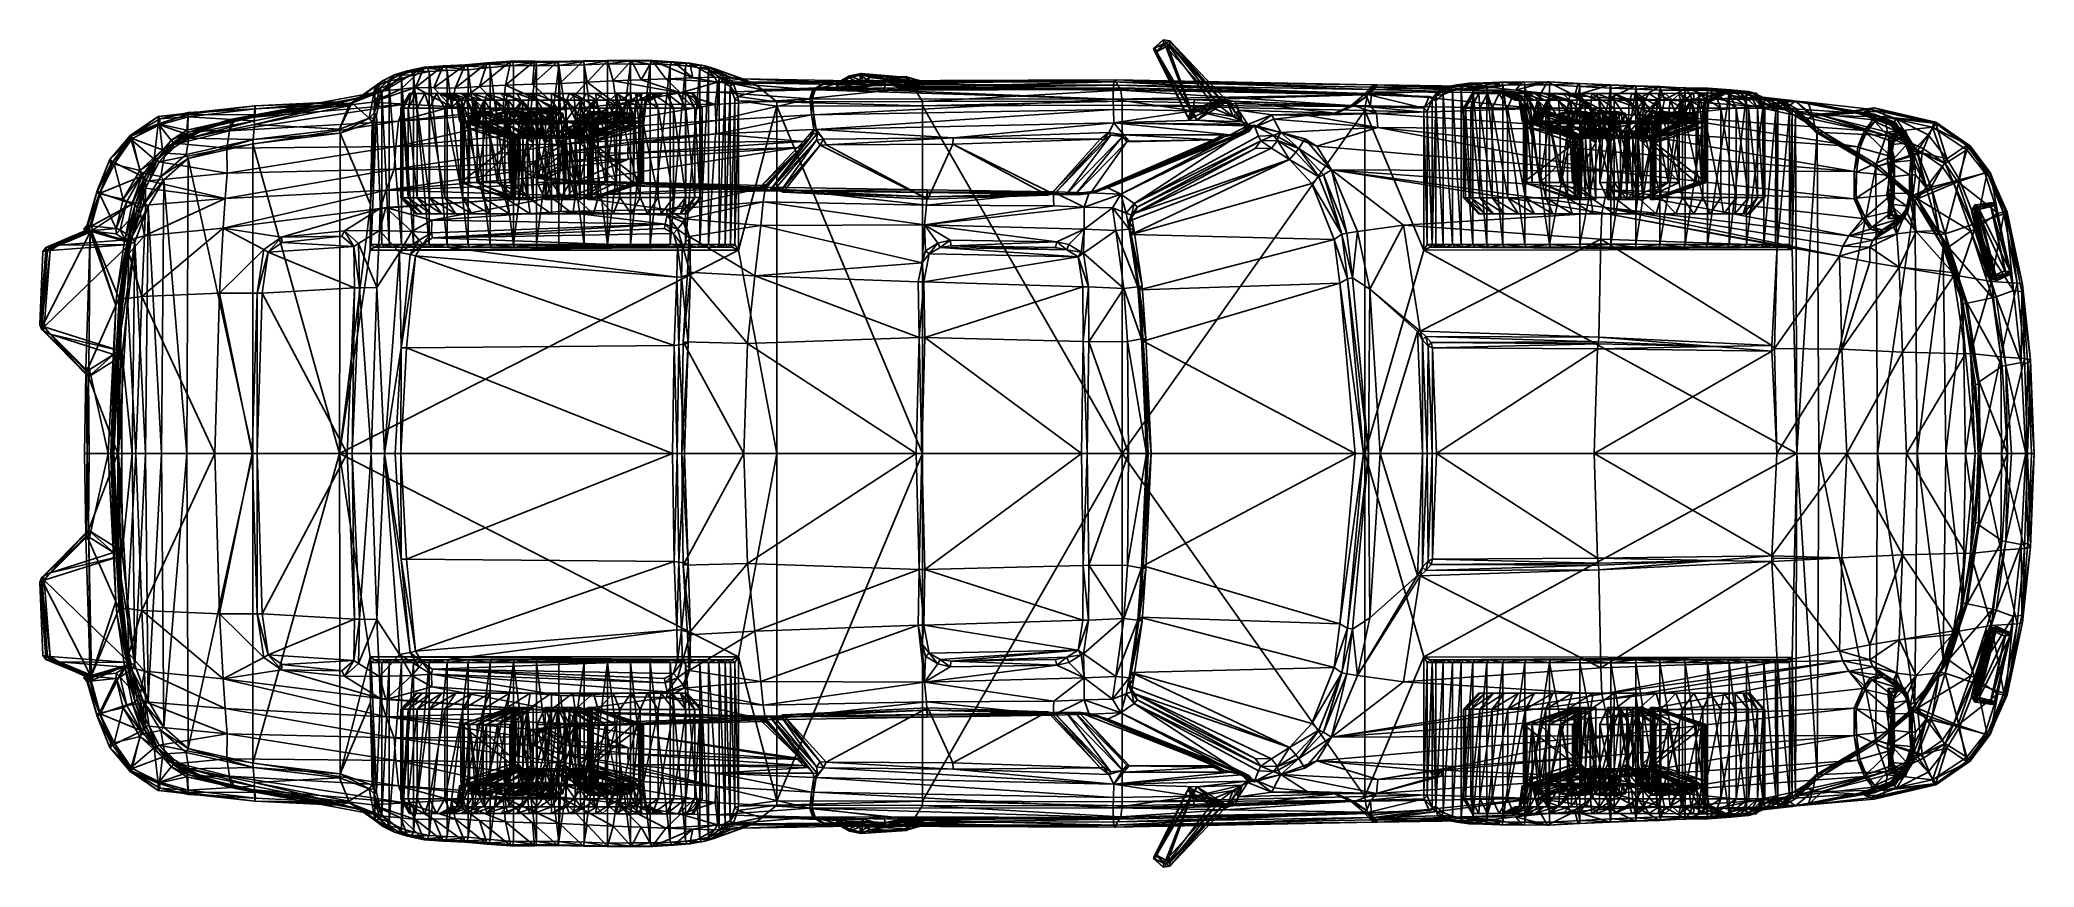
# Model space of a CAD drawing. Header units: metres. Extents: x -7 to 7, y -2.9 to 2.9.
import ezdxf

# ---------------------------------------------------------------- set-up
doc = ezdxf.new("R2010")
doc.units = ezdxf.units.M

msp = doc.modelspace()

# ---------------------------------------------------------------- linework, layer by layer
for points in [[(0.816625, 2.84767, 1.10474), (0.885424, 2.9087, 1.09359), (0.824348, 2.85131, 0.877536)], [(0.885424, 2.9087, 1.09359), (0.816625, 2.84767, 1.10474), (0.908825, 2.88735, 1.12663)], [(0.908825, 2.88735, 1.12663), (0.816625, 2.84767, 1.10474), (0.831289, 2.8212, 1.13727)], [(0.829713, 2.84468, 0.855903), (0.816625, 2.84767, 1.10474), (0.824348, 2.85131, 0.877536)], [(0.816625, 2.84767, 1.10474), (0.838393, 2.83045, 0.872983), (0.81917, 2.83962, 1.12734)], [(0.831289, 2.8212, 1.13727), (0.816625, 2.84767, 1.10474), (0.81917, 2.83962, 1.12734)], [(0.838393, 2.83045, 0.872983), (0.816625, 2.84767, 1.10474), (0.829713, 2.84468, 0.855903)], [(0.81917, 2.83962, 1.12734), (1.08808, 2.39612, 1.17305), (0.831289, 2.8212, 1.13727)], [(0.826326, 2.82449, 1.11184), (1.08808, 2.39612, 1.17305), (0.81917, 2.83962, 1.12734)], [(0.81917, 2.83962, 1.12734), (0.838393, 2.83045, 0.872983), (0.826326, 2.82449, 1.11184)], [(0.824348, 2.85131, 0.877536), (0.885424, 2.9087, 1.09359), (0.886258, 2.88209, 0.872427)], [(0.824348, 2.85131, 0.877536), (0.886258, 2.88209, 0.872427), (0.838331, 2.82471, 0.848108)], [(0.824348, 2.85131, 0.877536), (0.838331, 2.82471, 0.848108), (0.829713, 2.84468, 0.855903)], [(0.838393, 2.83045, 0.872983), (1.05595, 2.37026, 0.885701), (0.826326, 2.82449, 1.11184)], [(1.08808, 2.39612, 1.17305), (0.826326, 2.82449, 1.11184), (1.09938, 2.3773, 1.16624)], [(0.826326, 2.82449, 1.11184), (1.05595, 2.37026, 0.885701), (1.09071, 2.3914, 1.14826)], [(1.09938, 2.3773, 1.16624), (0.826326, 2.82449, 1.11184), (1.09071, 2.3914, 1.14826)], [(0.838331, 2.82471, 0.848108), (0.838393, 2.83045, 0.872983), (0.829713, 2.84468, 0.855903)], [(1.08808, 2.39612, 1.17305), (0.908825, 2.88735, 1.12663), (0.831289, 2.8212, 1.13727)], [(0.838331, 2.82471, 0.848108), (0.886258, 2.88209, 0.872427), (0.90378, 2.85973, 0.842346)], [(1.0763, 2.41698, 0.838649), (0.838331, 2.82471, 0.848108), (0.90378, 2.85973, 0.842346)], [(0.838331, 2.82471, 0.848108), (1.05595, 2.37026, 0.885701), (0.838393, 2.83045, 0.872983)], [(0.838331, 2.82471, 0.848108), (1.0763, 2.41698, 0.838649), (1.0667, 2.3474, 0.861214)], [(1.05595, 2.37026, 0.885701), (0.838331, 2.82471, 0.848108), (1.0667, 2.3474, 0.861214)], [(0.885424, 2.9087, 1.09359), (0.908825, 2.88735, 1.12663), (0.930885, 2.90271, 1.09128)], [(0.930885, 2.90271, 1.09128), (0.886258, 2.88209, 0.872427), (0.885424, 2.9087, 1.09359)], [(0.886258, 2.88209, 0.872427), (0.930885, 2.90271, 1.09128), (0.930942, 2.87868, 0.869939)], [(0.886258, 2.88209, 0.872427), (0.930942, 2.87868, 0.869939), (0.90378, 2.85973, 0.842346)], [(0.930942, 2.87868, 0.869939), (1.25704, 2.47503, 0.839965), (0.90378, 2.85973, 0.842346)], [(0.90378, 2.85973, 0.842346), (1.25704, 2.47503, 0.839965), (1.0763, 2.41698, 0.838649)], [(0.908825, 2.88735, 1.12663), (1.2996, 2.47632, 1.14763), (0.930885, 2.90271, 1.09128)], [(1.23096, 2.45602, 1.16292), (1.2996, 2.47632, 1.14763), (0.908825, 2.88735, 1.12663)], [(0.908825, 2.88735, 1.12663), (1.08808, 2.39612, 1.17305), (1.23096, 2.45602, 1.16292)], [(1.3181, 2.49453, 1.11028), (1.29176, 2.48617, 0.870032), (0.930885, 2.90271, 1.09128)], [(0.930885, 2.90271, 1.09128), (1.29176, 2.48617, 0.870032), (0.930942, 2.87868, 0.869939)], [(0.930885, 2.90271, 1.09128), (1.2996, 2.47632, 1.14763), (1.3181, 2.49453, 1.11028)], [(1.25704, 2.47503, 0.839965), (0.930942, 2.87868, 0.869939), (1.29176, 2.48617, 0.870032)], [(-4.31432, 2.71789, -0.234875), (-4.59947, 2.55098, -0.332626), (-4.47866, 2.56213, -0.207329)], [(-4.59947, 2.55098, -0.332626), (-4.31432, 2.71789, -0.234875), (-4.43271, 2.69072, -0.402667)], [(-4.59947, 2.55098, -0.332626), (-4.43271, 2.69072, -0.402667), (-4.52275, 2.66355, -0.58486)], [(-4.43271, 2.69072, -0.402667), (-4.49004, 2.6599, -0.594859), (-4.52275, 2.66355, -0.58486)], [(-4.49004, 2.6599, -0.594859), (-4.43271, 2.69072, -0.402667), (-4.40451, 2.68534, -0.421)], [(-4.39042, 2.66266, -0.43016), (-4.49004, 2.6599, -0.594859), (-4.40451, 2.68534, -0.421)], [(-4.31432, 2.71789, -0.234875), (-4.47866, 2.56213, -0.207329), (-4.37478, 2.57328, -0.074832)], [(-4.29158, 2.71079, -0.261542), (-4.43271, 2.69072, -0.402667), (-4.31432, 2.71789, -0.234875)], [(-4.43271, 2.69072, -0.402667), (-4.29158, 2.71079, -0.261542), (-4.40451, 2.68534, -0.421)], [(-4.28021, 2.68724, -0.274867), (-4.40451, 2.68534, -0.421), (-4.29158, 2.71079, -0.261542)], [(-4.40451, 2.68534, -0.421), (-4.28021, 2.68724, -0.274867), (-4.39042, 2.66266, -0.43016)], [(-4.28021, 2.68724, -0.274867), (-4.28021, 1.47085, -0.274507), (-4.39042, 2.66266, -0.43016)], [(-4.24686, 2.5718, 0.049868), (-4.1804, 2.72596, -0.122678), (-4.37478, 2.57328, -0.074832)], [(-4.37478, 2.57328, -0.074832), (-4.1804, 2.72596, -0.122678), (-4.31432, 2.71789, -0.234875)], [(-4.1804, 2.72596, -0.122678), (-4.16201, 2.71748, -0.152677), (-4.31432, 2.71789, -0.234875)], [(-4.31432, 2.71789, -0.234875), (-4.16201, 2.71748, -0.152677), (-4.29158, 2.71079, -0.261542)], [(-4.15281, 2.69324, -0.167669), (-4.29158, 2.71079, -0.261542), (-4.16201, 2.71748, -0.152677)], [(-4.29158, 2.71079, -0.261542), (-4.15281, 2.69324, -0.167669), (-4.28021, 2.68724, -0.274867)], [(-4.15281, 2.69324, -0.167669), (-4.15281, 1.47088, -0.167306), (-4.28021, 2.68724, -0.274867)], [(-4.28021, 2.68724, -0.274867), (-4.15281, 1.47088, -0.167306), (-4.28021, 1.47085, -0.274507)], [(-4.1804, 2.72596, -0.122678), (-4.24686, 2.5718, 0.049868), (-4.02648, 2.73403, -0.024881)], [(-4.02648, 2.73403, -0.024881), (-4.24686, 2.5718, 0.049868), (-4.09673, 2.57032, 0.160168)], [(-4.01304, 2.72416, -0.058213), (-4.1804, 2.72596, -0.122678), (-4.02648, 2.73403, -0.024881)], [(-4.16201, 2.71748, -0.152677), (-4.1804, 2.72596, -0.122678), (-4.01304, 2.72416, -0.058213)], [(-4.00632, 2.69923, -0.07487), (-4.16201, 2.71748, -0.152677), (-4.01304, 2.72416, -0.058213)], [(-4.16201, 2.71748, -0.152677), (-4.00632, 2.69923, -0.07487), (-4.15281, 2.69324, -0.167669)], [(-4.00632, 1.47091, -0.074506), (-4.15281, 2.69324, -0.167669), (-4.00632, 2.69923, -0.07487)], [(-4.15281, 1.47088, -0.167306), (-4.15281, 2.69324, -0.167669), (-4.00632, 1.47091, -0.074506)], [(-3.92512, 2.58074, 0.232365), (-3.8705, 2.74677, 0.042316), (-4.09673, 2.57032, 0.160168)], [(-4.09673, 2.57032, 0.160168), (-3.8705, 2.74677, 0.042316), (-4.02648, 2.73403, -0.024881)], [(-3.8705, 2.74677, 0.042316), (-3.85696, 2.73843, 0.003338), (-4.02648, 2.73403, -0.024881)], [(-4.02648, 2.73403, -0.024881), (-3.85696, 2.73843, 0.003338), (-4.01304, 2.72416, -0.058213)], [(-3.85054, 2.71446, -0.015175), (-4.01304, 2.72416, -0.058213), (-3.85696, 2.73843, 0.003338)], [(-4.01304, 2.72416, -0.058213), (-3.85054, 2.71446, -0.015175), (-4.00632, 2.69923, -0.07487)], [(-3.85054, 2.71446, -0.015175), (-3.85054, 1.47092, -0.014806), (-4.00632, 2.69923, -0.07487)], [(-4.00632, 2.69923, -0.07487), (-3.85054, 1.47092, -0.014806), (-4.00632, 1.47091, -0.074506)], [(-3.74193, 2.59116, 0.290161), (-3.70473, 2.75951, 0.095112), (-3.92512, 2.58074, 0.232365)], [(-3.92512, 2.58074, 0.232365), (-3.70473, 2.75951, 0.095112), (-3.8705, 2.74677, 0.042316)], [(-3.70473, 2.75951, 0.095112), (-3.85696, 2.73843, 0.003338), (-3.8705, 2.74677, 0.042316)], [(-3.69121, 2.75256, 0.049105), (-3.85696, 2.73843, 0.003338), (-3.70473, 2.75951, 0.095112)], [(-3.68563, 2.7297, 0.030121), (-3.85696, 2.73843, 0.003338), (-3.69121, 2.75256, 0.049105)], [(-3.85696, 2.73843, 0.003338), (-3.68563, 2.7297, 0.030121), (-3.85054, 2.71446, -0.015175)], [(-3.68563, 2.7297, 0.030121), (-3.68563, 1.47094, 0.030494), (-3.85054, 2.71446, -0.015175)], [(-3.85054, 2.71446, -0.015175), (-3.68563, 1.47094, 0.030494), (-3.85054, 1.47092, -0.014806)], [(-3.74193, 2.59116, 0.290161), (-3.53913, 2.75828, 0.119813), (-3.70473, 2.75951, 0.095112)], [(-3.55213, 2.59719, 0.32486), (-3.53913, 2.75828, 0.119813), (-3.74193, 2.59116, 0.290161)], [(-3.53913, 2.75828, 0.119813), (-3.69121, 2.75256, 0.049105), (-3.70473, 2.75951, 0.095112)], [(-3.69121, 2.75256, 0.049105), (-3.53913, 2.75828, 0.119813), (-3.52959, 2.75215, 0.076658)], [(-3.52959, 2.75215, 0.076658), (-3.68563, 2.7297, 0.030121), (-3.69121, 2.75256, 0.049105)], [(-3.52531, 2.72941, 0.057321), (-3.68563, 2.7297, 0.030121), (-3.52959, 2.75215, 0.076658)], [(-3.52531, 2.72941, 0.057321), (-3.68563, 1.47094, 0.030494), (-3.68563, 2.7297, 0.030121)], [(-3.68563, 1.47094, 0.030494), (-3.52531, 2.72941, 0.057321), (-3.52531, 1.47095, 0.057694)], [(-3.53913, 2.75828, 0.119813), (-3.55213, 2.59719, 0.32486), (-3.37469, 2.75705, 0.130113)], [(-3.37469, 2.75705, 0.130113), (-3.55213, 2.59719, 0.32486), (-3.36304, 2.60323, 0.345159)], [(-3.37469, 2.75705, 0.130113), (-3.52959, 2.75215, 0.076658), (-3.53913, 2.75828, 0.119813)], [(-3.52959, 2.75215, 0.076658), (-3.37469, 2.75705, 0.130113), (-3.36925, 2.75172, 0.089768)], [(-3.36925, 2.75172, 0.089768), (-3.52531, 2.72941, 0.057321), (-3.52959, 2.75215, 0.076658)], [(-3.3666, 2.72912, 0.070121), (-3.52531, 2.72941, 0.057321), (-3.36925, 2.75172, 0.089768)], [(-3.3666, 2.72912, 0.070121), (-3.52531, 1.47095, 0.057694), (-3.52531, 2.72941, 0.057321)], [(-3.52531, 1.47095, 0.057694), (-3.3666, 2.72912, 0.070121), (-3.3666, 1.47095, 0.070494)], [(-3.19395, 2.76092, 0.127312), (-3.36925, 2.75172, 0.089768), (-3.37469, 2.75705, 0.130113)], [(-3.36304, 2.60323, 0.345159), (-3.19395, 2.76092, 0.127312), (-3.37469, 2.75705, 0.130113)], [(-3.36925, 2.75172, 0.089768), (-3.19395, 2.76092, 0.127312), (-3.19084, 2.75658, 0.087139)], [(-3.19084, 2.75658, 0.087139), (-3.3666, 2.72912, 0.070121), (-3.36925, 2.75172, 0.089768)], [(-3.1893, 2.73445, 0.067319), (-3.3666, 2.72912, 0.070121), (-3.19084, 2.75658, 0.087139)], [(-3.1893, 2.73445, 0.067319), (-3.1893, 1.47095, 0.067694), (-3.3666, 2.72912, 0.070121)], [(-3.3666, 2.72912, 0.070121), (-3.1893, 1.47095, 0.067694), (-3.3666, 1.47095, 0.070494)], [(-3.16792, 2.61174, 0.332357), (-3.19395, 2.76092, 0.127312), (-3.36304, 2.60323, 0.345159)], [(-3.16792, 2.61174, 0.332357), (-3.02575, 2.76478, 0.11011), (-3.19395, 2.76092, 0.127312)], [(-3.02575, 2.76478, 0.11011), (-3.19084, 2.75658, 0.087139), (-3.19395, 2.76092, 0.127312)], [(-3.02504, 2.76144, 0.070039), (-3.19084, 2.75658, 0.087139), (-3.02575, 2.76478, 0.11011)], [(-3.02504, 2.76144, 0.070039), (-3.1893, 2.73445, 0.067319), (-3.19084, 2.75658, 0.087139)], [(-3.02469, 2.73977, 0.050117), (-3.1893, 2.73445, 0.067319), (-3.02504, 2.76144, 0.070039)], [(-3.02469, 2.73977, 0.050117), (-3.02469, 1.47095, 0.050493), (-3.1893, 2.73445, 0.067319)], [(-3.1893, 2.73445, 0.067319), (-3.02469, 1.47095, 0.050493), (-3.1893, 1.47095, 0.067694)], [(-2.9862, 2.62025, 0.305154), (-3.02575, 2.76478, 0.11011), (-3.16792, 2.61174, 0.332357)], [(-2.8569, 2.76395, 0.069811), (-3.02504, 2.76144, 0.070039), (-3.02575, 2.76478, 0.11011)], [(-2.9862, 2.62025, 0.305154), (-2.8569, 2.76395, 0.069811), (-3.02575, 2.76478, 0.11011)], [(-3.02504, 2.76144, 0.070039), (-2.8569, 2.76395, 0.069811), (-2.85747, 2.76051, 0.028379)], [(-2.85747, 2.76051, 0.028379), (-3.02469, 2.73977, 0.050117), (-3.02504, 2.76144, 0.070039)], [(-2.86346, 2.73886, 0.009818), (-3.02469, 2.73977, 0.050117), (-2.85747, 2.76051, 0.028379)], [(-2.86346, 2.73886, 0.009818), (-3.02469, 1.47095, 0.050493), (-3.02469, 2.73977, 0.050117)], [(-3.02469, 1.47095, 0.050493), (-2.86346, 2.73886, 0.009818), (-2.86346, 1.47093, 0.010194)], [(-2.78729, 2.62773, 0.262351), (-2.8569, 2.76395, 0.069811), (-2.9862, 2.62025, 0.305154)], [(-2.85747, 2.76051, 0.028379), (-2.72566, 2.73794, -0.044881), (-2.86346, 2.73886, 0.009818)], [(-2.72566, 2.73794, -0.044881), (-2.86346, 1.47093, 0.010194), (-2.86346, 2.73886, 0.009818)], [(-2.86346, 1.47093, 0.010194), (-2.72566, 2.73794, -0.044881), (-2.72566, 1.47092, -0.044506)], [(-2.71171, 2.76311, 0.015111), (-2.85747, 2.76051, 0.028379), (-2.8569, 2.76395, 0.069811)], [(-2.85747, 2.76051, 0.028379), (-2.71171, 2.76311, 0.015111), (-2.71663, 2.7593, -0.027873)], [(-2.72566, 2.73794, -0.044881), (-2.85747, 2.76051, 0.028379), (-2.71663, 2.7593, -0.027873)], [(-2.8569, 2.76395, 0.069811), (-2.78729, 2.62773, 0.262351), (-2.71171, 2.76311, 0.015111)], [(-2.71171, 2.76311, 0.015111), (-2.78729, 2.62773, 0.262351), (-2.61434, 2.6352, 0.205149)], [(-2.57329, 2.75275, -0.126395), (-2.72566, 2.73794, -0.044881), (-2.71663, 2.7593, -0.027873)], [(-2.58477, 2.73224, -0.14018), (-2.72566, 2.73794, -0.044881), (-2.57329, 2.75275, -0.126395)], [(-2.58477, 2.73224, -0.14018), (-2.72566, 1.47092, -0.044506), (-2.72566, 2.73794, -0.044881)], [(-2.72566, 1.47092, -0.044506), (-2.58477, 2.73224, -0.14018), (-2.58477, 1.47089, -0.139806)], [(-2.56141, 2.75451, -0.087687), (-2.71663, 2.7593, -0.027873), (-2.71171, 2.76311, 0.015111)], [(-2.71663, 2.7593, -0.027873), (-2.56141, 2.75451, -0.087687), (-2.57329, 2.75275, -0.126395)], [(-2.42443, 2.64099, 0.077348), (-2.71171, 2.76311, 0.015111), (-2.61434, 2.6352, 0.205149)], [(-2.71171, 2.76311, 0.015111), (-2.42443, 2.64099, 0.077348), (-2.56141, 2.75451, -0.087687)], [(-2.4633, 2.74598, -0.238604), (-2.58477, 2.73224, -0.14018), (-2.57329, 2.75275, -0.126395)], [(-2.47652, 2.72655, -0.249878), (-2.58477, 2.73224, -0.14018), (-2.4633, 2.74598, -0.238604)], [(-2.47652, 2.72655, -0.249878), (-2.58477, 1.47089, -0.139806), (-2.58477, 2.73224, -0.14018)], [(-2.58477, 1.47089, -0.139806), (-2.47652, 2.72655, -0.249878), (-2.47652, 1.47086, -0.249506)], [(-2.44451, 2.7459, -0.204884), (-2.57329, 2.75275, -0.126395), (-2.56141, 2.75451, -0.087687)], [(-2.4633, 2.74598, -0.238604), (-2.57329, 2.75275, -0.126395), (-2.44451, 2.7459, -0.204884)], [(-2.42443, 2.64099, 0.077348), (-2.44451, 2.7459, -0.204884), (-2.56141, 2.75451, -0.087687)], [(-2.36405, 2.73033, -0.37768), (-2.47652, 2.72655, -0.249878), (-2.4633, 2.74598, -0.238604)], [(-2.3761, 2.71187, -0.387674), (-2.47652, 2.72655, -0.249878), (-2.36405, 2.73033, -0.37768)], [(-2.3761, 2.71187, -0.387674), (-2.47652, 1.47086, -0.249506), (-2.47652, 2.72655, -0.249878)], [(-2.47652, 1.47086, -0.249506), (-2.3761, 2.71187, -0.387674), (-2.3761, 1.47081, -0.387306)], [(-2.33995, 2.72725, -0.357679), (-2.4633, 2.74598, -0.238604), (-2.44451, 2.7459, -0.204884)], [(-2.4633, 2.74598, -0.238604), (-2.33995, 2.72725, -0.357679), (-2.36405, 2.73033, -0.37768)], [(-2.27244, 2.64678, -0.064854), (-2.44451, 2.7459, -0.204884), (-2.42443, 2.64099, 0.077348)], [(-2.27244, 2.64678, -0.064854), (-2.33995, 2.72725, -0.357679), (-2.44451, 2.7459, -0.204884)], [(-2.30217, 2.71433, -0.534875), (-2.3761, 2.71187, -0.387674), (-2.36405, 2.73033, -0.37768)], [(-2.3152, 2.69718, -0.539869), (-2.3761, 2.71187, -0.387674), (-2.30217, 2.71433, -0.534875)], [(-2.3152, 2.69718, -0.539869), (-2.3761, 1.47081, -0.387306), (-2.3761, 2.71187, -0.387674)], [(-2.3761, 1.47081, -0.387306), (-2.3152, 2.69718, -0.539869), (-2.3152, 1.47077, -0.539506)], [(-2.36405, 2.73033, -0.37768), (-2.27611, 2.70861, -0.524874), (-2.30217, 2.71433, -0.534875)], [(-2.27611, 2.70861, -0.524874), (-2.36405, 2.73033, -0.37768), (-2.33995, 2.72725, -0.357679)], [(-2.15039, 2.64078, -0.222653), (-2.33995, 2.72725, -0.357679), (-2.27244, 2.64678, -0.064854)], [(-2.33995, 2.72725, -0.357679), (-2.07531, 2.63479, -0.394852), (-2.27611, 2.70861, -0.524874)], [(-2.07531, 2.63479, -0.394852), (-2.33995, 2.72725, -0.357679), (-2.15039, 2.64078, -0.222653)], [(-2.22182, 2.66344, -0.761527), (-2.3152, 2.69718, -0.539869), (-2.30217, 2.71433, -0.534875)], [(-2.23993, 2.64814, -0.760831), (-2.3152, 2.69718, -0.539869), (-2.22182, 2.66344, -0.761527)], [(-2.23993, 2.64814, -0.760831), (-2.3152, 1.47077, -0.539506), (-2.3152, 2.69718, -0.539869)], [(-2.27611, 2.70861, -0.524874), (-2.22182, 2.66344, -0.761527), (-2.30217, 2.71433, -0.534875)], [(-1.99899, 2.60551, -0.699842), (-2.27611, 2.70861, -0.524874), (-2.07531, 2.63479, -0.394852)], [(-2.18773, 2.6548, -0.754857), (-2.22182, 2.66344, -0.761527), (-2.27611, 2.70861, -0.524874)], [(-2.27611, 2.70861, -0.524874), (-1.99899, 2.60551, -0.699842), (-2.18773, 2.6548, -0.754857)], [(-1.24652, 2.6599, 0.430142), (-1.23966, 2.67296, 0.370138), (-1.32416, 2.64196, 0.4336)], [(-1.32416, 2.64196, 0.4336), (-1.23966, 2.67296, 0.370138), (-1.32165, 2.6571, 0.349059)], [(-1.23966, 2.67296, 0.370138), (-1.24695, 2.62613, 0.331205), (-1.32165, 2.6571, 0.349059)], [(-1.23966, 2.67296, 0.370138), (-1.22886, 2.61796, 0.328413), (-1.24695, 2.62613, 0.331205)], [(-0.905287, 2.63955, 0.415147), (-1.23966, 2.67296, 0.370138), (-1.24652, 2.6599, 0.430142)], [(-1.17836, 2.64461, 0.360145), (-1.22886, 2.61796, 0.328413), (-1.23966, 2.67296, 0.370138)], [(-1.23966, 2.67296, 0.370138), (-0.905287, 2.63955, 0.415147), (-0.90634, 2.64453, 0.380146)], [(-0.899438, 2.62259, 0.353485), (-1.23966, 2.67296, 0.370138), (-0.90634, 2.64453, 0.380146)], [(-0.899438, 2.62259, 0.353485), (-1.17836, 2.64461, 0.360145), (-1.23966, 2.67296, 0.370138)], [(-4.59947, 2.55098, -0.332626), (-4.93001, 2.46057, -0.534836), (-5.64193, 2.35686, -0.218015)], [(-5.64193, 2.35686, -0.218015), (-4.67769, 2.47004, -0.059802), (-4.59947, 2.55098, -0.332626)], [(-4.59947, 2.55098, -0.332626), (-4.6754, 2.52333, -0.550222), (-4.93001, 2.46057, -0.534836)], [(-4.60787, 2.62176, -0.795147), (-4.82418, 2.46719, -0.992504), (-4.83534, 2.45887, -0.9707)], [(-4.60787, 2.62176, -0.795147), (-4.83534, 2.45887, -0.9707), (-4.78131, 2.48843, -0.772607)], [(-4.82418, 2.46719, -0.992504), (-4.60787, 2.62176, -0.795147), (-4.65887, 2.57996, -1.01983)], [(-4.70062, 2.35772, -1.27251), (-4.82418, 2.46719, -0.992504), (-4.65887, 2.57996, -1.01983)], [(-4.69093, 2.518, -0.587605), (-4.60787, 2.62176, -0.795147), (-4.78131, 2.48843, -0.772607)], [(-4.65887, 2.57996, -1.01983), (-4.66667, 2.39439, -1.26719), (-4.70062, 2.35772, -1.27251)], [(-4.60787, 2.62176, -0.795147), (-4.69093, 2.518, -0.587605), (-4.66737, 2.53415, -0.571219)], [(-4.69093, 2.518, -0.587605), (-4.6754, 2.52333, -0.550222), (-4.66737, 2.53415, -0.571219)], [(-4.47866, 2.56213, -0.207329), (-4.67769, 2.47004, -0.059802), (-4.37478, 2.57328, -0.074832)], [(-4.44853, 2.45656, 0.175201), (-4.37478, 2.57328, -0.074832), (-4.67769, 2.47004, -0.059802)], [(-4.67769, 2.47004, -0.059802), (-4.47866, 2.56213, -0.207329), (-4.59947, 2.55098, -0.332626)], [(-4.59947, 2.55098, -0.332626), (-4.52275, 2.66355, -0.58486), (-4.6754, 2.52333, -0.550222)], [(-4.6754, 2.52333, -0.550222), (-4.52275, 2.66355, -0.58486), (-4.66737, 2.53415, -0.571219)], [(-4.60787, 2.62176, -0.795147), (-4.66737, 2.53415, -0.571219), (-4.52275, 2.66355, -0.58486)], [(-4.62899, 2.56803, -1.02694), (-4.66667, 2.39439, -1.26719), (-4.65887, 2.57996, -1.01983)], [(-4.61204, 2.54864, -1.02196), (-4.66667, 2.39439, -1.26719), (-4.62899, 2.56803, -1.02694)], [(-4.66667, 2.39439, -1.26719), (-4.61204, 2.54864, -1.02196), (-4.64962, 2.38237, -1.25547)], [(-4.60787, 2.62176, -0.795147), (-4.57594, 2.61576, -0.803479), (-4.65887, 2.57996, -1.01983)], [(-4.65887, 2.57996, -1.01983), (-4.57594, 2.61576, -0.803479), (-4.62899, 2.56803, -1.02694)], [(-4.61373, 1.47063, -1.02951), (-4.64962, 2.38237, -1.25547), (-4.61204, 2.54864, -1.02196)], [(-4.55998, 2.59276, -0.807638), (-4.62899, 2.56803, -1.02694), (-4.57594, 2.61576, -0.803479)], [(-4.62899, 2.56803, -1.02694), (-4.55998, 2.59276, -0.807638), (-4.61204, 2.54864, -1.02196)], [(-4.61204, 2.54864, -1.02196), (-4.55998, 1.47069, -0.807306), (-4.61373, 1.47063, -1.02951)], [(-4.55998, 2.59276, -0.807638), (-4.55998, 1.47069, -0.807306), (-4.61204, 2.54864, -1.02196)], [(-4.52275, 2.66355, -0.58486), (-4.57594, 2.61576, -0.803479), (-4.60787, 2.62176, -0.795147)], [(-4.57594, 2.61576, -0.803479), (-4.52275, 2.66355, -0.58486), (-4.49004, 2.6599, -0.594859)], [(-4.47369, 2.63807, -0.599852), (-4.57594, 2.61576, -0.803479), (-4.49004, 2.6599, -0.594859)], [(-4.57594, 2.61576, -0.803479), (-4.47369, 2.63807, -0.599852), (-4.55998, 2.59276, -0.807638)], [(-4.47369, 1.47075, -0.599506), (-4.55998, 2.59276, -0.807638), (-4.47369, 2.63807, -0.599852)], [(-4.55998, 1.47069, -0.807306), (-4.55998, 2.59276, -0.807638), (-4.47369, 1.47075, -0.599506)], [(-4.49004, 2.6599, -0.594859), (-4.39042, 2.66266, -0.43016), (-4.47369, 2.63807, -0.599852)], [(-4.47893, 2.4279, -1.12334), (-4.46588, 2.4279, -0.957524), (-4.419, 2.53242, -1.12334)], [(-4.419, 2.53242, -1.12334), (-4.46588, 2.4279, -1.28916), (-4.47893, 2.4279, -1.12334)], [(-4.39042, 2.66266, -0.43016), (-4.39042, 1.4708, -0.429806), (-4.47369, 2.63807, -0.599852)], [(-4.47369, 2.63807, -0.599852), (-4.39042, 1.4708, -0.429806), (-4.47369, 1.47075, -0.599506)], [(-4.46588, 2.4279, -1.28916), (-4.419, 2.53242, -1.12334), (-4.40669, 2.53243, -1.27979)], [(-4.46588, 2.4279, -0.957524), (-4.42705, 2.42792, -0.795787), (-4.40669, 2.53243, -0.966903)], [(-4.40669, 2.53243, -1.27979), (-4.42705, 2.42792, -1.4509), (-4.46588, 2.4279, -1.28916)], [(-4.419, 2.53242, -1.12334), (-4.46588, 2.4279, -0.957524), (-4.40669, 2.53243, -0.966903)], [(-4.1233, 2.43708, 0.315208), (-4.37478, 2.57328, -0.074832), (-4.44853, 2.45656, 0.175201)], [(-4.42705, 2.42792, -1.4509), (-4.40669, 2.53243, -1.27979), (-4.37006, 2.53244, -1.43237)], [(-4.42705, 2.42792, -0.795787), (-4.3634, 2.42794, -0.642115), (-4.37006, 2.53244, -0.814314)], [(-4.37006, 2.53244, -1.43237), (-4.3634, 2.42794, -1.60457), (-4.42705, 2.42792, -1.4509)], [(-4.40669, 2.53243, -0.966903), (-4.42705, 2.42792, -0.795787), (-4.37006, 2.53244, -0.814314)], [(-4.40669, 2.53243, -1.27979), (-4.419, 2.53242, -1.12334), (-4.19813, 2.5325, -1.24675)], [(-4.419, 2.53242, -1.12334), (-4.19813, 2.5325, -0.999936), (-4.20784, 2.5325, -1.12334)], [(-4.19813, 2.5325, -1.24675), (-4.419, 2.53242, -1.12334), (-4.20784, 2.5325, -1.12334)], [(-4.19813, 2.5325, -0.999936), (-4.419, 2.53242, -1.12334), (-4.40669, 2.53243, -0.966903)], [(-4.40669, 2.53243, -0.966903), (-4.37006, 2.53244, -0.814314), (-4.19813, 2.5325, -0.999936)], [(-4.19813, 2.5325, -1.24675), (-4.37006, 2.53244, -1.43237), (-4.40669, 2.53243, -1.27979)], [(-4.39042, 2.66266, -0.43016), (-4.28021, 1.47085, -0.274507), (-4.39042, 1.4708, -0.429806)], [(-4.1233, 2.43708, 0.315208), (-4.24686, 2.5718, 0.049868), (-4.37478, 2.57328, -0.074832)], [(-4.37006, 2.53244, -0.814314), (-4.12186, 2.53253, -0.765198), (-4.16923, 2.53251, -0.879565)], [(-4.12186, 2.53253, -0.765198), (-4.37006, 2.53244, -0.814314), (-4.31, 2.53246, -0.669334)], [(-4.37006, 2.53244, -1.43237), (-4.19813, 2.5325, -1.24675), (-4.16923, 2.53251, -1.36712)], [(-4.16923, 2.53251, -1.36712), (-4.31, 2.53246, -1.57735), (-4.37006, 2.53244, -1.43237)], [(-4.19813, 2.5325, -0.999936), (-4.37006, 2.53244, -0.814314), (-4.16923, 2.53251, -0.879565)], [(-4.3634, 2.42794, -1.60457), (-4.37006, 2.53244, -1.43237), (-4.31, 2.53246, -1.57735)], [(-4.37006, 2.53244, -0.814314), (-4.3634, 2.42794, -0.642115), (-4.31, 2.53246, -0.669334)], [(-4.3634, 2.42794, -0.642115), (-4.27649, 2.42797, -0.500292), (-4.31, 2.53246, -0.669334)], [(-4.31, 2.53246, -1.57735), (-4.27649, 2.42797, -1.7464), (-4.3634, 2.42794, -1.60457)], [(-4.31, 2.53246, -0.669334), (-4.05718, 2.53255, -0.659649), (-4.12186, 2.53253, -0.765198)], [(-4.05718, 2.53255, -0.659649), (-4.31, 2.53246, -0.669334), (-4.22801, 2.53249, -0.535533)], [(-4.31, 2.53246, -1.57735), (-4.16923, 2.53251, -1.36712), (-4.12186, 2.53253, -1.48149)], [(-4.12186, 2.53253, -1.48149), (-4.22801, 2.53249, -1.71116), (-4.31, 2.53246, -1.57735)], [(-4.27649, 2.42797, -1.7464), (-4.31, 2.53246, -1.57735), (-4.22801, 2.53249, -1.71116)], [(-4.31, 2.53246, -0.669334), (-4.27649, 2.42797, -0.500292), (-4.22801, 2.53249, -0.535533)], [(-4.27649, 2.42797, -0.500292), (-4.16847, 2.42801, -0.373811), (-4.22801, 2.53249, -0.535533)], [(-4.22801, 2.53249, -1.71116), (-4.16847, 2.42801, -1.87288), (-4.27649, 2.42797, -1.7464)], [(-4.24686, 2.5718, 0.049868), (-4.1233, 2.43708, 0.315208), (-4.09673, 2.57032, 0.160168)], [(-4.1261, 2.53253, -1.83048), (-4.22801, 2.53249, -1.71116), (-3.97679, 2.53258, -1.68117)], [(-4.22801, 2.53249, -0.535533), (-3.97679, 2.53258, -0.565518), (-4.05718, 2.53255, -0.659649)], [(-3.97679, 2.53258, -1.68117), (-4.22801, 2.53249, -1.71116), (-4.05718, 2.53255, -1.58704)], [(-3.97679, 2.53258, -0.565518), (-4.22801, 2.53249, -0.535533), (-4.1261, 2.53253, -0.416206)], [(-4.22801, 2.53249, -1.71116), (-4.12186, 2.53253, -1.48149), (-4.05718, 2.53255, -1.58704)], [(-4.16847, 2.42801, -1.87288), (-4.22801, 2.53249, -1.71116), (-4.1261, 2.53253, -1.83048)], [(-4.22801, 2.53249, -0.535533), (-4.16847, 2.42801, -0.373811), (-4.1261, 2.53253, -0.416206)], [(-4.19813, 2.5325, -1.24675), (-4.20784, 2.5325, -1.12334), (-4.10727, 2.48498, -1.23236)], [(-4.20784, 2.5325, -1.12334), (-4.19813, 2.5325, -0.999936), (-4.11585, 2.48498, -1.12334)], [(-4.10727, 2.48498, -1.23236), (-4.20784, 2.5325, -1.12334), (-4.11585, 2.48498, -1.12334)], [(-4.16923, 2.53251, -1.36712), (-4.19813, 2.5325, -1.24675), (-4.08174, 2.48499, -1.3387)], [(-4.08174, 2.48499, -0.90799), (-4.19813, 2.5325, -0.999936), (-4.16923, 2.53251, -0.879565)], [(-4.19813, 2.5325, -0.999936), (-4.08174, 2.48499, -0.90799), (-4.10727, 2.48498, -1.01432)], [(-4.08174, 2.48499, -1.3387), (-4.19813, 2.5325, -1.24675), (-4.10727, 2.48498, -1.23236)], [(-4.11585, 2.48498, -1.12334), (-4.19813, 2.5325, -0.999936), (-4.10727, 2.48498, -1.01432)], [(-4.12186, 2.53253, -1.48149), (-4.16923, 2.53251, -1.36712), (-4.03989, 2.48501, -1.43973)], [(-4.03989, 2.48501, -0.806959), (-4.16923, 2.53251, -0.879565), (-4.12186, 2.53253, -0.765198)], [(-4.16923, 2.53251, -0.879565), (-4.03989, 2.48501, -0.806959), (-4.08174, 2.48499, -0.90799)], [(-4.03989, 2.48501, -1.43973), (-4.16923, 2.53251, -1.36712), (-4.08174, 2.48499, -1.3387)], [(-4.16847, 2.42801, -0.373811), (-4.04198, 2.42805, -0.265787), (-4.1261, 2.53253, -0.416206)], [(-4.1261, 2.53253, -1.83048), (-4.04198, 2.42805, -1.9809), (-4.16847, 2.42801, -1.87288)], [(-4.1261, 2.53253, -0.416206), (-3.88265, 2.53261, -0.485122), (-3.97679, 2.53258, -0.565518)], [(-3.88265, 2.53261, -0.485122), (-4.1261, 2.53253, -0.416206), (-4.00677, 2.53257, -0.314292)], [(-3.97679, 2.53258, -1.68117), (-4.00677, 2.53257, -1.9324), (-4.1261, 2.53253, -1.83048)], [(-4.04198, 2.42805, -1.9809), (-4.1261, 2.53253, -1.83048), (-4.00677, 2.53257, -1.9324)], [(-4.1261, 2.53253, -0.416206), (-4.04198, 2.42805, -0.265787), (-4.00677, 2.53257, -0.314292)], [(-3.92512, 2.58074, 0.232365), (-4.09673, 2.57032, 0.160168), (-4.1233, 2.43708, 0.315208)], [(-3.92512, 2.58074, 0.232365), (-4.1233, 2.43708, 0.315208), (-3.76108, 2.41799, 0.435214)], [(-4.05718, 2.53255, -1.58704), (-4.12186, 2.53253, -1.48149), (-3.98275, 2.48503, -1.53297)], [(-3.98275, 2.48503, -0.713717), (-4.12186, 2.53253, -0.765198), (-4.05718, 2.53255, -0.659649)], [(-4.12186, 2.53253, -0.765198), (-3.98275, 2.48503, -0.713717), (-4.03989, 2.48501, -0.806959)], [(-3.98275, 2.48503, -1.53297), (-4.12186, 2.53253, -1.48149), (-4.03989, 2.48501, -1.43973)], [(-3.97679, 2.53258, -1.68117), (-4.05718, 2.53255, -1.58704), (-3.91173, 2.48505, -1.61613)], [(-3.91173, 2.48505, -0.630561), (-4.05718, 2.53255, -0.659649), (-3.97679, 2.53258, -0.565518)], [(-4.05718, 2.53255, -0.659649), (-3.91173, 2.48505, -0.630561), (-3.98275, 2.48503, -0.713717)], [(-3.91173, 2.48505, -1.61613), (-4.05718, 2.53255, -1.58704), (-3.98275, 2.48503, -1.53297)], [(-4.04198, 2.42805, -0.265787), (-3.90016, 2.4281, -0.178878), (-4.00677, 2.53257, -0.314292)], [(-4.00677, 2.53257, -1.9324), (-3.90016, 2.4281, -2.06781), (-4.04198, 2.42805, -1.9809)], [(-3.90016, 2.4281, -2.06781), (-4.00677, 2.53257, -1.9324), (-3.87297, 2.53261, -2.01439)], [(-4.00677, 2.53257, -1.9324), (-3.97679, 2.53258, -1.68117), (-3.88265, 2.53261, -1.76157)], [(-4.00677, 2.53257, -0.314292), (-3.87297, 2.53261, -0.232299), (-3.88265, 2.53261, -0.485122)], [(-4.00677, 2.53257, -0.314292), (-3.90016, 2.4281, -0.178878), (-3.87297, 2.53261, -0.232299)], [(-3.88265, 2.53261, -1.76157), (-3.87297, 2.53261, -2.01439), (-4.00677, 2.53257, -1.9324)], [(-3.88265, 2.53261, -1.76157), (-3.97679, 2.53258, -1.68117), (-3.82857, 2.48508, -1.68715)], [(-3.82857, 2.48508, -0.55954), (-3.97679, 2.53258, -0.565518), (-3.88265, 2.53261, -0.485122)], [(-3.97679, 2.53258, -0.565518), (-3.82857, 2.48508, -0.55954), (-3.91173, 2.48505, -0.630561)], [(-3.82857, 2.48508, -1.68715), (-3.97679, 2.53258, -1.68117), (-3.91173, 2.48505, -1.61613)], [(-3.92512, 2.58074, 0.232365), (-3.76108, 2.41799, 0.435214), (-3.74193, 2.59116, 0.290161)], [(-3.90016, 2.4281, -0.178878), (-3.74649, 2.42815, -0.115225), (-3.87297, 2.53261, -0.232299)], [(-3.87297, 2.53261, -2.01439), (-3.74649, 2.42815, -2.13146), (-3.90016, 2.4281, -2.06781)], [(-3.87297, 2.53261, -2.01439), (-3.88265, 2.53261, -1.76157), (-3.77711, 2.53265, -1.82625)], [(-3.77711, 2.53265, -1.82625), (-3.88265, 2.53261, -1.76157), (-3.73533, 2.48511, -1.74429)], [(-3.88265, 2.53261, -0.485122), (-3.87297, 2.53261, -0.232299), (-3.77711, 2.53265, -0.420442)], [(-3.73533, 2.48511, -0.502401), (-3.88265, 2.53261, -0.485122), (-3.77711, 2.53265, -0.420442)], [(-3.88265, 2.53261, -0.485122), (-3.73533, 2.48511, -0.502401), (-3.82857, 2.48508, -0.55954)], [(-3.73533, 2.48511, -1.74429), (-3.88265, 2.53261, -1.76157), (-3.82857, 2.48508, -1.68715)], [(-3.74649, 2.42815, -2.13146), (-3.87297, 2.53261, -2.01439), (-3.72799, 2.53266, -2.07444)], [(-3.87297, 2.53261, -0.232299), (-3.72799, 2.53266, -0.172246), (-3.77711, 2.53265, -0.420442)], [(-3.87297, 2.53261, -0.232299), (-3.74649, 2.42815, -0.115225), (-3.72799, 2.53266, -0.172246)], [(-3.77711, 2.53265, -1.82625), (-3.72799, 2.53266, -2.07444), (-3.87297, 2.53261, -2.01439)], [(-3.72799, 2.53266, -2.07444), (-3.77711, 2.53265, -1.82625), (-3.66274, 2.53269, -1.87362)], [(-3.66274, 2.53269, -1.87362), (-3.77711, 2.53265, -1.82625), (-3.6343, 2.48515, -1.78614)], [(-3.77711, 2.53265, -0.420442), (-3.72799, 2.53266, -0.172246), (-3.66274, 2.53269, -0.373069)], [(-3.6343, 2.48515, -0.460553), (-3.77711, 2.53265, -0.420442), (-3.66274, 2.53269, -0.373069)], [(-3.77711, 2.53265, -0.420442), (-3.6343, 2.48515, -0.460553), (-3.73533, 2.48511, -0.502401)], [(-3.6343, 2.48515, -1.78614), (-3.77711, 2.53265, -1.82625), (-3.73533, 2.48511, -1.74429)], [(-3.35804, 2.41632, 0.505213), (-3.74193, 2.59116, 0.290161), (-3.76108, 2.41799, 0.435214)], [(-3.74649, 2.42815, -0.115225), (-3.58475, 2.42821, -0.076395), (-3.72799, 2.53266, -0.172246)], [(-3.72799, 2.53266, -2.07444), (-3.58475, 2.42821, -2.17029), (-3.74649, 2.42815, -2.13146)], [(-3.35804, 2.41632, 0.505213), (-3.55213, 2.59719, 0.32486), (-3.74193, 2.59116, 0.290161)], [(-3.5754, 2.53272, -2.11108), (-3.72799, 2.53266, -2.07444), (-3.54237, 2.53273, -1.90252)], [(-3.72799, 2.53266, -0.172246), (-3.54237, 2.53273, -0.34417), (-3.66274, 2.53269, -0.373069)], [(-3.54237, 2.53273, -1.90252), (-3.72799, 2.53266, -2.07444), (-3.66274, 2.53269, -1.87362)], [(-3.54237, 2.53273, -0.34417), (-3.72799, 2.53266, -0.172246), (-3.5754, 2.53272, -0.135612)], [(-3.58475, 2.42821, -2.17029), (-3.72799, 2.53266, -2.07444), (-3.5754, 2.53272, -2.11108)], [(-3.72799, 2.53266, -0.172246), (-3.58475, 2.42821, -0.076395), (-3.5754, 2.53272, -0.135612)], [(-3.54237, 2.53273, -1.90252), (-3.66274, 2.53269, -1.87362), (-3.52797, 2.48519, -1.81166)], [(-3.52797, 2.48519, -0.435024), (-3.66274, 2.53269, -0.373069), (-3.54237, 2.53273, -0.34417)], [(-3.66274, 2.53269, -0.373069), (-3.52797, 2.48519, -0.435024), (-3.6343, 2.48515, -0.460553)], [(-3.52797, 2.48519, -1.81166), (-3.66274, 2.53269, -1.87362), (-3.6343, 2.48515, -1.78614)], [(-3.58475, 2.42821, -0.076395), (-3.41893, 2.42827, -0.063345), (-3.5754, 2.53272, -0.135612)], [(-3.5754, 2.53272, -2.11108), (-3.41893, 2.42827, -2.18334), (-3.58475, 2.42821, -2.17029)], [(-3.41893, 2.42827, -2.18334), (-3.5754, 2.53272, -2.11108), (-3.41896, 2.53277, -2.12339)], [(-3.5754, 2.53272, -0.135612), (-3.41896, 2.53277, -0.1233), (-3.54237, 2.53273, -0.34417)], [(-3.5754, 2.53272, -0.135612), (-3.41893, 2.42827, -0.063345), (-3.41896, 2.53277, -0.1233)], [(-3.54237, 2.53273, -1.90252), (-3.41896, 2.53277, -2.12339), (-3.5754, 2.53272, -2.11108)], [(-3.55213, 2.59719, 0.32486), (-3.35804, 2.41632, 0.505213), (-3.36304, 2.60323, 0.345159)], [(-3.41896, 2.53277, -2.12339), (-3.54237, 2.53273, -1.90252), (-3.41896, 2.53277, -1.91223)], [(-3.41896, 2.53277, -1.91223), (-3.54237, 2.53273, -1.90252), (-3.41895, 2.48522, -1.82024)], [(-3.54237, 2.53273, -0.34417), (-3.41896, 2.53277, -0.1233), (-3.41896, 2.53277, -0.334458)], [(-3.41895, 2.48522, -0.426444), (-3.54237, 2.53273, -0.34417), (-3.41896, 2.53277, -0.334458)], [(-3.54237, 2.53273, -0.34417), (-3.41895, 2.48522, -0.426444), (-3.52797, 2.48519, -0.435024)], [(-3.41895, 2.48522, -1.82024), (-3.54237, 2.53273, -1.90252), (-3.52797, 2.48519, -1.81166)], [(-3.25311, 2.42832, -2.17029), (-3.41896, 2.53277, -2.12339), (-3.26252, 2.53282, -2.11108)], [(-3.26252, 2.53282, -2.11108), (-3.41896, 2.53277, -2.12339), (-3.29555, 2.53281, -1.90252)], [(-3.41896, 2.53277, -0.1233), (-3.25311, 2.42832, -0.076395), (-3.26252, 2.53282, -0.135612)], [(-3.29555, 2.53281, -0.34417), (-3.41896, 2.53277, -0.1233), (-3.26252, 2.53282, -0.135612)], [(-3.41896, 2.53277, -0.1233), (-3.29555, 2.53281, -0.34417), (-3.41896, 2.53277, -0.334458)], [(-3.29555, 2.53281, -1.90252), (-3.41896, 2.53277, -1.91223), (-3.30993, 2.48526, -1.81166)], [(-3.29555, 2.53281, -1.90252), (-3.41896, 2.53277, -2.12339), (-3.41896, 2.53277, -1.91223)], [(-3.30993, 2.48526, -0.435024), (-3.41896, 2.53277, -0.334458), (-3.29555, 2.53281, -0.34417)], [(-3.41893, 2.42827, -0.063345), (-3.25311, 2.42832, -0.076395), (-3.41896, 2.53277, -0.1233)], [(-3.41896, 2.53277, -0.334458), (-3.30993, 2.48526, -0.435024), (-3.41895, 2.48522, -0.426444)], [(-3.41896, 2.53277, -2.12339), (-3.25311, 2.42832, -2.17029), (-3.41893, 2.42827, -2.18334)], [(-3.30993, 2.48526, -1.81166), (-3.41896, 2.53277, -1.91223), (-3.41895, 2.48522, -1.82024)], [(-3.16792, 2.61174, 0.332357), (-3.36304, 2.60323, 0.345159), (-3.35804, 2.41632, 0.505213)], [(-3.16792, 2.61174, 0.332357), (-3.35804, 2.41632, 0.505213), (-2.96144, 2.45557, 0.515201)], [(-3.29555, 2.53281, -0.34417), (-3.20359, 2.4853, -0.460553), (-3.30993, 2.48526, -0.435024)], [(-3.20359, 2.4853, -1.78614), (-3.29555, 2.53281, -1.90252), (-3.30993, 2.48526, -1.81166)], [(-3.10993, 2.53288, -2.07444), (-3.29555, 2.53281, -1.90252), (-3.17518, 2.53286, -1.87362)], [(-3.26252, 2.53282, -0.135612), (-3.10993, 2.53288, -0.172246), (-3.29555, 2.53281, -0.34417)], [(-3.29555, 2.53281, -1.90252), (-3.10993, 2.53288, -2.07444), (-3.26252, 2.53282, -2.11108)], [(-3.29555, 2.53281, -0.34417), (-3.10993, 2.53288, -0.172246), (-3.17518, 2.53286, -0.373069)], [(-3.17518, 2.53286, -1.87362), (-3.29555, 2.53281, -1.90252), (-3.20359, 2.4853, -1.78614)], [(-3.20359, 2.4853, -0.460553), (-3.29555, 2.53281, -0.34417), (-3.17518, 2.53286, -0.373069)], [(-3.09137, 2.42838, -2.13146), (-3.26252, 2.53282, -2.11108), (-3.10993, 2.53288, -2.07444)], [(-3.26252, 2.53282, -0.135612), (-3.09137, 2.42838, -0.115225), (-3.10993, 2.53288, -0.172246)], [(-3.25311, 2.42832, -0.076395), (-3.09137, 2.42838, -0.115225), (-3.26252, 2.53282, -0.135612)], [(-3.26252, 2.53282, -2.11108), (-3.09137, 2.42838, -2.13146), (-3.25311, 2.42832, -2.17029)], [(-3.17518, 2.53286, -0.373069), (-3.10256, 2.48533, -0.502401), (-3.20359, 2.4853, -0.460553)], [(-3.10256, 2.48533, -1.74429), (-3.17518, 2.53286, -1.87362), (-3.20359, 2.4853, -1.78614)], [(-3.10993, 2.53288, -0.172246), (-2.96495, 2.53293, -0.232299), (-3.17518, 2.53286, -0.373069)], [(-3.17518, 2.53286, -0.373069), (-2.96495, 2.53293, -0.232299), (-3.06081, 2.53289, -0.420442)], [(-3.06081, 2.53289, -1.82625), (-3.17518, 2.53286, -1.87362), (-3.10256, 2.48533, -1.74429)], [(-3.06081, 2.53289, -1.82625), (-3.10993, 2.53288, -2.07444), (-3.17518, 2.53286, -1.87362)], [(-3.10256, 2.48533, -0.502401), (-3.17518, 2.53286, -0.373069), (-3.06081, 2.53289, -0.420442)], [(-3.16792, 2.61174, 0.332357), (-2.96144, 2.45557, 0.515201), (-2.9862, 2.62025, 0.305154)], [(-2.9377, 2.42843, -2.06781), (-3.10993, 2.53288, -2.07444), (-2.96495, 2.53293, -2.01439)], [(-2.96495, 2.53293, -2.01439), (-3.10993, 2.53288, -2.07444), (-3.06081, 2.53289, -1.82625)], [(-3.10993, 2.53288, -0.172246), (-2.9377, 2.42843, -0.178878), (-2.96495, 2.53293, -0.232299)], [(-3.09137, 2.42838, -0.115225), (-2.9377, 2.42843, -0.178878), (-3.10993, 2.53288, -0.172246)], [(-3.10993, 2.53288, -2.07444), (-2.9377, 2.42843, -2.06781), (-3.09137, 2.42838, -2.13146)], [(-3.06081, 2.53289, -0.420442), (-3.00932, 2.48537, -0.55954), (-3.10256, 2.48533, -0.502401)], [(-3.00932, 2.48537, -1.68715), (-3.06081, 2.53289, -1.82625), (-3.10256, 2.48533, -1.74429)], [(-2.96495, 2.53293, -0.232299), (-2.95526, 2.53293, -0.485122), (-3.06081, 2.53289, -0.420442)], [(-2.95526, 2.53293, -1.76157), (-3.06081, 2.53289, -1.82625), (-3.00932, 2.48537, -1.68715)], [(-2.95526, 2.53293, -1.76157), (-2.96495, 2.53293, -2.01439), (-3.06081, 2.53289, -1.82625)], [(-3.00932, 2.48537, -0.55954), (-3.06081, 2.53289, -0.420442), (-2.95526, 2.53293, -0.485122)], [(-2.95526, 2.53293, -0.485122), (-2.92616, 2.48539, -0.630561), (-3.00932, 2.48537, -0.55954)], [(-2.92616, 2.48539, -1.61613), (-2.95526, 2.53293, -1.76157), (-3.00932, 2.48537, -1.68715)], [(-2.51129, 2.53737, 0.435178), (-2.78729, 2.62773, 0.262351), (-2.9862, 2.62025, 0.305154)], [(-2.51129, 2.53737, 0.435178), (-2.9862, 2.62025, 0.305154), (-2.96144, 2.45557, 0.515201)], [(-2.79588, 2.42848, -1.9809), (-2.96495, 2.53293, -2.01439), (-2.83115, 2.53297, -1.9324)], [(-2.83115, 2.53297, -1.9324), (-2.96495, 2.53293, -2.01439), (-2.95526, 2.53293, -1.76157)], [(-2.96495, 2.53293, -0.232299), (-2.79588, 2.42848, -0.265787), (-2.83115, 2.53297, -0.314292)], [(-2.95526, 2.53293, -0.485122), (-2.96495, 2.53293, -0.232299), (-2.83115, 2.53297, -0.314292)], [(-2.9377, 2.42843, -0.178878), (-2.79588, 2.42848, -0.265787), (-2.96495, 2.53293, -0.232299)], [(-2.96495, 2.53293, -2.01439), (-2.79588, 2.42848, -1.9809), (-2.9377, 2.42843, -2.06781)], [(-2.26639, 2.45503, 0.600202), (-2.51129, 2.53737, 0.435178), (-2.96144, 2.45557, 0.515201)], [(-2.83115, 2.53297, -0.314292), (-2.71182, 2.53302, -0.416206), (-2.95526, 2.53293, -0.485122)], [(-2.95526, 2.53293, -0.485122), (-2.71182, 2.53302, -0.416206), (-2.86113, 2.53296, -0.565518)], [(-2.86113, 2.53296, -1.68117), (-2.83115, 2.53297, -1.9324), (-2.95526, 2.53293, -1.76157)], [(-2.86113, 2.53296, -1.68117), (-2.95526, 2.53293, -1.76157), (-2.92616, 2.48539, -1.61613)], [(-2.92616, 2.48539, -0.630561), (-2.95526, 2.53293, -0.485122), (-2.86113, 2.53296, -0.565518)], [(-2.86113, 2.53296, -0.565518), (-2.85514, 2.48542, -0.713717), (-2.92616, 2.48539, -0.630561)], [(-2.85514, 2.48542, -1.53297), (-2.86113, 2.53296, -1.68117), (-2.92616, 2.48539, -1.61613)], [(-2.71182, 2.53302, -0.416206), (-2.60991, 2.53305, -0.535533), (-2.86113, 2.53296, -0.565518)], [(-2.86113, 2.53296, -0.565518), (-2.60991, 2.53305, -0.535533), (-2.78074, 2.53299, -0.659649)], [(-2.71182, 2.53302, -1.83048), (-2.83115, 2.53297, -1.9324), (-2.86113, 2.53296, -1.68117)], [(-2.78074, 2.53299, -1.58704), (-2.71182, 2.53302, -1.83048), (-2.86113, 2.53296, -1.68117)], [(-2.78074, 2.53299, -1.58704), (-2.86113, 2.53296, -1.68117), (-2.85514, 2.48542, -1.53297)], [(-2.85514, 2.48542, -0.713717), (-2.86113, 2.53296, -0.565518), (-2.78074, 2.53299, -0.659649)], [(-2.78074, 2.53299, -0.659649), (-2.798, 2.48544, -0.806959), (-2.85514, 2.48542, -0.713717)], [(-2.798, 2.48544, -1.43973), (-2.78074, 2.53299, -1.58704), (-2.85514, 2.48542, -1.53297)], [(-2.6694, 2.42852, -1.87288), (-2.83115, 2.53297, -1.9324), (-2.71182, 2.53302, -1.83048)], [(-2.83115, 2.53297, -0.314292), (-2.6694, 2.42852, -0.373811), (-2.71182, 2.53302, -0.416206)], [(-2.79588, 2.42848, -0.265787), (-2.6694, 2.42852, -0.373811), (-2.83115, 2.53297, -0.314292)], [(-2.83115, 2.53297, -1.9324), (-2.6694, 2.42852, -1.87288), (-2.79588, 2.42848, -1.9809)], [(-2.71605, 2.53301, -0.765198), (-2.75615, 2.48545, -0.90799), (-2.798, 2.48544, -0.806959)], [(-2.71605, 2.53301, -1.48149), (-2.78074, 2.53299, -1.58704), (-2.798, 2.48544, -1.43973)], [(-2.798, 2.48544, -0.806959), (-2.78074, 2.53299, -0.659649), (-2.71605, 2.53301, -0.765198)], [(-2.75615, 2.48545, -1.3387), (-2.71605, 2.53301, -1.48149), (-2.798, 2.48544, -1.43973)], [(-2.78729, 2.62773, 0.262351), (-2.51129, 2.53737, 0.435178), (-2.61434, 2.6352, 0.205149)], [(-2.60991, 2.53305, -0.535533), (-2.52791, 2.53308, -0.669334), (-2.78074, 2.53299, -0.659649)], [(-2.78074, 2.53299, -0.659649), (-2.52791, 2.53308, -0.669334), (-2.71605, 2.53301, -0.765198)], [(-2.60991, 2.53305, -1.71116), (-2.71182, 2.53302, -1.83048), (-2.78074, 2.53299, -1.58704)], [(-2.71605, 2.53301, -1.48149), (-2.60991, 2.53305, -1.71116), (-2.78074, 2.53299, -1.58704)], [(-2.66868, 2.53303, -0.879565), (-2.73063, 2.48546, -1.01432), (-2.75615, 2.48545, -0.90799)], [(-2.66868, 2.53303, -1.36712), (-2.71605, 2.53301, -1.48149), (-2.75615, 2.48545, -1.3387)], [(-2.75615, 2.48545, -0.90799), (-2.71605, 2.53301, -0.765198), (-2.66868, 2.53303, -0.879565)], [(-2.73063, 2.48546, -1.23236), (-2.66868, 2.53303, -1.36712), (-2.75615, 2.48545, -1.3387)], [(-2.63978, 2.53304, -0.999936), (-2.72205, 2.48546, -1.12334), (-2.73063, 2.48546, -1.01432)], [(-2.63978, 2.53304, -1.24675), (-2.66868, 2.53303, -1.36712), (-2.73063, 2.48546, -1.23236)], [(-2.73063, 2.48546, -1.01432), (-2.66868, 2.53303, -0.879565), (-2.63978, 2.53304, -0.999936)], [(-2.72205, 2.48546, -1.12334), (-2.63978, 2.53304, -1.24675), (-2.73063, 2.48546, -1.23236)], [(-2.63007, 2.53304, -1.12334), (-2.63978, 2.53304, -1.24675), (-2.72205, 2.48546, -1.12334)], [(-2.72205, 2.48546, -1.12334), (-2.63978, 2.53304, -0.999936), (-2.63007, 2.53304, -1.12334)], [(-2.52791, 2.53308, -0.669334), (-2.46786, 2.5331, -0.814314), (-2.71605, 2.53301, -0.765198)], [(-2.46786, 2.5331, -1.43237), (-2.71605, 2.53301, -1.48149), (-2.66868, 2.53303, -1.36712)], [(-2.71605, 2.53301, -0.765198), (-2.46786, 2.5331, -0.814314), (-2.66868, 2.53303, -0.879565)], [(-2.71605, 2.53301, -1.48149), (-2.46786, 2.5331, -1.43237), (-2.52791, 2.53308, -1.57735)], [(-2.52791, 2.53308, -1.57735), (-2.60991, 2.53305, -1.71116), (-2.71605, 2.53301, -1.48149)], [(-2.56137, 2.42856, -1.7464), (-2.71182, 2.53302, -1.83048), (-2.60991, 2.53305, -1.71116)], [(-2.71182, 2.53302, -0.416206), (-2.56137, 2.42856, -0.500292), (-2.60991, 2.53305, -0.535533)], [(-2.6694, 2.42852, -0.373811), (-2.56137, 2.42856, -0.500292), (-2.71182, 2.53302, -0.416206)], [(-2.71182, 2.53302, -1.83048), (-2.56137, 2.42856, -1.7464), (-2.6694, 2.42852, -1.87288)], [(-2.46786, 2.5331, -0.814314), (-2.43123, 2.53311, -0.966903), (-2.66868, 2.53303, -0.879565)], [(-2.43123, 2.53311, -1.27979), (-2.66868, 2.53303, -1.36712), (-2.63978, 2.53304, -1.24675)], [(-2.66868, 2.53303, -0.879565), (-2.43123, 2.53311, -0.966903), (-2.63978, 2.53304, -0.999936)], [(-2.66868, 2.53303, -1.36712), (-2.43123, 2.53311, -1.27979), (-2.46786, 2.5331, -1.43237)], [(-2.43123, 2.53311, -0.966903), (-2.63007, 2.53304, -1.12334), (-2.63978, 2.53304, -0.999936)], [(-2.63007, 2.53304, -1.12334), (-2.43123, 2.53311, -1.27979), (-2.63978, 2.53304, -1.24675)], [(-2.41891, 2.53312, -1.12334), (-2.43123, 2.53311, -1.27979), (-2.63007, 2.53304, -1.12334)], [(-2.63007, 2.53304, -1.12334), (-2.43123, 2.53311, -0.966903), (-2.41891, 2.53312, -1.12334)], [(-2.25022, 2.61085, 0.172355), (-2.42443, 2.64099, 0.077348), (-2.61434, 2.6352, 0.205149)], [(-2.51129, 2.53737, 0.435178), (-2.25022, 2.61085, 0.172355), (-2.61434, 2.6352, 0.205149)], [(-2.47447, 2.42859, -1.60457), (-2.60991, 2.53305, -1.71116), (-2.52791, 2.53308, -1.57735)], [(-2.60991, 2.53305, -0.535533), (-2.47447, 2.42859, -0.642115), (-2.52791, 2.53308, -0.669334)], [(-2.56137, 2.42856, -0.500292), (-2.47447, 2.42859, -0.642115), (-2.60991, 2.53305, -0.535533)], [(-2.60991, 2.53305, -1.71116), (-2.47447, 2.42859, -1.60457), (-2.56137, 2.42856, -1.7464)], [(-2.41081, 2.42861, -1.4509), (-2.52791, 2.53308, -1.57735), (-2.46786, 2.5331, -1.43237)], [(-2.52791, 2.53308, -0.669334), (-2.41081, 2.42861, -0.795787), (-2.46786, 2.5331, -0.814314)], [(-2.47447, 2.42859, -0.642115), (-2.41081, 2.42861, -0.795787), (-2.52791, 2.53308, -0.669334)], [(-2.52791, 2.53308, -1.57735), (-2.41081, 2.42861, -1.4509), (-2.47447, 2.42859, -1.60457)], [(-2.25632, 2.5421, 0.445176), (-2.25022, 2.61085, 0.172355), (-2.51129, 2.53737, 0.435178)], [(-2.51129, 2.53737, 0.435178), (-2.26639, 2.45503, 0.600202), (-2.25632, 2.5421, 0.445176)], [(-2.37198, 2.42863, -1.28916), (-2.46786, 2.5331, -1.43237), (-2.43123, 2.53311, -1.27979)], [(-2.46786, 2.5331, -0.814314), (-2.37198, 2.42863, -0.957524), (-2.43123, 2.53311, -0.966903)], [(-2.41081, 2.42861, -0.795787), (-2.37198, 2.42863, -0.957524), (-2.46786, 2.5331, -0.814314)], [(-2.46786, 2.5331, -1.43237), (-2.37198, 2.42863, -1.28916), (-2.41081, 2.42861, -1.4509)], [(-2.35893, 2.42863, -1.12334), (-2.43123, 2.53311, -1.27979), (-2.41891, 2.53312, -1.12334)], [(-2.43123, 2.53311, -0.966903), (-2.35893, 2.42863, -1.12334), (-2.41891, 2.53312, -1.12334)], [(-2.37198, 2.42863, -0.957524), (-2.35893, 2.42863, -1.12334), (-2.43123, 2.53311, -0.966903)], [(-2.43123, 2.53311, -1.27979), (-2.35893, 2.42863, -1.12334), (-2.37198, 2.42863, -1.28916)], [(-2.42443, 2.64099, 0.077348), (-2.25022, 2.61085, 0.172355), (-2.27244, 2.64678, -0.064854)], [(-2.3152, 1.47077, -0.539506), (-2.23993, 2.64814, -0.760831), (-2.23887, 1.4707, -0.764506)], [(-2.07531, 2.63479, -0.394852), (-2.27244, 2.64678, -0.064854), (-2.25022, 2.61085, 0.172355)], [(-2.27244, 2.64678, -0.064854), (-2.07531, 2.63479, -0.394852), (-2.15039, 2.64078, -0.222653)], [(-1.60174, 2.49321, 0.609899), (-2.25632, 2.5421, 0.445176), (-2.26639, 2.45503, 0.600202)], [(-1.57944, 2.55809, 0.469455), (-2.25022, 2.61085, 0.172355), (-2.25632, 2.5421, 0.445176)], [(-2.25632, 2.5421, 0.445176), (-1.60174, 2.49321, 0.609899), (-1.57944, 2.55809, 0.469455)], [(-1.49603, 2.61105, 0.193789), (-2.07531, 2.63479, -0.394852), (-2.25022, 2.61085, 0.172355)], [(-2.25022, 2.61085, 0.172355), (-1.57944, 2.55809, 0.469455), (-1.49603, 2.61105, 0.193789)], [(-2.17691, 2.61305, -0.988323), (-2.23993, 2.64814, -0.760831), (-2.22182, 2.66344, -0.761527)], [(-2.19614, 2.59832, -0.98984), (-2.23993, 2.64814, -0.760831), (-2.17691, 2.61305, -0.988323)], [(-2.19614, 2.59832, -0.98984), (-2.23887, 1.4707, -0.764506), (-2.23993, 2.64814, -0.760831)], [(-2.23887, 1.4707, -0.764506), (-2.19614, 2.59832, -0.98984), (-2.19614, 1.47064, -0.989506)], [(-2.22182, 2.66344, -0.761527), (-2.18773, 2.6548, -0.754857), (-2.17691, 2.61305, -0.988323)], [(-2.15164, 2.60214, -1.10246), (-2.19614, 2.59832, -0.98984), (-2.17691, 2.61305, -0.988323)], [(-2.16131, 2.58315, -1.14872), (-2.19614, 2.59832, -0.98984), (-2.15164, 2.60214, -1.10246)], [(-2.16131, 2.58315, -1.14872), (-2.19614, 1.47064, -0.989506), (-2.19614, 2.59832, -0.98984)], [(-2.19614, 1.47064, -0.989506), (-2.16131, 2.58315, -1.14872), (-2.15997, 1.47059, -1.15451)], [(-2.18773, 2.6548, -0.754857), (-1.99899, 2.60551, -0.699842), (-2.13295, 2.601, -0.984841)], [(-2.17691, 2.61305, -0.988323), (-2.18773, 2.6548, -0.754857), (-2.13295, 2.601, -0.984841)], [(-2.13295, 2.601, -0.984841), (-2.15164, 2.60214, -1.10246), (-2.17691, 2.61305, -0.988323)], [(-2.13942, 2.59862, -1.15531), (-2.16131, 2.58315, -1.14872), (-2.15164, 2.60214, -1.10246)], [(-2.10732, 2.51068, -1.30218), (-2.16131, 2.58315, -1.14872), (-2.13942, 2.59862, -1.15531)], [(-2.12818, 2.49251, -1.30027), (-2.16131, 2.58315, -1.14872), (-2.10732, 2.51068, -1.30218)], [(-2.12818, 2.49251, -1.30027), (-2.15997, 1.47059, -1.15451), (-2.16131, 2.58315, -1.14872)], [(-1.93148, 2.55815, -0.989828), (-2.13942, 2.59862, -1.15531), (-2.15164, 2.60214, -1.10246)], [(-1.93148, 2.55815, -0.989828), (-2.15164, 2.60214, -1.10246), (-2.13295, 2.601, -0.984841)], [(-1.9425, 2.55998, -1.15983), (-2.10732, 2.51068, -1.30218), (-2.13942, 2.59862, -1.15531)], [(-2.13942, 2.59862, -1.15531), (-1.93148, 2.55815, -0.989828), (-1.9425, 2.55998, -1.15983)], [(-2.13295, 2.601, -0.984841), (-1.99899, 2.60551, -0.699842), (-1.93148, 2.55815, -0.989828)], [(-2.10732, 2.51068, -1.30218), (-1.9425, 2.55998, -1.15983), (-1.83345, 2.47296, -1.30738)], [(-1.30951, 2.62029, -0.307766), (-1.99899, 2.60551, -0.699842), (-2.07531, 2.63479, -0.394852)], [(-2.07531, 2.63479, -0.394852), (-1.49603, 2.61105, 0.193789), (-1.30951, 2.62029, -0.307766)], [(-1.99899, 2.60551, -0.699842), (-1.30951, 2.62029, -0.307766), (-1.07126, 2.5959, -0.792499)], [(-1.02814, 2.5904, -0.836287), (-1.93148, 2.55815, -0.989828), (-1.99899, 2.60551, -0.699842)], [(-1.02814, 2.5904, -0.836287), (-1.99899, 2.60551, -0.699842), (-1.07126, 2.5959, -0.792499)], [(-0.868572, 2.57246, -1.17483), (-1.83345, 2.47296, -1.30738), (-1.9425, 2.55998, -1.15983)], [(-1.9425, 2.55998, -1.15983), (-0.957567, 2.57157, -0.984832), (-0.868572, 2.57246, -1.17483)], [(-0.957567, 2.57157, -0.984832), (-1.9425, 2.55998, -1.15983), (-1.93148, 2.55815, -0.989828)], [(-1.93148, 2.55815, -0.989828), (-1.02814, 2.5904, -0.836287), (-0.957567, 2.57157, -0.984832)], [(-1.83345, 2.47296, -1.30738), (-0.868572, 2.57246, -1.17483), (-0.809279, 2.47512, -1.32752)], [(-1.5858, 2.49434, 0.61071), (-1.57944, 2.55809, 0.469455), (-1.60174, 2.49321, 0.609899)], [(0.532375, 2.49199, 0.665192), (-1.5635, 2.55844, 0.47183), (-1.5858, 2.49434, 0.61071)], [(-1.57944, 2.55809, 0.469455), (-1.5858, 2.49434, 0.61071), (-1.5635, 2.55844, 0.47183)], [(-1.57944, 2.55809, 0.469455), (-1.49135, 2.6072, 0.23117), (-1.49603, 2.61105, 0.193789)], [(-1.56191, 2.56134, 0.467894), (-1.49135, 2.6072, 0.23117), (-1.57944, 2.55809, 0.469455)], [(-1.57944, 2.55809, 0.469455), (-1.5635, 2.55844, 0.47183), (-1.56191, 2.56134, 0.467894)], [(-1.0774, 2.55573, 0.510172), (-1.56191, 2.56134, 0.467894), (-1.5635, 2.55844, 0.47183)], [(0.532375, 2.49199, 0.665192), (-1.0774, 2.55573, 0.510172), (-1.5635, 2.55844, 0.47183)], [(-1.56191, 2.56134, 0.467894), (-1.41616, 2.59934, 0.302661), (-1.49135, 2.6072, 0.23117)], [(-1.4061, 2.57431, 0.457272), (-1.41616, 2.59934, 0.302661), (-1.56191, 2.56134, 0.467894)], [(-1.0774, 2.55573, 0.510172), (-1.4061, 2.57431, 0.457272), (-1.56191, 2.56134, 0.467894)], [(-1.4808, 2.61058, 0.203139), (-1.29672, 2.62041, -0.29193), (-1.49603, 2.61105, 0.193789)], [(-1.49603, 2.61105, 0.193789), (-1.29672, 2.62041, -0.29193), (-1.30951, 2.62029, -0.307766)], [(-1.49603, 2.61105, 0.193789), (-1.49135, 2.6072, 0.23117), (-1.4808, 2.61058, 0.203139)], [(-1.41616, 2.59934, 0.302661), (-1.4808, 2.61058, 0.203139), (-1.49135, 2.6072, 0.23117)], [(-1.07003, 2.61474, 0.260155), (-1.29672, 2.62041, -0.29193), (-1.4808, 2.61058, 0.203139)], [(-1.41616, 2.59934, 0.302661), (-1.07003, 2.61474, 0.260155), (-1.4808, 2.61058, 0.203139)], [(-1.40345, 2.60874, 0.321786), (-1.24695, 2.62613, 0.331205), (-1.41616, 2.59934, 0.302661)], [(-1.41616, 2.59934, 0.302661), (-1.24695, 2.62613, 0.331205), (-1.22623, 2.60676, 0.310563)], [(-1.07003, 2.61474, 0.260155), (-1.41616, 2.59934, 0.302661), (-1.22623, 2.60676, 0.310563)], [(-1.4061, 2.57431, 0.457272), (-1.40345, 2.60874, 0.321786), (-1.41616, 2.59934, 0.302661)], [(-1.40197, 2.5893, 0.443252), (-1.40345, 2.60874, 0.321786), (-1.4061, 2.57431, 0.457272)], [(-1.2466, 2.6015, 0.440713), (-1.4061, 2.57431, 0.457272), (-1.22645, 2.57253, 0.45435)], [(-1.4061, 2.57431, 0.457272), (-1.2466, 2.6015, 0.440713), (-1.40197, 2.5893, 0.443252)], [(-1.4061, 2.57431, 0.457272), (-1.0774, 2.55573, 0.510172), (-1.22645, 2.57253, 0.45435)], [(-1.32165, 2.6571, 0.349059), (-1.24695, 2.62613, 0.331205), (-1.40345, 2.60874, 0.321786)], [(-1.40345, 2.60874, 0.321786), (-1.32416, 2.64196, 0.4336), (-1.32165, 2.6571, 0.349059)], [(-1.32416, 2.64196, 0.4336), (-1.40345, 2.60874, 0.321786), (-1.40197, 2.5893, 0.443252)], [(-1.2466, 2.6015, 0.440713), (-1.32416, 2.64196, 0.4336), (-1.40197, 2.5893, 0.443252)], [(-1.32416, 2.64196, 0.4336), (-1.2466, 2.6015, 0.440713), (-1.24652, 2.6599, 0.430142)], [(-1.29672, 2.62041, -0.29193), (-1.07126, 2.5959, -0.792499), (-1.30951, 2.62029, -0.307766)], [(-1.07003, 2.61474, 0.260155), (0.547919, 2.62789, -0.279849), (-1.29672, 2.62041, -0.29193)], [(0.547919, 2.62789, -0.279849), (-1.04982, 2.59686, -0.796142), (-1.29672, 2.62041, -0.29193)], [(-1.07126, 2.5959, -0.792499), (-1.29672, 2.62041, -0.29193), (-1.04982, 2.59686, -0.796142)], [(-1.22886, 2.61796, 0.328413), (-1.22623, 2.60676, 0.310563), (-1.24695, 2.62613, 0.331205)], [(-1.2466, 2.6015, 0.440713), (-1.19314, 2.62447, 0.430152), (-1.24652, 2.6599, 0.430142)], [(-1.19314, 2.62447, 0.430152), (-1.2466, 2.6015, 0.440713), (-1.22881, 2.59276, 0.440162)], [(-1.22645, 2.57253, 0.45435), (-1.22881, 2.59276, 0.440162), (-1.2466, 2.6015, 0.440713)], [(-1.24652, 2.6599, 0.430142), (-0.901597, 2.60625, 0.428492), (-0.905287, 2.63955, 0.415147)], [(-1.19314, 2.62447, 0.430152), (-0.901597, 2.60625, 0.428492), (-1.24652, 2.6599, 0.430142)], [(-1.17836, 2.64461, 0.360145), (-1.22881, 2.59276, 0.440162), (-1.22886, 2.61796, 0.328413)], [(-1.22881, 2.59276, 0.440162), (-1.22623, 2.60676, 0.310563), (-1.22886, 2.61796, 0.328413)], [(-1.22881, 2.59276, 0.440162), (-1.17836, 2.64461, 0.360145), (-1.19314, 2.62447, 0.430152)], [(-1.22645, 2.57253, 0.45435), (-1.22623, 2.60676, 0.310563), (-1.22881, 2.59276, 0.440162)], [(-1.22623, 2.60676, 0.310563), (-1.22645, 2.57253, 0.45435), (-1.07003, 2.61474, 0.260155)], [(-1.07003, 2.61474, 0.260155), (-1.22645, 2.57253, 0.45435), (-1.0774, 2.55573, 0.510172)], [(-1.17836, 2.64461, 0.360145), (-0.924574, 2.61176, 0.434739), (-1.19314, 2.62447, 0.430152)], [(-0.901597, 2.60625, 0.428492), (-1.19314, 2.62447, 0.430152), (-0.924574, 2.61176, 0.434739)], [(-0.899438, 2.62259, 0.353485), (-0.920838, 2.65053, 0.341915), (-1.17836, 2.64461, 0.360145)], [(-0.920838, 2.65053, 0.341915), (-0.924574, 2.61176, 0.434739), (-1.17836, 2.64461, 0.360145)], [(-0.909433, 2.5883, 0.433706), (-1.07003, 2.61474, 0.260155), (-1.0774, 2.55573, 0.510172)], [(-1.0774, 2.55573, 0.510172), (-0.810737, 2.56442, 0.427891), (-0.909433, 2.5883, 0.433706)], [(0.532647, 2.55996, 0.535171), (-0.810737, 2.56442, 0.427891), (-1.0774, 2.55573, 0.510172)], [(-1.0774, 2.55573, 0.510172), (0.532375, 2.49199, 0.665192), (0.532647, 2.55996, 0.535171)], [(-1.07126, 2.5959, -0.792499), (-1.04982, 2.59686, -0.796142), (-1.02814, 2.5904, -0.836287)], [(0.547919, 2.62789, -0.279849), (-1.07003, 2.61474, 0.260155), (0.537069, 2.61393, 0.260155)], [(-0.904421, 2.60909, 0.344236), (-0.803598, 2.57889, 0.354368), (-1.07003, 2.61474, 0.260155)], [(-1.07003, 2.61474, 0.260155), (-0.909433, 2.5883, 0.433706), (-0.904421, 2.60909, 0.344236)], [(-1.07003, 2.61474, 0.260155), (-0.803598, 2.57889, 0.354368), (0.537069, 2.61393, 0.260155)], [(-1.04982, 2.59686, -0.796142), (0.547919, 2.62789, -0.279849), (0.564314, 2.59091, -0.779838)], [(0.564314, 2.59091, -0.779838), (-0.930961, 2.58413, -0.891936), (-1.04982, 2.59686, -0.796142)], [(-0.930961, 2.58413, -0.891936), (-1.02814, 2.5904, -0.836287), (-1.04982, 2.59686, -0.796142)], [(-1.02814, 2.5904, -0.836287), (-0.934404, 2.58009, -0.911788), (-0.957567, 2.57157, -0.984832)], [(-0.934404, 2.58009, -0.911788), (-1.02814, 2.5904, -0.836287), (-0.930961, 2.58413, -0.891936)], [(-0.794258, 2.56777, -0.976906), (-0.957567, 2.57157, -0.984832), (-0.934404, 2.58009, -0.911788)], [(-0.957567, 2.57157, -0.984832), (-0.76318, 2.56734, -0.994778), (-0.868572, 2.57246, -1.17483)], [(-0.76318, 2.56734, -0.994778), (-0.957567, 2.57157, -0.984832), (-0.794258, 2.56777, -0.976906)], [(-0.930961, 2.58413, -0.891936), (-0.794258, 2.56777, -0.976906), (-0.934404, 2.58009, -0.911788)], [(0.564314, 2.59091, -0.779838), (-0.746988, 2.56933, -0.979031), (-0.930961, 2.58413, -0.891936)], [(-0.794258, 2.56777, -0.976906), (-0.930961, 2.58413, -0.891936), (-0.746988, 2.56933, -0.979031)], [(-0.904421, 2.60909, 0.344236), (-0.924574, 2.61176, 0.434739), (-0.920838, 2.65053, 0.341915)], [(-0.909433, 2.5883, 0.433706), (-0.901597, 2.60625, 0.428492), (-0.924574, 2.61176, 0.434739)], [(-0.924574, 2.61176, 0.434739), (-0.904421, 2.60909, 0.344236), (-0.909433, 2.5883, 0.433706)], [(-0.899438, 2.62259, 0.353485), (-0.904421, 2.60909, 0.344236), (-0.920838, 2.65053, 0.341915)], [(-0.810737, 2.56442, 0.427891), (-0.901597, 2.60625, 0.428492), (-0.909433, 2.5883, 0.433706)], [(-0.809237, 2.61089, 0.409718), (-0.90634, 2.64453, 0.380146), (-0.905287, 2.63955, 0.415147)], [(-0.807509, 2.61619, 0.376727), (-0.899438, 2.62259, 0.353485), (-0.90634, 2.64453, 0.380146)], [(-0.90634, 2.64453, 0.380146), (-0.809237, 2.61089, 0.409718), (-0.807509, 2.61619, 0.376727)], [(-0.809237, 2.61089, 0.409718), (-0.905287, 2.63955, 0.415147), (-0.901597, 2.60625, 0.428492)], [(-0.899438, 2.62259, 0.353485), (-0.807509, 2.61619, 0.376727), (-0.904421, 2.60909, 0.344236)], [(-0.904421, 2.60909, 0.344236), (-0.807509, 2.61619, 0.376727), (-0.803598, 2.57889, 0.354368)], [(-0.809237, 2.61089, 0.409718), (-0.901597, 2.60625, 0.428492), (-0.810737, 2.56442, 0.427891)], [(0.585698, 2.55502, -1.16483), (-0.809279, 2.47512, -1.32752), (-0.868572, 2.57246, -1.17483)], [(-0.76318, 2.56734, -0.994778), (0.585698, 2.55502, -1.16483), (-0.868572, 2.57246, -1.17483)], [(-0.803598, 2.57889, 0.354368), (-0.809237, 2.61089, 0.409718), (-0.810737, 2.56442, 0.427891)], [(0.532647, 2.55996, 0.535171), (-0.803598, 2.57889, 0.354368), (-0.810737, 2.56442, 0.427891)], [(-0.809279, 2.47512, -1.32752), (0.585698, 2.55502, -1.16483), (0.595511, 2.47861, -1.32674)], [(-0.807509, 2.61619, 0.376727), (-0.809237, 2.61089, 0.409718), (-0.803598, 2.57889, 0.354368)], [(0.537069, 2.61393, 0.260155), (-0.803598, 2.57889, 0.354368), (0.532647, 2.55996, 0.535171)], [(-0.746988, 2.56933, -0.979031), (-0.76318, 2.56734, -0.994778), (-0.794258, 2.56777, -0.976906)], [(-0.746988, 2.56933, -0.979031), (0.581985, 2.56842, -0.999762), (-0.76318, 2.56734, -0.994778)], [(0.581985, 2.56842, -0.999762), (0.585698, 2.55502, -1.16483), (-0.76318, 2.56734, -0.994778)], [(-0.746988, 2.56933, -0.979031), (0.564314, 2.59091, -0.779838), (0.57983, 2.5721, -0.984036)], [(0.581985, 2.56842, -0.999762), (-0.746988, 2.56933, -0.979031), (0.57983, 2.5721, -0.984036)], [(0.532375, 2.49199, 0.665192), (2.29722, 2.5217, 0.547909), (0.532647, 2.55996, 0.535171)], [(2.29722, 2.5217, 0.547909), (0.537069, 2.61393, 0.260155), (0.532647, 2.55996, 0.535171)], [(0.537069, 2.61393, 0.260155), (2.36742, 2.59377, -0.215551), (0.547919, 2.62789, -0.279849)], [(2.3466, 2.57674, 0.309615), (2.36742, 2.59377, -0.215551), (0.537069, 2.61393, 0.260155)], [(0.537069, 2.61393, 0.260155), (2.29722, 2.5217, 0.547909), (2.3466, 2.57674, 0.309615)], [(2.36742, 2.59377, -0.215551), (2.34578, 2.56036, -0.710614), (0.547919, 2.62789, -0.279849)], [(0.547919, 2.62789, -0.279849), (2.34578, 2.56036, -0.710614), (0.564314, 2.59091, -0.779838)], [(2.34578, 2.56036, -0.710614), (2.31635, 2.53222, -0.974068), (0.564314, 2.59091, -0.779838)], [(0.564314, 2.59091, -0.779838), (2.31635, 2.53222, -0.974068), (0.57983, 2.5721, -0.984036)], [(2.31635, 2.53222, -0.974068), (0.581985, 2.56842, -0.999762), (0.57983, 2.5721, -0.984036)], [(2.31672, 2.52916, -0.989812), (0.585698, 2.55502, -1.16483), (0.581985, 2.56842, -0.999762)], [(2.31672, 2.52916, -0.989812), (0.581985, 2.56842, -0.999762), (2.31635, 2.53222, -0.974068)], [(2.32211, 2.5256, -1.15482), (2.30596, 2.44101, -1.30737), (0.585698, 2.55502, -1.16483)], [(0.585698, 2.55502, -1.16483), (2.30596, 2.44101, -1.30737), (0.595511, 2.47861, -1.32674)], [(0.585698, 2.55502, -1.16483), (2.31672, 2.52916, -0.989812), (2.32211, 2.5256, -1.15482)], [(2.29722, 2.5217, 0.547909), (2.35099, 2.54445, 0.399522), (2.3466, 2.57674, 0.309615)], [(2.31512, 2.511, 0.559709), (2.35099, 2.54445, 0.399522), (2.29722, 2.5217, 0.547909)], [(2.32211, 2.5256, -1.15482), (2.7209, 2.42901, -1.3024), (2.30596, 2.44101, -1.30737)], [(2.35099, 2.54445, 0.399522), (2.31512, 2.511, 0.559709), (2.34199, 2.44435, 0.680206)], [(2.34578, 2.56036, -0.710614), (2.33617, 2.52848, -0.96982), (2.31635, 2.53222, -0.974068)], [(2.31635, 2.53222, -0.974068), (2.33617, 2.52848, -0.96982), (2.31672, 2.52916, -0.989812)], [(2.78357, 2.50377, -0.969812), (2.32211, 2.5256, -1.15482), (2.31672, 2.52916, -0.989812)], [(2.78357, 2.50377, -0.969812), (2.31672, 2.52916, -0.989812), (2.33617, 2.52848, -0.96982)], [(2.75703, 2.51123, -1.1364), (2.7209, 2.42901, -1.3024), (2.32211, 2.5256, -1.15482)], [(2.32211, 2.5256, -1.15482), (2.78357, 2.50377, -0.969812), (2.75703, 2.51123, -1.1364)], [(2.36767, 2.5595, -0.711525), (2.33617, 2.52848, -0.96982), (2.34578, 2.56036, -0.710614)], [(2.8179, 2.54803, -0.749825), (2.33617, 2.52848, -0.96982), (2.36767, 2.5595, -0.711525)], [(2.8179, 2.54803, -0.749825), (2.78357, 2.50377, -0.969812), (2.33617, 2.52848, -0.96982)], [(3.50924, 2.42682, 0.62021), (2.35099, 2.54445, 0.399522), (2.34199, 2.44435, 0.680206)], [(2.36742, 2.59377, -0.215551), (2.36767, 2.5595, -0.711525), (2.34578, 2.56036, -0.710614)], [(2.3466, 2.57674, 0.309615), (2.38929, 2.59304, -0.211827), (2.36742, 2.59377, -0.215551)], [(2.36856, 2.57572, 0.310641), (2.38929, 2.59304, -0.211827), (2.3466, 2.57674, 0.309615)], [(2.36856, 2.57572, 0.310641), (2.3466, 2.57674, 0.309615), (2.35099, 2.54445, 0.399522)], [(2.35099, 2.54445, 0.399522), (3.54306, 2.53711, 0.345178), (2.36856, 2.57572, 0.310641)], [(3.54306, 2.53711, 0.345178), (2.35099, 2.54445, 0.399522), (3.50924, 2.42682, 0.62021)], [(2.36767, 2.5595, -0.711525), (2.36742, 2.59377, -0.215551), (2.38929, 2.59304, -0.211827)], [(2.36767, 2.5595, -0.711525), (2.38929, 2.59304, -0.211827), (2.84165, 2.57135, -0.519833)], [(2.84165, 2.57135, -0.519833), (2.8179, 2.54803, -0.749825), (2.36767, 2.5595, -0.711525)], [(2.36856, 2.57572, 0.310641), (2.99715, 2.58229, -0.119836), (2.38929, 2.59304, -0.211827)], [(2.98182, 2.5571, 0.325172), (2.99715, 2.58229, -0.119836), (2.36856, 2.57572, 0.310641)], [(2.36856, 2.57572, 0.310641), (3.54306, 2.53711, 0.345178), (2.98182, 2.5571, 0.325172)], [(2.99715, 2.58229, -0.119836), (2.84165, 2.57135, -0.519833), (2.38929, 2.59304, -0.211827)], [(2.78357, 2.50377, -0.969812), (2.8179, 2.54803, -0.749825), (2.80849, 2.51778, -0.89649)], [(2.84397, 2.54659, -0.742198), (2.80849, 2.51778, -0.89649), (2.8179, 2.54803, -0.749825)], [(2.85494, 2.52442, -0.744818), (2.80849, 2.51778, -0.89649), (2.84397, 2.54659, -0.742198)], [(2.88657, 2.57983, -0.524835), (2.8179, 2.54803, -0.749825), (2.84165, 2.57135, -0.519833)], [(2.88657, 2.57983, -0.524835), (2.84397, 2.54659, -0.742198), (2.8179, 2.54803, -0.749825)], [(2.95171, 2.59226, -0.335539), (2.84165, 2.57135, -0.519833), (2.90867, 2.57682, -0.303035)], [(2.84165, 2.57135, -0.519833), (2.95171, 2.59226, -0.335539), (2.88657, 2.57983, -0.524835)], [(2.84165, 2.57135, -0.519833), (2.99715, 2.58229, -0.119836), (2.90867, 2.57682, -0.303035)], [(2.9093, 2.5734, -0.5315), (2.84397, 2.54659, -0.742198), (2.88657, 2.57983, -0.524835)], [(2.92067, 2.55019, -0.534826), (2.84397, 2.54659, -0.742198), (2.9093, 2.5734, -0.5315)], [(2.84397, 2.54659, -0.742198), (2.92067, 2.55019, -0.534826), (2.85494, 2.52442, -0.744818)], [(2.92067, 2.55019, -0.534826), (2.92067, 1.47077, -0.534506), (2.85494, 2.52442, -0.744818)], [(2.95171, 2.59226, -0.335539), (2.97179, 2.5848, -0.345537), (2.88657, 2.57983, -0.524835)], [(2.88657, 2.57983, -0.524835), (2.97179, 2.5848, -0.345537), (2.9093, 2.5734, -0.5315)], [(2.95171, 2.59226, -0.335539), (2.90867, 2.57682, -0.303035), (3.03691, 2.60469, -0.179842)], [(3.03691, 2.60469, -0.179842), (2.90867, 2.57682, -0.303035), (2.99715, 2.58229, -0.119836)], [(2.98183, 2.56107, -0.350529), (2.9093, 2.5734, -0.5315), (2.97179, 2.5848, -0.345537)], [(2.9093, 2.5734, -0.5315), (2.98183, 2.56107, -0.350529), (2.92067, 2.55019, -0.534826)], [(2.98183, 2.56107, -0.350529), (2.98183, 1.47082, -0.350206), (2.92067, 2.55019, -0.534826)], [(2.92067, 2.55019, -0.534826), (2.98183, 1.47082, -0.350206), (2.92067, 1.47077, -0.534506)], [(3.05367, 2.5962, -0.193173), (2.95171, 2.59226, -0.335539), (3.03691, 2.60469, -0.179842)], [(2.97179, 2.5848, -0.345537), (2.95171, 2.59226, -0.335539), (3.05367, 2.5962, -0.193173)], [(3.06205, 2.57196, -0.199832), (2.97179, 2.5848, -0.345537), (3.05367, 2.5962, -0.193173)], [(2.97179, 2.5848, -0.345537), (3.06205, 2.57196, -0.199832), (2.98183, 2.56107, -0.350529)], [(2.98182, 2.5571, 0.325172), (3.09219, 2.57785, 0.031966), (2.99715, 2.58229, -0.119836)], [(3.09219, 2.57785, 0.031966), (2.98182, 2.5571, 0.325172), (3.20265, 2.57341, 0.150167)], [(2.98182, 2.5571, 0.325172), (3.36241, 2.55526, 0.264473), (3.20265, 2.57341, 0.150167)], [(3.36241, 2.55526, 0.264473), (2.98182, 2.5571, 0.325172), (3.54306, 2.53711, 0.345178)], [(3.06205, 1.47087, -0.199506), (2.98183, 2.56107, -0.350529), (3.06205, 2.57196, -0.199832)], [(2.98183, 1.47082, -0.350206), (2.98183, 2.56107, -0.350529), (3.06205, 1.47087, -0.199506)], [(3.09219, 2.57785, 0.031966), (3.14067, 2.60784, -0.045543), (2.99715, 2.58229, -0.119836)], [(2.99715, 2.58229, -0.119836), (3.14067, 2.60784, -0.045543), (3.03691, 2.60469, -0.179842)], [(2.99754, 2.4279, -1.12334), (3.01059, 2.4279, -0.957524), (3.05747, 2.53242, -1.12334)], [(3.05747, 2.53242, -1.12334), (3.01059, 2.4279, -1.28916), (2.99754, 2.4279, -1.12334)], [(3.01059, 2.4279, -1.28916), (3.05747, 2.53242, -1.12334), (3.06978, 2.53243, -1.27979)], [(3.01059, 2.4279, -0.957524), (3.04942, 2.42792, -0.795786), (3.06978, 2.53243, -0.966903)], [(3.06978, 2.53243, -1.27979), (3.04942, 2.42792, -1.4509), (3.01059, 2.4279, -1.28916)], [(3.05747, 2.53242, -1.12334), (3.01059, 2.4279, -0.957524), (3.06978, 2.53243, -0.966903)], [(3.14067, 2.60784, -0.045543), (3.15462, 2.60364, -0.062209), (3.03691, 2.60469, -0.179842)], [(3.03691, 2.60469, -0.179842), (3.15462, 2.60364, -0.062209), (3.05367, 2.5962, -0.193173)], [(3.04942, 2.42792, -1.4509), (3.06978, 2.53243, -1.27979), (3.10641, 2.53244, -1.43237)], [(3.04942, 2.42792, -0.795786), (3.11307, 2.42794, -0.642115), (3.10641, 2.53244, -0.814314)], [(3.10641, 2.53244, -1.43237), (3.11307, 2.42794, -1.60457), (3.04942, 2.42792, -1.4509)], [(3.06978, 2.53243, -0.966903), (3.04942, 2.42792, -0.795786), (3.10641, 2.53244, -0.814314)], [(3.16159, 2.58155, -0.070535), (3.05367, 2.5962, -0.193173), (3.15462, 2.60364, -0.062209)], [(3.05367, 2.5962, -0.193173), (3.16159, 2.58155, -0.070535), (3.06205, 2.57196, -0.199832)], [(3.06978, 2.53243, -1.27979), (3.05747, 2.53242, -1.12334), (3.27834, 2.5325, -1.24675)], [(3.05747, 2.53242, -1.12334), (3.27834, 2.5325, -0.999936), (3.26863, 2.5325, -1.12334)], [(3.27834, 2.5325, -1.24675), (3.05747, 2.53242, -1.12334), (3.26863, 2.5325, -1.12334)], [(3.27834, 2.5325, -0.999936), (3.05747, 2.53242, -1.12334), (3.06978, 2.53243, -0.966903)], [(3.16159, 2.58155, -0.070535), (3.16159, 1.4709, -0.070206), (3.06205, 2.57196, -0.199832)], [(3.06205, 2.57196, -0.199832), (3.16159, 1.4709, -0.070206), (3.06205, 1.47087, -0.199506)], [(3.06978, 2.53243, -0.966903), (3.30724, 2.53251, -0.879565), (3.27834, 2.5325, -0.999936)], [(3.30724, 2.53251, -0.879565), (3.06978, 2.53243, -0.966903), (3.10641, 2.53244, -0.814314)], [(3.27834, 2.5325, -1.24675), (3.10641, 2.53244, -1.43237), (3.06978, 2.53243, -1.27979)], [(3.14067, 2.60784, -0.045543), (3.09219, 2.57785, 0.031966), (3.25825, 2.61098, 0.055156)], [(3.25825, 2.61098, 0.055156), (3.09219, 2.57785, 0.031966), (3.20265, 2.57341, 0.150167)], [(3.10641, 2.53244, -1.43237), (3.27834, 2.5325, -1.24675), (3.30724, 2.53251, -1.36712)], [(3.10641, 2.53244, -0.814314), (3.16647, 2.53246, -0.669334), (3.30724, 2.53251, -0.879565)], [(3.30724, 2.53251, -1.36712), (3.16647, 2.53246, -1.57735), (3.10641, 2.53244, -1.43237)], [(3.11307, 2.42794, -1.60457), (3.10641, 2.53244, -1.43237), (3.16647, 2.53246, -1.57735)], [(3.10641, 2.53244, -0.814314), (3.11307, 2.42794, -0.642115), (3.16647, 2.53246, -0.669334)], [(3.11307, 2.42794, -0.642115), (3.19998, 2.42797, -0.500292), (3.16647, 2.53246, -0.669334)], [(3.16647, 2.53246, -1.57735), (3.19998, 2.42797, -1.7464), (3.11307, 2.42794, -1.60457)], [(3.26892, 2.61109, 0.035155), (3.14067, 2.60784, -0.045543), (3.25825, 2.61098, 0.055156)], [(3.14067, 2.60784, -0.045543), (3.26892, 2.61109, 0.035155), (3.15462, 2.60364, -0.062209)], [(3.27425, 2.59114, 0.025162), (3.15462, 2.60364, -0.062209), (3.26892, 2.61109, 0.035155)], [(3.15462, 2.60364, -0.062209), (3.27425, 2.59114, 0.025162), (3.16159, 2.58155, -0.070535)], [(3.27425, 2.59114, 0.025162), (3.27425, 1.47094, 0.025494), (3.16159, 2.58155, -0.070535)], [(3.16159, 2.58155, -0.070535), (3.27425, 1.47094, 0.025494), (3.16159, 1.4709, -0.070206)], [(3.16647, 2.53246, -0.669334), (3.41929, 2.53255, -0.659649), (3.35461, 2.53253, -0.765198)], [(3.41929, 2.53255, -0.659649), (3.16647, 2.53246, -0.669334), (3.24846, 2.53249, -0.535533)], [(3.16647, 2.53246, -1.57735), (3.30724, 2.53251, -1.36712), (3.35461, 2.53253, -1.48149)], [(3.35461, 2.53253, -1.48149), (3.24846, 2.53249, -1.71116), (3.16647, 2.53246, -1.57735)], [(3.30724, 2.53251, -0.879565), (3.16647, 2.53246, -0.669334), (3.35461, 2.53253, -0.765198)], [(3.19998, 2.42797, -1.7464), (3.16647, 2.53246, -1.57735), (3.24846, 2.53249, -1.71116)], [(3.16647, 2.53246, -0.669334), (3.19998, 2.42797, -0.500292), (3.24846, 2.53249, -0.535533)], [(3.19998, 2.42797, -0.500292), (3.30801, 2.42801, -0.373811), (3.24846, 2.53249, -0.535533)], [(3.24846, 2.53249, -1.71116), (3.30801, 2.42801, -1.87288), (3.19998, 2.42797, -1.7464)], [(3.36241, 2.55526, 0.264473), (3.41314, 2.61226, 0.154456), (3.20265, 2.57341, 0.150167)], [(3.20265, 2.57341, 0.150167), (3.41314, 2.61226, 0.154456), (3.25825, 2.61098, 0.055156)], [(3.35037, 2.53253, -1.83048), (3.24846, 2.53249, -1.71116), (3.49969, 2.53258, -1.68117)], [(3.24846, 2.53249, -0.535533), (3.49969, 2.53258, -0.565517), (3.41929, 2.53255, -0.659649)], [(3.49969, 2.53258, -1.68117), (3.24846, 2.53249, -1.71116), (3.41929, 2.53255, -1.58704)], [(3.49969, 2.53258, -0.565517), (3.24846, 2.53249, -0.535533), (3.35037, 2.53253, -0.416206)], [(3.24846, 2.53249, -1.71116), (3.35461, 2.53253, -1.48149), (3.41929, 2.53255, -1.58704)], [(3.30801, 2.42801, -1.87288), (3.24846, 2.53249, -1.71116), (3.35037, 2.53253, -1.83048)], [(3.24846, 2.53249, -0.535533), (3.30801, 2.42801, -0.373811), (3.35037, 2.53253, -0.416206)], [(3.41314, 2.61226, 0.154456), (3.42399, 2.61204, 0.134455), (3.25825, 2.61098, 0.055156)], [(3.25825, 2.61098, 0.055156), (3.42399, 2.61204, 0.134455), (3.26892, 2.61109, 0.035155)], [(3.27834, 2.5325, -1.24675), (3.26863, 2.5325, -1.12334), (3.3692, 2.48498, -1.23236)], [(3.26863, 2.5325, -1.12334), (3.3692, 2.48498, -1.01432), (3.36062, 2.48498, -1.12334)], [(3.3692, 2.48498, -1.23236), (3.26863, 2.5325, -1.12334), (3.36062, 2.48498, -1.12334)], [(3.3692, 2.48498, -1.01432), (3.26863, 2.5325, -1.12334), (3.27834, 2.5325, -0.999936)], [(3.42941, 2.59193, 0.124462), (3.26892, 2.61109, 0.035155), (3.42399, 2.61204, 0.134455)], [(3.26892, 2.61109, 0.035155), (3.42941, 2.59193, 0.124462), (3.27425, 2.59114, 0.025162)], [(3.42941, 2.59193, 0.124462), (3.42941, 1.47096, 0.124794), (3.27425, 2.59114, 0.025162)], [(3.27425, 2.59114, 0.025162), (3.42941, 1.47096, 0.124794), (3.27425, 1.47094, 0.025494)], [(3.30724, 2.53251, -1.36712), (3.27834, 2.5325, -1.24675), (3.39473, 2.48499, -1.3387)], [(3.39473, 2.48499, -0.90799), (3.27834, 2.5325, -0.999936), (3.30724, 2.53251, -0.879565)], [(3.27834, 2.5325, -0.999936), (3.39473, 2.48499, -0.90799), (3.3692, 2.48498, -1.01432)], [(3.39473, 2.48499, -1.3387), (3.27834, 2.5325, -1.24675), (3.3692, 2.48498, -1.23236)], [(3.35461, 2.53253, -1.48149), (3.30724, 2.53251, -1.36712), (3.43658, 2.48501, -1.43973)], [(3.43658, 2.48501, -0.806958), (3.30724, 2.53251, -0.879565), (3.35461, 2.53253, -0.765198)], [(3.30724, 2.53251, -0.879565), (3.43658, 2.48501, -0.806958), (3.39473, 2.48499, -0.90799)], [(3.43658, 2.48501, -1.43973), (3.30724, 2.53251, -1.36712), (3.39473, 2.48499, -1.3387)], [(3.30801, 2.42801, -0.373811), (3.43449, 2.42805, -0.265787), (3.35037, 2.53253, -0.416206)], [(3.35037, 2.53253, -1.83048), (3.43449, 2.42805, -1.9809), (3.30801, 2.42801, -1.87288)], [(3.35037, 2.53253, -0.416206), (3.4697, 2.53257, -0.314292), (3.49969, 2.53258, -0.565517)], [(3.49969, 2.53258, -1.68117), (3.4697, 2.53257, -1.9324), (3.35037, 2.53253, -1.83048)], [(3.43449, 2.42805, -1.9809), (3.35037, 2.53253, -1.83048), (3.4697, 2.53257, -1.9324)], [(3.35037, 2.53253, -0.416206), (3.43449, 2.42805, -0.265787), (3.4697, 2.53257, -0.314292)], [(3.41929, 2.53255, -1.58704), (3.35461, 2.53253, -1.48149), (3.49372, 2.48503, -1.53297)], [(3.49372, 2.48503, -0.713717), (3.35461, 2.53253, -0.765198), (3.41929, 2.53255, -0.659649)], [(3.35461, 2.53253, -0.765198), (3.49372, 2.48503, -0.713717), (3.43658, 2.48501, -0.806958)], [(3.49372, 2.48503, -1.53297), (3.35461, 2.53253, -1.48149), (3.43658, 2.48501, -1.43973)], [(3.41314, 2.61226, 0.154456), (3.36241, 2.55526, 0.264473), (3.58725, 2.61355, 0.220156)], [(3.58725, 2.61355, 0.220156), (3.36241, 2.55526, 0.264473), (3.54306, 2.53711, 0.345178)], [(3.58725, 2.61355, 0.220156), (3.42399, 2.61204, 0.134455), (3.41314, 2.61226, 0.154456)], [(3.49969, 2.53258, -1.68117), (3.41929, 2.53255, -1.58704), (3.56474, 2.48505, -1.61613)], [(3.56474, 2.48505, -0.630561), (3.41929, 2.53255, -0.659649), (3.49969, 2.53258, -0.565517)], [(3.41929, 2.53255, -0.659649), (3.56474, 2.48505, -0.630561), (3.49372, 2.48503, -0.713717)], [(3.56474, 2.48505, -1.61613), (3.41929, 2.53255, -1.58704), (3.49372, 2.48503, -1.53297)], [(3.42399, 2.61204, 0.134455), (3.58725, 2.61355, 0.220156), (3.60021, 2.613, 0.200645)], [(3.60021, 2.613, 0.200645), (3.42941, 2.59193, 0.124462), (3.42399, 2.61204, 0.134455)], [(3.60326, 2.59271, 0.190162), (3.42941, 2.59193, 0.124462), (3.60021, 2.613, 0.200645)], [(3.60326, 1.47099, 0.190494), (3.42941, 2.59193, 0.124462), (3.60326, 2.59271, 0.190162)], [(3.42941, 1.47096, 0.124794), (3.42941, 2.59193, 0.124462), (3.60326, 1.47099, 0.190494)], [(3.43449, 2.42805, -0.265787), (3.57631, 2.4281, -0.178878), (3.4697, 2.53257, -0.314292)], [(3.4697, 2.53257, -1.9324), (3.57631, 2.4281, -2.06781), (3.43449, 2.42805, -1.9809)], [(3.57631, 2.4281, -2.06781), (3.4697, 2.53257, -1.9324), (3.6035, 2.53261, -2.01439)], [(3.4697, 2.53257, -1.9324), (3.49969, 2.53258, -1.68117), (3.59382, 2.53261, -1.76157)], [(3.4697, 2.53257, -0.314292), (3.6035, 2.53261, -0.232299), (3.59382, 2.53261, -0.485122)], [(3.4697, 2.53257, -0.314292), (3.57631, 2.4281, -0.178878), (3.6035, 2.53261, -0.232299)], [(3.59382, 2.53261, -1.76157), (3.6035, 2.53261, -2.01439), (3.4697, 2.53257, -1.9324)], [(3.49969, 2.53258, -0.565517), (3.4697, 2.53257, -0.314292), (3.59382, 2.53261, -0.485122)], [(3.59382, 2.53261, -1.76157), (3.49969, 2.53258, -1.68117), (3.6479, 2.48508, -1.68715)], [(3.6479, 2.48508, -0.55954), (3.49969, 2.53258, -0.565517), (3.59382, 2.53261, -0.485122)], [(3.49969, 2.53258, -0.565517), (3.6479, 2.48508, -0.55954), (3.56474, 2.48505, -0.630561)], [(3.6479, 2.48508, -1.68715), (3.49969, 2.53258, -1.68117), (3.56474, 2.48505, -1.61613)], [(4.02369, 2.38732, 0.605222), (3.54306, 2.53711, 0.345178), (3.50924, 2.42682, 0.62021)], [(3.78125, 2.5177, 0.396984), (3.58725, 2.61355, 0.220156), (3.54306, 2.53711, 0.345178)], [(4.02369, 2.38732, 0.605222), (3.78125, 2.5177, 0.396984), (3.54306, 2.53711, 0.345178)], [(3.57631, 2.4281, -0.178878), (3.72998, 2.42815, -0.115225), (3.6035, 2.53261, -0.232299)], [(3.6035, 2.53261, -2.01439), (3.72998, 2.42815, -2.13146), (3.57631, 2.4281, -2.06781)], [(3.80472, 2.60292, 0.266959), (3.60021, 2.613, 0.200645), (3.58725, 2.61355, 0.220156)], [(3.58725, 2.61355, 0.220156), (3.78125, 2.5177, 0.396984), (3.80472, 2.60292, 0.266959)], [(3.6035, 2.53261, -2.01439), (3.59382, 2.53261, -1.76157), (3.69937, 2.53265, -1.82625)], [(3.69937, 2.53265, -1.82625), (3.59382, 2.53261, -1.76157), (3.74114, 2.48511, -1.74429)], [(3.59382, 2.53261, -0.485122), (3.6035, 2.53261, -0.232299), (3.69937, 2.53265, -0.420442)], [(3.74114, 2.48511, -0.502401), (3.59382, 2.53261, -0.485122), (3.69937, 2.53265, -0.420442)], [(3.59382, 2.53261, -0.485122), (3.74114, 2.48511, -0.502401), (3.6479, 2.48508, -0.55954)], [(3.74114, 2.48511, -1.74429), (3.59382, 2.53261, -1.76157), (3.6479, 2.48508, -1.68715)], [(3.60021, 2.613, 0.200645), (3.80472, 2.60292, 0.266959), (3.81455, 2.60152, 0.245432)], [(3.81455, 2.60152, 0.245432), (3.60326, 2.59271, 0.190162), (3.60021, 2.613, 0.200645)], [(3.81593, 2.58102, 0.234465), (3.60326, 2.59271, 0.190162), (3.81455, 2.60152, 0.245432)], [(3.81593, 2.58102, 0.234465), (3.60326, 1.47099, 0.190494), (3.60326, 2.59271, 0.190162)], [(3.60326, 1.47099, 0.190494), (3.81593, 2.58102, 0.234465), (3.81593, 1.471, 0.234794)], [(3.74848, 2.53266, -2.07444), (3.6035, 2.53261, -2.01439), (3.81373, 2.53269, -1.87362)], [(3.6035, 2.53261, -0.232299), (3.81373, 2.53269, -0.373069), (3.69937, 2.53265, -0.420442)], [(3.81373, 2.53269, -1.87362), (3.6035, 2.53261, -2.01439), (3.69937, 2.53265, -1.82625)], [(3.81373, 2.53269, -0.373069), (3.6035, 2.53261, -0.232299), (3.74848, 2.53266, -0.172246)], [(3.72998, 2.42815, -2.13146), (3.6035, 2.53261, -2.01439), (3.74848, 2.53266, -2.07444)], [(3.6035, 2.53261, -0.232299), (3.72998, 2.42815, -0.115225), (3.74848, 2.53266, -0.172246)], [(3.81373, 2.53269, -1.87362), (3.69937, 2.53265, -1.82625), (3.84217, 2.48515, -1.78614)], [(3.84217, 2.48515, -0.460553), (3.69937, 2.53265, -0.420442), (3.81373, 2.53269, -0.373069)], [(3.69937, 2.53265, -0.420442), (3.84217, 2.48515, -0.460553), (3.74114, 2.48511, -0.502401)], [(3.84217, 2.48515, -1.78614), (3.69937, 2.53265, -1.82625), (3.74114, 2.48511, -1.74429)], [(3.72998, 2.42815, -0.115225), (3.89172, 2.42821, -0.076395), (3.74848, 2.53266, -0.172246)], [(3.74848, 2.53266, -2.07444), (3.89172, 2.42821, -2.17029), (3.72998, 2.42815, -2.13146)], [(3.90107, 2.53272, -2.11108), (3.74848, 2.53266, -2.07444), (3.9341, 2.53273, -1.90252)], [(3.74848, 2.53266, -0.172246), (3.9341, 2.53273, -0.34417), (3.81373, 2.53269, -0.373069)], [(3.9341, 2.53273, -1.90252), (3.74848, 2.53266, -2.07444), (3.81373, 2.53269, -1.87362)], [(3.9341, 2.53273, -0.34417), (3.74848, 2.53266, -0.172246), (3.90107, 2.53272, -0.135612)], [(3.89172, 2.42821, -2.17029), (3.74848, 2.53266, -2.07444), (3.90107, 2.53272, -2.11108)], [(3.74848, 2.53266, -0.172246), (3.89172, 2.42821, -0.076395), (3.90107, 2.53272, -0.135612)], [(3.78125, 2.5177, 0.396984), (4.0285, 2.59228, 0.280162), (3.80472, 2.60292, 0.266959)], [(4.02651, 2.4983, 0.415189), (4.0285, 2.59228, 0.280162), (3.78125, 2.5177, 0.396984)], [(4.0285, 2.59228, 0.280162), (3.81455, 2.60152, 0.245432), (3.80472, 2.60292, 0.266959)], [(3.9341, 2.53273, -1.90252), (3.81373, 2.53269, -1.87362), (3.94851, 2.48519, -1.81166)], [(3.94851, 2.48519, -0.435024), (3.81373, 2.53269, -0.373069), (3.9341, 2.53273, -0.34417)], [(3.81373, 2.53269, -0.373069), (3.94851, 2.48519, -0.435024), (3.84217, 2.48515, -0.460553)], [(3.94851, 2.48519, -1.81166), (3.81373, 2.53269, -1.87362), (3.84217, 2.48515, -1.78614)], [(3.81455, 2.60152, 0.245432), (4.0285, 2.59228, 0.280162), (4.03252, 2.59032, 0.256828)], [(4.03252, 2.59032, 0.256828), (3.81593, 2.58102, 0.234465), (3.81455, 2.60152, 0.245432)], [(4.03453, 2.56934, 0.245169), (3.81593, 2.58102, 0.234465), (4.03252, 2.59032, 0.256828)], [(4.03453, 2.56934, 0.245169), (3.81593, 1.471, 0.234794), (3.81593, 2.58102, 0.234465)], [(3.81593, 1.471, 0.234794), (4.03453, 2.56934, 0.245169), (4.03453, 1.471, 0.245494)], [(3.89172, 2.42821, -0.076395), (4.05754, 2.42826, -0.063345), (3.90107, 2.53272, -0.135612)], [(3.90107, 2.53272, -2.11108), (4.05754, 2.42826, -2.18334), (3.89172, 2.42821, -2.17029)], [(4.05754, 2.42826, -2.18334), (3.90107, 2.53272, -2.11108), (4.05751, 2.53277, -2.12339)], [(3.90107, 2.53272, -0.135612), (4.05751, 2.53277, -0.1233), (3.9341, 2.53273, -0.34417)], [(3.90107, 2.53272, -0.135612), (4.05754, 2.42826, -0.063345), (4.05751, 2.53277, -0.1233)], [(3.9341, 2.53273, -1.90252), (4.05751, 2.53277, -2.12339), (3.90107, 2.53272, -2.11108)], [(4.05751, 2.53277, -2.12339), (3.9341, 2.53273, -1.90252), (4.05751, 2.53277, -1.91223)], [(4.05751, 2.53277, -1.91223), (3.9341, 2.53273, -1.90252), (4.05752, 2.48522, -1.82024)], [(3.9341, 2.53273, -0.34417), (4.05751, 2.53277, -0.1233), (4.05751, 2.53277, -0.334458)], [(4.05752, 2.48522, -0.426444), (3.9341, 2.53273, -0.34417), (4.05751, 2.53277, -0.334458)], [(3.9341, 2.53273, -0.34417), (4.05752, 2.48522, -0.426444), (3.94851, 2.48519, -0.435024)], [(4.05752, 2.48522, -1.82024), (3.9341, 2.53273, -1.90252), (3.94851, 2.48519, -1.81166)], [(4.02651, 2.4983, 0.415189), (4.20655, 2.58615, 0.281964), (4.0285, 2.59228, 0.280162)], [(4.22283, 2.49235, 0.404491), (4.20655, 2.58615, 0.281964), (4.02651, 2.4983, 0.415189)], [(4.20655, 2.58615, 0.281964), (4.03252, 2.59032, 0.256828), (4.0285, 2.59228, 0.280162)], [(4.03252, 2.59032, 0.256828), (4.20655, 2.58615, 0.281964), (4.21171, 2.58336, 0.254789)], [(4.21171, 2.58336, 0.254789), (4.03453, 2.56934, 0.245169), (4.03252, 2.59032, 0.256828)], [(4.21015, 2.56217, 0.241971), (4.03453, 2.56934, 0.245169), (4.21171, 2.58336, 0.254789)], [(4.21015, 2.56217, 0.241971), (4.03453, 1.471, 0.245494), (4.03453, 2.56934, 0.245169)], [(4.03453, 1.471, 0.245494), (4.21015, 2.56217, 0.241971), (4.21015, 1.471, 0.242294)], [(4.22336, 2.42832, -2.17029), (4.05751, 2.53277, -2.12339), (4.21395, 2.53282, -2.11108)], [(4.21395, 2.53282, -2.11108), (4.05751, 2.53277, -2.12339), (4.18092, 2.53281, -1.90252)], [(4.05751, 2.53277, -0.1233), (4.22336, 2.42832, -0.076395), (4.21395, 2.53282, -0.135612)], [(4.18092, 2.53281, -0.34417), (4.05751, 2.53277, -0.1233), (4.21395, 2.53282, -0.135612)], [(4.05751, 2.53277, -0.1233), (4.18092, 2.53281, -0.34417), (4.05751, 2.53277, -0.334458)], [(4.18092, 2.53281, -1.90252), (4.05751, 2.53277, -1.91223), (4.16654, 2.48526, -1.81166)], [(4.18092, 2.53281, -1.90252), (4.05751, 2.53277, -2.12339), (4.05751, 2.53277, -1.91223)], [(4.16654, 2.48526, -0.435024), (4.05751, 2.53277, -0.334458), (4.18092, 2.53281, -0.34417)], [(4.05754, 2.42826, -0.063345), (4.22336, 2.42832, -0.076395), (4.05751, 2.53277, -0.1233)], [(4.05751, 2.53277, -0.334458), (4.16654, 2.48526, -0.435024), (4.05752, 2.48522, -0.426444)], [(4.05751, 2.53277, -2.12339), (4.22336, 2.42832, -2.17029), (4.05754, 2.42826, -2.18334)], [(4.16654, 2.48526, -1.81166), (4.05751, 2.53277, -1.91223), (4.05752, 2.48522, -1.82024)], [(4.18092, 2.53281, -0.34417), (4.27288, 2.4853, -0.460553), (4.16654, 2.48526, -0.435024)], [(4.27288, 2.4853, -1.78614), (4.18092, 2.53281, -1.90252), (4.16654, 2.48526, -1.81166)], [(4.36654, 2.53288, -2.07444), (4.18092, 2.53281, -1.90252), (4.30129, 2.53286, -1.87362)], [(4.21395, 2.53282, -0.135612), (4.36654, 2.53288, -0.172246), (4.18092, 2.53281, -0.34417)], [(4.18092, 2.53281, -1.90252), (4.36654, 2.53288, -2.07444), (4.21395, 2.53282, -2.11108)], [(4.18092, 2.53281, -0.34417), (4.36654, 2.53288, -0.172246), (4.30129, 2.53286, -0.373069)], [(4.30129, 2.53286, -1.87362), (4.18092, 2.53281, -1.90252), (4.27288, 2.4853, -1.78614)], [(4.27288, 2.4853, -0.460553), (4.18092, 2.53281, -0.34417), (4.30129, 2.53286, -0.373069)], [(4.20655, 2.58615, 0.281964), (4.22283, 2.49235, 0.404491), (4.37765, 2.58001, 0.250166)], [(4.37765, 2.58001, 0.250166), (4.21171, 2.58336, 0.254789), (4.20655, 2.58615, 0.281964)], [(4.38222, 2.57563, 0.219063), (4.21015, 2.56217, 0.241971), (4.21171, 2.58336, 0.254789)], [(4.3787, 2.55501, 0.205173), (4.21015, 2.56217, 0.241971), (4.38222, 2.57563, 0.219063)], [(4.3787, 2.55501, 0.205173), (4.21015, 1.471, 0.242294), (4.21015, 2.56217, 0.241971)], [(4.21015, 1.471, 0.242294), (4.3787, 2.55501, 0.205173), (4.3787, 1.47099, 0.205494)], [(4.21171, 2.58336, 0.254789), (4.37765, 2.58001, 0.250166), (4.38222, 2.57563, 0.219063)], [(4.3851, 2.42838, -2.13146), (4.21395, 2.53282, -2.11108), (4.36654, 2.53288, -2.07444)], [(4.21395, 2.53282, -0.135612), (4.3851, 2.42838, -0.115225), (4.36654, 2.53288, -0.172246)], [(4.22336, 2.42832, -0.076395), (4.3851, 2.42838, -0.115225), (4.21395, 2.53282, -0.135612)], [(4.21395, 2.53282, -2.11108), (4.3851, 2.42838, -2.13146), (4.22336, 2.42832, -2.17029)], [(4.37765, 2.58001, 0.250166), (4.22283, 2.49235, 0.404491), (4.41165, 2.4864, 0.360192)], [(4.30129, 2.53286, -0.373069), (4.37391, 2.48533, -0.502401), (4.27288, 2.4853, -0.460553)], [(4.37391, 2.48533, -1.74429), (4.30129, 2.53286, -1.87362), (4.27288, 2.4853, -1.78614)], [(4.51152, 2.53293, -2.01439), (4.30129, 2.53286, -1.87362), (4.41566, 2.53289, -1.82625)], [(4.36654, 2.53288, -0.172246), (4.51152, 2.53293, -0.232299), (4.30129, 2.53286, -0.373069)], [(4.30129, 2.53286, -1.87362), (4.51152, 2.53293, -2.01439), (4.36654, 2.53288, -2.07444)], [(4.30129, 2.53286, -0.373069), (4.51152, 2.53293, -0.232299), (4.41566, 2.53289, -0.420442)], [(4.41566, 2.53289, -1.82625), (4.30129, 2.53286, -1.87362), (4.37391, 2.48533, -1.74429)], [(4.37391, 2.48533, -0.502401), (4.30129, 2.53286, -0.373069), (4.41566, 2.53289, -0.420442)], [(4.53877, 2.42843, -2.06781), (4.36654, 2.53288, -2.07444), (4.51152, 2.53293, -2.01439)], [(4.36654, 2.53288, -0.172246), (4.53877, 2.42843, -0.178878), (4.51152, 2.53293, -0.232299)], [(4.3851, 2.42838, -0.115225), (4.53877, 2.42843, -0.178878), (4.36654, 2.53288, -0.172246)], [(4.36654, 2.53288, -2.07444), (4.53877, 2.42843, -2.06781), (4.3851, 2.42838, -2.13146)], [(4.41566, 2.53289, -0.420442), (4.46715, 2.48537, -0.55954), (4.37391, 2.48533, -0.502401)], [(4.46715, 2.48537, -1.68715), (4.41566, 2.53289, -1.82625), (4.37391, 2.48533, -1.74429)], [(4.56314, 2.56887, 0.194468), (4.38222, 2.57563, 0.219063), (4.37765, 2.58001, 0.250166)], [(4.41165, 2.4864, 0.360192), (4.56314, 2.56887, 0.194468), (4.37765, 2.58001, 0.250166)], [(4.38222, 2.57563, 0.219063), (4.55596, 2.55429, 0.154473), (4.3787, 2.55501, 0.205173)], [(4.55596, 2.55429, 0.154473), (4.3787, 1.47099, 0.205494), (4.3787, 2.55501, 0.205173)], [(4.3787, 1.47099, 0.205494), (4.55596, 2.55429, 0.154473), (4.55596, 1.47097, 0.154794)], [(4.55596, 2.55429, 0.154473), (4.38222, 2.57563, 0.219063), (4.56081, 2.57242, 0.166503)], [(4.38222, 2.57563, 0.219063), (4.56314, 2.56887, 0.194468), (4.56081, 2.57242, 0.166503)], [(4.60619, 2.49085, 0.294491), (4.56314, 2.56887, 0.194468), (4.41165, 2.4864, 0.360192)], [(4.51152, 2.53293, -0.232299), (4.52121, 2.53293, -0.485122), (4.41566, 2.53289, -0.420442)], [(4.52121, 2.53293, -1.76157), (4.41566, 2.53289, -1.82625), (4.46715, 2.48537, -1.68715)], [(4.52121, 2.53293, -1.76157), (4.51152, 2.53293, -2.01439), (4.41566, 2.53289, -1.82625)], [(4.46715, 2.48537, -0.55954), (4.41566, 2.53289, -0.420442), (4.52121, 2.53293, -0.485122)], [(4.52121, 2.53293, -0.485122), (4.55031, 2.48539, -0.630561), (4.46715, 2.48537, -0.55954)], [(4.55031, 2.48539, -1.61613), (4.52121, 2.53293, -1.76157), (4.46715, 2.48537, -1.68715)], [(4.68059, 2.42848, -1.9809), (4.51152, 2.53293, -2.01439), (4.64532, 2.53297, -1.9324)], [(4.64532, 2.53297, -1.9324), (4.51152, 2.53293, -2.01439), (4.52121, 2.53293, -1.76157)], [(4.51152, 2.53293, -0.232299), (4.68059, 2.42848, -0.265787), (4.64532, 2.53297, -0.314292)], [(4.52121, 2.53293, -0.485122), (4.51152, 2.53293, -0.232299), (4.64532, 2.53297, -0.314292)], [(4.53877, 2.42843, -0.178878), (4.68059, 2.42848, -0.265787), (4.51152, 2.53293, -0.232299)], [(4.51152, 2.53293, -2.01439), (4.68059, 2.42848, -1.9809), (4.53877, 2.42843, -2.06781)], [(4.64532, 2.53297, -0.314292), (4.61534, 2.53296, -0.565517), (4.52121, 2.53293, -0.485122)], [(4.61534, 2.53296, -1.68117), (4.64532, 2.53297, -1.9324), (4.52121, 2.53293, -1.76157)], [(4.61534, 2.53296, -1.68117), (4.52121, 2.53293, -1.76157), (4.55031, 2.48539, -1.61613)], [(4.55031, 2.48539, -0.630561), (4.52121, 2.53293, -0.485122), (4.61534, 2.53296, -0.565517)], [(4.61534, 2.53296, -0.565517), (4.62133, 2.48542, -0.713717), (4.55031, 2.48539, -0.630561)], [(4.62133, 2.48542, -1.53297), (4.61534, 2.53296, -1.68117), (4.55031, 2.48539, -1.61613)], [(4.7198, 2.56829, 0.081834), (4.55596, 2.55429, 0.154473), (4.56081, 2.57242, 0.166503)], [(4.71474, 2.55356, 0.070173), (4.55596, 2.55429, 0.154473), (4.7198, 2.56829, 0.081834)], [(4.71474, 2.55356, 0.070173), (4.55596, 1.47097, 0.154794), (4.55596, 2.55429, 0.154473)], [(4.55596, 1.47097, 0.154794), (4.71474, 2.55356, 0.070173), (4.71474, 1.47095, 0.070494)], [(4.72991, 2.55773, 0.105171), (4.56081, 2.57242, 0.166503), (4.56314, 2.56887, 0.194468)], [(4.56081, 2.57242, 0.166503), (4.72991, 2.55773, 0.105171), (4.7198, 2.56829, 0.081834)], [(4.60619, 2.49085, 0.294491), (4.78058, 2.4953, 0.195191), (4.56314, 2.56887, 0.194468)], [(4.56314, 2.56887, 0.194468), (4.78058, 2.4953, 0.195191), (4.72991, 2.55773, 0.105171)], [(4.76465, 2.53302, -1.83048), (4.64532, 2.53297, -1.9324), (4.61534, 2.53296, -1.68117)], [(4.76465, 2.53302, -0.416206), (4.69574, 2.53299, -0.659649), (4.61534, 2.53296, -0.565517)], [(4.69574, 2.53299, -1.58704), (4.76465, 2.53302, -1.83048), (4.61534, 2.53296, -1.68117)], [(4.61534, 2.53296, -0.565517), (4.64532, 2.53297, -0.314292), (4.76465, 2.53302, -0.416206)], [(4.69574, 2.53299, -1.58704), (4.61534, 2.53296, -1.68117), (4.62133, 2.48542, -1.53297)], [(4.62133, 2.48542, -0.713717), (4.61534, 2.53296, -0.565517), (4.69574, 2.53299, -0.659649)], [(4.69574, 2.53299, -0.659649), (4.67847, 2.48544, -0.806958), (4.62133, 2.48542, -0.713717)], [(4.67847, 2.48544, -1.43973), (4.69574, 2.53299, -1.58704), (4.62133, 2.48542, -1.53297)], [(4.80707, 2.42852, -1.87288), (4.64532, 2.53297, -1.9324), (4.76465, 2.53302, -1.83048)], [(4.64532, 2.53297, -0.314292), (4.80707, 2.42852, -0.373811), (4.76465, 2.53302, -0.416206)], [(4.68059, 2.42848, -0.265787), (4.80707, 2.42852, -0.373811), (4.64532, 2.53297, -0.314292)], [(4.64532, 2.53297, -1.9324), (4.80707, 2.42852, -1.87288), (4.68059, 2.42848, -1.9809)], [(4.76042, 2.53301, -0.765198), (4.72032, 2.48545, -0.90799), (4.67847, 2.48544, -0.806958)], [(4.76042, 2.53301, -1.48149), (4.69574, 2.53299, -1.58704), (4.67847, 2.48544, -1.43973)], [(4.67847, 2.48544, -0.806958), (4.69574, 2.53299, -0.659649), (4.76042, 2.53301, -0.765198)], [(4.72032, 2.48545, -1.3387), (4.76042, 2.53301, -1.48149), (4.67847, 2.48544, -1.43973)], [(4.86657, 2.53305, -0.535533), (4.94856, 2.53308, -0.669334), (4.69574, 2.53299, -0.659649)], [(4.69574, 2.53299, -0.659649), (4.94856, 2.53308, -0.669334), (4.76042, 2.53301, -0.765198)], [(4.86657, 2.53305, -1.71116), (4.76465, 2.53302, -1.83048), (4.69574, 2.53299, -1.58704)], [(4.76042, 2.53301, -1.48149), (4.86657, 2.53305, -1.71116), (4.69574, 2.53299, -1.58704)], [(4.69574, 2.53299, -0.659649), (4.76465, 2.53302, -0.416206), (4.86657, 2.53305, -0.535533)], [(4.87544, 2.55692, -0.051362), (4.71474, 2.55356, 0.070173), (4.7198, 2.56829, 0.081834)], [(4.86624, 2.54099, -0.060523), (4.71474, 2.55356, 0.070173), (4.87544, 2.55692, -0.051362)], [(4.86624, 2.54099, -0.060523), (4.71474, 1.47095, 0.070494), (4.71474, 2.55356, 0.070173)], [(4.71474, 1.47095, 0.070494), (4.86624, 2.54099, -0.060523), (4.86624, 1.47091, -0.060206)], [(4.89383, 2.54878, -0.033026), (4.7198, 2.56829, 0.081834), (4.72991, 2.55773, 0.105171)], [(4.7198, 2.56829, 0.081834), (4.89383, 2.54878, -0.033026), (4.87544, 2.55692, -0.051362)], [(4.80779, 2.53303, -0.879565), (4.74585, 2.48546, -1.01432), (4.72032, 2.48545, -0.90799)], [(4.80779, 2.53303, -1.36712), (4.76042, 2.53301, -1.48149), (4.72032, 2.48545, -1.3387)], [(4.72032, 2.48545, -0.90799), (4.76042, 2.53301, -0.765198), (4.80779, 2.53303, -0.879565)], [(4.74585, 2.48546, -1.23236), (4.80779, 2.53303, -1.36712), (4.72032, 2.48545, -1.3387)], [(4.95689, 2.50046, 0.011989), (4.72991, 2.55773, 0.105171), (4.78058, 2.4953, 0.195191)], [(4.72991, 2.55773, 0.105171), (4.95689, 2.50046, 0.011989), (4.89383, 2.54878, -0.033026)], [(4.83669, 2.53304, -0.999936), (4.75443, 2.48546, -1.12334), (4.74585, 2.48546, -1.01432)], [(4.83669, 2.53304, -1.24675), (4.80779, 2.53303, -1.36712), (4.74585, 2.48546, -1.23236)], [(4.74585, 2.48546, -1.01432), (4.80779, 2.53303, -0.879565), (4.83669, 2.53304, -0.999936)], [(4.75443, 2.48546, -1.12334), (4.83669, 2.53304, -1.24675), (4.74585, 2.48546, -1.23236)], [(4.8464, 2.53304, -1.12334), (4.83669, 2.53304, -1.24675), (4.75443, 2.48546, -1.12334)], [(4.75443, 2.48546, -1.12334), (4.83669, 2.53304, -0.999936), (4.8464, 2.53304, -1.12334)], [(4.94856, 2.53308, -0.669334), (5.00861, 2.5331, -0.814314), (4.76042, 2.53301, -0.765198)], [(5.00861, 2.5331, -1.43237), (4.76042, 2.53301, -1.48149), (4.80779, 2.53303, -1.36712)], [(4.76042, 2.53301, -0.765198), (5.00861, 2.5331, -0.814314), (4.80779, 2.53303, -0.879565)], [(4.76042, 2.53301, -1.48149), (5.00861, 2.5331, -1.43237), (4.94856, 2.53308, -1.57735)], [(4.94856, 2.53308, -1.57735), (4.86657, 2.53305, -1.71116), (4.76042, 2.53301, -1.48149)], [(4.9151, 2.42856, -1.7464), (4.76465, 2.53302, -1.83048), (4.86657, 2.53305, -1.71116)], [(4.76465, 2.53302, -0.416206), (4.9151, 2.42856, -0.500292), (4.86657, 2.53305, -0.535533)], [(4.80707, 2.42852, -0.373811), (4.9151, 2.42856, -0.500292), (4.76465, 2.53302, -0.416206)], [(4.76465, 2.53302, -1.83048), (4.9151, 2.42856, -1.7464), (4.80707, 2.42852, -1.87288)], [(5.00861, 2.5331, -0.814314), (5.04525, 2.53311, -0.966903), (4.80779, 2.53303, -0.879565)], [(5.04525, 2.53311, -1.27979), (4.80779, 2.53303, -1.36712), (4.83669, 2.53304, -1.24675)], [(4.80779, 2.53303, -0.879565), (5.04525, 2.53311, -0.966903), (4.83669, 2.53304, -0.999936)], [(4.80779, 2.53303, -1.36712), (5.04525, 2.53311, -1.27979), (5.00861, 2.5331, -1.43237)], [(5.04525, 2.53311, -0.966903), (5.05756, 2.53312, -1.12334), (4.83669, 2.53304, -0.999936)], [(4.83669, 2.53304, -0.999936), (5.05756, 2.53312, -1.12334), (4.8464, 2.53304, -1.12334)], [(4.8464, 2.53304, -1.12334), (5.04525, 2.53311, -1.27979), (4.83669, 2.53304, -1.24675)], [(5.05756, 2.53312, -1.12334), (5.04525, 2.53311, -1.27979), (4.8464, 2.53304, -1.12334)], [(5.00205, 2.54555, -0.218158), (4.86624, 2.54099, -0.060523), (4.87544, 2.55692, -0.051362)], [(4.98902, 2.52841, -0.224819), (4.86624, 2.54099, -0.060523), (5.00205, 2.54555, -0.218158)], [(4.98902, 2.52841, -0.224819), (4.86624, 1.47091, -0.060206), (4.86624, 2.54099, -0.060523)], [(4.86624, 1.47091, -0.060206), (4.98902, 2.52841, -0.224819), (4.98902, 1.47086, -0.224506)], [(5.00201, 2.42859, -1.60457), (4.86657, 2.53305, -1.71116), (4.94856, 2.53308, -1.57735)], [(4.86657, 2.53305, -0.535533), (5.00201, 2.42859, -0.642115), (4.94856, 2.53308, -0.669334)], [(4.9151, 2.42856, -0.500292), (5.00201, 2.42859, -0.642115), (4.86657, 2.53305, -0.535533)], [(4.86657, 2.53305, -1.71116), (5.00201, 2.42859, -1.60457), (4.9151, 2.42856, -1.7464)], [(4.87544, 2.55692, -0.051362), (4.89383, 2.54878, -0.033026), (5.00205, 2.54555, -0.218158)], [(4.89383, 2.54878, -0.033026), (4.95689, 2.50046, 0.011989), (5.02812, 2.53983, -0.204823)], [(5.00205, 2.54555, -0.218158), (4.89383, 2.54878, -0.033026), (5.02812, 2.53983, -0.204823)], [(5.06566, 2.42861, -1.4509), (4.94856, 2.53308, -1.57735), (5.00861, 2.5331, -1.43237)], [(4.94856, 2.53308, -0.669334), (5.06566, 2.42861, -0.795786), (5.00861, 2.5331, -0.814314)], [(5.00201, 2.42859, -0.642115), (5.06566, 2.42861, -0.795786), (4.94856, 2.53308, -0.669334)], [(4.94856, 2.53308, -1.57735), (5.06566, 2.42861, -1.4509), (5.00201, 2.42859, -1.60457)], [(5.02812, 2.53983, -0.204823), (4.95689, 2.50046, 0.011989), (5.10149, 2.50561, -0.204812)], [(5.12468, 2.48649, -0.459007), (4.98902, 2.52841, -0.224819), (5.00205, 2.54555, -0.218158)], [(5.10797, 2.46881, -0.461559), (4.98902, 2.52841, -0.224819), (5.12468, 2.48649, -0.459007)], [(5.10797, 2.46881, -0.461559), (4.98902, 1.47086, -0.224506), (4.98902, 2.52841, -0.224819)], [(5.02812, 2.53983, -0.204823), (5.12468, 2.48649, -0.459007), (5.00205, 2.54555, -0.218158)], [(5.10449, 2.42863, -1.28916), (5.00861, 2.5331, -1.43237), (5.04525, 2.53311, -1.27979)], [(5.00861, 2.5331, -0.814314), (5.10449, 2.42863, -0.957524), (5.04525, 2.53311, -0.966903)], [(5.06566, 2.42861, -0.795786), (5.10449, 2.42863, -0.957524), (5.00861, 2.5331, -0.814314)], [(5.00861, 2.5331, -1.43237), (5.10449, 2.42863, -1.28916), (5.06566, 2.42861, -1.4509)], [(5.15996, 2.48045, -0.455505), (5.12468, 2.48649, -0.459007), (5.02812, 2.53983, -0.204823)], [(5.10149, 2.50561, -0.204812), (5.15996, 2.48045, -0.455505), (5.02812, 2.53983, -0.204823)], [(5.11754, 2.42863, -1.12334), (5.04525, 2.53311, -1.27979), (5.05756, 2.53312, -1.12334)], [(5.04525, 2.53311, -0.966903), (5.11754, 2.42863, -1.12334), (5.05756, 2.53312, -1.12334)], [(5.10449, 2.42863, -0.957524), (5.11754, 2.42863, -1.12334), (5.04525, 2.53311, -0.966903)], [(5.04525, 2.53311, -1.27979), (5.11754, 2.42863, -1.12334), (5.10449, 2.42863, -1.28916)], [(-6.18572, 2.37072, -0.6693), (-5.97484, 2.383, -0.589544), (-5.97794, 2.39294, -0.669309)], [(-5.97794, 2.39294, -0.669309), (-6.17452, 2.35278, -0.882188), (-6.18572, 2.37072, -0.6693)], [(-5.97401, 2.39893, -0.882181), (-5.97467, 2.36789, -0.958729), (-6.17452, 2.35278, -0.882188)], [(-6.17452, 2.35278, -0.882188), (-5.97794, 2.39294, -0.669309), (-5.97401, 2.39893, -0.882181)], [(-5.50646, 2.44402, -0.579795), (-5.97794, 2.39294, -0.669309), (-5.97484, 2.383, -0.589544)], [(-5.50126, 2.42496, -0.954789), (-5.97794, 2.39294, -0.669309), (-5.50646, 2.44402, -0.579795)], [(-5.97794, 2.39294, -0.669309), (-5.50126, 2.42496, -0.954789), (-5.97401, 2.39893, -0.882181)], [(-5.97484, 2.383, -0.589544), (-5.50813, 2.38284, -0.548806), (-5.50646, 2.44402, -0.579795)], [(-5.50126, 2.42496, -0.954789), (-5.50993, 2.33909, -1.04474), (-5.97467, 2.36789, -0.958729)], [(-5.97401, 2.39893, -0.882181), (-5.50126, 2.42496, -0.954789), (-5.97467, 2.36789, -0.958729)], [(-4.44853, 2.45656, 0.175201), (-5.64774, 2.3534, -0.207197), (-5.6836, 2.26927, -0.034742)], [(-5.6836, 2.26927, -0.034742), (-4.49527, 2.3381, 0.325237), (-4.44853, 2.45656, 0.175201)], [(-4.44853, 2.45656, 0.175201), (-4.67769, 2.47004, -0.059802), (-5.64774, 2.3534, -0.207197)], [(-5.64774, 2.3534, -0.207197), (-4.67769, 2.47004, -0.059802), (-5.64695, 2.35428, -0.210942)], [(-4.67769, 2.47004, -0.059802), (-5.64193, 2.35686, -0.218015), (-5.64695, 2.35428, -0.210942)], [(-5.64193, 2.35686, -0.218015), (-4.93001, 2.46057, -0.534836), (-5.48045, 2.37086, -0.520531)], [(-4.94336, 2.45119, -0.984351), (-5.50993, 2.33909, -1.04474), (-5.50126, 2.42496, -0.954789)], [(-5.50993, 2.33909, -1.04474), (-4.94336, 2.45119, -0.984351), (-5.50726, 2.314, -1.07081)], [(-4.9321, 2.465, -0.562073), (-5.50646, 2.44402, -0.579795), (-5.50813, 2.38284, -0.548806)], [(-5.48045, 2.37086, -0.520531), (-4.9321, 2.465, -0.562073), (-5.50813, 2.38284, -0.548806)], [(-5.50726, 2.314, -1.07081), (-4.94336, 2.45119, -0.984351), (-4.84466, 2.44508, -1.00766)], [(-4.84466, 2.44508, -1.00766), (-4.91146, 2.28199, -1.27226), (-5.50726, 2.314, -1.07081)], [(-5.50646, 2.44402, -0.579795), (-4.9321, 2.465, -0.562073), (-4.92373, 2.47225, -0.579804)], [(-4.92373, 2.47225, -0.579804), (-5.50126, 2.42496, -0.954789), (-5.50646, 2.44402, -0.579795)], [(-4.92373, 2.47225, -0.579804), (-4.94336, 2.45119, -0.984351), (-5.50126, 2.42496, -0.954789)], [(-4.9321, 2.465, -0.562073), (-5.48045, 2.37086, -0.520531), (-4.93001, 2.46057, -0.534836)], [(-4.94336, 2.45119, -0.984351), (-4.92373, 2.47225, -0.579804), (-4.84453, 2.4568, -0.970212)], [(-4.94336, 2.45119, -0.984351), (-4.82418, 2.46719, -0.992504), (-4.84466, 2.44508, -1.00766)], [(-4.94336, 2.45119, -0.984351), (-4.83534, 2.45887, -0.9707), (-4.82418, 2.46719, -0.992504)], [(-4.94336, 2.45119, -0.984351), (-4.84453, 2.4568, -0.970212), (-4.83534, 2.45887, -0.9707)], [(-4.76273, 2.50465, -0.573146), (-4.92373, 2.47225, -0.579804), (-4.9321, 2.465, -0.562073)], [(-4.93001, 2.46057, -0.534836), (-4.76273, 2.50465, -0.573146), (-4.9321, 2.465, -0.562073)], [(-4.76273, 2.50465, -0.573146), (-4.93001, 2.46057, -0.534836), (-4.6754, 2.52333, -0.550222)], [(-4.69093, 2.518, -0.587605), (-4.92373, 2.47225, -0.579804), (-4.76273, 2.50465, -0.573146)], [(-4.69093, 2.518, -0.587605), (-4.84453, 2.4568, -0.970212), (-4.92373, 2.47225, -0.579804)], [(-4.82418, 2.46719, -0.992504), (-4.70062, 2.35772, -1.27251), (-4.91146, 2.28199, -1.27226)], [(-4.82418, 2.46719, -0.992504), (-4.91146, 2.28199, -1.27226), (-4.84466, 2.44508, -1.00766)], [(-4.83534, 2.45887, -0.9707), (-4.84453, 2.4568, -0.970212), (-4.69093, 2.518, -0.587605)], [(-4.83534, 2.45887, -0.9707), (-4.69093, 2.518, -0.587605), (-4.78131, 2.48843, -0.772607)], [(-4.76273, 2.50465, -0.573146), (-4.6754, 2.52333, -0.550222), (-4.69093, 2.518, -0.587605)], [(-4.66671, 2.36055, -1.27977), (-4.70062, 2.35772, -1.27251), (-4.66667, 2.39439, -1.26719)], [(-4.66671, 2.36055, -1.27977), (-4.66667, 2.39439, -1.26719), (-4.64962, 2.38237, -1.25547)], [(-3.34447, 2.26949, 0.605257), (-3.35804, 2.41632, 0.505213), (-4.51336, 2.15992, 0.425289)], [(-4.51336, 2.15992, 0.425289), (-3.35804, 2.41632, 0.505213), (-4.49527, 2.3381, 0.325237)], [(-4.1233, 2.43708, 0.315208), (-4.44853, 2.45656, 0.175201), (-4.49527, 2.3381, 0.325237)], [(-3.76108, 2.41799, 0.435214), (-4.1233, 2.43708, 0.315208), (-4.49527, 2.3381, 0.325237)], [(-3.35804, 2.41632, 0.505213), (-3.76108, 2.41799, 0.435214), (-4.49527, 2.3381, 0.325237)], [(-4.46588, 2.4279, -1.28916), (-4.46572, 1.79889, -1.28916), (-4.47893, 2.4279, -1.12334)], [(-4.47893, 2.4279, -1.12334), (-4.46572, 1.79889, -0.957524), (-4.46588, 2.4279, -0.957524)], [(-4.47893, 2.4279, -1.12334), (-4.46572, 1.79889, -1.28916), (-4.47877, 1.79888, -1.12334)], [(-4.46572, 1.79889, -0.957524), (-4.47893, 2.4279, -1.12334), (-4.47877, 1.79888, -1.12334)], [(-4.42705, 2.42792, -1.4509), (-4.42689, 1.7989, -1.4509), (-4.46588, 2.4279, -1.28916)], [(-4.46588, 2.4279, -0.957524), (-4.42689, 1.7989, -0.795787), (-4.42705, 2.42792, -0.795787)], [(-4.46588, 2.4279, -1.28916), (-4.42689, 1.7989, -1.4509), (-4.46572, 1.79889, -1.28916)], [(-4.42689, 1.7989, -0.795787), (-4.46588, 2.4279, -0.957524), (-4.46572, 1.79889, -0.957524)], [(-4.3634, 2.42794, -1.60457), (-4.36324, 1.79892, -1.60457), (-4.42705, 2.42792, -1.4509)], [(-4.42705, 2.42792, -0.795787), (-4.36324, 1.79892, -0.642115), (-4.3634, 2.42794, -0.642115)], [(-4.42705, 2.42792, -1.4509), (-4.36324, 1.79892, -1.60457), (-4.42689, 1.7989, -1.4509)], [(-4.36324, 1.79892, -0.642115), (-4.42705, 2.42792, -0.795787), (-4.42689, 1.7989, -0.795787)], [(-4.27649, 2.42797, -1.7464), (-4.27633, 1.79895, -1.7464), (-4.3634, 2.42794, -1.60457)], [(-4.3634, 2.42794, -0.642115), (-4.27633, 1.79895, -0.500292), (-4.27649, 2.42797, -0.500292)], [(-4.3634, 2.42794, -1.60457), (-4.27633, 1.79895, -1.7464), (-4.36324, 1.79892, -1.60457)], [(-4.27633, 1.79895, -0.500292), (-4.3634, 2.42794, -0.642115), (-4.36324, 1.79892, -0.642115)], [(-4.16847, 2.42801, -1.87288), (-4.16831, 1.79899, -1.87288), (-4.27649, 2.42797, -1.7464)], [(-4.27649, 2.42797, -0.500292), (-4.16831, 1.79899, -0.373811), (-4.16847, 2.42801, -0.373811)], [(-4.27649, 2.42797, -1.7464), (-4.16831, 1.79899, -1.87288), (-4.27633, 1.79895, -1.7464)], [(-4.16831, 1.79899, -0.373811), (-4.27649, 2.42797, -0.500292), (-4.27633, 1.79895, -0.500292)], [(-4.04198, 2.42805, -1.9809), (-4.04182, 1.79903, -1.9809), (-4.16847, 2.42801, -1.87288)], [(-4.16847, 2.42801, -0.373811), (-4.04182, 1.79903, -0.265787), (-4.04198, 2.42805, -0.265787)], [(-4.16847, 2.42801, -1.87288), (-4.04182, 1.79903, -1.9809), (-4.16831, 1.79899, -1.87288)], [(-4.04182, 1.79903, -0.265787), (-4.16847, 2.42801, -0.373811), (-4.16831, 1.79899, -0.373811)], [(-4.11585, 2.48498, -1.12334), (-4.10727, 2.48498, -1.01432), (-4.08723, 2.48499, -1.12334)], [(-4.08723, 2.48499, -1.12334), (-4.10727, 2.48498, -1.23236), (-4.11585, 2.48498, -1.12334)], [(-4.08174, 2.48499, -1.3387), (-4.10727, 2.48498, -1.23236), (-4.05453, 2.485, -1.32986)], [(-4.10727, 2.48498, -1.01432), (-4.05453, 2.485, -0.916832), (-4.07901, 2.48499, -1.0188)], [(-4.05453, 2.485, -1.32986), (-4.10727, 2.48498, -1.23236), (-4.07901, 2.48499, -1.22789)], [(-4.05453, 2.485, -0.916832), (-4.10727, 2.48498, -1.01432), (-4.08174, 2.48499, -0.90799)], [(-4.10727, 2.48498, -1.23236), (-4.08723, 2.48499, -1.12334), (-4.07901, 2.48499, -1.22789)], [(-4.08723, 2.48499, -1.12334), (-4.10727, 2.48498, -1.01432), (-4.07901, 2.48499, -1.0188)], [(-4.07901, 2.48499, -1.22789), (-4.08723, 2.48499, -1.12334), (-4.05755, 2.33642, -1.2245)], [(-4.08723, 2.48499, -1.12334), (-4.06196, 2.36693, -1.0215), (-4.05963, 2.33642, -1.04861)], [(-4.05755, 2.33642, -1.2245), (-4.08723, 2.48499, -1.12334), (-4.06551, 2.33641, -1.12334)], [(-4.06196, 2.36693, -1.0215), (-4.08723, 2.48499, -1.12334), (-4.07901, 2.48499, -1.0188)], [(-4.08723, 2.48499, -1.12334), (-4.05963, 2.33642, -1.04861), (-4.06551, 2.33641, -1.12334)], [(-4.03989, 2.48501, -1.43973), (-4.08174, 2.48499, -1.3387), (-4.0144, 2.48502, -1.42674)], [(-4.0144, 2.48502, -1.42674), (-4.08174, 2.48499, -1.3387), (-4.05453, 2.485, -1.32986)], [(-4.08174, 2.48499, -0.90799), (-4.03989, 2.48501, -0.806959), (-4.05453, 2.485, -0.916832)], [(-4.05453, 2.485, -1.32986), (-4.07901, 2.48499, -1.22789), (-4.03386, 2.33642, -1.32316)], [(-4.03386, 2.33642, -0.923534), (-4.07901, 2.48499, -1.0188), (-4.05453, 2.485, -0.916832)], [(-4.07901, 2.48499, -1.0188), (-4.03386, 2.33642, -0.923534), (-4.05136, 2.33642, -0.996426)], [(-4.03386, 2.33642, -1.32316), (-4.07901, 2.48499, -1.22789), (-4.05755, 2.33642, -1.2245)], [(-4.07901, 2.48499, -1.0188), (-4.05136, 2.33642, -0.996426), (-4.06196, 2.36693, -1.0215)], [(-4.0144, 2.48502, -1.42674), (-4.05453, 2.485, -1.32986), (-3.99504, 2.33644, -1.4169)], [(-4.05453, 2.485, -0.916832), (-4.03989, 2.48501, -0.806959), (-4.0144, 2.48502, -0.819948)], [(-3.99504, 2.33644, -0.829794), (-4.05453, 2.485, -0.916832), (-4.0144, 2.48502, -0.819948)], [(-4.05453, 2.485, -0.916832), (-3.99504, 2.33644, -0.829794), (-4.03386, 2.33642, -0.923534)], [(-3.99504, 2.33644, -1.4169), (-4.05453, 2.485, -1.32986), (-4.03386, 2.33642, -1.32316)], [(-3.90016, 2.4281, -2.06781), (-3.9, 1.79908, -2.06781), (-4.04198, 2.42805, -1.9809)], [(-4.04198, 2.42805, -0.265787), (-3.9, 1.79908, -0.178878), (-3.90016, 2.4281, -0.178878)], [(-4.04198, 2.42805, -1.9809), (-3.9, 1.79908, -2.06781), (-4.04182, 1.79903, -1.9809)], [(-3.9, 1.79908, -0.178878), (-4.04198, 2.42805, -0.265787), (-4.04182, 1.79903, -0.265787)], [(-3.98275, 2.48503, -1.53297), (-4.03989, 2.48501, -1.43973), (-3.9596, 2.48504, -1.51615)], [(-4.03989, 2.48501, -0.806959), (-3.9596, 2.48504, -0.730535), (-4.0144, 2.48502, -0.819948)], [(-3.9596, 2.48504, -1.51615), (-4.03989, 2.48501, -1.43973), (-4.0144, 2.48502, -1.42674)], [(-3.9596, 2.48504, -0.730535), (-4.03989, 2.48501, -0.806959), (-3.98275, 2.48503, -0.713717)], [(-3.99504, 2.33644, -1.4169), (-3.9596, 2.48504, -1.51615), (-4.0144, 2.48502, -1.42674)], [(-3.94563, 2.36697, -0.740663), (-4.0144, 2.48502, -0.819948), (-3.9596, 2.48504, -0.730535)], [(-4.0144, 2.48502, -0.819948), (-3.94563, 2.36697, -0.740663), (-3.95587, 2.33645, -0.765876)], [(-4.0144, 2.48502, -0.819948), (-3.95587, 2.33645, -0.765876), (-3.99504, 2.33644, -0.829794)], [(-4.00968, 2.32332, -1.1198), (-3.7503, 2.31757, -1.13207), (-3.97376, 2.39263, -1.12876)], [(-3.97376, 2.39263, -1.12876), (-4.00636, 2.32194, -1.15835), (-4.00968, 2.32332, -1.1198)], [(-4.00636, 2.32194, -1.15835), (-3.97376, 2.39263, -1.12876), (-3.97084, 2.39141, -1.16264)], [(-3.97084, 2.39141, -1.16264), (-3.99617, 2.32095, -1.22403), (-4.00636, 2.32194, -1.15835)], [(-3.99617, 2.32095, -1.22403), (-3.97084, 2.39141, -1.16264), (-3.96188, 2.39054, -1.22038)], [(-3.96188, 2.39054, -1.22038), (-3.97814, 2.32099, -1.29777), (-3.99617, 2.32095, -1.22403)], [(-3.9596, 2.48504, -1.51615), (-3.99504, 2.33644, -1.4169), (-3.95587, 2.33645, -1.48081)], [(-3.91173, 2.48505, -1.61613), (-3.98275, 2.48503, -1.53297), (-3.8915, 2.48506, -1.5959)], [(-3.98275, 2.48503, -0.713717), (-3.8915, 2.48506, -0.650794), (-3.9596, 2.48504, -0.730535)], [(-3.8915, 2.48506, -1.5959), (-3.98275, 2.48503, -1.53297), (-3.9596, 2.48504, -1.51615)], [(-3.8915, 2.48506, -0.650794), (-3.98275, 2.48503, -0.713717), (-3.91173, 2.48505, -0.630561)], [(-3.95759, 2.32206, -1.35929), (-3.97814, 2.32099, -1.29777), (-3.92797, 2.39152, -1.33928)], [(-3.92797, 2.39152, -1.33928), (-3.97814, 2.32099, -1.29777), (-3.94603, 2.39058, -1.28521)], [(-3.97814, 2.32099, -1.29777), (-3.96188, 2.39054, -1.22038), (-3.94603, 2.39058, -1.28521)], [(-3.97376, 2.39263, -1.12876), (-3.7503, 2.31757, -1.13207), (-3.90422, 2.40284, -1.17334)], [(-3.90422, 2.40284, -1.17334), (-3.97084, 2.39141, -1.16264), (-3.97376, 2.39263, -1.12876)], [(-3.97084, 2.39141, -1.16264), (-3.90422, 2.40284, -1.17334), (-3.9027, 2.40221, -1.19098)], [(-3.9027, 2.40221, -1.19098), (-3.96188, 2.39054, -1.22038), (-3.97084, 2.39141, -1.16264)], [(-3.96188, 2.39054, -1.22038), (-3.9027, 2.40221, -1.19098), (-3.89803, 2.40176, -1.22103)], [(-3.94603, 2.39058, -1.28521), (-3.96188, 2.39054, -1.22038), (-3.88979, 2.40178, -1.25477)], [(-3.88979, 2.40178, -1.25477), (-3.96188, 2.39054, -1.22038), (-3.89803, 2.40176, -1.22103)], [(-3.94563, 2.36697, -1.50603), (-3.8915, 2.48506, -1.5959), (-3.9596, 2.48504, -1.51615)], [(-3.87613, 2.33648, -0.666128), (-3.9596, 2.48504, -0.730535), (-3.8915, 2.48506, -0.650794)], [(-3.9596, 2.48504, -0.730535), (-3.87613, 2.33648, -0.666128), (-3.92481, 2.33646, -0.723131)], [(-3.9596, 2.48504, -1.51615), (-3.95587, 2.33645, -1.48081), (-3.94563, 2.36697, -1.50603)], [(-3.9596, 2.48504, -0.730535), (-3.92481, 2.33646, -0.723131), (-3.94563, 2.36697, -0.740663)], [(-3.94443, 2.32334, -1.39203), (-3.95759, 2.32206, -1.35929), (-3.9164, 2.39265, -1.36807)], [(-3.9164, 2.39265, -1.36807), (-3.95759, 2.32206, -1.35929), (-3.92797, 2.39152, -1.33928)], [(-3.92797, 2.39152, -1.33928), (-3.94603, 2.39058, -1.28521), (-3.88038, 2.40226, -1.28292)], [(-3.88038, 2.40226, -1.28292), (-3.94603, 2.39058, -1.28521), (-3.88979, 2.40178, -1.25477)], [(-3.8915, 2.48506, -1.5959), (-3.94563, 2.36697, -1.50603), (-3.92481, 2.33646, -1.52356)], [(-3.71814, 2.31758, -1.26602), (-3.94443, 2.32334, -1.39203), (-3.9164, 2.39265, -1.36807)], [(-3.9164, 2.39265, -1.36807), (-3.92797, 2.39152, -1.33928), (-3.87436, 2.40285, -1.2979)], [(-3.87436, 2.40285, -1.2979), (-3.92797, 2.39152, -1.33928), (-3.88038, 2.40226, -1.28292)], [(-3.8915, 2.48506, -1.5959), (-3.92481, 2.33646, -1.52356), (-3.87613, 2.33648, -1.58056)], [(-3.87436, 2.40285, -1.2979), (-3.71814, 2.31758, -1.26602), (-3.9164, 2.39265, -1.36807)], [(-3.91173, 2.48505, -0.630561), (-3.81176, 2.48509, -0.582688), (-3.8915, 2.48506, -0.650794)], [(-3.81176, 2.48509, -0.582688), (-3.91173, 2.48505, -0.630561), (-3.82857, 2.48508, -0.55954)], [(-3.8915, 2.48506, -1.5959), (-3.82857, 2.48508, -1.68715), (-3.91173, 2.48505, -1.61613)], [(-3.90422, 2.40284, -1.17334), (-3.7503, 2.31757, -1.13207), (-3.7879, 2.36377, -1.17507)], [(-3.7863, 2.36194, -1.19055), (-3.90422, 2.40284, -1.17334), (-3.7879, 2.36377, -1.17507)], [(-3.78395, 2.36197, -1.20281), (-3.90422, 2.40284, -1.17334), (-3.7863, 2.36194, -1.19055)], [(-3.90422, 2.40284, -1.17334), (-3.88038, 2.40226, -1.28292), (-3.9027, 2.40221, -1.19098)], [(-3.78395, 2.36197, -1.20281), (-3.88038, 2.40226, -1.28292), (-3.90422, 2.40284, -1.17334)], [(-3.9027, 2.40221, -1.19098), (-3.88038, 2.40226, -1.28292), (-3.88979, 2.40178, -1.25477)], [(-3.9027, 2.40221, -1.19098), (-3.88979, 2.40178, -1.25477), (-3.89803, 2.40176, -1.22103)], [(-3.74649, 2.42815, -2.13146), (-3.74633, 1.79913, -2.13146), (-3.90016, 2.4281, -2.06781)], [(-3.90016, 2.4281, -0.178878), (-3.74633, 1.79913, -0.115225), (-3.74649, 2.42815, -0.115225)], [(-3.90016, 2.4281, -2.06781), (-3.74633, 1.79913, -2.13146), (-3.9, 1.79908, -2.06781)], [(-3.74633, 1.79913, -0.115225), (-3.90016, 2.4281, -0.178878), (-3.9, 1.79908, -0.178878)], [(-3.82857, 2.48508, -1.68715), (-3.8915, 2.48506, -1.5959), (-3.81176, 2.48509, -1.664)], [(-3.81176, 2.48509, -1.664), (-3.8915, 2.48506, -1.5959), (-3.79897, 2.33651, -1.64646)], [(-3.79897, 2.33651, -0.600233), (-3.8915, 2.48506, -0.650794), (-3.81176, 2.48509, -0.582688)], [(-3.8915, 2.48506, -0.650794), (-3.79897, 2.33651, -0.600233), (-3.87613, 2.33648, -0.666128)], [(-3.79897, 2.33651, -1.64646), (-3.8915, 2.48506, -1.5959), (-3.87613, 2.33648, -1.58056)], [(-3.78395, 2.36197, -1.20281), (-3.87436, 2.40285, -1.2979), (-3.88038, 2.40226, -1.28292)], [(-3.71814, 2.31758, -1.26602), (-3.87436, 2.40285, -1.2979), (-3.77117, 2.36378, -1.24479)], [(-3.87436, 2.40285, -1.2979), (-3.77687, 2.36194, -1.22971), (-3.77117, 2.36378, -1.24479)], [(-3.87436, 2.40285, -1.2979), (-3.78005, 2.36197, -1.21882), (-3.77687, 2.36194, -1.22971)], [(-3.87436, 2.40285, -1.2979), (-3.78395, 2.36197, -1.20281), (-3.78005, 2.36197, -1.21882)], [(-3.83684, 2.32338, -0.706568), (-3.80977, 2.32211, -0.683935), (-3.8054, 2.39269, -0.725837)], [(-3.64707, 2.31761, -0.882847), (-3.83684, 2.32338, -0.706568), (-3.8054, 2.39269, -0.725837)], [(-3.82857, 2.48508, -0.55954), (-3.73533, 2.48511, -0.502401), (-3.81176, 2.48509, -0.582688)], [(-3.81176, 2.48509, -1.664), (-3.73533, 2.48511, -1.74429), (-3.82857, 2.48508, -1.68715)], [(-3.73533, 2.48511, -1.74429), (-3.81176, 2.48509, -1.664), (-3.72234, 2.48512, -1.71879)], [(-3.81176, 2.48509, -0.582688), (-3.73533, 2.48511, -0.502401), (-3.72234, 2.48512, -0.527895)], [(-3.79897, 2.33651, -1.64646), (-3.72234, 2.48512, -1.71879), (-3.81176, 2.48509, -1.664)], [(-3.71246, 2.33654, -0.547218), (-3.81176, 2.48509, -0.582688), (-3.72234, 2.48512, -0.527895)], [(-3.81176, 2.48509, -0.582688), (-3.71246, 2.33654, -0.547218), (-3.79897, 2.33651, -0.600233)], [(-3.8054, 2.39269, -0.725837), (-3.80977, 2.32211, -0.683935), (-3.7816, 2.39157, -0.705943)], [(-3.80977, 2.32211, -0.683935), (-3.75761, 2.32107, -0.645385), (-3.7816, 2.39157, -0.705943)], [(-3.8054, 2.39269, -0.725837), (-3.7816, 2.39157, -0.705943), (-3.72568, 2.4029, -0.744138)], [(-3.72568, 2.4029, -0.744138), (-3.64707, 2.31761, -0.882847), (-3.8054, 2.39269, -0.725837)], [(-3.72234, 2.48512, -1.71879), (-3.79897, 2.33651, -1.64646), (-3.73505, 2.33653, -1.68562)], [(-3.72568, 2.4029, -0.744138), (-3.7816, 2.39157, -0.705943), (-3.71329, 2.40232, -0.733783)], [(-3.7816, 2.39157, -0.705943), (-3.73575, 2.39065, -0.672055), (-3.71329, 2.40232, -0.733783)], [(-3.7816, 2.39157, -0.705943), (-3.75761, 2.32107, -0.645385), (-3.73575, 2.39065, -0.672055)], [(-3.75761, 2.32107, -0.645385), (-3.67899, 2.39064, -0.63695), (-3.73575, 2.39065, -0.672055)], [(-3.67899, 2.39064, -0.63695), (-3.75761, 2.32107, -0.645385), (-3.69305, 2.32106, -0.60545)], [(-3.58475, 2.42821, -2.17029), (-3.58459, 1.79919, -2.17029), (-3.74649, 2.42815, -2.13146)], [(-3.74649, 2.42815, -0.115225), (-3.58459, 1.79919, -0.076395), (-3.58475, 2.42821, -0.076395)], [(-3.74649, 2.42815, -2.13146), (-3.58459, 1.79919, -2.17029), (-3.74633, 1.79913, -2.13146)], [(-3.58459, 1.79919, -0.076395), (-3.74649, 2.42815, -0.115225), (-3.74633, 1.79913, -0.115225)], [(-3.71329, 2.40232, -0.733783), (-3.73575, 2.39065, -0.672055), (-3.68943, 2.40185, -0.716144)], [(-3.73575, 2.39065, -0.672055), (-3.67899, 2.39064, -0.63695), (-3.68943, 2.40185, -0.716144)], [(-3.73533, 2.48511, -0.502401), (-3.6343, 2.48515, -0.460553), (-3.72234, 2.48512, -0.527895)], [(-3.72234, 2.48512, -1.71879), (-3.6343, 2.48515, -1.78614), (-3.73533, 2.48511, -1.74429)], [(-3.72234, 2.48512, -1.71879), (-3.73505, 2.33653, -1.68562), (-3.71449, 2.36705, -1.70344)], [(-3.64707, 2.31761, -0.882847), (-3.72568, 2.4029, -0.744138), (-3.64327, 2.36382, -0.825863)], [(-3.60729, 2.36203, -0.800734), (-3.72568, 2.4029, -0.744138), (-3.71329, 2.40232, -0.733783)], [(-3.72568, 2.4029, -0.744138), (-3.63068, 2.36199, -0.81578), (-3.64327, 2.36382, -0.825863)], [(-3.72568, 2.4029, -0.744138), (-3.62131, 2.36202, -0.80939), (-3.63068, 2.36199, -0.81578)], [(-3.72568, 2.4029, -0.744138), (-3.60729, 2.36203, -0.800734), (-3.62131, 2.36202, -0.80939)], [(-3.6343, 2.48515, -1.78614), (-3.72234, 2.48512, -1.71879), (-3.62546, 2.48515, -1.75892)], [(-3.72234, 2.48512, -0.527895), (-3.6343, 2.48515, -0.460553), (-3.62546, 2.48515, -0.487764)], [(-3.61872, 2.33657, -0.508389), (-3.72234, 2.48512, -0.527895), (-3.62546, 2.48515, -0.487764)], [(-3.71449, 2.36705, -1.70344), (-3.62546, 2.48515, -1.75892), (-3.72234, 2.48512, -1.71879)], [(-3.72234, 2.48512, -0.527895), (-3.61872, 2.33657, -0.508389), (-3.71246, 2.33654, -0.547218)], [(-3.62546, 2.48515, -1.75892), (-3.71449, 2.36705, -1.70344), (-3.68798, 2.33654, -1.70961)], [(-3.61644, 2.40294, -0.677253), (-3.71329, 2.40232, -0.733783), (-3.63274, 2.4023, -0.68415)], [(-3.60729, 2.36203, -0.800734), (-3.71329, 2.40232, -0.733783), (-3.61644, 2.40294, -0.677253)], [(-3.63274, 2.4023, -0.68415), (-3.71329, 2.40232, -0.733783), (-3.68943, 2.40185, -0.716144)], [(-3.69305, 2.32106, -0.60545), (-3.62685, 2.39153, -0.610589), (-3.67899, 2.39064, -0.63695)], [(-3.62685, 2.39153, -0.610589), (-3.69305, 2.32106, -0.60545), (-3.63373, 2.32207, -0.57546)], [(-3.63274, 2.4023, -0.68415), (-3.68943, 2.40185, -0.716144), (-3.65988, 2.40184, -0.697872)], [(-3.68943, 2.40185, -0.716144), (-3.67899, 2.39064, -0.63695), (-3.65988, 2.40184, -0.697872)], [(-3.62546, 2.48515, -1.75892), (-3.68798, 2.33654, -1.70961), (-3.61872, 2.33657, -1.7383)], [(-3.67899, 2.39064, -0.63695), (-3.63274, 2.4023, -0.68415), (-3.65988, 2.40184, -0.697872)], [(-3.63274, 2.4023, -0.68415), (-3.67899, 2.39064, -0.63695), (-3.62685, 2.39153, -0.610589)], [(-3.6343, 2.48515, -0.460553), (-3.52797, 2.48519, -0.435024), (-3.62546, 2.48515, -0.487764)], [(-3.62546, 2.48515, -1.75892), (-3.52797, 2.48519, -1.81166), (-3.6343, 2.48515, -1.78614)], [(-3.63373, 2.32207, -0.57546), (-3.59553, 2.39276, -0.597337), (-3.62685, 2.39153, -0.610589)], [(-3.59553, 2.39276, -0.597337), (-3.63373, 2.32207, -0.57546), (-3.5981, 2.32346, -0.560386)], [(-3.62685, 2.39153, -0.610589), (-3.61644, 2.40294, -0.677253), (-3.63274, 2.4023, -0.68415)], [(-3.61644, 2.40294, -0.677253), (-3.62685, 2.39153, -0.610589), (-3.59553, 2.39276, -0.597337)], [(-3.52797, 2.48519, -1.81166), (-3.62546, 2.48515, -1.75892), (-3.52349, 2.48519, -1.7834)], [(-3.52349, 2.48519, -1.7834), (-3.62546, 2.48515, -1.75892), (-3.52006, 2.3366, -1.76199)], [(-3.62546, 2.48515, -0.487764), (-3.52797, 2.48519, -0.435024), (-3.52349, 2.48519, -0.463284)], [(-3.52076, 2.36712, -0.480305), (-3.62546, 2.48515, -0.487764), (-3.52349, 2.48519, -0.463284)], [(-3.62546, 2.48515, -0.487764), (-3.52076, 2.36712, -0.480305), (-3.54583, 2.33659, -0.49089)], [(-3.62546, 2.48515, -0.487764), (-3.54583, 2.33659, -0.49089), (-3.61872, 2.33657, -0.508389)], [(-3.52006, 2.3366, -1.76199), (-3.62546, 2.48515, -1.75892), (-3.61872, 2.33657, -1.7383)], [(-3.59553, 2.39276, -0.597337), (-3.52961, 2.31765, -0.810869), (-3.61644, 2.40294, -0.677253)], [(-3.61644, 2.40294, -0.677253), (-3.52961, 2.31765, -0.810869), (-3.58213, 2.36384, -0.788398)], [(-3.59636, 2.36201, -0.794705), (-3.61644, 2.40294, -0.677253), (-3.58213, 2.36384, -0.788398)], [(-3.60729, 2.36203, -0.800734), (-3.61644, 2.40294, -0.677253), (-3.59636, 2.36201, -0.794705)], [(-3.60484, 2.32346, -1.68411), (-3.51301, 2.31765, -1.44121), (-3.58523, 2.39276, -1.6527)], [(-3.58523, 2.39276, -1.6527), (-3.56715, 2.32209, -1.69286), (-3.60484, 2.32346, -1.68411)], [(-3.5981, 2.32346, -0.560386), (-3.52961, 2.31765, -0.810869), (-3.59553, 2.39276, -0.597337)], [(-3.58523, 2.39276, -1.6527), (-3.51301, 2.31765, -1.44121), (-3.52134, 2.40297, -1.60034)], [(-3.52134, 2.40297, -1.60034), (-3.5521, 2.39156, -1.66039), (-3.58523, 2.39276, -1.6527)], [(-3.56715, 2.32209, -1.69286), (-3.58523, 2.39276, -1.6527), (-3.5521, 2.39156, -1.66039)], [(-3.41893, 2.42827, -2.18334), (-3.41877, 1.79925, -2.18334), (-3.58475, 2.42821, -2.17029)], [(-3.58475, 2.42821, -0.076395), (-3.41877, 1.79925, -0.063345), (-3.41893, 2.42827, -0.063345)], [(-3.58475, 2.42821, -2.17029), (-3.41877, 1.79925, -2.18334), (-3.58459, 1.79919, -2.17029)], [(-3.41877, 1.79925, -0.063345), (-3.58475, 2.42821, -0.076395), (-3.58459, 1.79919, -0.076395)], [(-3.5521, 2.39156, -1.66039), (-3.50153, 2.32112, -1.70347), (-3.56715, 2.32209, -1.69286)], [(-3.5521, 2.39156, -1.66039), (-3.52134, 2.40297, -1.60034), (-3.5041, 2.40235, -1.60434)], [(-3.5041, 2.40235, -1.60434), (-3.49442, 2.39071, -1.66971), (-3.5521, 2.39156, -1.66039)], [(-3.50153, 2.32112, -1.70347), (-3.5521, 2.39156, -1.66039), (-3.49442, 2.39071, -1.66971)], [(-3.41895, 2.48522, -1.82024), (-3.52797, 2.48519, -1.81166), (-3.41895, 2.48522, -1.79163)], [(-3.52797, 2.48519, -0.435024), (-3.41895, 2.48522, -0.455056), (-3.52349, 2.48519, -0.463284)], [(-3.41895, 2.48522, -1.79163), (-3.52797, 2.48519, -1.81166), (-3.52349, 2.48519, -1.7834)], [(-3.41895, 2.48522, -0.455056), (-3.52797, 2.48519, -0.435024), (-3.41895, 2.48522, -0.426444)], [(-3.41895, 2.48522, -1.79163), (-3.52349, 2.48519, -1.7834), (-3.41891, 2.33664, -1.76995)], [(-3.41891, 2.33664, -0.476743), (-3.52349, 2.48519, -0.463284), (-3.41895, 2.48522, -0.455056)], [(-3.52349, 2.48519, -0.463284), (-3.41891, 2.33664, -0.476743), (-3.49364, 2.33661, -0.482624)], [(-3.52349, 2.48519, -0.463284), (-3.49364, 2.33661, -0.482624), (-3.52076, 2.36712, -0.480305)], [(-3.41891, 2.33664, -1.76995), (-3.52349, 2.48519, -1.7834), (-3.52006, 2.3366, -1.76199)], [(-3.52134, 2.40297, -1.60034), (-3.51301, 2.31765, -1.44121), (-3.48375, 2.36388, -1.49026)], [(-3.46853, 2.36205, -1.49352), (-3.52134, 2.40297, -1.60034), (-3.48375, 2.36388, -1.49026)], [(-3.45614, 2.36208, -1.49506), (-3.52134, 2.40297, -1.60034), (-3.46853, 2.36205, -1.49352)], [(-3.52134, 2.40297, -1.60034), (-3.40976, 2.40243, -1.61153), (-3.5041, 2.40235, -1.60434)], [(-3.45614, 2.36208, -1.49506), (-3.40976, 2.40243, -1.61153), (-3.52134, 2.40297, -1.60034)], [(-3.5041, 2.40235, -1.60434), (-3.40976, 2.40243, -1.61153), (-3.43943, 2.40193, -1.61177)], [(-3.49442, 2.39071, -1.66971), (-3.5041, 2.40235, -1.60434), (-3.47407, 2.4019, -1.60919)], [(-3.5041, 2.40235, -1.60434), (-3.43943, 2.40193, -1.61177), (-3.47407, 2.4019, -1.60919)], [(-3.49442, 2.39071, -1.66971), (-3.42582, 2.32118, -1.70911), (-3.50153, 2.32112, -1.70347)], [(-3.42787, 2.39076, -1.67467), (-3.49442, 2.39071, -1.66971), (-3.43943, 2.40193, -1.61177)], [(-3.43943, 2.40193, -1.61177), (-3.49442, 2.39071, -1.66971), (-3.47407, 2.4019, -1.60919)], [(-3.42582, 2.32118, -1.70911), (-3.49442, 2.39071, -1.66971), (-3.42787, 2.39076, -1.67467)], [(-3.45614, 2.36208, -1.49506), (-3.39365, 2.40302, -1.61043), (-3.40976, 2.40243, -1.61153)], [(-3.39365, 2.40302, -1.61043), (-3.45614, 2.36208, -1.49506), (-3.43971, 2.36209, -1.4963)], [(-3.39365, 2.40302, -1.61043), (-3.43971, 2.36209, -1.4963), (-3.42837, 2.36206, -1.49664)], [(-3.40976, 2.40243, -1.61153), (-3.42787, 2.39076, -1.67467), (-3.43943, 2.40193, -1.61177)], [(-3.39365, 2.40302, -1.61043), (-3.42837, 2.36206, -1.49664), (-3.41227, 2.3639, -1.49588)], [(-3.37086, 2.39171, -1.6742), (-3.42787, 2.39076, -1.67467), (-3.40976, 2.40243, -1.61153)], [(-3.37086, 2.39171, -1.6742), (-3.42582, 2.32118, -1.70911), (-3.42787, 2.39076, -1.67467)], [(-3.36097, 2.32227, -1.70858), (-3.42582, 2.32118, -1.70911), (-3.37086, 2.39171, -1.6742)], [(-3.41895, 2.48522, -0.426444), (-3.3144, 2.48526, -0.463284), (-3.41895, 2.48522, -0.455056)], [(-3.30993, 2.48526, -1.81166), (-3.41895, 2.48522, -1.82024), (-3.3144, 2.48526, -1.7834)], [(-3.3144, 2.48526, -1.7834), (-3.41895, 2.48522, -1.79163), (-3.31776, 2.33667, -1.76199)], [(-3.3144, 2.48526, -0.463284), (-3.41895, 2.48522, -0.426444), (-3.30993, 2.48526, -0.435024)], [(-3.3144, 2.48526, -1.7834), (-3.41895, 2.48522, -1.82024), (-3.41895, 2.48522, -1.79163)], [(-3.31776, 2.33667, -0.484703), (-3.41895, 2.48522, -0.455056), (-3.3144, 2.48526, -0.463284)], [(-3.41895, 2.48522, -0.455056), (-3.31776, 2.33667, -0.484703), (-3.41891, 2.33664, -0.476743)], [(-3.31776, 2.33667, -1.76199), (-3.41895, 2.48522, -1.79163), (-3.41891, 2.33664, -1.76995)], [(-3.25311, 2.42832, -2.17029), (-3.25295, 1.79931, -2.17029), (-3.41893, 2.42827, -2.18334)], [(-3.41893, 2.42827, -0.063345), (-3.25295, 1.79931, -0.076395), (-3.25311, 2.42832, -0.076395)], [(-3.41893, 2.42827, -2.18334), (-3.25295, 1.79931, -2.17029), (-3.41877, 1.79925, -2.18334)], [(-3.25295, 1.79931, -0.076395), (-3.41893, 2.42827, -0.063345), (-3.41877, 1.79925, -0.063345)], [(-3.37568, 2.3177, -1.45202), (-3.39365, 2.40302, -1.61043), (-3.41227, 2.3639, -1.49588)], [(-3.39365, 2.40302, -1.61043), (-3.37086, 2.39171, -1.6742), (-3.40976, 2.40243, -1.61153)], [(-3.33991, 2.39285, -1.6721), (-3.37086, 2.39171, -1.6742), (-3.39365, 2.40302, -1.61043)], [(-3.39365, 2.40302, -1.61043), (-3.37568, 2.3177, -1.45202), (-3.33991, 2.39285, -1.6721)], [(-3.37568, 2.3177, -1.45202), (-3.32576, 2.32356, -1.70618), (-3.33991, 2.39285, -1.6721)], [(-3.33991, 2.39285, -1.6721), (-3.36097, 2.32227, -1.70858), (-3.37086, 2.39171, -1.6742)], [(-3.32576, 2.32356, -1.70618), (-3.36097, 2.32227, -1.70858), (-3.33991, 2.39285, -1.6721)], [(-3.34447, 2.26949, 0.605257), (-2.96144, 2.45557, 0.515201), (-3.35804, 2.41632, 0.505213)], [(-2.26639, 2.45503, 0.600202), (-2.96144, 2.45557, 0.515201), (-3.34447, 2.26949, 0.605257)], [(-3.34447, 2.26949, 0.605257), (-2.26217, 2.34109, 0.675236), (-2.26639, 2.45503, 0.600202)], [(-3.21243, 2.48529, -1.75892), (-3.31776, 2.33667, -1.76199), (-3.24487, 2.3367, -1.74449)], [(-3.31776, 2.33667, -1.76199), (-3.21243, 2.48529, -1.75892), (-3.3144, 2.48526, -1.7834)], [(-3.3144, 2.48526, -0.463284), (-3.24487, 2.3367, -0.502203), (-3.31776, 2.33667, -0.484703)], [(-3.30993, 2.48526, -0.435024), (-3.21243, 2.48529, -0.487764), (-3.3144, 2.48526, -0.463284)], [(-3.21243, 2.48529, -1.75892), (-3.30993, 2.48526, -1.81166), (-3.3144, 2.48526, -1.7834)], [(-3.21773, 2.36722, -0.504154), (-3.3144, 2.48526, -0.463284), (-3.21243, 2.48529, -0.487764)], [(-3.3144, 2.48526, -0.463284), (-3.21773, 2.36722, -0.504154), (-3.24487, 2.3367, -0.502203)], [(-3.20359, 2.4853, -1.78614), (-3.30993, 2.48526, -1.81166), (-3.21243, 2.48529, -1.75892)], [(-3.21243, 2.48529, -0.487764), (-3.30993, 2.48526, -0.435024), (-3.20359, 2.4853, -0.460553)], [(-3.26068, 2.31774, -0.832029), (-3.15307, 2.4031, -0.714424), (-3.20532, 2.36398, -0.818047)], [(-3.15307, 2.4031, -0.714424), (-3.26068, 2.31774, -0.832029), (-3.1603, 2.39291, -0.632951)], [(-3.26068, 2.31774, -0.832029), (-3.15168, 2.32362, -0.597072), (-3.1603, 2.39291, -0.632951)], [(-3.09137, 2.42838, -2.13146), (-3.09121, 1.79936, -2.13146), (-3.25311, 2.42832, -2.17029)], [(-3.25311, 2.42832, -0.076395), (-3.09121, 1.79936, -0.115225), (-3.09137, 2.42838, -0.115225)], [(-3.25311, 2.42832, -2.17029), (-3.09121, 1.79936, -2.13146), (-3.25295, 1.79931, -2.17029)], [(-3.09121, 1.79936, -0.115225), (-3.25311, 2.42832, -0.076395), (-3.25295, 1.79931, -0.076395)], [(-3.21243, 2.48529, -1.75892), (-3.24487, 2.3367, -1.74449), (-3.21773, 2.36722, -1.74254)], [(-3.11555, 2.48533, -1.71879), (-3.21773, 2.36722, -1.74254), (-3.19461, 2.33671, -1.72816)], [(-3.21773, 2.36722, -1.74254), (-3.11555, 2.48533, -1.71879), (-3.21243, 2.48529, -1.75892)], [(-3.21243, 2.48529, -0.487764), (-3.19461, 2.33671, -0.51853), (-3.21773, 2.36722, -0.504154)], [(-3.20359, 2.4853, -0.460553), (-3.10256, 2.48533, -0.502401), (-3.21243, 2.48529, -0.487764)], [(-3.10256, 2.48533, -1.74429), (-3.21243, 2.48529, -1.75892), (-3.11555, 2.48533, -1.71879)], [(-3.21243, 2.48529, -0.487764), (-3.10256, 2.48533, -0.502401), (-3.11555, 2.48533, -0.527895)], [(-3.21243, 2.48529, -1.75892), (-3.10256, 2.48533, -1.74429), (-3.20359, 2.4853, -1.78614)], [(-3.12536, 2.33674, -0.547218), (-3.21243, 2.48529, -0.487764), (-3.11555, 2.48533, -0.527895)], [(-3.21243, 2.48529, -0.487764), (-3.12536, 2.33674, -0.547218), (-3.19461, 2.33671, -0.51853)], [(-3.15307, 2.4031, -0.714424), (-3.19184, 2.36215, -0.826897), (-3.20532, 2.36398, -0.818047)], [(-3.11555, 2.48533, -1.71879), (-3.19461, 2.33671, -1.72816), (-3.12536, 2.33674, -1.69947)], [(-3.15307, 2.4031, -0.714424), (-3.18287, 2.36217, -0.833838), (-3.19184, 2.36215, -0.826897)], [(-3.15307, 2.4031, -0.714424), (-3.1703, 2.36218, -0.844499), (-3.18287, 2.36217, -0.833838)], [(-3.1703, 2.36218, -0.844499), (-3.0557, 2.40314, -0.797647), (-3.16119, 2.36216, -0.85303)], [(-3.1703, 2.36218, -0.844499), (-3.13939, 2.40252, -0.723006), (-3.0557, 2.40314, -0.797647)], [(-3.1703, 2.36218, -0.844499), (-3.15307, 2.4031, -0.714424), (-3.13939, 2.40252, -0.723006)], [(-3.16119, 2.36216, -0.85303), (-3.0557, 2.40314, -0.797647), (-3.1508, 2.36399, -0.864615)], [(-3.1603, 2.39291, -0.632951), (-3.13402, 2.39179, -0.649438), (-3.15307, 2.4031, -0.714424)], [(-3.15168, 2.32362, -0.597072), (-3.12179, 2.32235, -0.615828), (-3.1603, 2.39291, -0.632951)], [(-3.1603, 2.39291, -0.632951), (-3.12179, 2.32235, -0.615828), (-3.13402, 2.39179, -0.649438)], [(-2.97323, 2.39297, -0.792837), (-3.15593, 2.31777, -0.921495), (-3.0557, 2.40314, -0.797647)], [(-3.0557, 2.40314, -0.797647), (-3.15593, 2.31777, -0.921495), (-3.1508, 2.36399, -0.864615)], [(-2.93887, 2.32369, -0.77896), (-3.15593, 2.31777, -0.921495), (-2.97323, 2.39297, -0.792837)], [(-3.15307, 2.4031, -0.714424), (-3.13402, 2.39179, -0.649438), (-3.13939, 2.40252, -0.723006)], [(-2.96687, 2.39298, -1.44509), (-3.14567, 2.31778, -1.31107), (-2.99693, 2.40316, -1.36814)], [(-2.99693, 2.40316, -1.36814), (-3.14567, 2.31778, -1.31107), (-3.09, 2.36402, -1.29839)], [(-2.94304, 2.32369, -1.47346), (-3.14567, 2.31778, -1.31107), (-2.96687, 2.39298, -1.44509)], [(-3.0557, 2.40314, -0.797647), (-3.13939, 2.40252, -0.723006), (-3.0673, 2.4025, -0.784274)], [(-3.13402, 2.39179, -0.649438), (-3.08763, 2.39088, -0.68257), (-3.13939, 2.40252, -0.723006)], [(-3.13939, 2.40252, -0.723006), (-3.08763, 2.39088, -0.68257), (-3.11524, 2.40204, -0.740252)], [(-3.0673, 2.4025, -0.784274), (-3.13939, 2.40252, -0.723006), (-3.11524, 2.40204, -0.740252)], [(-3.12179, 2.32235, -0.615828), (-3.069, 2.32131, -0.653519), (-3.13402, 2.39179, -0.649438)], [(-3.13402, 2.39179, -0.649438), (-3.069, 2.32131, -0.653519), (-3.08763, 2.39088, -0.68257)], [(-3.11555, 2.48533, -0.527895), (-3.03885, 2.33677, -0.600233), (-3.12536, 2.33674, -0.547218)], [(-3.03885, 2.33677, -1.64646), (-3.11555, 2.48533, -1.71879), (-3.12536, 2.33674, -1.69947)], [(-3.10256, 2.48533, -0.502401), (-3.02614, 2.48536, -0.582688), (-3.11555, 2.48533, -0.527895)], [(-3.02614, 2.48536, -1.664), (-3.11555, 2.48533, -1.71879), (-3.03885, 2.33677, -1.64646)], [(-3.02614, 2.48536, -1.664), (-3.10256, 2.48533, -1.74429), (-3.11555, 2.48533, -1.71879)], [(-3.03885, 2.33677, -0.600233), (-3.11555, 2.48533, -0.527895), (-3.02614, 2.48536, -0.582688)], [(-3.0673, 2.4025, -0.784274), (-3.11524, 2.40204, -0.740252), (-3.08874, 2.40204, -0.7627)], [(-3.08763, 2.39088, -0.68257), (-3.0367, 2.39086, -0.725698), (-3.11524, 2.40204, -0.740252)], [(-3.11524, 2.40204, -0.740252), (-3.0367, 2.39086, -0.725698), (-3.08874, 2.40204, -0.7627)], [(-3.00932, 2.48537, -1.68715), (-3.10256, 2.48533, -1.74429), (-3.02614, 2.48536, -1.664)], [(-3.02614, 2.48536, -0.582688), (-3.10256, 2.48533, -0.502401), (-3.00932, 2.48537, -0.55954)], [(-3.09295, 2.3178, -1.1838), (-2.94787, 2.40317, -1.24982), (-3.06256, 2.36402, -1.23214)], [(-2.94787, 2.40317, -1.24982), (-3.09295, 2.3178, -1.1838), (-2.87261, 2.39301, -1.21777)], [(-3.09295, 2.3178, -1.1838), (-2.83581, 2.32373, -1.21487), (-2.87261, 2.39301, -1.21777)], [(-2.9377, 2.42843, -2.06781), (-2.93754, 1.79941, -2.06781), (-3.09137, 2.42838, -2.13146)], [(-3.09137, 2.42838, -0.115225), (-2.93754, 1.79941, -0.178878), (-2.9377, 2.42843, -0.178878)], [(-3.09137, 2.42838, -2.13146), (-2.93754, 1.79941, -2.06781), (-3.09121, 1.79936, -2.13146)], [(-2.93754, 1.79941, -0.178878), (-3.09137, 2.42838, -0.115225), (-3.09121, 1.79936, -0.115225)], [(-3.08219, 2.36219, -1.28492), (-2.99693, 2.40316, -1.36814), (-3.09, 2.36402, -1.29839)], [(-3.0367, 2.39086, -0.725698), (-3.0673, 2.4025, -0.784274), (-3.08874, 2.40204, -0.7627)], [(-3.069, 2.32131, -0.653519), (-3.0367, 2.39086, -0.725698), (-3.08763, 2.39088, -0.68257)], [(-3.07689, 2.36221, -1.27362), (-2.99693, 2.40316, -1.36814), (-3.08219, 2.36219, -1.28492)], [(-3.07689, 2.36221, -1.27362), (-2.94787, 2.40317, -1.24982), (-2.9518, 2.40259, -1.26548)], [(-2.94787, 2.40317, -1.24982), (-3.07689, 2.36221, -1.27362), (-3.07064, 2.36221, -1.25837)], [(-3.07689, 2.36221, -1.27362), (-2.9518, 2.40259, -1.26548), (-2.99693, 2.40316, -1.36814)], [(-2.94787, 2.40317, -1.24982), (-3.07064, 2.36221, -1.25837), (-3.06681, 2.36219, -1.24769)], [(-3.0367, 2.39086, -0.725698), (-3.069, 2.32131, -0.653519), (-3.01107, 2.32129, -0.702581)], [(-2.99552, 2.39175, -0.767144), (-3.0557, 2.40314, -0.797647), (-3.0673, 2.4025, -0.784274)], [(-3.0673, 2.4025, -0.784274), (-3.0367, 2.39086, -0.725698), (-2.99552, 2.39175, -0.767144)], [(-2.94787, 2.40317, -1.24982), (-3.06681, 2.36219, -1.24769), (-3.06256, 2.36402, -1.23214)], [(-3.0557, 2.40314, -0.797647), (-2.99552, 2.39175, -0.767144), (-2.97323, 2.39297, -0.792837)], [(-2.9464, 2.48539, -1.5959), (-3.03885, 2.33677, -1.64646), (-2.98184, 2.33679, -1.59777)], [(-3.03885, 2.33677, -1.64646), (-2.9464, 2.48539, -1.5959), (-3.02614, 2.48536, -1.664)], [(-3.02614, 2.48536, -0.582688), (-2.96169, 2.3368, -0.666128), (-3.03885, 2.33677, -0.600233)], [(-3.01107, 2.32129, -0.702581), (-2.99552, 2.39175, -0.767144), (-3.0367, 2.39086, -0.725698)], [(-3.00932, 2.48537, -0.55954), (-2.92616, 2.48539, -0.630561), (-3.02614, 2.48536, -0.582688)], [(-3.02614, 2.48536, -0.582688), (-2.92616, 2.48539, -0.630561), (-2.9464, 2.48539, -0.650794)], [(-2.9464, 2.48539, -1.5959), (-3.00932, 2.48537, -1.68715), (-3.02614, 2.48536, -1.664)], [(-2.96169, 2.3368, -0.666128), (-3.02614, 2.48536, -0.582688), (-2.9464, 2.48539, -0.650794)], [(-2.99552, 2.39175, -0.767144), (-3.01107, 2.32129, -0.702581), (-2.96422, 2.3223, -0.749732)], [(-2.92616, 2.48539, -1.61613), (-3.00932, 2.48537, -1.68715), (-2.9464, 2.48539, -1.5959)], [(-2.94932, 2.39177, -1.41596), (-2.99693, 2.40316, -1.36814), (-2.98779, 2.40253, -1.35298)], [(-2.99693, 2.40316, -1.36814), (-2.94932, 2.39177, -1.41596), (-2.96687, 2.39298, -1.44509)], [(-2.99693, 2.40316, -1.36814), (-2.9518, 2.40259, -1.26548), (-2.98779, 2.40253, -1.35298)], [(-2.96422, 2.3223, -0.749732), (-2.97323, 2.39297, -0.792837), (-2.99552, 2.39175, -0.767144)], [(-2.98779, 2.40253, -1.35298), (-2.9518, 2.40259, -1.26548), (-2.96074, 2.4021, -1.29378)], [(-2.92262, 2.3909, -1.36398), (-2.98779, 2.40253, -1.35298), (-2.9739, 2.40208, -1.32593)], [(-2.98779, 2.40253, -1.35298), (-2.92262, 2.3909, -1.36398), (-2.94932, 2.39177, -1.41596)], [(-2.98779, 2.40253, -1.35298), (-2.96074, 2.4021, -1.29378), (-2.9739, 2.40208, -1.32593)], [(-2.9464, 2.48539, -1.5959), (-2.98184, 2.33679, -1.59777), (-2.95855, 2.36731, -1.58371)], [(-2.96074, 2.4021, -1.29378), (-2.92262, 2.3909, -1.36398), (-2.9739, 2.40208, -1.32593)], [(-2.97323, 2.39297, -0.792837), (-2.96422, 2.3223, -0.749732), (-2.93887, 2.32369, -0.77896)], [(-2.92307, 2.32232, -1.44032), (-2.96687, 2.39298, -1.44509), (-2.94932, 2.39177, -1.41596)], [(-2.96687, 2.39298, -1.44509), (-2.92307, 2.32232, -1.44032), (-2.94304, 2.32369, -1.47346)], [(-2.9464, 2.48539, -0.650794), (-2.8958, 2.33682, -0.743281), (-2.96169, 2.3368, -0.666128)], [(-2.9518, 2.40259, -1.26548), (-2.89734, 2.39094, -1.30222), (-2.96074, 2.4021, -1.29378)], [(-2.89734, 2.39094, -1.30222), (-2.92262, 2.3909, -1.36398), (-2.96074, 2.4021, -1.29378)], [(-2.87829, 2.48541, -1.51615), (-2.95855, 2.36731, -1.58371), (-2.94448, 2.3368, -1.56041)], [(-2.95855, 2.36731, -1.58371), (-2.87829, 2.48541, -1.51615), (-2.9464, 2.48539, -1.5959)], [(-2.94787, 2.40317, -1.24982), (-2.88017, 2.39188, -1.24786), (-2.9518, 2.40259, -1.26548)], [(-2.88017, 2.39188, -1.24786), (-2.89734, 2.39094, -1.30222), (-2.9518, 2.40259, -1.26548)], [(-2.89271, 2.32133, -1.38119), (-2.94932, 2.39177, -1.41596), (-2.92262, 2.3909, -1.36398)], [(-2.94932, 2.39177, -1.41596), (-2.89271, 2.32133, -1.38119), (-2.92307, 2.32232, -1.44032)], [(-2.87261, 2.39301, -1.21777), (-2.88017, 2.39188, -1.24786), (-2.94787, 2.40317, -1.24982)], [(-2.92616, 2.48539, -0.630561), (-2.85514, 2.48542, -0.713717), (-2.9464, 2.48539, -0.650794)], [(-2.85514, 2.48542, -1.53297), (-2.9464, 2.48539, -1.5959), (-2.87829, 2.48541, -1.51615)], [(-2.9464, 2.48539, -0.650794), (-2.85514, 2.48542, -0.713717), (-2.87829, 2.48541, -0.730535)], [(-2.9464, 2.48539, -1.5959), (-2.85514, 2.48542, -1.53297), (-2.92616, 2.48539, -1.61613)], [(-2.8958, 2.33682, -0.743281), (-2.9464, 2.48539, -0.650794), (-2.87829, 2.48541, -0.730535)], [(-2.87829, 2.48541, -1.51615), (-2.94448, 2.3368, -1.56041), (-2.8958, 2.33682, -1.50341)], [(-2.79588, 2.42848, -1.9809), (-2.79572, 1.79946, -1.9809), (-2.9377, 2.42843, -2.06781)], [(-2.9377, 2.42843, -0.178878), (-2.79572, 1.79946, -0.265787), (-2.79588, 2.42848, -0.265787)], [(-2.9377, 2.42843, -2.06781), (-2.79572, 1.79946, -1.9809), (-2.93754, 1.79941, -2.06781)], [(-2.79572, 1.79946, -0.265787), (-2.9377, 2.42843, -0.178878), (-2.93754, 1.79941, -0.178878)], [(-2.86395, 2.32138, -1.31094), (-2.92262, 2.3909, -1.36398), (-2.89734, 2.39094, -1.30222)], [(-2.92262, 2.3909, -1.36398), (-2.86395, 2.32138, -1.31094), (-2.89271, 2.32133, -1.38119)], [(-2.88017, 2.39188, -1.24786), (-2.86395, 2.32138, -1.31094), (-2.89734, 2.39094, -1.30222)], [(-2.87829, 2.48541, -0.730535), (-2.85663, 2.33683, -0.807199), (-2.8958, 2.33682, -0.743281)], [(-2.84278, 2.33684, -1.4169), (-2.87829, 2.48541, -1.51615), (-2.8958, 2.33682, -1.50341)], [(-2.87261, 2.39301, -1.21777), (-2.84441, 2.32245, -1.24909), (-2.88017, 2.39188, -1.24786)], [(-2.84441, 2.32245, -1.24909), (-2.86395, 2.32138, -1.31094), (-2.88017, 2.39188, -1.24786)], [(-2.85514, 2.48542, -0.713717), (-2.798, 2.48544, -0.806959), (-2.87829, 2.48541, -0.730535)], [(-2.798, 2.48544, -1.43973), (-2.87829, 2.48541, -1.51615), (-2.8235, 2.48543, -1.42674)], [(-2.87829, 2.48541, -0.730535), (-2.798, 2.48544, -0.806959), (-2.8235, 2.48543, -0.819948)], [(-2.87829, 2.48541, -1.51615), (-2.798, 2.48544, -1.43973), (-2.85514, 2.48542, -1.53297)], [(-2.8235, 2.48543, -1.42674), (-2.87829, 2.48541, -1.51615), (-2.84278, 2.33684, -1.4169)], [(-2.83882, 2.36735, -0.827772), (-2.87829, 2.48541, -0.730535), (-2.8235, 2.48543, -0.819948)], [(-2.87829, 2.48541, -0.730535), (-2.83882, 2.36735, -0.827772), (-2.85663, 2.33683, -0.807199)], [(-2.83581, 2.32373, -1.21487), (-2.84441, 2.32245, -1.24909), (-2.87261, 2.39301, -1.21777)], [(-2.80395, 2.33685, -1.32316), (-2.8235, 2.48543, -1.42674), (-2.84278, 2.33684, -1.4169)], [(-2.8235, 2.48543, -0.819948), (-2.83264, 2.33684, -0.854276), (-2.83882, 2.36735, -0.827772)], [(-2.8235, 2.48543, -0.819948), (-2.80395, 2.33685, -0.923534), (-2.83264, 2.33684, -0.854276)], [(-2.75615, 2.48545, -1.3387), (-2.8235, 2.48543, -1.42674), (-2.78337, 2.48544, -1.32986)], [(-2.8235, 2.48543, -1.42674), (-2.75615, 2.48545, -1.3387), (-2.798, 2.48544, -1.43973)], [(-2.798, 2.48544, -0.806959), (-2.78337, 2.48544, -0.916832), (-2.8235, 2.48543, -0.819948)], [(-2.78337, 2.48544, -1.32986), (-2.8235, 2.48543, -1.42674), (-2.80395, 2.33685, -1.32316)], [(-2.80395, 2.33685, -0.923534), (-2.8235, 2.48543, -0.819948), (-2.78337, 2.48544, -0.916832)], [(-2.78337, 2.48544, -0.916832), (-2.78027, 2.33686, -1.02219), (-2.80395, 2.33685, -0.923534)], [(-2.78027, 2.33686, -1.2245), (-2.78337, 2.48544, -1.32986), (-2.80395, 2.33685, -1.32316)], [(-2.78337, 2.48544, -0.916832), (-2.798, 2.48544, -0.806959), (-2.75615, 2.48545, -0.90799)], [(-2.6694, 2.42852, -1.87288), (-2.66924, 1.79951, -1.87288), (-2.79588, 2.42848, -1.9809)], [(-2.79588, 2.42848, -0.265787), (-2.66924, 1.79951, -0.373811), (-2.6694, 2.42852, -0.373811)], [(-2.79588, 2.42848, -1.9809), (-2.66924, 1.79951, -1.87288), (-2.79572, 1.79946, -1.9809)], [(-2.66924, 1.79951, -0.373811), (-2.79588, 2.42848, -0.265787), (-2.79572, 1.79946, -0.265787)], [(-2.75615, 2.48545, -0.90799), (-2.73063, 2.48546, -1.01432), (-2.78337, 2.48544, -0.916832)], [(-2.73063, 2.48546, -1.23236), (-2.78337, 2.48544, -1.32986), (-2.75889, 2.48545, -1.22789)], [(-2.78337, 2.48544, -0.916832), (-2.73063, 2.48546, -1.01432), (-2.75889, 2.48545, -1.0188)], [(-2.78337, 2.48544, -1.32986), (-2.73063, 2.48546, -1.23236), (-2.75615, 2.48545, -1.3387)], [(-2.75889, 2.48545, -1.22789), (-2.78337, 2.48544, -1.32986), (-2.78027, 2.33686, -1.2245)], [(-2.78027, 2.33686, -1.02219), (-2.78337, 2.48544, -0.916832), (-2.75889, 2.48545, -1.0188)], [(-2.75066, 2.48545, -1.12334), (-2.78027, 2.33686, -1.2245), (-2.77439, 2.33686, -1.14976)], [(-2.75889, 2.48545, -1.0188), (-2.77439, 2.33686, -1.09693), (-2.78027, 2.33686, -1.02219)], [(-2.78027, 2.33686, -1.2245), (-2.75066, 2.48545, -1.12334), (-2.75889, 2.48545, -1.22789)], [(-2.75889, 2.48545, -1.0188), (-2.76786, 2.36738, -1.12334), (-2.77439, 2.33686, -1.09693)], [(-2.75066, 2.48545, -1.12334), (-2.77439, 2.33686, -1.14976), (-2.76786, 2.36738, -1.12334)], [(-2.76786, 2.36738, -1.12334), (-2.75889, 2.48545, -1.0188), (-2.75066, 2.48545, -1.12334)], [(-2.73063, 2.48546, -1.01432), (-2.72205, 2.48546, -1.12334), (-2.75889, 2.48545, -1.0188)], [(-2.75889, 2.48545, -1.0188), (-2.72205, 2.48546, -1.12334), (-2.75066, 2.48545, -1.12334)], [(-2.75066, 2.48545, -1.12334), (-2.73063, 2.48546, -1.23236), (-2.75889, 2.48545, -1.22789)], [(-2.72205, 2.48546, -1.12334), (-2.73063, 2.48546, -1.23236), (-2.75066, 2.48545, -1.12334)], [(-2.56137, 2.42856, -1.7464), (-2.56121, 1.79955, -1.7464), (-2.6694, 2.42852, -1.87288)], [(-2.6694, 2.42852, -0.373811), (-2.56121, 1.79955, -0.500292), (-2.56137, 2.42856, -0.500292)], [(-2.6694, 2.42852, -1.87288), (-2.56121, 1.79955, -1.7464), (-2.66924, 1.79951, -1.87288)], [(-2.56121, 1.79955, -0.500292), (-2.6694, 2.42852, -0.373811), (-2.66924, 1.79951, -0.373811)], [(-2.47447, 2.42859, -1.60457), (-2.47431, 1.79958, -1.60457), (-2.56137, 2.42856, -1.7464)], [(-2.56137, 2.42856, -0.500292), (-2.47431, 1.79958, -0.642115), (-2.47447, 2.42859, -0.642115)], [(-2.56137, 2.42856, -1.7464), (-2.47431, 1.79958, -1.60457), (-2.56121, 1.79955, -1.7464)], [(-2.47431, 1.79958, -0.642115), (-2.56137, 2.42856, -0.500292), (-2.56121, 1.79955, -0.500292)], [(-2.41081, 2.42861, -1.4509), (-2.41065, 1.7996, -1.4509), (-2.47447, 2.42859, -1.60457)], [(-2.47447, 2.42859, -0.642115), (-2.41065, 1.7996, -0.795787), (-2.41081, 2.42861, -0.795787)], [(-2.47447, 2.42859, -1.60457), (-2.41065, 1.7996, -1.4509), (-2.47431, 1.79958, -1.60457)], [(-2.41065, 1.7996, -0.795787), (-2.47447, 2.42859, -0.642115), (-2.47431, 1.79958, -0.642115)], [(-2.37198, 2.42863, -1.28916), (-2.37182, 1.79961, -1.28916), (-2.41081, 2.42861, -1.4509)], [(-2.41081, 2.42861, -0.795787), (-2.37182, 1.79961, -0.957524), (-2.37198, 2.42863, -0.957524)], [(-2.41081, 2.42861, -1.4509), (-2.37182, 1.79961, -1.28916), (-2.41065, 1.7996, -1.4509)], [(-2.37182, 1.79961, -0.957524), (-2.41081, 2.42861, -0.795787), (-2.41065, 1.7996, -0.795787)], [(-2.35893, 2.42863, -1.12334), (-2.35877, 1.79962, -1.12334), (-2.37198, 2.42863, -1.28916)], [(-2.37198, 2.42863, -0.957524), (-2.35877, 1.79962, -1.12334), (-2.35893, 2.42863, -1.12334)], [(-2.37198, 2.42863, -1.28916), (-2.35877, 1.79962, -1.12334), (-2.37182, 1.79961, -1.28916)], [(-2.35877, 1.79962, -1.12334), (-2.37198, 2.42863, -0.957524), (-2.37182, 1.79961, -0.957524)], [(-2.26217, 2.34109, 0.675236), (-1.60174, 2.49321, 0.609899), (-2.26639, 2.45503, 0.600202)], [(-1.58853, 2.38133, 0.694649), (-1.60174, 2.49321, 0.609899), (-2.26217, 2.34109, 0.675236)], [(-2.15997, 1.47059, -1.15451), (-2.12818, 2.49251, -1.30027), (-2.12818, 1.47055, -1.29997)], [(-2.10391, 2.48096, -1.32015), (-2.12818, 2.49251, -1.30027), (-2.10732, 2.51068, -1.30218)], [(-2.10391, 2.48096, -1.32015), (-2.12818, 1.47055, -1.29997), (-2.12818, 2.49251, -1.30027)], [(-2.12818, 1.47055, -1.29997), (-2.10391, 2.48096, -1.32015), (-2.10391, 1.43054, -1.3198)], [(-1.83345, 2.47296, -1.30738), (-2.10391, 2.48096, -1.32015), (-2.10732, 2.51068, -1.30218)], [(-1.83446, 2.44308, -1.32479), (-2.10391, 2.48096, -1.32015), (-1.83345, 2.47296, -1.30738)], [(-1.83446, 2.44308, -1.32479), (-2.10391, 1.43054, -1.3198), (-2.10391, 2.48096, -1.32015)], [(-2.10391, 1.43054, -1.3198), (-1.83446, 2.44308, -1.32479), (-1.83446, 0, -1.32407)], [(-1.83345, 2.47296, -1.30738), (-0.80942, 2.44504, -1.34479), (-1.83446, 2.44308, -1.32479)], [(-0.80942, 2.44504, -1.34479), (-0.80942, 0, -1.34407), (-1.83446, 2.44308, -1.32479)], [(-1.83446, 2.44308, -1.32479), (-0.80942, 0, -1.34407), (-1.83446, 0, -1.32407)], [(-0.80942, 2.44504, -1.34479), (-1.83345, 2.47296, -1.30738), (-0.809279, 2.47512, -1.32752)], [(-1.58853, 2.38133, 0.694649), (-1.5858, 2.49434, 0.61071), (-1.60174, 2.49321, 0.609899)], [(-1.5726, 2.38288, 0.695604), (-1.5858, 2.49434, 0.61071), (-1.58853, 2.38133, 0.694649)], [(-1.5726, 2.38288, 0.695604), (0.532375, 2.49199, 0.665192), (-1.5858, 2.49434, 0.61071)], [(0.534145, 2.42003, 0.735212), (0.532375, 2.49199, 0.665192), (-1.5726, 2.38288, 0.695604)], [(-1.55632, 2.27915, 0.735736), (0.534145, 2.42003, 0.735212), (-1.5726, 2.38288, 0.695604)], [(0.53715, 2.32607, 0.785241), (0.534145, 2.42003, 0.735212), (-1.55632, 2.27915, 0.735736)], [(0.596606, 2.45008, -1.3448), (-0.80942, 2.44504, -1.34479), (0.595511, 2.47861, -1.32674)], [(0.595511, 2.47861, -1.32674), (-0.80942, 2.44504, -1.34479), (-0.809279, 2.47512, -1.32752)], [(0.596606, 2.45008, -1.3448), (0.596606, 0, -1.34407), (-0.80942, 2.44504, -1.34479)], [(-0.80942, 2.44504, -1.34479), (0.596606, 0, -1.34407), (-0.80942, 0, -1.34407)], [(1.10447, 2.48612, 0.685193), (2.29722, 2.5217, 0.547909), (0.532375, 2.49199, 0.665192)], [(0.534145, 2.42003, 0.735212), (1.09229, 2.409, 0.750215), (0.532375, 2.49199, 0.665192)], [(0.532375, 2.49199, 0.665192), (1.09229, 2.409, 0.750215), (1.10447, 2.48612, 0.685193)], [(0.53715, 2.32607, 0.785241), (1.09229, 2.409, 0.750215), (0.534145, 2.42003, 0.735212)], [(1.09229, 2.409, 0.750215), (0.53715, 2.32607, 0.785241), (1.12199, 2.34433, 0.800235)], [(2.30596, 2.44101, -1.30737), (0.596606, 2.45008, -1.3448), (0.595511, 2.47861, -1.32674)], [(2.30412, 2.41135, -1.32478), (0.596606, 2.45008, -1.3448), (2.30596, 2.44101, -1.30737)], [(2.30412, 2.41135, -1.32478), (0.596606, 0, -1.34407), (0.596606, 2.45008, -1.3448)], [(0.596606, 0, -1.34407), (2.30412, 2.41135, -1.32478), (2.30412, 0, -1.32407)], [(1.0667, 2.3474, 0.861214), (1.09071, 2.3914, 1.14826), (1.05595, 2.37026, 0.885701)], [(1.0763, 2.41698, 0.838649), (1.1002, 2.36808, 1.14543), (1.0667, 2.3474, 0.861214)], [(1.0667, 2.3474, 0.861214), (1.09938, 2.3773, 1.16624), (1.09071, 2.3914, 1.14826)], [(1.25704, 2.47503, 0.839965), (1.12199, 2.34433, 0.800235), (1.0763, 2.41698, 0.838649)], [(1.0763, 2.41698, 0.838649), (1.3758, 2.37053, 0.84908), (1.23412, 2.42967, 1.13868)], [(1.1002, 2.36808, 1.14543), (1.0763, 2.41698, 0.838649), (1.23412, 2.42967, 1.13868)], [(1.44013, 2.33274, 0.805239), (1.0763, 2.41698, 0.838649), (1.12199, 2.34433, 0.800235)], [(1.44013, 2.33274, 0.805239), (1.3758, 2.37053, 0.84908), (1.0763, 2.41698, 0.838649)], [(1.08808, 2.39612, 1.17305), (1.23412, 2.42967, 1.13868), (1.23096, 2.45602, 1.16292)], [(1.1002, 2.36808, 1.14543), (1.23412, 2.42967, 1.13868), (1.08808, 2.39612, 1.17305)], [(1.1002, 2.36808, 1.14543), (1.08808, 2.39612, 1.17305), (1.09938, 2.3773, 1.16624)], [(1.34653, 2.48175, 0.815195), (1.10447, 2.48612, 0.685193), (1.09229, 2.409, 0.750215)], [(1.34653, 2.48175, 0.815195), (1.09229, 2.409, 0.750215), (1.12199, 2.34433, 0.800235)], [(2.29722, 2.5217, 0.547909), (1.10447, 2.48612, 0.685193), (2.20819, 2.44642, 0.65878)], [(1.34653, 2.48175, 0.815195), (1.3906, 2.47518, 0.685197), (1.10447, 2.48612, 0.685193)], [(2.20819, 2.44642, 0.65878), (1.10447, 2.48612, 0.685193), (1.3906, 2.47518, 0.685197)], [(1.26596, 2.46608, 0.834786), (1.34653, 2.48175, 0.815195), (1.12199, 2.34433, 0.800235)], [(1.26596, 2.46608, 0.834786), (1.12199, 2.34433, 0.800235), (1.25704, 2.47503, 0.839965)], [(1.2996, 2.47632, 1.14763), (1.23096, 2.45602, 1.16292), (1.27213, 2.45205, 1.157)], [(1.23096, 2.45602, 1.16292), (1.23412, 2.42967, 1.13868), (1.27213, 2.45205, 1.157)], [(1.23412, 2.42967, 1.13868), (1.3758, 2.37053, 0.84908), (1.27213, 2.45205, 1.157)], [(1.25704, 2.47503, 0.839965), (1.29176, 2.48617, 0.870032), (1.26596, 2.46608, 0.834786)], [(1.26596, 2.46608, 0.834786), (1.29176, 2.48617, 0.870032), (1.30784, 2.484, 0.831862)], [(1.30784, 2.484, 0.831862), (1.34653, 2.48175, 0.815195), (1.26596, 2.46608, 0.834786)], [(1.27213, 2.45205, 1.157), (1.32934, 2.48373, 1.1138), (1.2996, 2.47632, 1.14763)], [(1.3758, 2.37053, 0.84908), (1.32934, 2.48373, 1.1138), (1.27213, 2.45205, 1.157)], [(1.34653, 2.48175, 0.815195), (1.29176, 2.48617, 0.870032), (1.3181, 2.49453, 1.11028)], [(1.29176, 2.48617, 0.870032), (1.34653, 2.48175, 0.815195), (1.30784, 2.484, 0.831862)], [(1.32934, 2.48373, 1.1138), (1.3181, 2.49453, 1.11028), (1.2996, 2.47632, 1.14763)], [(1.3181, 2.49453, 1.11028), (1.32934, 2.48373, 1.1138), (1.32369, 2.4943, 1.11031)], [(1.34653, 2.48175, 0.815195), (1.3181, 2.49453, 1.11028), (1.32369, 2.4943, 1.11031)], [(1.34653, 2.48175, 0.815195), (1.32369, 2.4943, 1.11031), (1.3951, 2.39098, 0.842529)], [(1.3951, 2.39098, 0.842529), (1.32369, 2.4943, 1.11031), (1.32934, 2.48373, 1.1138)], [(1.32934, 2.48373, 1.1138), (1.3758, 2.37053, 0.84908), (1.3951, 2.39098, 0.842529)], [(1.41525, 2.41446, 0.745214), (1.3906, 2.47518, 0.685197), (1.34653, 2.48175, 0.815195)], [(1.3951, 2.39098, 0.842529), (1.41525, 2.41446, 0.745214), (1.34653, 2.48175, 0.815195)], [(1.3951, 2.39098, 0.842529), (1.3758, 2.37053, 0.84908), (1.41045, 2.37809, 0.823088)], [(2.09226, 2.39455, 0.722839), (1.3906, 2.47518, 0.685197), (1.41525, 2.41446, 0.745214)], [(1.3906, 2.47518, 0.685197), (2.09226, 2.39455, 0.722839), (2.20819, 2.44642, 0.65878)], [(1.41045, 2.37809, 0.823088), (1.41525, 2.41446, 0.745214), (1.3951, 2.39098, 0.842529)], [(1.41045, 2.37809, 0.823088), (1.44013, 2.33274, 0.805239), (1.41525, 2.41446, 0.745214)], [(1.481, 2.31384, 0.801911), (1.41525, 2.41446, 0.745214), (1.44013, 2.33274, 0.805239)], [(1.64927, 2.38216, 0.76158), (2.09226, 2.39455, 0.722839), (1.41525, 2.41446, 0.745214)], [(1.41525, 2.41446, 0.745214), (1.481, 2.31384, 0.801911), (1.64927, 2.38216, 0.76158)], [(1.89751, 2.37602, 0.768057), (2.09226, 2.39455, 0.722839), (1.64927, 2.38216, 0.76158)], [(2.09226, 2.39455, 0.722839), (1.89751, 2.37602, 0.768057), (2.09371, 2.39181, 0.745075)], [(2.38506, 2.39204, 0.763717), (2.09371, 2.39181, 0.745075), (1.89751, 2.37602, 0.768057)], [(1.89751, 2.37602, 0.768057), (2.39433, 2.29291, 0.803866), (2.38506, 2.39204, 0.763717)], [(2.09371, 2.39181, 0.745075), (2.22753, 2.44809, 0.682028), (2.09226, 2.39455, 0.722839)], [(2.09226, 2.39455, 0.722839), (2.22753, 2.44809, 0.682028), (2.20819, 2.44642, 0.65878)], [(2.38506, 2.39204, 0.763717), (2.22753, 2.44809, 0.682028), (2.09371, 2.39181, 0.745075)], [(2.20819, 2.44642, 0.65878), (2.31512, 2.511, 0.559709), (2.29722, 2.5217, 0.547909)], [(2.22753, 2.44809, 0.682028), (2.31512, 2.511, 0.559709), (2.20819, 2.44642, 0.65878)], [(2.34199, 2.44435, 0.680206), (2.31512, 2.511, 0.559709), (2.22753, 2.44809, 0.682028)], [(2.22753, 2.44809, 0.682028), (2.38506, 2.39204, 0.763717), (2.34199, 2.44435, 0.680206)], [(2.30596, 2.44101, -1.30737), (2.71728, 2.39955, -1.32001), (2.30412, 2.41135, -1.32478)], [(2.71728, 2.39955, -1.32001), (2.71727, 1.43054, -1.31958), (2.30412, 2.41135, -1.32478)], [(2.30412, 2.41135, -1.32478), (2.71727, 1.43054, -1.31958), (2.30412, 0, -1.32407)], [(2.71728, 2.39955, -1.32001), (2.30596, 2.44101, -1.30737), (2.7209, 2.42901, -1.3024)], [(3.50924, 2.42682, 0.62021), (2.34199, 2.44435, 0.680206), (2.38506, 2.39204, 0.763717)], [(3.50924, 2.42682, 0.62021), (2.38506, 2.39204, 0.763717), (4.02586, 2.27837, 0.710255)], [(2.39433, 2.29291, 0.803866), (4.02586, 2.27837, 0.710255), (2.38506, 2.39204, 0.763717)], [(2.71727, 1.43054, -1.31958), (2.71728, 2.39955, -1.32001), (2.74162, 1.47055, -1.29998)], [(2.74162, 2.40653, -1.30026), (2.71728, 2.39955, -1.32001), (2.7209, 2.42901, -1.3024)], [(2.74162, 1.47055, -1.29998), (2.71728, 2.39955, -1.32001), (2.74162, 2.40653, -1.30026)], [(2.7781, 2.48928, -1.13562), (2.7209, 2.42901, -1.3024), (2.75703, 2.51123, -1.1364)], [(2.7209, 2.42901, -1.3024), (2.7781, 2.48928, -1.13562), (2.74162, 2.40653, -1.30026)], [(2.7781, 2.48928, -1.13562), (2.77731, 1.47059, -1.13951), (2.74162, 2.40653, -1.30026)], [(2.74162, 2.40653, -1.30026), (2.77731, 1.47059, -1.13951), (2.74162, 1.47055, -1.29998)], [(2.78357, 2.50377, -0.969812), (2.7781, 2.48928, -1.13562), (2.75703, 2.51123, -1.1364)], [(2.80378, 2.48265, -0.969806), (2.77731, 1.47059, -1.13951), (2.7781, 2.48928, -1.13562)], [(2.77731, 1.47059, -1.13951), (2.80378, 2.48265, -0.969806), (2.80378, 1.47064, -0.969506)], [(2.80378, 2.48265, -0.969806), (2.7781, 2.48928, -1.13562), (2.78357, 2.50377, -0.969812)], [(2.80849, 2.51778, -0.89649), (2.80378, 2.48265, -0.969806), (2.78357, 2.50377, -0.969812)], [(2.80849, 2.51778, -0.89649), (2.85494, 2.52442, -0.744818), (2.80378, 2.48265, -0.969806)], [(2.85494, 2.52442, -0.744818), (2.85494, 1.47071, -0.744506), (2.80378, 2.48265, -0.969806)], [(2.80378, 2.48265, -0.969806), (2.85494, 1.47071, -0.744506), (2.80378, 1.47064, -0.969506)], [(2.85494, 2.52442, -0.744818), (2.92067, 1.47077, -0.534506), (2.85494, 1.47071, -0.744506)], [(3.01059, 2.4279, -1.28916), (3.01075, 1.79889, -1.28916), (2.99754, 2.4279, -1.12334)], [(2.99754, 2.4279, -1.12334), (3.01075, 1.79889, -0.957524), (3.01059, 2.4279, -0.957524)], [(2.99754, 2.4279, -1.12334), (3.01075, 1.79889, -1.28916), (2.9977, 1.79888, -1.12334)], [(3.01075, 1.79889, -0.957524), (2.99754, 2.4279, -1.12334), (2.9977, 1.79888, -1.12334)], [(3.04942, 2.42792, -1.4509), (3.04958, 1.7989, -1.4509), (3.01059, 2.4279, -1.28916)], [(3.01059, 2.4279, -0.957524), (3.04958, 1.7989, -0.795786), (3.04942, 2.42792, -0.795786)], [(3.01059, 2.4279, -1.28916), (3.04958, 1.7989, -1.4509), (3.01075, 1.79889, -1.28916)], [(3.04958, 1.7989, -0.795786), (3.01059, 2.4279, -0.957524), (3.01075, 1.79889, -0.957524)], [(3.11307, 2.42794, -1.60457), (3.11323, 1.79892, -1.60457), (3.04942, 2.42792, -1.4509)], [(3.04942, 2.42792, -0.795786), (3.11323, 1.79892, -0.642115), (3.11307, 2.42794, -0.642115)], [(3.04942, 2.42792, -1.4509), (3.11323, 1.79892, -1.60457), (3.04958, 1.7989, -1.4509)], [(3.11323, 1.79892, -0.642115), (3.04942, 2.42792, -0.795786), (3.04958, 1.7989, -0.795786)], [(3.19998, 2.42797, -1.7464), (3.20014, 1.79895, -1.7464), (3.11307, 2.42794, -1.60457)], [(3.11307, 2.42794, -0.642115), (3.20014, 1.79895, -0.500292), (3.19998, 2.42797, -0.500292)], [(3.11307, 2.42794, -1.60457), (3.20014, 1.79895, -1.7464), (3.11323, 1.79892, -1.60457)], [(3.20014, 1.79895, -0.500292), (3.11307, 2.42794, -0.642115), (3.11323, 1.79892, -0.642115)], [(3.30801, 2.42801, -1.87288), (3.30817, 1.79899, -1.87288), (3.19998, 2.42797, -1.7464)], [(3.19998, 2.42797, -0.500292), (3.30817, 1.79899, -0.373811), (3.30801, 2.42801, -0.373811)], [(3.19998, 2.42797, -1.7464), (3.30817, 1.79899, -1.87288), (3.20014, 1.79895, -1.7464)], [(3.30817, 1.79899, -0.373811), (3.19998, 2.42797, -0.500292), (3.20014, 1.79895, -0.500292)], [(3.43449, 2.42805, -1.9809), (3.43465, 1.79903, -1.9809), (3.30801, 2.42801, -1.87288)], [(3.30801, 2.42801, -0.373811), (3.43465, 1.79903, -0.265787), (3.43449, 2.42805, -0.265787)], [(3.30801, 2.42801, -1.87288), (3.43465, 1.79903, -1.9809), (3.30817, 1.79899, -1.87288)], [(3.43465, 1.79903, -0.265787), (3.30801, 2.42801, -0.373811), (3.30817, 1.79899, -0.373811)], [(3.36062, 2.48498, -1.12334), (3.39746, 2.48499, -1.0188), (3.38924, 2.48499, -1.12334)], [(3.38924, 2.48499, -1.12334), (3.3692, 2.48498, -1.23236), (3.36062, 2.48498, -1.12334)], [(3.39746, 2.48499, -1.0188), (3.36062, 2.48498, -1.12334), (3.3692, 2.48498, -1.01432)], [(3.39473, 2.48499, -1.3387), (3.3692, 2.48498, -1.23236), (3.42194, 2.485, -1.32986)], [(3.3692, 2.48498, -1.01432), (3.42194, 2.485, -0.916832), (3.39746, 2.48499, -1.0188)], [(3.42194, 2.485, -1.32986), (3.3692, 2.48498, -1.23236), (3.39746, 2.48499, -1.22789)], [(3.42194, 2.485, -0.916832), (3.3692, 2.48498, -1.01432), (3.39473, 2.48499, -0.90799)], [(3.3692, 2.48498, -1.23236), (3.38924, 2.48499, -1.12334), (3.39746, 2.48499, -1.22789)], [(3.39746, 2.48499, -1.22789), (3.38924, 2.48499, -1.12334), (3.41892, 2.33642, -1.2245)], [(3.38924, 2.48499, -1.12334), (3.41451, 2.36693, -1.0215), (3.41684, 2.33641, -1.04861)], [(3.41892, 2.33642, -1.2245), (3.38924, 2.48499, -1.12334), (3.41096, 2.33641, -1.12334)], [(3.41451, 2.36693, -1.0215), (3.38924, 2.48499, -1.12334), (3.39746, 2.48499, -1.0188)], [(3.38924, 2.48499, -1.12334), (3.41684, 2.33641, -1.04861), (3.41096, 2.33641, -1.12334)], [(3.43658, 2.48501, -1.43973), (3.39473, 2.48499, -1.3387), (3.46208, 2.48502, -1.42674)], [(3.39473, 2.48499, -0.90799), (3.46208, 2.48502, -0.819948), (3.42194, 2.485, -0.916832)], [(3.46208, 2.48502, -1.42674), (3.39473, 2.48499, -1.3387), (3.42194, 2.485, -1.32986)], [(3.46208, 2.48502, -0.819948), (3.39473, 2.48499, -0.90799), (3.43658, 2.48501, -0.806958)], [(3.42194, 2.485, -1.32986), (3.39746, 2.48499, -1.22789), (3.44261, 2.33642, -1.32316)], [(3.44261, 2.33642, -0.923533), (3.39746, 2.48499, -1.0188), (3.42194, 2.485, -0.916832)], [(3.39746, 2.48499, -1.0188), (3.44261, 2.33642, -0.923533), (3.42511, 2.33642, -0.996426)], [(3.44261, 2.33642, -1.32316), (3.39746, 2.48499, -1.22789), (3.41892, 2.33642, -1.2245)], [(3.39746, 2.48499, -1.0188), (3.42511, 2.33642, -0.996426), (3.41451, 2.36693, -1.0215)], [(3.46208, 2.48502, -1.42674), (3.42194, 2.485, -1.32986), (3.48144, 2.33644, -1.4169)], [(3.48144, 2.33644, -0.829793), (3.42194, 2.485, -0.916832), (3.46208, 2.48502, -0.819948)], [(3.42194, 2.485, -0.916832), (3.48144, 2.33644, -0.829793), (3.44261, 2.33642, -0.923533)], [(3.48144, 2.33644, -1.4169), (3.42194, 2.485, -1.32986), (3.44261, 2.33642, -1.32316)], [(3.57631, 2.4281, -2.06781), (3.57647, 1.79908, -2.06781), (3.43449, 2.42805, -1.9809)], [(3.43449, 2.42805, -0.265787), (3.57647, 1.79908, -0.178878), (3.57631, 2.4281, -0.178878)], [(3.43449, 2.42805, -1.9809), (3.57647, 1.79908, -2.06781), (3.43465, 1.79903, -1.9809)], [(3.57647, 1.79908, -0.178878), (3.43449, 2.42805, -0.265787), (3.43465, 1.79903, -0.265787)], [(3.49372, 2.48503, -1.53297), (3.43658, 2.48501, -1.43973), (3.51687, 2.48504, -1.51615)], [(3.43658, 2.48501, -0.806958), (3.51687, 2.48504, -0.730535), (3.46208, 2.48502, -0.819948)], [(3.51687, 2.48504, -1.51615), (3.43658, 2.48501, -1.43973), (3.46208, 2.48502, -1.42674)], [(3.51687, 2.48504, -0.730535), (3.43658, 2.48501, -0.806958), (3.49372, 2.48503, -0.713717)], [(3.48144, 2.33644, -1.4169), (3.51687, 2.48504, -1.51615), (3.46208, 2.48502, -1.42674)], [(3.53084, 2.36697, -0.740663), (3.46208, 2.48502, -0.819948), (3.51687, 2.48504, -0.730535)], [(3.46208, 2.48502, -0.819948), (3.53084, 2.36697, -0.740663), (3.5206, 2.33645, -0.765876)], [(3.46208, 2.48502, -0.819948), (3.5206, 2.33645, -0.765876), (3.48144, 2.33644, -0.829793)], [(3.46679, 2.32332, -1.1198), (3.72617, 2.31757, -1.13207), (3.50271, 2.39263, -1.12876)], [(3.50271, 2.39263, -1.12876), (3.47011, 2.32194, -1.15835), (3.46679, 2.32332, -1.1198)], [(3.47011, 2.32194, -1.15835), (3.50271, 2.39263, -1.12876), (3.50564, 2.39141, -1.16264)], [(3.50564, 2.39141, -1.16264), (3.4803, 2.32095, -1.22403), (3.47011, 2.32194, -1.15835)], [(3.4803, 2.32095, -1.22403), (3.50564, 2.39141, -1.16264), (3.51459, 2.39054, -1.22038)], [(3.51459, 2.39054, -1.22038), (3.49833, 2.32099, -1.29777), (3.4803, 2.32095, -1.22403)], [(3.51687, 2.48504, -1.51615), (3.48144, 2.33644, -1.4169), (3.5206, 2.33645, -1.48081)], [(3.56474, 2.48505, -1.61613), (3.49372, 2.48503, -1.53297), (3.58497, 2.48506, -1.5959)], [(3.49372, 2.48503, -0.713717), (3.58497, 2.48506, -0.650793), (3.51687, 2.48504, -0.730535)], [(3.58497, 2.48506, -1.5959), (3.49372, 2.48503, -1.53297), (3.51687, 2.48504, -1.51615)], [(3.58497, 2.48506, -0.650793), (3.49372, 2.48503, -0.713717), (3.56474, 2.48505, -0.630561)], [(3.51888, 2.32206, -1.35929), (3.49833, 2.32099, -1.29777), (3.5485, 2.39152, -1.33928)], [(3.5485, 2.39152, -1.33928), (3.49833, 2.32099, -1.29777), (3.53044, 2.39058, -1.28521)], [(3.49833, 2.32099, -1.29777), (3.51459, 2.39054, -1.22038), (3.53044, 2.39058, -1.28521)], [(3.50271, 2.39263, -1.12876), (3.72617, 2.31757, -1.13207), (3.57225, 2.40284, -1.17334)], [(3.57225, 2.40284, -1.17334), (3.50564, 2.39141, -1.16264), (3.50271, 2.39263, -1.12876)], [(3.50564, 2.39141, -1.16264), (3.57225, 2.40284, -1.17334), (3.57377, 2.40221, -1.19098)], [(3.57377, 2.40221, -1.19098), (3.51459, 2.39054, -1.22038), (3.50564, 2.39141, -1.16264)], [(3.50924, 2.42682, 0.62021), (4.02586, 2.27837, 0.710255), (4.02369, 2.38732, 0.605222)], [(3.51459, 2.39054, -1.22038), (3.57377, 2.40221, -1.19098), (3.57844, 2.40176, -1.22103)], [(3.53044, 2.39058, -1.28521), (3.51459, 2.39054, -1.22038), (3.58669, 2.40178, -1.25477)], [(3.58669, 2.40178, -1.25477), (3.51459, 2.39054, -1.22038), (3.57844, 2.40176, -1.22103)], [(3.53084, 2.36697, -1.50603), (3.58497, 2.48506, -1.5959), (3.51687, 2.48504, -1.51615)], [(3.60035, 2.33648, -0.666128), (3.51687, 2.48504, -0.730535), (3.58497, 2.48506, -0.650793)], [(3.51687, 2.48504, -0.730535), (3.60035, 2.33648, -0.666128), (3.55166, 2.33646, -0.72313)], [(3.51687, 2.48504, -1.51615), (3.5206, 2.33645, -1.48081), (3.53084, 2.36697, -1.50603)], [(3.51687, 2.48504, -0.730535), (3.55166, 2.33646, -0.72313), (3.53084, 2.36697, -0.740663)], [(3.53204, 2.32334, -1.39203), (3.51888, 2.32206, -1.35929), (3.56007, 2.39265, -1.36807)], [(3.56007, 2.39265, -1.36807), (3.51888, 2.32206, -1.35929), (3.5485, 2.39152, -1.33928)], [(3.5485, 2.39152, -1.33928), (3.53044, 2.39058, -1.28521), (3.59609, 2.40226, -1.28292)], [(3.59609, 2.40226, -1.28292), (3.53044, 2.39058, -1.28521), (3.58669, 2.40178, -1.25477)], [(3.58497, 2.48506, -1.5959), (3.53084, 2.36697, -1.50603), (3.55166, 2.33646, -1.52356)], [(3.75833, 2.31758, -1.26602), (3.53204, 2.32334, -1.39203), (3.56007, 2.39265, -1.36807)], [(3.56007, 2.39265, -1.36807), (3.5485, 2.39152, -1.33928), (3.60211, 2.40285, -1.2979)], [(3.60211, 2.40285, -1.2979), (3.5485, 2.39152, -1.33928), (3.59609, 2.40226, -1.28292)], [(3.58497, 2.48506, -1.5959), (3.55166, 2.33646, -1.52356), (3.60035, 2.33648, -1.58056)], [(3.60211, 2.40285, -1.2979), (3.75833, 2.31758, -1.26602), (3.56007, 2.39265, -1.36807)], [(3.6479, 2.48508, -1.68715), (3.56474, 2.48505, -1.61613), (3.66471, 2.48509, -1.664)], [(3.56474, 2.48505, -0.630561), (3.66471, 2.48509, -0.582688), (3.58497, 2.48506, -0.650793)], [(3.66471, 2.48509, -1.664), (3.56474, 2.48505, -1.61613), (3.58497, 2.48506, -1.5959)], [(3.66471, 2.48509, -0.582688), (3.56474, 2.48505, -0.630561), (3.6479, 2.48508, -0.55954)], [(3.57225, 2.40284, -1.17334), (3.72617, 2.31757, -1.13207), (3.68857, 2.36377, -1.17507)], [(3.69017, 2.36194, -1.19055), (3.57225, 2.40284, -1.17334), (3.68857, 2.36377, -1.17507)], [(3.69252, 2.36197, -1.20281), (3.57225, 2.40284, -1.17334), (3.69017, 2.36194, -1.19055)], [(3.57225, 2.40284, -1.17334), (3.59609, 2.40226, -1.28292), (3.57377, 2.40221, -1.19098)], [(3.69252, 2.36197, -1.20281), (3.59609, 2.40226, -1.28292), (3.57225, 2.40284, -1.17334)], [(3.57377, 2.40221, -1.19098), (3.59609, 2.40226, -1.28292), (3.58669, 2.40178, -1.25477)], [(3.57377, 2.40221, -1.19098), (3.58669, 2.40178, -1.25477), (3.57844, 2.40176, -1.22103)], [(3.72998, 2.42815, -2.13146), (3.73014, 1.79913, -2.13146), (3.57631, 2.4281, -2.06781)], [(3.57631, 2.4281, -0.178878), (3.73014, 1.79913, -0.115225), (3.72998, 2.42815, -0.115225)], [(3.57631, 2.4281, -2.06781), (3.73014, 1.79913, -2.13146), (3.57647, 1.79908, -2.06781)], [(3.73014, 1.79913, -0.115225), (3.57631, 2.4281, -0.178878), (3.57647, 1.79908, -0.178878)], [(3.66471, 2.48509, -1.664), (3.58497, 2.48506, -1.5959), (3.6775, 2.33651, -1.64646)], [(3.6775, 2.33651, -0.600232), (3.58497, 2.48506, -0.650793), (3.66471, 2.48509, -0.582688)], [(3.58497, 2.48506, -0.650793), (3.6775, 2.33651, -0.600232), (3.60035, 2.33648, -0.666128)], [(3.6775, 2.33651, -1.64646), (3.58497, 2.48506, -1.5959), (3.60035, 2.33648, -1.58056)], [(3.69252, 2.36197, -1.20281), (3.60211, 2.40285, -1.2979), (3.59609, 2.40226, -1.28292)], [(3.75833, 2.31758, -1.26602), (3.60211, 2.40285, -1.2979), (3.70531, 2.36378, -1.24479)], [(3.60211, 2.40285, -1.2979), (3.6996, 2.36194, -1.22971), (3.70531, 2.36378, -1.24479)], [(3.60211, 2.40285, -1.2979), (3.69642, 2.36197, -1.21882), (3.6996, 2.36194, -1.22971)], [(3.60211, 2.40285, -1.2979), (3.69252, 2.36197, -1.20281), (3.69642, 2.36197, -1.21882)], [(3.63963, 2.32338, -0.706567), (3.6667, 2.32211, -0.683935), (3.67108, 2.39269, -0.725837)], [(3.8294, 2.31761, -0.882846), (3.63963, 2.32338, -0.706567), (3.67108, 2.39269, -0.725837)], [(3.74114, 2.48511, -1.74429), (3.6479, 2.48508, -1.68715), (3.75413, 2.48512, -1.71879)], [(3.6479, 2.48508, -0.55954), (3.75413, 2.48512, -0.527895), (3.66471, 2.48509, -0.582688)], [(3.75413, 2.48512, -1.71879), (3.6479, 2.48508, -1.68715), (3.66471, 2.48509, -1.664)], [(3.75413, 2.48512, -0.527895), (3.6479, 2.48508, -0.55954), (3.74114, 2.48511, -0.502401)], [(3.6775, 2.33651, -1.64646), (3.75413, 2.48512, -1.71879), (3.66471, 2.48509, -1.664)], [(3.76401, 2.33654, -0.547218), (3.66471, 2.48509, -0.582688), (3.75413, 2.48512, -0.527895)], [(3.66471, 2.48509, -0.582688), (3.76401, 2.33654, -0.547218), (3.6775, 2.33651, -0.600232)], [(3.67108, 2.39269, -0.725837), (3.6667, 2.32211, -0.683935), (3.69488, 2.39157, -0.705942)], [(3.6667, 2.32211, -0.683935), (3.71886, 2.32107, -0.645385), (3.69488, 2.39157, -0.705942)], [(3.67108, 2.39269, -0.725837), (3.69488, 2.39157, -0.705942), (3.75079, 2.4029, -0.744138)], [(3.75079, 2.4029, -0.744138), (3.8294, 2.31761, -0.882846), (3.67108, 2.39269, -0.725837)], [(3.75413, 2.48512, -1.71879), (3.6775, 2.33651, -1.64646), (3.74142, 2.33653, -1.68562)], [(3.75079, 2.4029, -0.744138), (3.69488, 2.39157, -0.705942), (3.76318, 2.40232, -0.733783)], [(3.69488, 2.39157, -0.705942), (3.74072, 2.39065, -0.672055), (3.76318, 2.40232, -0.733783)], [(3.69488, 2.39157, -0.705942), (3.71886, 2.32107, -0.645385), (3.74072, 2.39065, -0.672055)], [(3.71886, 2.32107, -0.645385), (3.79748, 2.39064, -0.63695), (3.74072, 2.39065, -0.672055)], [(3.79748, 2.39064, -0.63695), (3.71886, 2.32107, -0.645385), (3.78342, 2.32106, -0.60545)], [(3.89172, 2.42821, -2.17029), (3.89188, 1.79919, -2.17029), (3.72998, 2.42815, -2.13146)], [(3.72998, 2.42815, -0.115225), (3.89188, 1.79919, -0.076395), (3.89172, 2.42821, -0.076395)], [(3.72998, 2.42815, -2.13146), (3.89188, 1.79919, -2.17029), (3.73014, 1.79913, -2.13146)], [(3.89188, 1.79919, -0.076395), (3.72998, 2.42815, -0.115225), (3.73014, 1.79913, -0.115225)], [(3.76318, 2.40232, -0.733783), (3.74072, 2.39065, -0.672055), (3.78705, 2.40185, -0.716144)], [(3.74072, 2.39065, -0.672055), (3.79748, 2.39064, -0.63695), (3.78705, 2.40185, -0.716144)], [(3.74114, 2.48511, -0.502401), (3.84217, 2.48515, -0.460553), (3.75413, 2.48512, -0.527895)], [(3.75413, 2.48512, -1.71879), (3.84217, 2.48515, -1.78614), (3.74114, 2.48511, -1.74429)], [(3.75413, 2.48512, -1.71879), (3.74142, 2.33653, -1.68562), (3.76198, 2.36705, -1.70344)], [(3.8294, 2.31761, -0.882846), (3.75079, 2.4029, -0.744138), (3.8332, 2.36382, -0.825863)], [(3.86918, 2.36203, -0.800734), (3.75079, 2.4029, -0.744138), (3.76318, 2.40232, -0.733783)], [(3.75079, 2.4029, -0.744138), (3.84579, 2.36199, -0.81578), (3.8332, 2.36382, -0.825863)], [(3.75079, 2.4029, -0.744138), (3.85516, 2.36202, -0.80939), (3.84579, 2.36199, -0.81578)], [(3.75079, 2.4029, -0.744138), (3.86918, 2.36203, -0.800734), (3.85516, 2.36202, -0.80939)], [(3.84217, 2.48515, -1.78614), (3.75413, 2.48512, -1.71879), (3.85101, 2.48515, -1.75892)], [(3.75413, 2.48512, -0.527895), (3.84217, 2.48515, -0.460553), (3.85101, 2.48515, -0.487764)], [(3.85775, 2.33657, -0.508389), (3.75413, 2.48512, -0.527895), (3.85101, 2.48515, -0.487764)], [(3.76198, 2.36705, -1.70344), (3.85101, 2.48515, -1.75892), (3.75413, 2.48512, -1.71879)], [(3.75413, 2.48512, -0.527895), (3.85775, 2.33657, -0.508389), (3.76401, 2.33654, -0.547218)], [(3.85101, 2.48515, -1.75892), (3.76198, 2.36705, -1.70344), (3.78849, 2.33654, -1.70961)], [(3.86003, 2.40294, -0.677253), (3.76318, 2.40232, -0.733783), (3.84373, 2.4023, -0.68415)], [(3.86918, 2.36203, -0.800734), (3.76318, 2.40232, -0.733783), (3.86003, 2.40294, -0.677253)], [(3.84373, 2.4023, -0.68415), (3.76318, 2.40232, -0.733783), (3.78705, 2.40185, -0.716144)], [(3.78125, 2.5177, 0.396984), (4.02369, 2.38732, 0.605222), (4.02651, 2.4983, 0.415189)], [(3.78342, 2.32106, -0.60545), (3.84962, 2.39153, -0.610589), (3.79748, 2.39064, -0.63695)], [(3.84962, 2.39153, -0.610589), (3.78342, 2.32106, -0.60545), (3.84274, 2.32207, -0.57546)], [(3.84373, 2.4023, -0.68415), (3.78705, 2.40185, -0.716144), (3.81659, 2.40184, -0.697872)], [(3.78705, 2.40185, -0.716144), (3.79748, 2.39064, -0.63695), (3.81659, 2.40184, -0.697872)], [(3.85101, 2.48515, -1.75892), (3.78849, 2.33654, -1.70961), (3.85775, 2.33657, -1.7383)], [(3.79748, 2.39064, -0.63695), (3.84373, 2.4023, -0.68415), (3.81659, 2.40184, -0.697872)], [(3.84373, 2.4023, -0.68415), (3.79748, 2.39064, -0.63695), (3.84962, 2.39153, -0.610589)], [(3.84217, 2.48515, -0.460553), (3.94851, 2.48519, -0.435024), (3.85101, 2.48515, -0.487764)], [(3.85101, 2.48515, -1.75892), (3.94851, 2.48519, -1.81166), (3.84217, 2.48515, -1.78614)], [(3.84274, 2.32207, -0.57546), (3.88094, 2.39276, -0.597337), (3.84962, 2.39153, -0.610589)], [(3.88094, 2.39276, -0.597337), (3.84274, 2.32207, -0.57546), (3.87837, 2.32346, -0.560385)], [(3.84962, 2.39153, -0.610589), (3.86003, 2.40294, -0.677253), (3.84373, 2.4023, -0.68415)], [(3.86003, 2.40294, -0.677253), (3.84962, 2.39153, -0.610589), (3.88094, 2.39276, -0.597337)], [(3.94851, 2.48519, -1.81166), (3.85101, 2.48515, -1.75892), (3.95298, 2.48519, -1.7834)], [(3.95298, 2.48519, -1.7834), (3.85101, 2.48515, -1.75892), (3.95641, 2.3366, -1.76199)], [(3.85101, 2.48515, -0.487764), (3.94851, 2.48519, -0.435024), (3.95298, 2.48519, -0.463284)], [(3.95571, 2.36712, -0.480305), (3.85101, 2.48515, -0.487764), (3.95298, 2.48519, -0.463284)], [(3.85101, 2.48515, -0.487764), (3.95571, 2.36712, -0.480305), (3.93064, 2.33659, -0.49089)], [(3.85101, 2.48515, -0.487764), (3.93064, 2.33659, -0.49089), (3.85775, 2.33657, -0.508389)], [(3.95641, 2.3366, -1.76199), (3.85101, 2.48515, -1.75892), (3.85775, 2.33657, -1.7383)], [(3.88094, 2.39276, -0.597337), (3.94686, 2.31765, -0.810869), (3.86003, 2.40294, -0.677253)], [(3.86003, 2.40294, -0.677253), (3.94686, 2.31765, -0.810869), (3.89434, 2.36384, -0.788398)], [(3.88011, 2.36201, -0.794705), (3.86003, 2.40294, -0.677253), (3.89434, 2.36384, -0.788398)], [(3.86918, 2.36203, -0.800734), (3.86003, 2.40294, -0.677253), (3.88011, 2.36201, -0.794705)], [(3.87164, 2.32346, -1.68411), (3.96346, 2.31765, -1.44121), (3.89125, 2.39276, -1.6527)], [(3.89125, 2.39276, -1.6527), (3.90932, 2.32209, -1.69286), (3.87164, 2.32346, -1.68411)], [(3.87837, 2.32346, -0.560385), (3.94686, 2.31765, -0.810869), (3.88094, 2.39276, -0.597337)], [(3.89125, 2.39276, -1.6527), (3.96346, 2.31765, -1.44121), (3.95513, 2.40297, -1.60034)], [(3.95513, 2.40297, -1.60034), (3.92437, 2.39156, -1.66039), (3.89125, 2.39276, -1.6527)], [(3.90932, 2.32209, -1.69286), (3.89125, 2.39276, -1.6527), (3.92437, 2.39156, -1.66039)], [(4.05754, 2.42826, -2.18334), (4.0577, 1.79925, -2.18334), (3.89172, 2.42821, -2.17029)], [(3.89172, 2.42821, -0.076395), (4.0577, 1.79925, -0.063345), (4.05754, 2.42826, -0.063345)], [(3.89172, 2.42821, -2.17029), (4.0577, 1.79925, -2.18334), (3.89188, 1.79919, -2.17029)], [(4.0577, 1.79925, -0.063345), (3.89172, 2.42821, -0.076395), (3.89188, 1.79919, -0.076395)], [(3.92437, 2.39156, -1.66039), (3.97494, 2.32112, -1.70347), (3.90932, 2.32209, -1.69286)], [(3.92437, 2.39156, -1.66039), (3.95513, 2.40297, -1.60034), (3.97238, 2.40235, -1.60434)], [(3.97238, 2.40235, -1.60434), (3.98206, 2.39071, -1.66971), (3.92437, 2.39156, -1.66039)], [(3.97494, 2.32112, -1.70347), (3.92437, 2.39156, -1.66039), (3.98206, 2.39071, -1.66971)], [(3.94851, 2.48519, -0.435024), (4.05752, 2.48522, -0.426444), (3.95298, 2.48519, -0.463284)], [(3.95298, 2.48519, -1.7834), (4.05752, 2.48522, -1.82024), (3.94851, 2.48519, -1.81166)], [(4.05752, 2.48522, -1.82024), (3.95298, 2.48519, -1.7834), (4.05752, 2.48522, -1.79163)], [(4.05752, 2.48522, -1.79163), (3.95298, 2.48519, -1.7834), (4.05756, 2.33664, -1.76995)], [(3.95298, 2.48519, -0.463284), (4.05752, 2.48522, -0.426444), (4.05752, 2.48522, -0.455056)], [(4.05756, 2.33664, -0.476742), (3.95298, 2.48519, -0.463284), (4.05752, 2.48522, -0.455056)], [(3.95298, 2.48519, -0.463284), (4.05756, 2.33664, -0.476742), (3.98283, 2.33661, -0.482624)], [(3.95298, 2.48519, -0.463284), (3.98283, 2.33661, -0.482624), (3.95571, 2.36712, -0.480305)], [(4.05756, 2.33664, -1.76995), (3.95298, 2.48519, -1.7834), (3.95641, 2.3366, -1.76199)], [(3.95513, 2.40297, -1.60034), (3.96346, 2.31765, -1.44121), (3.99272, 2.36388, -1.49026)], [(4.00794, 2.36205, -1.49352), (3.95513, 2.40297, -1.60034), (3.99272, 2.36388, -1.49026)], [(4.02033, 2.36208, -1.49506), (3.95513, 2.40297, -1.60034), (4.00794, 2.36205, -1.49352)], [(3.95513, 2.40297, -1.60034), (4.06671, 2.40243, -1.61153), (3.97238, 2.40235, -1.60434)], [(4.02033, 2.36208, -1.49506), (4.06671, 2.40243, -1.61153), (3.95513, 2.40297, -1.60034)], [(3.97238, 2.40235, -1.60434), (4.06671, 2.40243, -1.61153), (4.03704, 2.40193, -1.61177)], [(3.98206, 2.39071, -1.66971), (3.97238, 2.40235, -1.60434), (4.0024, 2.4019, -1.60919)], [(3.97238, 2.40235, -1.60434), (4.03704, 2.40193, -1.61177), (4.0024, 2.4019, -1.60919)], [(3.98206, 2.39071, -1.66971), (4.05065, 2.32118, -1.70911), (3.97494, 2.32112, -1.70347)], [(4.0486, 2.39076, -1.67467), (3.98206, 2.39071, -1.66971), (4.03704, 2.40193, -1.61177)], [(4.03704, 2.40193, -1.61177), (3.98206, 2.39071, -1.66971), (4.0024, 2.4019, -1.60919)], [(4.05065, 2.32118, -1.70911), (3.98206, 2.39071, -1.66971), (4.0486, 2.39076, -1.67467)], [(4.02033, 2.36208, -1.49506), (4.08282, 2.40302, -1.61043), (4.06671, 2.40243, -1.61153)], [(4.08282, 2.40302, -1.61043), (4.02033, 2.36208, -1.49506), (4.03676, 2.36208, -1.4963)], [(4.38885, 2.37422, 0.600226), (4.02651, 2.4983, 0.415189), (4.02369, 2.38732, 0.605222)], [(4.38885, 2.37422, 0.600226), (4.02369, 2.38732, 0.605222), (4.02586, 2.27837, 0.710255)], [(4.38885, 2.37422, 0.600226), (4.22283, 2.49235, 0.404491), (4.02651, 2.4983, 0.415189)], [(4.08282, 2.40302, -1.61043), (4.03676, 2.36208, -1.4963), (4.0481, 2.36206, -1.49664)], [(4.06671, 2.40243, -1.61153), (4.0486, 2.39076, -1.67467), (4.03704, 2.40193, -1.61177)], [(4.08282, 2.40302, -1.61043), (4.0481, 2.36206, -1.49664), (4.06421, 2.3639, -1.49588)], [(4.10561, 2.39171, -1.6742), (4.0486, 2.39076, -1.67467), (4.06671, 2.40243, -1.61153)], [(4.10561, 2.39171, -1.6742), (4.05065, 2.32118, -1.70911), (4.0486, 2.39076, -1.67467)], [(4.1155, 2.32227, -1.70858), (4.05065, 2.32118, -1.70911), (4.10561, 2.39171, -1.6742)], [(4.05752, 2.48522, -0.426444), (4.16207, 2.48526, -0.463284), (4.05752, 2.48522, -0.455056)], [(4.16654, 2.48526, -1.81166), (4.05752, 2.48522, -1.82024), (4.16207, 2.48526, -1.7834)], [(4.16207, 2.48526, -1.7834), (4.05752, 2.48522, -1.79163), (4.15871, 2.33667, -1.76199)], [(4.16207, 2.48526, -0.463284), (4.05752, 2.48522, -0.426444), (4.16654, 2.48526, -0.435024)], [(4.16207, 2.48526, -1.7834), (4.05752, 2.48522, -1.82024), (4.05752, 2.48522, -1.79163)], [(4.15871, 2.33667, -0.484703), (4.05752, 2.48522, -0.455056), (4.16207, 2.48526, -0.463284)], [(4.05752, 2.48522, -0.455056), (4.15871, 2.33667, -0.484703), (4.05756, 2.33664, -0.476742)], [(4.15871, 2.33667, -1.76199), (4.05752, 2.48522, -1.79163), (4.05756, 2.33664, -1.76995)], [(4.22336, 2.42832, -2.17029), (4.22352, 1.79931, -2.17029), (4.05754, 2.42826, -2.18334)], [(4.05754, 2.42826, -0.063345), (4.22352, 1.79931, -0.076395), (4.22336, 2.42832, -0.076395)], [(4.05754, 2.42826, -2.18334), (4.22352, 1.79931, -2.17029), (4.0577, 1.79925, -2.18334)], [(4.22352, 1.79931, -0.076395), (4.05754, 2.42826, -0.063345), (4.0577, 1.79925, -0.063345)], [(4.1008, 2.3177, -1.45202), (4.08282, 2.40302, -1.61043), (4.06421, 2.3639, -1.49588)], [(4.08282, 2.40302, -1.61043), (4.10561, 2.39171, -1.6742), (4.06671, 2.40243, -1.61153)], [(4.13656, 2.39285, -1.6721), (4.10561, 2.39171, -1.6742), (4.08282, 2.40302, -1.61043)], [(4.08282, 2.40302, -1.61043), (4.1008, 2.3177, -1.45202), (4.13656, 2.39285, -1.6721)], [(4.1008, 2.3177, -1.45202), (4.15071, 2.32356, -1.70618), (4.13656, 2.39285, -1.6721)], [(4.13656, 2.39285, -1.6721), (4.1155, 2.32227, -1.70858), (4.10561, 2.39171, -1.6742)], [(4.15071, 2.32356, -1.70618), (4.1155, 2.32227, -1.70858), (4.13656, 2.39285, -1.6721)], [(4.26404, 2.48529, -1.75892), (4.15871, 2.33667, -1.76199), (4.23161, 2.3367, -1.74449)], [(4.15871, 2.33667, -1.76199), (4.26404, 2.48529, -1.75892), (4.16207, 2.48526, -1.7834)], [(4.16207, 2.48526, -0.463284), (4.23161, 2.3367, -0.502203), (4.15871, 2.33667, -0.484703)], [(4.16654, 2.48526, -0.435024), (4.27288, 2.4853, -0.460553), (4.16207, 2.48526, -0.463284)], [(4.27288, 2.4853, -1.78614), (4.16207, 2.48526, -1.7834), (4.26404, 2.48529, -1.75892)], [(4.16207, 2.48526, -0.463284), (4.27288, 2.4853, -0.460553), (4.26404, 2.48529, -0.487764)], [(4.16207, 2.48526, -1.7834), (4.27288, 2.4853, -1.78614), (4.16654, 2.48526, -1.81166)], [(4.25874, 2.36722, -0.504153), (4.16207, 2.48526, -0.463284), (4.26404, 2.48529, -0.487764)], [(4.16207, 2.48526, -0.463284), (4.25874, 2.36722, -0.504153), (4.23161, 2.3367, -0.502203)], [(4.21579, 2.31774, -0.832028), (4.3234, 2.4031, -0.714424), (4.27115, 2.36398, -0.818047)], [(4.3234, 2.4031, -0.714424), (4.21579, 2.31774, -0.832028), (4.31617, 2.39291, -0.63295)], [(4.21579, 2.31774, -0.832028), (4.32479, 2.32362, -0.597072), (4.31617, 2.39291, -0.63295)], [(4.22283, 2.49235, 0.404491), (4.38885, 2.37422, 0.600226), (4.41165, 2.4864, 0.360192)], [(4.3851, 2.42838, -2.13146), (4.38526, 1.79936, -2.13146), (4.22336, 2.42832, -2.17029)], [(4.22336, 2.42832, -0.076395), (4.38526, 1.79936, -0.115225), (4.3851, 2.42838, -0.115225)], [(4.22336, 2.42832, -2.17029), (4.38526, 1.79936, -2.13146), (4.22352, 1.79931, -2.17029)], [(4.38526, 1.79936, -0.115225), (4.22336, 2.42832, -0.076395), (4.22352, 1.79931, -0.076395)], [(4.26404, 2.48529, -1.75892), (4.23161, 2.3367, -1.74449), (4.25874, 2.36722, -1.74254)], [(4.36092, 2.48533, -1.71879), (4.25874, 2.36722, -1.74254), (4.28186, 2.33671, -1.72816)], [(4.25874, 2.36722, -1.74254), (4.36092, 2.48533, -1.71879), (4.26404, 2.48529, -1.75892)], [(4.26404, 2.48529, -0.487764), (4.28186, 2.33671, -0.51853), (4.25874, 2.36722, -0.504153)], [(4.27288, 2.4853, -0.460553), (4.36092, 2.48533, -0.527895), (4.26404, 2.48529, -0.487764)], [(4.36092, 2.48533, -1.71879), (4.27288, 2.4853, -1.78614), (4.26404, 2.48529, -1.75892)], [(4.35111, 2.33674, -0.547218), (4.26404, 2.48529, -0.487764), (4.36092, 2.48533, -0.527895)], [(4.26404, 2.48529, -0.487764), (4.35111, 2.33674, -0.547218), (4.28186, 2.33671, -0.51853)], [(4.3234, 2.4031, -0.714424), (4.28463, 2.36215, -0.826897), (4.27115, 2.36398, -0.818047)], [(4.37391, 2.48533, -1.74429), (4.27288, 2.4853, -1.78614), (4.36092, 2.48533, -1.71879)], [(4.36092, 2.48533, -0.527895), (4.27288, 2.4853, -0.460553), (4.37391, 2.48533, -0.502401)], [(4.36092, 2.48533, -1.71879), (4.28186, 2.33671, -1.72816), (4.35111, 2.33674, -1.69947)], [(4.3234, 2.4031, -0.714424), (4.2936, 2.36217, -0.833838), (4.28463, 2.36215, -0.826897)], [(4.3234, 2.4031, -0.714424), (4.30617, 2.36218, -0.844499), (4.2936, 2.36217, -0.833838)], [(4.30617, 2.36218, -0.844499), (4.42077, 2.40314, -0.797647), (4.31528, 2.36216, -0.85303)], [(4.30617, 2.36218, -0.844499), (4.33708, 2.40252, -0.723006), (4.42077, 2.40314, -0.797647)], [(4.30617, 2.36218, -0.844499), (4.3234, 2.4031, -0.714424), (4.33708, 2.40252, -0.723006)], [(4.31528, 2.36216, -0.85303), (4.42077, 2.40314, -0.797647), (4.32567, 2.36399, -0.864614)], [(4.31617, 2.39291, -0.63295), (4.34245, 2.39179, -0.649438), (4.3234, 2.4031, -0.714424)], [(4.32479, 2.32362, -0.597072), (4.35469, 2.32235, -0.615828), (4.31617, 2.39291, -0.63295)], [(4.31617, 2.39291, -0.63295), (4.35469, 2.32235, -0.615828), (4.34245, 2.39179, -0.649438)], [(4.50324, 2.39297, -0.792837), (4.32054, 2.31777, -0.921495), (4.42077, 2.40314, -0.797647)], [(4.42077, 2.40314, -0.797647), (4.32054, 2.31777, -0.921495), (4.32567, 2.36399, -0.864614)], [(4.5376, 2.32369, -0.77896), (4.32054, 2.31777, -0.921495), (4.50324, 2.39297, -0.792837)], [(4.3234, 2.4031, -0.714424), (4.34245, 2.39179, -0.649438), (4.33708, 2.40252, -0.723006)], [(4.5096, 2.39297, -1.44509), (4.3308, 2.31778, -1.31107), (4.47954, 2.40316, -1.36814)], [(4.47954, 2.40316, -1.36814), (4.3308, 2.31778, -1.31107), (4.38647, 2.36401, -1.29839)], [(4.53343, 2.32369, -1.47346), (4.3308, 2.31778, -1.31107), (4.5096, 2.39297, -1.44509)], [(4.42077, 2.40314, -0.797647), (4.33708, 2.40252, -0.723006), (4.40917, 2.4025, -0.784273)], [(4.34245, 2.39179, -0.649438), (4.38885, 2.39088, -0.68257), (4.33708, 2.40252, -0.723006)], [(4.33708, 2.40252, -0.723006), (4.38885, 2.39088, -0.68257), (4.36123, 2.40204, -0.740252)], [(4.40917, 2.4025, -0.784273), (4.33708, 2.40252, -0.723006), (4.36123, 2.40204, -0.740252)], [(4.35469, 2.32235, -0.615828), (4.40747, 2.32131, -0.653519), (4.34245, 2.39179, -0.649438)], [(4.34245, 2.39179, -0.649438), (4.40747, 2.32131, -0.653519), (4.38885, 2.39088, -0.68257)], [(4.36092, 2.48533, -0.527895), (4.43763, 2.33677, -0.600232), (4.35111, 2.33674, -0.547218)], [(4.43763, 2.33677, -1.64646), (4.36092, 2.48533, -1.71879), (4.35111, 2.33674, -1.69947)], [(4.37391, 2.48533, -0.502401), (4.46715, 2.48537, -0.55954), (4.36092, 2.48533, -0.527895)], [(4.46715, 2.48537, -1.68715), (4.36092, 2.48533, -1.71879), (4.45033, 2.48536, -1.664)], [(4.36092, 2.48533, -0.527895), (4.46715, 2.48537, -0.55954), (4.45033, 2.48536, -0.582688)], [(4.36092, 2.48533, -1.71879), (4.46715, 2.48537, -1.68715), (4.37391, 2.48533, -1.74429)], [(4.45033, 2.48536, -1.664), (4.36092, 2.48533, -1.71879), (4.43763, 2.33677, -1.64646)], [(4.43763, 2.33677, -0.600232), (4.36092, 2.48533, -0.527895), (4.45033, 2.48536, -0.582688)], [(4.40917, 2.4025, -0.784273), (4.36123, 2.40204, -0.740252), (4.38773, 2.40204, -0.7627)], [(4.38885, 2.39088, -0.68257), (4.43977, 2.39086, -0.725698), (4.36123, 2.40204, -0.740252)], [(4.36123, 2.40204, -0.740252), (4.43977, 2.39086, -0.725698), (4.38773, 2.40204, -0.7627)], [(4.38352, 2.3178, -1.1838), (4.52861, 2.40317, -1.24982), (4.41392, 2.36402, -1.23214)], [(4.52861, 2.40317, -1.24982), (4.38352, 2.3178, -1.1838), (4.60386, 2.39301, -1.21777)], [(4.38352, 2.3178, -1.1838), (4.64066, 2.32373, -1.21487), (4.60386, 2.39301, -1.21777)], [(4.53877, 2.42843, -2.06781), (4.53893, 1.79941, -2.06781), (4.3851, 2.42838, -2.13146)], [(4.3851, 2.42838, -0.115225), (4.53893, 1.79941, -0.178878), (4.53877, 2.42843, -0.178878)], [(4.3851, 2.42838, -2.13146), (4.53893, 1.79941, -2.06781), (4.38526, 1.79936, -2.13146)], [(4.53893, 1.79941, -0.178878), (4.3851, 2.42838, -0.115225), (4.38526, 1.79936, -0.115225)], [(4.39428, 2.36219, -1.28492), (4.47954, 2.40316, -1.36814), (4.38647, 2.36401, -1.29839)], [(4.43977, 2.39086, -0.725698), (4.40917, 2.4025, -0.784273), (4.38773, 2.40204, -0.7627)], [(5.03715, 2.44308, 0.310206), (4.41165, 2.4864, 0.360192), (4.38885, 2.37422, 0.600226)], [(5.81744, 2.27065, 0.468391), (5.03715, 2.44308, 0.310206), (4.38885, 2.37422, 0.600226)], [(4.40747, 2.32131, -0.653519), (4.43977, 2.39086, -0.725698), (4.38885, 2.39088, -0.68257)], [(4.39958, 2.36221, -1.27362), (4.47954, 2.40316, -1.36814), (4.39428, 2.36219, -1.28492)], [(4.39958, 2.36221, -1.27362), (4.52861, 2.40317, -1.24982), (4.52467, 2.40259, -1.26548)], [(4.52861, 2.40317, -1.24982), (4.39958, 2.36221, -1.27362), (4.40583, 2.36221, -1.25837)], [(4.39958, 2.36221, -1.27362), (4.52467, 2.40259, -1.26548), (4.47954, 2.40316, -1.36814)], [(4.52861, 2.40317, -1.24982), (4.40583, 2.36221, -1.25837), (4.40966, 2.36219, -1.24769)], [(4.43977, 2.39086, -0.725698), (4.40747, 2.32131, -0.653519), (4.4654, 2.32129, -0.702581)], [(4.48096, 2.39175, -0.767144), (4.42077, 2.40314, -0.797647), (4.40917, 2.4025, -0.784273)], [(4.40917, 2.4025, -0.784273), (4.43977, 2.39086, -0.725698), (4.48096, 2.39175, -0.767144)], [(4.52861, 2.40317, -1.24982), (4.40966, 2.36219, -1.24769), (4.41392, 2.36402, -1.23214)], [(4.78058, 2.4953, 0.195191), (4.41165, 2.4864, 0.360192), (5.03715, 2.44308, 0.310206)], [(4.41165, 2.4864, 0.360192), (4.78058, 2.4953, 0.195191), (4.60619, 2.49085, 0.294491)], [(4.42077, 2.40314, -0.797647), (4.48096, 2.39175, -0.767144), (4.50324, 2.39297, -0.792837)], [(4.53008, 2.48539, -1.5959), (4.43763, 2.33677, -1.64646), (4.49463, 2.33679, -1.59777)], [(4.43763, 2.33677, -1.64646), (4.53008, 2.48539, -1.5959), (4.45033, 2.48536, -1.664)], [(4.45033, 2.48536, -0.582688), (4.51478, 2.33679, -0.666128), (4.43763, 2.33677, -0.600232)], [(4.4654, 2.32129, -0.702581), (4.48096, 2.39175, -0.767144), (4.43977, 2.39086, -0.725698)], [(4.46715, 2.48537, -0.55954), (4.53008, 2.48539, -0.650793), (4.45033, 2.48536, -0.582688)], [(4.53008, 2.48539, -1.5959), (4.46715, 2.48537, -1.68715), (4.45033, 2.48536, -1.664)], [(4.51478, 2.33679, -0.666128), (4.45033, 2.48536, -0.582688), (4.53008, 2.48539, -0.650793)], [(4.48096, 2.39175, -0.767144), (4.4654, 2.32129, -0.702581), (4.51225, 2.3223, -0.749732)], [(4.55031, 2.48539, -1.61613), (4.46715, 2.48537, -1.68715), (4.53008, 2.48539, -1.5959)], [(4.53008, 2.48539, -0.650793), (4.46715, 2.48537, -0.55954), (4.55031, 2.48539, -0.630561)], [(4.52716, 2.39177, -1.41596), (4.47954, 2.40316, -1.36814), (4.48868, 2.40253, -1.35298)], [(4.47954, 2.40316, -1.36814), (4.52716, 2.39177, -1.41596), (4.5096, 2.39297, -1.44509)], [(4.47954, 2.40316, -1.36814), (4.52467, 2.40259, -1.26548), (4.48868, 2.40253, -1.35298)], [(4.51225, 2.3223, -0.749732), (4.50324, 2.39297, -0.792837), (4.48096, 2.39175, -0.767144)], [(4.48868, 2.40253, -1.35298), (4.52467, 2.40259, -1.26548), (4.51573, 2.4021, -1.29378)], [(4.55385, 2.3909, -1.36398), (4.48868, 2.40253, -1.35298), (4.50257, 2.40208, -1.32593)], [(4.48868, 2.40253, -1.35298), (4.55385, 2.3909, -1.36398), (4.52716, 2.39177, -1.41596)], [(4.48868, 2.40253, -1.35298), (4.51573, 2.4021, -1.29378), (4.50257, 2.40208, -1.32593)], [(4.53008, 2.48539, -1.5959), (4.49463, 2.33679, -1.59777), (4.51792, 2.36731, -1.58371)], [(4.51573, 2.4021, -1.29378), (4.55385, 2.3909, -1.36398), (4.50257, 2.40208, -1.32593)], [(4.50324, 2.39297, -0.792837), (4.51225, 2.3223, -0.749732), (4.5376, 2.32369, -0.77896)], [(4.5534, 2.32232, -1.44032), (4.5096, 2.39297, -1.44509), (4.52716, 2.39177, -1.41596)], [(4.5096, 2.39297, -1.44509), (4.5534, 2.32232, -1.44032), (4.53343, 2.32369, -1.47346)], [(4.53008, 2.48539, -0.650793), (4.58067, 2.33682, -0.743281), (4.51478, 2.33679, -0.666128)], [(4.52467, 2.40259, -1.26548), (4.57913, 2.39094, -1.30222), (4.51573, 2.4021, -1.29378)], [(4.57913, 2.39094, -1.30222), (4.55385, 2.3909, -1.36398), (4.51573, 2.4021, -1.29378)], [(4.59818, 2.48541, -1.51615), (4.51792, 2.36731, -1.58371), (4.53199, 2.3368, -1.56041)], [(4.51792, 2.36731, -1.58371), (4.59818, 2.48541, -1.51615), (4.53008, 2.48539, -1.5959)], [(4.52861, 2.40317, -1.24982), (4.5963, 2.39188, -1.24786), (4.52467, 2.40259, -1.26548)], [(4.5963, 2.39188, -1.24786), (4.57913, 2.39094, -1.30222), (4.52467, 2.40259, -1.26548)], [(4.58376, 2.32133, -1.38119), (4.52716, 2.39177, -1.41596), (4.55385, 2.3909, -1.36398)], [(4.52716, 2.39177, -1.41596), (4.58376, 2.32133, -1.38119), (4.5534, 2.32232, -1.44032)], [(4.60386, 2.39301, -1.21777), (4.5963, 2.39188, -1.24786), (4.52861, 2.40317, -1.24982)], [(4.55031, 2.48539, -0.630561), (4.59818, 2.48541, -0.730535), (4.53008, 2.48539, -0.650793)], [(4.59818, 2.48541, -1.51615), (4.55031, 2.48539, -1.61613), (4.53008, 2.48539, -1.5959)], [(4.58067, 2.33682, -0.743281), (4.53008, 2.48539, -0.650793), (4.59818, 2.48541, -0.730535)], [(4.59818, 2.48541, -1.51615), (4.53199, 2.3368, -1.56041), (4.58067, 2.33682, -1.50341)], [(4.68059, 2.42848, -1.9809), (4.68075, 1.79946, -1.9809), (4.53877, 2.42843, -2.06781)], [(4.53877, 2.42843, -0.178878), (4.68075, 1.79946, -0.265787), (4.68059, 2.42848, -0.265787)], [(4.53877, 2.42843, -2.06781), (4.68075, 1.79946, -1.9809), (4.53893, 1.79941, -2.06781)], [(4.68075, 1.79946, -0.265787), (4.53877, 2.42843, -0.178878), (4.53893, 1.79941, -0.178878)], [(4.62133, 2.48542, -1.53297), (4.55031, 2.48539, -1.61613), (4.59818, 2.48541, -1.51615)], [(4.59818, 2.48541, -0.730535), (4.55031, 2.48539, -0.630561), (4.62133, 2.48542, -0.713717)], [(4.61252, 2.32138, -1.31094), (4.55385, 2.3909, -1.36398), (4.57913, 2.39094, -1.30222)], [(4.55385, 2.3909, -1.36398), (4.61252, 2.32138, -1.31094), (4.58376, 2.32133, -1.38119)], [(4.5963, 2.39188, -1.24786), (4.61252, 2.32138, -1.31094), (4.57913, 2.39094, -1.30222)], [(4.59818, 2.48541, -0.730535), (4.61984, 2.33683, -0.807199), (4.58067, 2.33682, -0.743281)], [(4.63369, 2.33684, -1.4169), (4.59818, 2.48541, -1.51615), (4.58067, 2.33682, -1.50341)], [(4.60386, 2.39301, -1.21777), (4.63206, 2.32245, -1.24909), (4.5963, 2.39188, -1.24786)], [(4.63206, 2.32245, -1.24909), (4.61252, 2.32138, -1.31094), (4.5963, 2.39188, -1.24786)], [(4.67847, 2.48544, -1.43973), (4.59818, 2.48541, -1.51615), (4.65297, 2.48543, -1.42674)], [(4.59818, 2.48541, -1.51615), (4.67847, 2.48544, -1.43973), (4.62133, 2.48542, -1.53297)], [(4.62133, 2.48542, -0.713717), (4.65297, 2.48543, -0.819948), (4.59818, 2.48541, -0.730535)], [(4.65297, 2.48543, -1.42674), (4.59818, 2.48541, -1.51615), (4.63369, 2.33684, -1.4169)], [(4.63765, 2.36735, -0.827771), (4.59818, 2.48541, -0.730535), (4.65297, 2.48543, -0.819948)], [(4.59818, 2.48541, -0.730535), (4.63765, 2.36735, -0.827771), (4.61984, 2.33683, -0.807199)], [(4.64066, 2.32373, -1.21487), (4.63206, 2.32245, -1.24909), (4.60386, 2.39301, -1.21777)], [(4.65297, 2.48543, -0.819948), (4.62133, 2.48542, -0.713717), (4.67847, 2.48544, -0.806958)], [(4.67252, 2.33685, -1.32316), (4.65297, 2.48543, -1.42674), (4.63369, 2.33684, -1.4169)], [(4.65297, 2.48543, -0.819948), (4.64383, 2.33684, -0.854276), (4.63765, 2.36735, -0.827771)], [(4.65297, 2.48543, -0.819948), (4.67252, 2.33685, -0.923533), (4.64383, 2.33684, -0.854276)], [(4.67847, 2.48544, -0.806958), (4.72032, 2.48545, -0.90799), (4.65297, 2.48543, -0.819948)], [(4.72032, 2.48545, -1.3387), (4.65297, 2.48543, -1.42674), (4.69311, 2.48544, -1.32986)], [(4.65297, 2.48543, -0.819948), (4.72032, 2.48545, -0.90799), (4.69311, 2.48544, -0.916832)], [(4.65297, 2.48543, -1.42674), (4.72032, 2.48545, -1.3387), (4.67847, 2.48544, -1.43973)], [(4.69311, 2.48544, -1.32986), (4.65297, 2.48543, -1.42674), (4.67252, 2.33685, -1.32316)], [(4.67252, 2.33685, -0.923533), (4.65297, 2.48543, -0.819948), (4.69311, 2.48544, -0.916832)], [(4.69311, 2.48544, -0.916832), (4.6962, 2.33686, -1.02219), (4.67252, 2.33685, -0.923533)], [(4.6962, 2.33686, -1.2245), (4.69311, 2.48544, -1.32986), (4.67252, 2.33685, -1.32316)], [(4.80707, 2.42852, -1.87288), (4.80723, 1.79951, -1.87288), (4.68059, 2.42848, -1.9809)], [(4.68059, 2.42848, -0.265787), (4.80723, 1.79951, -0.373811), (4.80707, 2.42852, -0.373811)], [(4.68059, 2.42848, -1.9809), (4.80723, 1.79951, -1.87288), (4.68075, 1.79946, -1.9809)], [(4.80723, 1.79951, -0.373811), (4.68059, 2.42848, -0.265787), (4.68075, 1.79946, -0.265787)], [(4.72032, 2.48545, -0.90799), (4.74585, 2.48546, -1.01432), (4.69311, 2.48544, -0.916832)], [(4.74585, 2.48546, -1.23236), (4.69311, 2.48544, -1.32986), (4.71759, 2.48545, -1.22789)], [(4.69311, 2.48544, -0.916832), (4.74585, 2.48546, -1.01432), (4.71759, 2.48545, -1.0188)], [(4.69311, 2.48544, -1.32986), (4.74585, 2.48546, -1.23236), (4.72032, 2.48545, -1.3387)], [(4.71759, 2.48545, -1.22789), (4.69311, 2.48544, -1.32986), (4.6962, 2.33686, -1.2245)], [(4.6962, 2.33686, -1.02219), (4.69311, 2.48544, -0.916832), (4.71759, 2.48545, -1.0188)], [(4.72581, 2.48545, -1.12334), (4.6962, 2.33686, -1.2245), (4.70209, 2.33686, -1.14976)], [(4.71759, 2.48545, -1.0188), (4.70209, 2.33686, -1.09693), (4.6962, 2.33686, -1.02219)], [(4.6962, 2.33686, -1.2245), (4.72581, 2.48545, -1.12334), (4.71759, 2.48545, -1.22789)], [(4.71759, 2.48545, -1.0188), (4.70861, 2.36738, -1.12334), (4.70209, 2.33686, -1.09693)], [(4.72581, 2.48545, -1.12334), (4.70209, 2.33686, -1.14976), (4.70861, 2.36738, -1.12334)], [(4.70861, 2.36738, -1.12334), (4.71759, 2.48545, -1.0188), (4.72581, 2.48545, -1.12334)], [(4.74585, 2.48546, -1.01432), (4.75443, 2.48546, -1.12334), (4.71759, 2.48545, -1.0188)], [(4.71759, 2.48545, -1.0188), (4.75443, 2.48546, -1.12334), (4.72581, 2.48545, -1.12334)], [(4.72581, 2.48545, -1.12334), (4.74585, 2.48546, -1.23236), (4.71759, 2.48545, -1.22789)], [(4.75443, 2.48546, -1.12334), (4.74585, 2.48546, -1.23236), (4.72581, 2.48545, -1.12334)], [(4.78058, 2.4953, 0.195191), (5.3089, 2.48319, -0.213932), (4.95689, 2.50046, 0.011989)], [(5.3089, 2.48319, -0.213932), (4.78058, 2.4953, 0.195191), (5.31767, 2.4796, -0.194826)], [(5.31767, 2.4796, -0.194826), (4.78058, 2.4953, 0.195191), (5.03715, 2.44308, 0.310206)], [(4.9151, 2.42856, -1.7464), (4.91526, 1.79955, -1.7464), (4.80707, 2.42852, -1.87288)], [(4.80707, 2.42852, -0.373811), (4.91526, 1.79955, -0.500292), (4.9151, 2.42856, -0.500292)], [(4.80707, 2.42852, -1.87288), (4.91526, 1.79955, -1.7464), (4.80723, 1.79951, -1.87288)], [(4.91526, 1.79955, -0.500292), (4.80707, 2.42852, -0.373811), (4.80723, 1.79951, -0.373811)], [(5.00201, 2.42859, -1.60457), (5.00217, 1.79958, -1.60457), (4.9151, 2.42856, -1.7464)], [(4.9151, 2.42856, -0.500292), (5.00217, 1.79958, -0.642115), (5.00201, 2.42859, -0.642115)], [(4.9151, 2.42856, -1.7464), (5.00217, 1.79958, -1.60457), (4.91526, 1.79955, -1.7464)], [(5.00217, 1.79958, -0.642115), (4.9151, 2.42856, -0.500292), (4.91526, 1.79955, -0.500292)], [(4.95689, 2.50046, 0.011989), (5.3089, 2.48319, -0.213932), (5.10149, 2.50561, -0.204812)], [(4.98902, 1.47086, -0.224506), (5.10797, 2.46881, -0.461559), (5.10954, 1.47079, -0.465206)], [(5.06566, 2.42861, -1.4509), (5.06582, 1.7996, -1.4509), (5.00201, 2.42859, -1.60457)], [(5.00201, 2.42859, -0.642115), (5.06582, 1.7996, -0.795786), (5.06566, 2.42861, -0.795786)], [(5.00201, 2.42859, -1.60457), (5.06582, 1.7996, -1.4509), (5.00217, 1.79958, -1.60457)], [(5.06582, 1.7996, -0.795786), (5.00201, 2.42859, -0.642115), (5.00217, 1.79958, -0.642115)], [(5.88721, 2.38617, -0.027063), (5.31767, 2.4796, -0.194826), (5.03715, 2.44308, 0.310206)], [(5.87757, 2.34641, 0.312729), (5.88721, 2.38617, -0.027063), (5.03715, 2.44308, 0.310206)], [(5.03715, 2.44308, 0.310206), (5.81744, 2.27065, 0.468391), (5.87757, 2.34641, 0.312729)], [(5.10449, 2.42863, -1.28916), (5.10465, 1.79961, -1.28916), (5.06566, 2.42861, -1.4509)], [(5.06566, 2.42861, -0.795786), (5.10465, 1.79961, -0.957524), (5.10449, 2.42863, -0.957524)], [(5.06566, 2.42861, -1.4509), (5.10465, 1.79961, -1.28916), (5.06582, 1.7996, -1.4509)], [(5.10465, 1.79961, -0.957524), (5.06566, 2.42861, -0.795786), (5.06582, 1.7996, -0.795786)], [(5.19726, 2.46335, -0.455499), (5.15996, 2.48045, -0.455505), (5.10149, 2.50561, -0.204812)], [(5.3089, 2.48319, -0.213932), (5.19726, 2.46335, -0.455499), (5.10149, 2.50561, -0.204812)], [(5.11754, 2.42863, -1.12334), (5.1177, 1.79962, -1.12334), (5.10449, 2.42863, -1.28916)], [(5.10449, 2.42863, -0.957524), (5.1177, 1.79962, -1.12334), (5.11754, 2.42863, -1.12334)], [(5.10449, 2.42863, -1.28916), (5.1177, 1.79962, -1.12334), (5.10465, 1.79961, -1.28916)], [(5.1177, 1.79962, -1.12334), (5.10449, 2.42863, -0.957524), (5.10465, 1.79961, -0.957524)], [(5.21183, 2.42356, -0.736613), (5.10797, 2.46881, -0.461559), (5.12468, 2.48649, -0.459007)], [(5.19457, 2.40681, -0.745176), (5.10797, 2.46881, -0.461559), (5.21183, 2.42356, -0.736613)], [(5.19457, 2.40681, -0.745176), (5.10954, 1.47079, -0.465206), (5.10797, 2.46881, -0.461559)], [(5.10954, 1.47079, -0.465206), (5.19457, 2.40681, -0.745176), (5.19332, 1.47071, -0.739506)], [(5.15996, 2.48045, -0.455505), (5.21183, 2.42356, -0.736613), (5.12468, 2.48649, -0.459007)], [(5.15996, 2.48045, -0.455505), (5.19726, 2.46335, -0.455499), (5.2534, 2.42108, -0.739787)], [(5.2534, 2.42108, -0.739787), (5.21183, 2.42356, -0.736613), (5.15996, 2.48045, -0.455505)], [(5.19457, 2.40681, -0.745176), (5.20693, 1.47069, -0.824506), (5.19332, 1.47071, -0.739506)], [(5.21183, 2.42356, -0.736613), (5.20793, 2.4807, -0.83081), (5.19457, 2.40681, -0.745176)], [(5.20793, 2.4807, -0.83081), (5.20693, 1.47069, -0.824506), (5.19457, 2.40681, -0.745176)], [(5.33327, 2.47736, -0.23394), (5.19726, 2.46335, -0.455499), (5.3089, 2.48319, -0.213932)], [(5.33327, 2.47736, -0.23394), (5.2534, 2.42108, -0.739787), (5.19726, 2.46335, -0.455499)], [(5.28996, 2.41003, -1.31007), (5.20693, 1.47069, -0.824506), (5.20793, 2.4807, -0.83081)], [(5.20693, 1.47069, -0.824506), (5.28996, 2.41003, -1.31007), (5.28996, 1.47054, -1.30979)], [(5.20793, 2.4807, -0.83081), (5.21183, 2.42356, -0.736613), (5.22404, 2.49164, -0.823142)], [(5.30616, 2.42384, -1.30982), (5.20793, 2.4807, -0.83081), (5.22404, 2.49164, -0.823142)], [(5.28996, 2.41003, -1.31007), (5.20793, 2.4807, -0.83081), (5.30616, 2.42384, -1.30982)], [(5.21183, 2.42356, -0.736613), (5.25826, 2.47134, -0.819802), (5.22404, 2.49164, -0.823142)], [(5.2534, 2.42108, -0.739787), (5.25826, 2.47134, -0.819802), (5.21183, 2.42356, -0.736613)], [(5.22404, 2.49164, -0.823142), (5.25826, 2.47134, -0.819802), (5.30616, 2.42384, -1.30982)], [(5.2534, 2.42108, -0.739787), (5.33327, 2.47736, -0.23394), (5.43533, 2.38238, -0.748806)], [(5.3963, 2.33546, -1.00259), (5.25826, 2.47134, -0.819802), (5.2534, 2.42108, -0.739787)], [(5.45041, 2.37497, -0.769), (5.2534, 2.42108, -0.739787), (5.43533, 2.38238, -0.748806)], [(5.2534, 2.42108, -0.739787), (5.45041, 2.37497, -0.769), (5.3963, 2.33546, -1.00259)], [(5.25826, 2.47134, -0.819802), (5.3963, 2.33546, -1.00259), (5.33909, 2.4238, -1.30015)], [(5.30616, 2.42384, -1.30982), (5.25826, 2.47134, -0.819802), (5.33909, 2.4238, -1.30015)], [(5.30968, 2.40872, -1.32645), (5.28996, 2.41003, -1.31007), (5.30616, 2.42384, -1.30982)], [(5.30968, 2.40872, -1.32645), (5.28996, 1.47054, -1.30979), (5.28996, 2.41003, -1.31007)], [(5.28996, 1.47054, -1.30979), (5.30968, 2.40872, -1.32645), (5.30994, 1.43394, -1.32781)], [(5.33394, 2.4013, -1.31795), (5.30616, 2.42384, -1.30982), (5.33909, 2.4238, -1.30015)], [(5.30616, 2.42384, -1.30982), (5.33394, 2.4013, -1.31795), (5.30968, 2.40872, -1.32645)], [(5.31767, 2.4796, -0.194826), (5.33327, 2.47736, -0.23394), (5.3089, 2.48319, -0.213932)], [(5.33394, 2.4013, -1.31795), (5.30994, 1.43394, -1.32781), (5.30968, 2.40872, -1.32645)], [(5.30994, 1.43394, -1.32781), (5.33394, 2.4013, -1.31795), (5.34239, 0, -1.31907)], [(5.31767, 2.4796, -0.194826), (5.88721, 2.38617, -0.027063), (5.79309, 2.38686, -0.208376)], [(5.31767, 2.4796, -0.194826), (5.79309, 2.38686, -0.208376), (5.42245, 2.47029, -0.235741)], [(5.33327, 2.47736, -0.23394), (5.31767, 2.4796, -0.194826), (5.42245, 2.47029, -0.235741)], [(5.43533, 2.38238, -0.748806), (5.33327, 2.47736, -0.23394), (5.45036, 2.3819, -0.73064)], [(5.42245, 2.47029, -0.235741), (5.45036, 2.3819, -0.73064), (5.33327, 2.47736, -0.23394)], [(5.33909, 2.4238, -1.30015), (5.35205, 2.41023, -1.30528), (5.33394, 2.4013, -1.31795)], [(5.50044, 2.27827, -1.36819), (5.33394, 2.4013, -1.31795), (5.35205, 2.41023, -1.30528)], [(5.48645, 2.26574, -1.38755), (5.33394, 2.4013, -1.31795), (5.50044, 2.27827, -1.36819)], [(5.48645, 2.26574, -1.38755), (5.34239, 0, -1.31907), (5.33394, 2.4013, -1.31795)], [(5.35205, 2.41023, -1.30528), (5.33909, 2.4238, -1.30015), (5.34563, 2.41667, -1.30074)], [(5.33909, 2.4238, -1.30015), (5.3963, 2.33546, -1.00259), (5.34563, 2.41667, -1.30074)], [(5.34563, 2.41667, -1.30074), (5.47668, 2.26016, -1.11793), (5.35205, 2.41023, -1.30528)], [(5.47668, 2.26016, -1.11793), (5.34563, 2.41667, -1.30074), (5.3963, 2.33546, -1.00259)], [(5.50044, 2.27827, -1.36819), (5.35205, 2.41023, -1.30528), (5.47668, 2.26016, -1.11793)], [(5.80356, 2.39237, -0.246934), (5.85564, 2.42059, -0.332544), (5.42245, 2.47029, -0.235741)], [(5.85564, 2.42059, -0.332544), (5.45036, 2.3819, -0.73064), (5.42245, 2.47029, -0.235741)], [(5.42245, 2.47029, -0.235741), (5.79309, 2.38686, -0.208376), (5.80356, 2.39237, -0.246934)], [(5.85564, 2.42059, -0.332544), (5.52044, 2.37684, -0.744108), (5.45036, 2.3819, -0.73064)], [(5.52044, 2.37684, -0.744108), (5.88574, 2.42997, -0.424385), (5.95794, 2.41, -0.647994)], [(5.52044, 2.37684, -0.744108), (5.85564, 2.42059, -0.332544), (5.88574, 2.42997, -0.424385)], [(5.52044, 2.37684, -0.744108), (5.95794, 2.41, -0.647994), (5.9602, 2.36755, -0.727463)], [(5.79309, 2.38686, -0.208376), (5.8453, 2.3793, -0.245663), (5.80356, 2.39237, -0.246934)], [(5.88721, 2.38617, -0.027063), (6.00839, 2.30715, -0.21572), (5.79309, 2.38686, -0.208376)], [(5.79309, 2.38686, -0.208376), (6.00839, 2.30715, -0.21572), (5.8453, 2.3793, -0.245663)], [(5.8453, 2.3793, -0.245663), (5.85564, 2.42059, -0.332544), (5.80356, 2.39237, -0.246934)], [(6.04276, 2.35336, -0.303014), (5.85564, 2.42059, -0.332544), (5.8453, 2.3793, -0.245663)], [(6.32128, 2.31966, -0.350975), (5.88574, 2.42997, -0.424385), (5.85564, 2.42059, -0.332544)], [(6.04276, 2.35336, -0.303014), (6.32128, 2.31966, -0.350975), (5.85564, 2.42059, -0.332544)], [(5.88721, 2.38617, -0.027063), (5.87757, 2.34641, 0.312729), (5.95156, 2.36037, 0.184001)], [(5.88574, 2.42997, -0.424385), (6.32128, 2.31966, -0.350975), (6.32148, 2.32911, -0.424405)], [(6.32148, 2.32911, -0.424405), (5.95794, 2.41, -0.647994), (5.88574, 2.42997, -0.424385)], [(6.03578, 2.32732, 0.027874), (5.88721, 2.38617, -0.027063), (5.95156, 2.36037, 0.184001)], [(6.02352, 2.3254, -0.085141), (6.00839, 2.30715, -0.21572), (5.88721, 2.38617, -0.027063)], [(5.88721, 2.38617, -0.027063), (6.03578, 2.32732, 0.027874), (6.02352, 2.3254, -0.085141)], [(6.3088, 2.33189, -0.648006), (5.9602, 2.36755, -0.727463), (5.95794, 2.41, -0.647994)], [(5.95794, 2.41, -0.647994), (6.32148, 2.32911, -0.424405), (6.3088, 2.33189, -0.648006)], [(-6.38428, 2.23559, -0.669304), (-6.18516, 2.31875, -0.589539), (-6.18572, 2.37072, -0.6693)], [(-6.18572, 2.37072, -0.6693), (-6.37326, 2.23364, -0.882194), (-6.38428, 2.23559, -0.669304)], [(-6.18516, 2.31875, -0.589539), (-6.38428, 2.23559, -0.669304), (-6.37598, 2.2077, -0.589549)], [(-6.21342, 2.07032, -0.558074), (-6.18516, 2.31875, -0.589539), (-6.37598, 2.2077, -0.589549)], [(-6.37326, 2.23364, -0.882194), (-6.18572, 2.37072, -0.6693), (-6.17452, 2.35278, -0.882188)], [(-6.17452, 2.35278, -0.882188), (-6.17707, 2.31072, -0.958729), (-6.37326, 2.23364, -0.882194)], [(-6.37326, 2.23364, -0.882194), (-6.17707, 2.31072, -0.958729), (-6.36806, 2.21468, -0.958729)], [(-6.17707, 2.31072, -0.958729), (-6.15572, 2.13554, -1.04474), (-6.36806, 2.21468, -0.958729)], [(-6.09389, 2.20322, -0.553829), (-6.18516, 2.31875, -0.589539), (-6.21342, 2.07032, -0.558074)], [(-5.97484, 2.383, -0.589544), (-6.18572, 2.37072, -0.6693), (-6.18516, 2.31875, -0.589539)], [(-6.18516, 2.31875, -0.589539), (-5.98504, 2.27472, -0.556166), (-5.97484, 2.383, -0.589544)], [(-5.98504, 2.27472, -0.556166), (-6.18516, 2.31875, -0.589539), (-6.09389, 2.20322, -0.553829)], [(-5.97467, 2.36789, -0.958729), (-5.97937, 2.24275, -1.04474), (-6.17707, 2.31072, -0.958729)], [(-6.17452, 2.35278, -0.882188), (-5.97467, 2.36789, -0.958729), (-6.17707, 2.31072, -0.958729)], [(-6.17707, 2.31072, -0.958729), (-5.97937, 2.24275, -1.04474), (-6.15572, 2.13554, -1.04474)], [(-6.09389, 2.20322, -0.553829), (-5.97763, 2.25677, -0.529413), (-5.98504, 2.27472, -0.556166)], [(-6.08005, 2.18811, -0.529792), (-5.97763, 2.25677, -0.529413), (-6.09389, 2.20322, -0.553829)], [(-6.05393, 2.19197, -0.224627), (-5.97763, 2.25677, -0.529413), (-6.08005, 2.18811, -0.529792)], [(-5.88657, 2.27991, -0.22483), (-5.97763, 2.25677, -0.529413), (-6.05393, 2.19197, -0.224627)], [(-6.04263, 2.17911, -0.18031), (-5.88657, 2.27991, -0.22483), (-6.05393, 2.19197, -0.224627)], [(-5.88657, 2.27991, -0.22483), (-6.04263, 2.17911, -0.18031), (-5.88048, 2.26968, -0.177506)], [(-5.6836, 2.26927, -0.034742), (-5.88048, 2.26968, -0.177506), (-6.04263, 2.17911, -0.18031)], [(-6.04263, 2.17911, -0.18031), (-5.7033, 2.14808, 0.045293), (-5.6836, 2.26927, -0.034742)], [(-5.50813, 2.38284, -0.548806), (-5.97484, 2.383, -0.589544), (-5.98504, 2.27472, -0.556166)], [(-5.50813, 2.38284, -0.548806), (-5.98504, 2.27472, -0.556166), (-5.53606, 2.35987, -0.520353)], [(-5.53606, 2.35987, -0.520353), (-5.98504, 2.27472, -0.556166), (-5.97763, 2.25677, -0.529413)], [(-5.97467, 2.36789, -0.958729), (-5.50993, 2.33909, -1.04474), (-5.97937, 2.24275, -1.04474)], [(-5.50993, 2.33909, -1.04474), (-5.9693, 2.21671, -1.07082), (-5.97937, 2.24275, -1.04474)], [(-5.97763, 2.25677, -0.529413), (-5.68632, 2.34639, -0.238828), (-5.53606, 2.35987, -0.520353)], [(-5.68632, 2.34639, -0.238828), (-5.97763, 2.25677, -0.529413), (-5.88657, 2.27991, -0.22483)], [(-5.50726, 2.314, -1.07081), (-5.9693, 2.21671, -1.07082), (-5.50993, 2.33909, -1.04474)], [(-5.50726, 2.314, -1.07081), (-5.51876, 2.20854, -1.24237), (-5.9693, 2.21671, -1.07082)], [(-5.88048, 2.26968, -0.177506), (-5.68632, 2.34639, -0.238828), (-5.88657, 2.27991, -0.22483)], [(-5.68632, 2.34639, -0.238828), (-5.88048, 2.26968, -0.177506), (-5.67306, 2.34067, -0.191326)], [(-5.67306, 2.34067, -0.191326), (-5.88048, 2.26968, -0.177506), (-5.6836, 2.26927, -0.034742)], [(-4.49527, 2.3381, 0.325237), (-5.6836, 2.26927, -0.034742), (-5.7033, 2.14808, 0.045293)], [(-4.51336, 2.15992, 0.425289), (-4.49527, 2.3381, 0.325237), (-5.7033, 2.14808, 0.045293)], [(-5.64193, 2.35686, -0.218015), (-5.53606, 2.35987, -0.520353), (-5.68632, 2.34639, -0.238828)], [(-5.68632, 2.34639, -0.238828), (-5.64695, 2.35428, -0.210942), (-5.64193, 2.35686, -0.218015)], [(-5.68632, 2.34639, -0.238828), (-5.64774, 2.3534, -0.207197), (-5.64695, 2.35428, -0.210942)], [(-5.64774, 2.3534, -0.207197), (-5.68632, 2.34639, -0.238828), (-5.67306, 2.34067, -0.191326)], [(-5.6836, 2.26927, -0.034742), (-5.64774, 2.3534, -0.207197), (-5.67306, 2.34067, -0.191326)], [(-5.53606, 2.35987, -0.520353), (-5.64193, 2.35686, -0.218015), (-5.48045, 2.37086, -0.520531)], [(-5.50813, 2.38284, -0.548806), (-5.53606, 2.35987, -0.520353), (-5.48045, 2.37086, -0.520531)], [(-5.51876, 2.20854, -1.24237), (-4.90498, 2.25259, -1.28985), (-5.51984, 2.17866, -1.25972)], [(-4.90498, 2.25259, -1.28985), (-4.90959, 0, -1.28907), (-5.51984, 2.17866, -1.25972)], [(-5.50726, 2.314, -1.07081), (-4.91146, 2.28199, -1.27226), (-5.51876, 2.20854, -1.24237)], [(-4.90498, 2.25259, -1.28985), (-5.51876, 2.20854, -1.24237), (-4.91146, 2.28199, -1.27226)], [(-4.70062, 2.35772, -1.27251), (-4.90498, 2.25259, -1.28985), (-4.91146, 2.28199, -1.27226)], [(-4.69241, 1.75017, -1.28959), (-4.90959, 0, -1.28907), (-4.90498, 2.25259, -1.28985)], [(-4.68114, 2.33215, -1.28764), (-4.90498, 2.25259, -1.28985), (-4.70062, 2.35772, -1.27251)], [(-4.69241, 1.75017, -1.28959), (-4.90498, 2.25259, -1.28985), (-4.68114, 2.33215, -1.28764)], [(-4.70062, 2.35772, -1.27251), (-4.66671, 2.36055, -1.27977), (-4.68114, 2.33215, -1.28764)], [(-4.69241, 1.75017, -1.28959), (-4.64962, 2.38237, -1.25547), (-4.68749, 1.47057, -1.26956)], [(-4.64962, 2.38237, -1.25547), (-4.69241, 1.75017, -1.28959), (-4.66671, 2.36055, -1.27977)], [(-4.69241, 1.75017, -1.28959), (-4.68114, 2.33215, -1.28764), (-4.66671, 2.36055, -1.27977)], [(-4.68749, 1.47057, -1.26956), (-4.64962, 2.38237, -1.25547), (-4.61373, 1.47063, -1.02951)], [(-4.51336, 2.15992, 0.425289), (-3.33045, 2.17466, 0.685286), (-3.34447, 2.26949, 0.605257)], [(-4.00636, 2.32194, -1.15835), (-4.05755, 2.33642, -1.2245), (-4.06551, 2.33641, -1.12334)], [(-4.04332, 2.33252, -1.05121), (-4.06551, 2.33641, -1.12334), (-4.05963, 2.33642, -1.04861)], [(-4.06551, 2.33641, -1.12334), (-4.04332, 2.33252, -1.05121), (-4.00968, 2.32332, -1.1198)], [(-4.06551, 2.33641, -1.12334), (-4.00968, 2.32332, -1.1198), (-4.00636, 2.32194, -1.15835)], [(-4.05136, 2.33642, -0.996426), (-4.05963, 2.33642, -1.04861), (-4.06196, 2.36693, -1.0215)], [(-4.05754, 2.30425, -1.02219), (-4.04332, 2.33252, -1.05121), (-4.05963, 2.33642, -1.04861)], [(-4.05754, 2.30425, -1.02219), (-4.05963, 2.33642, -1.04861), (-4.05136, 2.33642, -0.996426)], [(-4.05755, 2.33642, -1.2245), (-4.00636, 2.32194, -1.15835), (-3.99617, 2.32095, -1.22403)], [(-3.99617, 2.32095, -1.22403), (-4.03386, 2.33642, -1.32316), (-4.05755, 2.33642, -1.2245)], [(-4.05136, 2.33642, -0.996426), (-4.05744, 1.90502, -1.02219), (-4.05754, 2.30425, -1.02219)], [(-4.05754, 2.30425, -1.02219), (-3.71959, 2.22442, -1.09356), (-4.04332, 2.33252, -1.05121)], [(-3.71959, 2.22442, -1.09356), (-4.05754, 2.30425, -1.02219), (-3.70164, 2.1855, -1.07856)], [(-4.05744, 1.90502, -1.02219), (-3.70164, 2.1855, -1.07856), (-4.05754, 2.30425, -1.02219)], [(-4.05136, 2.33642, -0.996426), (-4.03375, 1.90503, -0.923534), (-4.05744, 1.90502, -1.02219)], [(-4.03375, 1.90503, -0.923534), (-4.05136, 2.33642, -0.996426), (-4.03386, 2.33642, -0.923534)], [(-4.04332, 2.33252, -1.05121), (-3.71959, 2.22442, -1.09356), (-4.00968, 2.32332, -1.1198)], [(-3.99504, 2.33644, -1.4169), (-4.03386, 2.33642, -1.32316), (-3.95759, 2.32206, -1.35929)], [(-3.99493, 1.90504, -0.829794), (-4.03386, 2.33642, -0.923534), (-3.99504, 2.33644, -0.829794)], [(-4.03386, 2.33642, -1.32316), (-3.99617, 2.32095, -1.22403), (-3.97814, 2.32099, -1.29777)], [(-4.03386, 2.33642, -0.923534), (-3.99493, 1.90504, -0.829794), (-4.03375, 1.90503, -0.923534)], [(-3.95759, 2.32206, -1.35929), (-4.03386, 2.33642, -1.32316), (-3.97814, 2.32099, -1.29777)], [(-4.00968, 2.32332, -1.1198), (-3.71959, 2.22442, -1.09356), (-3.75547, 2.23794, -1.12357)], [(-3.7503, 2.31757, -1.13207), (-4.00968, 2.32332, -1.1198), (-3.75547, 2.23794, -1.12357)], [(-3.95759, 2.32206, -1.35929), (-3.95587, 2.33645, -1.48081), (-3.99504, 2.33644, -1.4169)], [(-3.94201, 2.30429, -0.743281), (-3.99504, 2.33644, -0.829794), (-3.95587, 2.33645, -0.765876)], [(-3.99504, 2.33644, -0.829794), (-3.94201, 2.30429, -0.743281), (-3.94191, 1.90506, -0.743281)], [(-3.99504, 2.33644, -0.829794), (-3.94191, 1.90506, -0.743281), (-3.99493, 1.90504, -0.829794)], [(-3.95587, 2.33645, -1.48081), (-3.95759, 2.32206, -1.35929), (-3.94443, 2.32334, -1.39203)], [(-3.94201, 2.30429, -1.50341), (-3.94563, 2.36697, -1.50603), (-3.95587, 2.33645, -1.48081)], [(-3.94563, 2.36697, -0.740663), (-3.91164, 2.33268, -0.732677), (-3.95587, 2.33645, -0.765876)], [(-3.95587, 2.33645, -1.48081), (-3.94443, 2.32334, -1.39203), (-3.94272, 2.33267, -1.47124)], [(-3.94201, 2.30429, -1.50341), (-3.95587, 2.33645, -1.48081), (-3.94272, 2.33267, -1.47124)], [(-3.95587, 2.33645, -0.765876), (-3.91164, 2.33268, -0.732677), (-3.94201, 2.30429, -0.743281)], [(-3.94201, 2.30429, -1.50341), (-3.92481, 2.33646, -1.52356), (-3.94563, 2.36697, -1.50603)], [(-3.91164, 2.33268, -0.732677), (-3.94563, 2.36697, -0.740663), (-3.92481, 2.33646, -0.723131)], [(-3.94443, 2.32334, -1.39203), (-3.67329, 2.22444, -1.2864), (-3.94272, 2.33267, -1.47124)], [(-3.67329, 2.22444, -1.2864), (-3.94443, 2.32334, -1.39203), (-3.71889, 2.23795, -1.27595)], [(-3.71889, 2.23795, -1.27595), (-3.94443, 2.32334, -1.39203), (-3.71814, 2.31758, -1.26602)], [(-3.67329, 2.22444, -1.2864), (-3.94201, 2.30429, -1.50341), (-3.94272, 2.33267, -1.47124)], [(-3.87613, 2.33648, -1.58056), (-3.94201, 2.30429, -1.50341), (-3.94191, 1.90506, -1.50341)], [(-3.94201, 2.30429, -1.50341), (-3.87613, 2.33648, -1.58056), (-3.92481, 2.33646, -1.52356)], [(-3.65257, 2.22445, -0.931772), (-3.94201, 2.30429, -0.743281), (-3.91164, 2.33268, -0.732677)], [(-3.94201, 2.30429, -0.743281), (-3.65049, 2.18552, -0.955063), (-3.94191, 1.90506, -0.743281)], [(-3.94201, 2.30429, -1.50341), (-3.65049, 2.18552, -1.29163), (-3.94191, 1.90506, -1.50341)], [(-3.65049, 2.18552, -1.29163), (-3.94201, 2.30429, -1.50341), (-3.67329, 2.22444, -1.2864)], [(-3.65049, 2.18552, -0.955063), (-3.94201, 2.30429, -0.743281), (-3.65257, 2.22445, -0.931772)], [(-3.87613, 2.33648, -1.58056), (-3.94191, 1.90506, -1.50341), (-3.87602, 1.90508, -1.58056)], [(-3.80977, 2.32211, -0.683935), (-3.92481, 2.33646, -0.723131), (-3.87613, 2.33648, -0.666128)], [(-3.92481, 2.33646, -0.723131), (-3.80977, 2.32211, -0.683935), (-3.83684, 2.32338, -0.706568)], [(-3.92481, 2.33646, -0.723131), (-3.83684, 2.32338, -0.706568), (-3.91164, 2.33268, -0.732677)], [(-3.83684, 2.32338, -0.706568), (-3.65257, 2.22445, -0.931772), (-3.91164, 2.33268, -0.732677)], [(-3.87613, 2.33648, -0.666128), (-3.79897, 2.33651, -0.600233), (-3.80977, 2.32211, -0.683935)], [(-3.79897, 2.33651, -1.64646), (-3.87613, 2.33648, -1.58056), (-3.79886, 1.90511, -1.64646)], [(-3.79886, 1.90511, -1.64646), (-3.87613, 2.33648, -1.58056), (-3.87602, 1.90508, -1.58056)], [(-3.65257, 2.22445, -0.931772), (-3.83684, 2.32338, -0.706568), (-3.65673, 2.23797, -0.885182)], [(-3.65673, 2.23797, -0.885182), (-3.83684, 2.32338, -0.706568), (-3.64707, 2.31761, -0.882847)], [(-3.80977, 2.32211, -0.683935), (-3.79897, 2.33651, -0.600233), (-3.75761, 2.32107, -0.645385)], [(-3.69305, 2.32106, -0.60545), (-3.79897, 2.33651, -0.600233), (-3.71246, 2.33654, -0.547218)], [(-3.79886, 1.90511, -1.64646), (-3.73505, 2.33653, -1.68562), (-3.79897, 2.33651, -1.64646)], [(-3.79897, 2.33651, -0.600233), (-3.69305, 2.32106, -0.60545), (-3.75761, 2.32107, -0.645385)], [(-3.73505, 2.33653, -1.68562), (-3.79886, 1.90511, -1.64646), (-3.71235, 1.90514, -1.69947)], [(-3.7503, 2.31757, -1.13207), (-3.74722, 2.31405, -1.16182), (-3.7879, 2.36377, -1.17507)], [(-3.7879, 2.36377, -1.17507), (-3.74722, 2.31405, -1.16182), (-3.7863, 2.36194, -1.19055)], [(-3.7863, 2.36194, -1.19055), (-3.74269, 2.3141, -1.18537), (-3.78395, 2.36197, -1.20281)], [(-3.74722, 2.31405, -1.16182), (-3.74269, 2.3141, -1.18537), (-3.7863, 2.36194, -1.19055)], [(-3.74269, 2.3141, -1.18537), (-3.78005, 2.36197, -1.21882), (-3.78395, 2.36197, -1.20281)], [(-3.7352, 2.3141, -1.21612), (-3.77687, 2.36194, -1.22971), (-3.78005, 2.36197, -1.21882)], [(-3.78005, 2.36197, -1.21882), (-3.74269, 2.3141, -1.18537), (-3.7352, 2.3141, -1.21612)], [(-3.72909, 2.31405, -1.23705), (-3.77117, 2.36378, -1.24479), (-3.77687, 2.36194, -1.22971)], [(-3.77687, 2.36194, -1.22971), (-3.7352, 2.3141, -1.21612), (-3.72909, 2.31405, -1.23705)], [(-3.77117, 2.36378, -1.24479), (-3.72909, 2.31405, -1.23705), (-3.71814, 2.31758, -1.26602)], [(-3.75547, 2.23794, -1.12357), (-3.74722, 2.31405, -1.16182), (-3.7503, 2.31757, -1.13207)], [(-3.74722, 2.31405, -1.16182), (-3.75547, 2.23794, -1.12357), (-3.75197, 2.23393, -1.15741)], [(-3.75197, 2.23393, -1.15741), (-3.74682, 2.23399, -1.1842), (-3.74722, 2.31405, -1.16182)], [(-3.74722, 2.31405, -1.16182), (-3.74682, 2.23399, -1.1842), (-3.74269, 2.3141, -1.18537)], [(-3.74682, 2.23399, -1.1842), (-3.7352, 2.3141, -1.21612), (-3.74269, 2.3141, -1.18537)], [(-3.74682, 2.23399, -1.1842), (-3.73135, 2.23394, -1.24299), (-3.7352, 2.3141, -1.21612)], [(-3.7352, 2.3141, -1.21612), (-3.73135, 2.23394, -1.24299), (-3.72909, 2.31405, -1.23705)], [(-3.73505, 2.33653, -1.68562), (-3.68798, 2.33654, -1.70961), (-3.71449, 2.36705, -1.70344)], [(-3.71245, 2.30437, -1.69947), (-3.68798, 2.33654, -1.70961), (-3.73505, 2.33653, -1.68562)], [(-3.73505, 2.33653, -1.68562), (-3.71235, 1.90514, -1.69947), (-3.71245, 2.30437, -1.69947)], [(-3.73135, 2.23394, -1.24299), (-3.71889, 2.23795, -1.27595), (-3.72909, 2.31405, -1.23705)], [(-3.72909, 2.31405, -1.23705), (-3.71889, 2.23795, -1.27595), (-3.71814, 2.31758, -1.26602)], [(-3.63373, 2.32207, -0.57546), (-3.71246, 2.33654, -0.547218), (-3.61872, 2.33657, -0.508389)], [(-3.71246, 2.33654, -0.547218), (-3.63373, 2.32207, -0.57546), (-3.69305, 2.32106, -0.60545)], [(-3.71245, 2.30437, -1.69947), (-3.68046, 2.33265, -1.69491), (-3.68798, 2.33654, -1.70961)], [(-3.71245, 2.30437, -1.69947), (-3.54013, 2.22449, -1.40013), (-3.68046, 2.33265, -1.69491)], [(-3.54013, 2.22449, -1.40013), (-3.71245, 2.30437, -1.69947), (-3.54885, 2.18556, -1.37844)], [(-3.71235, 1.90514, -1.69947), (-3.54885, 2.18556, -1.37844), (-3.71245, 2.30437, -1.69947)], [(-3.68046, 2.33265, -1.69491), (-3.61872, 2.33657, -1.7383), (-3.68798, 2.33654, -1.70961)], [(-3.61872, 2.33657, -1.7383), (-3.68046, 2.33265, -1.69491), (-3.60484, 2.32346, -1.68411)], [(-3.68046, 2.33265, -1.69491), (-3.54013, 2.22449, -1.40013), (-3.60484, 2.32346, -1.68411)], [(-3.62289, 2.31409, -0.863475), (-3.65673, 2.23797, -0.885182), (-3.64707, 2.31761, -0.882847)], [(-3.62923, 2.23397, -0.863145), (-3.65673, 2.23797, -0.885182), (-3.62289, 2.31409, -0.863475)], [(-3.64914, 2.21769, -1.15981), (-3.65203, 2.26573, -1.12334), (-3.64915, 2.26573, -1.15981)], [(-3.65201, 2.21769, -1.12334), (-3.64914, 2.21769, -1.08687), (-3.65203, 2.26573, -1.12334)], [(-3.64915, 2.26573, -1.08687), (-3.64915, 2.26573, -1.15981), (-3.65203, 2.26573, -1.12334)], [(-3.65203, 2.26573, -1.12334), (-3.64914, 2.21769, -1.15981), (-3.65201, 2.21769, -1.12334)], [(-3.65203, 2.26573, -1.12334), (-3.64914, 2.21769, -1.08687), (-3.64915, 2.26573, -1.08687)], [(-3.64915, 2.26573, -1.15981), (-3.58374, 2.26575, -1.28819), (-3.64061, 2.26573, -1.19539)], [(-3.64061, 2.26573, -1.0513), (-3.58374, 2.26575, -1.28819), (-3.64915, 2.26573, -1.15981)], [(-3.6406, 2.21769, -1.19539), (-3.64915, 2.26573, -1.15981), (-3.64061, 2.26573, -1.19539)], [(-3.64914, 2.21769, -1.08687), (-3.6406, 2.21769, -1.0513), (-3.64915, 2.26573, -1.08687)], [(-3.64061, 2.26573, -1.0513), (-3.64915, 2.26573, -1.15981), (-3.64915, 2.26573, -1.08687)], [(-3.64915, 2.26573, -1.15981), (-3.6406, 2.21769, -1.19539), (-3.64914, 2.21769, -1.15981)], [(-3.64915, 2.26573, -1.08687), (-3.6406, 2.21769, -1.0513), (-3.64061, 2.26573, -1.0513)], [(-3.64327, 2.36382, -0.825863), (-3.62289, 2.31409, -0.863475), (-3.64707, 2.31761, -0.882847)], [(-3.62289, 2.31409, -0.863475), (-3.64327, 2.36382, -0.825863), (-3.63068, 2.36199, -0.81578)], [(-3.52473, 2.26577, -0.915621), (-3.64061, 2.26573, -1.0513), (-3.6075, 2.26575, -0.986312)], [(-3.52473, 2.26577, -0.915621), (-3.58374, 2.26575, -1.28819), (-3.64061, 2.26573, -1.0513)], [(-3.64061, 2.26573, -1.19539), (-3.6075, 2.26575, -1.26038), (-3.62661, 2.26574, -1.22919)], [(-3.6075, 2.26575, -0.986312), (-3.64061, 2.26573, -1.0513), (-3.62661, 2.26574, -1.0175)], [(-3.64061, 2.26573, -1.19539), (-3.58374, 2.26575, -1.28819), (-3.6075, 2.26575, -1.26038)], [(-3.6266, 2.2177, -1.22919), (-3.64061, 2.26573, -1.19539), (-3.62661, 2.26574, -1.22919)], [(-3.64061, 2.26573, -1.0513), (-3.6266, 2.2177, -1.0175), (-3.62661, 2.26574, -1.0175)], [(-3.6406, 2.21769, -1.0513), (-3.6266, 2.2177, -1.0175), (-3.64061, 2.26573, -1.0513)], [(-3.64061, 2.26573, -1.19539), (-3.6266, 2.2177, -1.22919), (-3.6406, 2.21769, -1.19539)], [(-3.61872, 2.33657, -0.508389), (-3.5981, 2.32346, -0.560386), (-3.63373, 2.32207, -0.57546)], [(-3.60488, 2.31414, -0.851198), (-3.63068, 2.36199, -0.81578), (-3.62131, 2.36202, -0.80939)], [(-3.63068, 2.36199, -0.81578), (-3.60488, 2.31414, -0.851198), (-3.62289, 2.31409, -0.863475)], [(-3.62289, 2.31409, -0.863475), (-3.60874, 2.23403, -0.849179), (-3.62923, 2.23397, -0.863145)], [(-3.60749, 2.2177, -1.26038), (-3.62661, 2.26574, -1.22919), (-3.6075, 2.26575, -1.26038)], [(-3.62661, 2.26574, -1.0175), (-3.60749, 2.2177, -0.986312), (-3.6075, 2.26575, -0.986312)], [(-3.6266, 2.2177, -1.0175), (-3.60749, 2.2177, -0.986312), (-3.62661, 2.26574, -1.0175)], [(-3.62661, 2.26574, -1.22919), (-3.60749, 2.2177, -1.26038), (-3.6266, 2.2177, -1.22919)], [(-3.60874, 2.23403, -0.849179), (-3.62289, 2.31409, -0.863475), (-3.60488, 2.31414, -0.851198)], [(-3.57795, 2.31416, -0.834568), (-3.62131, 2.36202, -0.80939), (-3.60729, 2.36203, -0.800734)], [(-3.62131, 2.36202, -0.80939), (-3.57795, 2.31416, -0.834568), (-3.60488, 2.31414, -0.851198)], [(-3.56715, 2.32209, -1.69286), (-3.52006, 2.3366, -1.76199), (-3.61872, 2.33657, -1.7383)], [(-3.54326, 2.3327, -0.507204), (-3.61872, 2.33657, -0.508389), (-3.54583, 2.33659, -0.49089)], [(-3.61872, 2.33657, -0.508389), (-3.54326, 2.3327, -0.507204), (-3.5981, 2.32346, -0.560386)], [(-3.61872, 2.33657, -1.7383), (-3.60484, 2.32346, -1.68411), (-3.56715, 2.32209, -1.69286)], [(-3.60488, 2.31414, -0.851198), (-3.57809, 2.23405, -0.830261), (-3.60874, 2.23403, -0.849179)], [(-3.52473, 2.26577, -0.915621), (-3.6075, 2.26575, -0.986312), (-3.58374, 2.26575, -0.958494)], [(-3.60749, 2.2177, -0.986312), (-3.58373, 2.21771, -0.958494), (-3.6075, 2.26575, -0.986312)], [(-3.58373, 2.21771, -1.28819), (-3.6075, 2.26575, -1.26038), (-3.58374, 2.26575, -1.28819)], [(-3.6075, 2.26575, -0.986312), (-3.58373, 2.21771, -0.958494), (-3.58374, 2.26575, -0.958494)], [(-3.6075, 2.26575, -1.26038), (-3.58373, 2.21771, -1.28819), (-3.60749, 2.2177, -1.26038)], [(-3.59636, 2.36201, -0.794705), (-3.57795, 2.31416, -0.834568), (-3.60729, 2.36203, -0.800734)], [(-3.57809, 2.23405, -0.830261), (-3.60488, 2.31414, -0.851198), (-3.57795, 2.31416, -0.834568)], [(-3.60484, 2.32346, -1.68411), (-3.54013, 2.22449, -1.40013), (-3.52268, 2.23802, -1.44353)], [(-3.51301, 2.31765, -1.44121), (-3.60484, 2.32346, -1.68411), (-3.52268, 2.23802, -1.44353)], [(-3.54326, 2.3327, -0.507204), (-3.48348, 2.22451, -0.828149), (-3.5981, 2.32346, -0.560386)], [(-3.5981, 2.32346, -0.560386), (-3.48348, 2.22451, -0.828149), (-3.52311, 2.23802, -0.8033)], [(-3.52961, 2.31765, -0.810869), (-3.5981, 2.32346, -0.560386), (-3.52311, 2.23802, -0.8033)], [(-3.58213, 2.36384, -0.788398), (-3.55695, 2.31412, -0.822985), (-3.59636, 2.36201, -0.794705)], [(-3.55695, 2.31412, -0.822985), (-3.57795, 2.31416, -0.834568), (-3.59636, 2.36201, -0.794705)], [(-3.58374, 2.26575, -1.28819), (-3.28186, 2.26586, -1.31195), (-3.55592, 2.26576, -1.31195)], [(-3.52473, 2.26577, -0.915621), (-3.28186, 2.26586, -1.31195), (-3.58374, 2.26575, -1.28819)], [(-3.52473, 2.26577, -0.915621), (-3.58374, 2.26575, -0.958494), (-3.55592, 2.26576, -0.934735)], [(-3.55591, 2.21772, -1.31195), (-3.58374, 2.26575, -1.28819), (-3.55592, 2.26576, -1.31195)], [(-3.58374, 2.26575, -0.958494), (-3.55591, 2.21772, -0.934735), (-3.55592, 2.26576, -0.934735)], [(-3.58373, 2.21771, -0.958494), (-3.55591, 2.21772, -0.934735), (-3.58374, 2.26575, -0.958494)], [(-3.58374, 2.26575, -1.28819), (-3.55591, 2.21772, -1.31195), (-3.58373, 2.21771, -1.28819)], [(-3.52961, 2.31765, -0.810869), (-3.55695, 2.31412, -0.822985), (-3.58213, 2.36384, -0.788398)], [(-3.55695, 2.31412, -0.822985), (-3.57809, 2.23405, -0.830261), (-3.57795, 2.31416, -0.834568)], [(-3.55421, 2.234, -0.817084), (-3.57809, 2.23405, -0.830261), (-3.55695, 2.31412, -0.822985)], [(-3.52006, 2.3366, -1.76199), (-3.56715, 2.32209, -1.69286), (-3.50153, 2.32112, -1.70347)], [(-3.52311, 2.23802, -0.8033), (-3.55695, 2.31412, -0.822985), (-3.52961, 2.31765, -0.810869)], [(-3.55695, 2.31412, -0.822985), (-3.52311, 2.23802, -0.8033), (-3.55421, 2.234, -0.817084)], [(-3.55592, 2.26576, -1.31195), (-3.28186, 2.26586, -1.31195), (-3.38242, 2.26582, -1.35361)], [(-3.55592, 2.26576, -1.31195), (-3.38242, 2.26582, -1.35361), (-3.45536, 2.2658, -1.35361)], [(-3.55592, 2.26576, -1.31195), (-3.45536, 2.2658, -1.35361), (-3.49093, 2.26579, -1.34507)], [(-3.55592, 2.26576, -1.31195), (-3.49093, 2.26579, -1.34507), (-3.52473, 2.26577, -1.33107)], [(-3.52472, 2.21773, -1.33107), (-3.55592, 2.26576, -1.31195), (-3.52473, 2.26577, -1.33107)], [(-3.55592, 2.26576, -0.934735), (-3.52472, 2.21773, -0.915621), (-3.52473, 2.26577, -0.915621)], [(-3.55591, 2.21772, -0.934735), (-3.52472, 2.21773, -0.915621), (-3.55592, 2.26576, -0.934735)], [(-3.55592, 2.26576, -1.31195), (-3.52472, 2.21773, -1.33107), (-3.55591, 2.21772, -1.31195)], [(-3.49364, 2.33661, -0.482624), (-3.54583, 2.33659, -0.49089), (-3.52076, 2.36712, -0.480305)], [(-3.52005, 2.30443, -0.484703), (-3.54583, 2.33659, -0.49089), (-3.49364, 2.33661, -0.482624)], [(-3.52005, 2.30443, -0.484703), (-3.54326, 2.3327, -0.507204), (-3.54583, 2.33659, -0.49089)], [(-3.52005, 2.30443, -0.484703), (-3.48348, 2.22451, -0.828149), (-3.54326, 2.3327, -0.507204)], [(-3.52473, 2.26577, -0.915621), (-3.19717, 2.26589, -1.19539), (-3.28186, 2.26586, -1.31195)], [(-3.19717, 2.26589, -1.19539), (-3.52473, 2.26577, -0.915621), (-3.31305, 2.26585, -0.915621)], [(-3.31305, 2.26585, -0.915621), (-3.52473, 2.26577, -0.915621), (-3.49093, 2.26579, -0.901621)], [(-3.49092, 2.21774, -1.34507), (-3.52473, 2.26577, -1.33107), (-3.49093, 2.26579, -1.34507)], [(-3.52473, 2.26577, -0.915621), (-3.49092, 2.21774, -0.901621), (-3.49093, 2.26579, -0.901621)], [(-3.52472, 2.21773, -0.915621), (-3.49092, 2.21774, -0.901621), (-3.52473, 2.26577, -0.915621)], [(-3.52473, 2.26577, -1.33107), (-3.49092, 2.21774, -1.34507), (-3.52472, 2.21773, -1.33107)], [(-3.52268, 2.23802, -1.44353), (-3.48377, 2.31414, -1.44748), (-3.51301, 2.31765, -1.44121)], [(-3.48377, 2.31414, -1.44748), (-3.52268, 2.23802, -1.44353), (-3.48942, 2.23402, -1.45066)], [(-3.50153, 2.32112, -1.70347), (-3.41891, 2.33664, -1.76995), (-3.52006, 2.3366, -1.76199)], [(-3.49364, 2.33661, -0.482624), (-3.51995, 1.9052, -0.484703), (-3.52005, 2.30443, -0.484703)], [(-3.48348, 2.22451, -0.828149), (-3.52005, 2.30443, -0.484703), (-3.46366, 2.18559, -0.840572)], [(-3.51995, 1.9052, -0.484703), (-3.46366, 2.18559, -0.840572), (-3.52005, 2.30443, -0.484703)], [(-3.49364, 2.33661, -0.482624), (-3.4188, 1.90524, -0.476743), (-3.51995, 1.9052, -0.484703)], [(-3.51301, 2.31765, -1.44121), (-3.48377, 2.31414, -1.44748), (-3.48375, 2.36388, -1.49026)], [(-3.41891, 2.33664, -1.76995), (-3.50153, 2.32112, -1.70347), (-3.42582, 2.32118, -1.70911)], [(-3.4188, 1.90524, -0.476743), (-3.49364, 2.33661, -0.482624), (-3.41891, 2.33664, -0.476743)], [(-3.31305, 2.26585, -0.915621), (-3.49093, 2.26579, -0.901621), (-3.38242, 2.26582, -0.893081)], [(-3.38242, 2.26582, -0.893081), (-3.49093, 2.26579, -0.901621), (-3.41889, 2.26581, -0.89021)], [(-3.41889, 2.26581, -0.89021), (-3.49093, 2.26579, -0.901621), (-3.45536, 2.2658, -0.893081)], [(-3.45535, 2.21775, -1.35361), (-3.49093, 2.26579, -1.34507), (-3.45536, 2.2658, -1.35361)], [(-3.49093, 2.26579, -0.901621), (-3.45535, 2.21775, -0.893081), (-3.45536, 2.2658, -0.893081)], [(-3.49092, 2.21774, -0.901621), (-3.45535, 2.21775, -0.893081), (-3.49093, 2.26579, -0.901621)], [(-3.49093, 2.26579, -1.34507), (-3.45535, 2.21775, -1.35361), (-3.49092, 2.21774, -1.34507)], [(-3.48942, 2.23402, -1.45066), (-3.46235, 2.23409, -1.45404), (-3.48377, 2.31414, -1.44748)], [(-3.48375, 2.36388, -1.49026), (-3.48377, 2.31414, -1.44748), (-3.46853, 2.36205, -1.49352)], [(-3.48377, 2.31414, -1.44748), (-3.45997, 2.3142, -1.45045), (-3.46853, 2.36205, -1.49352)], [(-3.48377, 2.31414, -1.44748), (-3.46235, 2.23409, -1.45404), (-3.45997, 2.3142, -1.45045)], [(-3.46853, 2.36205, -1.49352), (-3.45997, 2.3142, -1.45045), (-3.45614, 2.36208, -1.49506)], [(-3.46235, 2.23409, -1.45404), (-3.4284, 2.3142, -1.45283), (-3.45997, 2.3142, -1.45045)], [(-3.4284, 2.3142, -1.45283), (-3.46235, 2.23409, -1.45404), (-3.42644, 2.2341, -1.45674)], [(-3.45997, 2.3142, -1.45045), (-3.43971, 2.36209, -1.4963), (-3.45614, 2.36208, -1.49506)], [(-3.43971, 2.36209, -1.4963), (-3.45997, 2.3142, -1.45045), (-3.4284, 2.3142, -1.45283)], [(-3.45536, 2.2658, -1.35361), (-3.38242, 2.26582, -1.35361), (-3.41889, 2.26581, -1.35648)], [(-3.41888, 2.21777, -1.35648), (-3.45536, 2.2658, -1.35361), (-3.41889, 2.26581, -1.35648)], [(-3.45536, 2.2658, -0.893081), (-3.41888, 2.21777, -0.89021), (-3.41889, 2.26581, -0.89021)], [(-3.45535, 2.21775, -0.893081), (-3.41888, 2.21777, -0.89021), (-3.45536, 2.2658, -0.893081)], [(-3.45536, 2.2658, -1.35361), (-3.41888, 2.21777, -1.35648), (-3.45535, 2.21775, -1.35361)], [(-3.4284, 2.3142, -1.45283), (-3.42837, 2.36206, -1.49664), (-3.43971, 2.36209, -1.4963)], [(-3.42837, 2.36206, -1.49664), (-3.4284, 2.3142, -1.45283), (-3.40662, 2.31416, -1.45349)], [(-3.42644, 2.2341, -1.45674), (-3.40662, 2.31416, -1.45349), (-3.4284, 2.3142, -1.45283)], [(-3.40662, 2.31416, -1.45349), (-3.41227, 2.3639, -1.49588), (-3.42837, 2.36206, -1.49664)], [(-3.40662, 2.31416, -1.45349), (-3.42644, 2.2341, -1.45674), (-3.40165, 2.23405, -1.45749)], [(-3.36097, 2.32227, -1.70858), (-3.41891, 2.33664, -1.76995), (-3.42582, 2.32118, -1.70911)], [(-3.31776, 2.33667, -1.76199), (-3.41891, 2.33664, -1.76995), (-3.36097, 2.32227, -1.70858)], [(-3.31765, 1.90528, -0.484703), (-3.41891, 2.33664, -0.476743), (-3.31776, 2.33667, -0.484703)], [(-3.41891, 2.33664, -0.476743), (-3.31765, 1.90528, -0.484703), (-3.4188, 1.90524, -0.476743)], [(-3.38241, 2.21778, -1.35361), (-3.41889, 2.26581, -1.35648), (-3.38242, 2.26582, -1.35361)], [(-3.41889, 2.26581, -0.89021), (-3.38241, 2.21778, -0.893081), (-3.38242, 2.26582, -0.893081)], [(-3.41888, 2.21777, -0.89021), (-3.38241, 2.21778, -0.893081), (-3.41889, 2.26581, -0.89021)], [(-3.41889, 2.26581, -1.35648), (-3.38241, 2.21778, -1.35361), (-3.41888, 2.21777, -1.35648)], [(-3.41227, 2.3639, -1.49588), (-3.40662, 2.31416, -1.45349), (-3.37568, 2.3177, -1.45202)], [(-3.40662, 2.31416, -1.45349), (-3.36645, 2.23807, -1.45582), (-3.37568, 2.3177, -1.45202)], [(-3.40165, 2.23405, -1.45749), (-3.36645, 2.23807, -1.45582), (-3.40662, 2.31416, -1.45349)], [(-3.38242, 2.26582, -1.35361), (-3.28186, 2.26586, -1.31195), (-3.34685, 2.26584, -1.34507)], [(-3.31305, 2.26585, -0.915621), (-3.38242, 2.26582, -0.893081), (-3.34685, 2.26584, -0.901621)], [(-3.34684, 2.21779, -1.34507), (-3.38242, 2.26582, -1.35361), (-3.34685, 2.26584, -1.34507)], [(-3.38242, 2.26582, -0.893081), (-3.34684, 2.21779, -0.901621), (-3.34685, 2.26584, -0.901621)], [(-3.38241, 2.21778, -0.893081), (-3.34684, 2.21779, -0.901621), (-3.38242, 2.26582, -0.893081)], [(-3.38242, 2.26582, -1.35361), (-3.34684, 2.21779, -1.34507), (-3.38241, 2.21778, -1.35361)], [(-3.36645, 2.23807, -1.45582), (-3.32576, 2.32356, -1.70618), (-3.37568, 2.3177, -1.45202)], [(-3.34242, 2.22455, -1.41569), (-3.32576, 2.32356, -1.70618), (-3.36645, 2.23807, -1.45582)], [(-3.24487, 2.3367, -1.74449), (-3.36097, 2.32227, -1.70858), (-3.32576, 2.32356, -1.70618)], [(-3.36097, 2.32227, -1.70858), (-3.24487, 2.3367, -1.74449), (-3.31776, 2.33667, -1.76199)], [(-3.34685, 2.26584, -1.34507), (-3.28186, 2.26586, -1.31195), (-3.31305, 2.26585, -1.33107)], [(-3.31304, 2.2178, -1.33107), (-3.34685, 2.26584, -1.34507), (-3.31305, 2.26585, -1.33107)], [(-3.34685, 2.26584, -0.901621), (-3.31304, 2.2178, -0.915621), (-3.31305, 2.26585, -0.915621)], [(-3.34684, 2.21779, -0.901621), (-3.31304, 2.2178, -0.915621), (-3.34685, 2.26584, -0.901621)], [(-3.34685, 2.26584, -1.34507), (-3.31304, 2.2178, -1.33107), (-3.34684, 2.21779, -1.34507)], [(-2.26217, 2.34109, 0.675236), (-3.34447, 2.26949, 0.605257), (-3.33045, 2.17466, 0.685286)], [(-3.32576, 2.32356, -1.70618), (-3.34242, 2.22455, -1.41569), (-3.24991, 2.33291, -1.72902)], [(-3.34242, 2.22455, -1.41569), (-3.21909, 2.30454, -1.7383), (-3.24991, 2.33291, -1.72902)], [(-3.3304, 2.18563, -1.39563), (-3.21909, 2.30454, -1.7383), (-3.34242, 2.22455, -1.41569)], [(-2.25918, 2.24813, 0.730263), (-2.26217, 2.34109, 0.675236), (-3.33045, 2.17466, 0.685286)], [(-2.25918, 2.24813, 0.730263), (-3.33045, 2.17466, 0.685286), (-3.32385, 2.11875, 0.770301)], [(-3.21909, 2.30454, -0.508389), (-3.3304, 2.18563, -0.851059), (-3.21899, 1.90531, -0.508389)], [(-3.21909, 2.30454, -1.7383), (-3.3304, 2.18563, -1.39563), (-3.21899, 1.90531, -1.7383)], [(-3.3304, 2.18563, -0.851059), (-3.21909, 2.30454, -0.508389), (-3.3089, 2.22457, -0.841889)], [(-3.24487, 2.3367, -1.74449), (-3.32576, 2.32356, -1.70618), (-3.24991, 2.33291, -1.72902)], [(-2.25918, 2.24813, 0.730263), (-3.32385, 2.11875, 0.770301), (-2.87956, 2.1875, 0.740281)], [(-3.21909, 2.30454, -0.508389), (-3.31776, 2.33667, -0.484703), (-3.24487, 2.3367, -0.502203)], [(-3.31776, 2.33667, -0.484703), (-3.21909, 2.30454, -0.508389), (-3.21899, 1.90531, -0.508389)], [(-3.31776, 2.33667, -0.484703), (-3.21899, 1.90531, -0.508389), (-3.31765, 1.90528, -0.484703)], [(-3.19717, 2.26589, -1.19539), (-3.31305, 2.26585, -0.915621), (-3.23028, 2.26588, -0.986312)], [(-3.23028, 2.26588, -0.986312), (-3.31305, 2.26585, -0.915621), (-3.28186, 2.26586, -0.934735)], [(-3.28185, 2.21781, -1.31195), (-3.31305, 2.26585, -1.33107), (-3.28186, 2.26586, -1.31195)], [(-3.31305, 2.26585, -0.915621), (-3.28185, 2.21781, -0.934735), (-3.28186, 2.26586, -0.934735)], [(-3.31304, 2.2178, -0.915621), (-3.28185, 2.21781, -0.934735), (-3.31305, 2.26585, -0.915621)], [(-3.31305, 2.26585, -1.33107), (-3.28185, 2.21781, -1.31195), (-3.31304, 2.2178, -1.33107)], [(-3.15168, 2.32362, -0.597072), (-3.3089, 2.22457, -0.841889), (-3.19962, 2.33293, -0.534003)], [(-3.3089, 2.22457, -0.841889), (-3.21909, 2.30454, -0.508389), (-3.19962, 2.33293, -0.534003)], [(-3.3089, 2.22457, -0.841889), (-3.15168, 2.32362, -0.597072), (-3.26588, 2.23811, -0.823544)], [(-3.28186, 2.26586, -1.31195), (-3.19717, 2.26589, -1.19539), (-3.25404, 2.26587, -1.28819)], [(-3.23028, 2.26588, -0.986312), (-3.28186, 2.26586, -0.934735), (-3.25404, 2.26587, -0.958494)], [(-3.25403, 2.21782, -1.28819), (-3.28186, 2.26586, -1.31195), (-3.25404, 2.26587, -1.28819)], [(-3.28186, 2.26586, -0.934735), (-3.25403, 2.21782, -0.958494), (-3.25404, 2.26587, -0.958494)], [(-3.28185, 2.21781, -0.934735), (-3.25403, 2.21782, -0.958494), (-3.28186, 2.26586, -0.934735)], [(-3.28186, 2.26586, -1.31195), (-3.25403, 2.21782, -1.28819), (-3.28185, 2.21781, -1.31195)], [(-3.26588, 2.23811, -0.823544), (-3.15168, 2.32362, -0.597072), (-3.26068, 2.31774, -0.832029)], [(-3.23479, 2.31422, -0.849033), (-3.26588, 2.23811, -0.823544), (-3.26068, 2.31774, -0.832029)], [(-3.23642, 2.23411, -0.842888), (-3.26588, 2.23811, -0.823544), (-3.23479, 2.31422, -0.849033)], [(-3.20532, 2.36398, -0.818047), (-3.23479, 2.31422, -0.849033), (-3.26068, 2.31774, -0.832029)], [(-3.25404, 2.26587, -1.28819), (-3.19717, 2.26589, -1.19539), (-3.21117, 2.26588, -1.22919)], [(-3.23027, 2.21783, -1.26038), (-3.25404, 2.26587, -1.28819), (-3.23028, 2.26588, -1.26038)], [(-3.25404, 2.26587, -1.28819), (-3.21117, 2.26588, -1.22919), (-3.23028, 2.26588, -1.26038)], [(-3.25404, 2.26587, -0.958494), (-3.23027, 2.21783, -0.986312), (-3.23028, 2.26588, -0.986312)], [(-3.25403, 2.21782, -0.958494), (-3.23027, 2.21783, -0.986312), (-3.25404, 2.26587, -0.958494)], [(-3.25404, 2.26587, -1.28819), (-3.23027, 2.21783, -1.26038), (-3.25403, 2.21782, -1.28819)], [(-3.21909, 2.30454, -1.7383), (-3.24487, 2.3367, -1.74449), (-3.24991, 2.33291, -1.72902)], [(-3.21909, 2.30454, -0.508389), (-3.24487, 2.3367, -0.502203), (-3.21773, 2.36722, -0.504154)], [(-3.21909, 2.30454, -1.7383), (-3.21773, 2.36722, -1.74254), (-3.24487, 2.3367, -1.74449)], [(-3.23479, 2.31422, -0.849033), (-3.2168, 2.23417, -0.858059), (-3.23642, 2.23411, -0.842888)], [(-3.23479, 2.31422, -0.849033), (-3.20532, 2.36398, -0.818047), (-3.19184, 2.36215, -0.826897)], [(-3.19184, 2.36215, -0.826897), (-3.21755, 2.31428, -0.862368), (-3.23479, 2.31422, -0.849033)], [(-3.2168, 2.23417, -0.858059), (-3.23479, 2.31422, -0.849033), (-3.21755, 2.31428, -0.862368)], [(-3.18576, 2.26589, -1.12334), (-3.23028, 2.26588, -0.986312), (-3.21117, 2.26588, -1.0175)], [(-3.19717, 2.26589, -1.19539), (-3.23028, 2.26588, -0.986312), (-3.18576, 2.26589, -1.12334)], [(-3.23027, 2.21783, -0.986312), (-3.21115, 2.21784, -1.0175), (-3.23028, 2.26588, -0.986312)], [(-3.21115, 2.21784, -1.22919), (-3.23028, 2.26588, -1.26038), (-3.21117, 2.26588, -1.22919)], [(-3.23028, 2.26588, -0.986312), (-3.21115, 2.21784, -1.0175), (-3.21117, 2.26588, -1.0175)], [(-3.23028, 2.26588, -1.26038), (-3.21115, 2.21784, -1.22919), (-3.23027, 2.21783, -1.26038)], [(-3.21909, 2.30454, -1.7383), (-3.19461, 2.33671, -1.72816), (-3.21773, 2.36722, -1.74254)], [(-3.21909, 2.30454, -0.508389), (-3.21773, 2.36722, -0.504154), (-3.19461, 2.33671, -0.51853)], [(-3.12536, 2.33674, -1.69947), (-3.21909, 2.30454, -1.7383), (-3.21899, 1.90531, -1.7383)], [(-3.21909, 2.30454, -1.7383), (-3.12536, 2.33674, -1.69947), (-3.19461, 2.33671, -1.72816)], [(-3.21909, 2.30454, -0.508389), (-3.19461, 2.33671, -0.51853), (-3.19962, 2.33293, -0.534003)], [(-3.12536, 2.33674, -1.69947), (-3.21899, 1.90531, -1.7383), (-3.12525, 1.90534, -1.69947)], [(-3.21755, 2.31428, -0.862368), (-3.19184, 2.36215, -0.826897), (-3.18287, 2.36217, -0.833838)], [(-3.18287, 2.36217, -0.833838), (-3.19341, 2.31429, -0.882849), (-3.21755, 2.31428, -0.862368)], [(-3.18934, 2.23418, -0.881358), (-3.21755, 2.31428, -0.862368), (-3.19341, 2.31429, -0.882849)], [(-3.21755, 2.31428, -0.862368), (-3.18934, 2.23418, -0.881358), (-3.2168, 2.23417, -0.858059)], [(-3.19311, 2.22461, -1.32419), (-2.96168, 2.30463, -1.58056), (-3.21643, 2.18567, -1.32579)], [(-2.96158, 1.9054, -1.58056), (-3.21643, 2.18567, -1.32579), (-2.96168, 2.30463, -1.58056)], [(-3.19715, 2.21784, -1.19539), (-3.21117, 2.26588, -1.22919), (-3.19717, 2.26589, -1.19539)], [(-3.18863, 2.26589, -1.08687), (-3.21117, 2.26588, -1.0175), (-3.19717, 2.26589, -1.0513)], [(-3.18576, 2.26589, -1.12334), (-3.21117, 2.26588, -1.0175), (-3.18863, 2.26589, -1.08687)], [(-3.21117, 2.26588, -1.0175), (-3.19715, 2.21784, -1.0513), (-3.19717, 2.26589, -1.0513)], [(-3.21115, 2.21784, -1.0175), (-3.19715, 2.21784, -1.0513), (-3.21117, 2.26588, -1.0175)], [(-3.21117, 2.26588, -1.22919), (-3.19715, 2.21784, -1.19539), (-3.21115, 2.21784, -1.22919)], [(-3.19461, 2.33671, -0.51853), (-3.15168, 2.32362, -0.597072), (-3.19962, 2.33293, -0.534003)], [(-3.19715, 2.21784, -1.0513), (-3.18861, 2.21785, -1.08687), (-3.19717, 2.26589, -1.0513)], [(-3.18861, 2.21785, -1.15981), (-3.19717, 2.26589, -1.19539), (-3.18863, 2.26589, -1.15981)], [(-3.19717, 2.26589, -1.19539), (-3.18576, 2.26589, -1.12334), (-3.18863, 2.26589, -1.15981)], [(-3.19717, 2.26589, -1.0513), (-3.18861, 2.21785, -1.08687), (-3.18863, 2.26589, -1.08687)], [(-3.19717, 2.26589, -1.19539), (-3.18861, 2.21785, -1.15981), (-3.19715, 2.21784, -1.19539)], [(-3.12179, 2.32235, -0.615828), (-3.19461, 2.33671, -0.51853), (-3.12536, 2.33674, -0.547218)], [(-3.19461, 2.33671, -0.51853), (-3.12179, 2.32235, -0.615828), (-3.15168, 2.32362, -0.597072)], [(-3.19341, 2.31429, -0.882849), (-3.18287, 2.36217, -0.833838), (-3.1703, 2.36218, -0.844499)], [(-3.16119, 2.36216, -0.85303), (-3.19341, 2.31429, -0.882849), (-3.1703, 2.36218, -0.844499)], [(-3.1759, 2.31425, -0.899238), (-3.19341, 2.31429, -0.882849), (-3.16119, 2.36216, -0.85303)], [(-3.1759, 2.31425, -0.899238), (-3.18934, 2.23418, -0.881358), (-3.19341, 2.31429, -0.882849)], [(-2.95615, 2.3329, -1.54872), (-3.19311, 2.22461, -1.32419), (-2.94304, 2.32369, -1.47346)], [(-2.96168, 2.30463, -1.58056), (-3.19311, 2.22461, -1.32419), (-2.95615, 2.3329, -1.54872)], [(-2.94304, 2.32369, -1.47346), (-3.19311, 2.22461, -1.32419), (-3.14645, 2.23815, -1.321)], [(-3.16943, 2.23413, -0.900002), (-3.18934, 2.23418, -0.881358), (-3.1759, 2.31425, -0.899238)], [(-3.18861, 2.21785, -1.08687), (-3.18576, 2.26589, -1.12334), (-3.18863, 2.26589, -1.08687)], [(-3.18576, 2.26589, -1.12334), (-3.18861, 2.21785, -1.15981), (-3.18863, 2.26589, -1.15981)], [(-3.18574, 2.21785, -1.12334), (-3.18861, 2.21785, -1.15981), (-3.18576, 2.26589, -1.12334)], [(-3.18576, 2.26589, -1.12334), (-3.18861, 2.21785, -1.08687), (-3.18574, 2.21785, -1.12334)], [(-3.15593, 2.31777, -0.921495), (-3.1759, 2.31425, -0.899238), (-3.1508, 2.36399, -0.864615)], [(-3.1508, 2.36399, -0.864615), (-3.1759, 2.31425, -0.899238), (-3.16119, 2.36216, -0.85303)], [(-3.14671, 2.23815, -0.925322), (-3.1759, 2.31425, -0.899238), (-3.15593, 2.31777, -0.921495)], [(-3.1759, 2.31425, -0.899238), (-3.14671, 2.23815, -0.925322), (-3.16943, 2.23413, -0.900002)], [(-3.15809, 2.22462, -0.970688), (-2.84277, 2.30467, -0.829794), (-3.16378, 2.18569, -0.993368)], [(-2.84267, 1.90544, -0.829794), (-3.16378, 2.18569, -0.993368), (-2.84277, 2.30467, -0.829794)], [(-2.87135, 2.33293, -0.814681), (-3.15809, 2.22462, -0.970688), (-2.93887, 2.32369, -0.77896)], [(-2.84277, 2.30467, -0.829794), (-3.15809, 2.22462, -0.970688), (-2.87135, 2.33293, -0.814681)], [(-2.93887, 2.32369, -0.77896), (-3.15809, 2.22462, -0.970688), (-3.14671, 2.23815, -0.925322)], [(-3.15593, 2.31777, -0.921495), (-2.93887, 2.32369, -0.77896), (-3.14671, 2.23815, -0.925322)], [(-3.14567, 2.31778, -1.31107), (-2.94304, 2.32369, -1.47346), (-3.14645, 2.23815, -1.321)], [(-3.14645, 2.23815, -1.321), (-3.13067, 2.31426, -1.2852), (-3.14567, 2.31778, -1.31107)], [(-3.13067, 2.31426, -1.2852), (-3.14645, 2.23815, -1.321), (-3.12939, 2.23415, -1.29157)], [(-3.14567, 2.31778, -1.31107), (-3.13067, 2.31426, -1.2852), (-3.09, 2.36402, -1.29839)], [(-2.7723, 2.30469, -1.12334), (-3.13257, 2.1857, -1.12334), (-2.7722, 1.90546, -1.12334)], [(-2.7723, 2.30469, -1.12334), (-3.11721, 2.22463, -1.14097), (-3.13257, 2.1857, -1.12334)], [(-3.09, 2.36402, -1.29839), (-3.13067, 2.31426, -1.2852), (-3.08219, 2.36219, -1.28492)], [(-3.13067, 2.31426, -1.2852), (-3.1205, 2.31432, -1.26349), (-3.08219, 2.36219, -1.28492)], [(-3.13067, 2.31426, -1.2852), (-3.11781, 2.23421, -1.26687), (-3.1205, 2.31432, -1.26349)], [(-3.12939, 2.23415, -1.29157), (-3.11781, 2.23421, -1.26687), (-3.13067, 2.31426, -1.2852)], [(-3.12536, 2.33674, -0.547218), (-3.03885, 2.33677, -0.600233), (-3.12179, 2.32235, -0.615828)], [(-3.03885, 2.33677, -1.64646), (-3.12536, 2.33674, -1.69947), (-3.03874, 1.90537, -1.64646)], [(-3.03874, 1.90537, -1.64646), (-3.12536, 2.33674, -1.69947), (-3.12525, 1.90534, -1.69947)], [(-3.12179, 2.32235, -0.615828), (-3.03885, 2.33677, -0.600233), (-3.069, 2.32131, -0.653519)], [(-3.1205, 2.31432, -1.26349), (-3.07064, 2.36221, -1.25837), (-3.07689, 2.36221, -1.27362)], [(-3.08219, 2.36219, -1.28492), (-3.1205, 2.31432, -1.26349), (-3.07689, 2.36221, -1.27362)], [(-3.07064, 2.36221, -1.25837), (-3.1205, 2.31432, -1.26349), (-3.10848, 2.31432, -1.2342)], [(-3.11781, 2.23421, -1.26687), (-3.10848, 2.31432, -1.2342), (-3.1205, 2.31432, -1.26349)], [(-3.10848, 2.31432, -1.2342), (-3.11781, 2.23421, -1.26687), (-3.10414, 2.23421, -1.23355)], [(-2.79065, 2.33307, -1.14978), (-3.11721, 2.22463, -1.14097), (-2.7723, 2.30469, -1.12334)], [(-2.83581, 2.32373, -1.21487), (-3.11721, 2.22463, -1.14097), (-2.79065, 2.33307, -1.14978)], [(-3.11721, 2.22463, -1.14097), (-2.83581, 2.32373, -1.21487), (-3.08647, 2.23817, -1.17622)], [(-3.10848, 2.31432, -1.2342), (-3.06681, 2.36219, -1.24769), (-3.07064, 2.36221, -1.25837)], [(-3.06681, 2.36219, -1.24769), (-3.10848, 2.31432, -1.2342), (-3.10112, 2.31427, -1.21368)], [(-3.10414, 2.23421, -1.23355), (-3.10112, 2.31427, -1.21368), (-3.10848, 2.31432, -1.2342)], [(-3.10112, 2.31427, -1.21368), (-3.10414, 2.23421, -1.23355), (-3.09577, 2.23416, -1.21021)], [(-3.10112, 2.31427, -1.21368), (-3.06256, 2.36402, -1.23214), (-3.06681, 2.36219, -1.24769)], [(-3.06256, 2.36402, -1.23214), (-3.10112, 2.31427, -1.21368), (-3.09295, 2.3178, -1.1838)], [(-3.10112, 2.31427, -1.21368), (-3.08647, 2.23817, -1.17622), (-3.09295, 2.3178, -1.1838)], [(-3.09577, 2.23416, -1.21021), (-3.08647, 2.23817, -1.17622), (-3.10112, 2.31427, -1.21368)], [(-3.08647, 2.23817, -1.17622), (-2.83581, 2.32373, -1.21487), (-3.09295, 2.3178, -1.1838)], [(-3.03885, 2.33677, -0.600233), (-3.01107, 2.32129, -0.702581), (-3.069, 2.32131, -0.653519)], [(-3.01107, 2.32129, -0.702581), (-3.03885, 2.33677, -0.600233), (-2.96169, 2.3368, -0.666128)], [(-3.03874, 1.90537, -1.64646), (-2.98184, 2.33679, -1.59777), (-3.03885, 2.33677, -1.64646)], [(-2.98184, 2.33679, -1.59777), (-3.03874, 1.90537, -1.64646), (-2.96158, 1.9054, -1.58056)], [(-2.96169, 2.3368, -0.666128), (-2.96422, 2.3223, -0.749732), (-3.01107, 2.32129, -0.702581)], [(-2.96168, 2.30463, -1.58056), (-2.95855, 2.36731, -1.58371), (-2.98184, 2.33679, -1.59777)], [(-2.98184, 2.33679, -1.59777), (-2.96158, 1.9054, -1.58056), (-2.96168, 2.30463, -1.58056)], [(-2.96422, 2.3223, -0.749732), (-2.96169, 2.3368, -0.666128), (-2.8958, 2.33682, -0.743281)], [(-2.8958, 2.33682, -0.743281), (-2.93887, 2.32369, -0.77896), (-2.96422, 2.3223, -0.749732)], [(-2.95855, 2.36731, -1.58371), (-2.96168, 2.30463, -1.58056), (-2.94448, 2.3368, -1.56041)], [(-2.94448, 2.3368, -1.56041), (-2.96168, 2.30463, -1.58056), (-2.95615, 2.3329, -1.54872)], [(-2.8958, 2.33682, -1.50341), (-2.95615, 2.3329, -1.54872), (-2.94304, 2.32369, -1.47346)], [(-2.95615, 2.3329, -1.54872), (-2.8958, 2.33682, -1.50341), (-2.94448, 2.3368, -1.56041)], [(-2.8958, 2.33682, -1.50341), (-2.94304, 2.32369, -1.47346), (-2.92307, 2.32232, -1.44032)], [(-2.8958, 2.33682, -0.743281), (-2.87135, 2.33293, -0.814681), (-2.93887, 2.32369, -0.77896)], [(-2.84278, 2.33684, -1.4169), (-2.92307, 2.32232, -1.44032), (-2.89271, 2.32133, -1.38119)], [(-2.92307, 2.32232, -1.44032), (-2.84278, 2.33684, -1.4169), (-2.8958, 2.33682, -1.50341)], [(-2.87135, 2.33293, -0.814681), (-2.8958, 2.33682, -0.743281), (-2.85663, 2.33683, -0.807199)], [(-2.80395, 2.33685, -1.32316), (-2.89271, 2.32133, -1.38119), (-2.86395, 2.32138, -1.31094)], [(-2.89271, 2.32133, -1.38119), (-2.80395, 2.33685, -1.32316), (-2.84278, 2.33684, -1.4169)], [(-1.64587, 2.19431, 0.802694), (-2.25918, 2.24813, 0.730263), (-2.87956, 2.1875, 0.740281)], [(-2.85663, 2.33683, -0.807199), (-2.84277, 2.30467, -0.829794), (-2.87135, 2.33293, -0.814681)], [(-2.84441, 2.32245, -1.24909), (-2.80395, 2.33685, -1.32316), (-2.86395, 2.32138, -1.31094)], [(-2.85663, 2.33683, -0.807199), (-2.83882, 2.36735, -0.827772), (-2.83264, 2.33684, -0.854276)], [(-2.85663, 2.33683, -0.807199), (-2.83264, 2.33684, -0.854276), (-2.84277, 2.30467, -0.829794)], [(-2.77439, 2.33686, -1.14976), (-2.84441, 2.32245, -1.24909), (-2.83581, 2.32373, -1.21487)], [(-2.78027, 2.33686, -1.2245), (-2.80395, 2.33685, -1.32316), (-2.84441, 2.32245, -1.24909)], [(-2.84441, 2.32245, -1.24909), (-2.77439, 2.33686, -1.14976), (-2.78027, 2.33686, -1.2245)], [(-2.83264, 2.33684, -0.854276), (-2.84267, 1.90544, -0.829794), (-2.84277, 2.30467, -0.829794)], [(-2.83264, 2.33684, -0.854276), (-2.80384, 1.90545, -0.923534), (-2.84267, 1.90544, -0.829794)], [(-2.77439, 2.33686, -1.14976), (-2.83581, 2.32373, -1.21487), (-2.79065, 2.33307, -1.14978)], [(-2.80384, 1.90545, -0.923534), (-2.83264, 2.33684, -0.854276), (-2.80395, 2.33685, -0.923534)], [(-2.78016, 1.90546, -1.02219), (-2.80395, 2.33685, -0.923534), (-2.78027, 2.33686, -1.02219)], [(-2.80395, 2.33685, -0.923534), (-2.78016, 1.90546, -1.02219), (-2.80384, 1.90545, -0.923534)], [(-2.7723, 2.30469, -1.12334), (-2.77439, 2.33686, -1.14976), (-2.79065, 2.33307, -1.14978)], [(-2.78027, 2.33686, -1.02219), (-2.7723, 2.30469, -1.12334), (-2.7722, 1.90546, -1.12334)], [(-2.7723, 2.30469, -1.12334), (-2.78027, 2.33686, -1.02219), (-2.77439, 2.33686, -1.09693)], [(-2.78027, 2.33686, -1.02219), (-2.7722, 1.90546, -1.12334), (-2.78016, 1.90546, -1.02219)], [(-2.7723, 2.30469, -1.12334), (-2.77439, 2.33686, -1.09693), (-2.76786, 2.36738, -1.12334)], [(-2.7723, 2.30469, -1.12334), (-2.76786, 2.36738, -1.12334), (-2.77439, 2.33686, -1.14976)], [(-2.25918, 2.24813, 0.730263), (-1.58853, 2.38133, 0.694649), (-2.26217, 2.34109, 0.675236)], [(-1.57256, 2.27783, 0.735112), (-1.58853, 2.38133, 0.694649), (-2.25918, 2.24813, 0.730263)], [(-1.57256, 2.27783, 0.735112), (-2.25918, 2.24813, 0.730263), (-1.64587, 2.19431, 0.802694)], [(-1.91038, 1.86517, 1.68538), (-1.57844, 2.2485, 0.765372), (-1.62651, 2.18634, 0.828564)], [(-1.88409, 1.8477, 1.70176), (-1.57844, 2.2485, 0.765372), (-1.91038, 1.86517, 1.68538)], [(-1.57844, 2.2485, 0.765372), (-1.88409, 1.8477, 1.70176), (-1.54815, 2.25352, 0.755527)], [(-1.88409, 1.8477, 1.70176), (-1.55448, 2.20418, 0.815874), (-1.54815, 2.25352, 0.755527)], [(-1.57256, 2.27783, 0.735112), (-1.64587, 2.19431, 0.802694), (-1.60817, 2.20842, 0.808031)], [(-1.62651, 2.18634, 0.828564), (-1.57844, 2.2485, 0.765372), (-1.60817, 2.20842, 0.808031)], [(-1.57256, 2.27783, 0.735112), (-1.60817, 2.20842, 0.808031), (-1.57844, 2.2485, 0.765372)], [(-1.57256, 2.27783, 0.735112), (-1.5726, 2.38288, 0.695604), (-1.58853, 2.38133, 0.694649)], [(-1.54815, 2.25352, 0.755527), (-1.57256, 2.27783, 0.735112), (-1.57844, 2.2485, 0.765372)], [(-1.55632, 2.27915, 0.735736), (-1.5726, 2.38288, 0.695604), (-1.57256, 2.27783, 0.735112)], [(-1.55632, 2.27915, 0.735736), (-1.57256, 2.27783, 0.735112), (-1.54815, 2.25352, 0.755527)], [(-1.55632, 2.27915, 0.735736), (-0.592675, 2.21943, 0.808889), (0.53715, 2.32607, 0.785241)], [(-0.592675, 2.21943, 0.808889), (-1.55632, 2.27915, 0.735736), (-1.50505, 2.211, 0.793308)], [(-1.50505, 2.211, 0.793308), (-1.55632, 2.27915, 0.735736), (-1.54815, 2.25352, 0.755527)], [(-1.50505, 2.211, 0.793308), (-1.54815, 2.25352, 0.755527), (-1.55448, 2.20418, 0.815874)], [(0.53715, 2.32607, 0.785241), (-0.592675, 2.21943, 0.808889), (0.503173, 2.2571, 0.833698)], [(-0.592675, 2.21943, 0.808889), (0.440807, 2.21119, 0.854529), (0.503173, 2.2571, 0.833698)], [(0.461204, 2.20429, 0.871912), (0.503173, 2.2571, 0.833698), (0.440807, 2.21119, 0.854529)], [(0.466468, 1.85994, 1.87371), (1.43509, 2.25587, 0.840372), (0.441755, 1.85436, 1.84769)], [(1.43509, 2.25587, 0.840372), (1.31465, 2.22604, 0.870573), (0.441755, 1.85436, 1.84769)], [(0.516592, 2.23811, 0.842686), (0.503173, 2.2571, 0.833698), (0.461204, 2.20429, 0.871912)], [(1.48771, 2.26524, 0.896117), (0.466468, 1.85994, 1.87371), (0.495042, 1.86892, 1.89038)], [(0.466468, 1.85994, 1.87371), (1.48771, 2.26524, 0.896117), (1.47251, 2.26455, 0.852551)], [(1.43509, 2.25587, 0.840372), (0.466468, 1.85994, 1.87371), (1.47251, 2.26455, 0.852551)], [(0.495042, 1.86892, 1.89038), (0.587529, 1.8239, 1.86039), (1.48771, 2.26524, 0.896117)], [(0.503173, 2.2571, 0.833698), (0.608156, 2.24051, 0.823728), (0.53715, 2.32607, 0.785241)], [(0.608156, 2.24051, 0.823728), (0.503173, 2.2571, 0.833698), (0.516592, 2.23811, 0.842686)], [(1.481, 2.31384, 0.801911), (1.12199, 2.34433, 0.800235), (0.53715, 2.32607, 0.785241)], [(1.481, 2.31384, 0.801911), (0.53715, 2.32607, 0.785241), (1.47797, 2.30492, 0.799882)], [(1.47797, 2.30492, 0.799882), (0.53715, 2.32607, 0.785241), (1.35508, 2.24089, 0.839253)], [(1.35508, 2.24089, 0.839253), (0.53715, 2.32607, 0.785241), (0.608156, 2.24051, 0.823728)], [(0.68057, 1.7577, 1.83457), (1.52572, 2.30841, 0.916647), (0.587529, 1.8239, 1.86039)], [(1.48771, 2.26524, 0.896117), (0.587529, 1.8239, 1.86039), (1.52572, 2.30841, 0.916647)], [(1.52572, 2.30841, 0.916647), (0.68057, 1.7577, 1.83457), (1.55402, 2.23115, 0.965719)], [(1.09938, 2.3773, 1.16624), (1.0667, 2.3474, 0.861214), (1.1002, 2.36808, 1.14543)], [(1.12199, 2.34433, 0.800235), (1.481, 2.31384, 0.801911), (1.44013, 2.33274, 0.805239)], [(1.43509, 2.25587, 0.840372), (1.35508, 2.24089, 0.839253), (1.31465, 2.22604, 0.870573)], [(1.47797, 2.30492, 0.799882), (1.35508, 2.24089, 0.839253), (1.4386, 2.26018, 0.84046)], [(1.4386, 2.26018, 0.84046), (1.35508, 2.24089, 0.839253), (1.43509, 2.25587, 0.840372)], [(1.41045, 2.37809, 0.823088), (1.3758, 2.37053, 0.84908), (1.41923, 2.35452, 0.835233)], [(1.44013, 2.33274, 0.805239), (1.41923, 2.35452, 0.835233), (1.3758, 2.37053, 0.84908)], [(1.44013, 2.33274, 0.805239), (1.41045, 2.37809, 0.823088), (1.41923, 2.35452, 0.835233)], [(1.47251, 2.26455, 0.852551), (1.4386, 2.26018, 0.84046), (1.43509, 2.25587, 0.840372)], [(1.47251, 2.26455, 0.852551), (1.47797, 2.30492, 0.799882), (1.4386, 2.26018, 0.84046)], [(1.47797, 2.30492, 0.799882), (1.47251, 2.26455, 0.852551), (1.49686, 2.29134, 0.8322)], [(1.49686, 2.29134, 0.8322), (1.47251, 2.26455, 0.852551), (1.48771, 2.26524, 0.896117)], [(1.53478, 2.29709, 0.799299), (1.481, 2.31384, 0.801911), (1.47797, 2.30492, 0.799882)], [(1.50552, 2.30506, 0.819814), (1.47797, 2.30492, 0.799882), (1.49686, 2.29134, 0.8322)], [(1.53478, 2.29709, 0.799299), (1.47797, 2.30492, 0.799882), (1.50552, 2.30506, 0.819814)], [(1.53478, 2.29709, 0.799299), (1.64927, 2.38216, 0.76158), (1.481, 2.31384, 0.801911)], [(1.50552, 2.30506, 0.819814), (1.48771, 2.26524, 0.896117), (1.52572, 2.30841, 0.916647)], [(1.48771, 2.26524, 0.896117), (1.50552, 2.30506, 0.819814), (1.49686, 2.29134, 0.8322)], [(1.52572, 2.30841, 0.916647), (1.53478, 2.29709, 0.799299), (1.50552, 2.30506, 0.819814)], [(1.55402, 2.23115, 0.965719), (1.66152, 2.23545, 0.889629), (1.52572, 2.30841, 0.916647)], [(1.71186, 2.25836, 0.794263), (1.53478, 2.29709, 0.799299), (1.52572, 2.30841, 0.916647)], [(1.66152, 2.23545, 0.889629), (1.71186, 2.25836, 0.794263), (1.52572, 2.30841, 0.916647)], [(1.64927, 2.38216, 0.76158), (1.53478, 2.29709, 0.799299), (1.66297, 2.35064, 0.774036)], [(1.66297, 2.35064, 0.774036), (1.53478, 2.29709, 0.799299), (1.71186, 2.25836, 0.794263)], [(1.89751, 2.37602, 0.768057), (1.64927, 2.38216, 0.76158), (1.66297, 2.35064, 0.774036)], [(1.69436, 2.22781, 0.866003), (1.71186, 2.25836, 0.794263), (1.66152, 2.23545, 0.889629)], [(2.39433, 2.29291, 0.803866), (1.89751, 2.37602, 0.768057), (1.66297, 2.35064, 0.774036)], [(2.39433, 2.29291, 0.803866), (1.66297, 2.35064, 0.774036), (1.71186, 2.25836, 0.794263)], [(1.69436, 2.22781, 0.866003), (1.83776, 2.14421, 0.875545), (1.71186, 2.25836, 0.794263)], [(2.39433, 2.29291, 0.803866), (1.71186, 2.25836, 0.794263), (1.96471, 2.16073, 0.812839)], [(1.96471, 2.16073, 0.812839), (1.71186, 2.25836, 0.794263), (1.88124, 2.21188, 0.826657)], [(1.71186, 2.25836, 0.794263), (1.83776, 2.14421, 0.875545), (1.88124, 2.21188, 0.826657)], [(4.0147, 1.98619, 0.746712), (2.39433, 2.29291, 0.803866), (1.96471, 2.16073, 0.812839)], [(4.02586, 2.27837, 0.710255), (2.39433, 2.29291, 0.803866), (4.02454, 2.12474, 0.761832)], [(2.39433, 2.29291, 0.803866), (4.0147, 1.98619, 0.746712), (4.02454, 2.12474, 0.761832)], [(3.47011, 2.32194, -1.15835), (3.41892, 2.33642, -1.2245), (3.41096, 2.33641, -1.12334)], [(3.41096, 2.33641, -1.12334), (3.43315, 2.33252, -1.05121), (3.46679, 2.32332, -1.1198)], [(3.43315, 2.33252, -1.05121), (3.41096, 2.33641, -1.12334), (3.41684, 2.33641, -1.04861)], [(3.41096, 2.33641, -1.12334), (3.46679, 2.32332, -1.1198), (3.47011, 2.32194, -1.15835)], [(3.42511, 2.33642, -0.996426), (3.41684, 2.33641, -1.04861), (3.41451, 2.36693, -1.0215)], [(3.41893, 2.30425, -1.02219), (3.41684, 2.33641, -1.04861), (3.42511, 2.33642, -0.996426)], [(3.41893, 2.30425, -1.02219), (3.43315, 2.33252, -1.05121), (3.41684, 2.33641, -1.04861)], [(3.41892, 2.33642, -1.2245), (3.47011, 2.32194, -1.15835), (3.4803, 2.32095, -1.22403)], [(3.4803, 2.32095, -1.22403), (3.44261, 2.33642, -1.32316), (3.41892, 2.33642, -1.2245)], [(3.42511, 2.33642, -0.996426), (3.41903, 1.90502, -1.02219), (3.41893, 2.30425, -1.02219)], [(3.41893, 2.30425, -1.02219), (3.75688, 2.22442, -1.09356), (3.43315, 2.33252, -1.05121)], [(3.75688, 2.22442, -1.09356), (3.41893, 2.30425, -1.02219), (3.77483, 2.1855, -1.07856)], [(3.41903, 1.90502, -1.02219), (3.77483, 2.1855, -1.07856), (3.41893, 2.30425, -1.02219)], [(3.42511, 2.33642, -0.996426), (3.44272, 1.90503, -0.923533), (3.41903, 1.90502, -1.02219)], [(3.44272, 1.90503, -0.923533), (3.42511, 2.33642, -0.996426), (3.44261, 2.33642, -0.923533)], [(3.43315, 2.33252, -1.05121), (3.75688, 2.22442, -1.09356), (3.46679, 2.32332, -1.1198)], [(3.48144, 2.33644, -1.4169), (3.44261, 2.33642, -1.32316), (3.51888, 2.32206, -1.35929)], [(3.48155, 1.90504, -0.829793), (3.44261, 2.33642, -0.923533), (3.48144, 2.33644, -0.829793)], [(3.44261, 2.33642, -1.32316), (3.4803, 2.32095, -1.22403), (3.49833, 2.32099, -1.29777)], [(3.44261, 2.33642, -0.923533), (3.48155, 1.90504, -0.829793), (3.44272, 1.90503, -0.923533)], [(3.51888, 2.32206, -1.35929), (3.44261, 2.33642, -1.32316), (3.49833, 2.32099, -1.29777)], [(3.46679, 2.32332, -1.1198), (3.75688, 2.22442, -1.09356), (3.721, 2.23794, -1.12357)], [(3.72617, 2.31757, -1.13207), (3.46679, 2.32332, -1.1198), (3.721, 2.23794, -1.12357)], [(3.51888, 2.32206, -1.35929), (3.5206, 2.33645, -1.48081), (3.48144, 2.33644, -1.4169)], [(3.53446, 2.30429, -0.743281), (3.48144, 2.33644, -0.829793), (3.5206, 2.33645, -0.765876)], [(3.48144, 2.33644, -0.829793), (3.53446, 2.30429, -0.743281), (3.53456, 1.90506, -0.743281)], [(3.48144, 2.33644, -0.829793), (3.53456, 1.90506, -0.743281), (3.48155, 1.90504, -0.829793)], [(3.5206, 2.33645, -1.48081), (3.51888, 2.32206, -1.35929), (3.53204, 2.32334, -1.39203)], [(3.53446, 2.30429, -1.50341), (3.53084, 2.36697, -1.50603), (3.5206, 2.33645, -1.48081)], [(3.53084, 2.36697, -0.740663), (3.56483, 2.33268, -0.732677), (3.5206, 2.33645, -0.765876)], [(3.5206, 2.33645, -1.48081), (3.53204, 2.32334, -1.39203), (3.53375, 2.33267, -1.47124)], [(3.53446, 2.30429, -1.50341), (3.5206, 2.33645, -1.48081), (3.53375, 2.33267, -1.47124)], [(3.5206, 2.33645, -0.765876), (3.56483, 2.33268, -0.732677), (3.53446, 2.30429, -0.743281)], [(3.53446, 2.30429, -1.50341), (3.55166, 2.33646, -1.52356), (3.53084, 2.36697, -1.50603)], [(3.56483, 2.33268, -0.732677), (3.53084, 2.36697, -0.740663), (3.55166, 2.33646, -0.72313)], [(3.53204, 2.32334, -1.39203), (3.80318, 2.22444, -1.2864), (3.53375, 2.33267, -1.47124)], [(3.80318, 2.22444, -1.2864), (3.53204, 2.32334, -1.39203), (3.75758, 2.23795, -1.27595)], [(3.75758, 2.23795, -1.27595), (3.53204, 2.32334, -1.39203), (3.75833, 2.31758, -1.26602)], [(3.80318, 2.22444, -1.2864), (3.53446, 2.30429, -1.50341), (3.53375, 2.33267, -1.47124)], [(3.60035, 2.33648, -1.58056), (3.53446, 2.30429, -1.50341), (3.53456, 1.90506, -1.50341)], [(3.53446, 2.30429, -1.50341), (3.60035, 2.33648, -1.58056), (3.55166, 2.33646, -1.52356)], [(3.8239, 2.22445, -0.931772), (3.53446, 2.30429, -0.743281), (3.56483, 2.33268, -0.732677)], [(3.53446, 2.30429, -0.743281), (3.82598, 2.18552, -0.955063), (3.53456, 1.90506, -0.743281)], [(3.53446, 2.30429, -1.50341), (3.82598, 2.18552, -1.29163), (3.53456, 1.90506, -1.50341)], [(3.82598, 2.18552, -1.29163), (3.53446, 2.30429, -1.50341), (3.80318, 2.22444, -1.2864)], [(3.82598, 2.18552, -0.955063), (3.53446, 2.30429, -0.743281), (3.8239, 2.22445, -0.931772)], [(3.60035, 2.33648, -1.58056), (3.53456, 1.90506, -1.50341), (3.60046, 1.90508, -1.58056)], [(3.6667, 2.32211, -0.683935), (3.55166, 2.33646, -0.72313), (3.60035, 2.33648, -0.666128)], [(3.55166, 2.33646, -0.72313), (3.6667, 2.32211, -0.683935), (3.63963, 2.32338, -0.706567)], [(3.55166, 2.33646, -0.72313), (3.63963, 2.32338, -0.706567), (3.56483, 2.33268, -0.732677)], [(3.63963, 2.32338, -0.706567), (3.8239, 2.22445, -0.931772), (3.56483, 2.33268, -0.732677)], [(3.60035, 2.33648, -0.666128), (3.6775, 2.33651, -0.600232), (3.6667, 2.32211, -0.683935)], [(3.6775, 2.33651, -1.64646), (3.60035, 2.33648, -1.58056), (3.67761, 1.90511, -1.64646)], [(3.67761, 1.90511, -1.64646), (3.60035, 2.33648, -1.58056), (3.60046, 1.90508, -1.58056)], [(3.8239, 2.22445, -0.931772), (3.63963, 2.32338, -0.706567), (3.81974, 2.23797, -0.885182)], [(3.81974, 2.23797, -0.885182), (3.63963, 2.32338, -0.706567), (3.8294, 2.31761, -0.882846)], [(3.6667, 2.32211, -0.683935), (3.6775, 2.33651, -0.600232), (3.71886, 2.32107, -0.645385)], [(3.78342, 2.32106, -0.60545), (3.6775, 2.33651, -0.600232), (3.76401, 2.33654, -0.547218)], [(3.67761, 1.90511, -1.64646), (3.74142, 2.33653, -1.68562), (3.6775, 2.33651, -1.64646)], [(3.6775, 2.33651, -0.600232), (3.78342, 2.32106, -0.60545), (3.71886, 2.32107, -0.645385)], [(3.74142, 2.33653, -1.68562), (3.67761, 1.90511, -1.64646), (3.76412, 1.90514, -1.69947)], [(3.72617, 2.31757, -1.13207), (3.72925, 2.31405, -1.16182), (3.68857, 2.36377, -1.17507)], [(3.68857, 2.36377, -1.17507), (3.72925, 2.31405, -1.16182), (3.69017, 2.36194, -1.19055)], [(3.69017, 2.36194, -1.19055), (3.73378, 2.3141, -1.18537), (3.69252, 2.36197, -1.20281)], [(3.72925, 2.31405, -1.16182), (3.73378, 2.3141, -1.18537), (3.69017, 2.36194, -1.19055)], [(3.73378, 2.3141, -1.18537), (3.69642, 2.36197, -1.21882), (3.69252, 2.36197, -1.20281)], [(3.74127, 2.3141, -1.21612), (3.6996, 2.36194, -1.22971), (3.69642, 2.36197, -1.21882)], [(3.69642, 2.36197, -1.21882), (3.73378, 2.3141, -1.18537), (3.74127, 2.3141, -1.21612)], [(3.74738, 2.31405, -1.23705), (3.70531, 2.36378, -1.24479), (3.6996, 2.36194, -1.22971)], [(3.6996, 2.36194, -1.22971), (3.74127, 2.3141, -1.21612), (3.74738, 2.31405, -1.23705)], [(3.70531, 2.36378, -1.24479), (3.74738, 2.31405, -1.23705), (3.75833, 2.31758, -1.26602)], [(3.721, 2.23794, -1.12357), (3.72925, 2.31405, -1.16182), (3.72617, 2.31757, -1.13207)], [(3.72925, 2.31405, -1.16182), (3.721, 2.23794, -1.12357), (3.7245, 2.23393, -1.15741)], [(3.7245, 2.23393, -1.15741), (3.72965, 2.23399, -1.18419), (3.72925, 2.31405, -1.16182)], [(3.72925, 2.31405, -1.16182), (3.72965, 2.23399, -1.18419), (3.73378, 2.3141, -1.18537)], [(3.72965, 2.23399, -1.18419), (3.74127, 2.3141, -1.21612), (3.73378, 2.3141, -1.18537)], [(3.72965, 2.23399, -1.18419), (3.74512, 2.23394, -1.24299), (3.74127, 2.3141, -1.21612)], [(3.74127, 2.3141, -1.21612), (3.74512, 2.23394, -1.24299), (3.74738, 2.31405, -1.23705)], [(3.74142, 2.33653, -1.68562), (3.78849, 2.33654, -1.70961), (3.76198, 2.36705, -1.70344)], [(3.76402, 2.30437, -1.69947), (3.78849, 2.33654, -1.70961), (3.74142, 2.33653, -1.68562)], [(3.74142, 2.33653, -1.68562), (3.76412, 1.90514, -1.69947), (3.76402, 2.30437, -1.69947)], [(3.74512, 2.23394, -1.24299), (3.75758, 2.23795, -1.27595), (3.74738, 2.31405, -1.23705)], [(3.74738, 2.31405, -1.23705), (3.75758, 2.23795, -1.27595), (3.75833, 2.31758, -1.26602)], [(3.84274, 2.32207, -0.57546), (3.76401, 2.33654, -0.547218), (3.85775, 2.33657, -0.508389)], [(3.76401, 2.33654, -0.547218), (3.84274, 2.32207, -0.57546), (3.78342, 2.32106, -0.60545)], [(3.76402, 2.30437, -1.69947), (3.79601, 2.33265, -1.69491), (3.78849, 2.33654, -1.70961)], [(3.76402, 2.30437, -1.69947), (3.93634, 2.22449, -1.40013), (3.79601, 2.33265, -1.69491)], [(3.93634, 2.22449, -1.40013), (3.76402, 2.30437, -1.69947), (3.92762, 2.18556, -1.37844)], [(3.76412, 1.90514, -1.69947), (3.92762, 2.18556, -1.37844), (3.76402, 2.30437, -1.69947)], [(3.79601, 2.33265, -1.69491), (3.85775, 2.33657, -1.7383), (3.78849, 2.33654, -1.70961)], [(3.85775, 2.33657, -1.7383), (3.79601, 2.33265, -1.69491), (3.87164, 2.32346, -1.68411)], [(3.79601, 2.33265, -1.69491), (3.93634, 2.22449, -1.40013), (3.87164, 2.32346, -1.68411)], [(3.85358, 2.31409, -0.863475), (3.81974, 2.23797, -0.885182), (3.8294, 2.31761, -0.882846)], [(3.84724, 2.23397, -0.863145), (3.81974, 2.23797, -0.885182), (3.85358, 2.31409, -0.863475)], [(3.82733, 2.21769, -1.15981), (3.82445, 2.26573, -1.12334), (3.82732, 2.26573, -1.15981)], [(3.82446, 2.21769, -1.12334), (3.82733, 2.21769, -1.08687), (3.82445, 2.26573, -1.12334)], [(3.82732, 2.26573, -1.08687), (3.82732, 2.26573, -1.15981), (3.82445, 2.26573, -1.12334)], [(3.82445, 2.26573, -1.12334), (3.82733, 2.21769, -1.15981), (3.82446, 2.21769, -1.12334)], [(3.82445, 2.26573, -1.12334), (3.82733, 2.21769, -1.08687), (3.82732, 2.26573, -1.08687)], [(3.82732, 2.26573, -1.15981), (3.89273, 2.26575, -1.28819), (3.83586, 2.26573, -1.19539)], [(3.83586, 2.26573, -1.0513), (3.89273, 2.26575, -1.28819), (3.82732, 2.26573, -1.15981)], [(3.83587, 2.21769, -1.19539), (3.82732, 2.26573, -1.15981), (3.83586, 2.26573, -1.19539)], [(3.82733, 2.21769, -1.08687), (3.83587, 2.21769, -1.0513), (3.82732, 2.26573, -1.08687)], [(3.83586, 2.26573, -1.0513), (3.82732, 2.26573, -1.15981), (3.82732, 2.26573, -1.08687)], [(3.82732, 2.26573, -1.15981), (3.83587, 2.21769, -1.19539), (3.82733, 2.21769, -1.15981)], [(3.82732, 2.26573, -1.08687), (3.83587, 2.21769, -1.0513), (3.83586, 2.26573, -1.0513)], [(3.8332, 2.36382, -0.825863), (3.85358, 2.31409, -0.863475), (3.8294, 2.31761, -0.882846)], [(3.85358, 2.31409, -0.863475), (3.8332, 2.36382, -0.825863), (3.84579, 2.36199, -0.81578)], [(3.95174, 2.26577, -0.915621), (3.83586, 2.26573, -1.0513), (3.86897, 2.26575, -0.986312)], [(3.95174, 2.26577, -0.915621), (3.89273, 2.26575, -1.28819), (3.83586, 2.26573, -1.0513)], [(3.83586, 2.26573, -1.19539), (3.86897, 2.26575, -1.26038), (3.84986, 2.26574, -1.22919)], [(3.86897, 2.26575, -0.986312), (3.83586, 2.26573, -1.0513), (3.84986, 2.26574, -1.0175)], [(3.83586, 2.26573, -1.19539), (3.89273, 2.26575, -1.28819), (3.86897, 2.26575, -1.26038)], [(3.84987, 2.2177, -1.22919), (3.83586, 2.26573, -1.19539), (3.84986, 2.26574, -1.22919)], [(3.83586, 2.26573, -1.0513), (3.84987, 2.2177, -1.0175), (3.84986, 2.26574, -1.0175)], [(3.83587, 2.21769, -1.0513), (3.84987, 2.2177, -1.0175), (3.83586, 2.26573, -1.0513)], [(3.83586, 2.26573, -1.19539), (3.84987, 2.2177, -1.22919), (3.83587, 2.21769, -1.19539)], [(3.85775, 2.33657, -0.508389), (3.87837, 2.32346, -0.560385), (3.84274, 2.32207, -0.57546)], [(3.87159, 2.31414, -0.851198), (3.84579, 2.36199, -0.81578), (3.85516, 2.36202, -0.80939)], [(3.84579, 2.36199, -0.81578), (3.87159, 2.31414, -0.851198), (3.85358, 2.31409, -0.863475)], [(3.85358, 2.31409, -0.863475), (3.86773, 2.23403, -0.849179), (3.84724, 2.23397, -0.863145)], [(3.86898, 2.2177, -1.26038), (3.84986, 2.26574, -1.22919), (3.86897, 2.26575, -1.26038)], [(3.84986, 2.26574, -1.0175), (3.86898, 2.2177, -0.986312), (3.86897, 2.26575, -0.986312)], [(3.84987, 2.2177, -1.0175), (3.86898, 2.2177, -0.986312), (3.84986, 2.26574, -1.0175)], [(3.84986, 2.26574, -1.22919), (3.86898, 2.2177, -1.26038), (3.84987, 2.2177, -1.22919)], [(3.86773, 2.23403, -0.849179), (3.85358, 2.31409, -0.863475), (3.87159, 2.31414, -0.851198)], [(3.89853, 2.31416, -0.834568), (3.85516, 2.36202, -0.80939), (3.86918, 2.36203, -0.800734)], [(3.85516, 2.36202, -0.80939), (3.89853, 2.31416, -0.834568), (3.87159, 2.31414, -0.851198)], [(3.90932, 2.32209, -1.69286), (3.95641, 2.3366, -1.76199), (3.85775, 2.33657, -1.7383)], [(3.93321, 2.3327, -0.507204), (3.85775, 2.33657, -0.508389), (3.93064, 2.33659, -0.49089)], [(3.85775, 2.33657, -0.508389), (3.93321, 2.3327, -0.507204), (3.87837, 2.32346, -0.560385)], [(3.85775, 2.33657, -1.7383), (3.87164, 2.32346, -1.68411), (3.90932, 2.32209, -1.69286)], [(3.87159, 2.31414, -0.851198), (3.89838, 2.23405, -0.83026), (3.86773, 2.23403, -0.849179)], [(3.95174, 2.26577, -0.915621), (3.86897, 2.26575, -0.986312), (3.89273, 2.26575, -0.958494)], [(3.86898, 2.2177, -0.986312), (3.89274, 2.21771, -0.958494), (3.86897, 2.26575, -0.986312)], [(3.89274, 2.21771, -1.28819), (3.86897, 2.26575, -1.26038), (3.89273, 2.26575, -1.28819)], [(3.86897, 2.26575, -0.986312), (3.89274, 2.21771, -0.958494), (3.89273, 2.26575, -0.958494)], [(3.86897, 2.26575, -1.26038), (3.89274, 2.21771, -1.28819), (3.86898, 2.2177, -1.26038)], [(3.88011, 2.36201, -0.794705), (3.89853, 2.31416, -0.834568), (3.86918, 2.36203, -0.800734)], [(3.89838, 2.23405, -0.83026), (3.87159, 2.31414, -0.851198), (3.89853, 2.31416, -0.834568)], [(3.87164, 2.32346, -1.68411), (3.93634, 2.22449, -1.40013), (3.95379, 2.23802, -1.44353)], [(3.96346, 2.31765, -1.44121), (3.87164, 2.32346, -1.68411), (3.95379, 2.23802, -1.44353)], [(3.93321, 2.3327, -0.507204), (3.99299, 2.22451, -0.828149), (3.87837, 2.32346, -0.560385)], [(3.87837, 2.32346, -0.560385), (3.99299, 2.22451, -0.828149), (3.95336, 2.23802, -0.8033)], [(3.94686, 2.31765, -0.810869), (3.87837, 2.32346, -0.560385), (3.95336, 2.23802, -0.8033)], [(3.89434, 2.36384, -0.788398), (3.91952, 2.31412, -0.822985), (3.88011, 2.36201, -0.794705)], [(3.91952, 2.31412, -0.822985), (3.89853, 2.31416, -0.834568), (3.88011, 2.36201, -0.794705)], [(3.89273, 2.26575, -1.28819), (4.19461, 2.26586, -1.31195), (3.92055, 2.26576, -1.31195)], [(3.95174, 2.26577, -0.915621), (4.19461, 2.26586, -1.31195), (3.89273, 2.26575, -1.28819)], [(3.95174, 2.26577, -0.915621), (3.89273, 2.26575, -0.958494), (3.92055, 2.26576, -0.934735)], [(3.92056, 2.21772, -1.31195), (3.89273, 2.26575, -1.28819), (3.92055, 2.26576, -1.31195)], [(3.89273, 2.26575, -0.958494), (3.92056, 2.21772, -0.934735), (3.92055, 2.26576, -0.934735)], [(3.89274, 2.21771, -0.958494), (3.92056, 2.21772, -0.934735), (3.89273, 2.26575, -0.958494)], [(3.89273, 2.26575, -1.28819), (3.92056, 2.21772, -1.31195), (3.89274, 2.21771, -1.28819)], [(3.94686, 2.31765, -0.810869), (3.91952, 2.31412, -0.822985), (3.89434, 2.36384, -0.788398)], [(3.91952, 2.31412, -0.822985), (3.89838, 2.23405, -0.83026), (3.89853, 2.31416, -0.834568)], [(3.92226, 2.234, -0.817084), (3.89838, 2.23405, -0.83026), (3.91952, 2.31412, -0.822985)], [(3.95641, 2.3366, -1.76199), (3.90932, 2.32209, -1.69286), (3.97494, 2.32112, -1.70347)], [(3.95336, 2.23802, -0.8033), (3.91952, 2.31412, -0.822985), (3.94686, 2.31765, -0.810869)], [(3.91952, 2.31412, -0.822985), (3.95336, 2.23802, -0.8033), (3.92226, 2.234, -0.817084)], [(3.92055, 2.26576, -1.31195), (4.19461, 2.26586, -1.31195), (4.09405, 2.26582, -1.35361)], [(3.92055, 2.26576, -1.31195), (4.09405, 2.26582, -1.35361), (4.02111, 2.2658, -1.35361)], [(3.92055, 2.26576, -1.31195), (4.02111, 2.2658, -1.35361), (3.98554, 2.26579, -1.34507)], [(3.92055, 2.26576, -1.31195), (3.98554, 2.26579, -1.34507), (3.95174, 2.26577, -1.33107)], [(3.95175, 2.21773, -1.33107), (3.92055, 2.26576, -1.31195), (3.95174, 2.26577, -1.33107)], [(3.92055, 2.26576, -0.934735), (3.95175, 2.21773, -0.915621), (3.95174, 2.26577, -0.915621)], [(3.92056, 2.21772, -0.934735), (3.95175, 2.21773, -0.915621), (3.92055, 2.26576, -0.934735)], [(3.92055, 2.26576, -1.31195), (3.95175, 2.21773, -1.33107), (3.92056, 2.21772, -1.31195)], [(3.98283, 2.33661, -0.482624), (3.93064, 2.33659, -0.49089), (3.95571, 2.36712, -0.480305)], [(3.95642, 2.30443, -0.484703), (3.93064, 2.33659, -0.49089), (3.98283, 2.33661, -0.482624)], [(3.95642, 2.30443, -0.484703), (3.93321, 2.3327, -0.507204), (3.93064, 2.33659, -0.49089)], [(3.95642, 2.30443, -0.484703), (3.99299, 2.22451, -0.828149), (3.93321, 2.3327, -0.507204)], [(3.95174, 2.26577, -0.915621), (4.2793, 2.26589, -1.19539), (4.19461, 2.26586, -1.31195)], [(4.2793, 2.26589, -1.19539), (3.95174, 2.26577, -0.915621), (4.16342, 2.26585, -0.915621)], [(4.16342, 2.26585, -0.915621), (3.95174, 2.26577, -0.915621), (3.98554, 2.26579, -0.901621)], [(3.98555, 2.21774, -1.34507), (3.95174, 2.26577, -1.33107), (3.98554, 2.26579, -1.34507)], [(3.95174, 2.26577, -0.915621), (3.98555, 2.21774, -0.901621), (3.98554, 2.26579, -0.901621)], [(3.95175, 2.21773, -0.915621), (3.98555, 2.21774, -0.901621), (3.95174, 2.26577, -0.915621)], [(3.95174, 2.26577, -1.33107), (3.98555, 2.21774, -1.34507), (3.95175, 2.21773, -1.33107)], [(3.95379, 2.23802, -1.44353), (3.9927, 2.31414, -1.44748), (3.96346, 2.31765, -1.44121)], [(3.9927, 2.31414, -1.44748), (3.95379, 2.23802, -1.44353), (3.98705, 2.23402, -1.45066)], [(3.97494, 2.32112, -1.70347), (4.05756, 2.33664, -1.76995), (3.95641, 2.3366, -1.76199)], [(3.98283, 2.33661, -0.482624), (3.95652, 1.9052, -0.484703), (3.95642, 2.30443, -0.484703)], [(3.99299, 2.22451, -0.828149), (3.95642, 2.30443, -0.484703), (4.01281, 2.18559, -0.840572)], [(3.95652, 1.9052, -0.484703), (4.01281, 2.18559, -0.840572), (3.95642, 2.30443, -0.484703)], [(3.98283, 2.33661, -0.482624), (4.05767, 1.90524, -0.476742), (3.95652, 1.9052, -0.484703)], [(3.96346, 2.31765, -1.44121), (3.9927, 2.31414, -1.44748), (3.99272, 2.36388, -1.49026)], [(4.05756, 2.33664, -1.76995), (3.97494, 2.32112, -1.70347), (4.05065, 2.32118, -1.70911)], [(4.05767, 1.90524, -0.476742), (3.98283, 2.33661, -0.482624), (4.05756, 2.33664, -0.476742)], [(4.16342, 2.26585, -0.915621), (3.98554, 2.26579, -0.901621), (4.09405, 2.26582, -0.893081)], [(4.09405, 2.26582, -0.893081), (3.98554, 2.26579, -0.901621), (4.05758, 2.26581, -0.89021)], [(4.05758, 2.26581, -0.89021), (3.98554, 2.26579, -0.901621), (4.02111, 2.2658, -0.893081)], [(4.02112, 2.21775, -1.35361), (3.98554, 2.26579, -1.34507), (4.02111, 2.2658, -1.35361)], [(3.98554, 2.26579, -0.901621), (4.02112, 2.21775, -0.893081), (4.02111, 2.2658, -0.893081)], [(3.98555, 2.21774, -0.901621), (4.02112, 2.21775, -0.893081), (3.98554, 2.26579, -0.901621)], [(3.98554, 2.26579, -1.34507), (4.02112, 2.21775, -1.35361), (3.98555, 2.21774, -1.34507)], [(3.98705, 2.23402, -1.45066), (4.01412, 2.23409, -1.45404), (3.9927, 2.31414, -1.44748)], [(3.99272, 2.36388, -1.49026), (3.9927, 2.31414, -1.44748), (4.00794, 2.36205, -1.49352)], [(3.9927, 2.31414, -1.44748), (4.0165, 2.3142, -1.45045), (4.00794, 2.36205, -1.49352)], [(3.9927, 2.31414, -1.44748), (4.01412, 2.23409, -1.45404), (4.0165, 2.3142, -1.45045)], [(4.00794, 2.36205, -1.49352), (4.0165, 2.3142, -1.45045), (4.02033, 2.36208, -1.49506)], [(4.01412, 2.23409, -1.45404), (4.04807, 2.3142, -1.45283), (4.0165, 2.3142, -1.45045)], [(4.04807, 2.3142, -1.45283), (4.01412, 2.23409, -1.45404), (4.05003, 2.2341, -1.45674)], [(4.0165, 2.3142, -1.45045), (4.03676, 2.36208, -1.4963), (4.02033, 2.36208, -1.49506)], [(4.03676, 2.36208, -1.4963), (4.0165, 2.3142, -1.45045), (4.04807, 2.3142, -1.45283)], [(4.02111, 2.2658, -1.35361), (4.09405, 2.26582, -1.35361), (4.05758, 2.26581, -1.35648)], [(4.05759, 2.21777, -1.35648), (4.02111, 2.2658, -1.35361), (4.05758, 2.26581, -1.35648)], [(4.02111, 2.2658, -0.893081), (4.05759, 2.21777, -0.89021), (4.05758, 2.26581, -0.89021)], [(4.02112, 2.21775, -0.893081), (4.05759, 2.21777, -0.89021), (4.02111, 2.2658, -0.893081)], [(4.02111, 2.2658, -1.35361), (4.05759, 2.21777, -1.35648), (4.02112, 2.21775, -1.35361)], [(5.7465, 1.98253, 0.622649), (4.02586, 2.27837, 0.710255), (4.02454, 2.12474, 0.761832)], [(5.77132, 2.15752, 0.572927), (4.38885, 2.37422, 0.600226), (4.02586, 2.27837, 0.710255)], [(4.02586, 2.27837, 0.710255), (5.7465, 1.98253, 0.622649), (5.77132, 2.15752, 0.572927)], [(4.04807, 2.3142, -1.45283), (4.0481, 2.36206, -1.49664), (4.03676, 2.36208, -1.4963)], [(4.0481, 2.36206, -1.49664), (4.04807, 2.3142, -1.45283), (4.06985, 2.31416, -1.45349)], [(4.05003, 2.2341, -1.45674), (4.06985, 2.31416, -1.45349), (4.04807, 2.3142, -1.45283)], [(4.06985, 2.31416, -1.45349), (4.06421, 2.3639, -1.49588), (4.0481, 2.36206, -1.49664)], [(4.06985, 2.31416, -1.45349), (4.05003, 2.2341, -1.45674), (4.07482, 2.23405, -1.45749)], [(4.1155, 2.32227, -1.70858), (4.05756, 2.33664, -1.76995), (4.05065, 2.32118, -1.70911)], [(4.15871, 2.33667, -1.76199), (4.05756, 2.33664, -1.76995), (4.1155, 2.32227, -1.70858)], [(4.15882, 1.90528, -0.484703), (4.05756, 2.33664, -0.476742), (4.15871, 2.33667, -0.484703)], [(4.05756, 2.33664, -0.476742), (4.15882, 1.90528, -0.484703), (4.05767, 1.90524, -0.476742)], [(4.09406, 2.21778, -1.35361), (4.05758, 2.26581, -1.35648), (4.09405, 2.26582, -1.35361)], [(4.05758, 2.26581, -0.89021), (4.09406, 2.21778, -0.893081), (4.09405, 2.26582, -0.893081)], [(4.05759, 2.21777, -0.89021), (4.09406, 2.21778, -0.893081), (4.05758, 2.26581, -0.89021)], [(4.05758, 2.26581, -1.35648), (4.09406, 2.21778, -1.35361), (4.05759, 2.21777, -1.35648)], [(4.06421, 2.3639, -1.49588), (4.06985, 2.31416, -1.45349), (4.1008, 2.3177, -1.45202)], [(4.06985, 2.31416, -1.45349), (4.11002, 2.23807, -1.45582), (4.1008, 2.3177, -1.45202)], [(4.07482, 2.23405, -1.45749), (4.11002, 2.23807, -1.45582), (4.06985, 2.31416, -1.45349)], [(4.09405, 2.26582, -1.35361), (4.19461, 2.26586, -1.31195), (4.12962, 2.26583, -1.34507)], [(4.16342, 2.26585, -0.915621), (4.09405, 2.26582, -0.893081), (4.12962, 2.26583, -0.901621)], [(4.12964, 2.21779, -1.34507), (4.09405, 2.26582, -1.35361), (4.12962, 2.26583, -1.34507)], [(4.09405, 2.26582, -0.893081), (4.12964, 2.21779, -0.901621), (4.12962, 2.26583, -0.901621)], [(4.09406, 2.21778, -0.893081), (4.12964, 2.21779, -0.901621), (4.09405, 2.26582, -0.893081)], [(4.09405, 2.26582, -1.35361), (4.12964, 2.21779, -1.34507), (4.09406, 2.21778, -1.35361)], [(4.11002, 2.23807, -1.45582), (4.15071, 2.32356, -1.70618), (4.1008, 2.3177, -1.45202)], [(4.13405, 2.22455, -1.41569), (4.15071, 2.32356, -1.70618), (4.11002, 2.23807, -1.45582)], [(4.23161, 2.3367, -1.74449), (4.1155, 2.32227, -1.70858), (4.15071, 2.32356, -1.70618)], [(4.1155, 2.32227, -1.70858), (4.23161, 2.3367, -1.74449), (4.15871, 2.33667, -1.76199)], [(4.12962, 2.26583, -1.34507), (4.19461, 2.26586, -1.31195), (4.16342, 2.26585, -1.33107)], [(4.16343, 2.2178, -1.33107), (4.12962, 2.26583, -1.34507), (4.16342, 2.26585, -1.33107)], [(4.12962, 2.26583, -0.901621), (4.16343, 2.2178, -0.915621), (4.16342, 2.26585, -0.915621)], [(4.12964, 2.21779, -0.901621), (4.16343, 2.2178, -0.915621), (4.12962, 2.26583, -0.901621)], [(4.12962, 2.26583, -1.34507), (4.16343, 2.2178, -1.33107), (4.12964, 2.21779, -1.34507)], [(4.15071, 2.32356, -1.70618), (4.13405, 2.22455, -1.41569), (4.22657, 2.33291, -1.72902)], [(4.13405, 2.22455, -1.41569), (4.25738, 2.30454, -1.7383), (4.22657, 2.33291, -1.72902)], [(4.14607, 2.18563, -1.39563), (4.25738, 2.30454, -1.7383), (4.13405, 2.22455, -1.41569)], [(4.25738, 2.30454, -0.508389), (4.14607, 2.18563, -0.851059), (4.25748, 1.90531, -0.508389)], [(4.25738, 2.30454, -1.7383), (4.14607, 2.18563, -1.39563), (4.25748, 1.90531, -1.7383)], [(4.14607, 2.18563, -0.851059), (4.25738, 2.30454, -0.508389), (4.16757, 2.22457, -0.841889)], [(4.23161, 2.3367, -1.74449), (4.15071, 2.32356, -1.70618), (4.22657, 2.33291, -1.72902)], [(4.25738, 2.30454, -0.508389), (4.15871, 2.33667, -0.484703), (4.23161, 2.3367, -0.502203)], [(4.15871, 2.33667, -0.484703), (4.25738, 2.30454, -0.508389), (4.25748, 1.90531, -0.508389)], [(4.15871, 2.33667, -0.484703), (4.25748, 1.90531, -0.508389), (4.15882, 1.90528, -0.484703)], [(4.2793, 2.26589, -1.19539), (4.16342, 2.26585, -0.915621), (4.24619, 2.26588, -0.986312)], [(4.24619, 2.26588, -0.986312), (4.16342, 2.26585, -0.915621), (4.19461, 2.26586, -0.934735)], [(4.19463, 2.21781, -1.31195), (4.16342, 2.26585, -1.33107), (4.19461, 2.26586, -1.31195)], [(4.16342, 2.26585, -0.915621), (4.19463, 2.21781, -0.934735), (4.19461, 2.26586, -0.934735)], [(4.16343, 2.2178, -0.915621), (4.19463, 2.21781, -0.934735), (4.16342, 2.26585, -0.915621)], [(4.16342, 2.26585, -1.33107), (4.19463, 2.21781, -1.31195), (4.16343, 2.2178, -1.33107)], [(4.32479, 2.32362, -0.597072), (4.16757, 2.22457, -0.841889), (4.27685, 2.33293, -0.534003)], [(4.16757, 2.22457, -0.841889), (4.25738, 2.30454, -0.508389), (4.27685, 2.33293, -0.534003)], [(4.16757, 2.22457, -0.841889), (4.32479, 2.32362, -0.597072), (4.2106, 2.2381, -0.823544)], [(4.19461, 2.26586, -1.31195), (4.2793, 2.26589, -1.19539), (4.22243, 2.26587, -1.28819)], [(4.24619, 2.26588, -0.986312), (4.19461, 2.26586, -0.934735), (4.22243, 2.26587, -0.958494)], [(4.22244, 2.21782, -1.28819), (4.19461, 2.26586, -1.31195), (4.22243, 2.26587, -1.28819)], [(4.19461, 2.26586, -0.934735), (4.22244, 2.21782, -0.958494), (4.22243, 2.26587, -0.958494)], [(4.19463, 2.21781, -0.934735), (4.22244, 2.21782, -0.958494), (4.19461, 2.26586, -0.934735)], [(4.19461, 2.26586, -1.31195), (4.22244, 2.21782, -1.28819), (4.19463, 2.21781, -1.31195)], [(4.2106, 2.2381, -0.823544), (4.32479, 2.32362, -0.597072), (4.21579, 2.31774, -0.832028)], [(4.24168, 2.31422, -0.849033), (4.2106, 2.2381, -0.823544), (4.21579, 2.31774, -0.832028)], [(4.24005, 2.23411, -0.842888), (4.2106, 2.2381, -0.823544), (4.24168, 2.31422, -0.849033)], [(4.27115, 2.36398, -0.818047), (4.24168, 2.31422, -0.849033), (4.21579, 2.31774, -0.832028)], [(4.22243, 2.26587, -1.28819), (4.2793, 2.26589, -1.19539), (4.2653, 2.26588, -1.22919)], [(4.2462, 2.21783, -1.26038), (4.22243, 2.26587, -1.28819), (4.24619, 2.26588, -1.26038)], [(4.22243, 2.26587, -1.28819), (4.2653, 2.26588, -1.22919), (4.24619, 2.26588, -1.26038)], [(4.22243, 2.26587, -0.958494), (4.2462, 2.21783, -0.986312), (4.24619, 2.26588, -0.986312)], [(4.22244, 2.21782, -0.958494), (4.2462, 2.21783, -0.986312), (4.22243, 2.26587, -0.958494)], [(4.22243, 2.26587, -1.28819), (4.2462, 2.21783, -1.26038), (4.22244, 2.21782, -1.28819)], [(4.25738, 2.30454, -1.7383), (4.23161, 2.3367, -1.74449), (4.22657, 2.33291, -1.72902)], [(4.25738, 2.30454, -0.508389), (4.23161, 2.3367, -0.502203), (4.25874, 2.36722, -0.504153)], [(4.25738, 2.30454, -1.7383), (4.25874, 2.36722, -1.74254), (4.23161, 2.3367, -1.74449)], [(4.24168, 2.31422, -0.849033), (4.25967, 2.23417, -0.858059), (4.24005, 2.23411, -0.842888)], [(4.24168, 2.31422, -0.849033), (4.27115, 2.36398, -0.818047), (4.28463, 2.36215, -0.826897)], [(4.28463, 2.36215, -0.826897), (4.25892, 2.31428, -0.862368), (4.24168, 2.31422, -0.849033)], [(4.25967, 2.23417, -0.858059), (4.24168, 2.31422, -0.849033), (4.25892, 2.31428, -0.862368)], [(4.29071, 2.26589, -1.12334), (4.24619, 2.26588, -0.986312), (4.2653, 2.26588, -1.0175)], [(4.2793, 2.26589, -1.19539), (4.24619, 2.26588, -0.986312), (4.29071, 2.26589, -1.12334)], [(4.2462, 2.21783, -0.986312), (4.26532, 2.21784, -1.0175), (4.24619, 2.26588, -0.986312)], [(4.26532, 2.21784, -1.22919), (4.24619, 2.26588, -1.26038), (4.2653, 2.26588, -1.22919)], [(4.24619, 2.26588, -0.986312), (4.26532, 2.21784, -1.0175), (4.2653, 2.26588, -1.0175)], [(4.24619, 2.26588, -1.26038), (4.26532, 2.21784, -1.22919), (4.2462, 2.21783, -1.26038)], [(4.25738, 2.30454, -1.7383), (4.28186, 2.33671, -1.72816), (4.25874, 2.36722, -1.74254)], [(4.25738, 2.30454, -0.508389), (4.25874, 2.36722, -0.504153), (4.28186, 2.33671, -0.51853)], [(4.35111, 2.33674, -1.69947), (4.25738, 2.30454, -1.7383), (4.25748, 1.90531, -1.7383)], [(4.25738, 2.30454, -1.7383), (4.35111, 2.33674, -1.69947), (4.28186, 2.33671, -1.72816)], [(4.25738, 2.30454, -0.508389), (4.28186, 2.33671, -0.51853), (4.27685, 2.33293, -0.534003)], [(4.35111, 2.33674, -1.69947), (4.25748, 1.90531, -1.7383), (4.35122, 1.90534, -1.69947)], [(4.25892, 2.31428, -0.862368), (4.28463, 2.36215, -0.826897), (4.2936, 2.36217, -0.833838)], [(4.2936, 2.36217, -0.833838), (4.28306, 2.31429, -0.882849), (4.25892, 2.31428, -0.862368)], [(4.28713, 2.23418, -0.881358), (4.25892, 2.31428, -0.862368), (4.28306, 2.31429, -0.882849)], [(4.25892, 2.31428, -0.862368), (4.28713, 2.23418, -0.881358), (4.25967, 2.23417, -0.858059)], [(4.28336, 2.22461, -1.32419), (4.51479, 2.30463, -1.58056), (4.26004, 2.18567, -1.32579)], [(4.51489, 1.9054, -1.58056), (4.26004, 2.18567, -1.32579), (4.51479, 2.30463, -1.58056)], [(4.26532, 2.21784, -1.0175), (4.2793, 2.26589, -1.0513), (4.2653, 2.26588, -1.0175)], [(4.28784, 2.26589, -1.08687), (4.2653, 2.26588, -1.0175), (4.2793, 2.26589, -1.0513)], [(4.29071, 2.26589, -1.12334), (4.2653, 2.26588, -1.0175), (4.28784, 2.26589, -1.08687)], [(4.2793, 2.26589, -1.19539), (4.26532, 2.21784, -1.22919), (4.2653, 2.26588, -1.22919)], [(4.27932, 2.21784, -1.19539), (4.26532, 2.21784, -1.22919), (4.2793, 2.26589, -1.19539)], [(4.2793, 2.26589, -1.0513), (4.26532, 2.21784, -1.0175), (4.27932, 2.21784, -1.0513)], [(4.28186, 2.33671, -0.51853), (4.32479, 2.32362, -0.597072), (4.27685, 2.33293, -0.534003)], [(4.27932, 2.21784, -1.0513), (4.28786, 2.21785, -1.08687), (4.2793, 2.26589, -1.0513)], [(4.28786, 2.21785, -1.15981), (4.2793, 2.26589, -1.19539), (4.28784, 2.26589, -1.15981)], [(4.2793, 2.26589, -1.19539), (4.29071, 2.26589, -1.12334), (4.28784, 2.26589, -1.15981)], [(4.2793, 2.26589, -1.0513), (4.28786, 2.21785, -1.08687), (4.28784, 2.26589, -1.08687)], [(4.2793, 2.26589, -1.19539), (4.28786, 2.21785, -1.15981), (4.27932, 2.21784, -1.19539)], [(4.35469, 2.32235, -0.615828), (4.28186, 2.33671, -0.51853), (4.35111, 2.33674, -0.547218)], [(4.28186, 2.33671, -0.51853), (4.35469, 2.32235, -0.615828), (4.32479, 2.32362, -0.597072)], [(4.28306, 2.31429, -0.882849), (4.2936, 2.36217, -0.833838), (4.30617, 2.36218, -0.844499)], [(4.31528, 2.36216, -0.85303), (4.28306, 2.31429, -0.882849), (4.30617, 2.36218, -0.844499)], [(4.30057, 2.31425, -0.899238), (4.28306, 2.31429, -0.882849), (4.31528, 2.36216, -0.85303)], [(4.30057, 2.31425, -0.899238), (4.28713, 2.23418, -0.881358), (4.28306, 2.31429, -0.882849)], [(4.52033, 2.3329, -1.54872), (4.28336, 2.22461, -1.32419), (4.53343, 2.32369, -1.47346)], [(4.51479, 2.30463, -1.58056), (4.28336, 2.22461, -1.32419), (4.52033, 2.3329, -1.54872)], [(4.53343, 2.32369, -1.47346), (4.28336, 2.22461, -1.32419), (4.33003, 2.23815, -1.321)], [(4.30704, 2.23413, -0.900002), (4.28713, 2.23418, -0.881358), (4.30057, 2.31425, -0.899238)], [(4.28786, 2.21785, -1.08687), (4.29071, 2.26589, -1.12334), (4.28784, 2.26589, -1.08687)], [(4.29071, 2.26589, -1.12334), (4.28786, 2.21785, -1.15981), (4.28784, 2.26589, -1.15981)], [(4.29073, 2.21785, -1.12334), (4.28786, 2.21785, -1.15981), (4.29071, 2.26589, -1.12334)], [(4.29071, 2.26589, -1.12334), (4.28786, 2.21785, -1.08687), (4.29073, 2.21785, -1.12334)], [(4.32054, 2.31777, -0.921495), (4.30057, 2.31425, -0.899238), (4.32567, 2.36399, -0.864614)], [(4.32567, 2.36399, -0.864614), (4.30057, 2.31425, -0.899238), (4.31528, 2.36216, -0.85303)], [(4.32976, 2.23815, -0.925322), (4.30057, 2.31425, -0.899238), (4.32054, 2.31777, -0.921495)], [(4.30057, 2.31425, -0.899238), (4.32976, 2.23815, -0.925322), (4.30704, 2.23413, -0.900002)], [(4.31838, 2.22462, -0.970688), (4.6337, 2.30467, -0.829793), (4.31269, 2.18569, -0.993368)], [(4.6338, 1.90544, -0.829793), (4.31269, 2.18569, -0.993368), (4.6337, 2.30467, -0.829793)], [(4.60512, 2.33293, -0.81468), (4.31838, 2.22462, -0.970688), (4.5376, 2.32369, -0.77896)], [(4.6337, 2.30467, -0.829793), (4.31838, 2.22462, -0.970688), (4.60512, 2.33293, -0.81468)], [(4.5376, 2.32369, -0.77896), (4.31838, 2.22462, -0.970688), (4.32976, 2.23815, -0.925322)], [(4.32054, 2.31777, -0.921495), (4.5376, 2.32369, -0.77896), (4.32976, 2.23815, -0.925322)], [(4.3308, 2.31778, -1.31107), (4.53343, 2.32369, -1.47346), (4.33003, 2.23815, -1.321)], [(4.33003, 2.23815, -1.321), (4.3458, 2.31426, -1.2852), (4.3308, 2.31778, -1.31107)], [(4.3458, 2.31426, -1.2852), (4.33003, 2.23815, -1.321), (4.34708, 2.23415, -1.29157)], [(4.3308, 2.31778, -1.31107), (4.3458, 2.31426, -1.2852), (4.38647, 2.36401, -1.29839)], [(4.70417, 2.30469, -1.12334), (4.3439, 2.1857, -1.12334), (4.70427, 1.90546, -1.12334)], [(4.70417, 2.30469, -1.12334), (4.35926, 2.22463, -1.14097), (4.3439, 2.1857, -1.12334)], [(4.38647, 2.36401, -1.29839), (4.3458, 2.31426, -1.2852), (4.39428, 2.36219, -1.28492)], [(4.3458, 2.31426, -1.2852), (4.35598, 2.31432, -1.26349), (4.39428, 2.36219, -1.28492)], [(4.3458, 2.31426, -1.2852), (4.35866, 2.23421, -1.26687), (4.35598, 2.31432, -1.26349)], [(4.34708, 2.23415, -1.29157), (4.35866, 2.23421, -1.26687), (4.3458, 2.31426, -1.2852)], [(4.35111, 2.33674, -0.547218), (4.43763, 2.33677, -0.600232), (4.35469, 2.32235, -0.615828)], [(4.43763, 2.33677, -1.64646), (4.35111, 2.33674, -1.69947), (4.43773, 1.90537, -1.64646)], [(4.43773, 1.90537, -1.64646), (4.35111, 2.33674, -1.69947), (4.35122, 1.90534, -1.69947)], [(4.35469, 2.32235, -0.615828), (4.43763, 2.33677, -0.600232), (4.40747, 2.32131, -0.653519)], [(4.35598, 2.31432, -1.26349), (4.40583, 2.36221, -1.25837), (4.39958, 2.36221, -1.27362)], [(4.39428, 2.36219, -1.28492), (4.35598, 2.31432, -1.26349), (4.39958, 2.36221, -1.27362)], [(4.40583, 2.36221, -1.25837), (4.35598, 2.31432, -1.26349), (4.36799, 2.31432, -1.2342)], [(4.35866, 2.23421, -1.26687), (4.36799, 2.31432, -1.2342), (4.35598, 2.31432, -1.26349)], [(4.36799, 2.31432, -1.2342), (4.35866, 2.23421, -1.26687), (4.37234, 2.23421, -1.23355)], [(4.68582, 2.33307, -1.14978), (4.35926, 2.22463, -1.14097), (4.70417, 2.30469, -1.12334)], [(4.64066, 2.32373, -1.21487), (4.35926, 2.22463, -1.14097), (4.68582, 2.33307, -1.14978)], [(4.35926, 2.22463, -1.14097), (4.64066, 2.32373, -1.21487), (4.39, 2.23817, -1.17622)], [(4.36799, 2.31432, -1.2342), (4.40966, 2.36219, -1.24769), (4.40583, 2.36221, -1.25837)], [(4.40966, 2.36219, -1.24769), (4.36799, 2.31432, -1.2342), (4.37535, 2.31427, -1.21368)], [(4.37234, 2.23421, -1.23355), (4.37535, 2.31427, -1.21368), (4.36799, 2.31432, -1.2342)], [(4.37535, 2.31427, -1.21368), (4.37234, 2.23421, -1.23355), (4.3807, 2.23416, -1.21021)], [(4.37535, 2.31427, -1.21368), (4.41392, 2.36402, -1.23214), (4.40966, 2.36219, -1.24769)], [(4.41392, 2.36402, -1.23214), (4.37535, 2.31427, -1.21368), (4.38352, 2.3178, -1.1838)], [(4.37535, 2.31427, -1.21368), (4.39, 2.23817, -1.17622), (4.38352, 2.3178, -1.1838)], [(4.3807, 2.23416, -1.21021), (4.39, 2.23817, -1.17622), (4.37535, 2.31427, -1.21368)], [(4.39, 2.23817, -1.17622), (4.64066, 2.32373, -1.21487), (4.38352, 2.3178, -1.1838)], [(4.38885, 2.37422, 0.600226), (5.77132, 2.15752, 0.572927), (5.81744, 2.27065, 0.468391)], [(4.43763, 2.33677, -0.600232), (4.4654, 2.32129, -0.702581), (4.40747, 2.32131, -0.653519)], [(4.4654, 2.32129, -0.702581), (4.43763, 2.33677, -0.600232), (4.51478, 2.33679, -0.666128)], [(4.43773, 1.90537, -1.64646), (4.49463, 2.33679, -1.59777), (4.43763, 2.33677, -1.64646)], [(4.49463, 2.33679, -1.59777), (4.43773, 1.90537, -1.64646), (4.51489, 1.9054, -1.58056)], [(4.51478, 2.33679, -0.666128), (4.51225, 2.3223, -0.749732), (4.4654, 2.32129, -0.702581)], [(4.51479, 2.30463, -1.58056), (4.51792, 2.36731, -1.58371), (4.49463, 2.33679, -1.59777)], [(4.49463, 2.33679, -1.59777), (4.51489, 1.9054, -1.58056), (4.51479, 2.30463, -1.58056)], [(4.51225, 2.3223, -0.749732), (4.51478, 2.33679, -0.666128), (4.58067, 2.33682, -0.743281)], [(4.58067, 2.33682, -0.743281), (4.5376, 2.32369, -0.77896), (4.51225, 2.3223, -0.749732)], [(4.51792, 2.36731, -1.58371), (4.51479, 2.30463, -1.58056), (4.53199, 2.3368, -1.56041)], [(4.53199, 2.3368, -1.56041), (4.51479, 2.30463, -1.58056), (4.52033, 2.3329, -1.54872)], [(4.58067, 2.33682, -1.50341), (4.52033, 2.3329, -1.54872), (4.53343, 2.32369, -1.47346)], [(4.52033, 2.3329, -1.54872), (4.58067, 2.33682, -1.50341), (4.53199, 2.3368, -1.56041)], [(4.58067, 2.33682, -1.50341), (4.53343, 2.32369, -1.47346), (4.5534, 2.32232, -1.44032)], [(4.58067, 2.33682, -0.743281), (4.60512, 2.33293, -0.81468), (4.5376, 2.32369, -0.77896)], [(4.63369, 2.33684, -1.4169), (4.5534, 2.32232, -1.44032), (4.58376, 2.32133, -1.38119)], [(4.5534, 2.32232, -1.44032), (4.63369, 2.33684, -1.4169), (4.58067, 2.33682, -1.50341)], [(4.60512, 2.33293, -0.81468), (4.58067, 2.33682, -0.743281), (4.61984, 2.33683, -0.807199)], [(4.67252, 2.33685, -1.32316), (4.58376, 2.32133, -1.38119), (4.61252, 2.32138, -1.31094)], [(4.58376, 2.32133, -1.38119), (4.67252, 2.33685, -1.32316), (4.63369, 2.33684, -1.4169)], [(4.61984, 2.33683, -0.807199), (4.6337, 2.30467, -0.829793), (4.60512, 2.33293, -0.81468)], [(4.63206, 2.32245, -1.24909), (4.67252, 2.33685, -1.32316), (4.61252, 2.32138, -1.31094)], [(4.61984, 2.33683, -0.807199), (4.63765, 2.36735, -0.827771), (4.64383, 2.33684, -0.854276)], [(4.61984, 2.33683, -0.807199), (4.64383, 2.33684, -0.854276), (4.6337, 2.30467, -0.829793)], [(4.70209, 2.33686, -1.14976), (4.63206, 2.32245, -1.24909), (4.64066, 2.32373, -1.21487)], [(4.6962, 2.33686, -1.2245), (4.67252, 2.33685, -1.32316), (4.63206, 2.32245, -1.24909)], [(4.63206, 2.32245, -1.24909), (4.70209, 2.33686, -1.14976), (4.6962, 2.33686, -1.2245)], [(4.64383, 2.33684, -0.854276), (4.6338, 1.90544, -0.829793), (4.6337, 2.30467, -0.829793)], [(4.64383, 2.33684, -0.854276), (4.67263, 1.90545, -0.923533), (4.6338, 1.90544, -0.829793)], [(4.70209, 2.33686, -1.14976), (4.64066, 2.32373, -1.21487), (4.68582, 2.33307, -1.14978)], [(4.67263, 1.90545, -0.923533), (4.64383, 2.33684, -0.854276), (4.67252, 2.33685, -0.923533)], [(4.69631, 1.90546, -1.02219), (4.67252, 2.33685, -0.923533), (4.6962, 2.33686, -1.02219)], [(4.67252, 2.33685, -0.923533), (4.69631, 1.90546, -1.02219), (4.67263, 1.90545, -0.923533)], [(4.70417, 2.30469, -1.12334), (4.70209, 2.33686, -1.14976), (4.68582, 2.33307, -1.14978)], [(4.6962, 2.33686, -1.02219), (4.70417, 2.30469, -1.12334), (4.70427, 1.90546, -1.12334)], [(4.70417, 2.30469, -1.12334), (4.6962, 2.33686, -1.02219), (4.70209, 2.33686, -1.09693)], [(4.6962, 2.33686, -1.02219), (4.70427, 1.90546, -1.12334), (4.69631, 1.90546, -1.02219)], [(4.70417, 2.30469, -1.12334), (4.70209, 2.33686, -1.09693), (4.70861, 2.36738, -1.12334)], [(4.70417, 2.30469, -1.12334), (4.70861, 2.36738, -1.12334), (4.70209, 2.33686, -1.14976)], [(5.34239, 0, -1.31907), (5.48645, 2.26574, -1.38755), (5.49795, 0, -1.43199)], [(5.45603, 2.37194, -0.769387), (5.3963, 2.33546, -1.00259), (5.45041, 2.37497, -0.769)], [(5.47668, 2.26016, -1.11793), (5.3963, 2.33546, -1.00259), (5.45603, 2.37194, -0.769387)], [(5.45603, 2.37194, -0.769387), (5.43533, 2.38238, -0.748806), (5.45036, 2.3819, -0.73064)], [(5.43533, 2.38238, -0.748806), (5.45603, 2.37194, -0.769387), (5.45041, 2.37497, -0.769)], [(5.45603, 2.37194, -0.769387), (5.45036, 2.3819, -0.73064), (5.52044, 2.37684, -0.744108)], [(5.52044, 2.37684, -0.744108), (5.97175, 2.23556, -0.826827), (5.45603, 2.37194, -0.769387)], [(5.97175, 2.23556, -0.826827), (5.47668, 2.26016, -1.11793), (5.45603, 2.37194, -0.769387)], [(5.89452, 2.01462, -1.19202), (5.50044, 2.27827, -1.36819), (5.47668, 2.26016, -1.11793)], [(5.47668, 2.26016, -1.11793), (5.97175, 2.23556, -0.826827), (5.89452, 2.01462, -1.19202)], [(5.50044, 2.27827, -1.36819), (5.89837, 2.01588, -1.38753), (5.48645, 2.26574, -1.38755)], [(5.89837, 2.01588, -1.38753), (5.49795, 0, -1.43199), (5.48645, 2.26574, -1.38755)], [(5.89837, 2.01588, -1.38753), (5.50044, 2.27827, -1.36819), (5.9087, 2.03054, -1.36819)], [(5.50044, 2.27827, -1.36819), (5.89452, 2.01462, -1.19202), (5.9087, 2.03054, -1.36819)], [(5.9602, 2.36755, -0.727463), (5.98151, 2.26065, -0.800653), (5.52044, 2.37684, -0.744108)], [(5.97175, 2.23556, -0.826827), (5.52044, 2.37684, -0.744108), (5.98151, 2.26065, -0.800653)], [(5.81744, 2.27065, 0.468391), (5.77132, 2.15752, 0.572927), (5.83137, 2.25832, 0.47012)], [(5.83137, 2.25832, 0.47012), (5.77132, 2.15752, 0.572927), (5.78614, 2.15075, 0.567888)], [(6.00305, 2.08933, 0.528385), (5.83137, 2.25832, 0.47012), (5.78614, 2.15075, 0.567888)], [(5.87757, 2.34641, 0.312729), (5.81744, 2.27065, 0.468391), (5.8922, 2.33566, 0.315425)], [(5.8922, 2.33566, 0.315425), (5.81744, 2.27065, 0.468391), (5.83137, 2.25832, 0.47012)], [(6.01814, 2.19408, 0.451953), (5.8922, 2.33566, 0.315425), (5.83137, 2.25832, 0.47012)], [(5.83137, 2.25832, 0.47012), (6.00305, 2.08933, 0.528385), (6.01814, 2.19408, 0.451953)], [(6.01372, 2.31456, -0.250856), (6.04276, 2.35336, -0.303014), (5.8453, 2.3793, -0.245663)], [(5.8453, 2.3793, -0.245663), (6.00839, 2.30715, -0.21572), (6.01372, 2.31456, -0.250856)], [(5.95156, 2.36037, 0.184001), (5.87757, 2.34641, 0.312729), (5.95992, 2.34586, 0.203055)], [(5.95992, 2.34586, 0.203055), (5.87757, 2.34641, 0.312729), (5.8922, 2.33566, 0.315425)], [(6.04555, 2.26493, 0.337842), (5.95992, 2.34586, 0.203055), (5.8922, 2.33566, 0.315425)], [(5.8922, 2.33566, 0.315425), (6.01814, 2.19408, 0.451953), (6.04555, 2.26493, 0.337842)], [(6.03578, 2.32732, 0.027874), (5.95156, 2.36037, 0.184001), (6.03837, 2.30671, 0.049774)], [(6.03837, 2.30671, 0.049774), (5.95156, 2.36037, 0.184001), (5.95992, 2.34586, 0.203055)], [(6.07522, 2.28487, 0.231), (6.03837, 2.30671, 0.049774), (5.95992, 2.34586, 0.203055)], [(5.95992, 2.34586, 0.203055), (6.04555, 2.26493, 0.337842), (6.07522, 2.28487, 0.231)], [(6.29693, 2.29595, -0.727467), (5.98151, 2.26065, -0.800653), (5.9602, 2.36755, -0.727463)], [(5.9602, 2.36755, -0.727463), (6.3088, 2.33189, -0.648006), (6.29693, 2.29595, -0.727467)], [(5.98151, 2.26065, -0.800653), (6.21162, 2.1221, -0.826828), (5.97175, 2.23556, -0.826827)], [(5.98151, 2.26065, -0.800653), (6.29693, 2.29595, -0.727467), (6.23413, 2.14356, -0.800653)], [(6.21162, 2.1221, -0.826828), (5.98151, 2.26065, -0.800653), (6.23413, 2.14356, -0.800653)], [(5.98769, 2.23767, 0.214725), (5.98824, 2.21969, 0.108487), (6.07385, 2.26898, 0.232135)], [(6.07385, 2.26898, 0.232135), (5.99062, 2.22262, 0.315754), (5.98769, 2.23767, 0.214725)], [(6.07385, 2.26898, 0.232135), (5.98824, 2.21969, 0.108487), (6.1038, 2.25014, 0.106603)], [(5.98824, 2.21969, 0.108487), (5.99673, 2.17094, 0.021617), (6.1038, 2.25014, 0.106603)], [(5.98966, 2.16505, 0.412889), (6.04623, 2.24854, 0.334601), (6.02225, 2.18059, 0.438539)], [(6.04623, 2.24854, 0.334601), (5.98966, 2.16505, 0.412889), (5.99062, 2.22262, 0.315754)], [(5.99062, 2.22262, 0.315754), (6.07385, 2.26898, 0.232135), (6.04623, 2.24854, 0.334601)], [(6.1038, 2.25014, 0.106603), (5.99673, 2.17094, 0.021617), (6.12508, 2.18523, 0.017271)], [(6.10683, 2.20396, -0.100036), (6.00839, 2.30715, -0.21572), (6.02352, 2.3254, -0.085141)], [(6.00839, 2.30715, -0.21572), (6.15421, 2.14099, -0.23202), (6.01372, 2.31456, -0.250856)], [(6.00839, 2.30715, -0.21572), (6.10683, 2.20396, -0.100036), (6.15421, 2.14099, -0.23202)], [(6.17658, 2.14403, -0.259819), (6.04276, 2.35336, -0.303014), (6.01372, 2.31456, -0.250856)], [(6.01372, 2.31456, -0.250856), (6.15421, 2.14099, -0.23202), (6.17658, 2.14403, -0.259819)], [(6.01814, 2.19408, 0.451953), (6.04623, 2.24854, 0.334601), (6.04555, 2.26493, 0.337842)], [(6.02225, 2.18059, 0.438539), (6.04623, 2.24854, 0.334601), (6.01814, 2.19408, 0.451953)], [(6.09254, 2.24155, -0.080514), (6.02352, 2.3254, -0.085141), (6.03578, 2.32732, 0.027874)], [(6.10683, 2.20396, -0.100036), (6.02352, 2.3254, -0.085141), (6.09254, 2.24155, -0.080514)], [(6.03837, 2.30671, 0.049774), (6.09254, 2.24155, -0.080514), (6.03578, 2.32732, 0.027874)], [(6.10828, 2.26426, 0.096386), (6.13295, 2.1972, 0.003499), (6.03837, 2.30671, 0.049774)], [(6.03837, 2.30671, 0.049774), (6.13295, 2.1972, 0.003499), (6.09606, 2.21325, -0.062831)], [(6.03837, 2.30671, 0.049774), (6.07522, 2.28487, 0.231), (6.10828, 2.26426, 0.096386)], [(6.09254, 2.24155, -0.080514), (6.03837, 2.30671, 0.049774), (6.09606, 2.21325, -0.062831)], [(6.26754, 2.241, -0.303013), (6.32128, 2.31966, -0.350975), (6.04276, 2.35336, -0.303014)], [(6.04276, 2.35336, -0.303014), (6.17658, 2.14403, -0.259819), (6.26754, 2.241, -0.303013)], [(6.04555, 2.26493, 0.337842), (6.07385, 2.26898, 0.232135), (6.07522, 2.28487, 0.231)], [(6.04623, 2.24854, 0.334601), (6.07385, 2.26898, 0.232135), (6.04555, 2.26493, 0.337842)], [(6.07385, 2.26898, 0.232135), (6.1038, 2.25014, 0.106603), (6.07522, 2.28487, 0.231)], [(6.07522, 2.28487, 0.231), (6.1038, 2.25014, 0.106603), (6.10828, 2.26426, 0.096386)], [(6.1038, 2.25014, 0.106603), (6.12508, 2.18523, 0.017271), (6.10828, 2.26426, 0.096386)], [(6.10828, 2.26426, 0.096386), (6.12508, 2.18523, 0.017271), (6.13295, 2.1972, 0.003499)], [(6.29693, 2.29595, -0.727467), (6.3863, 2.04063, -0.800653), (6.23413, 2.14356, -0.800653)], [(6.3985, 2.07325, -0.303011), (6.32128, 2.31966, -0.350975), (6.26754, 2.241, -0.303013)], [(6.56213, 2.1632, -0.648007), (6.29693, 2.29595, -0.727467), (6.3088, 2.33189, -0.648006)], [(6.53798, 2.13595, -0.727466), (6.3863, 2.04063, -0.800653), (6.29693, 2.29595, -0.727467)], [(6.29693, 2.29595, -0.727467), (6.56213, 2.1632, -0.648007), (6.53798, 2.13595, -0.727466)], [(6.54789, 2.17213, -0.424416), (6.3088, 2.33189, -0.648006), (6.32148, 2.32911, -0.424405)], [(6.3088, 2.33189, -0.648006), (6.54789, 2.17213, -0.424416), (6.56213, 2.1632, -0.648007)], [(6.53593, 2.16605, -0.350975), (6.32148, 2.32911, -0.424405), (6.32128, 2.31966, -0.350975)], [(6.32128, 2.31966, -0.350975), (6.3985, 2.07325, -0.303011), (6.53593, 2.16605, -0.350975)], [(6.32148, 2.32911, -0.424405), (6.53593, 2.16605, -0.350975), (6.54789, 2.17213, -0.424416)], [(-6.52549, 2.06707, -0.669304), (-6.37598, 2.2077, -0.589549), (-6.38428, 2.23559, -0.669304)], [(-6.38428, 2.23559, -0.669304), (-6.37326, 2.23364, -0.882194), (-6.52549, 2.06707, -0.669304)], [(-6.52549, 2.06707, -0.669304), (-6.37326, 2.23364, -0.882194), (-6.52011, 2.03206, -0.882201)], [(-6.37598, 2.2077, -0.589549), (-6.52549, 2.06707, -0.669304), (-6.50533, 2.0523, -0.589555)], [(-6.37326, 2.23364, -0.882194), (-6.49514, 2.0343, -0.958755), (-6.52011, 2.03206, -0.882201)], [(-6.30079, 1.95139, -0.558223), (-6.37598, 2.2077, -0.589549), (-6.50533, 2.0523, -0.589555)], [(-6.49514, 2.0343, -0.958755), (-6.37326, 2.23364, -0.882194), (-6.36806, 2.21468, -0.958729)], [(-6.36806, 2.21468, -0.958729), (-6.3162, 1.991, -1.04474), (-6.49514, 2.0343, -0.958755)], [(-6.21342, 2.07032, -0.558074), (-6.37598, 2.2077, -0.589549), (-6.30079, 1.95139, -0.558223)], [(-6.36806, 2.21468, -0.958729), (-6.15572, 2.13554, -1.04474), (-6.3162, 1.991, -1.04474)], [(-6.1387, 2.11215, -1.07081), (-6.3162, 1.991, -1.04474), (-6.15572, 2.13554, -1.04474)], [(-6.3162, 1.991, -1.04474), (-6.1387, 2.11215, -1.07081), (-6.29465, 1.97126, -1.07082)], [(-6.1387, 2.11215, -1.07081), (-6.16745, 1.94746, -1.21848), (-6.29465, 1.97126, -1.07082)], [(-6.1982, 2.05795, -0.534684), (-6.09389, 2.20322, -0.553829), (-6.21342, 2.07032, -0.558074)], [(-6.09389, 2.20322, -0.553829), (-6.1982, 2.05795, -0.534684), (-6.08005, 2.18811, -0.529792)], [(-6.19564, 2.06331, -0.224677), (-6.08005, 2.18811, -0.529792), (-6.1982, 2.05795, -0.534684)], [(-6.05393, 2.19197, -0.224627), (-6.08005, 2.18811, -0.529792), (-6.19564, 2.06331, -0.224677)], [(-6.17969, 2.05113, -0.184239), (-6.05393, 2.19197, -0.224627), (-6.19564, 2.06331, -0.224677)], [(-6.05393, 2.19197, -0.224627), (-6.17969, 2.05113, -0.184239), (-6.04263, 2.17911, -0.18031)], [(-5.7033, 2.14808, 0.045293), (-6.04263, 2.17911, -0.18031), (-6.17969, 2.05113, -0.184239)], [(-5.7033, 2.14808, 0.045293), (-6.17969, 2.05113, -0.184239), (-5.70141, 1.97111, 0.105345)], [(-6.1387, 2.11215, -1.07081), (-5.98922, 2.10275, -1.22225), (-6.16745, 1.94746, -1.21848)], [(-5.9693, 2.21671, -1.07082), (-6.15572, 2.13554, -1.04474), (-5.97937, 2.24275, -1.04474)], [(-6.15572, 2.13554, -1.04474), (-5.9693, 2.21671, -1.07082), (-6.1387, 2.11215, -1.07081)], [(-5.9693, 2.21671, -1.07082), (-5.98922, 2.10275, -1.22225), (-6.1387, 2.11215, -1.07081)], [(-5.9693, 2.21671, -1.07082), (-5.51876, 2.20854, -1.24237), (-5.98922, 2.10275, -1.22225)], [(-5.51876, 2.20854, -1.24237), (-5.97538, 2.0743, -1.24002), (-5.98922, 2.10275, -1.22225)], [(-5.51984, 2.17866, -1.25972), (-5.97538, 2.0743, -1.24002), (-5.51876, 2.20854, -1.24237)], [(-5.51984, 2.17866, -1.25972), (-5.51984, 0, -1.25907), (-5.97538, 2.0743, -1.24002)], [(-5.70141, 1.97111, 0.105345), (-4.51336, 2.15992, 0.425289), (-5.7033, 2.14808, 0.045293)], [(-4.52664, 1.9988, 0.520337), (-4.51336, 2.15992, 0.425289), (-5.70141, 1.97111, 0.105345)], [(-5.51984, 2.17866, -1.25972), (-4.90959, 0, -1.28907), (-5.51984, 0, -1.25907)], [(-3.33045, 2.17466, 0.685286), (-4.51336, 2.15992, 0.425289), (-4.52664, 1.9988, 0.520337)], [(-3.53916, 2.05246, 0.840322), (-3.33045, 2.17466, 0.685286), (-4.52664, 1.9988, 0.520337)], [(-3.70164, 2.1855, -1.07856), (-4.05744, 1.90502, -1.02219), (-3.70154, 1.78627, -1.07856)], [(-3.94191, 1.90506, -0.743281), (-3.65049, 2.18552, -0.955063), (-3.65039, 1.78629, -0.955063)], [(-3.94191, 1.90506, -1.50341), (-3.65049, 2.18552, -1.29163), (-3.65039, 1.78629, -1.29163)], [(-3.70283, 2.21767, -1.09348), (-3.75197, 2.23393, -1.15741), (-3.75547, 2.23794, -1.12357)], [(-3.70283, 2.21767, -1.09348), (-3.75547, 2.23794, -1.12357), (-3.71959, 2.22442, -1.09356)], [(-3.75197, 2.23393, -1.15741), (-3.70165, 2.21767, -1.16813), (-3.74682, 2.23399, -1.1842)], [(-3.70518, 2.21767, -1.12334), (-3.70165, 2.21767, -1.16813), (-3.75197, 2.23393, -1.15741)], [(-3.75197, 2.23393, -1.15741), (-3.70283, 2.21767, -1.09348), (-3.70518, 2.21767, -1.12334)], [(-3.70165, 2.21767, -1.16813), (-3.69116, 2.21767, -1.21182), (-3.74682, 2.23399, -1.1842)], [(-3.73135, 2.23394, -1.24299), (-3.74682, 2.23399, -1.1842), (-3.69116, 2.21767, -1.21182)], [(-3.67397, 2.21768, -1.25332), (-3.71889, 2.23795, -1.27595), (-3.73135, 2.23394, -1.24299)], [(-3.69116, 2.21767, -1.21182), (-3.67397, 2.21768, -1.25332), (-3.73135, 2.23394, -1.24299)], [(-3.70164, 2.1855, -1.07856), (-3.70283, 2.21767, -1.09348), (-3.71959, 2.22442, -1.09356)], [(-3.67397, 2.21768, -1.25332), (-3.67329, 2.22444, -1.2864), (-3.71889, 2.23795, -1.27595)], [(-3.54885, 2.18556, -1.37844), (-3.71235, 1.90514, -1.69947), (-3.54875, 1.78633, -1.37844)], [(-3.70165, 2.21767, -1.16813), (-3.70518, 2.21767, -1.12334), (-3.64914, 2.21769, -1.15981)], [(-3.70518, 2.21767, -1.12334), (-3.68415, 2.21768, -1.08133), (-3.64914, 2.21769, -1.08687)], [(-3.64914, 2.21769, -1.15981), (-3.70518, 2.21767, -1.12334), (-3.65201, 2.21769, -1.12334)], [(-3.70518, 2.21767, -1.12334), (-3.64914, 2.21769, -1.08687), (-3.65201, 2.21769, -1.12334)], [(-3.68415, 2.21768, -1.08133), (-3.70518, 2.21767, -1.12334), (-3.70283, 2.21767, -1.09348)], [(-3.70164, 2.1855, -1.07856), (-3.68415, 2.21768, -1.08133), (-3.70283, 2.21767, -1.09348)], [(-3.69116, 2.21767, -1.21182), (-3.70165, 2.21767, -1.16813), (-3.6406, 2.21769, -1.19539)], [(-3.6406, 2.21769, -1.19539), (-3.70165, 2.21767, -1.16813), (-3.64914, 2.21769, -1.15981)], [(-3.70164, 2.1855, -1.07856), (-3.69816, 2.21767, -1.064), (-3.68415, 2.21768, -1.08133)], [(-3.69116, 2.21767, -1.03487), (-3.70164, 2.1855, -1.07856), (-3.70154, 1.78627, -1.07856)], [(-3.70164, 2.1855, -1.07856), (-3.69116, 2.21767, -1.03487), (-3.69816, 2.21767, -1.064)], [(-3.69116, 2.21767, -1.03487), (-3.70154, 1.78627, -1.07856), (-3.69105, 1.78628, -1.03487)], [(-3.69816, 2.21767, -1.064), (-3.6406, 2.21769, -1.0513), (-3.64914, 2.21769, -1.08687)], [(-3.6406, 2.21769, -1.0513), (-3.69816, 2.21767, -1.064), (-3.69116, 2.21767, -1.03487)], [(-3.69816, 2.21767, -1.064), (-3.64914, 2.21769, -1.08687), (-3.68415, 2.21768, -1.08133)], [(-3.69116, 2.21767, -1.03487), (-3.6266, 2.2177, -1.0175), (-3.6406, 2.21769, -1.0513)], [(-3.6266, 2.2177, -1.0175), (-3.69116, 2.21767, -1.03487), (-3.67397, 2.21768, -0.993368)], [(-3.6406, 2.21769, -1.19539), (-3.67397, 2.21768, -1.25332), (-3.69116, 2.21767, -1.21182)], [(-3.67397, 2.21768, -0.993368), (-3.69116, 2.21767, -1.03487), (-3.67386, 1.78628, -0.993368)], [(-3.67386, 1.78628, -0.993368), (-3.69116, 2.21767, -1.03487), (-3.69105, 1.78628, -1.03487)], [(-3.67329, 2.22444, -1.2864), (-3.67397, 2.21768, -1.25332), (-3.65832, 2.21768, -1.27886)], [(-3.67397, 2.21768, -0.993368), (-3.63616, 2.21769, -0.965478), (-3.60749, 2.2177, -0.986312)], [(-3.67397, 2.21768, -1.25332), (-3.6406, 2.21769, -1.19539), (-3.6266, 2.2177, -1.22919)], [(-3.67397, 2.21768, -0.993368), (-3.60749, 2.2177, -0.986312), (-3.6266, 2.2177, -1.0175)], [(-3.6266, 2.2177, -1.22919), (-3.65832, 2.21768, -1.27886), (-3.67397, 2.21768, -1.25332)], [(-3.63616, 2.21769, -0.965478), (-3.67397, 2.21768, -0.993368), (-3.65832, 2.21768, -0.96783)], [(-3.67386, 1.78628, -0.993368), (-3.65832, 2.21768, -0.96783), (-3.67397, 2.21768, -0.993368)], [(-3.65832, 2.21768, -0.96783), (-3.67386, 1.78628, -0.993368), (-3.65039, 1.78629, -0.955063)], [(-3.65832, 2.21768, -1.27886), (-3.65049, 2.18552, -1.29163), (-3.67329, 2.22444, -1.2864)], [(-3.65257, 2.22445, -0.931772), (-3.65832, 2.21768, -0.96783), (-3.65049, 2.18552, -0.955063)], [(-3.65257, 2.22445, -0.931772), (-3.63616, 2.21769, -0.965478), (-3.65832, 2.21768, -0.96783)], [(-3.65832, 2.21768, -1.27886), (-3.6266, 2.2177, -1.22919), (-3.60749, 2.2177, -1.26038)], [(-3.65832, 2.21768, -1.27886), (-3.60749, 2.2177, -1.26038), (-3.63616, 2.21769, -1.28121)], [(-3.63616, 2.21769, -1.28121), (-3.65049, 2.18552, -1.29163), (-3.65832, 2.21768, -1.27886)], [(-3.65832, 2.21768, -0.96783), (-3.65039, 1.78629, -0.955063), (-3.65049, 2.18552, -0.955063)], [(-3.62132, 2.2177, -0.920901), (-3.65257, 2.22445, -0.931772), (-3.65673, 2.23797, -0.885182)], [(-3.62132, 2.2177, -0.920901), (-3.65673, 2.23797, -0.885182), (-3.62923, 2.23397, -0.863145)], [(-3.65257, 2.22445, -0.931772), (-3.64077, 2.21769, -0.943677), (-3.63616, 2.21769, -0.965478)], [(-3.65257, 2.22445, -0.931772), (-3.62132, 2.2177, -0.920901), (-3.64077, 2.21769, -0.943677)], [(-3.65049, 2.18552, -1.29163), (-3.63616, 2.21769, -1.28121), (-3.64077, 2.21769, -1.30301)], [(-3.64077, 2.21769, -1.30301), (-3.65039, 1.78629, -1.29163), (-3.65049, 2.18552, -1.29163)], [(-3.64077, 2.21769, -1.30301), (-3.62121, 1.7863, -1.32579), (-3.65039, 1.78629, -1.29163)], [(-3.64077, 2.21769, -0.943677), (-3.58373, 2.21771, -0.958494), (-3.60749, 2.2177, -0.986312)], [(-3.58373, 2.21771, -0.958494), (-3.64077, 2.21769, -0.943677), (-3.62132, 2.2177, -0.920901)], [(-3.64077, 2.21769, -0.943677), (-3.60749, 2.2177, -0.986312), (-3.63616, 2.21769, -0.965478)], [(-3.63616, 2.21769, -1.28121), (-3.62132, 2.2177, -1.32579), (-3.64077, 2.21769, -1.30301)], [(-3.62121, 1.7863, -1.32579), (-3.64077, 2.21769, -1.30301), (-3.62132, 2.2177, -1.32579)], [(-3.62132, 2.2177, -1.32579), (-3.63616, 2.21769, -1.28121), (-3.60749, 2.2177, -1.26038)], [(-3.58716, 2.21771, -0.891725), (-3.62923, 2.23397, -0.863145), (-3.60874, 2.23403, -0.849179)], [(-3.62923, 2.23397, -0.863145), (-3.58716, 2.21771, -0.891725), (-3.62132, 2.2177, -0.920901)], [(-3.62132, 2.2177, -0.920901), (-3.55591, 2.21772, -0.934735), (-3.58373, 2.21771, -0.958494)], [(-3.58716, 2.21771, -1.35496), (-3.62132, 2.2177, -1.32579), (-3.55591, 2.21772, -1.31195)], [(-3.55591, 2.21772, -0.934735), (-3.62132, 2.2177, -0.920901), (-3.58716, 2.21771, -0.891725)], [(-3.55591, 2.21772, -1.31195), (-3.62132, 2.2177, -1.32579), (-3.58373, 2.21771, -1.28819)], [(-3.62132, 2.2177, -1.32579), (-3.60749, 2.2177, -1.26038), (-3.58373, 2.21771, -1.28819)], [(-3.58705, 1.78631, -1.35496), (-3.62132, 2.2177, -1.32579), (-3.58716, 2.21771, -1.35496)], [(-3.62132, 2.2177, -1.32579), (-3.58705, 1.78631, -1.35496), (-3.62121, 1.7863, -1.32579)], [(-3.57809, 2.23405, -0.830261), (-3.58716, 2.21771, -0.891725), (-3.60874, 2.23403, -0.849179)], [(-3.54886, 2.21772, -0.868251), (-3.58716, 2.21771, -0.891725), (-3.57809, 2.23405, -0.830261)], [(-3.58716, 2.21771, -0.891725), (-3.52472, 2.21773, -0.915621), (-3.55591, 2.21772, -0.934735)], [(-3.52472, 2.21773, -0.915621), (-3.58716, 2.21771, -0.891725), (-3.54886, 2.21772, -0.868251)], [(-3.55591, 2.21772, -1.31195), (-3.56162, 2.21772, -1.37061), (-3.58716, 2.21771, -1.35496)], [(-3.54885, 2.18556, -1.37844), (-3.58716, 2.21771, -1.35496), (-3.56162, 2.21772, -1.37061)], [(-3.58716, 2.21771, -1.35496), (-3.54885, 2.18556, -1.37844), (-3.54875, 1.78633, -1.37844)], [(-3.58716, 2.21771, -1.35496), (-3.54875, 1.78633, -1.37844), (-3.58705, 1.78631, -1.35496)], [(-3.55421, 2.234, -0.817084), (-3.54886, 2.21772, -0.868251), (-3.57809, 2.23405, -0.830261)], [(-3.56162, 2.21772, -1.37061), (-3.54013, 2.22449, -1.40013), (-3.54885, 2.18556, -1.37844)], [(-3.56162, 2.21772, -1.37061), (-3.53502, 2.21773, -1.38417), (-3.54013, 2.22449, -1.40013)], [(-3.56162, 2.21772, -1.37061), (-3.55591, 2.21772, -1.31195), (-3.52472, 2.21773, -1.33107)], [(-3.56162, 2.21772, -1.37061), (-3.54081, 2.21773, -1.36265), (-3.53502, 2.21773, -1.38417)], [(-3.56162, 2.21772, -1.37061), (-3.52472, 2.21773, -1.33107), (-3.54081, 2.21773, -1.36265)], [(-3.47823, 2.21775, -0.844067), (-3.55421, 2.234, -0.817084), (-3.52311, 2.23802, -0.8033)], [(-3.50735, 2.21774, -0.851059), (-3.54886, 2.21772, -0.868251), (-3.55421, 2.234, -0.817084)], [(-3.55421, 2.234, -0.817084), (-3.47823, 2.21775, -0.844067), (-3.50735, 2.21774, -0.851059)], [(-3.54886, 2.21772, -0.868251), (-3.49092, 2.21774, -0.901621), (-3.52472, 2.21773, -0.915621)], [(-3.49092, 2.21774, -0.901621), (-3.54886, 2.21772, -0.868251), (-3.50735, 2.21774, -0.851059)], [(-3.50735, 2.21774, -1.39563), (-3.54081, 2.21773, -1.36265), (-3.52472, 2.21773, -1.33107)], [(-3.54081, 2.21773, -1.36265), (-3.50735, 2.21774, -1.39563), (-3.53502, 2.21773, -1.38417)], [(-3.53502, 2.21773, -1.38417), (-3.52268, 2.23802, -1.44353), (-3.54013, 2.22449, -1.40013)], [(-3.33045, 2.17466, 0.685286), (-3.53916, 2.05246, 0.840322), (-3.32385, 2.11875, 0.770301)], [(-3.47828, 2.00362, 0.868694), (-3.32385, 2.11875, 0.770301), (-3.53916, 2.05246, 0.840322)], [(-3.53502, 2.21773, -1.38417), (-3.48942, 2.23402, -1.45066), (-3.52268, 2.23802, -1.44353)], [(-3.48942, 2.23402, -1.45066), (-3.53502, 2.21773, -1.38417), (-3.50735, 2.21774, -1.39563)], [(-3.50735, 2.21774, -1.39563), (-3.52472, 2.21773, -1.33107), (-3.49092, 2.21774, -1.34507)], [(-3.47823, 2.21775, -0.844067), (-3.52311, 2.23802, -0.8033), (-3.48348, 2.22451, -0.828149)], [(-3.46366, 2.18559, -0.840572), (-3.51995, 1.9052, -0.484703), (-3.46356, 1.78636, -0.840572)], [(-3.50735, 2.21774, -1.39563), (-3.46366, 2.21775, -1.40612), (-3.48942, 2.23402, -1.45066)], [(-3.50735, 2.21774, -0.851059), (-3.46089, 2.21775, -0.858073), (-3.45535, 2.21775, -0.893081)], [(-3.46366, 2.21775, -1.40612), (-3.50735, 2.21774, -1.39563), (-3.45535, 2.21775, -1.35361)], [(-3.46089, 2.21775, -0.858073), (-3.50735, 2.21774, -0.851059), (-3.47823, 2.21775, -0.844067)], [(-3.50735, 2.21774, -0.851059), (-3.45535, 2.21775, -0.893081), (-3.49092, 2.21774, -0.901621)], [(-3.45535, 2.21775, -1.35361), (-3.50735, 2.21774, -1.39563), (-3.49092, 2.21774, -1.34507)], [(-3.48942, 2.23402, -1.45066), (-3.46366, 2.21775, -1.40612), (-3.46235, 2.23409, -1.45404)], [(-3.46366, 2.18559, -0.840572), (-3.47823, 2.21775, -0.844067), (-3.48348, 2.22451, -0.828149)], [(-3.31571, 2.05204, 0.836311), (-3.32385, 2.11875, 0.770301), (-3.47828, 2.00362, 0.868694)], [(-3.46366, 2.18559, -0.840572), (-3.46089, 2.21775, -0.858073), (-3.47823, 2.21775, -0.844067)], [(-3.46366, 2.21775, -1.40612), (-3.41888, 2.21777, -1.40964), (-3.46235, 2.23409, -1.45404)], [(-3.41888, 2.21777, -1.40964), (-3.46366, 2.21775, -1.40612), (-3.41888, 2.21777, -1.35648)], [(-3.41888, 2.21777, -0.837047), (-3.46366, 2.18559, -0.840572), (-3.46356, 1.78636, -0.840572)], [(-3.41888, 2.21777, -1.35648), (-3.46366, 2.21775, -1.40612), (-3.45535, 2.21775, -1.35361)], [(-3.46366, 2.18559, -0.840572), (-3.41888, 2.21777, -0.837047), (-3.44874, 2.21776, -0.839397)], [(-3.46366, 2.18559, -0.840572), (-3.44874, 2.21776, -0.839397), (-3.46089, 2.21775, -0.858073)], [(-3.41888, 2.21777, -0.837047), (-3.46356, 1.78636, -0.840572), (-3.41877, 1.78637, -0.837047)], [(-3.46235, 2.23409, -1.45404), (-3.41888, 2.21777, -1.40964), (-3.42644, 2.2341, -1.45674)], [(-3.44874, 2.21776, -0.839397), (-3.45535, 2.21775, -0.893081), (-3.46089, 2.21775, -0.858073)], [(-3.44874, 2.21776, -0.839397), (-3.41888, 2.21777, -0.89021), (-3.45535, 2.21775, -0.893081)], [(-3.41888, 2.21777, -0.89021), (-3.44874, 2.21776, -0.839397), (-3.41888, 2.21777, -0.837047)], [(-3.41888, 2.21777, -1.40964), (-3.40165, 2.23405, -1.45749), (-3.42644, 2.2341, -1.45674)], [(-3.40165, 2.23405, -1.45749), (-3.41888, 2.21777, -1.40964), (-3.37409, 2.21778, -1.40612)], [(-3.41888, 2.21777, -0.837047), (-3.37409, 2.21778, -0.840572), (-3.41888, 2.21777, -0.89021)], [(-3.37409, 2.21778, -1.40612), (-3.41888, 2.21777, -1.35648), (-3.38241, 2.21778, -1.35361)], [(-3.37409, 2.21778, -0.840572), (-3.41888, 2.21777, -0.837047), (-3.37398, 1.78639, -0.840572)], [(-3.41888, 2.21777, -0.89021), (-3.37409, 2.21778, -0.840572), (-3.38241, 2.21778, -0.893081)], [(-3.41888, 2.21777, -1.35648), (-3.37409, 2.21778, -1.40612), (-3.41888, 2.21777, -1.40964)], [(-3.37398, 1.78639, -0.840572), (-3.41888, 2.21777, -0.837047), (-3.41877, 1.78637, -0.837047)], [(-3.37409, 2.21778, -1.40612), (-3.36645, 2.23807, -1.45582), (-3.40165, 2.23405, -1.45749)], [(-3.34497, 2.21779, -1.39912), (-3.38241, 2.21778, -1.35361), (-3.34684, 2.21779, -1.34507)], [(-3.37409, 2.21778, -0.840572), (-3.34684, 2.21779, -0.901621), (-3.38241, 2.21778, -0.893081)], [(-3.38241, 2.21778, -1.35361), (-3.34497, 2.21779, -1.39912), (-3.37409, 2.21778, -1.40612)], [(-3.37409, 2.21778, -1.40612), (-3.34242, 2.22455, -1.41569), (-3.36645, 2.23807, -1.45582)], [(-3.34242, 2.22455, -1.41569), (-3.37409, 2.21778, -1.40612), (-3.34497, 2.21779, -1.39912)], [(-3.37409, 2.21778, -0.840572), (-3.33588, 2.2178, -0.867912), (-3.34684, 2.21779, -0.901621)], [(-3.33588, 2.2178, -0.867912), (-3.37409, 2.21778, -0.840572), (-3.34497, 2.21779, -0.847564)], [(-3.37398, 1.78639, -0.840572), (-3.34497, 2.21779, -0.847564), (-3.37409, 2.21778, -0.840572)], [(-3.34497, 2.21779, -0.847564), (-3.37398, 1.78639, -0.840572), (-3.3303, 1.7864, -0.851059)], [(-3.2889, 2.21781, -1.37844), (-3.33588, 2.2178, -1.37878), (-3.34684, 2.21779, -1.34507)], [(-3.2889, 2.21781, -1.37844), (-3.34684, 2.21779, -1.34507), (-3.31304, 2.2178, -1.33107)], [(-3.31657, 2.2178, -0.856789), (-3.31304, 2.2178, -0.915621), (-3.34684, 2.21779, -0.901621)], [(-3.31657, 2.2178, -0.856789), (-3.34684, 2.21779, -0.901621), (-3.33588, 2.2178, -0.867912)], [(-3.34497, 2.21779, -1.39912), (-3.34684, 2.21779, -1.34507), (-3.33588, 2.2178, -1.37878)], [(-3.3089, 2.22457, -0.841889), (-3.34497, 2.21779, -0.847564), (-3.3304, 2.18563, -0.851059)], [(-3.3089, 2.22457, -0.841889), (-3.33588, 2.2178, -0.867912), (-3.34497, 2.21779, -0.847564)], [(-3.33588, 2.2178, -1.37878), (-3.34242, 2.22455, -1.41569), (-3.34497, 2.21779, -1.39912)], [(-3.34497, 2.21779, -0.847564), (-3.3303, 1.7864, -0.851059), (-3.3304, 2.18563, -0.851059)], [(-3.3304, 2.18563, -1.39563), (-3.34242, 2.22455, -1.41569), (-3.33588, 2.2178, -1.37878)], [(-3.3089, 2.22457, -0.841889), (-3.31657, 2.2178, -0.856789), (-3.33588, 2.2178, -0.867912)], [(-3.33588, 2.2178, -1.37878), (-3.2889, 2.21781, -1.37844), (-3.31657, 2.2178, -1.3899)], [(-3.3304, 2.18563, -1.39563), (-3.33588, 2.2178, -1.37878), (-3.31657, 2.2178, -1.3899)], [(-3.31657, 2.2178, -1.3899), (-3.3303, 1.7864, -1.39563), (-3.3304, 2.18563, -1.39563)], [(-3.21899, 1.90531, -0.508389), (-3.3304, 2.18563, -0.851059), (-3.3303, 1.7864, -0.851059)], [(-3.21899, 1.90531, -1.7383), (-3.3304, 2.18563, -1.39563), (-3.3303, 1.7864, -1.39563)], [(-3.31657, 2.2178, -1.3899), (-3.28879, 1.78642, -1.37844), (-3.3303, 1.7864, -1.39563)], [(-3.32385, 2.11875, 0.770301), (-2.8821, 2.11242, 0.807024), (-2.87956, 2.1875, 0.740281)], [(-2.8821, 2.11242, 0.807024), (-3.32385, 2.11875, 0.770301), (-3.31571, 2.05204, 0.836311)], [(-3.3089, 2.22457, -0.841889), (-3.2889, 2.21781, -0.868251), (-3.31657, 2.2178, -0.856789)], [(-3.31304, 2.2178, -0.915621), (-3.31657, 2.2178, -0.856789), (-3.2889, 2.21781, -0.868251)], [(-3.28879, 1.78642, -1.37844), (-3.31657, 2.2178, -1.3899), (-3.2889, 2.21781, -1.37844)], [(-3.31571, 2.05204, 0.836311), (-2.8792, 2.07026, 0.83096), (-2.8821, 2.11242, 0.807024)], [(-3.2506, 2.21783, -1.35496), (-3.31304, 2.2178, -1.33107), (-3.28185, 2.21781, -1.31195)], [(-3.31304, 2.2178, -1.33107), (-3.2506, 2.21783, -1.35496), (-3.2889, 2.21781, -1.37844)], [(-3.2889, 2.21781, -0.868251), (-3.28185, 2.21781, -0.934735), (-3.31304, 2.2178, -0.915621)], [(-3.2889, 2.21781, -0.868251), (-3.3089, 2.22457, -0.841889), (-3.26588, 2.23811, -0.823544)], [(-3.2889, 2.21781, -0.868251), (-3.26588, 2.23811, -0.823544), (-3.23642, 2.23411, -0.842888)], [(-3.23642, 2.23411, -0.842888), (-3.2506, 2.21783, -0.891725), (-3.2889, 2.21781, -0.868251)], [(-3.28185, 2.21781, -0.934735), (-3.2889, 2.21781, -0.868251), (-3.2506, 2.21783, -0.891725)], [(-3.25049, 1.78643, -1.35496), (-3.2889, 2.21781, -1.37844), (-3.2506, 2.21783, -1.35496)], [(-3.2889, 2.21781, -1.37844), (-3.25049, 1.78643, -1.35496), (-3.28879, 1.78642, -1.37844)], [(-3.2506, 2.21783, -0.891725), (-3.25403, 2.21782, -0.958494), (-3.28185, 2.21781, -0.934735)], [(-3.22782, 2.21783, -1.33551), (-3.28185, 2.21781, -1.31195), (-3.25403, 2.21782, -1.28819)], [(-3.28185, 2.21781, -1.31195), (-3.22782, 2.21783, -1.33551), (-3.2506, 2.21783, -1.35496)], [(-3.21643, 2.21784, -0.920901), (-3.18726, 2.21785, -0.955063), (-3.25403, 2.21782, -0.958494)], [(-3.18726, 2.21785, -1.29163), (-3.22896, 2.21783, -1.31326), (-3.25403, 2.21782, -1.28819)], [(-3.25403, 2.21782, -0.958494), (-3.18726, 2.21785, -0.955063), (-3.23027, 2.21783, -0.986312)], [(-3.18726, 2.21785, -1.29163), (-3.25403, 2.21782, -1.28819), (-3.23027, 2.21783, -1.26038)], [(-3.25403, 2.21782, -0.958494), (-3.2506, 2.21783, -0.891725), (-3.21643, 2.21784, -0.920901)], [(-3.22782, 2.21783, -1.33551), (-3.25403, 2.21782, -1.28819), (-3.22896, 2.21783, -1.31326)], [(-3.25294, 1.91001, 1.11583), (-1.68921, 2.15193, 0.822841), (-2.8792, 2.07026, 0.83096)], [(-1.94989, 1.87364, 1.57528), (-1.68921, 2.15193, 0.822841), (-3.25294, 1.91001, 1.11583)], [(-3.21643, 2.21784, -0.920901), (-3.2506, 2.21783, -0.891725), (-3.18934, 2.23418, -0.881358)], [(-3.18934, 2.23418, -0.881358), (-3.2506, 2.21783, -0.891725), (-3.2168, 2.23417, -0.858059)], [(-3.2506, 2.21783, -0.891725), (-3.23642, 2.23411, -0.842888), (-3.2168, 2.23417, -0.858059)], [(-3.2506, 2.21783, -1.35496), (-3.21643, 2.18567, -1.32579), (-3.21633, 1.78644, -1.32579)], [(-3.21643, 2.18567, -1.32579), (-3.2506, 2.21783, -1.35496), (-3.22782, 2.21783, -1.33551)], [(-3.2506, 2.21783, -1.35496), (-3.21633, 1.78644, -1.32579), (-3.25049, 1.78643, -1.35496)], [(-3.18726, 2.21785, -0.955063), (-3.21115, 2.21784, -1.0175), (-3.23027, 2.21783, -0.986312)], [(-3.21115, 2.21784, -1.22919), (-3.18726, 2.21785, -1.29163), (-3.23027, 2.21783, -1.26038)], [(-3.22896, 2.21783, -1.31326), (-3.18726, 2.21785, -1.29163), (-3.20671, 2.21784, -1.3144)], [(-3.21643, 2.18567, -1.32579), (-3.22896, 2.21783, -1.31326), (-3.20671, 2.21784, -1.3144)], [(-3.21643, 2.18567, -1.32579), (-3.22782, 2.21783, -1.33551), (-3.22896, 2.21783, -1.31326)], [(-3.16943, 2.23413, -0.900002), (-3.21643, 2.21784, -0.920901), (-3.18934, 2.23418, -0.881358)], [(-3.18726, 2.21785, -0.955063), (-3.21643, 2.21784, -0.920901), (-3.16943, 2.23413, -0.900002)], [(-3.21643, 2.18567, -1.32579), (-3.20671, 2.21784, -1.3144), (-3.19311, 2.22461, -1.32419)], [(-3.21643, 2.18567, -1.32579), (-2.96158, 1.9054, -1.58056), (-3.21633, 1.78644, -1.32579)], [(-3.15805, 2.21786, -1.0072), (-3.19715, 2.21784, -1.0513), (-3.21115, 2.21784, -1.0175)], [(-3.14659, 2.21786, -1.21182), (-3.21115, 2.21784, -1.22919), (-3.19715, 2.21784, -1.19539)], [(-3.16378, 2.21786, -1.25332), (-3.18726, 2.21785, -1.29163), (-3.21115, 2.21784, -1.22919)], [(-3.15805, 2.21786, -1.0072), (-3.21115, 2.21784, -1.0175), (-3.17957, 2.21785, -1.00141)], [(-3.21115, 2.21784, -1.22919), (-3.14659, 2.21786, -1.21182), (-3.16378, 2.21786, -1.25332)], [(-3.18726, 2.21785, -0.955063), (-3.17957, 2.21785, -1.00141), (-3.21115, 2.21784, -1.0175)], [(-3.20671, 2.21784, -1.3144), (-3.12939, 2.23415, -1.29157), (-3.14645, 2.23815, -1.321)], [(-3.20671, 2.21784, -1.3144), (-3.14645, 2.23815, -1.321), (-3.19311, 2.22461, -1.32419)], [(-3.12939, 2.23415, -1.29157), (-3.20671, 2.21784, -1.3144), (-3.18726, 2.21785, -1.29163)], [(-3.14659, 2.21786, -1.03487), (-3.13611, 2.21787, -1.07856), (-3.19715, 2.21784, -1.0513)], [(-3.13611, 2.21787, -1.16813), (-3.19715, 2.21784, -1.19539), (-3.18861, 2.21785, -1.15981)], [(-3.19715, 2.21784, -1.0513), (-3.13611, 2.21787, -1.07856), (-3.18861, 2.21785, -1.08687)], [(-3.19715, 2.21784, -1.19539), (-3.13611, 2.21787, -1.16813), (-3.14659, 2.21786, -1.21182)], [(-3.19715, 2.21784, -1.0513), (-3.15805, 2.21786, -1.0072), (-3.14659, 2.21786, -1.03487)], [(-3.13376, 2.21787, -1.13827), (-3.18861, 2.21785, -1.15981), (-3.18574, 2.21785, -1.12334)], [(-3.13611, 2.21787, -1.07856), (-3.18574, 2.21785, -1.12334), (-3.18861, 2.21785, -1.08687)], [(-3.18861, 2.21785, -1.15981), (-3.13376, 2.21787, -1.13827), (-3.13611, 2.21787, -1.16813)], [(-3.18726, 2.21785, -1.29163), (-3.16378, 2.21786, -1.25332), (-3.12939, 2.23415, -1.29157)], [(-3.16943, 2.23413, -0.900002), (-3.17161, 2.21785, -0.980601), (-3.18726, 2.21785, -0.955063)], [(-3.17957, 2.21785, -1.00141), (-3.18726, 2.21785, -0.955063), (-3.17161, 2.21785, -0.980601)], [(-3.13611, 2.21787, -1.07856), (-3.1503, 2.21786, -1.12334), (-3.18574, 2.21785, -1.12334)], [(-3.13376, 2.21787, -1.13827), (-3.18574, 2.21785, -1.12334), (-3.1503, 2.21786, -1.12334)], [(-3.16378, 2.18569, -0.993368), (-3.15805, 2.21786, -1.0072), (-3.17957, 2.21785, -1.00141)], [(-3.16378, 2.18569, -0.993368), (-3.17957, 2.21785, -1.00141), (-3.17161, 2.21785, -0.980601)], [(-3.17161, 2.21785, -0.980601), (-3.16943, 2.23413, -0.900002), (-3.14671, 2.23815, -0.925322)], [(-3.17161, 2.21785, -0.980601), (-3.14671, 2.23815, -0.925322), (-3.15809, 2.22462, -0.970688)], [(-3.16378, 2.18569, -0.993368), (-3.17161, 2.21785, -0.980601), (-3.15809, 2.22462, -0.970688)], [(-3.16378, 2.21786, -1.25332), (-3.14659, 2.21786, -1.21182), (-3.11781, 2.23421, -1.26687)], [(-3.12939, 2.23415, -1.29157), (-3.16378, 2.21786, -1.25332), (-3.11781, 2.23421, -1.26687)], [(-3.14659, 2.21786, -1.03487), (-3.16378, 2.18569, -0.993368), (-3.16368, 1.78646, -0.993368)], [(-3.16378, 2.18569, -0.993368), (-3.14659, 2.21786, -1.03487), (-3.15805, 2.21786, -1.0072)], [(-3.16378, 2.18569, -0.993368), (-2.84267, 1.90544, -0.829794), (-3.16368, 1.78646, -0.993368)], [(-3.14659, 2.21786, -1.03487), (-3.16368, 1.78646, -0.993368), (-3.14648, 1.78646, -1.03487)], [(-3.11721, 2.22463, -1.14097), (-3.13376, 2.21787, -1.13827), (-3.1503, 2.21786, -1.12334)], [(-3.11721, 2.22463, -1.14097), (-3.1503, 2.21786, -1.12334), (-3.13376, 2.21787, -1.10842)], [(-3.1503, 2.21786, -1.12334), (-3.13611, 2.21787, -1.07856), (-3.13376, 2.21787, -1.10842)], [(-3.14659, 2.21786, -1.21182), (-3.09577, 2.23416, -1.21021), (-3.10414, 2.23421, -1.23355)], [(-3.11781, 2.23421, -1.26687), (-3.14659, 2.21786, -1.21182), (-3.10414, 2.23421, -1.23355)], [(-3.09577, 2.23416, -1.21021), (-3.14659, 2.21786, -1.21182), (-3.13611, 2.21787, -1.16813)], [(-3.13611, 2.21787, -1.07856), (-3.14659, 2.21786, -1.03487), (-3.136, 1.78647, -1.07856)], [(-3.136, 1.78647, -1.07856), (-3.14659, 2.21786, -1.03487), (-3.14648, 1.78646, -1.03487)], [(-3.13611, 2.21787, -1.16813), (-3.11721, 2.22463, -1.14097), (-3.08647, 2.23817, -1.17622)], [(-3.13611, 2.21787, -1.16813), (-3.08647, 2.23817, -1.17622), (-3.09577, 2.23416, -1.21021)], [(-3.11721, 2.22463, -1.14097), (-3.13611, 2.21787, -1.16813), (-3.13376, 2.21787, -1.13827)], [(-3.136, 1.78647, -1.07856), (-3.13376, 2.21787, -1.10842), (-3.13611, 2.21787, -1.07856)], [(-3.13376, 2.21787, -1.10842), (-3.136, 1.78647, -1.07856), (-3.13247, 1.78647, -1.12334)], [(-3.11721, 2.22463, -1.14097), (-3.13376, 2.21787, -1.10842), (-3.13257, 2.1857, -1.12334)], [(-3.13376, 2.21787, -1.10842), (-3.13247, 1.78647, -1.12334), (-3.13257, 2.1857, -1.12334)], [(-2.7722, 1.90546, -1.12334), (-3.13257, 2.1857, -1.12334), (-3.13247, 1.78647, -1.12334)], [(-1.64587, 2.19431, 0.802694), (-2.87956, 2.1875, 0.740281), (-2.8821, 2.11242, 0.807024)], [(-2.8821, 2.11242, 0.807024), (-1.68921, 2.15193, 0.822841), (-1.64587, 2.19431, 0.802694)], [(-2.8792, 2.07026, 0.83096), (-1.68921, 2.15193, 0.822841), (-2.8821, 2.11242, 0.807024)], [(-1.68921, 2.15193, 0.822841), (-1.94989, 1.87364, 1.57528), (-1.66957, 2.14427, 0.848539)], [(-1.66957, 2.14427, 0.848539), (-1.94989, 1.87364, 1.57528), (-1.91797, 1.8815, 1.56115)], [(-1.90178, 1.8934, 1.60497), (-1.66957, 2.14427, 0.848539), (-1.91797, 1.8815, 1.56115)], [(-1.91038, 1.86517, 1.68538), (-1.62651, 2.18634, 0.828564), (-1.91005, 1.87838, 1.64625)], [(-1.91005, 1.87838, 1.64625), (-1.62651, 2.18634, 0.828564), (-1.90178, 1.8934, 1.60497)], [(-1.66957, 2.14427, 0.848539), (-1.90178, 1.8934, 1.60497), (-1.62651, 2.18634, 0.828564)], [(-1.55448, 2.20418, 0.815874), (-1.88409, 1.8477, 1.70176), (-1.84365, 1.8642, 1.6409)], [(-1.80613, 1.84737, 1.60898), (-1.55448, 2.20418, 0.815874), (-1.84365, 1.8642, 1.6409)], [(-1.52848, 2.16867, 0.82421), (-1.55448, 2.20418, 0.815874), (-1.80613, 1.84737, 1.60898)], [(-1.78826, 1.8367, 1.63548), (-1.52848, 2.16867, 0.82421), (-1.80613, 1.84737, 1.60898)], [(-0.772308, 1.78876, 1.76911), (-1.52848, 2.16867, 0.82421), (-1.78826, 1.8367, 1.63548)], [(-1.68921, 2.15193, 0.822841), (-1.62651, 2.18634, 0.828564), (-1.64587, 2.19431, 0.802694)], [(-1.66957, 2.14427, 0.848539), (-1.62651, 2.18634, 0.828564), (-1.68921, 2.15193, 0.822841)], [(-1.64587, 2.19431, 0.802694), (-1.62651, 2.18634, 0.828564), (-1.60817, 2.20842, 0.808031)], [(-1.52848, 2.16867, 0.82421), (-1.50505, 2.211, 0.793308), (-1.55448, 2.20418, 0.815874)], [(-1.50505, 2.211, 0.793308), (-1.52848, 2.16867, 0.82421), (-1.48708, 2.17005, 0.81232)], [(-1.52848, 2.16867, 0.82421), (-0.772308, 1.78876, 1.76911), (-1.48708, 2.17005, 0.81232)], [(-1.50505, 2.211, 0.793308), (-1.48708, 2.17005, 0.81232), (-0.592675, 2.21943, 0.808889)], [(-0.592675, 2.21943, 0.808889), (-1.48708, 2.17005, 0.81232), (-0.595463, 2.17545, 0.830426)], [(-1.48708, 2.17005, 0.81232), (-0.772308, 1.78876, 1.76911), (-0.595463, 2.17545, 0.830426)], [(0.071426, 1.81781, 1.80036), (-0.595463, 2.17545, 0.830426), (-0.772308, 1.78876, 1.76911)], [(0.440807, 2.21119, 0.854529), (-0.592675, 2.21943, 0.808889), (-0.595463, 2.17545, 0.830426)], [(-0.595463, 2.17545, 0.830426), (0.10012, 1.8299, 1.77817), (0.440807, 2.21119, 0.854529)], [(0.10012, 1.8299, 1.77817), (-0.595463, 2.17545, 0.830426), (0.071426, 1.81781, 1.80036)], [(0.440807, 2.21119, 0.854529), (0.10012, 1.8299, 1.77817), (0.461204, 2.20429, 0.871912)], [(0.125248, 1.83017, 1.82773), (0.461204, 2.20429, 0.871912), (0.10012, 1.8299, 1.77817)], [(0.204656, 1.82457, 1.81805), (0.516592, 2.23811, 0.842686), (0.125248, 1.83017, 1.82773)], [(0.461204, 2.20429, 0.871912), (0.125248, 1.83017, 1.82773), (0.516592, 2.23811, 0.842686)], [(0.516592, 2.23811, 0.842686), (0.204656, 1.82457, 1.81805), (0.598666, 2.22849, 0.832853)], [(0.268493, 1.82376, 1.7573), (0.598666, 2.22849, 0.832853), (0.204656, 1.82457, 1.81805)], [(0.598666, 2.22849, 0.832853), (0.268493, 1.82376, 1.7573), (0.628698, 2.19282, 0.856278)], [(0.374136, 1.83152, 1.76974), (0.628698, 2.19282, 0.856278), (0.268493, 1.82376, 1.7573)], [(0.374136, 1.83152, 1.76974), (1.23842, 2.20626, 0.848161), (0.628698, 2.19282, 0.856278)], [(1.23842, 2.20626, 0.848161), (0.374136, 1.83152, 1.76974), (1.25105, 2.19387, 0.880387)], [(1.25105, 2.19387, 0.880387), (0.374136, 1.83152, 1.76974), (0.426456, 1.84424, 1.73617)], [(0.426456, 1.84424, 1.73617), (0.430893, 1.85351, 1.79368), (1.25105, 2.19387, 0.880387)], [(0.441755, 1.85436, 1.84769), (1.31465, 2.22604, 0.870573), (0.430893, 1.85351, 1.79368)], [(1.25105, 2.19387, 0.880387), (0.430893, 1.85351, 1.79368), (1.31465, 2.22604, 0.870573)], [(0.608156, 2.24051, 0.823728), (0.516592, 2.23811, 0.842686), (0.598666, 2.22849, 0.832853)], [(0.608156, 2.24051, 0.823728), (0.598666, 2.22849, 0.832853), (0.647683, 2.19693, 0.840232)], [(0.647683, 2.19693, 0.840232), (0.598666, 2.22849, 0.832853), (0.628698, 2.19282, 0.856278)], [(1.35508, 2.24089, 0.839253), (0.608156, 2.24051, 0.823728), (1.3027, 2.23875, 0.838222)], [(1.3027, 2.23875, 0.838222), (0.608156, 2.24051, 0.823728), (1.23842, 2.20626, 0.848161)], [(1.23842, 2.20626, 0.848161), (0.608156, 2.24051, 0.823728), (0.647683, 2.19693, 0.840232)], [(0.628698, 2.19282, 0.856278), (1.23842, 2.20626, 0.848161), (0.647683, 2.19693, 0.840232)], [(0.68057, 1.7577, 1.83457), (1.57102, 2.1997, 0.97607), (1.55402, 2.23115, 0.965719)], [(0.70193, 1.73293, 1.83602), (1.57102, 2.1997, 0.97607), (0.68057, 1.7577, 1.83457)], [(1.64645, 2.148, 0.885274), (1.53161, 2.14549, 0.962741), (0.683939, 1.69022, 1.8015)], [(0.683939, 1.69022, 1.8015), (1.77302, 2.06657, 0.888072), (1.64645, 2.148, 0.885274)], [(1.53161, 2.14549, 0.962741), (0.70193, 1.73293, 1.83602), (0.683939, 1.69022, 1.8015)], [(1.57102, 2.1997, 0.97607), (0.70193, 1.73293, 1.83602), (1.53161, 2.14549, 0.962741)], [(1.25105, 2.19387, 0.880387), (1.3027, 2.23875, 0.838222), (1.23842, 2.20626, 0.848161)], [(1.3027, 2.23875, 0.838222), (1.25105, 2.19387, 0.880387), (1.31465, 2.22604, 0.870573)], [(1.3027, 2.23875, 0.838222), (1.31465, 2.22604, 0.870573), (1.35508, 2.24089, 0.839253)], [(1.64645, 2.148, 0.885274), (1.57102, 2.1997, 0.97607), (1.53161, 2.14549, 0.962741)], [(1.57102, 2.1997, 0.97607), (1.66152, 2.23545, 0.889629), (1.55402, 2.23115, 0.965719)], [(1.66152, 2.23545, 0.889629), (1.57102, 2.1997, 0.97607), (1.68876, 2.20227, 0.896645)], [(1.68876, 2.20227, 0.896645), (1.57102, 2.1997, 0.97607), (1.64645, 2.148, 0.885274)], [(1.77302, 2.06657, 0.888072), (1.68876, 2.20227, 0.896645), (1.64645, 2.148, 0.885274)], [(1.66152, 2.23545, 0.889629), (1.68876, 2.20227, 0.896645), (1.69436, 2.22781, 0.866003)], [(1.68876, 2.20227, 0.896645), (1.83776, 2.14421, 0.875545), (1.69436, 2.22781, 0.866003)], [(1.83776, 2.14421, 0.875545), (1.68876, 2.20227, 0.896645), (1.81853, 2.11879, 0.899514)], [(1.81853, 2.11879, 0.899514), (1.68876, 2.20227, 0.896645), (1.77302, 2.06657, 0.888072)], [(1.77302, 2.06657, 0.888072), (1.98038, 1.94686, 0.915331), (1.81853, 2.11879, 0.899514)], [(1.81853, 2.11879, 0.899514), (1.98038, 1.94686, 0.915331), (1.83776, 2.14421, 0.875545)], [(1.83776, 2.14421, 0.875545), (2.0698, 1.99501, 0.864347), (1.88124, 2.21188, 0.826657)], [(2.01146, 1.96043, 0.895063), (2.0698, 1.99501, 0.864347), (1.83776, 2.14421, 0.875545)], [(1.83776, 2.14421, 0.875545), (1.98038, 1.94686, 0.915331), (2.01146, 1.96043, 0.895063)], [(2.0698, 1.99501, 0.864347), (1.96471, 2.16073, 0.812839), (1.88124, 2.21188, 0.826657)], [(2.0698, 1.99501, 0.864347), (4.0147, 1.98619, 0.746712), (1.96471, 2.16073, 0.812839)], [(3.77483, 2.1855, -1.07856), (3.41903, 1.90502, -1.02219), (3.77493, 1.78627, -1.07856)], [(3.53456, 1.90506, -0.743281), (3.82598, 2.18552, -0.955063), (3.82608, 1.78629, -0.955063)], [(3.53456, 1.90506, -1.50341), (3.82598, 2.18552, -1.29163), (3.82608, 1.78629, -1.29163)], [(3.77364, 2.21767, -1.09348), (3.7245, 2.23393, -1.15741), (3.721, 2.23794, -1.12357)], [(3.77364, 2.21767, -1.09348), (3.721, 2.23794, -1.12357), (3.75688, 2.22442, -1.09356)], [(3.7245, 2.23393, -1.15741), (3.77482, 2.21767, -1.16813), (3.72965, 2.23399, -1.18419)], [(3.77129, 2.21767, -1.12334), (3.77482, 2.21767, -1.16813), (3.7245, 2.23393, -1.15741)], [(3.7245, 2.23393, -1.15741), (3.77364, 2.21767, -1.09348), (3.77129, 2.21767, -1.12334)], [(3.77482, 2.21767, -1.16813), (3.78531, 2.21767, -1.21182), (3.72965, 2.23399, -1.18419)], [(3.74512, 2.23394, -1.24299), (3.72965, 2.23399, -1.18419), (3.78531, 2.21767, -1.21182)], [(3.8025, 2.21768, -1.25332), (3.75758, 2.23795, -1.27595), (3.74512, 2.23394, -1.24299)], [(3.78531, 2.21767, -1.21182), (3.8025, 2.21768, -1.25332), (3.74512, 2.23394, -1.24299)], [(3.77483, 2.1855, -1.07856), (3.77364, 2.21767, -1.09348), (3.75688, 2.22442, -1.09356)], [(3.8025, 2.21768, -1.25332), (3.80318, 2.22444, -1.2864), (3.75758, 2.23795, -1.27595)], [(3.92762, 2.18556, -1.37844), (3.76412, 1.90514, -1.69947), (3.92773, 1.78633, -1.37844)], [(3.77482, 2.21767, -1.16813), (3.77129, 2.21767, -1.12334), (3.82733, 2.21769, -1.15981)], [(3.77129, 2.21767, -1.12334), (3.79232, 2.21768, -1.08133), (3.82733, 2.21769, -1.08687)], [(3.82733, 2.21769, -1.15981), (3.77129, 2.21767, -1.12334), (3.82446, 2.21769, -1.12334)], [(3.77129, 2.21767, -1.12334), (3.82733, 2.21769, -1.08687), (3.82446, 2.21769, -1.12334)], [(3.79232, 2.21768, -1.08133), (3.77129, 2.21767, -1.12334), (3.77364, 2.21767, -1.09348)], [(3.77483, 2.1855, -1.07856), (3.79232, 2.21768, -1.08133), (3.77364, 2.21767, -1.09348)], [(3.78531, 2.21767, -1.21182), (3.77482, 2.21767, -1.16813), (3.83587, 2.21769, -1.19539)], [(3.83587, 2.21769, -1.19539), (3.77482, 2.21767, -1.16813), (3.82733, 2.21769, -1.15981)], [(3.77483, 2.1855, -1.07856), (3.77831, 2.21767, -1.064), (3.79232, 2.21768, -1.08133)], [(3.78531, 2.21767, -1.03487), (3.77483, 2.1855, -1.07856), (3.77493, 1.78627, -1.07856)], [(3.77483, 2.1855, -1.07856), (3.78531, 2.21767, -1.03487), (3.77831, 2.21767, -1.064)], [(3.78531, 2.21767, -1.03487), (3.77493, 1.78627, -1.07856), (3.78542, 1.78628, -1.03487)], [(3.77831, 2.21767, -1.064), (3.83587, 2.21769, -1.0513), (3.82733, 2.21769, -1.08687)], [(3.83587, 2.21769, -1.0513), (3.77831, 2.21767, -1.064), (3.78531, 2.21767, -1.03487)], [(3.77831, 2.21767, -1.064), (3.82733, 2.21769, -1.08687), (3.79232, 2.21768, -1.08133)], [(3.78531, 2.21767, -1.03487), (3.84987, 2.2177, -1.0175), (3.83587, 2.21769, -1.0513)], [(3.8025, 2.21768, -1.25332), (3.78531, 2.21767, -1.21182), (3.84987, 2.2177, -1.22919)], [(3.84987, 2.2177, -1.0175), (3.78531, 2.21767, -1.03487), (3.8025, 2.21768, -0.993368)], [(3.84987, 2.2177, -1.22919), (3.78531, 2.21767, -1.21182), (3.83587, 2.21769, -1.19539)], [(3.8025, 2.21768, -0.993368), (3.78531, 2.21767, -1.03487), (3.80261, 1.78628, -0.993368)], [(3.80261, 1.78628, -0.993368), (3.78531, 2.21767, -1.03487), (3.78542, 1.78628, -1.03487)], [(3.80318, 2.22444, -1.2864), (3.8025, 2.21768, -1.25332), (3.81815, 2.21768, -1.27886)], [(3.8025, 2.21768, -0.993368), (3.84031, 2.21769, -0.965478), (3.86898, 2.2177, -0.986312)], [(3.8025, 2.21768, -0.993368), (3.86898, 2.2177, -0.986312), (3.84987, 2.2177, -1.0175)], [(3.84987, 2.2177, -1.22919), (3.81815, 2.21768, -1.27886), (3.8025, 2.21768, -1.25332)], [(3.84031, 2.21769, -0.965478), (3.8025, 2.21768, -0.993368), (3.81815, 2.21768, -0.96783)], [(3.80261, 1.78628, -0.993368), (3.81815, 2.21768, -0.96783), (3.8025, 2.21768, -0.993368)], [(3.81815, 2.21768, -0.96783), (3.80261, 1.78628, -0.993368), (3.82608, 1.78629, -0.955063)], [(3.81815, 2.21768, -1.27886), (3.82598, 2.18552, -1.29163), (3.80318, 2.22444, -1.2864)], [(3.8239, 2.22445, -0.931772), (3.81815, 2.21768, -0.96783), (3.82598, 2.18552, -0.955063)], [(3.8239, 2.22445, -0.931772), (3.84031, 2.21769, -0.965478), (3.81815, 2.21768, -0.96783)], [(3.81815, 2.21768, -1.27886), (3.84987, 2.2177, -1.22919), (3.86898, 2.2177, -1.26038)], [(3.81815, 2.21768, -1.27886), (3.86898, 2.2177, -1.26038), (3.84031, 2.21769, -1.28121)], [(3.84031, 2.21769, -1.28121), (3.82598, 2.18552, -1.29163), (3.81815, 2.21768, -1.27886)], [(3.81815, 2.21768, -0.96783), (3.82608, 1.78629, -0.955063), (3.82598, 2.18552, -0.955063)], [(3.85515, 2.2177, -0.920901), (3.8239, 2.22445, -0.931772), (3.81974, 2.23797, -0.885182)], [(3.85515, 2.2177, -0.920901), (3.81974, 2.23797, -0.885182), (3.84724, 2.23397, -0.863145)], [(3.8239, 2.22445, -0.931772), (3.8357, 2.21769, -0.943677), (3.84031, 2.21769, -0.965478)], [(3.8239, 2.22445, -0.931772), (3.85515, 2.2177, -0.920901), (3.8357, 2.21769, -0.943677)], [(3.82598, 2.18552, -1.29163), (3.84031, 2.21769, -1.28121), (3.8357, 2.21769, -1.30301)], [(3.8357, 2.21769, -1.30301), (3.82608, 1.78629, -1.29163), (3.82598, 2.18552, -1.29163)], [(3.8357, 2.21769, -1.30301), (3.85526, 1.7863, -1.32579), (3.82608, 1.78629, -1.29163)], [(3.8357, 2.21769, -0.943677), (3.89274, 2.21771, -0.958494), (3.86898, 2.2177, -0.986312)], [(3.89274, 2.21771, -0.958494), (3.8357, 2.21769, -0.943677), (3.85515, 2.2177, -0.920901)], [(3.8357, 2.21769, -0.943677), (3.86898, 2.2177, -0.986312), (3.84031, 2.21769, -0.965478)], [(3.84031, 2.21769, -1.28121), (3.85515, 2.2177, -1.32579), (3.8357, 2.21769, -1.30301)], [(3.85526, 1.7863, -1.32579), (3.8357, 2.21769, -1.30301), (3.85515, 2.2177, -1.32579)], [(3.85515, 2.2177, -1.32579), (3.84031, 2.21769, -1.28121), (3.86898, 2.2177, -1.26038)], [(3.88931, 2.21771, -0.891724), (3.84724, 2.23397, -0.863145), (3.86773, 2.23403, -0.849179)], [(3.84724, 2.23397, -0.863145), (3.88931, 2.21771, -0.891724), (3.85515, 2.2177, -0.920901)], [(3.85515, 2.2177, -0.920901), (3.92056, 2.21772, -0.934735), (3.89274, 2.21771, -0.958494)], [(3.88931, 2.21771, -1.35496), (3.85515, 2.2177, -1.32579), (3.92056, 2.21772, -1.31195)], [(3.92056, 2.21772, -0.934735), (3.85515, 2.2177, -0.920901), (3.88931, 2.21771, -0.891724)], [(3.92056, 2.21772, -1.31195), (3.85515, 2.2177, -1.32579), (3.89274, 2.21771, -1.28819)], [(3.85515, 2.2177, -1.32579), (3.86898, 2.2177, -1.26038), (3.89274, 2.21771, -1.28819)], [(3.88942, 1.78631, -1.35496), (3.85515, 2.2177, -1.32579), (3.88931, 2.21771, -1.35496)], [(3.85515, 2.2177, -1.32579), (3.88942, 1.78631, -1.35496), (3.85526, 1.7863, -1.32579)], [(3.89838, 2.23405, -0.83026), (3.88931, 2.21771, -0.891724), (3.86773, 2.23403, -0.849179)], [(3.92762, 2.21772, -0.868251), (3.88931, 2.21771, -0.891724), (3.89838, 2.23405, -0.83026)], [(3.88931, 2.21771, -0.891724), (3.92762, 2.21772, -0.868251), (3.92056, 2.21772, -0.934735)], [(3.92056, 2.21772, -1.31195), (3.91485, 2.21772, -1.37061), (3.88931, 2.21771, -1.35496)], [(3.92762, 2.18556, -1.37844), (3.88931, 2.21771, -1.35496), (3.91485, 2.21772, -1.37061)], [(3.88931, 2.21771, -1.35496), (3.92762, 2.18556, -1.37844), (3.92773, 1.78633, -1.37844)], [(3.88931, 2.21771, -1.35496), (3.92773, 1.78633, -1.37844), (3.88942, 1.78631, -1.35496)], [(3.92226, 2.234, -0.817084), (3.92762, 2.21772, -0.868251), (3.89838, 2.23405, -0.83026)], [(3.91485, 2.21772, -1.37061), (3.93634, 2.22449, -1.40013), (3.92762, 2.18556, -1.37844)], [(3.91485, 2.21772, -1.37061), (3.94145, 2.21773, -1.38417), (3.93634, 2.22449, -1.40013)], [(3.91485, 2.21772, -1.37061), (3.92056, 2.21772, -1.31195), (3.95175, 2.21773, -1.33107)], [(3.91485, 2.21772, -1.37061), (3.93566, 2.21773, -1.36265), (3.94145, 2.21773, -1.38417)], [(3.91485, 2.21772, -1.37061), (3.95175, 2.21773, -1.33107), (3.93566, 2.21773, -1.36265)], [(3.92056, 2.21772, -0.934735), (3.92762, 2.21772, -0.868251), (3.95175, 2.21773, -0.915621)], [(3.99825, 2.21775, -0.844067), (3.92226, 2.234, -0.817084), (3.95336, 2.23802, -0.8033)], [(3.96912, 2.21774, -0.851059), (3.92762, 2.21772, -0.868251), (3.92226, 2.234, -0.817084)], [(3.92226, 2.234, -0.817084), (3.99825, 2.21775, -0.844067), (3.96912, 2.21774, -0.851059)], [(3.92762, 2.21772, -0.868251), (3.98555, 2.21774, -0.901621), (3.95175, 2.21773, -0.915621)], [(3.98555, 2.21774, -0.901621), (3.92762, 2.21772, -0.868251), (3.96912, 2.21774, -0.851059)], [(3.96912, 2.21774, -1.39563), (3.93566, 2.21773, -1.36265), (3.95175, 2.21773, -1.33107)], [(3.93566, 2.21773, -1.36265), (3.96912, 2.21774, -1.39563), (3.94145, 2.21773, -1.38417)], [(3.94145, 2.21773, -1.38417), (3.95379, 2.23802, -1.44353), (3.93634, 2.22449, -1.40013)], [(3.94145, 2.21773, -1.38417), (3.98705, 2.23402, -1.45066), (3.95379, 2.23802, -1.44353)], [(3.98705, 2.23402, -1.45066), (3.94145, 2.21773, -1.38417), (3.96912, 2.21774, -1.39563)], [(3.96912, 2.21774, -1.39563), (3.95175, 2.21773, -1.33107), (3.98555, 2.21774, -1.34507)], [(3.99825, 2.21775, -0.844067), (3.95336, 2.23802, -0.8033), (3.99299, 2.22451, -0.828149)], [(4.01281, 2.18559, -0.840572), (3.95652, 1.9052, -0.484703), (4.01292, 1.78636, -0.840572)], [(3.96912, 2.21774, -1.39563), (4.01281, 2.21775, -1.40612), (3.98705, 2.23402, -1.45066)], [(3.96912, 2.21774, -0.851059), (4.01558, 2.21775, -0.858073), (4.02112, 2.21775, -0.893081)], [(4.01281, 2.21775, -1.40612), (3.96912, 2.21774, -1.39563), (4.02112, 2.21775, -1.35361)], [(4.01558, 2.21775, -0.858073), (3.96912, 2.21774, -0.851059), (3.99825, 2.21775, -0.844067)], [(3.96912, 2.21774, -0.851059), (4.02112, 2.21775, -0.893081), (3.98555, 2.21774, -0.901621)], [(4.02112, 2.21775, -1.35361), (3.96912, 2.21774, -1.39563), (3.98555, 2.21774, -1.34507)], [(3.98705, 2.23402, -1.45066), (4.01281, 2.21775, -1.40612), (4.01412, 2.23409, -1.45404)], [(4.01281, 2.18559, -0.840572), (3.99825, 2.21775, -0.844067), (3.99299, 2.22451, -0.828149)], [(4.01281, 2.18559, -0.840572), (4.01558, 2.21775, -0.858073), (3.99825, 2.21775, -0.844067)], [(4.01281, 2.21775, -1.40612), (4.05759, 2.21777, -1.40964), (4.01412, 2.23409, -1.45404)], [(4.05759, 2.21777, -1.40964), (4.01281, 2.21775, -1.40612), (4.05759, 2.21777, -1.35648)], [(4.05759, 2.21777, -0.837046), (4.01281, 2.18559, -0.840572), (4.01292, 1.78636, -0.840572)], [(4.05759, 2.21777, -1.35648), (4.01281, 2.21775, -1.40612), (4.02112, 2.21775, -1.35361)], [(4.01281, 2.18559, -0.840572), (4.05759, 2.21777, -0.837046), (4.02773, 2.21776, -0.839397)], [(4.01281, 2.18559, -0.840572), (4.02773, 2.21776, -0.839397), (4.01558, 2.21775, -0.858073)], [(4.05759, 2.21777, -0.837046), (4.01292, 1.78636, -0.840572), (4.0577, 1.78637, -0.837046)], [(4.01412, 2.23409, -1.45404), (4.05759, 2.21777, -1.40964), (4.05003, 2.2341, -1.45674)], [(4.0147, 1.98619, 0.746712), (5.7465, 1.98253, 0.622649), (4.02454, 2.12474, 0.761832)], [(4.02773, 2.21776, -0.839397), (4.02112, 2.21775, -0.893081), (4.01558, 2.21775, -0.858073)], [(4.02773, 2.21776, -0.839397), (4.05759, 2.21777, -0.89021), (4.02112, 2.21775, -0.893081)], [(4.05759, 2.21777, -0.89021), (4.02773, 2.21776, -0.839397), (4.05759, 2.21777, -0.837046)], [(4.05759, 2.21777, -1.40964), (4.07482, 2.23405, -1.45749), (4.05003, 2.2341, -1.45674)], [(4.07482, 2.23405, -1.45749), (4.05759, 2.21777, -1.40964), (4.10238, 2.21778, -1.40612)], [(4.05759, 2.21777, -0.837046), (4.10238, 2.21778, -0.840572), (4.05759, 2.21777, -0.89021)], [(4.10238, 2.21778, -1.40612), (4.05759, 2.21777, -1.35648), (4.09406, 2.21778, -1.35361)], [(4.10238, 2.21778, -0.840572), (4.05759, 2.21777, -0.837046), (4.10249, 1.78639, -0.840572)], [(4.05759, 2.21777, -0.89021), (4.10238, 2.21778, -0.840572), (4.09406, 2.21778, -0.893081)], [(4.05759, 2.21777, -1.35648), (4.10238, 2.21778, -1.40612), (4.05759, 2.21777, -1.40964)], [(4.10249, 1.78639, -0.840572), (4.05759, 2.21777, -0.837046), (4.0577, 1.78637, -0.837046)], [(4.10238, 2.21778, -1.40612), (4.11002, 2.23807, -1.45582), (4.07482, 2.23405, -1.45749)], [(4.1315, 2.21779, -1.39912), (4.09406, 2.21778, -1.35361), (4.12964, 2.21779, -1.34507)], [(4.10238, 2.21778, -0.840572), (4.12964, 2.21779, -0.901621), (4.09406, 2.21778, -0.893081)], [(4.09406, 2.21778, -1.35361), (4.1315, 2.21779, -1.39912), (4.10238, 2.21778, -1.40612)], [(4.10238, 2.21778, -1.40612), (4.13405, 2.22455, -1.41569), (4.11002, 2.23807, -1.45582)], [(4.13405, 2.22455, -1.41569), (4.10238, 2.21778, -1.40612), (4.1315, 2.21779, -1.39912)], [(4.10238, 2.21778, -0.840572), (4.14059, 2.2178, -0.867912), (4.12964, 2.21779, -0.901621)], [(4.14059, 2.2178, -0.867912), (4.10238, 2.21778, -0.840572), (4.1315, 2.21779, -0.847564)], [(4.10249, 1.78639, -0.840572), (4.1315, 2.21779, -0.847564), (4.10238, 2.21778, -0.840572)], [(4.1315, 2.21779, -0.847564), (4.10249, 1.78639, -0.840572), (4.14617, 1.7864, -0.851059)], [(4.18757, 2.21781, -1.37844), (4.14059, 2.2178, -1.37878), (4.12964, 2.21779, -1.34507)], [(4.18757, 2.21781, -1.37844), (4.12964, 2.21779, -1.34507), (4.16343, 2.2178, -1.33107)], [(4.1599, 2.2178, -0.856789), (4.16343, 2.2178, -0.915621), (4.12964, 2.21779, -0.901621)], [(4.1599, 2.2178, -0.856789), (4.12964, 2.21779, -0.901621), (4.14059, 2.2178, -0.867912)], [(4.1315, 2.21779, -1.39912), (4.12964, 2.21779, -1.34507), (4.14059, 2.2178, -1.37878)], [(4.16757, 2.22457, -0.841889), (4.1315, 2.21779, -0.847564), (4.14607, 2.18563, -0.851059)], [(4.16757, 2.22457, -0.841889), (4.14059, 2.2178, -0.867912), (4.1315, 2.21779, -0.847564)], [(4.14059, 2.2178, -1.37878), (4.13405, 2.22455, -1.41569), (4.1315, 2.21779, -1.39912)], [(4.1315, 2.21779, -0.847564), (4.14617, 1.7864, -0.851059), (4.14607, 2.18563, -0.851059)], [(4.14607, 2.18563, -1.39563), (4.13405, 2.22455, -1.41569), (4.14059, 2.2178, -1.37878)], [(4.16757, 2.22457, -0.841889), (4.1599, 2.2178, -0.856789), (4.14059, 2.2178, -0.867912)], [(4.14059, 2.2178, -1.37878), (4.18757, 2.21781, -1.37844), (4.1599, 2.2178, -1.3899)], [(4.14607, 2.18563, -1.39563), (4.14059, 2.2178, -1.37878), (4.1599, 2.2178, -1.3899)], [(4.1599, 2.2178, -1.3899), (4.14617, 1.7864, -1.39563), (4.14607, 2.18563, -1.39563)], [(4.25748, 1.90531, -0.508389), (4.14607, 2.18563, -0.851059), (4.14617, 1.7864, -0.851059)], [(4.25748, 1.90531, -1.7383), (4.14607, 2.18563, -1.39563), (4.14617, 1.7864, -1.39563)], [(4.1599, 2.2178, -1.3899), (4.18768, 1.78642, -1.37844), (4.14617, 1.7864, -1.39563)], [(4.16757, 2.22457, -0.841889), (4.18757, 2.21781, -0.868251), (4.1599, 2.2178, -0.856789)], [(4.16343, 2.2178, -0.915621), (4.1599, 2.2178, -0.856789), (4.18757, 2.21781, -0.868251)], [(4.18768, 1.78642, -1.37844), (4.1599, 2.2178, -1.3899), (4.18757, 2.21781, -1.37844)], [(4.18757, 2.21781, -0.868251), (4.19463, 2.21781, -0.934735), (4.16343, 2.2178, -0.915621)], [(4.19463, 2.21781, -1.31195), (4.18757, 2.21781, -1.37844), (4.16343, 2.2178, -1.33107)], [(4.18757, 2.21781, -0.868251), (4.16757, 2.22457, -0.841889), (4.2106, 2.2381, -0.823544)], [(4.18757, 2.21781, -0.868251), (4.2106, 2.2381, -0.823544), (4.24005, 2.23411, -0.842888)], [(4.24005, 2.23411, -0.842888), (4.22587, 2.21783, -0.891724), (4.18757, 2.21781, -0.868251)], [(4.22587, 2.21783, -1.35496), (4.18757, 2.21781, -1.37844), (4.19463, 2.21781, -1.31195)], [(4.19463, 2.21781, -0.934735), (4.18757, 2.21781, -0.868251), (4.22587, 2.21783, -0.891724)], [(4.22598, 1.78643, -1.35496), (4.18757, 2.21781, -1.37844), (4.22587, 2.21783, -1.35496)], [(4.18757, 2.21781, -1.37844), (4.22598, 1.78643, -1.35496), (4.18768, 1.78642, -1.37844)], [(4.22587, 2.21783, -0.891724), (4.26004, 2.21784, -0.920901), (4.19463, 2.21781, -0.934735)], [(4.19463, 2.21781, -0.934735), (4.26004, 2.21784, -0.920901), (4.22244, 2.21782, -0.958494)], [(4.24865, 2.21783, -1.33551), (4.19463, 2.21781, -1.31195), (4.22244, 2.21782, -1.28819)], [(4.19463, 2.21781, -1.31195), (4.24865, 2.21783, -1.33551), (4.22587, 2.21783, -1.35496)], [(4.26004, 2.21784, -0.920901), (4.28921, 2.21785, -0.955063), (4.22244, 2.21782, -0.958494)], [(4.28921, 2.21785, -1.29163), (4.24751, 2.21783, -1.31326), (4.22244, 2.21782, -1.28819)], [(4.22244, 2.21782, -0.958494), (4.28921, 2.21785, -0.955063), (4.2462, 2.21783, -0.986312)], [(4.28921, 2.21785, -1.29163), (4.22244, 2.21782, -1.28819), (4.2462, 2.21783, -1.26038)], [(4.24865, 2.21783, -1.33551), (4.22244, 2.21782, -1.28819), (4.24751, 2.21783, -1.31326)], [(4.26004, 2.21784, -0.920901), (4.22587, 2.21783, -0.891724), (4.28713, 2.23418, -0.881358)], [(4.28713, 2.23418, -0.881358), (4.22587, 2.21783, -0.891724), (4.25967, 2.23417, -0.858059)], [(4.22587, 2.21783, -0.891724), (4.24005, 2.23411, -0.842888), (4.25967, 2.23417, -0.858059)], [(4.22587, 2.21783, -1.35496), (4.26004, 2.18567, -1.32579), (4.26015, 1.78644, -1.32579)], [(4.26004, 2.18567, -1.32579), (4.22587, 2.21783, -1.35496), (4.24865, 2.21783, -1.33551)], [(4.22587, 2.21783, -1.35496), (4.26015, 1.78644, -1.32579), (4.22598, 1.78643, -1.35496)], [(4.28921, 2.21785, -0.955063), (4.26532, 2.21784, -1.0175), (4.2462, 2.21783, -0.986312)], [(4.26532, 2.21784, -1.22919), (4.28921, 2.21785, -1.29163), (4.2462, 2.21783, -1.26038)], [(4.24751, 2.21783, -1.31326), (4.28921, 2.21785, -1.29163), (4.26976, 2.21784, -1.3144)], [(4.26004, 2.18567, -1.32579), (4.24751, 2.21783, -1.31326), (4.26976, 2.21784, -1.3144)], [(4.26004, 2.18567, -1.32579), (4.24865, 2.21783, -1.33551), (4.24751, 2.21783, -1.31326)], [(4.30704, 2.23413, -0.900002), (4.26004, 2.21784, -0.920901), (4.28713, 2.23418, -0.881358)], [(4.28921, 2.21785, -0.955063), (4.26004, 2.21784, -0.920901), (4.30704, 2.23413, -0.900002)], [(4.26004, 2.18567, -1.32579), (4.26976, 2.21784, -1.3144), (4.28336, 2.22461, -1.32419)], [(4.26004, 2.18567, -1.32579), (4.51489, 1.9054, -1.58056), (4.26015, 1.78644, -1.32579)], [(4.31842, 2.21786, -1.0072), (4.27932, 2.21784, -1.0513), (4.26532, 2.21784, -1.0175)], [(4.32988, 2.21786, -1.21182), (4.26532, 2.21784, -1.22919), (4.27932, 2.21784, -1.19539)], [(4.31269, 2.21786, -1.25332), (4.28921, 2.21785, -1.29163), (4.26532, 2.21784, -1.22919)], [(4.31842, 2.21786, -1.0072), (4.26532, 2.21784, -1.0175), (4.2969, 2.21785, -1.00141)], [(4.26532, 2.21784, -1.22919), (4.32988, 2.21786, -1.21182), (4.31269, 2.21786, -1.25332)], [(4.28921, 2.21785, -0.955063), (4.2969, 2.21785, -1.00141), (4.26532, 2.21784, -1.0175)], [(4.26976, 2.21784, -1.3144), (4.34708, 2.23415, -1.29157), (4.33003, 2.23815, -1.321)], [(4.26976, 2.21784, -1.3144), (4.33003, 2.23815, -1.321), (4.28336, 2.22461, -1.32419)], [(4.34708, 2.23415, -1.29157), (4.26976, 2.21784, -1.3144), (4.28921, 2.21785, -1.29163)], [(4.32988, 2.21786, -1.03487), (4.34037, 2.21787, -1.07856), (4.27932, 2.21784, -1.0513)], [(4.34037, 2.21787, -1.16813), (4.27932, 2.21784, -1.19539), (4.28786, 2.21785, -1.15981)], [(4.27932, 2.21784, -1.0513), (4.34037, 2.21787, -1.07856), (4.28786, 2.21785, -1.08687)], [(4.27932, 2.21784, -1.19539), (4.34037, 2.21787, -1.16813), (4.32988, 2.21786, -1.21182)], [(4.27932, 2.21784, -1.0513), (4.31842, 2.21786, -1.0072), (4.32988, 2.21786, -1.03487)], [(4.34272, 2.21787, -1.13827), (4.28786, 2.21785, -1.15981), (4.29073, 2.21785, -1.12334)], [(4.34037, 2.21787, -1.07856), (4.29073, 2.21785, -1.12334), (4.28786, 2.21785, -1.08687)], [(4.28786, 2.21785, -1.15981), (4.34272, 2.21787, -1.13827), (4.34037, 2.21787, -1.16813)], [(4.28921, 2.21785, -1.29163), (4.31269, 2.21786, -1.25332), (4.34708, 2.23415, -1.29157)], [(4.30704, 2.23413, -0.900002), (4.30486, 2.21785, -0.980601), (4.28921, 2.21785, -0.955063)], [(4.2969, 2.21785, -1.00141), (4.28921, 2.21785, -0.955063), (4.30486, 2.21785, -0.980601)], [(4.34037, 2.21787, -1.07856), (4.32617, 2.21786, -1.12334), (4.29073, 2.21785, -1.12334)], [(4.34272, 2.21787, -1.13827), (4.29073, 2.21785, -1.12334), (4.32617, 2.21786, -1.12334)], [(4.31269, 2.18569, -0.993368), (4.31842, 2.21786, -1.0072), (4.2969, 2.21785, -1.00141)], [(4.31269, 2.18569, -0.993368), (4.2969, 2.21785, -1.00141), (4.30486, 2.21785, -0.980601)], [(4.30486, 2.21785, -0.980601), (4.30704, 2.23413, -0.900002), (4.32976, 2.23815, -0.925322)], [(4.30486, 2.21785, -0.980601), (4.32976, 2.23815, -0.925322), (4.31838, 2.22462, -0.970688)], [(4.31269, 2.18569, -0.993368), (4.30486, 2.21785, -0.980601), (4.31838, 2.22462, -0.970688)], [(4.31269, 2.21786, -1.25332), (4.32988, 2.21786, -1.21182), (4.35866, 2.23421, -1.26687)], [(4.34708, 2.23415, -1.29157), (4.31269, 2.21786, -1.25332), (4.35866, 2.23421, -1.26687)], [(4.32988, 2.21786, -1.03487), (4.31269, 2.18569, -0.993368), (4.3128, 1.78646, -0.993368)], [(4.31269, 2.18569, -0.993368), (4.32988, 2.21786, -1.03487), (4.31842, 2.21786, -1.0072)], [(4.31269, 2.18569, -0.993368), (4.6338, 1.90544, -0.829793), (4.3128, 1.78646, -0.993368)], [(4.32988, 2.21786, -1.03487), (4.3128, 1.78646, -0.993368), (4.32999, 1.78646, -1.03487)], [(4.35926, 2.22463, -1.14097), (4.34272, 2.21787, -1.13827), (4.32617, 2.21786, -1.12334)], [(4.35926, 2.22463, -1.14097), (4.32617, 2.21786, -1.12334), (4.34272, 2.21787, -1.10842)], [(4.32617, 2.21786, -1.12334), (4.34037, 2.21787, -1.07856), (4.34272, 2.21787, -1.10842)], [(4.32988, 2.21786, -1.21182), (4.3807, 2.23416, -1.21021), (4.37234, 2.23421, -1.23355)], [(4.35866, 2.23421, -1.26687), (4.32988, 2.21786, -1.21182), (4.37234, 2.23421, -1.23355)], [(4.3807, 2.23416, -1.21021), (4.32988, 2.21786, -1.21182), (4.34037, 2.21787, -1.16813)], [(4.34037, 2.21787, -1.07856), (4.32988, 2.21786, -1.03487), (4.34048, 1.78647, -1.07856)], [(4.34048, 1.78647, -1.07856), (4.32988, 2.21786, -1.03487), (4.32999, 1.78646, -1.03487)], [(4.34037, 2.21787, -1.16813), (4.35926, 2.22463, -1.14097), (4.39, 2.23817, -1.17622)], [(4.34037, 2.21787, -1.16813), (4.39, 2.23817, -1.17622), (4.3807, 2.23416, -1.21021)], [(4.35926, 2.22463, -1.14097), (4.34037, 2.21787, -1.16813), (4.34272, 2.21787, -1.13827)], [(4.34048, 1.78647, -1.07856), (4.34272, 2.21787, -1.10842), (4.34037, 2.21787, -1.07856)], [(4.34272, 2.21787, -1.10842), (4.34048, 1.78647, -1.07856), (4.344, 1.78647, -1.12334)], [(4.35926, 2.22463, -1.14097), (4.34272, 2.21787, -1.10842), (4.3439, 2.1857, -1.12334)], [(4.34272, 2.21787, -1.10842), (4.344, 1.78647, -1.12334), (4.3439, 2.1857, -1.12334)], [(4.70427, 1.90546, -1.12334), (4.3439, 2.1857, -1.12334), (4.344, 1.78647, -1.12334)], [(5.77132, 2.15752, 0.572927), (5.7465, 1.98253, 0.622649), (5.78614, 2.15075, 0.567888)], [(5.78614, 2.15075, 0.567888), (5.7465, 1.98253, 0.622649), (5.76163, 1.97889, 0.616111)], [(5.76163, 1.97889, 0.616111), (6.00305, 2.08933, 0.528385), (5.78614, 2.15075, 0.567888)], [(6.21162, 2.1221, -0.826828), (5.89452, 2.01462, -1.19202), (5.97175, 2.23556, -0.826827)], [(6.22503, 2.11361, -0.826827), (5.89452, 2.01462, -1.19202), (6.21162, 2.1221, -0.826828)], [(6.19163, 1.7921, -1.21281), (5.89452, 2.01462, -1.19202), (6.22503, 2.11361, -0.826827)], [(5.98112, 2.0669, 0.486441), (6.02225, 2.18059, 0.438539), (6.00838, 2.07827, 0.512104)], [(6.02225, 2.18059, 0.438539), (5.98112, 2.0669, 0.486441), (5.98966, 2.16505, 0.412889)], [(5.9813, 2.0585, 0.467653), (5.98966, 2.16505, 0.412889), (5.98112, 2.0669, 0.486441)], [(5.98966, 2.16505, 0.412889), (5.9813, 2.0585, 0.467653), (5.98978, 2.14986, 0.399271)], [(6.01907, 2.01124, 0.359066), (5.98978, 2.14986, 0.399271), (5.9813, 2.0585, 0.467653)], [(5.98769, 2.23767, 0.214725), (5.99067, 2.20341, 0.308927), (5.98768, 2.21742, 0.214926)], [(5.98817, 2.20053, 0.115243), (5.98769, 2.23767, 0.214725), (5.98768, 2.21742, 0.214926)], [(5.98768, 2.21742, 0.214926), (6.02445, 2.09424, 0.268154), (6.02273, 2.10226, 0.214314)], [(5.98817, 2.20053, 0.115243), (5.98768, 2.21742, 0.214926), (6.02301, 2.09259, 0.15722)], [(6.02445, 2.09424, 0.268154), (5.98768, 2.21742, 0.214926), (5.99067, 2.20341, 0.308927)], [(6.02301, 2.09259, 0.15722), (5.98768, 2.21742, 0.214926), (6.02273, 2.10226, 0.214314)], [(5.98824, 2.21969, 0.108487), (5.98769, 2.23767, 0.214725), (5.98817, 2.20053, 0.115243)], [(5.99067, 2.20341, 0.308927), (5.98769, 2.23767, 0.214725), (5.99062, 2.22262, 0.315754)], [(5.9966, 2.15594, 0.035747), (5.98824, 2.21969, 0.108487), (5.98817, 2.20053, 0.115243)], [(5.9966, 2.15594, 0.035747), (5.98817, 2.20053, 0.115243), (6.02784, 2.06704, 0.111688)], [(6.02784, 2.06704, 0.111688), (5.98817, 2.20053, 0.115243), (6.02301, 2.09259, 0.15722)], [(5.99673, 2.17094, 0.021617), (5.98824, 2.21969, 0.108487), (5.9966, 2.15594, 0.035747)], [(5.98978, 2.14986, 0.399271), (5.99062, 2.22262, 0.315754), (5.98966, 2.16505, 0.412889)], [(5.99062, 2.22262, 0.315754), (5.98978, 2.14986, 0.399271), (5.99067, 2.20341, 0.308927)], [(6.02393, 2.06357, 0.319899), (5.99067, 2.20341, 0.308927), (5.98978, 2.14986, 0.399271)], [(5.98978, 2.14986, 0.399271), (6.01907, 2.01124, 0.359066), (6.02393, 2.06357, 0.319899)], [(5.99067, 2.20341, 0.308927), (6.02393, 2.06357, 0.319899), (6.02445, 2.09424, 0.268154)], [(5.9966, 2.15594, 0.035747), (6.00195, 2.04609, -0.058689), (5.99673, 2.17094, 0.021617)], [(6.00195, 2.04609, -0.058689), (5.9966, 2.15594, 0.035747), (6.00177, 2.03915, -0.03931)], [(6.02784, 2.06704, 0.111688), (6.00177, 2.03915, -0.03931), (5.9966, 2.15594, 0.035747)], [(5.99673, 2.17094, 0.021617), (6.00195, 2.04609, -0.058689), (6.12508, 2.18523, 0.017271)], [(6.12508, 2.18523, 0.017271), (6.00195, 2.04609, -0.058689), (6.14453, 2.06146, -0.066966)], [(6.00305, 2.08933, 0.528385), (6.02225, 2.18059, 0.438539), (6.01814, 2.19408, 0.451953)], [(6.00838, 2.07827, 0.512104), (6.02225, 2.18059, 0.438539), (6.00305, 2.08933, 0.528385)], [(6.09606, 2.21325, -0.062831), (6.10683, 2.20396, -0.100036), (6.09254, 2.24155, -0.080514)], [(6.13295, 2.1972, 0.003499), (6.15776, 2.07098, -0.086109), (6.09606, 2.21325, -0.062831)], [(6.09606, 2.21325, -0.062831), (6.15776, 2.07098, -0.086109), (6.14458, 2.07256, -0.129635)], [(6.09606, 2.21325, -0.062831), (6.14458, 2.07256, -0.129635), (6.10683, 2.20396, -0.100036)], [(6.15068, 2.08441, -0.157817), (6.15421, 2.14099, -0.23202), (6.10683, 2.20396, -0.100036)], [(6.10683, 2.20396, -0.100036), (6.14458, 2.07256, -0.129635), (6.15068, 2.08441, -0.157817)], [(6.12508, 2.18523, 0.017271), (6.14453, 2.06146, -0.066966), (6.13295, 2.1972, 0.003499)], [(6.13295, 2.1972, 0.003499), (6.14453, 2.06146, -0.066966), (6.15776, 2.07098, -0.086109)], [(6.15421, 2.14099, -0.23202), (6.15068, 2.08441, -0.157817), (6.15916, 2.12043, -0.234437)], [(6.16951, 2.0372, -0.174251), (6.15916, 2.12043, -0.234437), (6.15068, 2.08441, -0.157817)], [(6.15916, 2.12043, -0.234437), (6.17658, 2.14403, -0.259819), (6.15421, 2.14099, -0.23202)], [(6.17658, 2.14403, -0.259819), (6.15916, 2.12043, -0.234437), (6.18666, 2.12467, -0.25773)], [(6.15916, 2.12043, -0.234437), (6.25008, 1.89037, -0.224911), (6.18666, 2.12467, -0.25773)], [(6.25008, 1.89037, -0.224911), (6.15916, 2.12043, -0.234437), (6.16951, 2.0372, -0.174251)], [(6.18666, 2.12467, -0.25773), (6.26754, 2.241, -0.303013), (6.17658, 2.14403, -0.259819)], [(6.3985, 2.07325, -0.303011), (6.26754, 2.241, -0.303013), (6.18666, 2.12467, -0.25773)], [(6.28654, 1.87194, -0.247266), (6.3985, 2.07325, -0.303011), (6.18666, 2.12467, -0.25773)], [(6.18666, 2.12467, -0.25773), (6.25008, 1.89037, -0.224911), (6.28654, 1.87194, -0.247266)], [(6.36574, 2.01813, -0.826827), (6.19163, 1.7921, -1.21281), (6.22503, 2.11361, -0.826827)], [(6.23413, 2.14356, -0.800653), (6.22503, 2.11361, -0.826827), (6.21162, 2.1221, -0.826828)], [(6.23413, 2.14356, -0.800653), (6.3863, 2.04063, -0.800653), (6.22503, 2.11361, -0.826827)], [(6.22503, 2.11361, -0.826827), (6.3863, 2.04063, -0.800653), (6.36574, 2.01813, -0.826827)], [(6.53798, 2.13595, -0.727466), (6.47474, 1.90961, -0.800653), (6.3863, 2.04063, -0.800653)], [(6.48697, 1.92512, -0.303011), (6.53593, 2.16605, -0.350975), (6.3985, 2.07325, -0.303011)], [(6.66514, 1.97451, -0.727465), (6.47474, 1.90961, -0.800653), (6.53798, 2.13595, -0.727466)], [(6.53593, 2.16605, -0.350975), (6.48697, 1.92512, -0.303011), (6.68214, 1.9761, -0.350979)], [(6.68214, 1.9761, -0.350979), (6.54789, 2.17213, -0.424416), (6.53593, 2.16605, -0.350975)], [(6.56213, 2.1632, -0.648007), (6.66514, 1.97451, -0.727465), (6.53798, 2.13595, -0.727466)], [(6.54789, 2.17213, -0.424416), (6.68214, 1.9761, -0.350979), (6.69891, 1.97686, -0.424405)], [(6.69891, 1.97686, -0.424405), (6.56213, 2.1632, -0.648007), (6.54789, 2.17213, -0.424416)], [(6.70208, 1.97682, -0.648009), (6.66514, 1.97451, -0.727465), (6.56213, 2.1632, -0.648007)], [(6.56213, 2.1632, -0.648007), (6.69891, 1.97686, -0.424405), (6.70208, 1.97682, -0.648009)], [(-6.52011, 2.03206, -0.882201), (-6.59791, 1.82519, -0.958703), (-6.61701, 1.83501, -0.882187)], [(-6.61513, 1.84609, -0.669309), (-6.52011, 2.03206, -0.882201), (-6.61701, 1.83501, -0.882187)], [(-6.61513, 1.84609, -0.669309), (-6.50533, 2.0523, -0.589555), (-6.52549, 2.06707, -0.669304)], [(-6.52549, 2.06707, -0.669304), (-6.52011, 2.03206, -0.882201), (-6.61513, 1.84609, -0.669309)], [(-6.50533, 2.0523, -0.589555), (-6.61513, 1.84609, -0.669309), (-6.59397, 1.83135, -0.589544)], [(-6.49514, 2.0343, -0.958755), (-6.43217, 1.78961, -1.04474), (-6.59791, 1.82519, -0.958703)], [(-6.59791, 1.82519, -0.958703), (-6.52011, 2.03206, -0.882201), (-6.49514, 2.0343, -0.958755)], [(-6.59397, 1.83135, -0.589544), (-6.30079, 1.95139, -0.558223), (-6.50533, 2.0523, -0.589555)], [(-6.3162, 1.991, -1.04474), (-6.43217, 1.78961, -1.04474), (-6.49514, 2.0343, -0.958755)], [(-6.3162, 1.991, -1.04474), (-6.29465, 1.97126, -1.07082), (-6.43217, 1.78961, -1.04474)], [(-6.43217, 1.78961, -1.04474), (-6.29465, 1.97126, -1.07082), (-6.40725, 1.77249, -1.07082)], [(-6.29465, 1.97126, -1.07082), (-6.28651, 1.75284, -1.21433), (-6.40725, 1.77249, -1.07082)], [(-6.28267, 1.94105, -0.534719), (-6.21342, 2.07032, -0.558074), (-6.30079, 1.95139, -0.558223)], [(-6.28651, 1.75284, -1.21433), (-6.29465, 1.97126, -1.07082), (-6.16745, 1.94746, -1.21848)], [(-6.21342, 2.07032, -0.558074), (-6.28267, 1.94105, -0.534719), (-6.1982, 2.05795, -0.534684)], [(-6.19564, 2.06331, -0.224677), (-6.28267, 1.94105, -0.534719), (-6.27542, 1.91593, -0.229546)], [(-6.28267, 1.94105, -0.534719), (-6.19564, 2.06331, -0.224677), (-6.1982, 2.05795, -0.534684)], [(-6.24952, 1.91641, -0.190951), (-6.19564, 2.06331, -0.224677), (-6.27542, 1.91593, -0.229546)], [(-6.19564, 2.06331, -0.224677), (-6.24952, 1.91641, -0.190951), (-6.17969, 2.05113, -0.184239)], [(-5.70141, 1.97111, 0.105345), (-6.17969, 2.05113, -0.184239), (-6.24952, 1.91641, -0.190951)], [(-6.24952, 1.91641, -0.190951), (-5.71452, 1.79398, 0.165397), (-5.70141, 1.97111, 0.105345)], [(-5.97538, 2.0743, -1.24002), (-6.16745, 1.94746, -1.21848), (-5.98922, 2.10275, -1.22225)], [(-6.16745, 1.94746, -1.21848), (-5.97538, 2.0743, -1.24002), (-6.14652, 1.92483, -1.2352)], [(-5.97538, 2.0743, -1.24002), (-5.98473, 0, -1.23907), (-6.14652, 1.92483, -1.2352)], [(-5.97538, 2.0743, -1.24002), (-5.51984, 0, -1.25907), (-5.98473, 0, -1.23907)], [(-4.58106, 1.85125, 0.670381), (-4.52664, 1.9988, 0.520337), (-5.71452, 1.79398, 0.165397)], [(-5.71452, 1.79398, 0.165397), (-4.52664, 1.9988, 0.520337), (-5.70141, 1.97111, 0.105345)], [(-4.58106, 1.85125, 0.670381), (-3.61452, 1.99267, 0.91034), (-4.52664, 1.9988, 0.520337)], [(-3.54596, 1.94045, 1.05535), (-3.61452, 1.99267, 0.91034), (-4.58106, 1.85125, 0.670381)], [(-3.61452, 1.99267, 0.91034), (-3.53916, 2.05246, 0.840322), (-4.52664, 1.9988, 0.520337)], [(-3.52887, 1.9765, 0.918484), (-3.53916, 2.05246, 0.840322), (-3.61452, 1.99267, 0.91034)], [(-3.54596, 1.94045, 1.05535), (-3.52887, 1.9765, 0.918484), (-3.61452, 1.99267, 0.91034)], [(-3.48668, 1.94653, 1.01631), (-3.52887, 1.9765, 0.918484), (-3.54596, 1.94045, 1.05535)], [(-3.53916, 2.05246, 0.840322), (-3.52887, 1.9765, 0.918484), (-3.47828, 2.00362, 0.868694)], [(-3.48178, 1.95585, 0.919207), (-3.47828, 2.00362, 0.868694), (-3.52887, 1.9765, 0.918484)], [(-3.48668, 1.94653, 1.01631), (-3.48178, 1.95585, 0.919207), (-3.52887, 1.9765, 0.918484)], [(-3.47828, 2.00362, 0.868694), (-3.48178, 1.95585, 0.919207), (-3.45285, 1.9665, 0.891355)], [(-3.45359, 1.93581, 0.984796), (-3.45285, 1.9665, 0.891355), (-3.48178, 1.95585, 0.919207)], [(-3.45285, 1.9665, 0.891355), (-3.31571, 2.05204, 0.836311), (-3.47828, 2.00362, 0.868694)], [(-3.30682, 2.01154, 0.861498), (-3.45285, 1.9665, 0.891355), (-3.45359, 1.93581, 0.984796)], [(-3.25294, 1.91001, 1.11583), (-3.30682, 2.01154, 0.861498), (-3.45359, 1.93581, 0.984796)], [(-3.31571, 2.05204, 0.836311), (-3.45285, 1.9665, 0.891355), (-3.30682, 2.01154, 0.861498)], [(-3.30682, 2.01154, 0.861498), (-2.8792, 2.07026, 0.83096), (-3.31571, 2.05204, 0.836311)], [(-2.8792, 2.07026, 0.83096), (-3.30682, 2.01154, 0.861498), (-3.25294, 1.91001, 1.11583)], [(1.77302, 2.06657, 0.888072), (0.683939, 1.69022, 1.8015), (0.643597, 1.63388, 1.8531)], [(0.660425, 1.5405, 1.89701), (1.77302, 2.06657, 0.888072), (0.643597, 1.63388, 1.8531)], [(1.93089, 1.89888, 0.903499), (1.77302, 2.06657, 0.888072), (0.660425, 1.5405, 1.89701)], [(1.98038, 1.94686, 0.915331), (1.77302, 2.06657, 0.888072), (1.93089, 1.89888, 0.903499)], [(2.17578, 1.5501, 0.928155), (2.0698, 1.99501, 0.864347), (2.01146, 1.96043, 0.895063)], [(3.971, 1.69168, 0.586125), (3.97982, 1.73272, 0.596245), (2.0698, 1.99501, 0.864347)], [(3.97982, 1.73272, 0.596245), (4.00593, 1.85369, 0.686604), (2.0698, 1.99501, 0.864347)], [(4.00593, 1.85369, 0.686604), (4.0147, 1.98619, 0.746712), (2.0698, 1.99501, 0.864347)], [(2.25202, 1.56152, 0.896978), (2.57441, 1.6057, 0.841504), (2.0698, 1.99501, 0.864347)], [(2.57441, 1.6057, 0.841504), (3.971, 1.69168, 0.586125), (2.0698, 1.99501, 0.864347)], [(2.0698, 1.99501, 0.864347), (2.17578, 1.5501, 0.928155), (2.25202, 1.56152, 0.896978)], [(4.00593, 1.85369, 0.686604), (5.74496, 1.79006, 0.590798), (4.0147, 1.98619, 0.746712)], [(5.74496, 1.79006, 0.590798), (5.7465, 1.98253, 0.622649), (4.0147, 1.98619, 0.746712)], [(5.49795, 0, -1.43199), (5.89837, 2.01588, -1.38753), (5.91012, 0, -1.41122)], [(5.76066, 1.79572, 0.585585), (5.7465, 1.98253, 0.622649), (5.74496, 1.79006, 0.590798)], [(5.7465, 1.98253, 0.622649), (5.76066, 1.79572, 0.585585), (5.76163, 1.97889, 0.616111)], [(5.76066, 1.79572, 0.585585), (6.00221, 1.95424, 0.554858), (5.76163, 1.97889, 0.616111)], [(6.00221, 1.95424, 0.554858), (6.00305, 2.08933, 0.528385), (5.76163, 1.97889, 0.616111)], [(6.19163, 1.7921, -1.21281), (5.9087, 2.03054, -1.36819), (5.89452, 2.01462, -1.19202)], [(5.9087, 2.03054, -1.36819), (6.17328, 1.7782, -1.38749), (5.89837, 2.01588, -1.38753)], [(6.17328, 1.7782, -1.38749), (5.91012, 0, -1.41122), (5.89837, 2.01588, -1.38753)], [(6.17328, 1.7782, -1.38749), (5.9087, 2.03054, -1.36819), (6.18899, 1.79141, -1.36819)], [(5.9087, 2.03054, -1.36819), (6.19163, 1.7921, -1.21281), (6.18899, 1.79141, -1.36819)], [(6.00973, 1.95271, 0.538199), (5.98112, 2.0669, 0.486441), (6.00838, 2.07827, 0.512104)], [(5.9938, 1.9426, 0.511295), (5.98112, 2.0669, 0.486441), (6.00973, 1.95271, 0.538199)], [(5.98112, 2.0669, 0.486441), (5.9938, 1.9426, 0.511295), (5.9813, 2.0585, 0.467653)], [(5.9813, 2.0585, 0.467653), (5.9938, 1.9426, 0.511295), (5.99399, 1.94308, 0.490662)], [(5.9813, 2.0585, 0.467653), (5.99399, 1.94308, 0.490662), (6.01907, 2.01124, 0.359066)], [(5.99014, 1.94327, -0.070664), (6.00177, 2.03915, -0.03931), (5.98995, 1.94412, -0.050422)], [(6.0308, 2.00015, 0.068698), (5.98995, 1.94412, -0.050422), (6.00177, 2.03915, -0.03931)], [(5.98995, 1.94412, -0.050422), (6.0308, 2.00015, 0.068698), (6.02403, 1.94573, 0.062333)], [(6.13533, 1.95883, -0.08613), (6.00195, 2.04609, -0.058689), (5.99014, 1.94327, -0.070664)], [(6.00177, 2.03915, -0.03931), (5.99014, 1.94327, -0.070664), (6.00195, 2.04609, -0.058689)], [(6.01907, 2.01124, 0.359066), (5.99399, 1.94308, 0.490662), (6.02635, 1.94513, 0.372244)], [(6.00177, 2.03915, -0.03931), (6.02784, 2.06704, 0.111688), (6.0308, 2.00015, 0.068698)], [(6.00195, 2.04609, -0.058689), (6.13533, 1.95883, -0.08613), (6.14453, 2.06146, -0.066966)], [(6.00221, 1.95424, 0.554858), (6.00838, 2.07827, 0.512104), (6.00305, 2.08933, 0.528385)], [(6.00973, 1.95271, 0.538199), (6.00838, 2.07827, 0.512104), (6.00221, 1.95424, 0.554858)], [(6.01907, 2.01124, 0.359066), (6.02445, 2.09424, 0.268154), (6.02393, 2.06357, 0.319899)], [(6.02635, 1.94513, 0.372244), (6.02445, 2.09424, 0.268154), (6.01907, 2.01124, 0.359066)], [(6.02273, 2.10226, 0.214314), (6.02784, 2.06704, 0.111688), (6.02301, 2.09259, 0.15722)], [(6.02273, 2.10226, 0.214314), (6.0308, 2.00015, 0.068698), (6.02784, 2.06704, 0.111688)], [(6.02635, 1.94513, 0.372244), (6.02273, 2.10226, 0.214314), (6.02445, 2.09424, 0.268154)], [(6.02635, 1.94513, 0.372244), (6.0308, 2.00015, 0.068698), (6.02273, 2.10226, 0.214314)], [(6.0308, 2.00015, 0.068698), (6.02475, 1.84581, 0.103784), (6.02403, 1.94573, 0.062333)], [(6.0308, 2.00015, 0.068698), (6.02757, 1.83001, 0.322669), (6.02475, 1.84581, 0.103784)], [(6.02635, 1.94513, 0.372244), (6.02757, 1.83001, 0.322669), (6.0308, 2.00015, 0.068698)], [(6.15414, 1.96077, -0.108212), (6.14453, 2.06146, -0.066966), (6.13533, 1.95883, -0.08613)], [(6.14453, 2.06146, -0.066966), (6.15414, 1.96077, -0.108212), (6.15776, 2.07098, -0.086109)], [(6.14458, 2.07256, -0.129635), (6.16951, 2.0372, -0.174251), (6.15068, 2.08441, -0.157817)], [(6.15776, 2.07098, -0.086109), (6.15414, 1.96077, -0.108212), (6.14458, 2.07256, -0.129635)], [(6.14458, 2.07256, -0.129635), (6.15414, 1.96077, -0.108212), (6.15195, 1.96036, -0.153327)], [(6.14458, 2.07256, -0.129635), (6.15195, 1.96036, -0.153327), (6.16951, 2.0372, -0.174251)], [(6.16951, 2.0372, -0.174251), (6.15195, 1.96036, -0.153327), (6.17718, 1.96023, -0.174806)], [(6.17718, 1.96023, -0.174806), (6.25008, 1.89037, -0.224911), (6.16951, 2.0372, -0.174251)], [(6.4464, 1.89957, -0.826828), (6.19163, 1.7921, -1.21281), (6.36574, 2.01813, -0.826827)], [(6.28654, 1.87194, -0.247266), (6.48697, 1.92512, -0.303011), (6.3985, 2.07325, -0.303011)], [(6.3863, 2.04063, -0.800653), (6.4464, 1.89957, -0.826828), (6.36574, 2.01813, -0.826827)], [(6.4464, 1.89957, -0.826828), (6.3863, 2.04063, -0.800653), (6.47474, 1.90961, -0.800653)], [(6.75661, 1.69034, -0.727468), (6.47474, 1.90961, -0.800653), (6.66514, 1.97451, -0.727465)], [(6.60953, 1.62052, -0.303013), (6.68214, 1.9761, -0.350979), (6.48697, 1.92512, -0.303011)], [(6.68214, 1.9761, -0.350979), (6.60953, 1.62052, -0.303013), (6.79867, 1.68653, -0.35098)], [(6.70208, 1.97682, -0.648009), (6.75661, 1.69034, -0.727468), (6.66514, 1.97451, -0.727465)], [(6.79867, 1.68653, -0.35098), (6.69891, 1.97686, -0.424405), (6.68214, 1.9761, -0.350979)], [(6.69891, 1.97686, -0.424405), (6.79867, 1.68653, -0.35098), (6.82252, 1.69773, -0.424417)], [(6.82252, 1.69773, -0.424417), (6.80977, 1.70051, -0.648008), (6.69891, 1.97686, -0.424405)], [(6.69891, 1.97686, -0.424405), (6.80977, 1.70051, -0.648008), (6.70208, 1.97682, -0.648009)], [(6.80977, 1.70051, -0.648008), (6.75661, 1.69034, -0.727468), (6.70208, 1.97682, -0.648009)], [(-6.68573, 1.60543, -0.669296), (-6.59397, 1.83135, -0.589544), (-6.61513, 1.84609, -0.669309)], [(-6.61513, 1.84609, -0.669309), (-6.61701, 1.83501, -0.882187), (-6.68573, 1.60543, -0.669296)], [(-6.68573, 1.60543, -0.669296), (-6.61701, 1.83501, -0.882187), (-6.68189, 1.60748, -0.882187)], [(-6.59397, 1.83135, -0.589544), (-6.68573, 1.60543, -0.669296), (-6.65797, 1.59887, -0.589544)], [(-6.61701, 1.83501, -0.882187), (-6.59791, 1.82519, -0.958703), (-6.68189, 1.60748, -0.882187)], [(-6.68189, 1.60748, -0.882187), (-6.59791, 1.82519, -0.958703), (-6.66367, 1.6016, -0.958678)], [(-6.59791, 1.82519, -0.958703), (-6.48181, 1.58198, -1.04474), (-6.66367, 1.6016, -0.958678)], [(-6.65797, 1.59887, -0.589544), (-6.36794, 1.75623, -0.5619), (-6.59397, 1.83135, -0.589544)], [(-6.48181, 1.58198, -1.04474), (-6.59791, 1.82519, -0.958703), (-6.43217, 1.78961, -1.04474)], [(-6.30079, 1.95139, -0.558223), (-6.59397, 1.83135, -0.589544), (-6.36794, 1.75623, -0.5619)], [(-6.36794, 1.75623, -0.5619), (-6.28267, 1.94105, -0.534719), (-6.30079, 1.95139, -0.558223)], [(-6.34819, 1.74882, -0.539641), (-6.28267, 1.94105, -0.534719), (-6.36794, 1.75623, -0.5619)], [(-6.34819, 1.74882, -0.539641), (-6.27542, 1.91593, -0.229546), (-6.28267, 1.94105, -0.534719)], [(-6.27542, 1.91593, -0.229546), (-6.34819, 1.74882, -0.539641), (-6.33398, 1.73068, -0.224516)], [(-6.33398, 1.73068, -0.224516), (-6.27489, 1.8657, -0.182984), (-6.27542, 1.91593, -0.229546)], [(-6.31851, 1.72551, -0.179435), (-6.27489, 1.8657, -0.182984), (-6.33398, 1.73068, -0.224516)], [(-6.27505, 1.74689, -0.129588), (-6.27489, 1.8657, -0.182984), (-6.31851, 1.72551, -0.179435)], [(-6.16745, 1.94746, -1.21848), (-6.14652, 1.92483, -1.2352), (-6.28651, 1.75284, -1.21433)], [(-6.28651, 1.75284, -1.21433), (-6.14652, 1.92483, -1.2352), (-6.25708, 1.73788, -1.23187)], [(-6.27542, 1.91593, -0.229546), (-6.27489, 1.8657, -0.182984), (-6.24952, 1.91641, -0.190951)], [(-5.71452, 1.79398, 0.165397), (-6.27489, 1.8657, -0.182984), (-6.27505, 1.74689, -0.129588)], [(-5.71452, 1.79398, 0.165397), (-6.24952, 1.91641, -0.190951), (-6.27489, 1.8657, -0.182984)], [(-6.14652, 1.92483, -1.2352), (-6.16209, 0, -1.25567), (-6.25708, 1.73788, -1.23187)], [(-6.14652, 1.92483, -1.2352), (-5.98473, 0, -1.23907), (-6.16209, 0, -1.25567)], [(-4.62469, 1.72282, 0.79542), (-4.58106, 1.85125, 0.670381), (-5.72829, 1.58584, 0.24546)], [(-5.72829, 1.58584, 0.24546), (-4.58106, 1.85125, 0.670381), (-5.71452, 1.79398, 0.165397)], [(-3.34459, 1.81367, 1.33039), (-4.58106, 1.85125, 0.670381), (-4.62469, 1.72282, 0.79542)], [(-3.29249, 1.89821, 1.23537), (-3.54596, 1.94045, 1.05535), (-4.58106, 1.85125, 0.670381)], [(-4.58106, 1.85125, 0.670381), (-3.34459, 1.81367, 1.33039), (-3.29249, 1.89821, 1.23537)], [(-4.05744, 1.90502, -1.02219), (-3.94191, 1.90506, -0.743281), (-3.67386, 1.78628, -0.993368)], [(-3.94191, 1.90506, -0.743281), (-4.05744, 1.90502, -1.02219), (-3.99493, 1.90504, -0.829794)], [(-3.99493, 1.90504, -0.829794), (-4.05744, 1.90502, -1.02219), (-4.03375, 1.90503, -0.923534)], [(-4.05744, 1.90502, -1.02219), (-3.69105, 1.78628, -1.03487), (-3.70154, 1.78627, -1.07856)], [(-4.05744, 1.90502, -1.02219), (-3.67386, 1.78628, -0.993368), (-3.69105, 1.78628, -1.03487)], [(-3.79886, 1.90511, -1.64646), (-3.94191, 1.90506, -1.50341), (-3.65039, 1.78629, -1.29163)], [(-3.94191, 1.90506, -1.50341), (-3.79886, 1.90511, -1.64646), (-3.87602, 1.90508, -1.58056)], [(-3.67386, 1.78628, -0.993368), (-3.94191, 1.90506, -0.743281), (-3.65039, 1.78629, -0.955063)], [(-3.79886, 1.90511, -1.64646), (-3.54875, 1.78633, -1.37844), (-3.71235, 1.90514, -1.69947)], [(-3.79886, 1.90511, -1.64646), (-3.65039, 1.78629, -1.29163), (-3.54875, 1.78633, -1.37844)], [(-3.54596, 1.94045, 1.05535), (-3.26937, 1.91774, 1.15895), (-3.48668, 1.94653, 1.01631)], [(-3.29249, 1.89821, 1.23537), (-3.26937, 1.91774, 1.15895), (-3.54596, 1.94045, 1.05535)], [(-3.4188, 1.90524, -0.476743), (-3.46356, 1.78636, -0.840572), (-3.51995, 1.9052, -0.484703)], [(-3.45359, 1.93581, 0.984796), (-3.48178, 1.95585, 0.919207), (-3.48668, 1.94653, 1.01631)], [(-3.26937, 1.91774, 1.15895), (-3.45359, 1.93581, 0.984796), (-3.48668, 1.94653, 1.01631)], [(-3.4188, 1.90524, -0.476743), (-3.3303, 1.7864, -0.851059), (-3.46356, 1.78636, -0.840572)], [(-3.25294, 1.91001, 1.11583), (-3.45359, 1.93581, 0.984796), (-3.26937, 1.91774, 1.15895)], [(-3.4188, 1.90524, -0.476743), (-3.21899, 1.90531, -0.508389), (-3.3303, 1.7864, -0.851059)], [(-3.21899, 1.90531, -0.508389), (-3.4188, 1.90524, -0.476743), (-3.31765, 1.90528, -0.484703)], [(-1.89985, 1.84626, 1.75538), (-3.29249, 1.89821, 1.23537), (-3.34459, 1.81367, 1.33039)], [(-1.91415, 1.87412, 1.79537), (-1.89985, 1.84626, 1.75538), (-3.34459, 1.81369, 1.37539)], [(-3.34459, 1.81369, 1.37539), (-2.60851, 1.71665, 1.70542), (-1.91415, 1.87412, 1.79537)], [(-3.34459, 1.81369, 1.37539), (-1.89985, 1.84626, 1.75538), (-3.34459, 1.81367, 1.33039)], [(-3.03874, 1.90537, -1.64646), (-3.21899, 1.90531, -1.7383), (-3.3303, 1.7864, -1.39563)], [(-3.03874, 1.90537, -1.64646), (-3.3303, 1.7864, -1.39563), (-3.21633, 1.78644, -1.32579)], [(-1.92682, 1.85575, 1.71377), (-3.26937, 1.91774, 1.15895), (-3.29249, 1.89821, 1.23537)], [(-1.89985, 1.84626, 1.75538), (-1.92682, 1.85575, 1.71377), (-3.29249, 1.89821, 1.23537)], [(-1.91038, 1.86517, 1.68538), (-3.26937, 1.91774, 1.15895), (-1.92682, 1.85575, 1.71377)], [(-1.94989, 1.87364, 1.57528), (-3.26937, 1.91774, 1.15895), (-1.93371, 1.88535, 1.61909)], [(-3.26937, 1.91774, 1.15895), (-1.91038, 1.86517, 1.68538), (-1.93371, 1.88535, 1.61909)], [(-3.26937, 1.91774, 1.15895), (-1.94989, 1.87364, 1.57528), (-3.25294, 1.91001, 1.11583)], [(-3.21899, 1.90531, -1.7383), (-3.03874, 1.90537, -1.64646), (-3.12525, 1.90534, -1.69947)], [(-3.03874, 1.90537, -1.64646), (-3.21633, 1.78644, -1.32579), (-2.96158, 1.9054, -1.58056)], [(-2.80384, 1.90545, -0.923534), (-3.16368, 1.78646, -0.993368), (-2.84267, 1.90544, -0.829794)], [(-2.80384, 1.90545, -0.923534), (-3.13247, 1.78647, -1.12334), (-3.16368, 1.78646, -0.993368)], [(-2.80384, 1.90545, -0.923534), (-2.7722, 1.90546, -1.12334), (-3.13247, 1.78647, -1.12334)], [(-2.7722, 1.90546, -1.12334), (-2.80384, 1.90545, -0.923534), (-2.78016, 1.90546, -1.02219)], [(-1.91415, 1.87412, 1.79537), (-2.60851, 1.71665, 1.70542), (-1.92904, 1.76997, 1.84041)], [(-1.94989, 1.87364, 1.57528), (-1.90178, 1.8934, 1.60497), (-1.91797, 1.8815, 1.56115)], [(-1.90178, 1.8934, 1.60497), (-1.94989, 1.87364, 1.57528), (-1.93371, 1.88535, 1.61909)], [(-1.90178, 1.8934, 1.60497), (-1.93371, 1.88535, 1.61909), (-1.91005, 1.87838, 1.64625)], [(-1.93371, 1.88535, 1.61909), (-1.91038, 1.86517, 1.68538), (-1.91005, 1.87838, 1.64625)], [(-0.78073, 1.7473, 2.00041), (-1.91415, 1.87412, 1.79537), (-1.92904, 1.76997, 1.84041)], [(-1.92682, 1.85575, 1.71377), (-1.88409, 1.8477, 1.70176), (-1.91038, 1.86517, 1.68538)], [(-1.92682, 1.85575, 1.71377), (-1.89985, 1.84626, 1.75538), (-1.90525, 1.85219, 1.73205)], [(-1.90525, 1.85219, 1.73205), (-1.88409, 1.8477, 1.70176), (-1.92682, 1.85575, 1.71377)], [(-0.776864, 1.85333, 1.95038), (-1.89985, 1.84626, 1.75538), (-1.91415, 1.87412, 1.79537)], [(-1.91415, 1.87412, 1.79537), (-0.78073, 1.7473, 2.00041), (-0.776864, 1.85333, 1.95038)], [(-1.89985, 1.84626, 1.75538), (-0.772704, 1.83836, 1.89872), (-1.90525, 1.85219, 1.73205)], [(-0.772704, 1.83836, 1.89872), (-1.88409, 1.8477, 1.70176), (-1.90525, 1.85219, 1.73205)], [(-1.89985, 1.84626, 1.75538), (-0.776864, 1.85333, 1.95038), (-0.772704, 1.83836, 1.91538)], [(-0.772704, 1.83836, 1.91538), (-0.772704, 1.83836, 1.89872), (-1.89985, 1.84626, 1.75538)], [(-1.88409, 1.8477, 1.70176), (-1.8259, 1.85353, 1.66753), (-1.84365, 1.8642, 1.6409)], [(-0.771029, 1.83474, 1.87075), (-1.8259, 1.85353, 1.66753), (-1.88409, 1.8477, 1.70176)], [(-0.771029, 1.83474, 1.87075), (-1.88409, 1.8477, 1.70176), (-0.772704, 1.83836, 1.89872)], [(-1.80613, 1.84737, 1.60898), (-1.84365, 1.8642, 1.6409), (-1.78826, 1.8367, 1.63548)], [(-1.78826, 1.8367, 1.63548), (-1.84365, 1.8642, 1.6409), (-1.8259, 1.85353, 1.66753)], [(-1.8259, 1.85353, 1.66753), (-0.777958, 1.80517, 1.81498), (-1.78826, 1.8367, 1.63548)], [(-1.8259, 1.85353, 1.66753), (-0.771029, 1.83474, 1.87075), (-0.777958, 1.80517, 1.81498)], [(-1.78826, 1.8367, 1.63548), (-0.777958, 1.80517, 1.81498), (-0.772308, 1.78876, 1.76911)], [(-0.776864, 1.85333, 1.95038), (-0.78073, 1.7473, 2.00041), (0.111331, 1.83984, 1.98038)], [(0.111331, 1.83984, 1.98038), (-0.78073, 1.7473, 2.00041), (0.115379, 1.74189, 2.02041)], [(-0.771029, 1.83474, 1.87075), (0.105552, 1.8287, 1.85024), (-0.777958, 1.80517, 1.81498)], [(0.071426, 1.81781, 1.80036), (-0.777958, 1.80517, 1.81498), (0.105552, 1.8287, 1.85024)], [(0.111331, 1.83984, 1.98038), (-0.772704, 1.83836, 1.91538), (-0.776864, 1.85333, 1.95038)], [(-0.772704, 1.83836, 1.91538), (0.111331, 1.83984, 1.98038), (0.111502, 1.82383, 1.94039)], [(0.111502, 1.82383, 1.94039), (0.112205, 1.8205, 1.92372), (-0.772704, 1.83836, 1.91538)], [(-0.772704, 1.83836, 1.91538), (0.112205, 1.8205, 1.92372), (-0.772704, 1.83836, 1.89872)], [(0.110422, 1.82184, 1.89554), (-0.772704, 1.83836, 1.89872), (0.112205, 1.8205, 1.92372)], [(-0.772704, 1.83836, 1.89872), (0.110422, 1.82184, 1.89554), (-0.771029, 1.83474, 1.87075)], [(0.110422, 1.82184, 1.89554), (0.105552, 1.8287, 1.85024), (-0.771029, 1.83474, 1.87075)], [(0.105552, 1.8287, 1.85024), (0.125248, 1.83017, 1.82773), (0.071426, 1.81781, 1.80036)], [(0.071426, 1.81781, 1.80036), (0.125248, 1.83017, 1.82773), (0.10012, 1.8299, 1.77817)], [(0.105552, 1.8287, 1.85024), (0.204656, 1.82457, 1.81805), (0.125248, 1.83017, 1.82773)], [(0.110422, 1.82184, 1.89554), (0.204656, 1.82457, 1.81805), (0.105552, 1.8287, 1.85024)], [(0.204656, 1.82457, 1.81805), (0.110422, 1.82184, 1.89554), (0.196941, 1.82194, 1.84134)], [(0.364413, 1.83354, 1.95039), (0.111502, 1.82383, 1.94039), (0.111331, 1.83984, 1.98038)], [(0.111331, 1.83984, 1.98038), (0.327485, 1.73316, 2.01042), (0.364413, 1.83354, 1.95039)], [(0.327485, 1.73316, 2.01042), (0.111331, 1.83984, 1.98038), (0.115379, 1.74189, 2.02041)], [(0.111502, 1.82383, 1.94039), (0.364413, 1.83354, 1.95039), (0.364413, 1.83353, 1.92539)], [(0.364413, 1.83353, 1.92539), (0.359129, 1.8288, 1.90539), (0.111502, 1.82383, 1.94039)], [(0.111502, 1.82383, 1.94039), (0.359129, 1.8288, 1.90539), (0.112205, 1.8205, 1.92372)], [(0.359129, 1.8288, 1.90539), (0.137782, 1.81976, 1.89325), (0.112205, 1.8205, 1.92372)], [(0.352553, 1.82704, 1.8755), (0.137782, 1.81976, 1.89325), (0.359129, 1.8288, 1.90539)], [(0.352553, 1.82704, 1.8755), (0.196941, 1.82194, 1.84134), (0.137782, 1.81976, 1.89325)], [(0.196941, 1.82194, 1.84134), (0.352553, 1.82704, 1.8755), (0.369694, 1.83958, 1.81796)], [(0.369694, 1.83958, 1.81796), (0.290528, 1.81929, 1.77369), (0.196941, 1.82194, 1.84134)], [(0.290528, 1.81929, 1.77369), (0.204656, 1.82457, 1.81805), (0.196941, 1.82194, 1.84134)], [(0.204656, 1.82457, 1.81805), (0.290528, 1.81929, 1.77369), (0.268493, 1.82376, 1.7573)], [(0.374136, 1.83152, 1.76974), (0.268493, 1.82376, 1.7573), (0.290528, 1.81929, 1.77369)], [(0.374136, 1.83152, 1.76974), (0.290528, 1.81929, 1.77369), (0.369694, 1.83958, 1.81796)], [(0.587529, 1.8239, 1.86039), (0.364413, 1.83354, 1.95039), (0.327485, 1.73316, 2.01042)], [(0.441755, 1.85436, 1.84769), (0.352553, 1.82704, 1.8755), (0.359129, 1.8288, 1.90539)], [(0.441755, 1.85436, 1.84769), (0.369694, 1.83958, 1.81796), (0.352553, 1.82704, 1.8755)], [(0.359129, 1.8288, 1.90539), (0.364413, 1.83353, 1.92539), (0.441755, 1.85436, 1.84769)], [(0.495042, 1.86892, 1.89038), (0.466468, 1.85994, 1.87371), (0.364413, 1.83354, 1.95039)], [(0.364413, 1.83354, 1.95039), (0.587529, 1.8239, 1.86039), (0.495042, 1.86892, 1.89038)], [(0.364413, 1.83354, 1.95039), (0.466468, 1.85994, 1.87371), (0.364413, 1.83353, 1.92539)], [(0.441755, 1.85436, 1.84769), (0.364413, 1.83353, 1.92539), (0.466468, 1.85994, 1.87371)], [(0.369694, 1.83958, 1.81796), (0.441755, 1.85436, 1.84769), (0.430893, 1.85351, 1.79368)], [(0.430893, 1.85351, 1.79368), (0.374136, 1.83152, 1.76974), (0.369694, 1.83958, 1.81796)], [(0.374136, 1.83152, 1.76974), (0.430893, 1.85351, 1.79368), (0.426456, 1.84424, 1.73617)], [(0.660425, 1.5405, 1.89701), (2.08832, 1.50526, 0.934803), (1.93089, 1.89888, 0.903499)], [(1.93089, 1.89888, 0.903499), (2.14179, 1.5433, 0.947426), (1.98038, 1.94686, 0.915331)], [(2.14179, 1.5433, 0.947426), (1.93089, 1.89888, 0.903499), (2.08832, 1.50526, 0.934803)], [(1.98038, 1.94686, 0.915331), (2.14179, 1.5433, 0.947426), (2.01146, 1.96043, 0.895063)], [(2.01146, 1.96043, 0.895063), (2.14179, 1.5433, 0.947426), (2.17578, 1.5501, 0.928155)], [(3.41903, 1.90502, -1.02219), (3.53456, 1.90506, -0.743281), (3.80261, 1.78628, -0.993368)], [(3.53456, 1.90506, -0.743281), (3.41903, 1.90502, -1.02219), (3.48155, 1.90504, -0.829793)], [(3.48155, 1.90504, -0.829793), (3.41903, 1.90502, -1.02219), (3.44272, 1.90503, -0.923533)], [(3.41903, 1.90502, -1.02219), (3.78542, 1.78628, -1.03487), (3.77493, 1.78627, -1.07856)], [(3.41903, 1.90502, -1.02219), (3.80261, 1.78628, -0.993368), (3.78542, 1.78628, -1.03487)], [(3.67761, 1.90511, -1.64646), (3.53456, 1.90506, -1.50341), (3.82608, 1.78629, -1.29163)], [(3.53456, 1.90506, -1.50341), (3.67761, 1.90511, -1.64646), (3.60046, 1.90508, -1.58056)], [(3.80261, 1.78628, -0.993368), (3.53456, 1.90506, -0.743281), (3.82608, 1.78629, -0.955063)], [(3.67761, 1.90511, -1.64646), (3.92773, 1.78633, -1.37844), (3.76412, 1.90514, -1.69947)], [(3.67761, 1.90511, -1.64646), (3.82608, 1.78629, -1.29163), (3.92773, 1.78633, -1.37844)], [(4.05767, 1.90524, -0.476742), (4.01292, 1.78636, -0.840572), (3.95652, 1.9052, -0.484703)], [(3.97982, 1.73272, 0.596245), (5.7095, 1.52994, 0.27559), (4.00593, 1.85369, 0.686604)], [(5.7095, 1.52994, 0.27559), (5.8066, 1.65366, 0.484495), (4.00593, 1.85369, 0.686604)], [(5.8066, 1.65366, 0.484495), (5.74496, 1.79006, 0.590798), (4.00593, 1.85369, 0.686604)], [(4.05767, 1.90524, -0.476742), (4.14617, 1.7864, -0.851059), (4.01292, 1.78636, -0.840572)], [(4.05767, 1.90524, -0.476742), (4.25748, 1.90531, -0.508389), (4.14617, 1.7864, -0.851059)], [(4.25748, 1.90531, -0.508389), (4.05767, 1.90524, -0.476742), (4.15882, 1.90528, -0.484703)], [(4.43773, 1.90537, -1.64646), (4.25748, 1.90531, -1.7383), (4.14617, 1.7864, -1.39563)], [(4.43773, 1.90537, -1.64646), (4.14617, 1.7864, -1.39563), (4.26015, 1.78644, -1.32579)], [(4.25748, 1.90531, -1.7383), (4.43773, 1.90537, -1.64646), (4.35122, 1.90534, -1.69947)], [(4.43773, 1.90537, -1.64646), (4.26015, 1.78644, -1.32579), (4.51489, 1.9054, -1.58056)], [(4.67263, 1.90545, -0.923533), (4.3128, 1.78646, -0.993368), (4.6338, 1.90544, -0.829793)], [(4.67263, 1.90545, -0.923533), (4.344, 1.78647, -1.12334), (4.3128, 1.78646, -0.993368)], [(4.67263, 1.90545, -0.923533), (4.70427, 1.90546, -1.12334), (4.344, 1.78647, -1.12334)], [(4.70427, 1.90546, -1.12334), (4.67263, 1.90545, -0.923533), (4.69631, 1.90546, -1.02219)], [(6.00221, 1.95424, 0.554858), (5.76066, 1.79572, 0.585585), (6.00712, 1.81969, 0.515476)], [(5.9938, 1.9426, 0.511295), (5.97677, 1.81842, 0.480176), (5.99399, 1.94308, 0.490662)], [(5.99399, 1.94308, 0.490662), (5.97677, 1.81842, 0.480176), (5.97694, 1.82681, 0.461422)], [(5.97677, 1.81842, 0.480176), (5.9938, 1.9426, 0.511295), (6.01036, 1.82468, 0.501101)], [(5.97677, 1.81842, 0.480176), (5.99612, 1.74209, 0.404107), (5.97694, 1.82681, 0.461422)], [(6.01036, 1.82468, 0.501101), (5.99599, 1.72612, 0.417449), (5.97677, 1.81842, 0.480176)], [(6.01658, 1.87854, 0.355497), (5.99399, 1.94308, 0.490662), (5.97694, 1.82681, 0.461422)], [(5.97694, 1.82681, 0.461422), (5.99612, 1.74209, 0.404107), (6.01658, 1.87854, 0.355497)], [(5.98549, 1.83949, -0.029485), (5.99014, 1.94327, -0.070664), (5.98995, 1.94412, -0.050422)], [(5.98549, 1.83949, -0.029485), (5.98995, 1.94412, -0.050422), (6.02147, 1.8858, 0.074325)], [(5.98566, 1.8312, -0.048249), (5.99014, 1.94327, -0.070664), (5.98549, 1.83949, -0.029485)], [(6.02147, 1.8858, 0.074325), (5.99121, 1.76967, 0.021948), (5.98549, 1.83949, -0.029485)], [(5.99134, 1.75549, 0.007515), (5.98549, 1.83949, -0.029485), (5.99121, 1.76967, 0.021948)], [(5.98549, 1.83949, -0.029485), (5.99134, 1.75549, 0.007515), (5.98566, 1.8312, -0.048249)], [(6.13447, 1.82948, -0.052634), (5.99014, 1.94327, -0.070664), (5.98566, 1.8312, -0.048249)], [(5.98566, 1.8312, -0.048249), (6.11747, 1.73909, 0.002363), (6.13447, 1.82948, -0.052634)], [(6.11747, 1.73909, 0.002363), (5.98566, 1.8312, -0.048249), (5.99134, 1.75549, 0.007515)], [(6.02147, 1.8858, 0.074325), (5.98995, 1.94412, -0.050422), (6.02403, 1.94573, 0.062333)], [(5.99014, 1.94327, -0.070664), (6.13447, 1.82948, -0.052634), (6.13533, 1.95883, -0.08613)], [(5.99121, 1.76967, 0.021948), (6.02147, 1.8858, 0.074325), (6.02475, 1.84581, 0.103784)], [(6.02143, 1.80935, 0.151479), (5.99121, 1.76967, 0.021948), (6.02475, 1.84581, 0.103784)], [(6.01036, 1.82468, 0.501101), (5.9938, 1.9426, 0.511295), (6.00973, 1.95271, 0.538199)], [(5.99399, 1.94308, 0.490662), (6.01658, 1.87854, 0.355497), (6.02635, 1.94513, 0.372244)], [(5.99599, 1.72612, 0.417449), (6.01036, 1.82468, 0.501101), (6.02823, 1.71501, 0.418746)], [(6.01658, 1.87854, 0.355497), (5.99612, 1.74209, 0.404107), (6.02757, 1.83001, 0.322669)], [(5.99612, 1.74209, 0.404107), (6.00159, 1.69725, 0.30444), (6.02757, 1.83001, 0.322669)], [(6.02757, 1.83001, 0.322669), (6.00159, 1.69725, 0.30444), (6.0307, 1.80433, 0.265584)], [(6.00221, 1.95424, 0.554858), (6.00712, 1.81969, 0.515476), (6.00973, 1.95271, 0.538199)], [(6.00973, 1.95271, 0.538199), (6.00712, 1.81969, 0.515476), (6.01036, 1.82468, 0.501101)], [(6.02527, 1.70766, 0.429762), (6.01036, 1.82468, 0.501101), (6.00712, 1.81969, 0.515476)], [(6.02823, 1.71501, 0.418746), (6.01036, 1.82468, 0.501101), (6.02527, 1.70766, 0.429762)], [(6.02757, 1.83001, 0.322669), (6.02635, 1.94513, 0.372244), (6.01658, 1.87854, 0.355497)], [(6.02475, 1.84581, 0.103784), (6.02757, 1.83001, 0.322669), (6.02143, 1.80935, 0.151479)], [(6.02143, 1.80935, 0.151479), (6.02757, 1.83001, 0.322669), (6.0307, 1.80433, 0.265584)], [(6.02403, 1.94573, 0.062333), (6.02475, 1.84581, 0.103784), (6.02147, 1.8858, 0.074325)], [(6.15009, 1.82435, -0.072114), (6.10986, 1.71604, -0.061375), (6.13794, 1.81072, -0.124631)], [(6.10986, 1.71604, -0.061375), (6.15009, 1.82435, -0.072114), (6.12708, 1.72596, -0.012667)], [(6.12708, 1.72596, -0.012667), (6.13447, 1.82948, -0.052634), (6.11747, 1.73909, 0.002363)], [(6.13447, 1.82948, -0.052634), (6.12708, 1.72596, -0.012667), (6.15009, 1.82435, -0.072114)], [(6.15009, 1.82435, -0.072114), (6.13533, 1.95883, -0.08613), (6.13447, 1.82948, -0.052634)], [(6.13533, 1.95883, -0.08613), (6.15009, 1.82435, -0.072114), (6.15414, 1.96077, -0.108212)], [(6.15414, 1.96077, -0.108212), (6.13794, 1.81072, -0.124631), (6.15195, 1.96036, -0.153327)], [(6.13794, 1.81072, -0.124631), (6.15414, 1.96077, -0.108212), (6.15009, 1.82435, -0.072114)], [(6.15923, 1.81137, -0.147806), (6.15195, 1.96036, -0.153327), (6.13794, 1.81072, -0.124631)], [(6.15195, 1.96036, -0.153327), (6.15923, 1.81137, -0.147806), (6.17718, 1.96023, -0.174806)], [(6.34095, 1.56846, -0.233727), (6.25849, 1.84509, -0.230491), (6.15422, 1.79134, -0.141018)], [(6.15422, 1.79134, -0.141018), (6.25849, 1.84509, -0.230491), (6.15923, 1.81137, -0.147806)], [(6.15923, 1.81137, -0.147806), (6.26059, 1.86239, -0.233926), (6.17718, 1.96023, -0.174806)], [(6.26059, 1.86239, -0.233926), (6.15923, 1.81137, -0.147806), (6.25849, 1.84509, -0.230491)], [(6.25008, 1.89037, -0.224911), (6.17718, 1.96023, -0.174806), (6.26059, 1.86239, -0.233926)], [(6.56683, 1.56303, -0.826826), (6.19163, 1.7921, -1.21281), (6.4464, 1.89957, -0.826828)], [(6.28654, 1.87194, -0.247266), (6.25008, 1.89037, -0.224911), (6.26059, 1.86239, -0.233926)], [(6.28654, 1.87194, -0.247266), (6.25849, 1.84509, -0.230491), (6.29269, 1.85654, -0.246465)], [(6.28654, 1.87194, -0.247266), (6.26059, 1.86239, -0.233926), (6.25849, 1.84509, -0.230491)], [(6.25849, 1.84509, -0.230491), (6.34095, 1.56846, -0.233727), (6.29269, 1.85654, -0.246465)], [(6.48697, 1.92512, -0.303011), (6.28654, 1.87194, -0.247266), (6.29269, 1.85654, -0.246465)], [(6.38575, 1.54452, -0.249886), (6.48697, 1.92512, -0.303011), (6.29269, 1.85654, -0.246465)], [(6.29269, 1.85654, -0.246465), (6.34095, 1.56846, -0.233727), (6.38575, 1.54452, -0.249886)], [(6.48697, 1.92512, -0.303011), (6.38575, 1.54452, -0.249886), (6.60953, 1.62052, -0.303013)], [(6.47474, 1.90961, -0.800653), (6.59178, 1.57431, -0.800653), (6.4464, 1.89957, -0.826828)], [(6.4464, 1.89957, -0.826828), (6.59178, 1.57431, -0.800653), (6.56683, 1.56303, -0.826826)], [(6.47474, 1.90961, -0.800653), (6.75661, 1.69034, -0.727468), (6.59178, 1.57431, -0.800653)], [(-6.36794, 1.75623, -0.5619), (-6.65797, 1.59887, -0.589544), (-6.64457, 1.57286, -0.587369)], [(-6.36794, 1.75623, -0.5619), (-6.64457, 1.57286, -0.587369), (-6.42297, 1.4931, -0.561679)], [(-6.43217, 1.78961, -1.04474), (-6.40725, 1.77249, -1.07082), (-6.48181, 1.58198, -1.04474)], [(-6.48181, 1.58198, -1.04474), (-6.40725, 1.77249, -1.07082), (-6.45258, 1.57285, -1.07082)], [(-6.40725, 1.77249, -1.07082), (-6.28651, 1.75284, -1.21433), (-6.45258, 1.57285, -1.07082)], [(-6.45258, 1.57285, -1.07082), (-6.28651, 1.75284, -1.21433), (-6.37374, 1.51909, -1.19632)], [(-6.42297, 1.4931, -0.561679), (-6.34819, 1.74882, -0.539641), (-6.36794, 1.75623, -0.5619)], [(-6.40339, 1.48727, -0.53955), (-6.34819, 1.74882, -0.539641), (-6.42297, 1.4931, -0.561679)], [(-6.38954, 1.50151, -0.224466), (-6.34819, 1.74882, -0.539641), (-6.40339, 1.48727, -0.53955)], [(-6.33398, 1.73068, -0.224516), (-6.34819, 1.74882, -0.539641), (-6.38954, 1.50151, -0.224466)], [(-6.37159, 1.50693, -0.17978), (-6.33398, 1.73068, -0.224516), (-6.38954, 1.50151, -0.224466)], [(-6.25708, 1.73788, -1.23187), (-6.37374, 1.51909, -1.19632), (-6.28651, 1.75284, -1.21433)], [(-6.37374, 1.51909, -1.19632), (-6.25708, 1.73788, -1.23187), (-6.35005, 1.48804, -1.20557)], [(-6.33398, 1.73068, -0.224516), (-6.37159, 1.50693, -0.17978), (-6.31851, 1.72551, -0.179435)], [(-6.28172, 1.52982, -0.074523), (-6.31851, 1.72551, -0.179435), (-6.37159, 1.50693, -0.17978)], [(-6.25708, 1.73788, -1.23187), (-6.27505, 0, -1.25067), (-6.35005, 1.48804, -1.20557)], [(-6.27505, 1.74689, -0.129588), (-6.31851, 1.72551, -0.179435), (-6.28172, 1.52982, -0.074523)], [(-5.72829, 1.58584, 0.24546), (-5.71452, 1.79398, 0.165397), (-6.28172, 1.52982, -0.074523)], [(-6.28172, 1.52982, -0.074523), (-5.71452, 1.79398, 0.165397), (-6.27505, 1.74689, -0.129588)], [(-6.25708, 1.73788, -1.23187), (-6.16209, 0, -1.25567), (-6.27505, 0, -1.25067)], [(-5.72829, 1.58584, 0.24546), (-5.319, 1.52101, 0.51504), (-4.62469, 1.72282, 0.79542)], [(-4.62469, 1.72282, 0.79542), (-5.319, 1.52101, 0.51504), (-4.87612, 1.56694, 0.735823)], [(-4.90959, 0, -1.28907), (-4.69241, 1.75017, -1.28959), (-4.6954, 1.43055, -1.28949)], [(-4.62469, 1.72282, 0.79542), (-4.87612, 1.56694, 0.735823), (-4.63004, 1.56877, 0.875464)], [(-4.68749, 1.47057, -1.26956), (-4.6954, 1.43055, -1.28949), (-4.69241, 1.75017, -1.28959)], [(-4.40195, 1.56125, 0.990466), (-4.58476, 1.72926, 0.840418), (-4.63004, 1.56877, 0.875464)], [(-4.63004, 1.56877, 0.875464), (-4.58476, 1.72926, 0.840418), (-4.62469, 1.72282, 0.79542)], [(-4.58476, 1.72926, 0.840418), (-3.34459, 1.81367, 1.33039), (-4.62469, 1.72282, 0.79542)], [(-3.34459, 1.81369, 1.37539), (-3.34459, 1.81367, 1.33039), (-4.58476, 1.72926, 0.840418)], [(-4.2598, 1.64179, 1.03544), (-3.34459, 1.81369, 1.37539), (-4.58476, 1.72926, 0.840418)], [(-4.58476, 1.72926, 0.840418), (-4.40195, 1.56125, 0.990466), (-4.2598, 1.64179, 1.03544)], [(-4.46572, 1.79889, -0.957524), (-4.47877, 1.79888, -1.12334), (-4.36067, 1.686, -0.974158)], [(-4.36067, 1.686, -1.27253), (-4.47877, 1.79888, -1.12334), (-4.46572, 1.79889, -1.28916)], [(-4.47877, 1.79888, -1.12334), (-4.36067, 1.686, -1.27253), (-4.37242, 1.68599, -1.12334)], [(-4.36067, 1.686, -0.974158), (-4.47877, 1.79888, -1.12334), (-4.37242, 1.68599, -1.12334)], [(-4.42689, 1.7989, -0.795787), (-4.46572, 1.79889, -0.957524), (-4.32574, 1.68601, -0.828643)], [(-4.32574, 1.68601, -1.41805), (-4.46572, 1.79889, -1.28916), (-4.42689, 1.7989, -1.4509)], [(-4.46572, 1.79889, -1.28916), (-4.32574, 1.68601, -1.41805), (-4.36067, 1.686, -1.27253)], [(-4.32574, 1.68601, -0.828643), (-4.46572, 1.79889, -0.957524), (-4.36067, 1.686, -0.974158)], [(-4.36324, 1.79892, -0.642115), (-4.42689, 1.7989, -0.795787), (-4.26847, 1.68603, -0.690387)], [(-4.26847, 1.68603, -1.5563), (-4.42689, 1.7989, -1.4509), (-4.36324, 1.79892, -1.60457)], [(-4.42689, 1.7989, -1.4509), (-4.26847, 1.68603, -1.5563), (-4.32574, 1.68601, -1.41805)], [(-4.26847, 1.68603, -0.690387), (-4.42689, 1.7989, -0.795787), (-4.32574, 1.68601, -0.828643)], [(-4.36067, 1.686, -0.974158), (-4.37242, 1.68599, -1.12334), (-3.41874, 1.68632, -1.12334)], [(-4.37242, 1.68599, -1.12334), (-4.36067, 1.686, -1.27253), (-3.41874, 1.68632, -1.12334)], [(-4.27633, 1.79895, -0.500292), (-4.36324, 1.79892, -0.642115), (-4.19028, 1.68606, -0.56279)], [(-4.19028, 1.68606, -1.6839), (-4.36324, 1.79892, -1.60457), (-4.27633, 1.79895, -1.7464)], [(-4.36324, 1.79892, -1.60457), (-4.19028, 1.68606, -1.6839), (-4.26847, 1.68603, -1.5563)], [(-4.19028, 1.68606, -0.56279), (-4.36324, 1.79892, -0.642115), (-4.26847, 1.68603, -0.690387)], [(-4.32574, 1.68601, -0.828643), (-4.36067, 1.686, -0.974158), (-3.41874, 1.68632, -1.12334)], [(-4.36067, 1.686, -1.27253), (-4.32574, 1.68601, -1.41805), (-3.41874, 1.68632, -1.12334)], [(-4.26847, 1.68603, -0.690387), (-4.32574, 1.68601, -0.828643), (-3.41874, 1.68632, -1.12334)], [(-4.32574, 1.68601, -1.41805), (-4.26847, 1.68603, -1.5563), (-3.41874, 1.68632, -1.12334)], [(-4.16831, 1.79899, -0.373811), (-4.27633, 1.79895, -0.500292), (-4.09309, 1.68609, -0.448997)], [(-4.09309, 1.68609, -1.79769), (-4.27633, 1.79895, -1.7464), (-4.16831, 1.79899, -1.87288)], [(-4.27633, 1.79895, -1.7464), (-4.09309, 1.68609, -1.79769), (-4.19028, 1.68606, -1.6839)], [(-4.09309, 1.68609, -0.448997), (-4.27633, 1.79895, -0.500292), (-4.19028, 1.68606, -0.56279)], [(-4.19028, 1.68606, -0.56279), (-4.26847, 1.68603, -0.690387), (-3.41874, 1.68632, -1.12334)], [(-4.26847, 1.68603, -1.5563), (-4.19028, 1.68606, -1.6839), (-3.41874, 1.68632, -1.12334)], [(-3.34459, 1.81369, 1.37539), (-4.2598, 1.64179, 1.03544), (-3.35239, 1.70161, 1.41043)], [(-2.61843, 1.61183, 1.67894), (-3.35239, 1.70161, 1.41043), (-4.2598, 1.64179, 1.03544)], [(-4.09309, 1.68609, -0.448997), (-4.19028, 1.68606, -0.56279), (-3.41874, 1.68632, -1.12334)], [(-4.19028, 1.68606, -1.6839), (-4.09309, 1.68609, -1.79769), (-3.41874, 1.68632, -1.12334)], [(-4.04182, 1.79903, -0.265787), (-4.16831, 1.79899, -0.373811), (-3.9793, 1.68613, -0.351808)], [(-3.9793, 1.68613, -1.89488), (-4.16831, 1.79899, -1.87288), (-4.04182, 1.79903, -1.9809)], [(-4.16831, 1.79899, -1.87288), (-3.9793, 1.68613, -1.89488), (-4.09309, 1.68609, -1.79769)], [(-3.9793, 1.68613, -0.351808), (-4.16831, 1.79899, -0.373811), (-4.09309, 1.68609, -0.448997)], [(-3.9793, 1.68613, -0.351808), (-4.09309, 1.68609, -0.448997), (-3.41874, 1.68632, -1.12334)], [(-4.09309, 1.68609, -1.79769), (-3.9793, 1.68613, -1.89488), (-3.41874, 1.68632, -1.12334)], [(-3.9, 1.79908, -0.178878), (-4.04182, 1.79903, -0.265787), (-3.8517, 1.68617, -0.273616)], [(-3.8517, 1.68617, -1.97307), (-4.04182, 1.79903, -1.9809), (-3.9, 1.79908, -2.06781)], [(-4.04182, 1.79903, -1.9809), (-3.8517, 1.68617, -1.97307), (-3.9793, 1.68613, -1.89488)], [(-3.8517, 1.68617, -0.273616), (-4.04182, 1.79903, -0.265787), (-3.9793, 1.68613, -0.351808)], [(-3.8517, 1.68617, -0.273616), (-3.9793, 1.68613, -0.351808), (-3.41874, 1.68632, -1.12334)], [(-3.9793, 1.68613, -1.89488), (-3.8517, 1.68617, -1.97307), (-3.41874, 1.68632, -1.12334)], [(-3.74633, 1.79913, -0.115225), (-3.9, 1.79908, -0.178878), (-3.71344, 1.68622, -0.216349)], [(-3.71344, 1.68622, -2.03034), (-3.9, 1.79908, -2.06781), (-3.74633, 1.79913, -2.13146)], [(-3.9, 1.79908, -2.06781), (-3.71344, 1.68622, -2.03034), (-3.8517, 1.68617, -1.97307)], [(-3.71344, 1.68622, -0.216349), (-3.9, 1.79908, -0.178878), (-3.8517, 1.68617, -0.273616)], [(-3.71344, 1.68622, -0.216349), (-3.8517, 1.68617, -0.273616), (-3.41874, 1.68632, -1.12334)], [(-3.8517, 1.68617, -1.97307), (-3.71344, 1.68622, -2.03034), (-3.41874, 1.68632, -1.12334)], [(-3.58459, 1.79919, -0.076395), (-3.74633, 1.79913, -0.115225), (-3.56793, 1.68627, -0.181414)], [(-3.56793, 1.68627, -2.06527), (-3.74633, 1.79913, -2.13146), (-3.58459, 1.79919, -2.17029)], [(-3.74633, 1.79913, -2.13146), (-3.56793, 1.68627, -2.06527), (-3.71344, 1.68622, -2.03034)], [(-3.56793, 1.68627, -0.181414), (-3.74633, 1.79913, -0.115225), (-3.71344, 1.68622, -0.216349)], [(-3.56793, 1.68627, -0.181414), (-3.71344, 1.68622, -0.216349), (-3.41874, 1.68632, -1.12334)], [(-3.71344, 1.68622, -2.03034), (-3.56793, 1.68627, -2.06527), (-3.41874, 1.68632, -1.12334)], [(-3.54875, 1.78633, -1.37844), (-3.65039, 1.78629, -1.29163), (-3.62121, 1.7863, -1.32579)], [(-3.54875, 1.78633, -1.37844), (-3.62121, 1.7863, -1.32579), (-3.58705, 1.78631, -1.35496)], [(-3.41877, 1.79925, -0.063345), (-3.58459, 1.79919, -0.076395), (-3.41874, 1.68632, -0.169672)], [(-3.41874, 1.68632, -2.07702), (-3.58459, 1.79919, -2.17029), (-3.41877, 1.79925, -2.18334)], [(-3.58459, 1.79919, -2.17029), (-3.41874, 1.68632, -2.07702), (-3.56793, 1.68627, -2.06527)], [(-3.41874, 1.68632, -0.169672), (-3.58459, 1.79919, -0.076395), (-3.56793, 1.68627, -0.181414)], [(-3.41874, 1.68632, -0.169672), (-3.56793, 1.68627, -0.181414), (-3.41874, 1.68632, -1.12334)], [(-3.56793, 1.68627, -2.06527), (-3.41874, 1.68632, -2.07702), (-3.41874, 1.68632, -1.12334)], [(-3.46356, 1.78636, -0.840572), (-3.3303, 1.7864, -0.851059), (-3.37398, 1.78639, -0.840572)], [(-3.46356, 1.78636, -0.840572), (-3.37398, 1.78639, -0.840572), (-3.41877, 1.78637, -0.837047)], [(-3.25295, 1.79931, -0.076395), (-3.41877, 1.79925, -0.063345), (-3.26956, 1.68637, -0.181414)], [(-3.26956, 1.68637, -2.06527), (-3.41877, 1.79925, -2.18334), (-3.25295, 1.79931, -2.17029)], [(-3.41877, 1.79925, -2.18334), (-3.26956, 1.68637, -2.06527), (-3.41874, 1.68632, -2.07702)], [(-3.26956, 1.68637, -0.181414), (-3.41877, 1.79925, -0.063345), (-3.41874, 1.68632, -0.169672)], [(-2.51175, 1.68664, -1.41805), (-2.47681, 1.68665, -1.27253), (-3.41874, 1.68632, -1.12334)], [(-2.47681, 1.68665, -1.27253), (-2.46507, 1.68665, -1.12334), (-3.41874, 1.68632, -1.12334)], [(-2.46507, 1.68665, -1.12334), (-2.47681, 1.68665, -0.974158), (-3.41874, 1.68632, -1.12334)], [(-2.47681, 1.68665, -0.974158), (-2.51175, 1.68664, -0.828643), (-3.41874, 1.68632, -1.12334)], [(-2.56902, 1.68662, -1.5563), (-2.51175, 1.68664, -1.41805), (-3.41874, 1.68632, -1.12334)], [(-2.51175, 1.68664, -0.828643), (-2.56902, 1.68662, -0.690387), (-3.41874, 1.68632, -1.12334)], [(-2.56902, 1.68662, -0.690387), (-2.64721, 1.68659, -0.56279), (-3.41874, 1.68632, -1.12334)], [(-2.64721, 1.68659, -1.6839), (-2.56902, 1.68662, -1.5563), (-3.41874, 1.68632, -1.12334)], [(-2.64721, 1.68659, -0.56279), (-2.7444, 1.68656, -0.448997), (-3.41874, 1.68632, -1.12334)], [(-2.7444, 1.68656, -1.79769), (-2.64721, 1.68659, -1.6839), (-3.41874, 1.68632, -1.12334)], [(-2.7444, 1.68656, -0.448997), (-2.85819, 1.68652, -0.351808), (-3.41874, 1.68632, -1.12334)], [(-2.85819, 1.68652, -1.89488), (-2.7444, 1.68656, -1.79769), (-3.41874, 1.68632, -1.12334)], [(-2.85819, 1.68652, -0.351808), (-2.98579, 1.68647, -0.273616), (-3.41874, 1.68632, -1.12334)], [(-2.98579, 1.68647, -1.97307), (-2.85819, 1.68652, -1.89488), (-3.41874, 1.68632, -1.12334)], [(-2.98579, 1.68647, -0.273616), (-3.12404, 1.68642, -0.216349), (-3.41874, 1.68632, -1.12334)], [(-3.12404, 1.68642, -2.03034), (-2.98579, 1.68647, -1.97307), (-3.41874, 1.68632, -1.12334)], [(-3.12404, 1.68642, -0.216349), (-3.26956, 1.68637, -0.181414), (-3.41874, 1.68632, -1.12334)], [(-3.26956, 1.68637, -2.06527), (-3.12404, 1.68642, -2.03034), (-3.41874, 1.68632, -1.12334)], [(-3.26956, 1.68637, -0.181414), (-3.41874, 1.68632, -0.169672), (-3.41874, 1.68632, -1.12334)], [(-3.41874, 1.68632, -2.07702), (-3.26956, 1.68637, -2.06527), (-3.41874, 1.68632, -1.12334)], [(-2.60851, 1.71665, 1.70542), (-3.34459, 1.81369, 1.37539), (-3.35239, 1.70161, 1.41043)], [(-2.60851, 1.71665, 1.70542), (-3.35239, 1.70161, 1.41043), (-2.60607, 1.67567, 1.69043)], [(-3.35239, 1.70161, 1.41043), (-2.61843, 1.61183, 1.67894), (-2.60607, 1.67567, 1.69043)], [(-3.21633, 1.78644, -1.32579), (-3.3303, 1.7864, -1.39563), (-3.28879, 1.78642, -1.37844)], [(-3.21633, 1.78644, -1.32579), (-3.28879, 1.78642, -1.37844), (-3.25049, 1.78643, -1.35496)], [(-3.25295, 1.79931, -2.17029), (-3.12404, 1.68642, -2.03034), (-3.26956, 1.68637, -2.06527)], [(-3.12404, 1.68642, -0.216349), (-3.25295, 1.79931, -0.076395), (-3.26956, 1.68637, -0.181414)], [(-3.09121, 1.79936, -0.115225), (-3.25295, 1.79931, -0.076395), (-3.12404, 1.68642, -0.216349)], [(-3.12404, 1.68642, -2.03034), (-3.25295, 1.79931, -2.17029), (-3.09121, 1.79936, -2.13146)], [(-3.16368, 1.78646, -0.993368), (-3.136, 1.78647, -1.07856), (-3.14648, 1.78646, -1.03487)], [(-3.16368, 1.78646, -0.993368), (-3.13247, 1.78647, -1.12334), (-3.136, 1.78647, -1.07856)], [(-3.09121, 1.79936, -2.13146), (-2.98579, 1.68647, -1.97307), (-3.12404, 1.68642, -2.03034)], [(-2.98579, 1.68647, -0.273616), (-3.09121, 1.79936, -0.115225), (-3.12404, 1.68642, -0.216349)], [(-2.93754, 1.79941, -0.178878), (-3.09121, 1.79936, -0.115225), (-2.98579, 1.68647, -0.273616)], [(-2.98579, 1.68647, -1.97307), (-3.09121, 1.79936, -2.13146), (-2.93754, 1.79941, -2.06781)], [(-2.93754, 1.79941, -2.06781), (-2.85819, 1.68652, -1.89488), (-2.98579, 1.68647, -1.97307)], [(-2.85819, 1.68652, -0.351808), (-2.93754, 1.79941, -0.178878), (-2.98579, 1.68647, -0.273616)], [(-2.79572, 1.79946, -0.265787), (-2.93754, 1.79941, -0.178878), (-2.85819, 1.68652, -0.351808)], [(-2.85819, 1.68652, -1.89488), (-2.93754, 1.79941, -2.06781), (-2.79572, 1.79946, -1.9809)], [(-2.79572, 1.79946, -1.9809), (-2.7444, 1.68656, -1.79769), (-2.85819, 1.68652, -1.89488)], [(-2.7444, 1.68656, -0.448997), (-2.79572, 1.79946, -0.265787), (-2.85819, 1.68652, -0.351808)], [(-2.66924, 1.79951, -0.373811), (-2.79572, 1.79946, -0.265787), (-2.7444, 1.68656, -0.448997)], [(-2.7444, 1.68656, -1.79769), (-2.79572, 1.79946, -1.9809), (-2.66924, 1.79951, -1.87288)], [(-2.66924, 1.79951, -1.87288), (-2.64721, 1.68659, -1.6839), (-2.7444, 1.68656, -1.79769)], [(-2.64721, 1.68659, -0.56279), (-2.66924, 1.79951, -0.373811), (-2.7444, 1.68656, -0.448997)], [(-2.56121, 1.79955, -0.500292), (-2.66924, 1.79951, -0.373811), (-2.64721, 1.68659, -0.56279)], [(-2.64721, 1.68659, -1.6839), (-2.66924, 1.79951, -1.87288), (-2.56121, 1.79955, -1.7464)], [(-2.56121, 1.79955, -1.7464), (-2.56902, 1.68662, -1.5563), (-2.64721, 1.68659, -1.6839)], [(-2.56902, 1.68662, -0.690387), (-2.56121, 1.79955, -0.500292), (-2.64721, 1.68659, -0.56279)], [(-1.92904, 1.76997, 1.84041), (-2.60851, 1.71665, 1.70542), (-2.48779, 1.64996, 1.77044)], [(-2.60851, 1.71665, 1.70542), (-2.60607, 1.67567, 1.69043), (-2.48779, 1.64996, 1.77044)], [(-2.47431, 1.79958, -0.642115), (-2.56121, 1.79955, -0.500292), (-2.56902, 1.68662, -0.690387)], [(-2.47431, 1.79958, -1.60457), (-2.51175, 1.68664, -1.41805), (-2.56902, 1.68662, -1.5563)], [(-2.51175, 1.68664, -0.828643), (-2.47431, 1.79958, -0.642115), (-2.56902, 1.68662, -0.690387)], [(-2.56902, 1.68662, -1.5563), (-2.56121, 1.79955, -1.7464), (-2.47431, 1.79958, -1.60457)], [(-2.41065, 1.7996, -0.795787), (-2.47431, 1.79958, -0.642115), (-2.51175, 1.68664, -0.828643)], [(-2.41065, 1.7996, -1.4509), (-2.47681, 1.68665, -1.27253), (-2.51175, 1.68664, -1.41805)], [(-2.47681, 1.68665, -0.974158), (-2.41065, 1.7996, -0.795787), (-2.51175, 1.68664, -0.828643)], [(-2.51175, 1.68664, -1.41805), (-2.47431, 1.79958, -1.60457), (-2.41065, 1.7996, -1.4509)], [(-2.48779, 1.64996, 1.77044), (-1.94525, 1.60281, 1.93545), (-1.92904, 1.76997, 1.84041)], [(-2.37182, 1.79961, -1.28916), (-2.46507, 1.68665, -1.12334), (-2.47681, 1.68665, -1.27253)], [(-2.37182, 1.79961, -0.957524), (-2.41065, 1.7996, -0.795787), (-2.47681, 1.68665, -0.974158)], [(-2.46507, 1.68665, -1.12334), (-2.37182, 1.79961, -0.957524), (-2.47681, 1.68665, -0.974158)], [(-2.47681, 1.68665, -1.27253), (-2.41065, 1.7996, -1.4509), (-2.37182, 1.79961, -1.28916)], [(-2.35877, 1.79962, -1.12334), (-2.37182, 1.79961, -0.957524), (-2.46507, 1.68665, -1.12334)], [(-2.46507, 1.68665, -1.12334), (-2.37182, 1.79961, -1.28916), (-2.35877, 1.79962, -1.12334)], [(-0.795231, 1.60716, 2.07045), (-1.92904, 1.76997, 1.84041), (-1.94525, 1.60281, 1.93545)], [(-1.92904, 1.76997, 1.84041), (-0.795231, 1.60716, 2.07045), (-0.78073, 1.7473, 2.00041)], [(-0.795231, 1.60716, 2.07045), (0.115379, 1.74189, 2.02041), (-0.78073, 1.7473, 2.00041)], [(-0.795231, 1.60716, 2.07045), (0.327485, 1.73316, 2.01042), (0.115379, 1.74189, 2.02041)], [(0.327485, 1.73316, 2.01042), (-0.795231, 1.60716, 2.07045), (0.328154, 1.57718, 2.08546)], [(-0.777958, 1.80517, 1.81498), (0.071426, 1.81781, 1.80036), (-0.772308, 1.78876, 1.76911)], [(0.196941, 1.82194, 1.84134), (0.110422, 1.82184, 1.89554), (0.137782, 1.81976, 1.89325)], [(0.112205, 1.8205, 1.92372), (0.137782, 1.81976, 1.89325), (0.110422, 1.82184, 1.89554)], [(0.587529, 1.8239, 1.86039), (0.327485, 1.73316, 2.01042), (0.527559, 1.72728, 1.96542)], [(0.328154, 1.57718, 2.08546), (0.527559, 1.72728, 1.96542), (0.327485, 1.73316, 2.01042)], [(0.55127, 1.56755, 2.04046), (0.527559, 1.72728, 1.96542), (0.328154, 1.57718, 2.08546)], [(0.62525, 1.68988, 1.90446), (0.587529, 1.8239, 1.86039), (0.527559, 1.72728, 1.96542)], [(0.645733, 1.57832, 1.9578), (0.527559, 1.72728, 1.96542), (0.55127, 1.56755, 2.04046)], [(0.527559, 1.72728, 1.96542), (0.645733, 1.57832, 1.9578), (0.62525, 1.68988, 1.90446)], [(0.587529, 1.8239, 1.86039), (0.62525, 1.68988, 1.90446), (0.68057, 1.7577, 1.83457)], [(0.660569, 1.67517, 1.88892), (0.68057, 1.7577, 1.83457), (0.62525, 1.68988, 1.90446)], [(0.645733, 1.57832, 1.9578), (0.660569, 1.67517, 1.88892), (0.62525, 1.68988, 1.90446)], [(0.683939, 1.69022, 1.8015), (0.660569, 1.67517, 1.88892), (0.643597, 1.63388, 1.8531)], [(0.68057, 1.7577, 1.83457), (0.660569, 1.67517, 1.88892), (0.70193, 1.73293, 1.83602)], [(0.70193, 1.73293, 1.83602), (0.660569, 1.67517, 1.88892), (0.683939, 1.69022, 1.8015)], [(3.971, 1.69168, 0.586125), (2.57441, 1.6057, 0.841504), (3.96313, 1.50827, 0.606043)], [(3.01075, 1.79889, -0.957524), (2.9977, 1.79888, -1.12334), (3.1158, 1.686, -0.974157)], [(3.1158, 1.686, -1.27253), (2.9977, 1.79888, -1.12334), (3.01075, 1.79889, -1.28916)], [(2.9977, 1.79888, -1.12334), (3.1158, 1.686, -1.27253), (3.10406, 1.68599, -1.12334)], [(3.1158, 1.686, -0.974157), (2.9977, 1.79888, -1.12334), (3.10406, 1.68599, -1.12334)], [(3.04958, 1.7989, -0.795786), (3.01075, 1.79889, -0.957524), (3.15073, 1.68601, -0.828643)], [(3.15073, 1.68601, -1.41805), (3.01075, 1.79889, -1.28916), (3.04958, 1.7989, -1.4509)], [(3.01075, 1.79889, -1.28916), (3.15073, 1.68601, -1.41805), (3.1158, 1.686, -1.27253)], [(3.15073, 1.68601, -0.828643), (3.01075, 1.79889, -0.957524), (3.1158, 1.686, -0.974157)], [(3.11323, 1.79892, -0.642115), (3.04958, 1.7989, -0.795786), (3.208, 1.68603, -0.690387)], [(3.208, 1.68603, -1.5563), (3.04958, 1.7989, -1.4509), (3.11323, 1.79892, -1.60457)], [(3.04958, 1.7989, -1.4509), (3.208, 1.68603, -1.5563), (3.15073, 1.68601, -1.41805)], [(3.208, 1.68603, -0.690387), (3.04958, 1.7989, -0.795786), (3.15073, 1.68601, -0.828643)], [(3.1158, 1.686, -0.974157), (3.10406, 1.68599, -1.12334), (4.05773, 1.68632, -1.12334)], [(3.10406, 1.68599, -1.12334), (3.1158, 1.686, -1.27253), (4.05773, 1.68632, -1.12334)], [(3.20014, 1.79895, -0.500292), (3.11323, 1.79892, -0.642115), (3.28619, 1.68606, -0.56279)], [(3.28619, 1.68606, -1.6839), (3.11323, 1.79892, -1.60457), (3.20014, 1.79895, -1.7464)], [(3.11323, 1.79892, -1.60457), (3.28619, 1.68606, -1.6839), (3.208, 1.68603, -1.5563)], [(3.28619, 1.68606, -0.56279), (3.11323, 1.79892, -0.642115), (3.208, 1.68603, -0.690387)], [(3.15073, 1.68601, -0.828643), (3.1158, 1.686, -0.974157), (4.05773, 1.68632, -1.12334)], [(3.1158, 1.686, -1.27253), (3.15073, 1.68601, -1.41805), (4.05773, 1.68632, -1.12334)], [(3.208, 1.68603, -0.690387), (3.15073, 1.68601, -0.828643), (4.05773, 1.68632, -1.12334)], [(3.15073, 1.68601, -1.41805), (3.208, 1.68603, -1.5563), (4.05773, 1.68632, -1.12334)], [(3.30817, 1.79899, -0.373811), (3.20014, 1.79895, -0.500292), (3.38338, 1.68609, -0.448996)], [(3.38338, 1.68609, -1.79769), (3.20014, 1.79895, -1.7464), (3.30817, 1.79899, -1.87288)], [(3.20014, 1.79895, -1.7464), (3.38338, 1.68609, -1.79769), (3.28619, 1.68606, -1.6839)], [(3.38338, 1.68609, -0.448996), (3.20014, 1.79895, -0.500292), (3.28619, 1.68606, -0.56279)], [(3.28619, 1.68606, -0.56279), (3.208, 1.68603, -0.690387), (4.05773, 1.68632, -1.12334)], [(3.208, 1.68603, -1.5563), (3.28619, 1.68606, -1.6839), (4.05773, 1.68632, -1.12334)], [(3.38338, 1.68609, -0.448996), (3.28619, 1.68606, -0.56279), (4.05773, 1.68632, -1.12334)], [(3.28619, 1.68606, -1.6839), (3.38338, 1.68609, -1.79769), (4.05773, 1.68632, -1.12334)], [(3.43465, 1.79903, -0.265787), (3.30817, 1.79899, -0.373811), (3.49717, 1.68613, -0.351808)], [(3.49717, 1.68613, -1.89488), (3.30817, 1.79899, -1.87288), (3.43465, 1.79903, -1.9809)], [(3.30817, 1.79899, -1.87288), (3.49717, 1.68613, -1.89488), (3.38338, 1.68609, -1.79769)], [(3.49717, 1.68613, -0.351808), (3.30817, 1.79899, -0.373811), (3.38338, 1.68609, -0.448996)], [(3.49717, 1.68613, -0.351808), (3.38338, 1.68609, -0.448996), (4.05773, 1.68632, -1.12334)], [(3.38338, 1.68609, -1.79769), (3.49717, 1.68613, -1.89488), (4.05773, 1.68632, -1.12334)], [(3.57647, 1.79908, -0.178878), (3.43465, 1.79903, -0.265787), (3.62477, 1.68617, -0.273616)], [(3.62477, 1.68617, -1.97307), (3.43465, 1.79903, -1.9809), (3.57647, 1.79908, -2.06781)], [(3.43465, 1.79903, -1.9809), (3.62477, 1.68617, -1.97307), (3.49717, 1.68613, -1.89488)], [(3.62477, 1.68617, -0.273616), (3.43465, 1.79903, -0.265787), (3.49717, 1.68613, -0.351808)], [(3.62477, 1.68617, -0.273616), (3.49717, 1.68613, -0.351808), (4.05773, 1.68632, -1.12334)], [(3.49717, 1.68613, -1.89488), (3.62477, 1.68617, -1.97307), (4.05773, 1.68632, -1.12334)], [(3.73014, 1.79913, -0.115225), (3.57647, 1.79908, -0.178878), (3.76303, 1.68622, -0.216349)], [(3.76303, 1.68622, -2.03034), (3.57647, 1.79908, -2.06781), (3.73014, 1.79913, -2.13146)], [(3.57647, 1.79908, -2.06781), (3.76303, 1.68622, -2.03034), (3.62477, 1.68617, -1.97307)], [(3.76303, 1.68622, -0.216349), (3.57647, 1.79908, -0.178878), (3.62477, 1.68617, -0.273616)], [(3.76303, 1.68622, -0.216349), (3.62477, 1.68617, -0.273616), (4.05773, 1.68632, -1.12334)], [(3.62477, 1.68617, -1.97307), (3.76303, 1.68622, -2.03034), (4.05773, 1.68632, -1.12334)], [(3.89188, 1.79919, -0.076395), (3.73014, 1.79913, -0.115225), (3.90854, 1.68627, -0.181414)], [(3.90854, 1.68627, -2.06527), (3.73014, 1.79913, -2.13146), (3.89188, 1.79919, -2.17029)], [(3.73014, 1.79913, -2.13146), (3.90854, 1.68627, -2.06527), (3.76303, 1.68622, -2.03034)], [(3.90854, 1.68627, -0.181414), (3.73014, 1.79913, -0.115225), (3.76303, 1.68622, -0.216349)], [(3.90854, 1.68627, -0.181414), (3.76303, 1.68622, -0.216349), (4.05773, 1.68632, -1.12334)], [(3.76303, 1.68622, -2.03034), (3.90854, 1.68627, -2.06527), (4.05773, 1.68632, -1.12334)], [(3.92773, 1.78633, -1.37844), (3.82608, 1.78629, -1.29163), (3.85526, 1.7863, -1.32579)], [(3.92773, 1.78633, -1.37844), (3.85526, 1.7863, -1.32579), (3.88942, 1.78631, -1.35496)], [(4.0577, 1.79925, -0.063345), (3.89188, 1.79919, -0.076395), (4.05773, 1.68632, -0.169672)], [(4.05773, 1.68632, -2.07702), (3.89188, 1.79919, -2.17029), (4.0577, 1.79925, -2.18334)], [(3.89188, 1.79919, -2.17029), (4.05773, 1.68632, -2.07702), (3.90854, 1.68627, -2.06527)], [(4.05773, 1.68632, -0.169672), (3.89188, 1.79919, -0.076395), (3.90854, 1.68627, -0.181414)], [(4.05773, 1.68632, -0.169672), (3.90854, 1.68627, -0.181414), (4.05773, 1.68632, -1.12334)], [(3.90854, 1.68627, -2.06527), (4.05773, 1.68632, -2.07702), (4.05773, 1.68632, -1.12334)], [(3.96313, 1.50827, 0.606043), (5.20415, 1.46351, 0.293488), (3.971, 1.69168, 0.586125)], [(5.64187, 1.38833, 0.144645), (3.97982, 1.73272, 0.596245), (3.971, 1.69168, 0.586125)], [(5.64187, 1.38833, 0.144645), (3.971, 1.69168, 0.586125), (5.20415, 1.46351, 0.293488)], [(5.66677, 1.45737, 0.154987), (5.7095, 1.52994, 0.27559), (3.97982, 1.73272, 0.596245)], [(5.64187, 1.38833, 0.144645), (5.66677, 1.45737, 0.154987), (3.97982, 1.73272, 0.596245)], [(4.01292, 1.78636, -0.840572), (4.14617, 1.7864, -0.851059), (4.10249, 1.78639, -0.840572)], [(4.01292, 1.78636, -0.840572), (4.10249, 1.78639, -0.840572), (4.0577, 1.78637, -0.837046)], [(4.22352, 1.79931, -0.076395), (4.0577, 1.79925, -0.063345), (4.20691, 1.68637, -0.181414)], [(4.20691, 1.68637, -2.06527), (4.0577, 1.79925, -2.18334), (4.22352, 1.79931, -2.17029)], [(4.0577, 1.79925, -2.18334), (4.20691, 1.68637, -2.06527), (4.05773, 1.68632, -2.07702)], [(4.20691, 1.68637, -0.181414), (4.0577, 1.79925, -0.063345), (4.05773, 1.68632, -0.169672)], [(4.96472, 1.68664, -1.41805), (4.99966, 1.68665, -1.27253), (4.05773, 1.68632, -1.12334)], [(4.99966, 1.68665, -1.27253), (5.0114, 1.68665, -1.12334), (4.05773, 1.68632, -1.12334)], [(5.0114, 1.68665, -1.12334), (4.99966, 1.68665, -0.974157), (4.05773, 1.68632, -1.12334)], [(4.99966, 1.68665, -0.974157), (4.96472, 1.68664, -0.828643), (4.05773, 1.68632, -1.12334)], [(4.90746, 1.68662, -1.5563), (4.96472, 1.68664, -1.41805), (4.05773, 1.68632, -1.12334)], [(4.96472, 1.68664, -0.828643), (4.90746, 1.68662, -0.690387), (4.05773, 1.68632, -1.12334)], [(4.90746, 1.68662, -0.690387), (4.82926, 1.68659, -0.56279), (4.05773, 1.68632, -1.12334)], [(4.82926, 1.68659, -1.6839), (4.90746, 1.68662, -1.5563), (4.05773, 1.68632, -1.12334)], [(4.82926, 1.68659, -0.56279), (4.73208, 1.68656, -0.448996), (4.05773, 1.68632, -1.12334)], [(4.73208, 1.68656, -1.79769), (4.82926, 1.68659, -1.6839), (4.05773, 1.68632, -1.12334)], [(4.73208, 1.68656, -0.448996), (4.61828, 1.68652, -0.351808), (4.05773, 1.68632, -1.12334)], [(4.61828, 1.68652, -1.89488), (4.73208, 1.68656, -1.79769), (4.05773, 1.68632, -1.12334)], [(4.61828, 1.68652, -0.351808), (4.49069, 1.68647, -0.273616), (4.05773, 1.68632, -1.12334)], [(4.49069, 1.68647, -1.97307), (4.61828, 1.68652, -1.89488), (4.05773, 1.68632, -1.12334)], [(4.49069, 1.68647, -0.273616), (4.35243, 1.68642, -0.216349), (4.05773, 1.68632, -1.12334)], [(4.35243, 1.68642, -2.03034), (4.49069, 1.68647, -1.97307), (4.05773, 1.68632, -1.12334)], [(4.35243, 1.68642, -0.216349), (4.20691, 1.68637, -0.181414), (4.05773, 1.68632, -1.12334)], [(4.20691, 1.68637, -2.06527), (4.35243, 1.68642, -2.03034), (4.05773, 1.68632, -1.12334)], [(4.20691, 1.68637, -0.181414), (4.05773, 1.68632, -0.169672), (4.05773, 1.68632, -1.12334)], [(4.05773, 1.68632, -2.07702), (4.20691, 1.68637, -2.06527), (4.05773, 1.68632, -1.12334)], [(4.26015, 1.78644, -1.32579), (4.14617, 1.7864, -1.39563), (4.18768, 1.78642, -1.37844)], [(4.26015, 1.78644, -1.32579), (4.18768, 1.78642, -1.37844), (4.22598, 1.78643, -1.35496)], [(4.22352, 1.79931, -2.17029), (4.35243, 1.68642, -2.03034), (4.20691, 1.68637, -2.06527)], [(4.35243, 1.68642, -0.216349), (4.22352, 1.79931, -0.076395), (4.20691, 1.68637, -0.181414)], [(4.38526, 1.79936, -0.115225), (4.22352, 1.79931, -0.076395), (4.35243, 1.68642, -0.216349)], [(4.35243, 1.68642, -2.03034), (4.22352, 1.79931, -2.17029), (4.38526, 1.79936, -2.13146)], [(4.3128, 1.78646, -0.993368), (4.34048, 1.78647, -1.07856), (4.32999, 1.78646, -1.03487)], [(4.3128, 1.78646, -0.993368), (4.344, 1.78647, -1.12334), (4.34048, 1.78647, -1.07856)], [(4.38526, 1.79936, -2.13146), (4.49069, 1.68647, -1.97307), (4.35243, 1.68642, -2.03034)], [(4.49069, 1.68647, -0.273616), (4.38526, 1.79936, -0.115225), (4.35243, 1.68642, -0.216349)], [(4.53893, 1.79941, -0.178878), (4.38526, 1.79936, -0.115225), (4.49069, 1.68647, -0.273616)], [(4.49069, 1.68647, -1.97307), (4.38526, 1.79936, -2.13146), (4.53893, 1.79941, -2.06781)], [(4.53893, 1.79941, -2.06781), (4.61828, 1.68652, -1.89488), (4.49069, 1.68647, -1.97307)], [(4.61828, 1.68652, -0.351808), (4.53893, 1.79941, -0.178878), (4.49069, 1.68647, -0.273616)], [(4.68075, 1.79946, -0.265787), (4.53893, 1.79941, -0.178878), (4.61828, 1.68652, -0.351808)], [(4.61828, 1.68652, -1.89488), (4.53893, 1.79941, -2.06781), (4.68075, 1.79946, -1.9809)], [(4.68075, 1.79946, -1.9809), (4.73208, 1.68656, -1.79769), (4.61828, 1.68652, -1.89488)], [(4.73208, 1.68656, -0.448996), (4.68075, 1.79946, -0.265787), (4.61828, 1.68652, -0.351808)], [(4.80723, 1.79951, -0.373811), (4.68075, 1.79946, -0.265787), (4.73208, 1.68656, -0.448996)], [(4.73208, 1.68656, -1.79769), (4.68075, 1.79946, -1.9809), (4.80723, 1.79951, -1.87288)], [(4.80723, 1.79951, -1.87288), (4.82926, 1.68659, -1.6839), (4.73208, 1.68656, -1.79769)], [(4.82926, 1.68659, -0.56279), (4.80723, 1.79951, -0.373811), (4.73208, 1.68656, -0.448996)], [(4.91526, 1.79955, -0.500292), (4.80723, 1.79951, -0.373811), (4.82926, 1.68659, -0.56279)], [(4.82926, 1.68659, -1.6839), (4.80723, 1.79951, -1.87288), (4.91526, 1.79955, -1.7464)], [(4.91526, 1.79955, -1.7464), (4.90746, 1.68662, -1.5563), (4.82926, 1.68659, -1.6839)], [(4.90746, 1.68662, -0.690387), (4.91526, 1.79955, -0.500292), (4.82926, 1.68659, -0.56279)], [(5.00217, 1.79958, -0.642115), (4.91526, 1.79955, -0.500292), (4.90746, 1.68662, -0.690387)], [(5.00217, 1.79958, -1.60457), (4.96472, 1.68664, -1.41805), (4.90746, 1.68662, -1.5563)], [(4.96472, 1.68664, -0.828643), (5.00217, 1.79958, -0.642115), (4.90746, 1.68662, -0.690387)], [(4.90746, 1.68662, -1.5563), (4.91526, 1.79955, -1.7464), (5.00217, 1.79958, -1.60457)], [(5.06582, 1.7996, -0.795786), (5.00217, 1.79958, -0.642115), (4.96472, 1.68664, -0.828643)], [(5.06582, 1.7996, -1.4509), (4.99966, 1.68665, -1.27253), (4.96472, 1.68664, -1.41805)], [(4.99966, 1.68665, -0.974157), (5.06582, 1.7996, -0.795786), (4.96472, 1.68664, -0.828643)], [(4.96472, 1.68664, -1.41805), (5.00217, 1.79958, -1.60457), (5.06582, 1.7996, -1.4509)], [(5.10465, 1.79961, -1.28916), (5.0114, 1.68665, -1.12334), (4.99966, 1.68665, -1.27253)], [(5.10465, 1.79961, -0.957524), (5.06582, 1.7996, -0.795786), (4.99966, 1.68665, -0.974157)], [(5.0114, 1.68665, -1.12334), (5.10465, 1.79961, -0.957524), (4.99966, 1.68665, -0.974157)], [(4.99966, 1.68665, -1.27253), (5.06582, 1.7996, -1.4509), (5.10465, 1.79961, -1.28916)], [(5.1177, 1.79962, -1.12334), (5.10465, 1.79961, -0.957524), (5.0114, 1.68665, -1.12334)], [(5.0114, 1.68665, -1.12334), (5.10465, 1.79961, -1.28916), (5.1177, 1.79962, -1.12334)], [(5.74496, 1.79006, 0.590798), (5.8066, 1.65366, 0.484495), (5.76066, 1.79572, 0.585585)], [(5.82313, 1.66046, 0.482332), (6.00712, 1.81969, 0.515476), (5.76066, 1.79572, 0.585585)], [(5.76066, 1.79572, 0.585585), (5.8066, 1.65366, 0.484495), (5.82313, 1.66046, 0.482332)], [(6.02527, 1.70766, 0.429762), (6.00712, 1.81969, 0.515476), (5.82313, 1.66046, 0.482332)], [(5.87013, 1.59195, 0.367092), (6.02527, 1.70766, 0.429762), (5.82313, 1.66046, 0.482332)], [(6.05531, 1.64749, 0.329551), (6.02527, 1.70766, 0.429762), (5.87013, 1.59195, 0.367092)], [(5.91012, 0, -1.41122), (6.17328, 1.7782, -1.38749), (6.18863, 0, -1.41122)], [(5.99612, 1.74209, 0.404107), (5.97677, 1.81842, 0.480176), (5.99599, 1.72612, 0.417449)], [(5.98541, 1.70602, 0.105221), (5.99121, 1.76967, 0.021948), (6.02143, 1.80935, 0.151479)], [(6.02153, 1.79041, 0.202123), (5.98541, 1.70602, 0.105221), (6.02143, 1.80935, 0.151479)], [(5.98559, 1.67294, 0.193641), (5.98541, 1.70602, 0.105221), (6.02153, 1.79041, 0.202123)], [(5.98541, 1.70602, 0.105221), (5.99134, 1.75549, 0.007515), (5.99121, 1.76967, 0.021948)], [(5.98549, 1.68832, 0.095433), (5.99134, 1.75549, 0.007515), (5.98541, 1.70602, 0.105221)], [(5.98559, 1.67294, 0.193641), (5.98549, 1.68832, 0.095433), (5.98541, 1.70602, 0.105221)], [(6.09299, 1.66598, 0.104569), (5.99134, 1.75549, 0.007515), (5.98549, 1.68832, 0.095433)], [(5.9856, 1.6521, 0.192124), (5.98549, 1.68832, 0.095433), (5.98559, 1.67294, 0.193641)], [(5.9856, 1.6521, 0.192124), (6.09299, 1.66598, 0.104569), (5.98549, 1.68832, 0.095433)], [(6.02153, 1.79041, 0.202123), (6.00159, 1.69725, 0.30444), (5.98559, 1.67294, 0.193641)], [(6.00152, 1.67809, 0.310788), (5.98559, 1.67294, 0.193641), (6.00159, 1.69725, 0.30444)], [(5.99134, 1.75549, 0.007515), (6.09299, 1.66598, 0.104569), (6.11747, 1.73909, 0.002363)], [(5.99599, 1.72612, 0.417449), (6.00152, 1.67809, 0.310788), (5.99612, 1.74209, 0.404107)], [(6.02823, 1.71501, 0.418746), (6.00152, 1.67809, 0.310788), (5.99599, 1.72612, 0.417449)], [(5.99612, 1.74209, 0.404107), (6.00152, 1.67809, 0.310788), (6.00159, 1.69725, 0.30444)], [(6.00152, 1.67809, 0.310788), (6.02823, 1.71501, 0.418746), (6.05546, 1.66176, 0.325617)], [(6.00159, 1.69725, 0.30444), (6.02153, 1.79041, 0.202123), (6.0307, 1.80433, 0.265584)], [(6.02143, 1.80935, 0.151479), (6.0307, 1.80433, 0.265584), (6.02153, 1.79041, 0.202123)], [(6.05531, 1.64749, 0.329551), (6.02823, 1.71501, 0.418746), (6.02527, 1.70766, 0.429762)], [(6.05546, 1.66176, 0.325617), (6.02823, 1.71501, 0.418746), (6.05531, 1.64749, 0.329551)], [(6.12708, 1.72596, -0.012667), (6.04295, 1.62109, 0.03798), (6.10986, 1.71604, -0.061375)], [(6.04295, 1.62109, 0.03798), (6.12708, 1.72596, -0.012667), (6.09699, 1.65092, 0.098293)], [(6.04295, 1.62109, 0.03798), (6.09558, 1.66764, -0.053083), (6.10986, 1.71604, -0.061375)], [(6.09699, 1.65092, 0.098293), (6.11747, 1.73909, 0.002363), (6.09299, 1.66598, 0.104569)], [(6.10986, 1.71604, -0.061375), (6.09558, 1.66764, -0.053083), (6.12058, 1.69072, -0.075366)], [(6.09558, 1.66764, -0.053083), (6.18147, 1.56043, -0.112809), (6.12058, 1.69072, -0.075366)], [(6.11747, 1.73909, 0.002363), (6.09699, 1.65092, 0.098293), (6.12708, 1.72596, -0.012667)], [(6.10986, 1.71604, -0.061375), (6.13983, 1.77373, -0.123491), (6.13794, 1.81072, -0.124631)], [(6.12058, 1.69072, -0.075366), (6.13983, 1.77373, -0.123491), (6.10986, 1.71604, -0.061375)], [(6.12058, 1.69072, -0.075366), (6.18147, 1.56043, -0.112809), (6.13983, 1.77373, -0.123491)], [(6.13794, 1.81072, -0.124631), (6.15422, 1.79134, -0.141018), (6.15923, 1.81137, -0.147806)], [(6.15422, 1.79134, -0.141018), (6.13794, 1.81072, -0.124631), (6.13983, 1.77373, -0.123491)], [(6.18147, 1.56043, -0.112809), (6.15422, 1.79134, -0.141018), (6.13983, 1.77373, -0.123491)], [(6.18147, 1.56043, -0.112809), (6.34095, 1.56846, -0.233727), (6.15422, 1.79134, -0.141018)], [(6.18899, 1.79141, -1.36819), (6.37305, 1.44935, -1.38747), (6.17328, 1.7782, -1.38749)], [(6.37305, 1.44935, -1.38747), (6.18863, 0, -1.41122), (6.17328, 1.7782, -1.38749)], [(6.19163, 1.7921, -1.21281), (6.39396, 1.45687, -1.36819), (6.18899, 1.79141, -1.36819)], [(6.37305, 1.44935, -1.38747), (6.18899, 1.79141, -1.36819), (6.39396, 1.45687, -1.36819)], [(6.41022, 1.45075, -1.21968), (6.39396, 1.45687, -1.36819), (6.19163, 1.7921, -1.21281)], [(6.19163, 1.7921, -1.21281), (6.56683, 1.56303, -0.826826), (6.41022, 1.45075, -1.21968)], [(6.58745, 1.73746, -1.07729), (6.67905, 1.2468, -1.07371), (6.5704, 1.70407, -1.04555)], [(6.5704, 1.70407, -1.04555), (6.61767, 1.73708, -0.885391), (6.58745, 1.73746, -1.07729)], [(6.61767, 1.73708, -0.885391), (6.5704, 1.70407, -1.04555), (6.60986, 1.7225, -0.876687)], [(6.60986, 1.7225, -0.876687), (6.5704, 1.70407, -1.04555), (6.58557, 1.69056, -0.903544)], [(6.5704, 1.70407, -1.04555), (6.67905, 1.2468, -1.07371), (6.58557, 1.69056, -0.903544)], [(6.58557, 1.69056, -0.903544), (6.74777, 1.23593, -0.891855), (6.60986, 1.7225, -0.876687)], [(6.58557, 1.69056, -0.903544), (6.67905, 1.2468, -1.07371), (6.70235, 1.24069, -0.923306)], [(6.73696, 1.22396, -0.902431), (6.58557, 1.69056, -0.903544), (6.70235, 1.24069, -0.923306)], [(6.74777, 1.23593, -0.891855), (6.58557, 1.69056, -0.903544), (6.73696, 1.22396, -0.902431)], [(6.59665, 1.7497, -1.07031), (6.59908, 1.73149, -1.09131), (6.58745, 1.73746, -1.07729)], [(6.58745, 1.73746, -1.07729), (6.61767, 1.73708, -0.885391), (6.59665, 1.7497, -1.07031)], [(6.59908, 1.73149, -1.09131), (6.67905, 1.2468, -1.07371), (6.58745, 1.73746, -1.07729)], [(6.86722, 1.14606, -0.727467), (6.59178, 1.57431, -0.800653), (6.75661, 1.69034, -0.727468)], [(6.73006, 1.76421, -0.894991), (6.59665, 1.7497, -1.07031), (6.61767, 1.73708, -0.885391)], [(6.59665, 1.7497, -1.07031), (6.73006, 1.76421, -0.894991), (6.70277, 1.76379, -1.0908)], [(6.59665, 1.7497, -1.07031), (6.70277, 1.76379, -1.0908), (6.59908, 1.73149, -1.09131)], [(6.59908, 1.73149, -1.09131), (6.70277, 1.76379, -1.0908), (6.70437, 1.74414, -1.11136)], [(6.80688, 1.28415, -1.12827), (6.59908, 1.73149, -1.09131), (6.70437, 1.74414, -1.11136)], [(6.67905, 1.2468, -1.07371), (6.59908, 1.73149, -1.09131), (6.70762, 1.23206, -1.10551)], [(6.59908, 1.73149, -1.09131), (6.80688, 1.28415, -1.12827), (6.71554, 1.24521, -1.11848)], [(6.70762, 1.23206, -1.10551), (6.59908, 1.73149, -1.09131), (6.71554, 1.24521, -1.11848)], [(6.71247, 1.21054, -0.303013), (6.79867, 1.68653, -0.35098), (6.60953, 1.62052, -0.303013)], [(6.62488, 1.71638, -0.866582), (6.61767, 1.73708, -0.885391), (6.60986, 1.7225, -0.876687)], [(6.60986, 1.7225, -0.876687), (6.74777, 1.23593, -0.891855), (6.62488, 1.71638, -0.866582)], [(6.62488, 1.71638, -0.866582), (6.73006, 1.76421, -0.894991), (6.61767, 1.73708, -0.885391)], [(6.73006, 1.76421, -0.894991), (6.62488, 1.71638, -0.866582), (6.73732, 1.74482, -0.876632)], [(6.62488, 1.71638, -0.866582), (6.84495, 1.28024, -0.91194), (6.73732, 1.74482, -0.876632)], [(6.84495, 1.28024, -0.91194), (6.62488, 1.71638, -0.866582), (6.74777, 1.23593, -0.891855)], [(6.73414, 1.74466, -0.896399), (6.70277, 1.76379, -1.0908), (6.73006, 1.76421, -0.894991)], [(6.70277, 1.76379, -1.0908), (6.73414, 1.74466, -0.896399), (6.70754, 1.74438, -1.09161)], [(6.70754, 1.74438, -1.09161), (6.70437, 1.74414, -1.11136), (6.70277, 1.76379, -1.0908)], [(6.70754, 1.74438, -1.09161), (6.80688, 1.28415, -1.12827), (6.70437, 1.74414, -1.11136)], [(6.84198, 1.28037, -0.931732), (6.70754, 1.74438, -1.09161), (6.73414, 1.74466, -0.896399)], [(6.80999, 1.28338, -1.10852), (6.70754, 1.74438, -1.09161), (6.84198, 1.28037, -0.931732)], [(6.80688, 1.28415, -1.12827), (6.70754, 1.74438, -1.09161), (6.80999, 1.28338, -1.10852)], [(6.79867, 1.68653, -0.35098), (6.71247, 1.21054, -0.303013), (6.89272, 1.19782, -0.350977)], [(6.73414, 1.74466, -0.896399), (6.73006, 1.76421, -0.894991), (6.73732, 1.74482, -0.876632)], [(6.73732, 1.74482, -0.876632), (6.84495, 1.28024, -0.91194), (6.73414, 1.74466, -0.896399)], [(6.73414, 1.74466, -0.896399), (6.84495, 1.28024, -0.91194), (6.84198, 1.28037, -0.931732)], [(6.80977, 1.70051, -0.648008), (6.86722, 1.14606, -0.727467), (6.75661, 1.69034, -0.727468)], [(6.89272, 1.19782, -0.350977), (6.82252, 1.69773, -0.424417), (6.79867, 1.68653, -0.35098)], [(6.92577, 1.13611, -0.648014), (6.86722, 1.14606, -0.727467), (6.80977, 1.70051, -0.648008)], [(6.92997, 1.18785, -0.424415), (6.80977, 1.70051, -0.648008), (6.82252, 1.69773, -0.424417)], [(6.80977, 1.70051, -0.648008), (6.92997, 1.18785, -0.424415), (6.92577, 1.13611, -0.648014)], [(6.82252, 1.69773, -0.424417), (6.89272, 1.19782, -0.350977), (6.92997, 1.18785, -0.424415)], [(-6.66398, 1.55762, -0.589207), (-7.00059, 0.89669, -0.555905), (-6.69456, 0.592481, -0.57465)], [(-7.00059, 0.89669, -0.555905), (-6.66398, 1.55762, -0.589207), (-6.97743, 1.42645, -0.565707)], [(-6.97743, 1.42645, -0.565707), (-6.68708, 1.56781, -0.608309), (-6.97677, 1.44966, -0.58609)], [(-6.68708, 1.56781, -0.608309), (-6.97743, 1.42645, -0.565707), (-6.66398, 1.55762, -0.589207)], [(-6.97677, 1.44966, -0.58609), (-6.6915, 1.57175, -0.926068), (-6.94544, 1.45346, -0.891622)], [(-6.68708, 1.56781, -0.608309), (-6.6915, 1.57175, -0.926068), (-6.97677, 1.44966, -0.58609)], [(-6.6915, 1.57175, -0.926068), (-6.88473, 1.46591, -0.933586), (-6.94544, 1.45346, -0.891622)], [(-6.6717, 1.56669, -0.963557), (-6.88473, 1.46591, -0.933586), (-6.6915, 1.57175, -0.926068)], [(-6.6717, 1.56669, -0.963557), (-6.41848, 1.5037, -1.17041), (-6.88473, 1.46591, -0.933586)], [(-6.68573, 1.60543, -0.669296), (-6.70538, 1.57943, -0.881669), (-6.70952, 1.57741, -0.656657)], [(-6.70952, 1.57741, -0.656657), (-6.68708, 1.56781, -0.608309), (-6.68573, 1.60543, -0.669296)], [(-6.68708, 1.56781, -0.608309), (-6.70952, 1.57741, -0.656657), (-6.70538, 1.57943, -0.881669)], [(-6.68189, 1.60748, -0.882187), (-6.6915, 1.57175, -0.926068), (-6.70538, 1.57943, -0.881669)], [(-6.70538, 1.57943, -0.881669), (-6.68573, 1.60543, -0.669296), (-6.68189, 1.60748, -0.882187)], [(-6.68708, 1.56781, -0.608309), (-6.70538, 1.57943, -0.881669), (-6.6915, 1.57175, -0.926068)], [(-6.67483, 0.611557, -0.572933), (-6.66398, 1.55762, -0.589207), (-6.69456, 0.592481, -0.57465)], [(-6.6915, 1.57175, -0.926068), (-6.68189, 1.60748, -0.882187), (-6.66367, 1.6016, -0.958678)], [(-6.6717, 1.56669, -0.963557), (-6.6915, 1.57175, -0.926068), (-6.66367, 1.6016, -0.958678)], [(-6.68573, 1.60543, -0.669296), (-6.68708, 1.56781, -0.608309), (-6.65797, 1.59887, -0.589544)], [(-6.68708, 1.56781, -0.608309), (-6.64457, 1.57286, -0.587369), (-6.65797, 1.59887, -0.589544)], [(-6.68708, 1.56781, -0.608309), (-6.65562, 1.56115, -0.588396), (-6.64457, 1.57286, -0.587369)], [(-6.65562, 1.56115, -0.588396), (-6.68708, 1.56781, -0.608309), (-6.66398, 1.55762, -0.589207)], [(-6.48374, 1.04168, -0.560831), (-6.66398, 1.55762, -0.589207), (-6.67483, 0.611557, -0.572933)], [(-6.48181, 1.58198, -1.04474), (-6.6717, 1.56669, -0.963557), (-6.66367, 1.6016, -0.958678)], [(-6.48104, 1.54571, -1.08714), (-6.6717, 1.56669, -0.963557), (-6.48181, 1.58198, -1.04474)], [(-6.41848, 1.5037, -1.17041), (-6.6717, 1.56669, -0.963557), (-6.48104, 1.54571, -1.08714)], [(-6.66398, 1.55762, -0.589207), (-6.48374, 1.04168, -0.560831), (-6.65562, 1.56115, -0.588396)], [(-6.65562, 1.56115, -0.588396), (-6.42297, 1.4931, -0.561679), (-6.64457, 1.57286, -0.587369)], [(-6.47597, 1.12862, -0.561616), (-6.42297, 1.4931, -0.561679), (-6.65562, 1.56115, -0.588396)], [(-6.65562, 1.56115, -0.588396), (-6.48374, 1.04168, -0.560831), (-6.47597, 1.12862, -0.561616)], [(-6.48104, 1.54571, -1.08714), (-6.48181, 1.58198, -1.04474), (-6.45258, 1.57285, -1.07082)], [(-6.45258, 1.57285, -1.07082), (-6.41848, 1.5037, -1.17041), (-6.48104, 1.54571, -1.08714)], [(-6.41848, 1.5037, -1.17041), (-6.45258, 1.57285, -1.07082), (-6.37374, 1.51909, -1.19632)], [(-5.72829, 1.58584, 0.24546), (-6.30218, 1.1046, 0.000603), (-5.75439, 1.12757, 0.360595)], [(-6.30218, 1.1046, 0.000603), (-5.72829, 1.58584, 0.24546), (-6.28172, 1.52982, -0.074523)], [(-5.75439, 1.12757, 0.360595), (-5.4428, 1.43465, 0.483638), (-5.72829, 1.58584, 0.24546)], [(-5.72829, 1.58584, 0.24546), (-5.4428, 1.43465, 0.483638), (-5.319, 1.52101, 0.51504)], [(-4.87612, 1.56694, 0.735823), (-5.319, 1.52101, 0.51504), (-4.89282, 1.52847, 0.7437)], [(-4.8099, 1.4562, 0.814114), (-4.87612, 1.56694, 0.735823), (-4.89282, 1.52847, 0.7437)], [(-4.63004, 1.56877, 0.875464), (-4.87612, 1.56694, 0.735823), (-4.77569, 1.47725, 0.82602)], [(-4.77569, 1.47725, 0.82602), (-4.87612, 1.56694, 0.735823), (-4.8099, 1.4562, 0.814114)], [(-4.63004, 1.56877, 0.875464), (-4.77569, 1.47725, 0.82602), (-4.64674, 1.1666, 0.965584)], [(-4.63004, 1.56877, 0.875464), (-4.64674, 1.1666, 0.965584), (-4.48738, 1.41433, 1.00051)], [(-4.40195, 1.56125, 0.990466), (-4.63004, 1.56877, 0.875464), (-4.48738, 1.41433, 1.00051)], [(-4.48738, 1.41433, 1.00051), (-4.34954, 1.50115, 1.01879), (-4.40195, 1.56125, 0.990466)], [(-4.40195, 1.56125, 0.990466), (-4.26221, 1.5526, 1.05241), (-4.2598, 1.64179, 1.03544)], [(-4.34954, 1.50115, 1.01879), (-4.26221, 1.5526, 1.05241), (-4.40195, 1.56125, 0.990466)], [(-4.32446, 1.47224, 1.03311), (-4.26221, 1.5526, 1.05241), (-4.34954, 1.50115, 1.01879)], [(-4.26221, 1.5526, 1.05241), (-4.32446, 1.47224, 1.03311), (-4.25502, 1.51745, 1.06032)], [(-2.61843, 1.61183, 1.67894), (-4.2598, 1.64179, 1.03544), (-4.26221, 1.5526, 1.05241)], [(-4.25502, 1.51745, 1.06032), (-2.61843, 1.61183, 1.67894), (-4.26221, 1.5526, 1.05241)], [(-2.61843, 1.61183, 1.67894), (-4.25502, 1.51745, 1.06032), (-2.62494, 1.58226, 1.67792)], [(-2.62494, 1.58226, 1.67792), (-4.25502, 1.51745, 1.06032), (-2.56126, 1.54788, 1.71327)], [(-2.56126, 1.54788, 1.71327), (-4.25502, 1.51745, 1.06032), (-2.53147, 1.4544, 1.74392)], [(-2.56126, 1.54788, 1.71327), (-2.61843, 1.61183, 1.67894), (-2.62494, 1.58226, 1.67792)], [(-2.53319, 1.57839, 1.71896), (-2.60607, 1.67567, 1.69043), (-2.61843, 1.61183, 1.67894)], [(-2.53319, 1.57839, 1.71896), (-2.61843, 1.61183, 1.67894), (-2.56126, 1.54788, 1.71327)], [(-2.48779, 1.64996, 1.77044), (-2.60607, 1.67567, 1.69043), (-2.49155, 1.62791, 1.73045)], [(-2.60607, 1.67567, 1.69043), (-2.53319, 1.57839, 1.71896), (-2.49155, 1.62791, 1.73045)], [(-2.56126, 1.54788, 1.71327), (-2.49654, 1.46376, 1.76162), (-2.53319, 1.57839, 1.71896)], [(-2.49654, 1.46376, 1.76162), (-2.56126, 1.54788, 1.71327), (-2.53147, 1.4544, 1.74392)], [(-2.53319, 1.57839, 1.71896), (-2.44634, 1.5154, 1.79048), (-2.49155, 1.62791, 1.73045)], [(-2.49654, 1.46376, 1.76162), (-2.44634, 1.5154, 1.79048), (-2.53319, 1.57839, 1.71896)], [(-2.44634, 1.5154, 1.79048), (-2.48779, 1.64996, 1.77044), (-2.49155, 1.62791, 1.73045)], [(-1.94525, 1.60281, 1.93545), (-2.48779, 1.64996, 1.77044), (-2.44945, 1.52539, 1.84548)], [(-2.48779, 1.64996, 1.77044), (-2.44634, 1.5154, 1.79048), (-2.44945, 1.52539, 1.84548)], [(-2.44945, 1.52539, 1.84548), (-1.98747, 1.24936, 2.01056), (-1.94525, 1.60281, 1.93545)], [(-0.811044, 1.34031, 2.12053), (-1.94525, 1.60281, 1.93545), (-1.98747, 1.24936, 2.01056)], [(-1.94525, 1.60281, 1.93545), (-0.811044, 1.34031, 2.12053), (-0.795231, 1.60716, 2.07045)], [(-0.811044, 1.34031, 2.12053), (-0.788184, 1.42551, 2.11211), (-0.795231, 1.60716, 2.07045)], [(-0.613191, 1.50042, 2.10484), (0.135346, 1.48827, 2.12004), (-0.795231, 1.60716, 2.07045)], [(-0.700687, 1.47976, 2.10848), (-0.795231, 1.60716, 2.07045), (-0.788184, 1.42551, 2.11211)], [(-0.795231, 1.60716, 2.07045), (-0.700687, 1.47976, 2.10848), (-0.613191, 1.50042, 2.10484)], [(-0.795231, 1.60716, 2.07045), (0.135346, 1.48827, 2.12004), (0.328154, 1.57718, 2.08546)], [(0.221497, 1.46942, 2.12055), (0.328154, 1.57718, 2.08546), (0.135346, 1.48827, 2.12004)], [(0.307647, 1.41698, 2.12106), (0.328154, 1.57718, 2.08546), (0.221497, 1.46942, 2.12055)], [(0.322868, 1.40926, 2.11937), (0.328154, 1.57718, 2.08546), (0.307647, 1.41698, 2.12106)], [(0.328154, 1.57718, 2.08546), (0.322868, 1.40926, 2.11937), (0.55127, 1.56755, 2.04046)], [(0.322868, 1.40926, 2.11937), (0.608621, 1.16116, 2.11058), (0.55127, 1.56755, 2.04046)], [(0.55127, 1.56755, 2.04046), (0.706426, 1.17304, 2.02841), (0.645733, 1.57832, 1.9578)], [(0.706426, 1.17304, 2.02841), (0.55127, 1.56755, 2.04046), (0.608621, 1.16116, 2.11058)], [(0.660569, 1.67517, 1.88892), (0.677822, 1.57943, 1.93395), (0.643597, 1.63388, 1.8531)], [(0.643597, 1.63388, 1.8531), (0.677822, 1.57943, 1.93395), (0.660425, 1.5405, 1.89701)], [(0.677822, 1.57943, 1.93395), (0.660569, 1.67517, 1.88892), (0.645733, 1.57832, 1.9578)], [(0.645733, 1.57832, 1.9578), (0.737324, 1.17895, 2.00383), (0.677822, 1.57943, 1.93395)], [(0.737324, 1.17895, 2.00383), (0.645733, 1.57832, 1.9578), (0.706426, 1.17304, 2.02841)], [(0.677822, 1.57943, 1.93395), (0.737324, 1.17895, 2.00383), (0.660425, 1.5405, 1.89701)], [(2.14179, 1.5433, 0.947426), (2.21684, 1.2354, 0.959679), (2.17578, 1.5501, 0.928155)], [(2.21684, 1.2354, 0.959679), (2.25202, 1.56152, 0.896978), (2.17578, 1.5501, 0.928155)], [(2.25202, 1.56152, 0.896978), (2.21684, 1.2354, 0.959679), (2.33802, 1.15556, 0.928252)], [(2.33802, 1.15556, 0.928252), (2.57441, 1.6057, 0.841504), (2.25202, 1.56152, 0.896978)], [(2.33802, 1.15556, 0.928252), (2.69194, 0.860296, 0.891965), (2.57441, 1.6057, 0.841504)], [(2.69194, 0.860296, 0.891965), (3.96313, 1.50827, 0.606043), (2.57441, 1.6057, 0.841504)], [(5.8066, 1.65366, 0.484495), (5.7095, 1.52994, 0.27559), (5.81774, 1.63675, 0.457462)], [(5.7095, 1.52994, 0.27559), (5.85817, 1.57726, 0.355975), (5.81774, 1.63675, 0.457462)], [(5.85817, 1.57726, 0.355975), (5.7095, 1.52994, 0.27559), (5.92744, 1.55948, 0.216337)], [(5.87823, 1.49967, 0.122955), (5.92744, 1.55948, 0.216337), (5.7095, 1.52994, 0.27559)], [(5.81774, 1.63675, 0.457462), (5.82313, 1.66046, 0.482332), (5.8066, 1.65366, 0.484495)], [(5.81774, 1.63675, 0.457462), (5.87013, 1.59195, 0.367092), (5.82313, 1.66046, 0.482332)], [(5.87013, 1.59195, 0.367092), (5.81774, 1.63675, 0.457462), (5.85817, 1.57726, 0.355975)], [(6.06161, 1.3094, -0.034452), (6.04549, 1.54481, -0.009712), (5.85565, 1.45077, 0.077638)], [(5.85565, 1.45077, 0.077638), (6.04549, 1.54481, -0.009712), (5.87823, 1.49967, 0.122955)], [(5.85817, 1.57726, 0.355975), (5.94443, 1.57226, 0.217574), (5.87013, 1.59195, 0.367092)], [(5.94443, 1.57226, 0.217574), (5.85817, 1.57726, 0.355975), (5.92744, 1.55948, 0.216337)], [(5.94443, 1.57226, 0.217574), (6.05531, 1.64749, 0.329551), (5.87013, 1.59195, 0.367092)], [(5.87823, 1.49967, 0.122955), (6.02293, 1.59321, 0.042414), (5.93964, 1.55202, 0.193469)], [(6.04549, 1.54481, -0.009712), (6.02293, 1.59321, 0.042414), (5.87823, 1.49967, 0.122955)], [(5.92744, 1.55948, 0.216337), (5.87823, 1.49967, 0.122955), (5.93964, 1.55202, 0.193469)], [(5.93964, 1.55202, 0.193469), (5.94443, 1.57226, 0.217574), (5.92744, 1.55948, 0.216337)], [(6.02293, 1.59321, 0.042414), (5.94443, 1.57226, 0.217574), (5.93964, 1.55202, 0.193469)], [(6.06942, 1.63877, 0.21508), (6.05531, 1.64749, 0.329551), (5.94443, 1.57226, 0.217574)], [(6.04295, 1.62109, 0.03798), (6.06942, 1.63877, 0.21508), (5.94443, 1.57226, 0.217574)], [(6.04295, 1.62109, 0.03798), (5.94443, 1.57226, 0.217574), (6.02293, 1.59321, 0.042414)], [(5.98559, 1.67294, 0.193641), (6.00152, 1.67809, 0.310788), (5.9856, 1.6521, 0.192124)], [(5.9856, 1.6521, 0.192124), (6.00152, 1.67809, 0.310788), (6.06758, 1.64895, 0.211324)], [(6.06758, 1.64895, 0.211324), (6.09299, 1.66598, 0.104569), (5.9856, 1.6521, 0.192124)], [(6.06758, 1.64895, 0.211324), (6.00152, 1.67809, 0.310788), (6.05546, 1.66176, 0.325617)], [(6.04184, 1.59569, 0.0241), (6.04295, 1.62109, 0.03798), (6.02293, 1.59321, 0.042414)], [(6.02293, 1.59321, 0.042414), (6.04549, 1.54481, -0.009712), (6.04184, 1.59569, 0.0241)], [(6.04549, 1.54481, -0.009712), (6.09558, 1.66764, -0.053083), (6.04184, 1.59569, 0.0241)], [(6.04184, 1.59569, 0.0241), (6.09558, 1.66764, -0.053083), (6.04295, 1.62109, 0.03798)], [(6.09699, 1.65092, 0.098293), (6.06942, 1.63877, 0.21508), (6.04295, 1.62109, 0.03798)], [(6.04549, 1.54481, -0.009712), (6.18147, 1.56043, -0.112809), (6.09558, 1.66764, -0.053083)], [(6.06161, 1.3094, -0.034452), (6.18147, 1.56043, -0.112809), (6.04549, 1.54481, -0.009712)], [(6.06942, 1.63877, 0.21508), (6.05546, 1.66176, 0.325617), (6.05531, 1.64749, 0.329551)], [(6.06758, 1.64895, 0.211324), (6.05546, 1.66176, 0.325617), (6.06942, 1.63877, 0.21508)], [(6.06161, 1.3094, -0.034452), (6.43732, 1.27353, -0.23165), (6.18147, 1.56043, -0.112809)], [(6.06942, 1.63877, 0.21508), (6.09299, 1.66598, 0.104569), (6.06758, 1.64895, 0.211324)], [(6.09299, 1.66598, 0.104569), (6.06942, 1.63877, 0.21508), (6.09699, 1.65092, 0.098293)], [(6.34095, 1.56846, -0.233727), (6.18147, 1.56043, -0.112809), (6.35009, 1.54032, -0.232917)], [(6.43732, 1.27353, -0.23165), (6.35009, 1.54032, -0.232917), (6.18147, 1.56043, -0.112809)], [(6.35009, 1.54032, -0.232917), (6.38575, 1.54452, -0.249886), (6.34095, 1.56846, -0.233727)], [(6.35009, 1.54032, -0.232917), (6.43732, 1.27353, -0.23165), (6.38575, 1.54452, -0.249886)], [(6.48245, 1.24869, -0.248627), (6.60953, 1.62052, -0.303013), (6.38575, 1.54452, -0.249886)], [(6.38575, 1.54452, -0.249886), (6.43732, 1.27353, -0.23165), (6.48245, 1.24869, -0.248627)], [(6.71864, 1.09391, -0.826826), (6.41022, 1.45075, -1.21968), (6.56683, 1.56303, -0.826826)], [(6.60953, 1.62052, -0.303013), (6.48245, 1.24869, -0.248627), (6.71247, 1.21054, -0.303013)], [(6.59178, 1.57431, -0.800653), (6.74435, 1.10109, -0.800653), (6.56683, 1.56303, -0.826826)], [(6.56683, 1.56303, -0.826826), (6.74435, 1.10109, -0.800653), (6.71864, 1.09391, -0.826826)], [(6.59178, 1.57431, -0.800653), (6.86722, 1.14606, -0.727467), (6.74435, 1.10109, -0.800653)], [(-6.99665, 1.42039, -0.584125), (-7.01831, 0.908008, -0.574627), (-6.97743, 1.42645, -0.565707)], [(-6.97743, 1.42645, -0.565707), (-7.01831, 0.908008, -0.574627), (-7.00059, 0.89669, -0.555905)], [(-6.99665, 1.42039, -0.584125), (-6.96448, 1.42499, -0.889861), (-7.01831, 0.908008, -0.574627)], [(-7.01831, 0.908008, -0.574627), (-6.96448, 1.42499, -0.889861), (-7.00692, 0.897454, -0.899038)], [(-6.94598, 1.42668, -0.919864), (-7.00692, 0.897454, -0.899038), (-6.96448, 1.42499, -0.889861)], [(-7.00692, 0.897454, -0.899038), (-6.94598, 1.42668, -0.919864), (-6.98779, 0.891722, -0.928287)], [(-6.99665, 1.42039, -0.584125), (-6.97743, 1.42645, -0.565707), (-6.97677, 1.44966, -0.58609)], [(-6.97677, 1.44966, -0.58609), (-6.96448, 1.42499, -0.889861), (-6.99665, 1.42039, -0.584125)], [(-6.94598, 1.42668, -0.919864), (-6.38907, 1.47098, -1.20076), (-6.98779, 0.891722, -0.928287)], [(-6.98779, 0.891722, -0.928287), (-6.38907, 1.47098, -1.20076), (-6.46996, 0.727259, -1.24369)], [(-6.96448, 1.42499, -0.889861), (-6.97677, 1.44966, -0.58609), (-6.94544, 1.45346, -0.891622)], [(-6.94544, 1.45346, -0.891622), (-6.94598, 1.42668, -0.919864), (-6.96448, 1.42499, -0.889861)], [(-6.88473, 1.46591, -0.933586), (-6.38907, 1.47098, -1.20076), (-6.94598, 1.42668, -0.919864)], [(-6.94598, 1.42668, -0.919864), (-6.94544, 1.45346, -0.891622), (-6.88473, 1.46591, -0.933586)], [(-6.38907, 1.47098, -1.20076), (-6.88473, 1.46591, -0.933586), (-6.41848, 1.5037, -1.17041)], [(-6.42297, 1.4931, -0.561679), (-6.47597, 1.12862, -0.561616), (-6.40339, 1.48727, -0.53955)], [(-6.40339, 1.48727, -0.53955), (-6.47597, 1.12862, -0.561616), (-6.46068, 1.09258, -0.539398)], [(-6.35005, 1.48804, -1.20557), (-6.46996, 0.727259, -1.24369), (-6.38907, 1.47098, -1.20076)], [(-6.46996, 0.727259, -1.24369), (-6.35005, 1.48804, -1.20557), (-6.43858, 0.69994, -1.24276)], [(-6.4545, 1.09011, -0.214388), (-6.40339, 1.48727, -0.53955), (-6.46068, 1.09258, -0.539398)], [(-6.38954, 1.50151, -0.224466), (-6.40339, 1.48727, -0.53955), (-6.4545, 1.09011, -0.214388)], [(-6.4545, 1.09011, -0.214388), (-6.39158, 1.40716, -0.17522), (-6.38954, 1.50151, -0.224466)], [(-6.44202, 1.08982, -0.167464), (-6.39158, 1.40716, -0.17522), (-6.4545, 1.09011, -0.214388)], [(-6.39158, 1.40716, -0.17522), (-6.44202, 1.08982, -0.167464), (-6.40202, 1.0895, -0.094393)], [(-6.36933, 0, -1.27627), (-6.43858, 0.69994, -1.24276), (-6.35005, 1.48804, -1.20557)], [(-6.37374, 1.51909, -1.19632), (-6.38907, 1.47098, -1.20076), (-6.41848, 1.5037, -1.17041)], [(-6.39158, 1.40716, -0.17522), (-6.40202, 1.0895, -0.094393), (-6.30218, 1.1046, 0.000603)], [(-6.39158, 1.40716, -0.17522), (-6.28172, 1.52982, -0.074523), (-6.37159, 1.50693, -0.17978)], [(-6.39158, 1.40716, -0.17522), (-6.30218, 1.1046, 0.000603), (-6.28172, 1.52982, -0.074523)], [(-6.38954, 1.50151, -0.224466), (-6.39158, 1.40716, -0.17522), (-6.37159, 1.50693, -0.17978)], [(-6.38907, 1.47098, -1.20076), (-6.37374, 1.51909, -1.19632), (-6.35005, 1.48804, -1.20557)], [(-6.35005, 1.48804, -1.20557), (-6.27505, 0, -1.25067), (-6.36933, 0, -1.27627)], [(-5.4428, 1.43465, 0.483638), (-5.75439, 1.12757, 0.360595), (-5.48851, 1.1267, 0.520298)], [(-5.4428, 1.43465, 0.483638), (-5.48851, 1.1267, 0.520298), (-5.41281, 1.4166, 0.507014)], [(-5.41281, 1.4166, 0.507014), (-5.48851, 1.1267, 0.520298), (-5.45369, 1.12764, 0.539903)], [(-4.80541, 1.16408, 0.881277), (-5.41281, 1.4166, 0.507014), (-5.45369, 1.12764, 0.539903)], [(-5.41281, 1.4166, 0.507014), (-5.319, 1.52101, 0.51504), (-5.4428, 1.43465, 0.483638)], [(-5.319, 1.52101, 0.51504), (-5.41281, 1.4166, 0.507014), (-5.31292, 1.48496, 0.534398)], [(-4.8099, 1.4562, 0.814114), (-5.31292, 1.48496, 0.534398), (-5.41281, 1.4166, 0.507014)], [(-4.8099, 1.4562, 0.814114), (-5.41281, 1.4166, 0.507014), (-4.80541, 1.16408, 0.881277)], [(-4.89282, 1.52847, 0.7437), (-5.319, 1.52101, 0.51504), (-5.31292, 1.48496, 0.534398)], [(-4.89282, 1.52847, 0.7437), (-5.31292, 1.48496, 0.534398), (-4.8099, 1.4562, 0.814114)], [(-4.6954, 1.43055, -1.28949), (-2.10391, 1.43054, -1.3198), (-4.90959, 0, -1.28907)], [(-4.90959, 0, -1.28907), (-2.10391, 1.43054, -1.3198), (-1.83446, 0, -1.32407)], [(-4.8099, 1.4562, 0.814114), (-4.77008, 1.16526, 0.899976), (-4.77569, 1.47725, 0.82602)], [(-4.77008, 1.16526, 0.899976), (-4.8099, 1.4562, 0.814114), (-4.80541, 1.16408, 0.881277)], [(-4.64674, 1.1666, 0.965584), (-4.77569, 1.47725, 0.82602), (-4.77008, 1.16526, 0.899976)], [(-4.6954, 1.43055, -1.28949), (-4.68749, 1.47057, -1.26956), (-4.66555, 1.45055, -1.26981)], [(-2.10391, 1.43054, -1.3198), (-4.6954, 1.43055, -1.28949), (-2.14882, 1.45055, -1.29921)], [(-2.14882, 1.45055, -1.29921), (-4.6954, 1.43055, -1.28949), (-4.66555, 1.45055, -1.26981)], [(-4.68749, 1.47057, -1.26956), (-4.61373, 1.47063, -1.02951), (-4.66555, 1.45055, -1.26981)], [(-4.66555, 1.45055, -1.26981), (-4.61373, 1.47063, -1.02951), (-4.59443, 1.45062, -1.03475)], [(-4.59443, 1.45062, -1.03475), (-2.14882, 1.45055, -1.29921), (-4.66555, 1.45055, -1.26981)], [(-4.48738, 1.41433, 1.00051), (-4.64674, 1.1666, 0.965584), (-4.59288, 0, 1.06093)], [(-4.54091, 1.45069, -0.813524), (-4.61373, 1.47063, -1.02951), (-4.55998, 1.47069, -0.807306)], [(-4.61373, 1.47063, -1.02951), (-4.54091, 1.45069, -0.813524), (-4.59443, 1.45062, -1.03475)], [(-4.54091, 1.45069, -0.813524), (-2.14882, 1.45055, -1.29921), (-4.59443, 1.45062, -1.03475)], [(-4.4772, 0.743843, 1.05956), (-4.48738, 1.41433, 1.00051), (-4.59288, 0, 1.06093)], [(-4.47369, 1.47075, -0.599506), (-4.54091, 1.45069, -0.813524), (-4.55998, 1.47069, -0.807306)], [(-4.45546, 1.45075, -0.607748), (-4.54091, 1.45069, -0.813524), (-4.47369, 1.47075, -0.599506)], [(-3.84429, 1.45092, -0.033826), (-4.54091, 1.45069, -0.813524), (-4.37318, 1.4508, -0.44006)], [(-3.84429, 1.45092, -0.033826), (-2.21573, 1.45064, -0.993508), (-4.54091, 1.45069, -0.813524)], [(-4.37318, 1.4508, -0.44006), (-4.54091, 1.45069, -0.813524), (-4.45546, 1.45075, -0.607748)], [(-4.54091, 1.45069, -0.813524), (-2.21573, 1.45064, -0.993508), (-2.14882, 1.45055, -1.29921)], [(-4.41219, 1.39997, 1.02047), (-4.34954, 1.50115, 1.01879), (-4.48738, 1.41433, 1.00051)], [(-4.48738, 1.41433, 1.00051), (-4.4772, 0.743843, 1.05956), (-4.41219, 1.39997, 1.02047)], [(-4.37318, 1.4508, -0.44006), (-4.47369, 1.47075, -0.599506), (-4.39042, 1.4708, -0.429806)], [(-4.47369, 1.47075, -0.599506), (-4.37318, 1.4508, -0.44006), (-4.45546, 1.45075, -0.607748)], [(-4.41219, 1.39997, 1.02047), (-4.32446, 1.47224, 1.03311), (-4.34954, 1.50115, 1.01879)], [(-4.37522, 1.39052, 1.03359), (-4.32446, 1.47224, 1.03311), (-4.41219, 1.39997, 1.02047)], [(-4.26538, 1.45085, -0.288159), (-4.39042, 1.4708, -0.429806), (-4.28021, 1.47085, -0.274507)], [(-4.39042, 1.4708, -0.429806), (-4.26538, 1.45085, -0.288159), (-4.37318, 1.4508, -0.44006)], [(-2.53684, 1.23918, 1.78303), (-4.32446, 1.47224, 1.03311), (-4.37522, 1.39052, 1.03359)], [(-3.84429, 1.45092, -0.033826), (-4.37318, 1.4508, -0.44006), (-3.9973, 1.4509, -0.092462)], [(-3.9973, 1.4509, -0.092462), (-4.37318, 1.4508, -0.44006), (-4.26538, 1.45085, -0.288159)], [(-2.53147, 1.4544, 1.74392), (-4.25502, 1.51745, 1.06032), (-4.32446, 1.47224, 1.03311)], [(-2.53147, 1.4544, 1.74392), (-4.32446, 1.47224, 1.03311), (-2.53684, 1.23918, 1.78303)], [(-4.15281, 1.47088, -0.167306), (-4.26538, 1.45085, -0.288159), (-4.28021, 1.47085, -0.274507)], [(-4.14097, 1.45087, -0.183473), (-4.26538, 1.45085, -0.288159), (-4.15281, 1.47088, -0.167306)], [(-3.9973, 1.4509, -0.092462), (-4.26538, 1.45085, -0.288159), (-4.14097, 1.45087, -0.183473)], [(-3.9973, 1.4509, -0.092462), (-4.15281, 1.47088, -0.167306), (-4.00632, 1.47091, -0.074506)], [(-4.15281, 1.47088, -0.167306), (-3.9973, 1.4509, -0.092462), (-4.14097, 1.45087, -0.183473)], [(-3.85054, 1.47092, -0.014806), (-3.9973, 1.4509, -0.092462), (-4.00632, 1.47091, -0.074506)], [(-3.84429, 1.45092, -0.033826), (-3.9973, 1.4509, -0.092462), (-3.85054, 1.47092, -0.014806)], [(-3.68129, 1.45093, 0.010949), (-3.85054, 1.47092, -0.014806), (-3.68563, 1.47094, 0.030494)], [(-3.85054, 1.47092, -0.014806), (-3.68129, 1.45093, 0.010949), (-3.84429, 1.45092, -0.033826)], [(-3.84429, 1.45092, -0.033826), (-3.36595, 1.45095, 0.050487), (-2.21573, 1.45064, -0.993508)], [(-3.36595, 1.45095, 0.050487), (-3.84429, 1.45092, -0.033826), (-3.52283, 1.45094, 0.037835)], [(-3.52283, 1.45094, 0.037835), (-3.84429, 1.45092, -0.033826), (-3.68129, 1.45093, 0.010949)], [(-3.52531, 1.47095, 0.057694), (-3.68129, 1.45093, 0.010949), (-3.68563, 1.47094, 0.030494)], [(-3.52283, 1.45094, 0.037835), (-3.68129, 1.45093, 0.010949), (-3.52531, 1.47095, 0.057694)], [(-3.36595, 1.45095, 0.050487), (-3.52531, 1.47095, 0.057694), (-3.3666, 1.47095, 0.070494)], [(-3.52531, 1.47095, 0.057694), (-3.36595, 1.45095, 0.050487), (-3.52283, 1.45094, 0.037835)], [(-3.1893, 1.47095, 0.067694), (-3.36595, 1.45095, 0.050487), (-3.3666, 1.47095, 0.070494)], [(-3.1905, 1.45094, 0.047716), (-3.36595, 1.45095, 0.050487), (-3.1893, 1.47095, 0.067694)], [(-3.02818, 1.45094, 0.030754), (-3.36595, 1.45095, 0.050487), (-3.1905, 1.45094, 0.047716)], [(-2.59762, 1.45088, -0.155257), (-3.36595, 1.45095, 0.050487), (-3.02818, 1.45094, 0.030754)], [(-2.49181, 1.45085, -0.262485), (-3.36595, 1.45095, 0.050487), (-2.59762, 1.45088, -0.155257)], [(-2.21573, 1.45064, -0.993508), (-3.36595, 1.45095, 0.050487), (-2.49181, 1.45085, -0.262485)], [(-3.1893, 1.47095, 0.067694), (-3.02818, 1.45094, 0.030754), (-3.1905, 1.45094, 0.047716)], [(-3.02818, 1.45094, 0.030754), (-3.1893, 1.47095, 0.067694), (-3.02469, 1.47095, 0.050493)], [(-2.86346, 1.47093, 0.010194), (-3.02818, 1.45094, 0.030754), (-3.02469, 1.47095, 0.050493)], [(-2.8696, 1.45093, -0.008881), (-3.02818, 1.45094, 0.030754), (-2.86346, 1.47093, 0.010194)], [(-2.59762, 1.45088, -0.155257), (-3.02818, 1.45094, 0.030754), (-2.8696, 1.45093, -0.008881)], [(-2.86346, 1.47093, 0.010194), (-2.73506, 1.45091, -0.062286), (-2.8696, 1.45093, -0.008881)], [(-2.59762, 1.45088, -0.155257), (-2.8696, 1.45093, -0.008881), (-2.73506, 1.45091, -0.062286)], [(-2.73506, 1.45091, -0.062286), (-2.86346, 1.47093, 0.010194), (-2.72566, 1.47092, -0.044506)], [(-2.58477, 1.47089, -0.139806), (-2.73506, 1.45091, -0.062286), (-2.72566, 1.47092, -0.044506)], [(-2.59762, 1.45088, -0.155257), (-2.73506, 1.45091, -0.062286), (-2.58477, 1.47089, -0.139806)], [(-2.47652, 1.47086, -0.249506), (-2.59762, 1.45088, -0.155257), (-2.58477, 1.47089, -0.139806)], [(-2.49181, 1.45085, -0.262485), (-2.59762, 1.45088, -0.155257), (-2.47652, 1.47086, -0.249506)], [(-2.50353, 1.24223, 1.80314), (-2.53147, 1.4544, 1.74392), (-2.53684, 1.23918, 1.78303)], [(-2.53147, 1.4544, 1.74392), (-2.50353, 1.24223, 1.80314), (-2.49654, 1.46376, 1.76162)], [(-2.50353, 1.24223, 1.80314), (-2.44163, 1.26146, 1.85555), (-2.49654, 1.46376, 1.76162)], [(-2.49654, 1.46376, 1.76162), (-2.44163, 1.26146, 1.85555), (-2.44634, 1.5154, 1.79048)], [(-2.47652, 1.47086, -0.249506), (-2.39374, 1.45081, -0.397055), (-2.49181, 1.45085, -0.262485)], [(-2.33397, 1.45077, -0.546433), (-2.49181, 1.45085, -0.262485), (-2.39374, 1.45081, -0.397055)], [(-2.25826, 1.4507, -0.769603), (-2.49181, 1.45085, -0.262485), (-2.33397, 1.45077, -0.546433)], [(-2.21573, 1.45064, -0.993508), (-2.49181, 1.45085, -0.262485), (-2.25826, 1.4507, -0.769603)], [(-2.39374, 1.45081, -0.397055), (-2.47652, 1.47086, -0.249506), (-2.3761, 1.47081, -0.387306)], [(-1.98747, 1.24936, 2.01056), (-2.44945, 1.52539, 1.84548), (-2.46178, 1.27526, 1.91055)], [(-2.44945, 1.52539, 1.84548), (-2.44163, 1.26146, 1.85555), (-2.46178, 1.27526, 1.91055)], [(-2.44163, 1.26146, 1.85555), (-2.44945, 1.52539, 1.84548), (-2.44634, 1.5154, 1.79048)], [(-2.3152, 1.47077, -0.539506), (-2.39374, 1.45081, -0.397055), (-2.3761, 1.47081, -0.387306)], [(-2.33397, 1.45077, -0.546433), (-2.39374, 1.45081, -0.397055), (-2.3152, 1.47077, -0.539506)], [(-2.3152, 1.47077, -0.539506), (-2.25826, 1.4507, -0.769603), (-2.33397, 1.45077, -0.546433)], [(-2.25826, 1.4507, -0.769603), (-2.3152, 1.47077, -0.539506), (-2.23887, 1.4707, -0.764506)], [(-2.19614, 1.47064, -0.989506), (-2.25826, 1.4507, -0.769603), (-2.23887, 1.4707, -0.764506)], [(-2.21573, 1.45064, -0.993508), (-2.25826, 1.4507, -0.769603), (-2.19614, 1.47064, -0.989506)], [(-2.19614, 1.47064, -0.989506), (-2.17951, 1.45059, -1.15878), (-2.21573, 1.45064, -0.993508)], [(-2.14882, 1.45055, -1.29921), (-2.21573, 1.45064, -0.993508), (-2.17951, 1.45059, -1.15878)], [(-2.17951, 1.45059, -1.15878), (-2.19614, 1.47064, -0.989506), (-2.15997, 1.47059, -1.15451)], [(-2.15997, 1.47059, -1.15451), (-2.14882, 1.45055, -1.29921), (-2.17951, 1.45059, -1.15878)], [(-2.14882, 1.45055, -1.29921), (-2.15997, 1.47059, -1.15451), (-2.12818, 1.47055, -1.29997)], [(-2.12818, 1.47055, -1.29997), (-2.10391, 1.43054, -1.3198), (-2.14882, 1.45055, -1.29921)], [(-0.788184, 1.42551, 2.11211), (-0.811044, 1.34031, 2.12053), (-0.761621, 1.4036, 2.11696)], [(-0.761621, 1.4036, 2.11696), (-0.811044, 1.34031, 2.12053), (-0.79896, 1.2063, 2.14574)], [(-0.79896, 1.2063, 2.14574), (0.286941, 1.38281, 2.12658), (-0.761621, 1.4036, 2.11696)], [(-0.761621, 1.4036, 2.11696), (-0.700687, 1.47976, 2.10848), (-0.788184, 1.42551, 2.11211)], [(-0.700687, 1.47976, 2.10848), (-0.761621, 1.4036, 2.11696), (-0.68403, 1.44915, 2.11412)], [(0.286941, 1.38281, 2.12658), (-0.68403, 1.44915, 2.11412), (-0.761621, 1.4036, 2.11696)], [(-0.700687, 1.47976, 2.10848), (-0.68403, 1.44915, 2.11412), (-0.613191, 1.50042, 2.10484)], [(-0.613191, 1.50042, 2.10484), (-0.68403, 1.44915, 2.11412), (-0.606439, 1.46109, 2.11127)], [(-0.68403, 1.44915, 2.11412), (0.207046, 1.43278, 2.12638), (-0.606439, 1.46109, 2.11127)], [(0.207046, 1.43278, 2.12638), (-0.68403, 1.44915, 2.11412), (0.286941, 1.38281, 2.12658)], [(-0.606439, 1.46109, 2.11127), (0.135346, 1.48827, 2.12004), (-0.613191, 1.50042, 2.10484)], [(0.135346, 1.48827, 2.12004), (-0.606439, 1.46109, 2.11127), (0.127151, 1.44915, 2.12617)], [(-0.606439, 1.46109, 2.11127), (0.207046, 1.43278, 2.12638), (0.127151, 1.44915, 2.12617)], [(0.207046, 1.43278, 2.12638), (0.135346, 1.48827, 2.12004), (0.127151, 1.44915, 2.12617)], [(0.135346, 1.48827, 2.12004), (0.207046, 1.43278, 2.12638), (0.221497, 1.46942, 2.12055)], [(0.207046, 1.43278, 2.12638), (0.307647, 1.41698, 2.12106), (0.221497, 1.46942, 2.12055)], [(0.307647, 1.41698, 2.12106), (0.207046, 1.43278, 2.12638), (0.286941, 1.38281, 2.12658)], [(0.286941, 1.38281, 2.12658), (0.322868, 1.40926, 2.11937), (0.307647, 1.41698, 2.12106)], [(0.286941, 1.38281, 2.12658), (0.358198, 1.17147, 2.1523), (0.322868, 1.40926, 2.11937)], [(0.358198, 1.17147, 2.1523), (0.608621, 1.16116, 2.11058), (0.322868, 1.40926, 2.11937)], [(0.660425, 1.5405, 1.89701), (0.737324, 1.17895, 2.00383), (0.718461, 1.1499, 1.96517)], [(2.08832, 1.50526, 0.934803), (0.660425, 1.5405, 1.89701), (0.718461, 1.1499, 1.96517)], [(0.718461, 1.1499, 1.96517), (2.12792, 1.19891, 0.964521), (2.08832, 1.50526, 0.934803)], [(2.08832, 1.50526, 0.934803), (2.18239, 1.2292, 0.977895), (2.14179, 1.5433, 0.947426)], [(2.18239, 1.2292, 0.977895), (2.08832, 1.50526, 0.934803), (2.12792, 1.19891, 0.964521)], [(2.21684, 1.2354, 0.959679), (2.14179, 1.5433, 0.947426), (2.18239, 1.2292, 0.977895)], [(2.71727, 1.43054, -1.31958), (5.34239, 0, -1.31907), (2.30412, 0, -1.32407)], [(3.96313, 1.50827, 0.606043), (2.69194, 0.860296, 0.891965), (3.94938, 0.818209, 0.664272)], [(2.76219, 1.45055, -1.2996), (2.71727, 1.43054, -1.31958), (2.74162, 1.47055, -1.29998)], [(2.76219, 1.45055, -1.2996), (5.30994, 1.43394, -1.32781), (2.71727, 1.43054, -1.31958)], [(5.30994, 1.43394, -1.32781), (5.34239, 0, -1.31907), (2.71727, 1.43054, -1.31958)], [(2.77731, 1.47059, -1.13951), (2.76219, 1.45055, -1.2996), (2.74162, 1.47055, -1.29998)], [(2.79697, 1.45059, -1.14321), (2.76219, 1.45055, -1.2996), (2.77731, 1.47059, -1.13951)], [(2.79697, 1.45059, -1.14321), (5.2696, 1.45054, -1.30941), (2.76219, 1.45055, -1.2996)], [(5.30994, 1.43394, -1.32781), (2.76219, 1.45055, -1.2996), (5.2696, 1.45054, -1.30941)], [(2.82344, 1.45064, -0.97326), (2.77731, 1.47059, -1.13951), (2.80378, 1.47064, -0.969506)], [(2.77731, 1.47059, -1.13951), (2.82344, 1.45064, -0.97326), (2.79697, 1.45059, -1.14321)], [(3.00028, 1.45082, -0.358104), (2.79697, 1.45059, -1.14321), (2.82344, 1.45064, -0.97326)], [(3.00028, 1.45082, -0.358104), (5.17379, 1.45071, -0.744024), (2.79697, 1.45059, -1.14321)], [(2.79697, 1.45059, -1.14321), (5.17379, 1.45071, -0.744024), (5.1872, 1.45069, -0.827768)], [(2.79697, 1.45059, -1.14321), (5.1872, 1.45069, -0.827768), (5.2696, 1.45054, -1.30941)], [(2.87427, 1.45071, -0.749713), (2.80378, 1.47064, -0.969506), (2.85494, 1.47071, -0.744506)], [(2.80378, 1.47064, -0.969506), (2.87427, 1.45071, -0.749713), (2.82344, 1.45064, -0.97326)], [(3.00028, 1.45082, -0.358104), (2.82344, 1.45064, -0.97326), (2.93971, 1.45077, -0.540637)], [(2.93971, 1.45077, -0.540637), (2.82344, 1.45064, -0.97326), (2.87427, 1.45071, -0.749713)], [(2.92067, 1.47077, -0.534506), (2.87427, 1.45071, -0.749713), (2.85494, 1.47071, -0.744506)], [(2.93971, 1.45077, -0.540637), (2.87427, 1.45071, -0.749713), (2.92067, 1.47077, -0.534506)], [(3.00028, 1.45082, -0.358104), (2.92067, 1.47077, -0.534506), (2.98183, 1.47082, -0.350206)], [(2.92067, 1.47077, -0.534506), (3.00028, 1.45082, -0.358104), (2.93971, 1.45077, -0.540637)], [(3.06205, 1.47087, -0.199506), (3.00028, 1.45082, -0.358104), (2.98183, 1.47082, -0.350206)], [(3.07892, 1.45087, -0.210375), (3.00028, 1.45082, -0.358104), (3.06205, 1.47087, -0.199506)], [(3.00028, 1.45082, -0.358104), (4.37382, 1.45099, 0.186096), (5.09091, 1.45079, -0.47265)], [(4.37382, 1.45099, 0.186096), (3.00028, 1.45082, -0.358104), (3.17615, 1.4509, -0.084075)], [(3.17615, 1.4509, -0.084075), (3.00028, 1.45082, -0.358104), (3.07892, 1.45087, -0.210375)], [(3.00028, 1.45082, -0.358104), (5.09091, 1.45079, -0.47265), (5.17379, 1.45071, -0.744024)], [(3.17615, 1.4509, -0.084075), (3.06205, 1.47087, -0.199506), (3.16159, 1.4709, -0.070206)], [(3.06205, 1.47087, -0.199506), (3.17615, 1.4509, -0.084075), (3.07892, 1.45087, -0.210375)], [(3.27425, 1.47094, 0.025494), (3.17615, 1.4509, -0.084075), (3.16159, 1.4709, -0.070206)], [(3.28617, 1.45093, 0.009383), (3.17615, 1.4509, -0.084075), (3.27425, 1.47094, 0.025494)], [(3.81847, 1.45099, 0.2149), (3.17615, 1.4509, -0.084075), (3.60886, 1.45098, 0.171239)], [(4.37382, 1.45099, 0.186096), (3.17615, 1.4509, -0.084075), (3.81847, 1.45099, 0.2149)], [(3.60886, 1.45098, 0.171239), (3.17615, 1.4509, -0.084075), (3.28617, 1.45093, 0.009383)], [(3.43843, 1.45096, 0.106829), (3.27425, 1.47094, 0.025494), (3.42941, 1.47096, 0.124794)], [(3.27425, 1.47094, 0.025494), (3.43843, 1.45096, 0.106829), (3.28617, 1.45093, 0.009383)], [(3.60886, 1.45098, 0.171239), (3.28617, 1.45093, 0.009383), (3.43843, 1.45096, 0.106829)], [(3.60326, 1.47099, 0.190494), (3.43843, 1.45096, 0.106829), (3.42941, 1.47096, 0.124794)], [(3.60886, 1.45098, 0.171239), (3.43843, 1.45096, 0.106829), (3.60326, 1.47099, 0.190494)], [(3.81847, 1.45099, 0.2149), (3.60326, 1.47099, 0.190494), (3.81593, 1.471, 0.234794)], [(3.60326, 1.47099, 0.190494), (3.81847, 1.45099, 0.2149), (3.60886, 1.45098, 0.171239)], [(4.03453, 1.471, 0.245494), (3.81847, 1.45099, 0.2149), (3.81593, 1.471, 0.234794)], [(4.03484, 1.451, 0.225491), (3.81847, 1.45099, 0.2149), (4.03453, 1.471, 0.245494)], [(4.20782, 1.45099, 0.222339), (3.81847, 1.45099, 0.2149), (4.03484, 1.451, 0.225491)], [(4.37382, 1.45099, 0.186096), (3.81847, 1.45099, 0.2149), (4.20782, 1.45099, 0.222339)], [(3.94938, 0.818209, 0.664272), (5.16706, 0.75969, 0.356286), (3.96313, 1.50827, 0.606043)], [(3.96313, 1.50827, 0.606043), (5.16706, 0.75969, 0.356286), (5.20415, 1.46351, 0.293488)], [(4.20782, 1.45099, 0.222339), (4.03453, 1.471, 0.245494), (4.21015, 1.471, 0.242294)], [(4.03453, 1.471, 0.245494), (4.20782, 1.45099, 0.222339), (4.03484, 1.451, 0.225491)], [(4.3787, 1.47099, 0.205494), (4.20782, 1.45099, 0.222339), (4.21015, 1.471, 0.242294)], [(4.37382, 1.45099, 0.186096), (4.20782, 1.45099, 0.222339), (4.3787, 1.47099, 0.205494)], [(4.3787, 1.47099, 0.205494), (4.54844, 1.45097, 0.136149), (4.37382, 1.45099, 0.186096)], [(4.70338, 1.45095, 0.053889), (4.37382, 1.45099, 0.186096), (4.54844, 1.45097, 0.136149)], [(5.09091, 1.45079, -0.47265), (4.37382, 1.45099, 0.186096), (4.70338, 1.45095, 0.053889)], [(4.54844, 1.45097, 0.136149), (4.3787, 1.47099, 0.205494), (4.55596, 1.47097, 0.154794)], [(4.55596, 1.47097, 0.154794), (4.70338, 1.45095, 0.053889), (4.54844, 1.45097, 0.136149)], [(4.70338, 1.45095, 0.053889), (4.55596, 1.47097, 0.154794), (4.71474, 1.47095, 0.070494)], [(4.86624, 1.47091, -0.060206), (4.70338, 1.45095, 0.053889), (4.71474, 1.47095, 0.070494)], [(4.85153, 1.4509, -0.073919), (4.70338, 1.45095, 0.053889), (4.86624, 1.47091, -0.060206)], [(5.09091, 1.45079, -0.47265), (4.70338, 1.45095, 0.053889), (4.85153, 1.4509, -0.073919)], [(4.98902, 1.47086, -0.224506), (4.85153, 1.4509, -0.073919), (4.86624, 1.47091, -0.060206)], [(4.97194, 1.45086, -0.235046), (4.85153, 1.4509, -0.073919), (4.98902, 1.47086, -0.224506)], [(5.09091, 1.45079, -0.47265), (4.85153, 1.4509, -0.073919), (4.97194, 1.45086, -0.235046)], [(5.10954, 1.47079, -0.465206), (4.97194, 1.45086, -0.235046), (4.98902, 1.47086, -0.224506)], [(5.09091, 1.45079, -0.47265), (4.97194, 1.45086, -0.235046), (5.10954, 1.47079, -0.465206)], [(5.19332, 1.47071, -0.739506), (5.09091, 1.45079, -0.47265), (5.10954, 1.47079, -0.465206)], [(5.17379, 1.45071, -0.744024), (5.09091, 1.45079, -0.47265), (5.19332, 1.47071, -0.739506)], [(5.18483, 0.739545, 0.35128), (5.20415, 1.46351, 0.293488), (5.16706, 0.75969, 0.356286)], [(5.20693, 1.47069, -0.824506), (5.17379, 1.45071, -0.744024), (5.19332, 1.47071, -0.739506)], [(5.1872, 1.45069, -0.827768), (5.17379, 1.45071, -0.744024), (5.20693, 1.47069, -0.824506)], [(5.18483, 0.739545, 0.35128), (5.64187, 1.38833, 0.144645), (5.20415, 1.46351, 0.293488)], [(5.20693, 1.47069, -0.824506), (5.2696, 1.45054, -1.30941), (5.1872, 1.45069, -0.827768)], [(5.2696, 1.45054, -1.30941), (5.20693, 1.47069, -0.824506), (5.28996, 1.47054, -1.30979)], [(5.2696, 1.45054, -1.30941), (5.28996, 1.47054, -1.30979), (5.30994, 1.43394, -1.32781)], [(5.85565, 1.45077, 0.077638), (5.66677, 1.45737, 0.154987), (5.64187, 1.38833, 0.144645)], [(5.85683, 1.34453, 0.05767), (5.85565, 1.45077, 0.077638), (5.64187, 1.38833, 0.144645)], [(5.66677, 1.45737, 0.154987), (5.87823, 1.49967, 0.122955), (5.7095, 1.52994, 0.27559)], [(5.85565, 1.45077, 0.077638), (5.87823, 1.49967, 0.122955), (5.66677, 1.45737, 0.154987)], [(5.85683, 1.34453, 0.05767), (6.06161, 1.3094, -0.034452), (5.85565, 1.45077, 0.077638)], [(6.18863, 0, -1.41122), (6.37305, 1.44935, -1.38747), (6.39129, 0, -1.41121)], [(6.39396, 1.45687, -1.36819), (6.5096, 1.04905, -1.38749), (6.37305, 1.44935, -1.38747)], [(6.5096, 1.04905, -1.38749), (6.39129, 0, -1.41121), (6.37305, 1.44935, -1.38747)], [(6.5096, 1.04905, -1.38749), (6.39396, 1.45687, -1.36819), (6.5307, 1.05426, -1.36819)], [(6.41022, 1.45075, -1.21968), (6.5307, 1.05426, -1.36819), (6.39396, 1.45687, -1.36819)], [(6.54189, 1.05646, -1.23277), (6.5307, 1.05426, -1.36819), (6.41022, 1.45075, -1.21968)], [(6.41022, 1.45075, -1.21968), (6.71864, 1.09391, -0.826826), (6.54189, 1.05646, -1.23277)], [(-4.4772, 0.743843, 1.05956), (-4.37522, 1.39052, 1.03359), (-4.41219, 1.39997, 1.02047)], [(-4.43967, 0.742794, 1.07324), (-4.37522, 1.39052, 1.03359), (-4.4772, 0.743843, 1.05956)], [(-2.5568, 0.760222, 1.83818), (-4.37522, 1.39052, 1.03359), (-4.43967, 0.742794, 1.07324)], [(-2.53684, 1.23918, 1.78303), (-4.37522, 1.39052, 1.03359), (-2.5568, 0.760222, 1.83818)], [(-2.03938, 0.772794, 2.0557), (-2.46178, 1.27526, 1.91055), (-2.49353, 0.784908, 1.9607)], [(-2.46178, 1.27526, 1.91055), (-2.44163, 1.26146, 1.85555), (-2.49353, 0.784908, 1.9607)], [(-2.46178, 1.27526, 1.91055), (-2.03938, 0.772794, 2.0557), (-1.98747, 1.24936, 2.01056)], [(-0.811044, 1.34031, 2.12053), (-1.98747, 1.24936, 2.01056), (-0.838843, 1.20763, 2.14327)], [(-0.79896, 1.2063, 2.14574), (-0.811044, 1.34031, 2.12053), (-0.838843, 1.20763, 2.14327)], [(0.318496, 1.17288, 2.15541), (0.286941, 1.38281, 2.12658), (-0.79896, 1.2063, 2.14574)], [(0.358198, 1.17147, 2.1523), (0.286941, 1.38281, 2.12658), (0.318496, 1.17288, 2.15541)], [(5.64187, 1.38833, 0.144645), (5.18483, 0.739545, 0.35128), (5.66, 0.733353, 0.179999)], [(5.66, 0.733353, 0.179999), (5.85683, 1.34453, 0.05767), (5.64187, 1.38833, 0.144645)], [(5.66, 0.733353, 0.179999), (6.06161, 1.3094, -0.034452), (5.85683, 1.34453, 0.05767)], [(6.06161, 1.3094, -0.034452), (5.66, 0.733353, 0.179999), (6.08544, 0.711697, 0.000974)], [(6.43732, 1.27353, -0.23165), (6.06161, 1.3094, -0.034452), (6.44523, 1.24714, -0.234292)], [(6.08544, 0.711697, 0.000974), (6.44523, 1.24714, -0.234292), (6.06161, 1.3094, -0.034452)], [(6.44523, 1.24714, -0.234292), (6.48245, 1.24869, -0.248627), (6.43732, 1.27353, -0.23165)], [(6.8148, 1.26397, -1.10928), (6.71554, 1.24521, -1.11848), (6.80688, 1.28415, -1.12827)], [(6.71554, 1.24521, -1.11848), (6.8148, 1.26397, -1.10928), (6.72309, 1.22473, -1.0998)], [(6.84603, 1.26083, -0.933146), (6.72309, 1.22473, -1.0998), (6.8148, 1.26397, -1.10928)], [(6.84495, 1.28024, -0.91194), (6.74777, 1.23593, -0.891855), (6.84603, 1.26083, -0.933146)], [(6.80999, 1.28338, -1.10852), (6.8148, 1.26397, -1.10928), (6.80688, 1.28415, -1.12827)], [(6.84198, 1.28037, -0.931732), (6.8148, 1.26397, -1.10928), (6.80999, 1.28338, -1.10852)], [(6.84603, 1.26083, -0.933146), (6.8148, 1.26397, -1.10928), (6.84198, 1.28037, -0.931732)], [(6.84198, 1.28037, -0.931732), (6.84495, 1.28024, -0.91194), (6.84603, 1.26083, -0.933146)], [(-6.48374, 1.04168, -0.560831), (-6.46068, 1.09258, -0.539398), (-6.47597, 1.12862, -0.561616)], [(-5.75439, 1.12757, 0.360595), (-6.30218, 1.1046, 0.000603), (-5.78804, 0, 0.41093)], [(-5.52546, 0, 0.561005), (-5.75439, 1.12757, 0.360595), (-5.78804, 0, 0.41093)], [(-5.48851, 1.1267, 0.520298), (-5.75439, 1.12757, 0.360595), (-5.52546, 0, 0.561005)], [(-5.49048, 0, 0.580406), (-5.48851, 1.1267, 0.520298), (-5.52546, 0, 0.561005)], [(-5.48851, 1.1267, 0.520298), (-5.49048, 0, 0.580406), (-5.45369, 1.12764, 0.539903)], [(-4.85654, 0, 0.921452), (-5.45369, 1.12764, 0.539903), (-5.49048, 0, 0.580406)], [(-4.80541, 1.16408, 0.881277), (-5.45369, 1.12764, 0.539903), (-4.85654, 0, 0.921452)], [(-4.82125, 0, 0.940306), (-4.80541, 1.16408, 0.881277), (-4.85654, 0, 0.921452)], [(-4.68813, 0, 1.01093), (-4.77008, 1.16526, 0.899976), (-4.82125, 0, 0.940306)], [(-4.80541, 1.16408, 0.881277), (-4.82125, 0, 0.940306), (-4.77008, 1.16526, 0.899976)], [(-4.64674, 1.1666, 0.965584), (-4.77008, 1.16526, 0.899976), (-4.68813, 0, 1.01093)], [(-4.59288, 0, 1.06093), (-4.64674, 1.1666, 0.965584), (-4.68813, 0, 1.01093)], [(-2.52197, 0.763226, 1.85693), (-2.53684, 1.23918, 1.78303), (-2.5568, 0.760222, 1.83818)], [(-2.53684, 1.23918, 1.78303), (-2.52197, 0.763226, 1.85693), (-2.50353, 1.24223, 1.80314)], [(-2.45842, 0.774265, 1.9007), (-2.50353, 1.24223, 1.80314), (-2.52197, 0.763226, 1.85693)], [(-2.50353, 1.24223, 1.80314), (-2.45842, 0.774265, 1.9007), (-2.44163, 1.26146, 1.85555)], [(-2.49353, 0.784908, 1.9607), (-2.44163, 1.26146, 1.85555), (-2.45842, 0.774265, 1.9007)], [(-0.832662, 0.816239, 2.17866), (-1.98747, 1.24936, 2.01056), (-2.03938, 0.772794, 2.0557)], [(-1.98747, 1.24936, 2.01056), (-0.832662, 0.816239, 2.17866), (-0.838843, 1.20763, 2.14327)], [(-0.838843, 1.20763, 2.14327), (-0.832662, 0.816239, 2.17866), (-0.79896, 1.2063, 2.14574)], [(-0.79896, 1.2063, 2.14574), (-0.832662, 0.816239, 2.17866), (-0.792787, 0.816425, 2.18095)], [(-0.792787, 0.816425, 2.18095), (0.318496, 1.17288, 2.15541), (-0.79896, 1.2063, 2.14574)], [(0.322625, 0.786849, 2.19544), (0.318496, 1.17288, 2.15541), (-0.792787, 0.816425, 2.18095)], [(0.318496, 1.17288, 2.15541), (0.322625, 0.786849, 2.19544), (0.358198, 1.17147, 2.1523)], [(0.358198, 1.17147, 2.1523), (0.322625, 0.786849, 2.19544), (0.362383, 0.786394, 2.19265)], [(0.362383, 0.786394, 2.19265), (0.608621, 1.16116, 2.11058), (0.358198, 1.17147, 2.1523)], [(0.63462, 0.787429, 2.15069), (0.608621, 1.16116, 2.11058), (0.362383, 0.786394, 2.19265)], [(0.608621, 1.16116, 2.11058), (0.732097, 0.806689, 2.05953), (0.706426, 1.17304, 2.02841)], [(0.732097, 0.806689, 2.05953), (0.608621, 1.16116, 2.11058), (0.63462, 0.787429, 2.15069)], [(0.706426, 1.17304, 2.02841), (0.762875, 0.809734, 2.03444), (0.737324, 1.17895, 2.00383)], [(0.762875, 0.809734, 2.03444), (0.706426, 1.17304, 2.02841), (0.732097, 0.806689, 2.05953)], [(2.12792, 1.19891, 0.964521), (0.718461, 1.1499, 1.96517), (0.743382, 0.789779, 1.99503)], [(0.737324, 1.17895, 2.00383), (0.762875, 0.809734, 2.03444), (0.718461, 1.1499, 1.96517)], [(0.718461, 1.1499, 1.96517), (0.762875, 0.809734, 2.03444), (0.743382, 0.789779, 1.99503)], [(0.743382, 0.789779, 1.99503), (2.23573, 0, 1.00514), (2.12792, 1.19891, 0.964521)], [(2.12792, 1.19891, 0.964521), (2.29293, 0, 1.01954), (2.18239, 1.2292, 0.977895)], [(2.29293, 0, 1.01954), (2.12792, 1.19891, 0.964521), (2.23573, 0, 1.00514)], [(2.18239, 1.2292, 0.977895), (2.32837, 0, 1.00178), (2.21684, 1.2354, 0.959679)], [(2.32837, 0, 1.00178), (2.18239, 1.2292, 0.977895), (2.29293, 0, 1.01954)], [(2.32837, 0, 1.00178), (2.33802, 1.15556, 0.928252), (2.21684, 1.2354, 0.959679)], [(2.33802, 1.15556, 0.928252), (2.32837, 0, 1.00178), (2.4119, 0, 0.97446)], [(2.4119, 0, 0.97446), (2.67451, 0.85846, 0.895334), (2.33802, 1.15556, 0.928252)], [(2.69194, 0.860296, 0.891965), (2.33802, 1.15556, 0.928252), (2.67451, 0.85846, 0.895334)], [(6.44523, 1.24714, -0.234292), (6.08544, 0.711697, 0.000974), (6.52865, 0.700628, -0.23807)], [(6.44523, 1.24714, -0.234292), (6.52865, 0.700628, -0.23807), (6.48245, 1.24869, -0.248627)], [(6.56528, 0.702429, -0.253347), (6.71247, 1.21054, -0.303013), (6.48245, 1.24869, -0.248627)], [(6.48245, 1.24869, -0.248627), (6.52865, 0.700628, -0.23807), (6.56528, 0.702429, -0.253347)], [(6.71247, 1.21054, -0.303013), (6.56528, 0.702429, -0.253347), (6.77778, 0.680025, -0.303011)], [(6.70762, 1.23206, -1.10551), (6.70235, 1.24069, -0.923306), (6.67905, 1.2468, -1.07371)], [(6.70235, 1.24069, -0.923306), (6.72309, 1.22473, -1.0998), (6.73696, 1.22396, -0.902431)], [(6.72309, 1.22473, -1.0998), (6.70235, 1.24069, -0.923306), (6.70762, 1.23206, -1.10551)], [(6.71554, 1.24521, -1.11848), (6.72309, 1.22473, -1.0998), (6.70762, 1.23206, -1.10551)], [(6.77778, 0.680025, -0.303011), (6.89272, 1.19782, -0.350977), (6.71247, 1.21054, -0.303013)], [(6.72309, 1.22473, -1.0998), (6.84603, 1.26083, -0.933146), (6.74994, 1.21712, -0.912727)], [(6.73696, 1.22396, -0.902431), (6.72309, 1.22473, -1.0998), (6.74994, 1.21712, -0.912727)], [(6.74994, 1.21712, -0.912727), (6.74777, 1.23593, -0.891855), (6.73696, 1.22396, -0.902431)], [(6.92014, 0.640511, -0.727466), (6.74435, 1.10109, -0.800653), (6.86722, 1.14606, -0.727467)], [(6.84603, 1.26083, -0.933146), (6.74777, 1.23593, -0.891855), (6.74994, 1.21712, -0.912727)], [(6.89272, 1.19782, -0.350977), (6.77778, 0.680025, -0.303011), (6.9445, 0.66709, -0.35098)], [(6.92577, 1.13611, -0.648014), (6.92014, 0.640511, -0.727466), (6.86722, 1.14606, -0.727467)], [(6.9445, 0.66709, -0.35098), (6.92997, 1.18785, -0.424415), (6.89272, 1.19782, -0.350977)], [(6.96791, 0.631882, -0.648022), (6.92014, 0.640511, -0.727466), (6.92577, 1.13611, -0.648014)], [(6.98565, 0.655577, -0.424414), (6.92577, 1.13611, -0.648014), (6.92997, 1.18785, -0.424415)], [(6.92577, 1.13611, -0.648014), (6.98565, 0.655577, -0.424414), (6.96791, 0.631882, -0.648022)], [(6.92997, 1.18785, -0.424415), (6.9445, 0.66709, -0.35098), (6.98565, 0.655577, -0.424414)], [(-6.48374, 1.04168, -0.560831), (-6.67483, 0.611557, -0.572933), (-6.53902, 0, -0.558002)], [(-6.51837, 0, -0.539081), (-6.48374, 1.04168, -0.560831), (-6.53902, 0, -0.558002)], [(-6.51837, 0, -0.539081), (-6.4545, 1.09011, -0.214388), (-6.46068, 1.09258, -0.539398)], [(-6.48374, 1.04168, -0.560831), (-6.51837, 0, -0.539081), (-6.46068, 1.09258, -0.539398)], [(-6.4545, 1.09011, -0.214388), (-6.51837, 0, -0.539081), (-6.50797, 0, -0.219057)], [(-6.49704, 0, -0.171201), (-6.4545, 1.09011, -0.214388), (-6.50797, 0, -0.219057)], [(-6.4545, 1.09011, -0.214388), (-6.49704, 0, -0.171201), (-6.44202, 1.08982, -0.167464)], [(-6.46513, 0, -0.09907), (-6.44202, 1.08982, -0.167464), (-6.49704, 0, -0.171201)], [(-6.40202, 1.0895, -0.094393), (-6.44202, 1.08982, -0.167464), (-6.46513, 0, -0.09907)], [(-6.34413, 0, 0.03093), (-6.40202, 1.0895, -0.094393), (-6.46513, 0, -0.09907)], [(-6.30218, 1.1046, 0.000603), (-6.40202, 1.0895, -0.094393), (-6.34413, 0, 0.03093)], [(-5.78804, 0, 0.41093), (-6.30218, 1.1046, 0.000603), (-6.34413, 0, 0.03093)], [(6.39129, 0, -1.41121), (6.5096, 1.04905, -1.38749), (6.52898, 0, -1.41122)], [(6.62093, 0.488373, -1.36819), (6.5096, 1.04905, -1.38749), (6.5307, 1.05426, -1.36819)], [(6.60037, 0.484248, -1.38749), (6.5096, 1.04905, -1.38749), (6.62093, 0.488373, -1.36819)], [(6.5096, 1.04905, -1.38749), (6.60037, 0.484248, -1.38749), (6.52898, 0, -1.41122)], [(6.62529, 0.503023, -1.22652), (6.5307, 1.05426, -1.36819), (6.54189, 1.05646, -1.23277)], [(6.5307, 1.05426, -1.36819), (6.62529, 0.503023, -1.22652), (6.62093, 0.488373, -1.36819)], [(6.7869, 0.615129, -0.826826), (6.54189, 1.05646, -1.23277), (6.71864, 1.09391, -0.826826)], [(6.54189, 1.05646, -1.23277), (6.7869, 0.615129, -0.826826), (6.62529, 0.503023, -1.22652)], [(6.81355, 0.61808, -0.800653), (6.71864, 1.09391, -0.826826), (6.74435, 1.10109, -0.800653)], [(6.7869, 0.615129, -0.826826), (6.71864, 1.09391, -0.826826), (6.81355, 0.61808, -0.800653)], [(6.74435, 1.10109, -0.800653), (6.92014, 0.640511, -0.727466), (6.81355, 0.61808, -0.800653)], [(-7.00611, 0.873718, -0.575266), (-7.00059, 0.89669, -0.555905), (-7.01831, 0.908008, -0.574627)], [(-7.00692, 0.897454, -0.899038), (-7.00611, 0.873718, -0.575266), (-7.01831, 0.908008, -0.574627)], [(-6.99318, 0.863171, -0.903724), (-7.00611, 0.873718, -0.575266), (-7.00692, 0.897454, -0.899038)], [(-6.98779, 0.891722, -0.928287), (-6.99318, 0.863171, -0.903724), (-7.00692, 0.897454, -0.899038)], [(-7.00611, 0.873718, -0.575266), (-6.69456, 0.592481, -0.57465), (-7.00059, 0.89669, -0.555905)], [(-6.99318, 0.863171, -0.903724), (-6.69517, 0.564631, -0.594228), (-7.00611, 0.873718, -0.575266)], [(-6.69456, 0.592481, -0.57465), (-7.00611, 0.873718, -0.575266), (-6.69517, 0.564631, -0.594228)], [(-6.99318, 0.863171, -0.903724), (-6.98779, 0.891722, -0.928287), (-6.94662, 0.838573, -0.949632)], [(-6.69517, 0.564631, -0.594228), (-6.99318, 0.863171, -0.903724), (-6.68956, 0.552682, -1.01924)], [(-6.94662, 0.838573, -0.949632), (-6.68956, 0.552682, -1.01924), (-6.99318, 0.863171, -0.903724)], [(-6.46996, 0.727259, -1.24369), (-6.94662, 0.838573, -0.949632), (-6.98779, 0.891722, -0.928287)], [(2.67451, 0.85846, 0.895334), (2.4119, 0, 0.97446), (2.70965, 0, 0.922369)], [(2.70843, 0.800347, 0.878311), (2.69194, 0.860296, 0.891965), (2.67451, 0.85846, 0.895334)], [(2.67451, 0.85846, 0.895334), (2.70965, 0, 0.922369), (2.70843, 0.800347, 0.878311)], [(2.69194, 0.860296, 0.891965), (2.70843, 0.800347, 0.878311), (2.73331, 0.823549, 0.873361)], [(2.73331, 0.823549, 0.873361), (3.94938, 0.818209, 0.664272), (2.69194, 0.860296, 0.891965)], [(-6.49963, 0.696674, -1.22091), (-6.68948, 0.575632, -1.04674), (-6.94662, 0.838573, -0.949632)], [(-6.49963, 0.696674, -1.22091), (-6.94662, 0.838573, -0.949632), (-6.46996, 0.727259, -1.24369)], [(-6.68956, 0.552682, -1.01924), (-6.94662, 0.838573, -0.949632), (-6.68948, 0.575632, -1.04674)], [(-6.46996, 0.727259, -1.24369), (-6.4682, 0.670725, -1.2414), (-6.49963, 0.696674, -1.22091)], [(-6.4682, 0.670725, -1.2414), (-6.46996, 0.727259, -1.24369), (-6.43858, 0.69994, -1.24276)], [(-4.4772, 0.743843, 1.05956), (-4.59288, 0, 1.06093), (-4.51763, 0, 1.07281)], [(-4.47925, 0, 1.08333), (-4.4772, 0.743843, 1.05956), (-4.51763, 0, 1.07281)], [(-4.4772, 0.743843, 1.05956), (-4.47925, 0, 1.08333), (-4.43967, 0.742794, 1.07324)], [(-2.56705, 0, 1.84354), (-4.43967, 0.742794, 1.07324), (-4.47925, 0, 1.08333)], [(-2.5568, 0.760222, 1.83818), (-4.43967, 0.742794, 1.07324), (-2.56705, 0, 1.84354)], [(-2.53424, 0, 1.86499), (-2.5568, 0.760222, 1.83818), (-2.56705, 0, 1.84354)], [(-2.5568, 0.760222, 1.83818), (-2.53424, 0, 1.86499), (-2.52197, 0.763226, 1.85693)], [(-2.48272, 0, 1.91593), (-2.52197, 0.763226, 1.85693), (-2.53424, 0, 1.86499)], [(-2.52197, 0.763226, 1.85693), (-2.48272, 0, 1.91593), (-2.45842, 0.774265, 1.9007)], [(-2.06518, 0, 2.07593), (-2.49353, 0.784908, 1.9607), (-2.50233, 0, 1.97593)], [(-2.49353, 0.784908, 1.9607), (-2.45842, 0.774265, 1.9007), (-2.50233, 0, 1.97593)], [(-2.50233, 0, 1.97593), (-2.45842, 0.774265, 1.9007), (-2.48272, 0, 1.91593)], [(-2.49353, 0.784908, 1.9607), (-2.06518, 0, 2.07593), (-2.03938, 0.772794, 2.0557)], [(-0.852912, 0, 2.21367), (-2.03938, 0.772794, 2.0557), (-2.06518, 0, 2.07593)], [(-2.03938, 0.772794, 2.0557), (-0.852912, 0, 2.21367), (-0.832662, 0.816239, 2.17866)], [(-0.81303, 0, 2.21602), (-0.832662, 0.816239, 2.17866), (-0.852912, 0, 2.21367)], [(-0.832662, 0.816239, 2.17866), (-0.81303, 0, 2.21602), (-0.792787, 0.816425, 2.18095)], [(0.310938, 0, 2.22084), (-0.792787, 0.816425, 2.18095), (-0.81303, 0, 2.21602)], [(-0.792787, 0.816425, 2.18095), (0.310938, 0, 2.22084), (0.322625, 0.786849, 2.19544)], [(0.35085, 0, 2.219), (0.322625, 0.786849, 2.19544), (0.310938, 0, 2.22084)], [(0.322625, 0.786849, 2.19544), (0.35085, 0, 2.219), (0.362383, 0.786394, 2.19265)], [(0.640997, 0, 2.19093), (0.362383, 0.786394, 2.19265), (0.35085, 0, 2.219)], [(0.362383, 0.786394, 2.19265), (0.640997, 0, 2.19093), (0.63462, 0.787429, 2.15069)], [(0.63462, 0.787429, 2.15069), (0.767261, 0, 2.09384), (0.732097, 0.806689, 2.05953)], [(0.767261, 0, 2.09384), (0.63462, 0.787429, 2.15069), (0.640997, 0, 2.19093)], [(0.732097, 0.806689, 2.05953), (0.799476, 0, 2.07014), (0.762875, 0.809734, 2.03444)], [(0.799476, 0, 2.07014), (0.732097, 0.806689, 2.05953), (0.767261, 0, 2.09384)], [(0.762875, 0.809734, 2.03444), (0.799476, 0, 2.07014), (0.743382, 0.789779, 1.99503)], [(0.743382, 0.789779, 1.99503), (0.799476, 0, 2.07014), (0.779082, 0, 2.02985)], [(2.23573, 0, 1.00514), (0.743382, 0.789779, 1.99503), (0.779082, 0, 2.02985)], [(2.74767, 0.754265, 0.830686), (2.73331, 0.823549, 0.873361), (2.70843, 0.800347, 0.878311)], [(2.70843, 0.800347, 0.878311), (2.70965, 0, 0.922369), (2.74088, 0, 0.902569)], [(2.74088, 0, 0.902569), (2.74767, 0.754265, 0.830686), (2.70843, 0.800347, 0.878311)], [(2.77101, 0.779501, 0.825433), (3.94638, 0.7842, 0.655918), (2.73331, 0.823549, 0.873361)], [(3.94938, 0.818209, 0.664272), (2.73331, 0.823549, 0.873361), (3.94638, 0.7842, 0.655918)], [(2.77101, 0.779501, 0.825433), (2.73331, 0.823549, 0.873361), (2.74767, 0.754265, 0.830686)], [(2.74767, 0.754265, 0.830686), (2.74088, 0, 0.902569), (2.77713, 0, 0.8511)], [(2.7796, 0.744128, 0.811807), (2.77101, 0.779501, 0.825433), (2.74767, 0.754265, 0.830686)], [(2.77713, 0, 0.8511), (2.7796, 0.744128, 0.811807), (2.74767, 0.754265, 0.830686)], [(3.94638, 0.7842, 0.655918), (2.77101, 0.779501, 0.825433), (3.94378, 0.770111, 0.645881)], [(2.7796, 0.744128, 0.811807), (3.94378, 0.770111, 0.645881), (2.77101, 0.779501, 0.825433)], [(2.80844, 0, 0.831784), (2.7796, 0.744128, 0.811807), (2.77713, 0, 0.8511)], [(3.94378, 0.770111, 0.645881), (2.7796, 0.744128, 0.811807), (3.94056, 0.736052, 0.636633)], [(2.80844, 0, 0.831784), (3.94056, 0.736052, 0.636633), (2.7796, 0.744128, 0.811807)], [(3.94056, 0.736052, 0.636633), (2.80844, 0, 0.831784), (3.9177, 0, 0.665619)], [(3.9177, 0, 0.665619), (5.16696, 0.719783, 0.358349), (3.94056, 0.736052, 0.636633)], [(5.20111, 0, 0.368658), (5.16696, 0.719783, 0.358349), (3.9177, 0, 0.665619)], [(3.94056, 0.736052, 0.636633), (4.75908, 0.752242, 0.455663), (3.94378, 0.770111, 0.645881)], [(4.75908, 0.752242, 0.455663), (3.94056, 0.736052, 0.636633), (5.16696, 0.719783, 0.358349)], [(3.94378, 0.770111, 0.645881), (4.75908, 0.752242, 0.455663), (3.94638, 0.7842, 0.655918)], [(4.75908, 0.752242, 0.455663), (3.94938, 0.818209, 0.664272), (3.94638, 0.7842, 0.655918)], [(5.16706, 0.75969, 0.356286), (3.94938, 0.818209, 0.664272), (4.75908, 0.752242, 0.455663)], [(4.75908, 0.752242, 0.455663), (5.16696, 0.719783, 0.358349), (5.16706, 0.75969, 0.356286)], [(5.16706, 0.75969, 0.356286), (5.16696, 0.719783, 0.358349), (5.18483, 0.739545, 0.35128)], [(5.20111, 0, 0.368658), (5.18483, 0.739545, 0.35128), (5.16696, 0.719783, 0.358349)], [(5.20111, 0, 0.368658), (5.66, 0.733353, 0.179999), (5.18483, 0.739545, 0.35128)], [(5.66, 0.733353, 0.179999), (5.20111, 0, 0.368658), (5.69502, 0, 0.195592)], [(5.69502, 0, 0.195592), (6.08544, 0.711697, 0.000974), (5.66, 0.733353, 0.179999)], [(6.08544, 0.711697, 0.000974), (5.69502, 0, 0.195592), (6.11366, 0, 0.011465)], [(6.11366, 0, 0.011465), (6.52865, 0.700628, -0.23807), (6.08544, 0.711697, 0.000974)], [(6.59696, 0, -0.200001), (6.56528, 0.702429, -0.253347), (6.52865, 0.700628, -0.23807)], [(6.63292, 0, -0.217621), (6.56528, 0.702429, -0.253347), (6.59696, 0, -0.200001)], [(6.63292, 0, -0.217621), (6.77778, 0.680025, -0.303011), (6.56528, 0.702429, -0.253347)], [(-6.69517, 0.564631, -0.594228), (-6.68485, 0, -1.01909), (-6.70528, 0, -0.56907)], [(-6.68621, 0, -0.550137), (-6.69517, 0.564631, -0.594228), (-6.70528, 0, -0.56907)], [(-6.69517, 0.564631, -0.594228), (-6.67483, 0.611557, -0.572933), (-6.69456, 0.592481, -0.57465)], [(-6.69517, 0.564631, -0.594228), (-6.68621, 0, -0.550137), (-6.67483, 0.611557, -0.572933)], [(-6.68485, 0, -1.01909), (-6.69517, 0.564631, -0.594228), (-6.68956, 0.552682, -1.01924)], [(-6.67566, 0.539486, -1.05401), (-6.68956, 0.552682, -1.01924), (-6.68948, 0.575632, -1.04674)], [(-6.49963, 0.696674, -1.22091), (-6.67566, 0.539486, -1.05401), (-6.68948, 0.575632, -1.04674)], [(-6.53902, 0, -0.558002), (-6.67483, 0.611557, -0.572933), (-6.68621, 0, -0.550137)], [(-6.4682, 0.670725, -1.2414), (-6.67566, 0.539486, -1.05401), (-6.49963, 0.696674, -1.22091)], [(-6.46943, 0, -1.28888), (-6.67566, 0.539486, -1.05401), (-6.4682, 0.670725, -1.2414)], [(-6.4682, 0.670725, -1.2414), (-6.44285, 0, -1.2893), (-6.46943, 0, -1.28888)], [(-6.43858, 0.69994, -1.24276), (-6.44285, 0, -1.2893), (-6.4682, 0.670725, -1.2414)], [(-6.44285, 0, -1.2893), (-6.43858, 0.69994, -1.24276), (-6.36933, 0, -1.27627)], [(6.52865, 0.700628, -0.23807), (6.11366, 0, 0.011465), (6.59696, 0, -0.200001)], [(6.8258, 0, -0.826827), (6.62529, 0.503023, -1.22652), (6.7869, 0.615129, -0.826826)], [(6.77778, 0.680025, -0.303011), (6.63292, 0, -0.217621), (6.78257, 0, -0.303011)], [(6.78257, 0, -0.303011), (6.9445, 0.66709, -0.35098), (6.77778, 0.680025, -0.303011)], [(6.9445, 0.66709, -0.35098), (6.78257, 0, -0.303011), (6.96566, 0, -0.350978)], [(6.81355, 0.61808, -0.800653), (6.8258, 0, -0.826827), (6.7869, 0.615129, -0.826826)], [(6.95405, 0, -0.727467), (6.81355, 0.61808, -0.800653), (6.92014, 0.640511, -0.727466)], [(6.8258, 0, -0.826827), (6.81355, 0.61808, -0.800653), (6.85218, 0, -0.800653)], [(6.81355, 0.61808, -0.800653), (6.95405, 0, -0.727467), (6.85218, 0, -0.800653)], [(6.96791, 0.631882, -0.648022), (6.95405, 0, -0.727467), (6.92014, 0.640511, -0.727466)], [(6.96566, 0, -0.350978), (6.98565, 0.655577, -0.424414), (6.9445, 0.66709, -0.35098)], [(6.99285, 0, -0.648011), (6.95405, 0, -0.727467), (6.96791, 0.631882, -0.648022)], [(6.98565, 0.655577, -0.424414), (6.96566, 0, -0.350978), (7.01192, 0, -0.42442)], [(7.01192, 0, -0.42442), (6.96791, 0.631882, -0.648022), (6.98565, 0.655577, -0.424414)], [(6.96791, 0.631882, -0.648022), (7.01192, 0, -0.42442), (6.99285, 0, -0.648011)], [(-6.67566, 0.539486, -1.05401), (-6.68485, 0, -1.01909), (-6.68956, 0.552682, -1.01924)], [(-6.68485, 0, -1.01909), (-6.67566, 0.539486, -1.05401), (-6.67091, 0, -1.05424)], [(-6.67566, 0.539486, -1.05401), (-6.46943, 0, -1.28888), (-6.67091, 0, -1.05424)], [(6.52898, 0, -1.41122), (6.60037, 0.484248, -1.38749), (6.6183, 0, -1.38751)], [(6.63747, 0, -1.36819), (6.60037, 0.484248, -1.38749), (6.62093, 0.488373, -1.36819)], [(6.6183, 0, -1.38751), (6.60037, 0.484248, -1.38749), (6.63747, 0, -1.36819)], [(6.63225, 0, -1.22636), (6.62093, 0.488373, -1.36819), (6.62529, 0.503023, -1.22652)], [(6.62093, 0.488373, -1.36819), (6.63225, 0, -1.22636), (6.63747, 0, -1.36819)], [(6.62529, 0.503023, -1.22652), (6.8258, 0, -0.826827), (6.63225, 0, -1.22636)], [(-6.70528, 0, -0.56907), (-6.68485, 0, -1.01909), (-6.69517, -0.564631, -0.594228)], [(-6.69517, -0.564631, -0.594228), (-6.68621, 0, -0.550137), (-6.70528, 0, -0.56907)], [(-6.67483, -0.611557, -0.572933), (-6.68621, 0, -0.550137), (-6.69517, -0.564631, -0.594228)], [(-6.69517, -0.564631, -0.594228), (-6.68485, 0, -1.01909), (-6.68956, -0.552682, -1.01924)], [(-6.68956, -0.552682, -1.01924), (-6.68485, 0, -1.01909), (-6.67566, -0.539486, -1.05401)], [(-6.67483, -0.611557, -0.572933), (-6.53902, 0, -0.558002), (-6.68621, 0, -0.550137)], [(-6.67566, -0.539486, -1.05401), (-6.68485, 0, -1.01909), (-6.67091, 0, -1.05424)], [(-6.67091, 0, -1.05424), (-6.46943, 0, -1.28888), (-6.67566, -0.539486, -1.05401)], [(-6.67566, -0.539486, -1.05401), (-6.46943, 0, -1.28888), (-6.4682, -0.670725, -1.2414)], [(-6.53902, 0, -0.558002), (-6.67483, -0.611557, -0.572933), (-6.48374, -1.04168, -0.560831)], [(-6.48374, -1.04168, -0.560831), (-6.51837, 0, -0.539081), (-6.53902, 0, -0.558002)], [(-6.50797, 0, -0.219057), (-6.51837, 0, -0.539081), (-6.4545, -1.09011, -0.214388)], [(-6.4545, -1.09011, -0.214388), (-6.51837, 0, -0.539081), (-6.46068, -1.09258, -0.539398)], [(-6.46068, -1.09258, -0.539398), (-6.51837, 0, -0.539081), (-6.48374, -1.04168, -0.560831)], [(-6.50797, 0, -0.219057), (-6.4545, -1.09011, -0.214388), (-6.49704, 0, -0.171201)], [(-6.44202, -1.08982, -0.167464), (-6.46513, 0, -0.09907), (-6.49704, 0, -0.171201)], [(-6.49704, 0, -0.171201), (-6.4545, -1.09011, -0.214388), (-6.44202, -1.08982, -0.167464)], [(-6.44285, 0, -1.2893), (-6.4682, -0.670725, -1.2414), (-6.46943, 0, -1.28888)], [(-6.4682, -0.670725, -1.2414), (-6.44285, 0, -1.2893), (-6.43858, -0.69994, -1.24276)], [(-6.46513, 0, -0.09907), (-6.44202, -1.08982, -0.167464), (-6.40202, -1.0895, -0.094393)], [(-6.40202, -1.0895, -0.094393), (-6.34413, 0, 0.03093), (-6.46513, 0, -0.09907)], [(-6.36933, 0, -1.27627), (-6.43858, -0.69994, -1.24276), (-6.44285, 0, -1.2893)], [(-6.43858, -0.69994, -1.24276), (-6.36933, 0, -1.27627), (-6.35005, -1.48804, -1.20557)], [(-6.34413, 0, 0.03093), (-6.40202, -1.0895, -0.094393), (-6.30218, -1.1046, 0.000603)], [(-6.27505, 0, -1.25067), (-6.35005, -1.48804, -1.20557), (-6.36933, 0, -1.27627)], [(-6.35005, -1.48804, -1.20557), (-6.27505, 0, -1.25067), (-6.25708, -1.73788, -1.23187)], [(-6.30218, -1.1046, 0.000603), (-5.78804, 0, 0.41093), (-6.34413, 0, 0.03093)], [(-5.78804, 0, 0.41093), (-6.30218, -1.1046, 0.000603), (-5.75439, -1.12757, 0.360595)], [(-6.16209, 0, -1.25567), (-6.25708, -1.73788, -1.23187), (-6.27505, 0, -1.25067)], [(-6.25708, -1.73788, -1.23187), (-6.16209, 0, -1.25567), (-6.14652, -1.92483, -1.2352)], [(-5.98473, 0, -1.23907), (-6.14652, -1.92483, -1.2352), (-6.16209, 0, -1.25567)], [(-6.14652, -1.92483, -1.2352), (-5.98473, 0, -1.23907), (-5.97538, -2.0743, -1.24002)], [(-5.51984, 0, -1.25907), (-5.97538, -2.0743, -1.24002), (-5.98473, 0, -1.23907)], [(-5.97538, -2.0743, -1.24002), (-5.51984, 0, -1.25907), (-5.51984, -2.17866, -1.25972)], [(-5.75439, -1.12757, 0.360595), (-5.52546, 0, 0.561005), (-5.78804, 0, 0.41093)], [(-5.52546, 0, 0.561005), (-5.75439, -1.12757, 0.360595), (-5.48851, -1.1267, 0.520298)], [(-5.48851, -1.1267, 0.520298), (-5.49048, 0, 0.580406), (-5.52546, 0, 0.561005)], [(-5.51984, -2.17866, -1.25972), (-4.90959, 0, -1.28907), (-4.90498, -2.25259, -1.28985)], [(-4.90959, 0, -1.28907), (-5.51984, -2.17866, -1.25972), (-5.51984, 0, -1.25907)], [(-5.45369, -1.12764, 0.539903), (-5.49048, 0, 0.580406), (-5.48851, -1.1267, 0.520298)], [(-5.45369, -1.12764, 0.539903), (-4.85654, 0, 0.921452), (-5.49048, 0, 0.580406)], [(-4.85654, 0, 0.921452), (-5.45369, -1.12764, 0.539903), (-4.80541, -1.16408, 0.881277)], [(-4.90959, 0, -1.28907), (-2.10391, -1.43054, -1.3198), (-4.6954, -1.43055, -1.28949)], [(-4.6954, -1.43055, -1.28949), (-4.90498, -2.25259, -1.28985), (-4.90959, 0, -1.28907)], [(-2.10391, -1.43054, -1.3198), (-4.90959, 0, -1.28907), (-1.83446, 0, -1.32407)], [(-4.85654, 0, 0.921452), (-4.80541, -1.16408, 0.881277), (-4.82125, 0, 0.940306)], [(-4.77008, -1.16526, 0.899976), (-4.68813, 0, 1.01093), (-4.82125, 0, 0.940306)], [(-4.82125, 0, 0.940306), (-4.80541, -1.16408, 0.881277), (-4.77008, -1.16526, 0.899976)], [(-4.68813, 0, 1.01093), (-4.77008, -1.16526, 0.899976), (-4.64674, -1.1666, 0.965584)], [(-4.64674, -1.1666, 0.965584), (-4.59288, 0, 1.06093), (-4.68813, 0, 1.01093)], [(-4.59288, 0, 1.06093), (-4.64674, -1.1666, 0.965584), (-4.48738, -1.41433, 1.00051)], [(-4.59288, 0, 1.06093), (-4.41219, -1.39997, 1.02047), (-4.4772, -0.743843, 1.05956)], [(-4.41219, -1.39997, 1.02047), (-4.59288, 0, 1.06093), (-4.48738, -1.41433, 1.00051)], [(-4.59288, 0, 1.06093), (-4.4772, -0.743843, 1.05956), (-4.51763, 0, 1.07281)], [(-4.51763, 0, 1.07281), (-4.4772, -0.743843, 1.05956), (-4.47925, 0, 1.08333)], [(-4.47925, 0, 1.08333), (-4.4772, -0.743843, 1.05956), (-4.43967, -0.742794, 1.07324)], [(-4.43967, -0.742794, 1.07324), (-2.56705, 0, 1.84354), (-4.47925, 0, 1.08333)], [(-2.56705, 0, 1.84354), (-4.43967, -0.742794, 1.07324), (-2.5568, -0.760222, 1.83818)], [(-2.5568, -0.760222, 1.83818), (-2.53424, 0, 1.86499), (-2.56705, 0, 1.84354)], [(-2.52197, -0.763226, 1.85693), (-2.53424, 0, 1.86499), (-2.5568, -0.760222, 1.83818)], [(-2.53424, 0, 1.86499), (-2.52197, -0.763226, 1.85693), (-2.48272, 0, 1.91593)], [(-2.48272, 0, 1.91593), (-2.52197, -0.763226, 1.85693), (-2.45842, -0.774265, 1.9007)], [(-2.50233, 0, 1.97593), (-2.49353, -0.784908, 1.9607), (-2.06518, 0, 2.07593)], [(-2.50233, 0, 1.97593), (-2.45842, -0.774265, 1.9007), (-2.49353, -0.784908, 1.9607)], [(-2.45842, -0.774265, 1.9007), (-2.50233, 0, 1.97593), (-2.48272, 0, 1.91593)], [(-2.06518, 0, 2.07593), (-2.49353, -0.784908, 1.9607), (-2.03938, -0.772794, 2.0557)], [(-1.83446, -2.44308, -1.32479), (-2.10391, -1.43054, -1.3198), (-1.83446, 0, -1.32407)], [(-2.06518, 0, 2.07593), (-2.03938, -0.772794, 2.0557), (-0.852912, 0, 2.21367)], [(-0.852912, 0, 2.21367), (-2.03938, -0.772794, 2.0557), (-0.832662, -0.816239, 2.17866)], [(-1.83446, -2.44308, -1.32479), (-0.80942, 0, -1.34407), (-0.80942, -2.44504, -1.34479)], [(-0.80942, 0, -1.34407), (-1.83446, -2.44308, -1.32479), (-1.83446, 0, -1.32407)], [(-0.852912, 0, 2.21367), (-0.832662, -0.816239, 2.17866), (-0.81303, 0, 2.21602)], [(-0.81303, 0, 2.21602), (-0.832662, -0.816239, 2.17866), (-0.792787, -0.816425, 2.18095)], [(-0.81303, 0, 2.21602), (-0.792787, -0.816425, 2.18095), (0.310938, 0, 2.22084)], [(-0.80942, -2.44504, -1.34479), (0.596606, 0, -1.34407), (0.596606, -2.45008, -1.3448)], [(0.596606, 0, -1.34407), (-0.80942, -2.44504, -1.34479), (-0.80942, 0, -1.34407)], [(0.310938, 0, 2.22084), (-0.792787, -0.816425, 2.18095), (0.322625, -0.786849, 2.19544)], [(0.310938, 0, 2.22084), (0.322625, -0.786849, 2.19544), (0.35085, 0, 2.219)], [(0.35085, 0, 2.219), (0.322625, -0.786849, 2.19544), (0.362383, -0.786394, 2.19265)], [(0.35085, 0, 2.219), (0.362383, -0.786394, 2.19265), (0.640997, 0, 2.19093)], [(0.640997, 0, 2.19093), (0.362383, -0.786394, 2.19265), (0.63462, -0.787429, 2.15069)], [(0.596606, -2.45008, -1.3448), (0.596606, 0, -1.34407), (2.30412, -2.41135, -1.32478)], [(2.30412, -2.41135, -1.32478), (0.596606, 0, -1.34407), (2.30412, 0, -1.32407)], [(0.640997, 0, 2.19093), (0.63462, -0.787429, 2.15069), (0.767261, 0, 2.09384)], [(0.767261, 0, 2.09384), (0.63462, -0.787429, 2.15069), (0.732097, -0.806689, 2.05953)], [(0.767261, 0, 2.09384), (0.732097, -0.806689, 2.05953), (0.799476, 0, 2.07014)], [(0.799476, 0, 2.07014), (0.732097, -0.806689, 2.05953), (0.762875, -0.809734, 2.03444)], [(0.743382, -0.789779, 1.99503), (0.799476, 0, 2.07014), (0.762875, -0.809734, 2.03444)], [(0.799476, 0, 2.07014), (0.743382, -0.789779, 1.99503), (0.779082, 0, 2.02985)], [(0.779082, 0, 2.02985), (0.743382, -0.789779, 1.99503), (2.23573, 0, 1.00514)], [(2.23573, 0, 1.00514), (0.743382, -0.789779, 1.99503), (2.12792, -1.19891, 0.964521)], [(2.23573, 0, 1.00514), (2.12792, -1.19891, 0.964521), (2.29293, 0, 1.01954)], [(2.29293, 0, 1.01954), (2.12792, -1.19891, 0.964521), (2.18239, -1.2292, 0.977895)], [(2.21684, -1.2354, 0.959679), (2.32837, 0, 1.00178), (2.18239, -1.2292, 0.977895)], [(2.18239, -1.2292, 0.977895), (2.32837, 0, 1.00178), (2.29293, 0, 1.01954)], [(2.21684, -1.2354, 0.959679), (2.33802, -1.15556, 0.928252), (2.32837, 0, 1.00178)], [(2.71727, -1.43054, -1.31958), (2.30412, -2.41135, -1.32478), (2.30412, 0, -1.32407)], [(5.34239, 0, -1.31907), (2.71727, -1.43054, -1.31958), (2.30412, 0, -1.32407)], [(2.32837, 0, 1.00178), (2.33802, -1.15556, 0.928252), (2.4119, 0, 0.97446)], [(2.33802, -1.15556, 0.928252), (2.67451, -0.85846, 0.895334), (2.4119, 0, 0.97446)], [(2.4119, 0, 0.97446), (2.67451, -0.85846, 0.895334), (2.70965, 0, 0.922369)], [(2.70843, -0.800347, 0.878311), (2.70965, 0, 0.922369), (2.67451, -0.85846, 0.895334)], [(2.70965, 0, 0.922369), (2.70843, -0.800347, 0.878311), (2.74088, 0, 0.902569)], [(2.70843, -0.800347, 0.878311), (2.74767, -0.754265, 0.830686), (2.74088, 0, 0.902569)], [(2.71727, -1.43054, -1.31958), (5.34239, 0, -1.31907), (5.30994, -1.43394, -1.32781)], [(2.74088, 0, 0.902569), (2.74767, -0.754265, 0.830686), (2.77713, 0, 0.8511)], [(2.7796, -0.744128, 0.811807), (2.77713, 0, 0.8511), (2.74767, -0.754265, 0.830686)], [(2.77713, 0, 0.8511), (2.7796, -0.744128, 0.811807), (2.80844, 0, 0.831784)], [(2.7796, -0.744128, 0.811807), (3.94056, -0.736052, 0.636633), (2.80844, 0, 0.831784)], [(2.80844, 0, 0.831784), (3.94056, -0.736052, 0.636633), (3.9177, 0, 0.665619)], [(3.9177, 0, 0.665619), (5.16696, -0.719783, 0.358349), (5.20111, 0, 0.368658)], [(5.16696, -0.719783, 0.358349), (3.9177, 0, 0.665619), (3.94056, -0.736052, 0.636633)], [(5.16696, -0.719783, 0.358349), (5.66, -0.733353, 0.179999), (5.69502, 0, 0.195592)], [(5.16696, -0.719783, 0.358349), (5.69502, 0, 0.195592), (5.20111, 0, 0.368658)], [(5.33394, -2.4013, -1.31795), (5.30994, -1.43394, -1.32781), (5.34239, 0, -1.31907)], [(5.33394, -2.4013, -1.31795), (5.34239, 0, -1.31907), (5.48645, -2.26574, -1.38755)], [(5.48645, -2.26574, -1.38755), (5.34239, 0, -1.31907), (5.49795, 0, -1.43199)], [(5.48645, -2.26574, -1.38755), (5.49795, 0, -1.43199), (5.89837, -2.01588, -1.38753)], [(5.89837, -2.01588, -1.38753), (5.49795, 0, -1.43199), (5.91012, 0, -1.41122)], [(5.66, -0.733353, 0.179999), (6.08544, -0.711697, 0.000974), (5.69502, 0, 0.195592)], [(5.69502, 0, 0.195592), (6.08544, -0.711697, 0.000974), (6.11366, 0, 0.011465)], [(5.89837, -2.01588, -1.38753), (5.91012, 0, -1.41122), (6.17328, -1.7782, -1.38749)], [(6.17328, -1.7782, -1.38749), (5.91012, 0, -1.41122), (6.18863, 0, -1.41122)], [(6.52865, -0.700628, -0.23807), (6.11366, 0, 0.011465), (6.08544, -0.711697, 0.000974)], [(6.59696, 0, -0.200001), (6.11366, 0, 0.011465), (6.52865, -0.700628, -0.23807)], [(6.17328, -1.7782, -1.38749), (6.18863, 0, -1.41122), (6.37305, -1.44935, -1.38747)], [(6.37305, -1.44935, -1.38747), (6.18863, 0, -1.41122), (6.39129, 0, -1.41121)], [(6.37305, -1.44935, -1.38747), (6.39129, 0, -1.41121), (6.5096, -1.04905, -1.38749)], [(6.5096, -1.04905, -1.38749), (6.39129, 0, -1.41121), (6.52898, 0, -1.41122)], [(6.52898, 0, -1.41122), (6.60037, -0.484248, -1.38749), (6.5096, -1.04905, -1.38749)], [(6.56528, -0.702429, -0.253347), (6.59696, 0, -0.200001), (6.52865, -0.700628, -0.23807)], [(6.60037, -0.484248, -1.38749), (6.52898, 0, -1.41122), (6.6183, 0, -1.38751)], [(6.59696, 0, -0.200001), (6.56528, -0.702429, -0.253347), (6.63292, 0, -0.217621)], [(6.77778, -0.680025, -0.303011), (6.63292, 0, -0.217621), (6.56528, -0.702429, -0.253347)], [(6.63747, 0, -1.36819), (6.60037, -0.484248, -1.38749), (6.6183, 0, -1.38751)], [(6.60037, -0.484248, -1.38749), (6.63747, 0, -1.36819), (6.62093, -0.488373, -1.36819)], [(6.62529, -0.503023, -1.22652), (6.62093, -0.488373, -1.36819), (6.63225, 0, -1.22636)], [(6.63225, 0, -1.22636), (6.62093, -0.488373, -1.36819), (6.63747, 0, -1.36819)], [(6.7869, -0.615129, -0.826826), (6.62529, -0.503023, -1.22652), (6.8258, 0, -0.826827)], [(6.8258, 0, -0.826827), (6.62529, -0.503023, -1.22652), (6.63225, 0, -1.22636)], [(6.78257, 0, -0.303011), (6.63292, 0, -0.217621), (6.77778, -0.680025, -0.303011)], [(6.77778, -0.680025, -0.303011), (6.9445, -0.66709, -0.35098), (6.78257, 0, -0.303011)], [(6.78257, 0, -0.303011), (6.9445, -0.66709, -0.35098), (6.96566, 0, -0.350978)], [(6.8258, 0, -0.826827), (6.81355, -0.61808, -0.800653), (6.7869, -0.615129, -0.826826)], [(6.92014, -0.640511, -0.727466), (6.81355, -0.61808, -0.800653), (6.95405, 0, -0.727467)], [(6.85218, 0, -0.800653), (6.81355, -0.61808, -0.800653), (6.8258, 0, -0.826827)], [(6.95405, 0, -0.727467), (6.81355, -0.61808, -0.800653), (6.85218, 0, -0.800653)], [(6.95405, 0, -0.727467), (6.96791, -0.631882, -0.648022), (6.92014, -0.640511, -0.727466)], [(6.9445, -0.66709, -0.35098), (6.98565, -0.655577, -0.424414), (6.96566, 0, -0.350978)], [(6.96791, -0.631882, -0.648022), (6.95405, 0, -0.727467), (6.99285, 0, -0.648011)], [(6.96566, 0, -0.350978), (6.98565, -0.655577, -0.424414), (7.01192, 0, -0.42442)], [(6.98565, -0.655577, -0.424414), (6.96791, -0.631882, -0.648022), (7.01192, 0, -0.42442)], [(7.01192, 0, -0.42442), (6.96791, -0.631882, -0.648022), (6.99285, 0, -0.648011)], [(-6.68956, -0.552682, -1.01924), (-6.99318, -0.863171, -0.903724), (-6.69517, -0.564631, -0.594228)], [(-6.99318, -0.863171, -0.903724), (-6.68956, -0.552682, -1.01924), (-6.94662, -0.838573, -0.949632)], [(-6.94662, -0.838573, -0.949632), (-6.68956, -0.552682, -1.01924), (-6.68948, -0.575632, -1.04674)], [(-6.68948, -0.575632, -1.04674), (-6.68956, -0.552682, -1.01924), (-6.67566, -0.539486, -1.05401)], [(-6.67566, -0.539486, -1.05401), (-6.49963, -0.696674, -1.22091), (-6.68948, -0.575632, -1.04674)], [(-6.49963, -0.696674, -1.22091), (-6.67566, -0.539486, -1.05401), (-6.4682, -0.670725, -1.2414)], [(6.62093, -0.488373, -1.36819), (6.5096, -1.04905, -1.38749), (6.60037, -0.484248, -1.38749)], [(6.5096, -1.04905, -1.38749), (6.62093, -0.488373, -1.36819), (6.5307, -1.05426, -1.36819)], [(6.62529, -0.503023, -1.22652), (6.5307, -1.05426, -1.36819), (6.62093, -0.488373, -1.36819)], [(6.54189, -1.05646, -1.23277), (6.5307, -1.05426, -1.36819), (6.62529, -0.503023, -1.22652)], [(6.7869, -0.615129, -0.826826), (6.54189, -1.05646, -1.23277), (6.62529, -0.503023, -1.22652)], [(-6.69517, -0.564631, -0.594228), (-6.99318, -0.863171, -0.903724), (-7.00611, -0.873718, -0.575266)], [(-7.00611, -0.873718, -0.575266), (-6.69456, -0.592481, -0.57465), (-6.69517, -0.564631, -0.594228)], [(-7.00059, -0.89669, -0.555905), (-6.69456, -0.592481, -0.57465), (-7.00611, -0.873718, -0.575266)], [(-6.69456, -0.592481, -0.57465), (-7.00059, -0.89669, -0.555905), (-6.66398, -1.55762, -0.589207)], [(-6.94662, -0.838573, -0.949632), (-6.68948, -0.575632, -1.04674), (-6.49963, -0.696674, -1.22091)], [(-6.46996, -0.727259, -1.24369), (-6.94662, -0.838573, -0.949632), (-6.49963, -0.696674, -1.22091)], [(-6.69456, -0.592481, -0.57465), (-6.67483, -0.611557, -0.572933), (-6.69517, -0.564631, -0.594228)], [(-6.66398, -1.55762, -0.589207), (-6.67483, -0.611557, -0.572933), (-6.69456, -0.592481, -0.57465)], [(-6.65562, -1.56115, -0.588396), (-6.67483, -0.611557, -0.572933), (-6.66398, -1.55762, -0.589207)], [(-6.67483, -0.611557, -0.572933), (-6.65562, -1.56115, -0.588396), (-6.48374, -1.04168, -0.560831)], [(-6.4682, -0.670725, -1.2414), (-6.46996, -0.727259, -1.24369), (-6.49963, -0.696674, -1.22091)], [(-6.43858, -0.69994, -1.24276), (-6.46996, -0.727259, -1.24369), (-6.4682, -0.670725, -1.2414)], [(-6.35005, -1.48804, -1.20557), (-6.46996, -0.727259, -1.24369), (-6.43858, -0.69994, -1.24276)], [(6.08544, -0.711697, 0.000974), (6.44523, -1.24714, -0.234292), (6.52865, -0.700628, -0.23807)], [(6.48245, -1.24869, -0.248627), (6.52865, -0.700628, -0.23807), (6.44523, -1.24714, -0.234292)], [(6.52865, -0.700628, -0.23807), (6.48245, -1.24869, -0.248627), (6.56528, -0.702429, -0.253347)], [(6.71864, -1.09391, -0.826826), (6.54189, -1.05646, -1.23277), (6.7869, -0.615129, -0.826826)], [(6.56528, -0.702429, -0.253347), (6.71247, -1.21054, -0.303013), (6.77778, -0.680025, -0.303011)], [(6.71247, -1.21054, -0.303013), (6.89272, -1.19782, -0.350977), (6.77778, -0.680025, -0.303011)], [(6.81355, -0.61808, -0.800653), (6.71864, -1.09391, -0.826826), (6.7869, -0.615129, -0.826826)], [(6.71864, -1.09391, -0.826826), (6.81355, -0.61808, -0.800653), (6.74435, -1.10109, -0.800653)], [(6.92014, -0.640511, -0.727466), (6.74435, -1.10109, -0.800653), (6.81355, -0.61808, -0.800653)], [(6.86722, -1.14606, -0.727467), (6.74435, -1.10109, -0.800653), (6.92014, -0.640511, -0.727466)], [(6.77778, -0.680025, -0.303011), (6.89272, -1.19782, -0.350977), (6.9445, -0.66709, -0.35098)], [(6.92014, -0.640511, -0.727466), (6.92577, -1.13611, -0.648014), (6.86722, -1.14606, -0.727467)], [(6.89272, -1.19782, -0.350977), (6.92997, -1.18785, -0.424415), (6.9445, -0.66709, -0.35098)], [(6.92577, -1.13611, -0.648014), (6.92014, -0.640511, -0.727466), (6.96791, -0.631882, -0.648022)], [(6.98565, -0.655577, -0.424414), (6.92577, -1.13611, -0.648014), (6.96791, -0.631882, -0.648022)], [(6.92997, -1.18785, -0.424415), (6.92577, -1.13611, -0.648014), (6.98565, -0.655577, -0.424414)], [(6.9445, -0.66709, -0.35098), (6.92997, -1.18785, -0.424415), (6.98565, -0.655577, -0.424414)], [(-6.94662, -0.838573, -0.949632), (-6.98779, -0.891722, -0.928287), (-6.99318, -0.863171, -0.903724)], [(-6.38907, -1.47098, -1.20076), (-6.98779, -0.891722, -0.928287), (-6.46996, -0.727259, -1.24369)], [(-6.94662, -0.838573, -0.949632), (-6.46996, -0.727259, -1.24369), (-6.98779, -0.891722, -0.928287)], [(-6.38907, -1.47098, -1.20076), (-6.46996, -0.727259, -1.24369), (-6.35005, -1.48804, -1.20557)], [(-4.4772, -0.743843, 1.05956), (-4.37522, -1.39052, 1.03359), (-4.43967, -0.742794, 1.07324)], [(-4.37522, -1.39052, 1.03359), (-4.4772, -0.743843, 1.05956), (-4.41219, -1.39997, 1.02047)], [(-4.37522, -1.39052, 1.03359), (-2.5568, -0.760222, 1.83818), (-4.43967, -0.742794, 1.07324)], [(-2.5568, -0.760222, 1.83818), (-4.37522, -1.39052, 1.03359), (-2.53684, -1.23918, 1.78303)], [(-2.53684, -1.23918, 1.78303), (-2.52197, -0.763226, 1.85693), (-2.5568, -0.760222, 1.83818)], [(-2.50353, -1.24223, 1.80314), (-2.52197, -0.763226, 1.85693), (-2.53684, -1.23918, 1.78303)], [(-2.52197, -0.763226, 1.85693), (-2.50353, -1.24223, 1.80314), (-2.45842, -0.774265, 1.9007)], [(-2.45842, -0.774265, 1.9007), (-2.50353, -1.24223, 1.80314), (-2.44163, -1.26146, 1.85555)], [(-2.49353, -0.784908, 1.9607), (-2.46178, -1.27526, 1.91055), (-2.03938, -0.772794, 2.0557)], [(-2.44163, -1.26146, 1.85555), (-2.49353, -0.784908, 1.9607), (-2.45842, -0.774265, 1.9007)], [(-2.49353, -0.784908, 1.9607), (-2.44163, -1.26146, 1.85555), (-2.46178, -1.27526, 1.91055)], [(-2.03938, -0.772794, 2.0557), (-2.46178, -1.27526, 1.91055), (-1.98747, -1.24936, 2.01056)], [(-1.98747, -1.24936, 2.01056), (-0.832662, -0.816239, 2.17866), (-2.03938, -0.772794, 2.0557)], [(-0.838843, -1.20763, 2.14327), (-0.832662, -0.816239, 2.17866), (-1.98747, -1.24936, 2.01056)], [(-0.79896, -1.2063, 2.14574), (-0.832662, -0.816239, 2.17866), (-0.838843, -1.20763, 2.14327)], [(-0.832662, -0.816239, 2.17866), (-0.79896, -1.2063, 2.14574), (-0.792787, -0.816425, 2.18095)], [(0.318496, -1.17288, 2.15541), (-0.792787, -0.816425, 2.18095), (-0.79896, -1.2063, 2.14574)], [(-0.792787, -0.816425, 2.18095), (0.318496, -1.17288, 2.15541), (0.322625, -0.786849, 2.19544)], [(0.358198, -1.17147, 2.1523), (0.322625, -0.786849, 2.19544), (0.318496, -1.17288, 2.15541)], [(0.322625, -0.786849, 2.19544), (0.358198, -1.17147, 2.1523), (0.362383, -0.786394, 2.19265)], [(0.608621, -1.16116, 2.11058), (0.362383, -0.786394, 2.19265), (0.358198, -1.17147, 2.1523)], [(0.362383, -0.786394, 2.19265), (0.608621, -1.16116, 2.11058), (0.63462, -0.787429, 2.15069)], [(0.63462, -0.787429, 2.15069), (0.608621, -1.16116, 2.11058), (0.732097, -0.806689, 2.05953)], [(0.732097, -0.806689, 2.05953), (0.608621, -1.16116, 2.11058), (0.706426, -1.17304, 2.02841)], [(0.732097, -0.806689, 2.05953), (0.706426, -1.17304, 2.02841), (0.762875, -0.809734, 2.03444)], [(0.762875, -0.809734, 2.03444), (0.706426, -1.17304, 2.02841), (0.737324, -1.17895, 2.00383)], [(0.762875, -0.809734, 2.03444), (0.718461, -1.1499, 1.96517), (0.743382, -0.789779, 1.99503)], [(0.743382, -0.789779, 1.99503), (0.718461, -1.1499, 1.96517), (2.12792, -1.19891, 0.964521)], [(0.718461, -1.1499, 1.96517), (0.762875, -0.809734, 2.03444), (0.737324, -1.17895, 2.00383)], [(2.67451, -0.85846, 0.895334), (2.69194, -0.860296, 0.891965), (2.70843, -0.800347, 0.878311)], [(2.70843, -0.800347, 0.878311), (2.69194, -0.860296, 0.891965), (2.73331, -0.823549, 0.873361)], [(2.69194, -0.860296, 0.891965), (3.96313, -1.50827, 0.606043), (3.94938, -0.818209, 0.664272)], [(3.94938, -0.818209, 0.664272), (2.73331, -0.823549, 0.873361), (2.69194, -0.860296, 0.891965)], [(2.73331, -0.823549, 0.873361), (2.74767, -0.754265, 0.830686), (2.70843, -0.800347, 0.878311)], [(2.74767, -0.754265, 0.830686), (2.73331, -0.823549, 0.873361), (2.77101, -0.779501, 0.825433)], [(2.73331, -0.823549, 0.873361), (3.94638, -0.7842, 0.655918), (2.77101, -0.779501, 0.825433)], [(3.94638, -0.7842, 0.655918), (2.73331, -0.823549, 0.873361), (3.94938, -0.818209, 0.664272)], [(2.74767, -0.754265, 0.830686), (2.77101, -0.779501, 0.825433), (2.7796, -0.744128, 0.811807)], [(3.94378, -0.770111, 0.645881), (2.7796, -0.744128, 0.811807), (2.77101, -0.779501, 0.825433)], [(2.77101, -0.779501, 0.825433), (3.94638, -0.7842, 0.655918), (3.94378, -0.770111, 0.645881)], [(3.94056, -0.736052, 0.636633), (2.7796, -0.744128, 0.811807), (3.94378, -0.770111, 0.645881)], [(3.94056, -0.736052, 0.636633), (4.75908, -0.752242, 0.455663), (5.16696, -0.719783, 0.358349)], [(3.94378, -0.770111, 0.645881), (4.75908, -0.752242, 0.455663), (3.94056, -0.736052, 0.636633)], [(3.94638, -0.7842, 0.655918), (4.75908, -0.752242, 0.455663), (3.94378, -0.770111, 0.645881)], [(3.94938, -0.818209, 0.664272), (4.75908, -0.752242, 0.455663), (3.94638, -0.7842, 0.655918)], [(4.75908, -0.752242, 0.455663), (3.94938, -0.818209, 0.664272), (5.16706, -0.75969, 0.356286)], [(3.96313, -1.50827, 0.606043), (5.16706, -0.75969, 0.356286), (3.94938, -0.818209, 0.664272)], [(5.16706, -0.75969, 0.356286), (3.96313, -1.50827, 0.606043), (5.20415, -1.46351, 0.293488)], [(5.16706, -0.75969, 0.356286), (5.16696, -0.719783, 0.358349), (4.75908, -0.752242, 0.455663)], [(5.66, -0.733353, 0.179999), (5.16696, -0.719783, 0.358349), (5.18483, -0.739545, 0.35128)], [(5.16696, -0.719783, 0.358349), (5.16706, -0.75969, 0.356286), (5.18483, -0.739545, 0.35128)], [(5.16706, -0.75969, 0.356286), (5.64187, -1.38833, 0.144645), (5.66, -0.733353, 0.179999)], [(5.16706, -0.75969, 0.356286), (5.66, -0.733353, 0.179999), (5.18483, -0.739545, 0.35128)], [(5.64187, -1.38833, 0.144645), (5.16706, -0.75969, 0.356286), (5.20415, -1.46351, 0.293488)], [(5.85683, -1.34453, 0.05767), (5.66, -0.733353, 0.179999), (5.64187, -1.38833, 0.144645)], [(5.85683, -1.34453, 0.05767), (6.08544, -0.711697, 0.000974), (5.66, -0.733353, 0.179999)], [(6.08544, -0.711697, 0.000974), (5.85683, -1.34453, 0.05767), (6.06161, -1.3094, -0.034452)], [(6.06161, -1.3094, -0.034452), (6.44523, -1.24714, -0.234292), (6.08544, -0.711697, 0.000974)], [(6.48245, -1.24869, -0.248627), (6.71247, -1.21054, -0.303013), (6.56528, -0.702429, -0.253347)], [(-7.01831, -0.908008, -0.574627), (-7.00059, -0.89669, -0.555905), (-7.00611, -0.873718, -0.575266)], [(-7.00611, -0.873718, -0.575266), (-7.00692, -0.897454, -0.899038), (-7.01831, -0.908008, -0.574627)], [(-7.01831, -0.908008, -0.574627), (-6.97743, -1.42645, -0.565707), (-7.00059, -0.89669, -0.555905)], [(-6.96448, -1.42499, -0.889861), (-7.01831, -0.908008, -0.574627), (-7.00692, -0.897454, -0.899038)], [(-7.01831, -0.908008, -0.574627), (-6.96448, -1.42499, -0.889861), (-6.99665, -1.42039, -0.584125)], [(-6.97743, -1.42645, -0.565707), (-7.01831, -0.908008, -0.574627), (-6.99665, -1.42039, -0.584125)], [(-7.00692, -0.897454, -0.899038), (-7.00611, -0.873718, -0.575266), (-6.99318, -0.863171, -0.903724)], [(-6.99318, -0.863171, -0.903724), (-6.98779, -0.891722, -0.928287), (-7.00692, -0.897454, -0.899038)], [(-6.94598, -1.42668, -0.919864), (-7.00692, -0.897454, -0.899038), (-6.98779, -0.891722, -0.928287)], [(-6.96448, -1.42499, -0.889861), (-7.00692, -0.897454, -0.899038), (-6.94598, -1.42668, -0.919864)], [(-6.66398, -1.55762, -0.589207), (-7.00059, -0.89669, -0.555905), (-6.97743, -1.42645, -0.565707)], [(-6.98779, -0.891722, -0.928287), (-6.38907, -1.47098, -1.20076), (-6.94598, -1.42668, -0.919864)], [(2.25202, -1.56152, 0.896978), (2.69194, -0.860296, 0.891965), (2.67451, -0.85846, 0.895334)], [(2.25202, -1.56152, 0.896978), (2.67451, -0.85846, 0.895334), (2.33802, -1.15556, 0.928252)], [(2.69194, -0.860296, 0.891965), (2.25202, -1.56152, 0.896978), (2.57441, -1.6057, 0.841504)], [(2.57441, -1.6057, 0.841504), (3.96313, -1.50827, 0.606043), (2.69194, -0.860296, 0.891965)], [(-6.48374, -1.04168, -0.560831), (-6.65562, -1.56115, -0.588396), (-6.47597, -1.12862, -0.561616)], [(-6.47597, -1.12862, -0.561616), (-6.46068, -1.09258, -0.539398), (-6.48374, -1.04168, -0.560831)], [(-6.47597, -1.12862, -0.561616), (-6.40339, -1.48727, -0.53955), (-6.46068, -1.09258, -0.539398)], [(-6.40339, -1.48727, -0.53955), (-6.4545, -1.09011, -0.214388), (-6.46068, -1.09258, -0.539398)], [(-6.4545, -1.09011, -0.214388), (-6.39158, -1.40716, -0.17522), (-6.44202, -1.08982, -0.167464)], [(-6.4545, -1.09011, -0.214388), (-6.40339, -1.48727, -0.53955), (-6.38954, -1.50151, -0.224466)], [(-6.39158, -1.40716, -0.17522), (-6.4545, -1.09011, -0.214388), (-6.38954, -1.50151, -0.224466)], [(-6.40202, -1.0895, -0.094393), (-6.44202, -1.08982, -0.167464), (-6.39158, -1.40716, -0.17522)], [(-6.39158, -1.40716, -0.17522), (-6.30218, -1.1046, 0.000603), (-6.40202, -1.0895, -0.094393)], [(-6.39158, -1.40716, -0.17522), (-6.28172, -1.52982, -0.074523), (-6.30218, -1.1046, 0.000603)], [(-5.75439, -1.12757, 0.360595), (-6.30218, -1.1046, 0.000603), (-5.72829, -1.58584, 0.24546)], [(-5.72829, -1.58584, 0.24546), (-6.30218, -1.1046, 0.000603), (-6.28172, -1.52982, -0.074523)], [(6.5096, -1.04905, -1.38749), (6.39396, -1.45687, -1.36819), (6.37305, -1.44935, -1.38747)], [(6.5307, -1.05426, -1.36819), (6.39396, -1.45687, -1.36819), (6.5096, -1.04905, -1.38749)], [(6.5307, -1.05426, -1.36819), (6.41022, -1.45075, -1.21968), (6.39396, -1.45687, -1.36819)], [(6.41022, -1.45075, -1.21968), (6.5307, -1.05426, -1.36819), (6.54189, -1.05646, -1.23277)], [(6.71864, -1.09391, -0.826826), (6.41022, -1.45075, -1.21968), (6.54189, -1.05646, -1.23277)], [(6.56683, -1.56303, -0.826826), (6.41022, -1.45075, -1.21968), (6.71864, -1.09391, -0.826826)], [(6.74435, -1.10109, -0.800653), (6.56683, -1.56303, -0.826826), (6.71864, -1.09391, -0.826826)], [(6.56683, -1.56303, -0.826826), (6.74435, -1.10109, -0.800653), (6.59178, -1.57431, -0.800653)], [(6.86722, -1.14606, -0.727467), (6.59178, -1.57431, -0.800653), (6.74435, -1.10109, -0.800653)], [(-6.65562, -1.56115, -0.588396), (-6.42297, -1.4931, -0.561679), (-6.47597, -1.12862, -0.561616)], [(-6.40339, -1.48727, -0.53955), (-6.47597, -1.12862, -0.561616), (-6.42297, -1.4931, -0.561679)], [(-5.48851, -1.1267, 0.520298), (-5.75439, -1.12757, 0.360595), (-5.4428, -1.43465, 0.483638)], [(-5.4428, -1.43465, 0.483638), (-5.75439, -1.12757, 0.360595), (-5.72829, -1.58584, 0.24546)], [(-5.41281, -1.4166, 0.507014), (-5.48851, -1.1267, 0.520298), (-5.4428, -1.43465, 0.483638)], [(-5.48851, -1.1267, 0.520298), (-5.41281, -1.4166, 0.507014), (-5.45369, -1.12764, 0.539903)], [(-5.41281, -1.4166, 0.507014), (-4.80541, -1.16408, 0.881277), (-5.45369, -1.12764, 0.539903)], [(-4.80541, -1.16408, 0.881277), (-5.41281, -1.4166, 0.507014), (-4.8099, -1.4562, 0.814114)], [(-4.80541, -1.16408, 0.881277), (-4.8099, -1.4562, 0.814114), (-4.77008, -1.16526, 0.899976)], [(-4.77008, -1.16526, 0.899976), (-4.8099, -1.4562, 0.814114), (-4.77569, -1.47725, 0.82602)], [(-4.77569, -1.47725, 0.82602), (-4.64674, -1.1666, 0.965584), (-4.77008, -1.16526, 0.899976)], [(-4.64674, -1.1666, 0.965584), (-4.77569, -1.47725, 0.82602), (-4.63004, -1.56877, 0.875464)], [(-4.48738, -1.41433, 1.00051), (-4.64674, -1.1666, 0.965584), (-4.63004, -1.56877, 0.875464)], [(-4.32446, -1.47224, 1.03311), (-2.53684, -1.23918, 1.78303), (-4.37522, -1.39052, 1.03359)], [(-2.53684, -1.23918, 1.78303), (-4.32446, -1.47224, 1.03311), (-2.53147, -1.4544, 1.74392)], [(-2.53147, -1.4544, 1.74392), (-2.50353, -1.24223, 1.80314), (-2.53684, -1.23918, 1.78303)], [(-2.49654, -1.46376, 1.76162), (-2.50353, -1.24223, 1.80314), (-2.53147, -1.4544, 1.74392)], [(-2.49654, -1.46376, 1.76162), (-2.44163, -1.26146, 1.85555), (-2.50353, -1.24223, 1.80314)], [(-2.44163, -1.26146, 1.85555), (-2.49654, -1.46376, 1.76162), (-2.44634, -1.5154, 1.79048)], [(-2.46178, -1.27526, 1.91055), (-2.44945, -1.52539, 1.84548), (-1.98747, -1.24936, 2.01056)], [(-2.46178, -1.27526, 1.91055), (-2.44163, -1.26146, 1.85555), (-2.44945, -1.52539, 1.84548)], [(-1.98747, -1.24936, 2.01056), (-2.44945, -1.52539, 1.84548), (-1.94525, -1.60281, 1.93545)], [(-2.44945, -1.52539, 1.84548), (-2.44163, -1.26146, 1.85555), (-2.44634, -1.5154, 1.79048)], [(-1.94525, -1.60281, 1.93545), (-0.838843, -1.20763, 2.14327), (-1.98747, -1.24936, 2.01056)], [(-0.838843, -1.20763, 2.14327), (-1.94525, -1.60281, 1.93545), (-0.795231, -1.60716, 2.07045)], [(-0.838843, -1.20763, 2.14327), (-0.811044, -1.34031, 2.12053), (-0.79896, -1.2063, 2.14574)], [(-0.838843, -1.20763, 2.14327), (-0.795231, -1.60716, 2.07045), (-0.811044, -1.34031, 2.12053)], [(-0.811044, -1.34031, 2.12053), (-0.761621, -1.4036, 2.11696), (-0.79896, -1.2063, 2.14574)], [(-0.79896, -1.2063, 2.14574), (0.286941, -1.38281, 2.12658), (0.318496, -1.17288, 2.15541)], [(0.286941, -1.38281, 2.12658), (-0.79896, -1.2063, 2.14574), (-0.761621, -1.4036, 2.11696)], [(0.318496, -1.17288, 2.15541), (0.286941, -1.38281, 2.12658), (0.358198, -1.17147, 2.1523)], [(0.358198, -1.17147, 2.1523), (0.286941, -1.38281, 2.12658), (0.322868, -1.40926, 2.11937)], [(0.322868, -1.40926, 2.11937), (0.608621, -1.16116, 2.11058), (0.358198, -1.17147, 2.1523)], [(0.608621, -1.16116, 2.11058), (0.322868, -1.40926, 2.11937), (0.55127, -1.56755, 2.04046)], [(0.608621, -1.16116, 2.11058), (0.55127, -1.56755, 2.04046), (0.706426, -1.17304, 2.02841)], [(0.706426, -1.17304, 2.02841), (0.55127, -1.56755, 2.04046), (0.645733, -1.57832, 1.9578)], [(0.706426, -1.17304, 2.02841), (0.645733, -1.57832, 1.9578), (0.737324, -1.17895, 2.00383)], [(0.737324, -1.17895, 2.00383), (0.645733, -1.57832, 1.9578), (0.677822, -1.57943, 1.93395)], [(0.737324, -1.17895, 2.00383), (0.660425, -1.5405, 1.89701), (0.718461, -1.1499, 1.96517)], [(0.718461, -1.1499, 1.96517), (0.660425, -1.5405, 1.89701), (2.08832, -1.50526, 0.934803)], [(0.660425, -1.5405, 1.89701), (0.737324, -1.17895, 2.00383), (0.677822, -1.57943, 1.93395)], [(2.12792, -1.19891, 0.964521), (0.718461, -1.1499, 1.96517), (2.08832, -1.50526, 0.934803)], [(2.12792, -1.19891, 0.964521), (2.08832, -1.50526, 0.934803), (2.18239, -1.2292, 0.977895)], [(2.18239, -1.2292, 0.977895), (2.08832, -1.50526, 0.934803), (2.14179, -1.5433, 0.947426)], [(2.14179, -1.5433, 0.947426), (2.21684, -1.2354, 0.959679), (2.18239, -1.2292, 0.977895)], [(2.17578, -1.5501, 0.928155), (2.21684, -1.2354, 0.959679), (2.14179, -1.5433, 0.947426)], [(2.17578, -1.5501, 0.928155), (2.25202, -1.56152, 0.896978), (2.21684, -1.2354, 0.959679)], [(2.21684, -1.2354, 0.959679), (2.25202, -1.56152, 0.896978), (2.33802, -1.15556, 0.928252)], [(6.44523, -1.24714, -0.234292), (6.06161, -1.3094, -0.034452), (6.43732, -1.27353, -0.23165)], [(6.38575, -1.54452, -0.249886), (6.60953, -1.62052, -0.303013), (6.48245, -1.24869, -0.248627)], [(6.43732, -1.27353, -0.23165), (6.38575, -1.54452, -0.249886), (6.48245, -1.24869, -0.248627)], [(6.43732, -1.27353, -0.23165), (6.48245, -1.24869, -0.248627), (6.44523, -1.24714, -0.234292)], [(6.48245, -1.24869, -0.248627), (6.60953, -1.62052, -0.303013), (6.71247, -1.21054, -0.303013)], [(6.58557, -1.69056, -0.903544), (6.67905, -1.2468, -1.07371), (6.5704, -1.70407, -1.04555)], [(6.67905, -1.2468, -1.07371), (6.58745, -1.73746, -1.07729), (6.5704, -1.70407, -1.04555)], [(6.60986, -1.7225, -0.876687), (6.73696, -1.22396, -0.902431), (6.58557, -1.69056, -0.903544)], [(6.58557, -1.69056, -0.903544), (6.73696, -1.22396, -0.902431), (6.70235, -1.24069, -0.923306)], [(6.67905, -1.2468, -1.07371), (6.58557, -1.69056, -0.903544), (6.70235, -1.24069, -0.923306)], [(6.70762, -1.23206, -1.10551), (6.58745, -1.73746, -1.07729), (6.67905, -1.2468, -1.07371)], [(6.58745, -1.73746, -1.07729), (6.70762, -1.23206, -1.10551), (6.59908, -1.73149, -1.09131)], [(6.75661, -1.69034, -0.727468), (6.59178, -1.57431, -0.800653), (6.86722, -1.14606, -0.727467)], [(6.59908, -1.73149, -1.09131), (6.70762, -1.23206, -1.10551), (6.71554, -1.24521, -1.11848)], [(6.80688, -1.28415, -1.12827), (6.59908, -1.73149, -1.09131), (6.71554, -1.24521, -1.11848)], [(6.60953, -1.62052, -0.303013), (6.79867, -1.68653, -0.35098), (6.71247, -1.21054, -0.303013)], [(6.73696, -1.22396, -0.902431), (6.60986, -1.7225, -0.876687), (6.74777, -1.23593, -0.891855)], [(6.74777, -1.23593, -0.891855), (6.60986, -1.7225, -0.876687), (6.62488, -1.71638, -0.866582)], [(6.74777, -1.23593, -0.891855), (6.62488, -1.71638, -0.866582), (6.84495, -1.28024, -0.91194)], [(6.70235, -1.24069, -0.923306), (6.70762, -1.23206, -1.10551), (6.67905, -1.2468, -1.07371)], [(6.73696, -1.22396, -0.902431), (6.70762, -1.23206, -1.10551), (6.70235, -1.24069, -0.923306)], [(6.70762, -1.23206, -1.10551), (6.73696, -1.22396, -0.902431), (6.72309, -1.22473, -1.0998)], [(6.70762, -1.23206, -1.10551), (6.72309, -1.22473, -1.0998), (6.71554, -1.24521, -1.11848)], [(6.71247, -1.21054, -0.303013), (6.79867, -1.68653, -0.35098), (6.89272, -1.19782, -0.350977)], [(6.8148, -1.26397, -1.10928), (6.71554, -1.24521, -1.11848), (6.72309, -1.22473, -1.0998)], [(6.80688, -1.28415, -1.12827), (6.71554, -1.24521, -1.11848), (6.8148, -1.26397, -1.10928)], [(6.74994, -1.21712, -0.912727), (6.84603, -1.26083, -0.933146), (6.72309, -1.22473, -1.0998)], [(6.72309, -1.22473, -1.0998), (6.73696, -1.22396, -0.902431), (6.74994, -1.21712, -0.912727)], [(6.72309, -1.22473, -1.0998), (6.84603, -1.26083, -0.933146), (6.8148, -1.26397, -1.10928)], [(6.73696, -1.22396, -0.902431), (6.74777, -1.23593, -0.891855), (6.74994, -1.21712, -0.912727)], [(6.74777, -1.23593, -0.891855), (6.84603, -1.26083, -0.933146), (6.74994, -1.21712, -0.912727)], [(6.84603, -1.26083, -0.933146), (6.74777, -1.23593, -0.891855), (6.84495, -1.28024, -0.91194)], [(6.86722, -1.14606, -0.727467), (6.80977, -1.70051, -0.648008), (6.75661, -1.69034, -0.727468)], [(6.79867, -1.68653, -0.35098), (6.82252, -1.69773, -0.424417), (6.89272, -1.19782, -0.350977)], [(6.80977, -1.70051, -0.648008), (6.86722, -1.14606, -0.727467), (6.92577, -1.13611, -0.648014)], [(6.92997, -1.18785, -0.424415), (6.80977, -1.70051, -0.648008), (6.92577, -1.13611, -0.648014)], [(6.82252, -1.69773, -0.424417), (6.80977, -1.70051, -0.648008), (6.92997, -1.18785, -0.424415)], [(6.84198, -1.28037, -0.931732), (6.8148, -1.26397, -1.10928), (6.84603, -1.26083, -0.933146)], [(6.89272, -1.19782, -0.350977), (6.82252, -1.69773, -0.424417), (6.92997, -1.18785, -0.424415)], [(6.84603, -1.26083, -0.933146), (6.84495, -1.28024, -0.91194), (6.84198, -1.28037, -0.931732)], [(-4.48738, -1.41433, 1.00051), (-4.34954, -1.50115, 1.01879), (-4.41219, -1.39997, 1.02047)], [(-4.41219, -1.39997, 1.02047), (-4.32446, -1.47224, 1.03311), (-4.37522, -1.39052, 1.03359)], [(-4.32446, -1.47224, 1.03311), (-4.41219, -1.39997, 1.02047), (-4.34954, -1.50115, 1.01879)], [(-0.795231, -1.60716, 2.07045), (-0.788184, -1.42551, 2.11211), (-0.811044, -1.34031, 2.12053)], [(-0.761621, -1.4036, 2.11696), (-0.811044, -1.34031, 2.12053), (-0.788184, -1.42551, 2.11211)], [(-0.68403, -1.44915, 2.11412), (0.286941, -1.38281, 2.12658), (-0.761621, -1.4036, 2.11696)], [(-0.606439, -1.46109, 2.11127), (0.286941, -1.38281, 2.12658), (-0.68403, -1.44915, 2.11412)], [(0.286941, -1.38281, 2.12658), (-0.606439, -1.46109, 2.11127), (0.207046, -1.43278, 2.12638)], [(0.286941, -1.38281, 2.12658), (0.207046, -1.43278, 2.12638), (0.307647, -1.41698, 2.12106)], [(0.307647, -1.41698, 2.12106), (0.322868, -1.40926, 2.11937), (0.286941, -1.38281, 2.12658)], [(5.66677, -1.45737, 0.154987), (5.64187, -1.38833, 0.144645), (5.20415, -1.46351, 0.293488)], [(5.64187, -1.38833, 0.144645), (5.85565, -1.45077, 0.077638), (5.85683, -1.34453, 0.05767)], [(5.64187, -1.38833, 0.144645), (5.66677, -1.45737, 0.154987), (5.85565, -1.45077, 0.077638)], [(5.85565, -1.45077, 0.077638), (6.04549, -1.54481, -0.009712), (6.06161, -1.3094, -0.034452)], [(5.85565, -1.45077, 0.077638), (6.06161, -1.3094, -0.034452), (5.85683, -1.34453, 0.05767)], [(6.04549, -1.54481, -0.009712), (6.18147, -1.56043, -0.112809), (6.06161, -1.3094, -0.034452)], [(6.43732, -1.27353, -0.23165), (6.06161, -1.3094, -0.034452), (6.18147, -1.56043, -0.112809)], [(6.18147, -1.56043, -0.112809), (6.35009, -1.54032, -0.232917), (6.43732, -1.27353, -0.23165)], [(6.38575, -1.54452, -0.249886), (6.43732, -1.27353, -0.23165), (6.35009, -1.54032, -0.232917)], [(6.70437, -1.74414, -1.11136), (6.59908, -1.73149, -1.09131), (6.80688, -1.28415, -1.12827)], [(6.84495, -1.28024, -0.91194), (6.62488, -1.71638, -0.866582), (6.73732, -1.74482, -0.876632)], [(6.80688, -1.28415, -1.12827), (6.70754, -1.74438, -1.09161), (6.70437, -1.74414, -1.11136)], [(6.84198, -1.28037, -0.931732), (6.70754, -1.74438, -1.09161), (6.80999, -1.28338, -1.10852)], [(6.70754, -1.74438, -1.09161), (6.84198, -1.28037, -0.931732), (6.73414, -1.74466, -0.896399)], [(6.80999, -1.28338, -1.10852), (6.70754, -1.74438, -1.09161), (6.80688, -1.28415, -1.12827)], [(6.73414, -1.74466, -0.896399), (6.84495, -1.28024, -0.91194), (6.73732, -1.74482, -0.876632)], [(6.84495, -1.28024, -0.91194), (6.73414, -1.74466, -0.896399), (6.84198, -1.28037, -0.931732)], [(6.80688, -1.28415, -1.12827), (6.8148, -1.26397, -1.10928), (6.80999, -1.28338, -1.10852)], [(6.8148, -1.26397, -1.10928), (6.84198, -1.28037, -0.931732), (6.80999, -1.28338, -1.10852)], [(-6.97677, -1.44966, -0.58609), (-6.97743, -1.42645, -0.565707), (-6.99665, -1.42039, -0.584125)], [(-6.96448, -1.42499, -0.889861), (-6.97677, -1.44966, -0.58609), (-6.99665, -1.42039, -0.584125)], [(-6.97677, -1.44966, -0.58609), (-6.68708, -1.56781, -0.608309), (-6.97743, -1.42645, -0.565707)], [(-6.97743, -1.42645, -0.565707), (-6.68708, -1.56781, -0.608309), (-6.66398, -1.55762, -0.589207)], [(-6.94544, -1.45346, -0.891622), (-6.97677, -1.44966, -0.58609), (-6.96448, -1.42499, -0.889861)], [(-6.68708, -1.56781, -0.608309), (-6.97677, -1.44966, -0.58609), (-6.94544, -1.45346, -0.891622)], [(-6.94598, -1.42668, -0.919864), (-6.94544, -1.45346, -0.891622), (-6.96448, -1.42499, -0.889861)], [(-6.88473, -1.46591, -0.933586), (-6.94544, -1.45346, -0.891622), (-6.94598, -1.42668, -0.919864)], [(-6.94598, -1.42668, -0.919864), (-6.38907, -1.47098, -1.20076), (-6.88473, -1.46591, -0.933586)], [(-6.68708, -1.56781, -0.608309), (-6.94544, -1.45346, -0.891622), (-6.6915, -1.57175, -0.926068)], [(-6.88473, -1.46591, -0.933586), (-6.6915, -1.57175, -0.926068), (-6.94544, -1.45346, -0.891622)], [(-6.88473, -1.46591, -0.933586), (-6.41848, -1.5037, -1.17041), (-6.6717, -1.56669, -0.963557)], [(-6.6915, -1.57175, -0.926068), (-6.88473, -1.46591, -0.933586), (-6.6717, -1.56669, -0.963557)], [(-6.88473, -1.46591, -0.933586), (-6.38907, -1.47098, -1.20076), (-6.41848, -1.5037, -1.17041)], [(-6.6717, -1.56669, -0.963557), (-6.41848, -1.5037, -1.17041), (-6.48104, -1.54571, -1.08714)], [(-6.42297, -1.4931, -0.561679), (-6.65797, -1.59887, -0.589544), (-6.59397, -1.83135, -0.589544)], [(-6.65797, -1.59887, -0.589544), (-6.42297, -1.4931, -0.561679), (-6.64457, -1.57286, -0.587369)], [(-6.42297, -1.4931, -0.561679), (-6.65562, -1.56115, -0.588396), (-6.64457, -1.57286, -0.587369)], [(-6.42297, -1.4931, -0.561679), (-6.59397, -1.83135, -0.589544), (-6.36794, -1.75623, -0.5619)], [(-6.41848, -1.5037, -1.17041), (-6.45258, -1.57285, -1.07082), (-6.48104, -1.54571, -1.08714)], [(-6.37374, -1.51909, -1.19632), (-6.45258, -1.57285, -1.07082), (-6.41848, -1.5037, -1.17041)], [(-6.28651, -1.75284, -1.21433), (-6.45258, -1.57285, -1.07082), (-6.37374, -1.51909, -1.19632)], [(-6.42297, -1.4931, -0.561679), (-6.34819, -1.74882, -0.539641), (-6.40339, -1.48727, -0.53955)], [(-6.34819, -1.74882, -0.539641), (-6.42297, -1.4931, -0.561679), (-6.36794, -1.75623, -0.5619)], [(-6.41848, -1.5037, -1.17041), (-6.38907, -1.47098, -1.20076), (-6.37374, -1.51909, -1.19632)], [(-6.34819, -1.74882, -0.539641), (-6.38954, -1.50151, -0.224466), (-6.40339, -1.48727, -0.53955)], [(-6.39158, -1.40716, -0.17522), (-6.37159, -1.50693, -0.17978), (-6.28172, -1.52982, -0.074523)], [(-6.37159, -1.50693, -0.17978), (-6.39158, -1.40716, -0.17522), (-6.38954, -1.50151, -0.224466)], [(-6.38954, -1.50151, -0.224466), (-6.34819, -1.74882, -0.539641), (-6.33398, -1.73068, -0.224516)], [(-6.38954, -1.50151, -0.224466), (-6.33398, -1.73068, -0.224516), (-6.37159, -1.50693, -0.17978)], [(-6.37374, -1.51909, -1.19632), (-6.38907, -1.47098, -1.20076), (-6.35005, -1.48804, -1.20557)], [(-6.25708, -1.73788, -1.23187), (-6.37374, -1.51909, -1.19632), (-6.35005, -1.48804, -1.20557)], [(-6.28651, -1.75284, -1.21433), (-6.37374, -1.51909, -1.19632), (-6.25708, -1.73788, -1.23187)], [(-6.31851, -1.72551, -0.179435), (-6.28172, -1.52982, -0.074523), (-6.37159, -1.50693, -0.17978)], [(-6.37159, -1.50693, -0.17978), (-6.33398, -1.73068, -0.224516), (-6.31851, -1.72551, -0.179435)], [(-6.28172, -1.52982, -0.074523), (-6.31851, -1.72551, -0.179435), (-6.27505, -1.74689, -0.129588)], [(-6.28172, -1.52982, -0.074523), (-5.71452, -1.79398, 0.165397), (-5.72829, -1.58584, 0.24546)], [(-5.71452, -1.79398, 0.165397), (-6.28172, -1.52982, -0.074523), (-6.27505, -1.74689, -0.129588)], [(-5.319, -1.52101, 0.51504), (-5.4428, -1.43465, 0.483638), (-5.72829, -1.58584, 0.24546)], [(-4.62469, -1.72282, 0.79542), (-5.319, -1.52101, 0.51504), (-5.72829, -1.58584, 0.24546)], [(-5.319, -1.52101, 0.51504), (-5.41281, -1.4166, 0.507014), (-5.4428, -1.43465, 0.483638)], [(-5.31292, -1.48496, 0.534398), (-5.41281, -1.4166, 0.507014), (-5.319, -1.52101, 0.51504)], [(-5.31292, -1.48496, 0.534398), (-4.8099, -1.4562, 0.814114), (-5.41281, -1.4166, 0.507014)], [(-5.319, -1.52101, 0.51504), (-4.89282, -1.52847, 0.7437), (-5.31292, -1.48496, 0.534398)], [(-4.89282, -1.52847, 0.7437), (-5.319, -1.52101, 0.51504), (-4.87612, -1.56694, 0.735823)], [(-5.319, -1.52101, 0.51504), (-4.62469, -1.72282, 0.79542), (-4.87612, -1.56694, 0.735823)], [(-4.8099, -1.4562, 0.814114), (-5.31292, -1.48496, 0.534398), (-4.89282, -1.52847, 0.7437)], [(-4.90498, -2.25259, -1.28985), (-4.6954, -1.43055, -1.28949), (-4.69241, -1.75017, -1.28959)], [(-4.87612, -1.56694, 0.735823), (-4.8099, -1.4562, 0.814114), (-4.89282, -1.52847, 0.7437)], [(-4.8099, -1.4562, 0.814114), (-4.87612, -1.56694, 0.735823), (-4.77569, -1.47725, 0.82602)], [(-4.87612, -1.56694, 0.735823), (-4.63004, -1.56877, 0.875464), (-4.77569, -1.47725, 0.82602)], [(-2.14882, -1.45055, -1.29921), (-4.6954, -1.43055, -1.28949), (-2.10391, -1.43054, -1.3198)], [(-4.69241, -1.75017, -1.28959), (-4.6954, -1.43055, -1.28949), (-4.68749, -1.47057, -1.26956)], [(-4.68749, -1.47057, -1.26956), (-4.6954, -1.43055, -1.28949), (-4.66555, -1.45055, -1.26981)], [(-4.6954, -1.43055, -1.28949), (-2.14882, -1.45055, -1.29921), (-4.66555, -1.45055, -1.26981)], [(-4.68749, -1.47057, -1.26956), (-4.64962, -2.38237, -1.25547), (-4.69241, -1.75017, -1.28959)], [(-4.66555, -1.45055, -1.26981), (-4.61373, -1.47063, -1.02951), (-4.68749, -1.47057, -1.26956)], [(-4.61373, -1.47063, -1.02951), (-4.64962, -2.38237, -1.25547), (-4.68749, -1.47057, -1.26956)], [(-3.02818, -1.45094, 0.030754), (-3.52283, -1.45094, 0.037835), (-4.66555, -1.45055, -1.26981)], [(-2.17951, -1.45059, -1.15878), (-4.66555, -1.45055, -1.26981), (-2.14882, -1.45055, -1.29921)], [(-2.33397, -1.45077, -0.546433), (-4.66555, -1.45055, -1.26981), (-2.17951, -1.45059, -1.15878)], [(-4.66555, -1.45055, -1.26981), (-4.37318, -1.4508, -0.44006), (-4.59443, -1.45062, -1.03475)], [(-3.02818, -1.45094, 0.030754), (-4.66555, -1.45055, -1.26981), (-2.33397, -1.45077, -0.546433)], [(-4.66555, -1.45055, -1.26981), (-3.52283, -1.45094, 0.037835), (-4.37318, -1.4508, -0.44006)], [(-4.61373, -1.47063, -1.02951), (-4.66555, -1.45055, -1.26981), (-4.59443, -1.45062, -1.03475)], [(-4.64962, -2.38237, -1.25547), (-4.61373, -1.47063, -1.02951), (-4.61204, -2.54864, -1.02196)], [(-4.48738, -1.41433, 1.00051), (-4.63004, -1.56877, 0.875464), (-4.40195, -1.56125, 0.990466)], [(-4.54091, -1.45069, -0.813524), (-4.61373, -1.47063, -1.02951), (-4.59443, -1.45062, -1.03475)], [(-4.55998, -1.47069, -0.807306), (-4.61373, -1.47063, -1.02951), (-4.54091, -1.45069, -0.813524)], [(-4.55998, -1.47069, -0.807306), (-4.61204, -2.54864, -1.02196), (-4.61373, -1.47063, -1.02951)], [(-4.61204, -2.54864, -1.02196), (-4.55998, -1.47069, -0.807306), (-4.55998, -2.59276, -0.807638)], [(-4.59443, -1.45062, -1.03475), (-4.45546, -1.45075, -0.607748), (-4.54091, -1.45069, -0.813524)], [(-4.59443, -1.45062, -1.03475), (-4.37318, -1.4508, -0.44006), (-4.45546, -1.45075, -0.607748)], [(-4.54091, -1.45069, -0.813524), (-4.47369, -1.47075, -0.599506), (-4.55998, -1.47069, -0.807306)], [(-4.47369, -1.47075, -0.599506), (-4.55998, -2.59276, -0.807638), (-4.55998, -1.47069, -0.807306)], [(-4.55998, -2.59276, -0.807638), (-4.47369, -1.47075, -0.599506), (-4.47369, -2.63807, -0.599852)], [(-4.47369, -1.47075, -0.599506), (-4.54091, -1.45069, -0.813524), (-4.45546, -1.45075, -0.607748)], [(-4.34954, -1.50115, 1.01879), (-4.48738, -1.41433, 1.00051), (-4.40195, -1.56125, 0.990466)], [(-4.37318, -1.4508, -0.44006), (-4.47369, -1.47075, -0.599506), (-4.45546, -1.45075, -0.607748)], [(-4.39042, -1.4708, -0.429806), (-4.47369, -1.47075, -0.599506), (-4.37318, -1.4508, -0.44006)], [(-4.39042, -1.4708, -0.429806), (-4.47369, -2.63807, -0.599852), (-4.47369, -1.47075, -0.599506)], [(-4.47369, -2.63807, -0.599852), (-4.39042, -1.4708, -0.429806), (-4.39042, -2.66266, -0.43016)], [(-4.40195, -1.56125, 0.990466), (-4.26221, -1.5526, 1.05241), (-4.34954, -1.50115, 1.01879)], [(-4.26538, -1.45085, -0.288159), (-4.39042, -1.4708, -0.429806), (-4.37318, -1.4508, -0.44006)], [(-4.28021, -1.47085, -0.274507), (-4.39042, -1.4708, -0.429806), (-4.26538, -1.45085, -0.288159)], [(-4.28021, -1.47085, -0.274507), (-4.39042, -2.66266, -0.43016), (-4.39042, -1.4708, -0.429806)], [(-4.39042, -2.66266, -0.43016), (-4.28021, -1.47085, -0.274507), (-4.28021, -2.68724, -0.274867)], [(-4.37318, -1.4508, -0.44006), (-4.14097, -1.45087, -0.183473), (-4.26538, -1.45085, -0.288159)], [(-4.37318, -1.4508, -0.44006), (-3.52283, -1.45094, 0.037835), (-4.14097, -1.45087, -0.183473)], [(-4.34954, -1.50115, 1.01879), (-4.26221, -1.5526, 1.05241), (-4.32446, -1.47224, 1.03311)], [(-4.25502, -1.51745, 1.06032), (-2.53147, -1.4544, 1.74392), (-4.32446, -1.47224, 1.03311)], [(-4.32446, -1.47224, 1.03311), (-4.26221, -1.5526, 1.05241), (-4.25502, -1.51745, 1.06032)], [(-4.26538, -1.45085, -0.288159), (-4.15281, -1.47088, -0.167306), (-4.28021, -1.47085, -0.274507)], [(-4.15281, -1.47088, -0.167306), (-4.28021, -2.68724, -0.274867), (-4.28021, -1.47085, -0.274507)], [(-4.28021, -2.68724, -0.274867), (-4.15281, -1.47088, -0.167306), (-4.15281, -2.69324, -0.167669)], [(-4.15281, -1.47088, -0.167306), (-4.26538, -1.45085, -0.288159), (-4.14097, -1.45087, -0.183473)], [(-4.26221, -1.5526, 1.05241), (-2.61843, -1.61183, 1.67894), (-4.25502, -1.51745, 1.06032)], [(-2.53147, -1.4544, 1.74392), (-4.25502, -1.51745, 1.06032), (-2.56126, -1.54788, 1.71327)], [(-4.25502, -1.51745, 1.06032), (-2.61843, -1.61183, 1.67894), (-2.62494, -1.58226, 1.67792)], [(-2.56126, -1.54788, 1.71327), (-4.25502, -1.51745, 1.06032), (-2.62494, -1.58226, 1.67792)], [(-3.9973, -1.4509, -0.092462), (-4.15281, -1.47088, -0.167306), (-4.14097, -1.45087, -0.183473)], [(-4.00632, -1.47091, -0.074506), (-4.15281, -1.47088, -0.167306), (-3.9973, -1.4509, -0.092462)], [(-4.00632, -1.47091, -0.074506), (-4.15281, -2.69324, -0.167669), (-4.15281, -1.47088, -0.167306)], [(-4.15281, -2.69324, -0.167669), (-4.00632, -1.47091, -0.074506), (-4.00632, -2.69923, -0.07487)], [(-4.14097, -1.45087, -0.183473), (-3.68129, -1.45093, 0.010949), (-3.9973, -1.4509, -0.092462)], [(-4.14097, -1.45087, -0.183473), (-3.52283, -1.45094, 0.037835), (-3.68129, -1.45093, 0.010949)], [(-3.9973, -1.4509, -0.092462), (-3.85054, -1.47092, -0.014806), (-4.00632, -1.47091, -0.074506)], [(-3.85054, -1.47092, -0.014806), (-4.00632, -2.69923, -0.07487), (-4.00632, -1.47091, -0.074506)], [(-4.00632, -2.69923, -0.07487), (-3.85054, -1.47092, -0.014806), (-3.85054, -2.71446, -0.015175)], [(-3.85054, -1.47092, -0.014806), (-3.9973, -1.4509, -0.092462), (-3.84429, -1.45092, -0.033826)], [(-3.9973, -1.4509, -0.092462), (-3.68129, -1.45093, 0.010949), (-3.84429, -1.45092, -0.033826)], [(-3.68129, -1.45093, 0.010949), (-3.85054, -1.47092, -0.014806), (-3.84429, -1.45092, -0.033826)], [(-3.68563, -1.47094, 0.030494), (-3.85054, -1.47092, -0.014806), (-3.68129, -1.45093, 0.010949)], [(-3.68563, -1.47094, 0.030494), (-3.85054, -2.71446, -0.015175), (-3.85054, -1.47092, -0.014806)], [(-3.85054, -2.71446, -0.015175), (-3.68563, -1.47094, 0.030494), (-3.68563, -2.7297, 0.030121)], [(-3.68129, -1.45093, 0.010949), (-3.52531, -1.47095, 0.057694), (-3.68563, -1.47094, 0.030494)], [(-3.68563, -2.7297, 0.030121), (-3.68563, -1.47094, 0.030494), (-3.52531, -2.72941, 0.057321)], [(-3.52531, -2.72941, 0.057321), (-3.68563, -1.47094, 0.030494), (-3.52531, -1.47095, 0.057694)], [(-3.52531, -1.47095, 0.057694), (-3.68129, -1.45093, 0.010949), (-3.52283, -1.45094, 0.037835)], [(-3.36595, -1.45095, 0.050487), (-3.52531, -1.47095, 0.057694), (-3.52283, -1.45094, 0.037835)], [(-3.3666, -1.47095, 0.070494), (-3.52531, -1.47095, 0.057694), (-3.36595, -1.45095, 0.050487)], [(-3.3666, -1.47095, 0.070494), (-3.3666, -2.72912, 0.070121), (-3.52531, -1.47095, 0.057694)], [(-3.52531, -1.47095, 0.057694), (-3.3666, -2.72912, 0.070121), (-3.52531, -2.72941, 0.057321)], [(-3.52283, -1.45094, 0.037835), (-3.1905, -1.45094, 0.047716), (-3.36595, -1.45095, 0.050487)], [(-3.52283, -1.45094, 0.037835), (-3.02818, -1.45094, 0.030754), (-3.1905, -1.45094, 0.047716)], [(-3.36595, -1.45095, 0.050487), (-3.1893, -1.47095, 0.067694), (-3.3666, -1.47095, 0.070494)], [(-3.3666, -2.72912, 0.070121), (-3.1893, -1.47095, 0.067694), (-3.1893, -2.73445, 0.067319)], [(-3.1893, -1.47095, 0.067694), (-3.3666, -2.72912, 0.070121), (-3.3666, -1.47095, 0.070494)], [(-3.1893, -1.47095, 0.067694), (-3.36595, -1.45095, 0.050487), (-3.1905, -1.45094, 0.047716)], [(-3.02818, -1.45094, 0.030754), (-3.1893, -1.47095, 0.067694), (-3.1905, -1.45094, 0.047716)], [(-3.02469, -1.47095, 0.050493), (-3.1893, -1.47095, 0.067694), (-3.02818, -1.45094, 0.030754)], [(-3.1893, -2.73445, 0.067319), (-3.02469, -1.47095, 0.050493), (-3.02469, -2.73977, 0.050117)], [(-3.02469, -1.47095, 0.050493), (-3.1893, -2.73445, 0.067319), (-3.1893, -1.47095, 0.067694)], [(-3.02818, -1.45094, 0.030754), (-2.33397, -1.45077, -0.546433), (-2.39374, -1.45081, -0.397055)], [(-3.02818, -1.45094, 0.030754), (-2.39374, -1.45081, -0.397055), (-2.73506, -1.45091, -0.062286)], [(-3.02818, -1.45094, 0.030754), (-2.73506, -1.45091, -0.062286), (-2.8696, -1.45093, -0.008881)], [(-2.86346, -1.47093, 0.010194), (-3.02818, -1.45094, 0.030754), (-2.8696, -1.45093, -0.008881)], [(-3.02818, -1.45094, 0.030754), (-2.86346, -1.47093, 0.010194), (-3.02469, -1.47095, 0.050493)], [(-2.86346, -2.73886, 0.009818), (-3.02469, -1.47095, 0.050493), (-2.86346, -1.47093, 0.010194)], [(-3.02469, -2.73977, 0.050117), (-3.02469, -1.47095, 0.050493), (-2.86346, -2.73886, 0.009818)], [(-2.73506, -1.45091, -0.062286), (-2.86346, -1.47093, 0.010194), (-2.8696, -1.45093, -0.008881)], [(-2.72566, -1.47092, -0.044506), (-2.86346, -1.47093, 0.010194), (-2.73506, -1.45091, -0.062286)], [(-2.72566, -1.47092, -0.044506), (-2.72566, -2.73794, -0.044881), (-2.86346, -1.47093, 0.010194)], [(-2.86346, -1.47093, 0.010194), (-2.72566, -2.73794, -0.044881), (-2.86346, -2.73886, 0.009818)], [(-2.73506, -1.45091, -0.062286), (-2.39374, -1.45081, -0.397055), (-2.59762, -1.45088, -0.155257)], [(-2.58477, -1.47089, -0.139806), (-2.73506, -1.45091, -0.062286), (-2.59762, -1.45088, -0.155257)], [(-2.73506, -1.45091, -0.062286), (-2.58477, -1.47089, -0.139806), (-2.72566, -1.47092, -0.044506)], [(-2.58477, -2.73224, -0.14018), (-2.72566, -1.47092, -0.044506), (-2.58477, -1.47089, -0.139806)], [(-2.72566, -2.73794, -0.044881), (-2.72566, -1.47092, -0.044506), (-2.58477, -2.73224, -0.14018)], [(-2.59762, -1.45088, -0.155257), (-2.39374, -1.45081, -0.397055), (-2.49181, -1.45085, -0.262485)], [(-2.47652, -1.47086, -0.249506), (-2.59762, -1.45088, -0.155257), (-2.49181, -1.45085, -0.262485)], [(-2.59762, -1.45088, -0.155257), (-2.47652, -1.47086, -0.249506), (-2.58477, -1.47089, -0.139806)], [(-2.47652, -2.72655, -0.249878), (-2.58477, -1.47089, -0.139806), (-2.47652, -1.47086, -0.249506)], [(-2.58477, -2.73224, -0.14018), (-2.58477, -1.47089, -0.139806), (-2.47652, -2.72655, -0.249878)], [(-2.56126, -1.54788, 1.71327), (-2.49654, -1.46376, 1.76162), (-2.53147, -1.4544, 1.74392)], [(-2.53319, -1.57839, 1.71896), (-2.49654, -1.46376, 1.76162), (-2.56126, -1.54788, 1.71327)], [(-2.53319, -1.57839, 1.71896), (-2.44634, -1.5154, 1.79048), (-2.49654, -1.46376, 1.76162)], [(-2.44634, -1.5154, 1.79048), (-2.53319, -1.57839, 1.71896), (-2.49155, -1.62791, 1.73045)], [(-2.39374, -1.45081, -0.397055), (-2.47652, -1.47086, -0.249506), (-2.49181, -1.45085, -0.262485)], [(-2.48779, -1.64996, 1.77044), (-2.44634, -1.5154, 1.79048), (-2.49155, -1.62791, 1.73045)], [(-2.44945, -1.52539, 1.84548), (-2.44634, -1.5154, 1.79048), (-2.48779, -1.64996, 1.77044)], [(-2.44945, -1.52539, 1.84548), (-2.48779, -1.64996, 1.77044), (-1.94525, -1.60281, 1.93545)], [(-2.3761, -1.47081, -0.387306), (-2.47652, -1.47086, -0.249506), (-2.39374, -1.45081, -0.397055)], [(-2.3761, -2.71187, -0.387674), (-2.47652, -1.47086, -0.249506), (-2.3761, -1.47081, -0.387306)], [(-2.47652, -2.72655, -0.249878), (-2.47652, -1.47086, -0.249506), (-2.3761, -2.71187, -0.387674)], [(-2.3152, -1.47077, -0.539506), (-2.39374, -1.45081, -0.397055), (-2.33397, -1.45077, -0.546433)], [(-2.39374, -1.45081, -0.397055), (-2.3152, -1.47077, -0.539506), (-2.3761, -1.47081, -0.387306)], [(-2.3152, -1.47077, -0.539506), (-2.3152, -2.69718, -0.539869), (-2.3761, -1.47081, -0.387306)], [(-2.3761, -1.47081, -0.387306), (-2.3152, -2.69718, -0.539869), (-2.3761, -2.71187, -0.387674)], [(-2.33397, -1.45077, -0.546433), (-2.17951, -1.45059, -1.15878), (-2.21573, -1.45064, -0.993508)], [(-2.33397, -1.45077, -0.546433), (-2.21573, -1.45064, -0.993508), (-2.25826, -1.4507, -0.769603)], [(-2.25826, -1.4507, -0.769603), (-2.3152, -1.47077, -0.539506), (-2.33397, -1.45077, -0.546433)], [(-2.23887, -1.4707, -0.764506), (-2.3152, -1.47077, -0.539506), (-2.25826, -1.4507, -0.769603)], [(-2.23993, -2.64814, -0.760831), (-2.3152, -1.47077, -0.539506), (-2.23887, -1.4707, -0.764506)], [(-2.3152, -2.69718, -0.539869), (-2.3152, -1.47077, -0.539506), (-2.23993, -2.64814, -0.760831)], [(-2.19614, -1.47064, -0.989506), (-2.25826, -1.4507, -0.769603), (-2.21573, -1.45064, -0.993508)], [(-2.25826, -1.4507, -0.769603), (-2.19614, -1.47064, -0.989506), (-2.23887, -1.4707, -0.764506)], [(-2.23887, -1.4707, -0.764506), (-2.19614, -2.59832, -0.98984), (-2.23993, -2.64814, -0.760831)], [(-2.19614, -1.47064, -0.989506), (-2.19614, -2.59832, -0.98984), (-2.23887, -1.4707, -0.764506)], [(-2.17951, -1.45059, -1.15878), (-2.19614, -1.47064, -0.989506), (-2.21573, -1.45064, -0.993508)], [(-2.15997, -1.47059, -1.15451), (-2.19614, -1.47064, -0.989506), (-2.17951, -1.45059, -1.15878)], [(-2.16131, -2.58315, -1.14872), (-2.19614, -1.47064, -0.989506), (-2.15997, -1.47059, -1.15451)], [(-2.19614, -2.59832, -0.98984), (-2.19614, -1.47064, -0.989506), (-2.16131, -2.58315, -1.14872)], [(-2.14882, -1.45055, -1.29921), (-2.15997, -1.47059, -1.15451), (-2.17951, -1.45059, -1.15878)], [(-2.16131, -2.58315, -1.14872), (-2.15997, -1.47059, -1.15451), (-2.12818, -2.49251, -1.30027)], [(-2.12818, -1.47055, -1.29997), (-2.15997, -1.47059, -1.15451), (-2.14882, -1.45055, -1.29921)], [(-2.12818, -2.49251, -1.30027), (-2.15997, -1.47059, -1.15451), (-2.12818, -1.47055, -1.29997)], [(-2.14882, -1.45055, -1.29921), (-2.10391, -1.43054, -1.3198), (-2.12818, -1.47055, -1.29997)], [(-2.10391, -1.43054, -1.3198), (-2.10391, -2.48096, -1.32015), (-2.12818, -1.47055, -1.29997)], [(-2.12818, -1.47055, -1.29997), (-2.10391, -2.48096, -1.32015), (-2.12818, -2.49251, -1.30027)], [(-2.10391, -2.48096, -1.32015), (-2.10391, -1.43054, -1.3198), (-1.83446, -2.44308, -1.32479)], [(-0.788184, -1.42551, 2.11211), (-0.795231, -1.60716, 2.07045), (-0.700687, -1.47976, 2.10848)], [(-0.613191, -1.50042, 2.10484), (-0.700687, -1.47976, 2.10848), (-0.795231, -1.60716, 2.07045)], [(-0.795231, -1.60716, 2.07045), (0.135346, -1.48827, 2.12004), (-0.613191, -1.50042, 2.10484)], [(0.135346, -1.48827, 2.12004), (-0.795231, -1.60716, 2.07045), (0.328154, -1.57718, 2.08546)], [(-0.788184, -1.42551, 2.11211), (-0.700687, -1.47976, 2.10848), (-0.761621, -1.4036, 2.11696)], [(-0.761621, -1.4036, 2.11696), (-0.700687, -1.47976, 2.10848), (-0.68403, -1.44915, 2.11412)], [(-0.613191, -1.50042, 2.10484), (-0.68403, -1.44915, 2.11412), (-0.700687, -1.47976, 2.10848)], [(-0.68403, -1.44915, 2.11412), (-0.613191, -1.50042, 2.10484), (-0.606439, -1.46109, 2.11127)], [(-0.613191, -1.50042, 2.10484), (0.135346, -1.48827, 2.12004), (-0.606439, -1.46109, 2.11127)], [(0.207046, -1.43278, 2.12638), (-0.606439, -1.46109, 2.11127), (0.127151, -1.44915, 2.12617)], [(-0.606439, -1.46109, 2.11127), (0.135346, -1.48827, 2.12004), (0.127151, -1.44915, 2.12617)], [(0.127151, -1.44915, 2.12617), (0.135346, -1.48827, 2.12004), (0.207046, -1.43278, 2.12638)], [(0.207046, -1.43278, 2.12638), (0.135346, -1.48827, 2.12004), (0.221497, -1.46942, 2.12055)], [(0.135346, -1.48827, 2.12004), (0.328154, -1.57718, 2.08546), (0.221497, -1.46942, 2.12055)], [(0.307647, -1.41698, 2.12106), (0.207046, -1.43278, 2.12638), (0.221497, -1.46942, 2.12055)], [(0.221497, -1.46942, 2.12055), (0.328154, -1.57718, 2.08546), (0.307647, -1.41698, 2.12106)], [(0.307647, -1.41698, 2.12106), (0.328154, -1.57718, 2.08546), (0.322868, -1.40926, 2.11937)], [(0.322868, -1.40926, 2.11937), (0.328154, -1.57718, 2.08546), (0.55127, -1.56755, 2.04046)], [(0.677822, -1.57943, 1.93395), (0.643597, -1.63388, 1.8531), (0.660425, -1.5405, 1.89701)], [(1.77302, -2.06657, 0.888072), (0.660425, -1.5405, 1.89701), (0.643597, -1.63388, 1.8531)], [(2.08832, -1.50526, 0.934803), (0.660425, -1.5405, 1.89701), (1.93089, -1.89888, 0.903499)], [(0.660425, -1.5405, 1.89701), (1.77302, -2.06657, 0.888072), (1.93089, -1.89888, 0.903499)], [(2.08832, -1.50526, 0.934803), (1.93089, -1.89888, 0.903499), (2.14179, -1.5433, 0.947426)], [(2.14179, -1.5433, 0.947426), (1.93089, -1.89888, 0.903499), (1.98038, -1.94686, 0.915331)], [(2.01146, -1.96043, 0.895063), (2.14179, -1.5433, 0.947426), (1.98038, -1.94686, 0.915331)], [(2.14179, -1.5433, 0.947426), (2.01146, -1.96043, 0.895063), (2.17578, -1.5501, 0.928155)], [(2.30412, -2.41135, -1.32478), (2.71727, -1.43054, -1.31958), (2.71728, -2.39955, -1.32001)], [(2.57441, -1.6057, 0.841504), (3.971, -1.69168, 0.586125), (3.96313, -1.50827, 0.606043)], [(2.74162, -1.47055, -1.29998), (2.71728, -2.39955, -1.32001), (2.71727, -1.43054, -1.31958)], [(2.74162, -1.47055, -1.29998), (2.71727, -1.43054, -1.31958), (2.76219, -1.45055, -1.2996)], [(5.30994, -1.43394, -1.32781), (2.76219, -1.45055, -1.2996), (2.71727, -1.43054, -1.31958)], [(2.71728, -2.39955, -1.32001), (2.74162, -1.47055, -1.29998), (2.74162, -2.40653, -1.30026)], [(2.76219, -1.45055, -1.2996), (2.77731, -1.47059, -1.13951), (2.74162, -1.47055, -1.29998)], [(2.77731, -1.47059, -1.13951), (2.74162, -2.40653, -1.30026), (2.74162, -1.47055, -1.29998)], [(2.74162, -2.40653, -1.30026), (2.77731, -1.47059, -1.13951), (2.7781, -2.48928, -1.13562)], [(5.2696, -1.45054, -1.30941), (2.76219, -1.45055, -1.2996), (5.30994, -1.43394, -1.32781)], [(5.2696, -1.45054, -1.30941), (2.82344, -1.45064, -0.97326), (2.76219, -1.45055, -1.2996)], [(2.77731, -1.47059, -1.13951), (2.76219, -1.45055, -1.2996), (2.79697, -1.45059, -1.14321)], [(2.76219, -1.45055, -1.2996), (2.82344, -1.45064, -0.97326), (2.79697, -1.45059, -1.14321)], [(2.82344, -1.45064, -0.97326), (2.77731, -1.47059, -1.13951), (2.79697, -1.45059, -1.14321)], [(2.80378, -1.47064, -0.969506), (2.77731, -1.47059, -1.13951), (2.82344, -1.45064, -0.97326)], [(2.7781, -2.48928, -1.13562), (2.77731, -1.47059, -1.13951), (2.80378, -2.48265, -0.969806)], [(2.80378, -2.48265, -0.969806), (2.77731, -1.47059, -1.13951), (2.80378, -1.47064, -0.969506)], [(2.87427, -1.45071, -0.749713), (2.80378, -1.47064, -0.969506), (2.82344, -1.45064, -0.97326)], [(2.85494, -1.47071, -0.744506), (2.80378, -1.47064, -0.969506), (2.87427, -1.45071, -0.749713)], [(2.85494, -1.47071, -0.744506), (2.80378, -2.48265, -0.969806), (2.80378, -1.47064, -0.969506)], [(2.80378, -2.48265, -0.969806), (2.85494, -1.47071, -0.744506), (2.85494, -2.52442, -0.744818)], [(5.2696, -1.45054, -1.30941), (2.87427, -1.45071, -0.749713), (2.82344, -1.45064, -0.97326)], [(2.87427, -1.45071, -0.749713), (2.92067, -1.47077, -0.534506), (2.85494, -1.47071, -0.744506)], [(2.92067, -1.47077, -0.534506), (2.85494, -2.52442, -0.744818), (2.85494, -1.47071, -0.744506)], [(2.85494, -2.52442, -0.744818), (2.92067, -1.47077, -0.534506), (2.92067, -2.55019, -0.534826)], [(5.2696, -1.45054, -1.30941), (2.93971, -1.45077, -0.540637), (2.87427, -1.45071, -0.749713)], [(2.92067, -1.47077, -0.534506), (2.87427, -1.45071, -0.749713), (2.93971, -1.45077, -0.540637)], [(3.00028, -1.45082, -0.358104), (2.92067, -1.47077, -0.534506), (2.93971, -1.45077, -0.540637)], [(2.98183, -1.47082, -0.350206), (2.92067, -1.47077, -0.534506), (3.00028, -1.45082, -0.358104)], [(2.98183, -1.47082, -0.350206), (2.92067, -2.55019, -0.534826), (2.92067, -1.47077, -0.534506)], [(2.92067, -2.55019, -0.534826), (2.98183, -1.47082, -0.350206), (2.98183, -2.56107, -0.350529)], [(5.2696, -1.45054, -1.30941), (3.28617, -1.45093, 0.009383), (2.93971, -1.45077, -0.540637)], [(2.93971, -1.45077, -0.540637), (3.07892, -1.45087, -0.210375), (3.00028, -1.45082, -0.358104)], [(2.93971, -1.45077, -0.540637), (3.28617, -1.45093, 0.009383), (3.07892, -1.45087, -0.210375)], [(3.00028, -1.45082, -0.358104), (3.06205, -1.47087, -0.199506), (2.98183, -1.47082, -0.350206)], [(3.06205, -1.47087, -0.199506), (2.98183, -2.56107, -0.350529), (2.98183, -1.47082, -0.350206)], [(2.98183, -2.56107, -0.350529), (3.06205, -1.47087, -0.199506), (3.06205, -2.57196, -0.199832)], [(3.06205, -1.47087, -0.199506), (3.00028, -1.45082, -0.358104), (3.07892, -1.45087, -0.210375)], [(3.17615, -1.4509, -0.084075), (3.06205, -1.47087, -0.199506), (3.07892, -1.45087, -0.210375)], [(3.16159, -1.4709, -0.070206), (3.06205, -1.47087, -0.199506), (3.17615, -1.4509, -0.084075)], [(3.16159, -1.4709, -0.070206), (3.06205, -2.57196, -0.199832), (3.06205, -1.47087, -0.199506)], [(3.06205, -2.57196, -0.199832), (3.16159, -1.4709, -0.070206), (3.16159, -2.58155, -0.070535)], [(3.07892, -1.45087, -0.210375), (3.28617, -1.45093, 0.009383), (3.17615, -1.4509, -0.084075)], [(3.17615, -1.4509, -0.084075), (3.27425, -1.47094, 0.025494), (3.16159, -1.4709, -0.070206)], [(3.27425, -1.47094, 0.025494), (3.16159, -2.58155, -0.070535), (3.16159, -1.4709, -0.070206)], [(3.16159, -2.58155, -0.070535), (3.27425, -1.47094, 0.025494), (3.27425, -2.59114, 0.025162)], [(3.27425, -1.47094, 0.025494), (3.17615, -1.4509, -0.084075), (3.28617, -1.45093, 0.009383)], [(3.43843, -1.45096, 0.106829), (3.27425, -1.47094, 0.025494), (3.28617, -1.45093, 0.009383)], [(3.42941, -1.47096, 0.124794), (3.27425, -1.47094, 0.025494), (3.43843, -1.45096, 0.106829)], [(3.42941, -1.47096, 0.124794), (3.27425, -2.59114, 0.025162), (3.27425, -1.47094, 0.025494)], [(3.27425, -2.59114, 0.025162), (3.42941, -1.47096, 0.124794), (3.42941, -2.59193, 0.124462)], [(5.17379, -1.45071, -0.744024), (3.28617, -1.45093, 0.009383), (5.2696, -1.45054, -1.30941)], [(3.28617, -1.45093, 0.009383), (5.17379, -1.45071, -0.744024), (4.37382, -1.45099, 0.186096)], [(3.28617, -1.45093, 0.009383), (3.60886, -1.45098, 0.171239), (3.43843, -1.45096, 0.106829)], [(3.28617, -1.45093, 0.009383), (3.81847, -1.45099, 0.2149), (3.60886, -1.45098, 0.171239)], [(3.28617, -1.45093, 0.009383), (4.37382, -1.45099, 0.186096), (3.81847, -1.45099, 0.2149)], [(3.43843, -1.45096, 0.106829), (3.60326, -1.47099, 0.190494), (3.42941, -1.47096, 0.124794)], [(3.60326, -1.47099, 0.190494), (3.42941, -2.59193, 0.124462), (3.42941, -1.47096, 0.124794)], [(3.42941, -2.59193, 0.124462), (3.60326, -1.47099, 0.190494), (3.60326, -2.59271, 0.190162)], [(3.60326, -1.47099, 0.190494), (3.43843, -1.45096, 0.106829), (3.60886, -1.45098, 0.171239)], [(3.81847, -1.45099, 0.2149), (3.60326, -1.47099, 0.190494), (3.60886, -1.45098, 0.171239)], [(3.81593, -1.471, 0.234794), (3.60326, -1.47099, 0.190494), (3.81847, -1.45099, 0.2149)], [(3.60326, -2.59271, 0.190162), (3.60326, -1.47099, 0.190494), (3.81593, -2.58102, 0.234465)], [(3.81593, -2.58102, 0.234465), (3.60326, -1.47099, 0.190494), (3.81593, -1.471, 0.234794)], [(3.81847, -1.45099, 0.2149), (4.03453, -1.471, 0.245494), (3.81593, -1.471, 0.234794)], [(3.81593, -2.58102, 0.234465), (3.81593, -1.471, 0.234794), (4.03453, -2.56934, 0.245169)], [(4.03453, -2.56934, 0.245169), (3.81593, -1.471, 0.234794), (4.03453, -1.471, 0.245494)], [(4.03453, -1.471, 0.245494), (3.81847, -1.45099, 0.2149), (4.03484, -1.451, 0.225491)], [(3.81847, -1.45099, 0.2149), (4.37382, -1.45099, 0.186096), (4.03484, -1.451, 0.225491)], [(3.971, -1.69168, 0.586125), (5.20415, -1.46351, 0.293488), (3.96313, -1.50827, 0.606043)], [(5.66677, -1.45737, 0.154987), (3.971, -1.69168, 0.586125), (3.97982, -1.73272, 0.596245)], [(5.66677, -1.45737, 0.154987), (5.20415, -1.46351, 0.293488), (3.971, -1.69168, 0.586125)], [(3.97982, -1.73272, 0.596245), (5.7095, -1.52994, 0.27559), (5.66677, -1.45737, 0.154987)], [(5.7095, -1.52994, 0.27559), (3.97982, -1.73272, 0.596245), (4.00593, -1.85369, 0.686604)], [(4.00593, -1.85369, 0.686604), (5.8066, -1.65366, 0.484495), (5.7095, -1.52994, 0.27559)], [(4.21015, -1.471, 0.242294), (4.03453, -1.471, 0.245494), (4.20782, -1.45099, 0.222339)], [(4.20782, -1.45099, 0.222339), (4.03453, -1.471, 0.245494), (4.03484, -1.451, 0.225491)], [(4.03453, -2.56934, 0.245169), (4.03453, -1.471, 0.245494), (4.21015, -2.56217, 0.241971)], [(4.21015, -2.56217, 0.241971), (4.03453, -1.471, 0.245494), (4.21015, -1.471, 0.242294)], [(4.03484, -1.451, 0.225491), (4.37382, -1.45099, 0.186096), (4.20782, -1.45099, 0.222339)], [(4.3787, -1.47099, 0.205494), (4.20782, -1.45099, 0.222339), (4.37382, -1.45099, 0.186096)], [(4.20782, -1.45099, 0.222339), (4.3787, -1.47099, 0.205494), (4.21015, -1.471, 0.242294)], [(4.3787, -1.47099, 0.205494), (4.3787, -2.55501, 0.205173), (4.21015, -1.471, 0.242294)], [(4.21015, -1.471, 0.242294), (4.3787, -2.55501, 0.205173), (4.21015, -2.56217, 0.241971)], [(4.37382, -1.45099, 0.186096), (5.17379, -1.45071, -0.744024), (5.09091, -1.45079, -0.47265)], [(4.37382, -1.45099, 0.186096), (5.09091, -1.45079, -0.47265), (4.54844, -1.45097, 0.136149)], [(4.54844, -1.45097, 0.136149), (4.3787, -1.47099, 0.205494), (4.37382, -1.45099, 0.186096)], [(4.55596, -1.47097, 0.154794), (4.3787, -1.47099, 0.205494), (4.54844, -1.45097, 0.136149)], [(4.55596, -2.55429, 0.154473), (4.3787, -1.47099, 0.205494), (4.55596, -1.47097, 0.154794)], [(4.3787, -2.55501, 0.205173), (4.3787, -1.47099, 0.205494), (4.55596, -2.55429, 0.154473)], [(4.54844, -1.45097, 0.136149), (5.09091, -1.45079, -0.47265), (4.70338, -1.45095, 0.053889)], [(4.70338, -1.45095, 0.053889), (4.55596, -1.47097, 0.154794), (4.54844, -1.45097, 0.136149)], [(4.71474, -1.47095, 0.070494), (4.55596, -1.47097, 0.154794), (4.70338, -1.45095, 0.053889)], [(4.71474, -2.55356, 0.070173), (4.55596, -1.47097, 0.154794), (4.71474, -1.47095, 0.070494)], [(4.55596, -2.55429, 0.154473), (4.55596, -1.47097, 0.154794), (4.71474, -2.55356, 0.070173)], [(4.70338, -1.45095, 0.053889), (5.09091, -1.45079, -0.47265), (4.97194, -1.45086, -0.235046)], [(4.70338, -1.45095, 0.053889), (4.97194, -1.45086, -0.235046), (4.85153, -1.4509, -0.073919)], [(4.86624, -1.47091, -0.060206), (4.70338, -1.45095, 0.053889), (4.85153, -1.4509, -0.073919)], [(4.70338, -1.45095, 0.053889), (4.86624, -1.47091, -0.060206), (4.71474, -1.47095, 0.070494)], [(4.86624, -2.54099, -0.060523), (4.71474, -1.47095, 0.070494), (4.86624, -1.47091, -0.060206)], [(4.71474, -2.55356, 0.070173), (4.71474, -1.47095, 0.070494), (4.86624, -2.54099, -0.060523)], [(4.98902, -1.47086, -0.224506), (4.85153, -1.4509, -0.073919), (4.97194, -1.45086, -0.235046)], [(4.85153, -1.4509, -0.073919), (4.98902, -1.47086, -0.224506), (4.86624, -1.47091, -0.060206)], [(4.98902, -1.47086, -0.224506), (4.98902, -2.52841, -0.224819), (4.86624, -1.47091, -0.060206)], [(4.86624, -1.47091, -0.060206), (4.98902, -2.52841, -0.224819), (4.86624, -2.54099, -0.060523)], [(5.10954, -1.47079, -0.465206), (4.97194, -1.45086, -0.235046), (5.09091, -1.45079, -0.47265)], [(4.97194, -1.45086, -0.235046), (5.10954, -1.47079, -0.465206), (4.98902, -1.47086, -0.224506)], [(5.10797, -2.46881, -0.461559), (4.98902, -1.47086, -0.224506), (5.10954, -1.47079, -0.465206)], [(4.98902, -2.52841, -0.224819), (4.98902, -1.47086, -0.224506), (5.10797, -2.46881, -0.461559)], [(5.19332, -1.47071, -0.739506), (5.09091, -1.45079, -0.47265), (5.17379, -1.45071, -0.744024)], [(5.09091, -1.45079, -0.47265), (5.19332, -1.47071, -0.739506), (5.10954, -1.47079, -0.465206)], [(5.10797, -2.46881, -0.461559), (5.10954, -1.47079, -0.465206), (5.19457, -2.40681, -0.745176)], [(5.19457, -2.40681, -0.745176), (5.10954, -1.47079, -0.465206), (5.19332, -1.47071, -0.739506)], [(5.17379, -1.45071, -0.744024), (5.2696, -1.45054, -1.30941), (5.1872, -1.45069, -0.827768)], [(5.20693, -1.47069, -0.824506), (5.17379, -1.45071, -0.744024), (5.1872, -1.45069, -0.827768)], [(5.17379, -1.45071, -0.744024), (5.20693, -1.47069, -0.824506), (5.19332, -1.47071, -0.739506)], [(5.2696, -1.45054, -1.30941), (5.20693, -1.47069, -0.824506), (5.1872, -1.45069, -0.827768)], [(5.20693, -1.47069, -0.824506), (5.19457, -2.40681, -0.745176), (5.19332, -1.47071, -0.739506)], [(5.19457, -2.40681, -0.745176), (5.20693, -1.47069, -0.824506), (5.20793, -2.4807, -0.83081)], [(5.28996, -1.47054, -1.30979), (5.20693, -1.47069, -0.824506), (5.2696, -1.45054, -1.30941)], [(5.28996, -1.47054, -1.30979), (5.28996, -2.41003, -1.31007), (5.20693, -1.47069, -0.824506)], [(5.20693, -1.47069, -0.824506), (5.28996, -2.41003, -1.31007), (5.20793, -2.4807, -0.83081)], [(5.30994, -1.43394, -1.32781), (5.28996, -1.47054, -1.30979), (5.2696, -1.45054, -1.30941)], [(5.30994, -1.43394, -1.32781), (5.30968, -2.40872, -1.32645), (5.28996, -1.47054, -1.30979)], [(5.28996, -1.47054, -1.30979), (5.30968, -2.40872, -1.32645), (5.28996, -2.41003, -1.31007)], [(5.30968, -2.40872, -1.32645), (5.30994, -1.43394, -1.32781), (5.33394, -2.4013, -1.31795)], [(5.66677, -1.45737, 0.154987), (5.87823, -1.49967, 0.122955), (5.85565, -1.45077, 0.077638)], [(5.7095, -1.52994, 0.27559), (5.87823, -1.49967, 0.122955), (5.66677, -1.45737, 0.154987)], [(5.7095, -1.52994, 0.27559), (5.92744, -1.55948, 0.216337), (5.87823, -1.49967, 0.122955)], [(5.92744, -1.55948, 0.216337), (5.7095, -1.52994, 0.27559), (5.85817, -1.57726, 0.355975)], [(5.7095, -1.52994, 0.27559), (5.8066, -1.65366, 0.484495), (5.81774, -1.63675, 0.457462)], [(5.85817, -1.57726, 0.355975), (5.7095, -1.52994, 0.27559), (5.81774, -1.63675, 0.457462)], [(5.87823, -1.49967, 0.122955), (6.04549, -1.54481, -0.009712), (5.85565, -1.45077, 0.077638)], [(5.93964, -1.55202, 0.193469), (6.02293, -1.59321, 0.042414), (5.87823, -1.49967, 0.122955)], [(5.87823, -1.49967, 0.122955), (6.02293, -1.59321, 0.042414), (6.04549, -1.54481, -0.009712)], [(5.87823, -1.49967, 0.122955), (5.92744, -1.55948, 0.216337), (5.93964, -1.55202, 0.193469)], [(6.13983, -1.77373, -0.123491), (6.34095, -1.56846, -0.233727), (6.35009, -1.54032, -0.232917)], [(6.13983, -1.77373, -0.123491), (6.35009, -1.54032, -0.232917), (6.18147, -1.56043, -0.112809)], [(6.37305, -1.44935, -1.38747), (6.18899, -1.79141, -1.36819), (6.17328, -1.7782, -1.38749)], [(6.39396, -1.45687, -1.36819), (6.18899, -1.79141, -1.36819), (6.37305, -1.44935, -1.38747)], [(6.39396, -1.45687, -1.36819), (6.19163, -1.7921, -1.21281), (6.18899, -1.79141, -1.36819)], [(6.19163, -1.7921, -1.21281), (6.39396, -1.45687, -1.36819), (6.41022, -1.45075, -1.21968)], [(6.56683, -1.56303, -0.826826), (6.19163, -1.7921, -1.21281), (6.41022, -1.45075, -1.21968)], [(6.34095, -1.56846, -0.233727), (6.38575, -1.54452, -0.249886), (6.35009, -1.54032, -0.232917)], [(-6.68573, -1.60543, -0.669296), (-6.68708, -1.56781, -0.608309), (-6.70952, -1.57741, -0.656657)], [(-6.68708, -1.56781, -0.608309), (-6.70538, -1.57943, -0.881669), (-6.70952, -1.57741, -0.656657)], [(-6.70952, -1.57741, -0.656657), (-6.70538, -1.57943, -0.881669), (-6.68573, -1.60543, -0.669296)], [(-6.68708, -1.56781, -0.608309), (-6.6915, -1.57175, -0.926068), (-6.70538, -1.57943, -0.881669)], [(-6.6915, -1.57175, -0.926068), (-6.68189, -1.60748, -0.882187), (-6.70538, -1.57943, -0.881669)], [(-6.68573, -1.60543, -0.669296), (-6.70538, -1.57943, -0.881669), (-6.68189, -1.60748, -0.882187)], [(-6.66367, -1.6016, -0.958678), (-6.6915, -1.57175, -0.926068), (-6.6717, -1.56669, -0.963557)], [(-6.66367, -1.6016, -0.958678), (-6.68189, -1.60748, -0.882187), (-6.6915, -1.57175, -0.926068)], [(-6.65797, -1.59887, -0.589544), (-6.66398, -1.55762, -0.589207), (-6.68708, -1.56781, -0.608309)], [(-6.68708, -1.56781, -0.608309), (-6.68573, -1.60543, -0.669296), (-6.65797, -1.59887, -0.589544)], [(-6.65797, -1.59887, -0.589544), (-6.68573, -1.60543, -0.669296), (-6.59397, -1.83135, -0.589544)], [(-6.59397, -1.83135, -0.589544), (-6.68573, -1.60543, -0.669296), (-6.61513, -1.84609, -0.669309)], [(-6.68573, -1.60543, -0.669296), (-6.61701, -1.83501, -0.882187), (-6.61513, -1.84609, -0.669309)], [(-6.61701, -1.83501, -0.882187), (-6.68573, -1.60543, -0.669296), (-6.68189, -1.60748, -0.882187)], [(-6.59791, -1.82519, -0.958703), (-6.68189, -1.60748, -0.882187), (-6.66367, -1.6016, -0.958678)], [(-6.68189, -1.60748, -0.882187), (-6.59791, -1.82519, -0.958703), (-6.61701, -1.83501, -0.882187)], [(-6.48181, -1.58198, -1.04474), (-6.6717, -1.56669, -0.963557), (-6.48104, -1.54571, -1.08714)], [(-6.6717, -1.56669, -0.963557), (-6.48181, -1.58198, -1.04474), (-6.66367, -1.6016, -0.958678)], [(-6.65797, -1.59887, -0.589544), (-6.65562, -1.56115, -0.588396), (-6.66398, -1.55762, -0.589207)], [(-6.66367, -1.6016, -0.958678), (-6.48181, -1.58198, -1.04474), (-6.59791, -1.82519, -0.958703)], [(-6.65562, -1.56115, -0.588396), (-6.65797, -1.59887, -0.589544), (-6.64457, -1.57286, -0.587369)], [(-6.59791, -1.82519, -0.958703), (-6.48181, -1.58198, -1.04474), (-6.43217, -1.78961, -1.04474)], [(-6.45258, -1.57285, -1.07082), (-6.48181, -1.58198, -1.04474), (-6.48104, -1.54571, -1.08714)], [(-6.40725, -1.77249, -1.07082), (-6.48181, -1.58198, -1.04474), (-6.45258, -1.57285, -1.07082)], [(-6.48181, -1.58198, -1.04474), (-6.40725, -1.77249, -1.07082), (-6.43217, -1.78961, -1.04474)], [(-6.45258, -1.57285, -1.07082), (-6.28651, -1.75284, -1.21433), (-6.40725, -1.77249, -1.07082)], [(-5.72829, -1.58584, 0.24546), (-4.58106, -1.85125, 0.670381), (-4.62469, -1.72282, 0.79542)], [(-4.58106, -1.85125, 0.670381), (-5.72829, -1.58584, 0.24546), (-5.71452, -1.79398, 0.165397)], [(-4.63004, -1.56877, 0.875464), (-4.87612, -1.56694, 0.735823), (-4.62469, -1.72282, 0.79542)], [(-4.63004, -1.56877, 0.875464), (-4.58476, -1.72926, 0.840418), (-4.40195, -1.56125, 0.990466)], [(-4.62469, -1.72282, 0.79542), (-4.58476, -1.72926, 0.840418), (-4.63004, -1.56877, 0.875464)], [(-4.2598, -1.64179, 1.03544), (-4.40195, -1.56125, 0.990466), (-4.58476, -1.72926, 0.840418)], [(-4.58476, -1.72926, 0.840418), (-3.34459, -1.81369, 1.37539), (-4.2598, -1.64179, 1.03544)], [(-4.26221, -1.5526, 1.05241), (-4.40195, -1.56125, 0.990466), (-4.2598, -1.64179, 1.03544)], [(-4.26221, -1.5526, 1.05241), (-3.35239, -1.70161, 1.41043), (-2.60607, -1.67567, 1.69043)], [(-3.35239, -1.70161, 1.41043), (-4.26221, -1.5526, 1.05241), (-4.2598, -1.64179, 1.03544)], [(-4.26221, -1.5526, 1.05241), (-2.60607, -1.67567, 1.69043), (-2.61843, -1.61183, 1.67894)], [(-4.2598, -1.64179, 1.03544), (-3.34459, -1.81369, 1.37539), (-3.35239, -1.70161, 1.41043)], [(-2.60607, -1.67567, 1.69043), (-3.35239, -1.70161, 1.41043), (-2.60851, -1.71665, 1.70542)], [(-2.61843, -1.61183, 1.67894), (-2.56126, -1.54788, 1.71327), (-2.62494, -1.58226, 1.67792)], [(-2.56126, -1.54788, 1.71327), (-2.61843, -1.61183, 1.67894), (-2.53319, -1.57839, 1.71896)], [(-2.61843, -1.61183, 1.67894), (-2.60607, -1.67567, 1.69043), (-2.53319, -1.57839, 1.71896)], [(-2.48779, -1.64996, 1.77044), (-2.60851, -1.71665, 1.70542), (-1.92904, -1.76997, 1.84041)], [(-2.48779, -1.64996, 1.77044), (-2.60607, -1.67567, 1.69043), (-2.60851, -1.71665, 1.70542)], [(-2.53319, -1.57839, 1.71896), (-2.60607, -1.67567, 1.69043), (-2.49155, -1.62791, 1.73045)], [(-2.60607, -1.67567, 1.69043), (-2.48779, -1.64996, 1.77044), (-2.49155, -1.62791, 1.73045)], [(-1.94525, -1.60281, 1.93545), (-2.48779, -1.64996, 1.77044), (-1.92904, -1.76997, 1.84041)], [(-1.94525, -1.60281, 1.93545), (-1.92904, -1.76997, 1.84041), (-0.795231, -1.60716, 2.07045)], [(-0.795231, -1.60716, 2.07045), (-1.92904, -1.76997, 1.84041), (-0.78073, -1.7473, 2.00041)], [(0.115379, -1.74189, 2.02041), (0.328154, -1.57718, 2.08546), (-0.795231, -1.60716, 2.07045)], [(0.115379, -1.74189, 2.02041), (-0.795231, -1.60716, 2.07045), (-0.78073, -1.7473, 2.00041)], [(0.328154, -1.57718, 2.08546), (0.115379, -1.74189, 2.02041), (0.327485, -1.73316, 2.01042)], [(0.527559, -1.72728, 1.96542), (0.328154, -1.57718, 2.08546), (0.327485, -1.73316, 2.01042)], [(0.328154, -1.57718, 2.08546), (0.527559, -1.72728, 1.96542), (0.55127, -1.56755, 2.04046)], [(0.55127, -1.56755, 2.04046), (0.527559, -1.72728, 1.96542), (0.645733, -1.57832, 1.9578)], [(0.645733, -1.57832, 1.9578), (0.527559, -1.72728, 1.96542), (0.62525, -1.68988, 1.90446)], [(0.660569, -1.67517, 1.88892), (0.645733, -1.57832, 1.9578), (0.62525, -1.68988, 1.90446)], [(0.62525, -1.68988, 1.90446), (0.68057, -1.7577, 1.83457), (0.660569, -1.67517, 1.88892)], [(0.643597, -1.63388, 1.8531), (0.677822, -1.57943, 1.93395), (0.660569, -1.67517, 1.88892)], [(0.660569, -1.67517, 1.88892), (0.683939, -1.69022, 1.8015), (0.643597, -1.63388, 1.8531)], [(0.643597, -1.63388, 1.8531), (0.683939, -1.69022, 1.8015), (1.77302, -2.06657, 0.888072)], [(0.645733, -1.57832, 1.9578), (0.660569, -1.67517, 1.88892), (0.677822, -1.57943, 1.93395)], [(0.683939, -1.69022, 1.8015), (0.660569, -1.67517, 1.88892), (0.70193, -1.73293, 1.83602)], [(0.660569, -1.67517, 1.88892), (0.68057, -1.7577, 1.83457), (0.70193, -1.73293, 1.83602)], [(2.01146, -1.96043, 0.895063), (2.0698, -1.99501, 0.864347), (2.17578, -1.5501, 0.928155)], [(2.17578, -1.5501, 0.928155), (2.0698, -1.99501, 0.864347), (2.25202, -1.56152, 0.896978)], [(2.0698, -1.99501, 0.864347), (2.57441, -1.6057, 0.841504), (2.25202, -1.56152, 0.896978)], [(2.0698, -1.99501, 0.864347), (3.971, -1.69168, 0.586125), (2.57441, -1.6057, 0.841504)], [(4.00593, -1.85369, 0.686604), (5.74496, -1.79006, 0.590798), (5.8066, -1.65366, 0.484495)], [(5.76066, -1.79572, 0.585585), (5.8066, -1.65366, 0.484495), (5.74496, -1.79006, 0.590798)], [(5.8066, -1.65366, 0.484495), (5.76066, -1.79572, 0.585585), (5.82313, -1.66046, 0.482332)], [(6.00712, -1.81969, 0.515476), (5.82313, -1.66046, 0.482332), (5.76066, -1.79572, 0.585585)], [(5.8066, -1.65366, 0.484495), (5.82313, -1.66046, 0.482332), (5.81774, -1.63675, 0.457462)], [(5.81774, -1.63675, 0.457462), (5.87013, -1.59195, 0.367092), (5.85817, -1.57726, 0.355975)], [(5.82313, -1.66046, 0.482332), (5.87013, -1.59195, 0.367092), (5.81774, -1.63675, 0.457462)], [(6.02527, -1.70766, 0.429762), (5.87013, -1.59195, 0.367092), (5.82313, -1.66046, 0.482332)], [(5.82313, -1.66046, 0.482332), (6.00712, -1.81969, 0.515476), (6.02527, -1.70766, 0.429762)], [(5.85817, -1.57726, 0.355975), (5.94443, -1.57226, 0.217574), (5.92744, -1.55948, 0.216337)], [(5.87013, -1.59195, 0.367092), (5.94443, -1.57226, 0.217574), (5.85817, -1.57726, 0.355975)], [(6.05531, -1.64749, 0.329551), (5.94443, -1.57226, 0.217574), (5.87013, -1.59195, 0.367092)], [(5.87013, -1.59195, 0.367092), (6.02527, -1.70766, 0.429762), (6.05531, -1.64749, 0.329551)], [(5.92744, -1.55948, 0.216337), (5.94443, -1.57226, 0.217574), (5.93964, -1.55202, 0.193469)], [(5.94443, -1.57226, 0.217574), (6.02293, -1.59321, 0.042414), (5.93964, -1.55202, 0.193469)], [(5.94443, -1.57226, 0.217574), (6.05531, -1.64749, 0.329551), (6.06942, -1.63877, 0.21508)], [(6.06942, -1.63877, 0.21508), (6.04295, -1.62109, 0.03798), (5.94443, -1.57226, 0.217574)], [(6.02293, -1.59321, 0.042414), (5.94443, -1.57226, 0.217574), (6.04295, -1.62109, 0.03798)], [(5.98549, -1.68832, 0.095433), (5.98559, -1.67294, 0.193641), (5.98541, -1.70602, 0.105221)], [(6.02153, -1.79041, 0.202123), (5.98541, -1.70602, 0.105221), (5.98559, -1.67294, 0.193641)], [(5.98559, -1.67294, 0.193641), (5.98549, -1.68832, 0.095433), (5.9856, -1.6521, 0.192124)], [(6.09299, -1.66598, 0.104569), (5.9856, -1.6521, 0.192124), (5.98549, -1.68832, 0.095433)], [(5.99134, -1.75549, 0.007515), (6.09299, -1.66598, 0.104569), (5.98549, -1.68832, 0.095433)], [(6.00152, -1.67809, 0.310788), (5.98559, -1.67294, 0.193641), (5.9856, -1.6521, 0.192124)], [(6.00159, -1.69725, 0.30444), (5.98559, -1.67294, 0.193641), (6.00152, -1.67809, 0.310788)], [(6.00159, -1.69725, 0.30444), (6.02153, -1.79041, 0.202123), (5.98559, -1.67294, 0.193641)], [(6.06758, -1.64895, 0.211324), (6.00152, -1.67809, 0.310788), (5.9856, -1.6521, 0.192124)], [(5.9856, -1.6521, 0.192124), (6.09299, -1.66598, 0.104569), (6.06758, -1.64895, 0.211324)], [(6.11747, -1.73909, 0.002363), (6.09299, -1.66598, 0.104569), (5.99134, -1.75549, 0.007515)], [(5.99612, -1.74209, 0.404107), (6.00152, -1.67809, 0.310788), (5.99599, -1.72612, 0.417449)], [(6.00152, -1.67809, 0.310788), (6.02823, -1.71501, 0.418746), (5.99599, -1.72612, 0.417449)], [(6.00152, -1.67809, 0.310788), (5.99612, -1.74209, 0.404107), (6.00159, -1.69725, 0.30444)], [(6.00152, -1.67809, 0.310788), (6.06758, -1.64895, 0.211324), (6.05546, -1.66176, 0.325617)], [(6.05546, -1.66176, 0.325617), (6.02823, -1.71501, 0.418746), (6.00152, -1.67809, 0.310788)], [(6.04549, -1.54481, -0.009712), (6.02293, -1.59321, 0.042414), (6.04184, -1.59569, 0.0241)], [(6.02293, -1.59321, 0.042414), (6.04295, -1.62109, 0.03798), (6.04184, -1.59569, 0.0241)], [(6.02823, -1.71501, 0.418746), (6.05531, -1.64749, 0.329551), (6.02527, -1.70766, 0.429762)], [(6.05531, -1.64749, 0.329551), (6.02823, -1.71501, 0.418746), (6.05546, -1.66176, 0.325617)], [(6.04184, -1.59569, 0.0241), (6.09558, -1.66764, -0.053083), (6.04549, -1.54481, -0.009712)], [(6.04295, -1.62109, 0.03798), (6.09558, -1.66764, -0.053083), (6.04184, -1.59569, 0.0241)], [(6.10986, -1.71604, -0.061375), (6.04295, -1.62109, 0.03798), (6.12708, -1.72596, -0.012667)], [(6.04295, -1.62109, 0.03798), (6.06942, -1.63877, 0.21508), (6.09699, -1.65092, 0.098293)], [(6.12708, -1.72596, -0.012667), (6.04295, -1.62109, 0.03798), (6.09699, -1.65092, 0.098293)], [(6.09558, -1.66764, -0.053083), (6.04295, -1.62109, 0.03798), (6.10986, -1.71604, -0.061375)], [(6.09558, -1.66764, -0.053083), (6.18147, -1.56043, -0.112809), (6.04549, -1.54481, -0.009712)], [(6.05546, -1.66176, 0.325617), (6.06942, -1.63877, 0.21508), (6.05531, -1.64749, 0.329551)], [(6.06942, -1.63877, 0.21508), (6.05546, -1.66176, 0.325617), (6.06758, -1.64895, 0.211324)], [(6.09299, -1.66598, 0.104569), (6.06942, -1.63877, 0.21508), (6.06758, -1.64895, 0.211324)], [(6.09699, -1.65092, 0.098293), (6.06942, -1.63877, 0.21508), (6.09299, -1.66598, 0.104569)], [(6.11747, -1.73909, 0.002363), (6.09699, -1.65092, 0.098293), (6.09299, -1.66598, 0.104569)], [(6.18147, -1.56043, -0.112809), (6.09558, -1.66764, -0.053083), (6.12058, -1.69072, -0.075366)], [(6.12058, -1.69072, -0.075366), (6.09558, -1.66764, -0.053083), (6.10986, -1.71604, -0.061375)], [(6.12708, -1.72596, -0.012667), (6.09699, -1.65092, 0.098293), (6.11747, -1.73909, 0.002363)], [(6.13983, -1.77373, -0.123491), (6.18147, -1.56043, -0.112809), (6.12058, -1.69072, -0.075366)], [(6.34095, -1.56846, -0.233727), (6.13983, -1.77373, -0.123491), (6.15422, -1.79134, -0.141018)], [(6.15422, -1.79134, -0.141018), (6.25849, -1.84509, -0.230491), (6.34095, -1.56846, -0.233727)], [(6.4464, -1.89957, -0.826828), (6.19163, -1.7921, -1.21281), (6.56683, -1.56303, -0.826826)], [(6.29269, -1.85654, -0.246465), (6.34095, -1.56846, -0.233727), (6.25849, -1.84509, -0.230491)], [(6.29269, -1.85654, -0.246465), (6.48697, -1.92512, -0.303011), (6.38575, -1.54452, -0.249886)], [(6.34095, -1.56846, -0.233727), (6.29269, -1.85654, -0.246465), (6.38575, -1.54452, -0.249886)], [(6.38575, -1.54452, -0.249886), (6.48697, -1.92512, -0.303011), (6.60953, -1.62052, -0.303013)], [(6.59178, -1.57431, -0.800653), (6.4464, -1.89957, -0.826828), (6.56683, -1.56303, -0.826826)], [(6.4464, -1.89957, -0.826828), (6.59178, -1.57431, -0.800653), (6.47474, -1.90961, -0.800653)], [(6.75661, -1.69034, -0.727468), (6.47474, -1.90961, -0.800653), (6.59178, -1.57431, -0.800653)], [(6.48697, -1.92512, -0.303011), (6.68214, -1.9761, -0.350979), (6.60953, -1.62052, -0.303013)], [(6.60953, -1.62052, -0.303013), (6.68214, -1.9761, -0.350979), (6.79867, -1.68653, -0.35098)], [(-6.59791, -1.82519, -0.958703), (-6.43217, -1.78961, -1.04474), (-6.49514, -2.0343, -0.958755)], [(-6.36794, -1.75623, -0.5619), (-6.59397, -1.83135, -0.589544), (-6.30079, -1.95139, -0.558223)], [(-6.49514, -2.0343, -0.958755), (-6.43217, -1.78961, -1.04474), (-6.3162, -1.991, -1.04474)], [(-6.29465, -1.97126, -1.07082), (-6.43217, -1.78961, -1.04474), (-6.40725, -1.77249, -1.07082)], [(-6.43217, -1.78961, -1.04474), (-6.29465, -1.97126, -1.07082), (-6.3162, -1.991, -1.04474)], [(-6.40725, -1.77249, -1.07082), (-6.28651, -1.75284, -1.21433), (-6.29465, -1.97126, -1.07082)], [(-6.36794, -1.75623, -0.5619), (-6.28267, -1.94105, -0.534719), (-6.34819, -1.74882, -0.539641)], [(-6.28267, -1.94105, -0.534719), (-6.36794, -1.75623, -0.5619), (-6.30079, -1.95139, -0.558223)], [(-6.33398, -1.73068, -0.224516), (-6.34819, -1.74882, -0.539641), (-6.27542, -1.91593, -0.229546)], [(-6.27542, -1.91593, -0.229546), (-6.34819, -1.74882, -0.539641), (-6.28267, -1.94105, -0.534719)], [(-6.33398, -1.73068, -0.224516), (-6.27489, -1.8657, -0.182984), (-6.31851, -1.72551, -0.179435)], [(-6.27489, -1.8657, -0.182984), (-6.33398, -1.73068, -0.224516), (-6.27542, -1.91593, -0.229546)], [(-6.31851, -1.72551, -0.179435), (-6.27489, -1.8657, -0.182984), (-6.27505, -1.74689, -0.129588)], [(-6.29465, -1.97126, -1.07082), (-6.28651, -1.75284, -1.21433), (-6.16745, -1.94746, -1.21848)], [(-6.14652, -1.92483, -1.2352), (-6.28651, -1.75284, -1.21433), (-6.25708, -1.73788, -1.23187)], [(-6.28651, -1.75284, -1.21433), (-6.14652, -1.92483, -1.2352), (-6.16745, -1.94746, -1.21848)], [(-6.27505, -1.74689, -0.129588), (-6.24952, -1.91641, -0.190951), (-5.70141, -1.97111, 0.105345)], [(-6.24952, -1.91641, -0.190951), (-6.27505, -1.74689, -0.129588), (-6.27489, -1.8657, -0.182984)], [(-6.27505, -1.74689, -0.129588), (-5.70141, -1.97111, 0.105345), (-5.71452, -1.79398, 0.165397)], [(-5.71452, -1.79398, 0.165397), (-4.52664, -1.9988, 0.520337), (-4.58106, -1.85125, 0.670381)], [(-4.52664, -1.9988, 0.520337), (-5.71452, -1.79398, 0.165397), (-5.70141, -1.97111, 0.105345)], [(-4.90498, -2.25259, -1.28985), (-4.69241, -1.75017, -1.28959), (-4.68114, -2.33215, -1.28764)], [(-4.66671, -2.36055, -1.27977), (-4.68114, -2.33215, -1.28764), (-4.69241, -1.75017, -1.28959)], [(-4.69241, -1.75017, -1.28959), (-4.64962, -2.38237, -1.25547), (-4.66671, -2.36055, -1.27977)], [(-4.62469, -1.72282, 0.79542), (-4.58106, -1.85125, 0.670381), (-3.34459, -1.81367, 1.33039)], [(-3.34459, -1.81367, 1.33039), (-4.58476, -1.72926, 0.840418), (-4.62469, -1.72282, 0.79542)], [(-4.58476, -1.72926, 0.840418), (-3.34459, -1.81367, 1.33039), (-3.34459, -1.81369, 1.37539)], [(-3.34459, -1.81367, 1.33039), (-4.58106, -1.85125, 0.670381), (-3.29249, -1.89821, 1.23537)], [(-4.46572, -1.79889, -1.28916), (-4.47893, -2.4279, -1.12334), (-4.47877, -1.79888, -1.12334)], [(-4.47893, -2.4279, -1.12334), (-4.46572, -1.79889, -0.957524), (-4.47877, -1.79888, -1.12334)], [(-4.47893, -2.4279, -1.12334), (-4.46572, -1.79889, -1.28916), (-4.46588, -2.4279, -1.28916)], [(-4.46588, -2.4279, -0.957524), (-4.46572, -1.79889, -0.957524), (-4.47893, -2.4279, -1.12334)], [(-4.37242, -1.68599, -1.12334), (-4.36067, -1.686, -1.27253), (-4.47877, -1.79888, -1.12334)], [(-4.47877, -1.79888, -1.12334), (-4.36067, -1.686, -0.974158), (-4.37242, -1.68599, -1.12334)], [(-4.36067, -1.686, -0.974158), (-4.47877, -1.79888, -1.12334), (-4.46572, -1.79889, -0.957524)], [(-4.47877, -1.79888, -1.12334), (-4.36067, -1.686, -1.27253), (-4.46572, -1.79889, -1.28916)], [(-4.42689, -1.7989, -1.4509), (-4.46588, -2.4279, -1.28916), (-4.46572, -1.79889, -1.28916)], [(-4.46588, -2.4279, -0.957524), (-4.42689, -1.7989, -0.795787), (-4.46572, -1.79889, -0.957524)], [(-4.46588, -2.4279, -1.28916), (-4.42689, -1.7989, -1.4509), (-4.42705, -2.42792, -1.4509)], [(-4.42705, -2.42792, -0.795787), (-4.42689, -1.7989, -0.795787), (-4.46588, -2.4279, -0.957524)], [(-4.36067, -1.686, -1.27253), (-4.32574, -1.68601, -1.41805), (-4.46572, -1.79889, -1.28916)], [(-4.46572, -1.79889, -0.957524), (-4.32574, -1.68601, -0.828643), (-4.36067, -1.686, -0.974158)], [(-4.32574, -1.68601, -0.828643), (-4.46572, -1.79889, -0.957524), (-4.42689, -1.7989, -0.795787)], [(-4.46572, -1.79889, -1.28916), (-4.32574, -1.68601, -1.41805), (-4.42689, -1.7989, -1.4509)], [(-4.36324, -1.79892, -1.60457), (-4.42705, -2.42792, -1.4509), (-4.42689, -1.7989, -1.4509)], [(-4.42705, -2.42792, -0.795787), (-4.36324, -1.79892, -0.642115), (-4.42689, -1.7989, -0.795787)], [(-4.42705, -2.42792, -1.4509), (-4.36324, -1.79892, -1.60457), (-4.3634, -2.42794, -1.60457)], [(-4.3634, -2.42794, -0.642115), (-4.36324, -1.79892, -0.642115), (-4.42705, -2.42792, -0.795787)], [(-4.32574, -1.68601, -1.41805), (-4.26847, -1.68603, -1.5563), (-4.42689, -1.7989, -1.4509)], [(-4.42689, -1.7989, -0.795787), (-4.26847, -1.68603, -0.690387), (-4.32574, -1.68601, -0.828643)], [(-4.26847, -1.68603, -0.690387), (-4.42689, -1.7989, -0.795787), (-4.36324, -1.79892, -0.642115)], [(-4.42689, -1.7989, -1.4509), (-4.26847, -1.68603, -1.5563), (-4.36324, -1.79892, -1.60457)], [(-3.41874, -1.68632, -1.12334), (-4.37242, -1.68599, -1.12334), (-4.36067, -1.686, -0.974158)], [(-3.41874, -1.68632, -1.12334), (-4.36067, -1.686, -1.27253), (-4.37242, -1.68599, -1.12334)], [(-4.27633, -1.79895, -1.7464), (-4.3634, -2.42794, -1.60457), (-4.36324, -1.79892, -1.60457)], [(-4.3634, -2.42794, -0.642115), (-4.27633, -1.79895, -0.500292), (-4.36324, -1.79892, -0.642115)], [(-4.3634, -2.42794, -1.60457), (-4.27633, -1.79895, -1.7464), (-4.27649, -2.42797, -1.7464)], [(-4.27649, -2.42797, -0.500292), (-4.27633, -1.79895, -0.500292), (-4.3634, -2.42794, -0.642115)], [(-4.26847, -1.68603, -1.5563), (-4.19028, -1.68606, -1.6839), (-4.36324, -1.79892, -1.60457)], [(-4.36324, -1.79892, -0.642115), (-4.19028, -1.68606, -0.56279), (-4.26847, -1.68603, -0.690387)], [(-4.19028, -1.68606, -0.56279), (-4.36324, -1.79892, -0.642115), (-4.27633, -1.79895, -0.500292)], [(-4.36324, -1.79892, -1.60457), (-4.19028, -1.68606, -1.6839), (-4.27633, -1.79895, -1.7464)], [(-3.41874, -1.68632, -1.12334), (-4.36067, -1.686, -0.974158), (-4.32574, -1.68601, -0.828643)], [(-3.41874, -1.68632, -1.12334), (-4.32574, -1.68601, -1.41805), (-4.36067, -1.686, -1.27253)], [(-3.41874, -1.68632, -1.12334), (-4.32574, -1.68601, -0.828643), (-4.26847, -1.68603, -0.690387)], [(-3.41874, -1.68632, -1.12334), (-4.26847, -1.68603, -1.5563), (-4.32574, -1.68601, -1.41805)], [(-4.16831, -1.79899, -1.87288), (-4.27649, -2.42797, -1.7464), (-4.27633, -1.79895, -1.7464)], [(-4.27649, -2.42797, -0.500292), (-4.16831, -1.79899, -0.373811), (-4.27633, -1.79895, -0.500292)], [(-4.27649, -2.42797, -1.7464), (-4.16831, -1.79899, -1.87288), (-4.16847, -2.42801, -1.87288)], [(-4.16847, -2.42801, -0.373811), (-4.16831, -1.79899, -0.373811), (-4.27649, -2.42797, -0.500292)], [(-4.19028, -1.68606, -1.6839), (-4.09309, -1.68609, -1.79769), (-4.27633, -1.79895, -1.7464)], [(-4.27633, -1.79895, -0.500292), (-4.09309, -1.68609, -0.448997), (-4.19028, -1.68606, -0.56279)], [(-4.09309, -1.68609, -0.448997), (-4.27633, -1.79895, -0.500292), (-4.16831, -1.79899, -0.373811)], [(-4.27633, -1.79895, -1.7464), (-4.09309, -1.68609, -1.79769), (-4.16831, -1.79899, -1.87288)], [(-3.41874, -1.68632, -1.12334), (-4.26847, -1.68603, -0.690387), (-4.19028, -1.68606, -0.56279)], [(-3.41874, -1.68632, -1.12334), (-4.19028, -1.68606, -1.6839), (-4.26847, -1.68603, -1.5563)], [(-3.41874, -1.68632, -1.12334), (-4.19028, -1.68606, -0.56279), (-4.09309, -1.68609, -0.448997)], [(-3.41874, -1.68632, -1.12334), (-4.09309, -1.68609, -1.79769), (-4.19028, -1.68606, -1.6839)], [(-4.04182, -1.79903, -1.9809), (-4.16847, -2.42801, -1.87288), (-4.16831, -1.79899, -1.87288)], [(-4.16847, -2.42801, -0.373811), (-4.04182, -1.79903, -0.265787), (-4.16831, -1.79899, -0.373811)], [(-4.16847, -2.42801, -1.87288), (-4.04182, -1.79903, -1.9809), (-4.04198, -2.42805, -1.9809)], [(-4.04198, -2.42805, -0.265787), (-4.04182, -1.79903, -0.265787), (-4.16847, -2.42801, -0.373811)], [(-4.09309, -1.68609, -1.79769), (-3.9793, -1.68613, -1.89488), (-4.16831, -1.79899, -1.87288)], [(-4.16831, -1.79899, -0.373811), (-3.9793, -1.68613, -0.351808), (-4.09309, -1.68609, -0.448997)], [(-3.9793, -1.68613, -0.351808), (-4.16831, -1.79899, -0.373811), (-4.04182, -1.79903, -0.265787)], [(-4.16831, -1.79899, -1.87288), (-3.9793, -1.68613, -1.89488), (-4.04182, -1.79903, -1.9809)], [(-3.41874, -1.68632, -1.12334), (-4.09309, -1.68609, -0.448997), (-3.9793, -1.68613, -0.351808)], [(-3.41874, -1.68632, -1.12334), (-3.9793, -1.68613, -1.89488), (-4.09309, -1.68609, -1.79769)], [(-3.70154, -1.78627, -1.07856), (-4.05744, -1.90502, -1.02219), (-3.70164, -2.1855, -1.07856)], [(-3.70154, -1.78627, -1.07856), (-3.99493, -1.90504, -0.829794), (-4.05744, -1.90502, -1.02219)], [(-3.9, -1.79908, -2.06781), (-4.04198, -2.42805, -1.9809), (-4.04182, -1.79903, -1.9809)], [(-4.04198, -2.42805, -0.265787), (-3.9, -1.79908, -0.178878), (-4.04182, -1.79903, -0.265787)], [(-4.04198, -2.42805, -1.9809), (-3.9, -1.79908, -2.06781), (-3.90016, -2.4281, -2.06781)], [(-3.90016, -2.4281, -0.178878), (-3.9, -1.79908, -0.178878), (-4.04198, -2.42805, -0.265787)], [(-3.9793, -1.68613, -1.89488), (-3.8517, -1.68617, -1.97307), (-4.04182, -1.79903, -1.9809)], [(-4.04182, -1.79903, -0.265787), (-3.8517, -1.68617, -0.273616), (-3.9793, -1.68613, -0.351808)], [(-3.8517, -1.68617, -0.273616), (-4.04182, -1.79903, -0.265787), (-3.9, -1.79908, -0.178878)], [(-4.04182, -1.79903, -1.9809), (-3.8517, -1.68617, -1.97307), (-3.9, -1.79908, -2.06781)], [(-3.70154, -1.78627, -1.07856), (-3.94191, -1.90506, -0.743281), (-3.99493, -1.90504, -0.829794)], [(-3.41874, -1.68632, -1.12334), (-3.9793, -1.68613, -0.351808), (-3.8517, -1.68617, -0.273616)], [(-3.41874, -1.68632, -1.12334), (-3.8517, -1.68617, -1.97307), (-3.9793, -1.68613, -1.89488)], [(-3.94191, -1.90506, -0.743281), (-3.70154, -1.78627, -1.07856), (-3.69105, -1.78628, -1.03487)], [(-3.94191, -1.90506, -0.743281), (-3.67386, -1.78628, -0.993368), (-3.65039, -1.78629, -0.955063)], [(-3.94191, -1.90506, -0.743281), (-3.69105, -1.78628, -1.03487), (-3.67386, -1.78628, -0.993368)], [(-3.87602, -1.90508, -1.58056), (-3.65039, -1.78629, -1.29163), (-3.94191, -1.90506, -1.50341)], [(-3.65049, -2.18552, -0.955063), (-3.94191, -1.90506, -0.743281), (-3.65039, -1.78629, -0.955063)], [(-3.65049, -2.18552, -1.29163), (-3.94191, -1.90506, -1.50341), (-3.65039, -1.78629, -1.29163)], [(-3.74633, -1.79913, -2.13146), (-3.90016, -2.4281, -2.06781), (-3.9, -1.79908, -2.06781)], [(-3.90016, -2.4281, -0.178878), (-3.74633, -1.79913, -0.115225), (-3.9, -1.79908, -0.178878)], [(-3.90016, -2.4281, -2.06781), (-3.74633, -1.79913, -2.13146), (-3.74649, -2.42815, -2.13146)], [(-3.74649, -2.42815, -0.115225), (-3.74633, -1.79913, -0.115225), (-3.90016, -2.4281, -0.178878)], [(-3.8517, -1.68617, -1.97307), (-3.71344, -1.68622, -2.03034), (-3.9, -1.79908, -2.06781)], [(-3.9, -1.79908, -0.178878), (-3.71344, -1.68622, -0.216349), (-3.8517, -1.68617, -0.273616)], [(-3.71344, -1.68622, -0.216349), (-3.9, -1.79908, -0.178878), (-3.74633, -1.79913, -0.115225)], [(-3.9, -1.79908, -2.06781), (-3.71344, -1.68622, -2.03034), (-3.74633, -1.79913, -2.13146)], [(-3.87602, -1.90508, -1.58056), (-3.62121, -1.7863, -1.32579), (-3.65039, -1.78629, -1.29163)], [(-3.79886, -1.90511, -1.64646), (-3.62121, -1.7863, -1.32579), (-3.87602, -1.90508, -1.58056)], [(-3.41874, -1.68632, -1.12334), (-3.8517, -1.68617, -0.273616), (-3.71344, -1.68622, -0.216349)], [(-3.41874, -1.68632, -1.12334), (-3.71344, -1.68622, -2.03034), (-3.8517, -1.68617, -1.97307)], [(-3.79886, -1.90511, -1.64646), (-3.58705, -1.78631, -1.35496), (-3.62121, -1.7863, -1.32579)], [(-3.58705, -1.78631, -1.35496), (-3.79886, -1.90511, -1.64646), (-3.54875, -1.78633, -1.37844)], [(-3.54875, -1.78633, -1.37844), (-3.79886, -1.90511, -1.64646), (-3.71235, -1.90514, -1.69947)], [(-3.58459, -1.79919, -2.17029), (-3.74649, -2.42815, -2.13146), (-3.74633, -1.79913, -2.13146)], [(-3.74649, -2.42815, -0.115225), (-3.58459, -1.79919, -0.076395), (-3.74633, -1.79913, -0.115225)], [(-3.74649, -2.42815, -2.13146), (-3.58459, -1.79919, -2.17029), (-3.58475, -2.42821, -2.17029)], [(-3.58475, -2.42821, -0.076395), (-3.58459, -1.79919, -0.076395), (-3.74649, -2.42815, -0.115225)], [(-3.71344, -1.68622, -2.03034), (-3.56793, -1.68627, -2.06527), (-3.74633, -1.79913, -2.13146)], [(-3.74633, -1.79913, -0.115225), (-3.56793, -1.68627, -0.181414), (-3.71344, -1.68622, -0.216349)], [(-3.56793, -1.68627, -0.181414), (-3.74633, -1.79913, -0.115225), (-3.58459, -1.79919, -0.076395)], [(-3.74633, -1.79913, -2.13146), (-3.56793, -1.68627, -2.06527), (-3.58459, -1.79919, -2.17029)], [(-3.41874, -1.68632, -1.12334), (-3.71344, -1.68622, -0.216349), (-3.56793, -1.68627, -0.181414)], [(-3.41874, -1.68632, -1.12334), (-3.56793, -1.68627, -2.06527), (-3.71344, -1.68622, -2.03034)], [(-3.54875, -1.78633, -1.37844), (-3.71235, -1.90514, -1.69947), (-3.54885, -2.18556, -1.37844)], [(-3.70164, -2.1855, -1.07856), (-3.69105, -1.78628, -1.03487), (-3.70154, -1.78627, -1.07856)], [(-3.69105, -1.78628, -1.03487), (-3.70164, -2.1855, -1.07856), (-3.69816, -2.21767, -1.064)], [(-3.69105, -1.78628, -1.03487), (-3.69816, -2.21767, -1.064), (-3.69116, -2.21767, -1.03487)], [(-3.67386, -1.78628, -0.993368), (-3.69116, -2.21767, -1.03487), (-3.67397, -2.21768, -0.993368)], [(-3.69116, -2.21767, -1.03487), (-3.67386, -1.78628, -0.993368), (-3.69105, -1.78628, -1.03487)], [(-3.65049, -2.18552, -0.955063), (-3.67386, -1.78628, -0.993368), (-3.67397, -2.21768, -0.993368)], [(-3.67386, -1.78628, -0.993368), (-3.65049, -2.18552, -0.955063), (-3.65039, -1.78629, -0.955063)], [(-3.62121, -1.7863, -1.32579), (-3.65049, -2.18552, -1.29163), (-3.65039, -1.78629, -1.29163)], [(-3.65049, -2.18552, -1.29163), (-3.62121, -1.7863, -1.32579), (-3.62132, -2.2177, -1.32579)], [(-3.62121, -1.7863, -1.32579), (-3.58705, -1.78631, -1.35496), (-3.62132, -2.2177, -1.32579)], [(-3.62132, -2.2177, -1.32579), (-3.58705, -1.78631, -1.35496), (-3.58716, -2.21771, -1.35496)], [(-3.58705, -1.78631, -1.35496), (-3.56162, -2.21772, -1.37061), (-3.58716, -2.21771, -1.35496)], [(-3.58705, -1.78631, -1.35496), (-3.54885, -2.18556, -1.37844), (-3.56162, -2.21772, -1.37061)], [(-3.54885, -2.18556, -1.37844), (-3.58705, -1.78631, -1.35496), (-3.54875, -1.78633, -1.37844)], [(-3.41877, -1.79925, -2.18334), (-3.58475, -2.42821, -2.17029), (-3.58459, -1.79919, -2.17029)], [(-3.58475, -2.42821, -0.076395), (-3.41877, -1.79925, -0.063345), (-3.58459, -1.79919, -0.076395)], [(-3.58475, -2.42821, -2.17029), (-3.41877, -1.79925, -2.18334), (-3.41893, -2.42827, -2.18334)], [(-3.41893, -2.42827, -0.063345), (-3.41877, -1.79925, -0.063345), (-3.58475, -2.42821, -0.076395)], [(-3.56793, -1.68627, -2.06527), (-3.41874, -1.68632, -2.07702), (-3.58459, -1.79919, -2.17029)], [(-3.58459, -1.79919, -0.076395), (-3.41874, -1.68632, -0.169672), (-3.56793, -1.68627, -0.181414)], [(-3.41874, -1.68632, -0.169672), (-3.58459, -1.79919, -0.076395), (-3.41877, -1.79925, -0.063345)], [(-3.58459, -1.79919, -2.17029), (-3.41874, -1.68632, -2.07702), (-3.41877, -1.79925, -2.18334)], [(-3.41874, -1.68632, -1.12334), (-3.56793, -1.68627, -0.181414), (-3.41874, -1.68632, -0.169672)], [(-3.41874, -1.68632, -1.12334), (-3.41874, -1.68632, -2.07702), (-3.56793, -1.68627, -2.06527)], [(-3.46356, -1.78636, -0.840572), (-3.51995, -1.9052, -0.484703), (-3.46366, -2.18559, -0.840572)], [(-3.46356, -1.78636, -0.840572), (-3.4188, -1.90524, -0.476743), (-3.51995, -1.9052, -0.484703)], [(-3.46366, -2.18559, -0.840572), (-3.41877, -1.78637, -0.837047), (-3.46356, -1.78636, -0.840572)], [(-3.41877, -1.78637, -0.837047), (-3.46366, -2.18559, -0.840572), (-3.44874, -2.21776, -0.839397)], [(-3.41877, -1.78637, -0.837047), (-3.4188, -1.90524, -0.476743), (-3.46356, -1.78636, -0.840572)], [(-3.41877, -1.78637, -0.837047), (-3.44874, -2.21776, -0.839397), (-3.41888, -2.21777, -0.837047)], [(-3.25295, -1.79931, -2.17029), (-3.41893, -2.42827, -2.18334), (-3.41877, -1.79925, -2.18334)], [(-3.41893, -2.42827, -0.063345), (-3.25295, -1.79931, -0.076395), (-3.41877, -1.79925, -0.063345)], [(-3.41893, -2.42827, -2.18334), (-3.25295, -1.79931, -2.17029), (-3.25311, -2.42832, -2.17029)], [(-3.25311, -2.42832, -0.076395), (-3.25295, -1.79931, -0.076395), (-3.41893, -2.42827, -0.063345)], [(-3.41888, -2.21777, -0.837047), (-3.37398, -1.78639, -0.840572), (-3.41877, -1.78637, -0.837047)], [(-3.37398, -1.78639, -0.840572), (-3.41888, -2.21777, -0.837047), (-3.37409, -2.21778, -0.840572)], [(-3.4188, -1.90524, -0.476743), (-3.41877, -1.78637, -0.837047), (-3.37398, -1.78639, -0.840572)], [(-3.4188, -1.90524, -0.476743), (-3.37398, -1.78639, -0.840572), (-3.31765, -1.90528, -0.484703)], [(-3.41874, -1.68632, -2.07702), (-3.26956, -1.68637, -2.06527), (-3.41877, -1.79925, -2.18334)], [(-3.41877, -1.79925, -0.063345), (-3.26956, -1.68637, -0.181414), (-3.41874, -1.68632, -0.169672)], [(-3.26956, -1.68637, -0.181414), (-3.41877, -1.79925, -0.063345), (-3.25295, -1.79931, -0.076395)], [(-3.41877, -1.79925, -2.18334), (-3.26956, -1.68637, -2.06527), (-3.25295, -1.79931, -2.17029)], [(-3.41874, -1.68632, -1.12334), (-2.51175, -1.68664, -1.41805), (-2.56902, -1.68662, -1.5563)], [(-3.41874, -1.68632, -1.12334), (-2.47681, -1.68665, -1.27253), (-2.51175, -1.68664, -1.41805)], [(-3.41874, -1.68632, -1.12334), (-2.46507, -1.68665, -1.12334), (-2.47681, -1.68665, -1.27253)], [(-3.41874, -1.68632, -1.12334), (-2.47681, -1.68665, -0.974158), (-2.46507, -1.68665, -1.12334)], [(-3.41874, -1.68632, -1.12334), (-2.51175, -1.68664, -0.828643), (-2.47681, -1.68665, -0.974158)], [(-3.41874, -1.68632, -1.12334), (-2.56902, -1.68662, -0.690387), (-2.51175, -1.68664, -0.828643)], [(-3.41874, -1.68632, -1.12334), (-2.64721, -1.68659, -0.56279), (-2.56902, -1.68662, -0.690387)], [(-3.41874, -1.68632, -1.12334), (-2.7444, -1.68656, -0.448997), (-2.64721, -1.68659, -0.56279)], [(-3.41874, -1.68632, -1.12334), (-2.85819, -1.68652, -0.351808), (-2.7444, -1.68656, -0.448997)], [(-3.41874, -1.68632, -1.12334), (-2.98579, -1.68647, -0.273616), (-2.85819, -1.68652, -0.351808)], [(-3.41874, -1.68632, -1.12334), (-3.12404, -1.68642, -0.216349), (-2.98579, -1.68647, -0.273616)], [(-3.41874, -1.68632, -1.12334), (-3.26956, -1.68637, -0.181414), (-3.12404, -1.68642, -0.216349)], [(-3.41874, -1.68632, -1.12334), (-3.41874, -1.68632, -0.169672), (-3.26956, -1.68637, -0.181414)], [(-3.41874, -1.68632, -1.12334), (-3.26956, -1.68637, -2.06527), (-3.41874, -1.68632, -2.07702)], [(-3.41874, -1.68632, -1.12334), (-3.12404, -1.68642, -2.03034), (-3.26956, -1.68637, -2.06527)], [(-3.41874, -1.68632, -1.12334), (-2.98579, -1.68647, -1.97307), (-3.12404, -1.68642, -2.03034)], [(-3.41874, -1.68632, -1.12334), (-2.85819, -1.68652, -1.89488), (-2.98579, -1.68647, -1.97307)], [(-3.41874, -1.68632, -1.12334), (-2.7444, -1.68656, -1.79769), (-2.85819, -1.68652, -1.89488)], [(-3.41874, -1.68632, -1.12334), (-2.64721, -1.68659, -1.6839), (-2.7444, -1.68656, -1.79769)], [(-3.41874, -1.68632, -1.12334), (-2.56902, -1.68662, -1.5563), (-2.64721, -1.68659, -1.6839)], [(-3.3304, -2.18563, -0.851059), (-3.37398, -1.78639, -0.840572), (-3.37409, -2.21778, -0.840572)], [(-3.31765, -1.90528, -0.484703), (-3.37398, -1.78639, -0.840572), (-3.3303, -1.7864, -0.851059)], [(-3.37398, -1.78639, -0.840572), (-3.3304, -2.18563, -0.851059), (-3.3303, -1.7864, -0.851059)], [(-3.34459, -1.81369, 1.37539), (-2.60851, -1.71665, 1.70542), (-3.35239, -1.70161, 1.41043)], [(-1.91415, -1.87412, 1.79537), (-2.60851, -1.71665, 1.70542), (-3.34459, -1.81369, 1.37539)], [(-3.34459, -1.81367, 1.33039), (-1.92682, -1.85575, 1.71377), (-1.90525, -1.85219, 1.73205)], [(-1.92682, -1.85575, 1.71377), (-3.34459, -1.81367, 1.33039), (-3.29249, -1.89821, 1.23537)], [(-3.34459, -1.81367, 1.33039), (-1.90525, -1.85219, 1.73205), (-1.89985, -1.84626, 1.75538)], [(-1.89985, -1.84626, 1.75538), (-3.34459, -1.81369, 1.37539), (-3.34459, -1.81367, 1.33039)], [(-3.34459, -1.81369, 1.37539), (-1.89985, -1.84626, 1.75538), (-1.91415, -1.87412, 1.79537)], [(-3.3304, -2.18563, -0.851059), (-3.21899, -1.90531, -0.508389), (-3.3303, -1.7864, -0.851059)], [(-3.3304, -2.18563, -1.39563), (-3.21899, -1.90531, -1.7383), (-3.3303, -1.7864, -1.39563)], [(-3.28879, -1.78642, -1.37844), (-3.3304, -2.18563, -1.39563), (-3.3303, -1.7864, -1.39563)], [(-3.3304, -2.18563, -1.39563), (-3.28879, -1.78642, -1.37844), (-3.2889, -2.21781, -1.37844)], [(-3.31765, -1.90528, -0.484703), (-3.3303, -1.7864, -0.851059), (-3.21899, -1.90531, -0.508389)], [(-3.12525, -1.90534, -1.69947), (-3.3303, -1.7864, -1.39563), (-3.21899, -1.90531, -1.7383)], [(-3.12525, -1.90534, -1.69947), (-3.28879, -1.78642, -1.37844), (-3.3303, -1.7864, -1.39563)], [(-3.28879, -1.78642, -1.37844), (-3.25049, -1.78643, -1.35496), (-3.2889, -2.21781, -1.37844)], [(-3.2889, -2.21781, -1.37844), (-3.25049, -1.78643, -1.35496), (-3.2506, -2.21783, -1.35496)], [(-3.03874, -1.90537, -1.64646), (-3.25049, -1.78643, -1.35496), (-3.28879, -1.78642, -1.37844)], [(-3.03874, -1.90537, -1.64646), (-3.28879, -1.78642, -1.37844), (-3.12525, -1.90534, -1.69947)], [(-3.26956, -1.68637, -2.06527), (-3.12404, -1.68642, -2.03034), (-3.25295, -1.79931, -2.17029)], [(-3.25295, -1.79931, -0.076395), (-3.12404, -1.68642, -0.216349), (-3.26956, -1.68637, -0.181414)], [(-3.09121, -1.79936, -2.13146), (-3.25311, -2.42832, -2.17029), (-3.25295, -1.79931, -2.17029)], [(-3.25311, -2.42832, -0.076395), (-3.09121, -1.79936, -0.115225), (-3.25295, -1.79931, -0.076395)], [(-3.25311, -2.42832, -2.17029), (-3.09121, -1.79936, -2.13146), (-3.09137, -2.42838, -2.13146)], [(-3.09137, -2.42838, -0.115225), (-3.09121, -1.79936, -0.115225), (-3.25311, -2.42832, -0.076395)], [(-3.12404, -1.68642, -0.216349), (-3.25295, -1.79931, -0.076395), (-3.09121, -1.79936, -0.115225)], [(-3.25295, -1.79931, -2.17029), (-3.12404, -1.68642, -2.03034), (-3.09121, -1.79936, -2.13146)], [(-3.25049, -1.78643, -1.35496), (-3.22782, -2.21783, -1.33551), (-3.2506, -2.21783, -1.35496)], [(-3.25049, -1.78643, -1.35496), (-3.21643, -2.18567, -1.32579), (-3.22782, -2.21783, -1.33551)], [(-3.25049, -1.78643, -1.35496), (-3.03874, -1.90537, -1.64646), (-3.21633, -1.78644, -1.32579)], [(-3.21643, -2.18567, -1.32579), (-3.25049, -1.78643, -1.35496), (-3.21633, -1.78644, -1.32579)], [(-3.21633, -1.78644, -1.32579), (-2.96158, -1.9054, -1.58056), (-3.21643, -2.18567, -1.32579)], [(-3.21633, -1.78644, -1.32579), (-3.03874, -1.90537, -1.64646), (-2.96158, -1.9054, -1.58056)], [(-3.16368, -1.78646, -0.993368), (-2.84267, -1.90544, -0.829794), (-3.16378, -2.18569, -0.993368)], [(-3.14648, -1.78646, -1.03487), (-3.16378, -2.18569, -0.993368), (-3.15805, -2.21786, -1.0072)], [(-3.16378, -2.18569, -0.993368), (-3.14648, -1.78646, -1.03487), (-3.16368, -1.78646, -0.993368)], [(-3.16368, -1.78646, -0.993368), (-2.80384, -1.90545, -0.923534), (-2.84267, -1.90544, -0.829794)], [(-3.14648, -1.78646, -1.03487), (-2.80384, -1.90545, -0.923534), (-3.16368, -1.78646, -0.993368)], [(-3.14648, -1.78646, -1.03487), (-3.15805, -2.21786, -1.0072), (-3.14659, -2.21786, -1.03487)], [(-3.14659, -2.21786, -1.03487), (-3.136, -1.78647, -1.07856), (-3.14648, -1.78646, -1.03487)], [(-3.136, -1.78647, -1.07856), (-3.14659, -2.21786, -1.03487), (-3.13611, -2.21787, -1.07856)], [(-2.80384, -1.90545, -0.923534), (-3.14648, -1.78646, -1.03487), (-3.136, -1.78647, -1.07856)], [(-3.13257, -2.1857, -1.12334), (-3.136, -1.78647, -1.07856), (-3.13611, -2.21787, -1.07856)], [(-2.78016, -1.90546, -1.02219), (-3.136, -1.78647, -1.07856), (-3.13247, -1.78647, -1.12334)], [(-2.80384, -1.90545, -0.923534), (-3.136, -1.78647, -1.07856), (-2.78016, -1.90546, -1.02219)], [(-3.136, -1.78647, -1.07856), (-3.13257, -2.1857, -1.12334), (-3.13247, -1.78647, -1.12334)], [(-3.13257, -2.1857, -1.12334), (-2.7722, -1.90546, -1.12334), (-3.13247, -1.78647, -1.12334)], [(-2.78016, -1.90546, -1.02219), (-3.13247, -1.78647, -1.12334), (-2.7722, -1.90546, -1.12334)], [(-3.12404, -1.68642, -2.03034), (-2.98579, -1.68647, -1.97307), (-3.09121, -1.79936, -2.13146)], [(-3.09121, -1.79936, -0.115225), (-2.98579, -1.68647, -0.273616), (-3.12404, -1.68642, -0.216349)], [(-2.93754, -1.79941, -2.06781), (-3.09137, -2.42838, -2.13146), (-3.09121, -1.79936, -2.13146)], [(-3.09137, -2.42838, -0.115225), (-2.93754, -1.79941, -0.178878), (-3.09121, -1.79936, -0.115225)], [(-3.09137, -2.42838, -2.13146), (-2.93754, -1.79941, -2.06781), (-2.9377, -2.42843, -2.06781)], [(-2.9377, -2.42843, -0.178878), (-2.93754, -1.79941, -0.178878), (-3.09137, -2.42838, -0.115225)], [(-2.98579, -1.68647, -0.273616), (-3.09121, -1.79936, -0.115225), (-2.93754, -1.79941, -0.178878)], [(-3.09121, -1.79936, -2.13146), (-2.98579, -1.68647, -1.97307), (-2.93754, -1.79941, -2.06781)], [(-2.98579, -1.68647, -1.97307), (-2.85819, -1.68652, -1.89488), (-2.93754, -1.79941, -2.06781)], [(-2.93754, -1.79941, -0.178878), (-2.85819, -1.68652, -0.351808), (-2.98579, -1.68647, -0.273616)], [(-2.79572, -1.79946, -1.9809), (-2.9377, -2.42843, -2.06781), (-2.93754, -1.79941, -2.06781)], [(-2.9377, -2.42843, -0.178878), (-2.79572, -1.79946, -0.265787), (-2.93754, -1.79941, -0.178878)], [(-2.9377, -2.42843, -2.06781), (-2.79572, -1.79946, -1.9809), (-2.79588, -2.42848, -1.9809)], [(-2.79588, -2.42848, -0.265787), (-2.79572, -1.79946, -0.265787), (-2.9377, -2.42843, -0.178878)], [(-2.85819, -1.68652, -0.351808), (-2.93754, -1.79941, -0.178878), (-2.79572, -1.79946, -0.265787)], [(-2.93754, -1.79941, -2.06781), (-2.85819, -1.68652, -1.89488), (-2.79572, -1.79946, -1.9809)], [(-2.85819, -1.68652, -1.89488), (-2.7444, -1.68656, -1.79769), (-2.79572, -1.79946, -1.9809)], [(-2.79572, -1.79946, -0.265787), (-2.7444, -1.68656, -0.448997), (-2.85819, -1.68652, -0.351808)], [(-2.66924, -1.79951, -1.87288), (-2.79588, -2.42848, -1.9809), (-2.79572, -1.79946, -1.9809)], [(-2.79588, -2.42848, -0.265787), (-2.66924, -1.79951, -0.373811), (-2.79572, -1.79946, -0.265787)], [(-2.79588, -2.42848, -1.9809), (-2.66924, -1.79951, -1.87288), (-2.6694, -2.42852, -1.87288)], [(-2.6694, -2.42852, -0.373811), (-2.66924, -1.79951, -0.373811), (-2.79588, -2.42848, -0.265787)], [(-2.7444, -1.68656, -0.448997), (-2.79572, -1.79946, -0.265787), (-2.66924, -1.79951, -0.373811)], [(-2.79572, -1.79946, -1.9809), (-2.7444, -1.68656, -1.79769), (-2.66924, -1.79951, -1.87288)], [(-2.7444, -1.68656, -1.79769), (-2.64721, -1.68659, -1.6839), (-2.66924, -1.79951, -1.87288)], [(-2.66924, -1.79951, -0.373811), (-2.64721, -1.68659, -0.56279), (-2.7444, -1.68656, -0.448997)], [(-2.56121, -1.79955, -1.7464), (-2.6694, -2.42852, -1.87288), (-2.66924, -1.79951, -1.87288)], [(-2.6694, -2.42852, -0.373811), (-2.56121, -1.79955, -0.500292), (-2.66924, -1.79951, -0.373811)], [(-2.6694, -2.42852, -1.87288), (-2.56121, -1.79955, -1.7464), (-2.56137, -2.42856, -1.7464)], [(-2.56137, -2.42856, -0.500292), (-2.56121, -1.79955, -0.500292), (-2.6694, -2.42852, -0.373811)], [(-2.64721, -1.68659, -0.56279), (-2.66924, -1.79951, -0.373811), (-2.56121, -1.79955, -0.500292)], [(-2.66924, -1.79951, -1.87288), (-2.64721, -1.68659, -1.6839), (-2.56121, -1.79955, -1.7464)], [(-2.64721, -1.68659, -1.6839), (-2.56902, -1.68662, -1.5563), (-2.56121, -1.79955, -1.7464)], [(-2.56121, -1.79955, -0.500292), (-2.56902, -1.68662, -0.690387), (-2.64721, -1.68659, -0.56279)], [(-1.92904, -1.76997, 1.84041), (-2.60851, -1.71665, 1.70542), (-1.91415, -1.87412, 1.79537)], [(-2.56902, -1.68662, -0.690387), (-2.56121, -1.79955, -0.500292), (-2.47431, -1.79958, -0.642115)], [(-2.56902, -1.68662, -1.5563), (-2.51175, -1.68664, -1.41805), (-2.47431, -1.79958, -1.60457)], [(-2.47431, -1.79958, -0.642115), (-2.51175, -1.68664, -0.828643), (-2.56902, -1.68662, -0.690387)], [(-2.56121, -1.79955, -1.7464), (-2.56902, -1.68662, -1.5563), (-2.47431, -1.79958, -1.60457)], [(-2.47431, -1.79958, -1.60457), (-2.56137, -2.42856, -1.7464), (-2.56121, -1.79955, -1.7464)], [(-2.56137, -2.42856, -0.500292), (-2.47431, -1.79958, -0.642115), (-2.56121, -1.79955, -0.500292)], [(-2.56137, -2.42856, -1.7464), (-2.47431, -1.79958, -1.60457), (-2.47447, -2.42859, -1.60457)], [(-2.47447, -2.42859, -0.642115), (-2.47431, -1.79958, -0.642115), (-2.56137, -2.42856, -0.500292)], [(-2.51175, -1.68664, -0.828643), (-2.47431, -1.79958, -0.642115), (-2.41065, -1.7996, -0.795787)], [(-2.51175, -1.68664, -1.41805), (-2.47681, -1.68665, -1.27253), (-2.41065, -1.7996, -1.4509)], [(-2.41065, -1.7996, -0.795787), (-2.47681, -1.68665, -0.974158), (-2.51175, -1.68664, -0.828643)], [(-2.47431, -1.79958, -1.60457), (-2.51175, -1.68664, -1.41805), (-2.41065, -1.7996, -1.4509)], [(-2.47681, -1.68665, -1.27253), (-2.46507, -1.68665, -1.12334), (-2.37182, -1.79961, -1.28916)], [(-2.47681, -1.68665, -0.974158), (-2.41065, -1.7996, -0.795787), (-2.37182, -1.79961, -0.957524)], [(-2.37182, -1.79961, -0.957524), (-2.46507, -1.68665, -1.12334), (-2.47681, -1.68665, -0.974158)], [(-2.41065, -1.7996, -1.4509), (-2.47681, -1.68665, -1.27253), (-2.37182, -1.79961, -1.28916)], [(-2.41065, -1.7996, -1.4509), (-2.47447, -2.42859, -1.60457), (-2.47431, -1.79958, -1.60457)], [(-2.47447, -2.42859, -0.642115), (-2.41065, -1.7996, -0.795787), (-2.47431, -1.79958, -0.642115)], [(-2.47447, -2.42859, -1.60457), (-2.41065, -1.7996, -1.4509), (-2.41081, -2.42861, -1.4509)], [(-2.41081, -2.42861, -0.795787), (-2.41065, -1.7996, -0.795787), (-2.47447, -2.42859, -0.642115)], [(-2.46507, -1.68665, -1.12334), (-2.37182, -1.79961, -0.957524), (-2.35877, -1.79962, -1.12334)], [(-2.37182, -1.79961, -1.28916), (-2.46507, -1.68665, -1.12334), (-2.35877, -1.79962, -1.12334)], [(-2.37182, -1.79961, -1.28916), (-2.41081, -2.42861, -1.4509), (-2.41065, -1.7996, -1.4509)], [(-2.41081, -2.42861, -0.795787), (-2.37182, -1.79961, -0.957524), (-2.41065, -1.7996, -0.795787)], [(-2.41081, -2.42861, -1.4509), (-2.37182, -1.79961, -1.28916), (-2.37198, -2.42863, -1.28916)], [(-2.37198, -2.42863, -0.957524), (-2.37182, -1.79961, -0.957524), (-2.41081, -2.42861, -0.795787)], [(-2.35877, -1.79962, -1.12334), (-2.37198, -2.42863, -1.28916), (-2.37182, -1.79961, -1.28916)], [(-2.37198, -2.42863, -0.957524), (-2.35877, -1.79962, -1.12334), (-2.37182, -1.79961, -0.957524)], [(-2.37198, -2.42863, -1.28916), (-2.35877, -1.79962, -1.12334), (-2.35893, -2.42863, -1.12334)], [(-2.35893, -2.42863, -1.12334), (-2.35877, -1.79962, -1.12334), (-2.37198, -2.42863, -0.957524)], [(-1.91415, -1.87412, 1.79537), (-0.78073, -1.7473, 2.00041), (-1.92904, -1.76997, 1.84041)], [(-0.776864, -1.85333, 1.95038), (-0.78073, -1.7473, 2.00041), (-1.91415, -1.87412, 1.79537)], [(-1.78826, -1.8367, 1.63548), (-0.777958, -1.80517, 1.81498), (-1.8259, -1.85353, 1.66753)], [(-0.771029, -1.83474, 1.87075), (-1.8259, -1.85353, 1.66753), (-0.777958, -1.80517, 1.81498)], [(-0.777958, -1.80517, 1.81498), (-1.78826, -1.8367, 1.63548), (-0.772308, -1.78876, 1.76911)], [(-1.78826, -1.8367, 1.63548), (-1.48708, -2.17005, 0.81232), (-0.772308, -1.78876, 1.76911)], [(-0.772308, -1.78876, 1.76911), (-1.48708, -2.17005, 0.81232), (-0.595463, -2.17545, 0.830426)], [(-0.78073, -1.7473, 2.00041), (0.111331, -1.83984, 1.98038), (0.115379, -1.74189, 2.02041)], [(0.111331, -1.83984, 1.98038), (-0.78073, -1.7473, 2.00041), (-0.776864, -1.85333, 1.95038)], [(-0.772308, -1.78876, 1.76911), (0.071426, -1.81781, 1.80036), (-0.777958, -1.80517, 1.81498)], [(0.105552, -1.8287, 1.85024), (-0.771029, -1.83474, 1.87075), (-0.777958, -1.80517, 1.81498)], [(-0.777958, -1.80517, 1.81498), (0.071426, -1.81781, 1.80036), (0.105552, -1.8287, 1.85024)], [(-0.772704, -1.83836, 1.91538), (0.112205, -1.8205, 1.92372), (0.111502, -1.82383, 1.94039)], [(0.112205, -1.8205, 1.92372), (-0.772704, -1.83836, 1.91538), (-0.772704, -1.83836, 1.89872)], [(0.112205, -1.8205, 1.92372), (-0.772704, -1.83836, 1.89872), (0.110422, -1.82184, 1.89554)], [(0.110422, -1.82184, 1.89554), (-0.772704, -1.83836, 1.89872), (-0.771029, -1.83474, 1.87075)], [(0.111331, -1.83984, 1.98038), (-0.772704, -1.83836, 1.91538), (0.111502, -1.82383, 1.94039)], [(-0.595463, -2.17545, 0.830426), (0.071426, -1.81781, 1.80036), (-0.772308, -1.78876, 1.76911)], [(-0.771029, -1.83474, 1.87075), (0.105552, -1.8287, 1.85024), (0.110422, -1.82184, 1.89554)], [(0.440807, -2.21119, 0.854529), (0.071426, -1.81781, 1.80036), (-0.595463, -2.17545, 0.830426)], [(0.071426, -1.81781, 1.80036), (0.125248, -1.83017, 1.82773), (0.105552, -1.8287, 1.85024)], [(0.125248, -1.83017, 1.82773), (0.071426, -1.81781, 1.80036), (0.10012, -1.8299, 1.77817)], [(0.071426, -1.81781, 1.80036), (0.440807, -2.21119, 0.854529), (0.10012, -1.8299, 1.77817)], [(0.105552, -1.8287, 1.85024), (0.196941, -1.82194, 1.84134), (0.110422, -1.82184, 1.89554)], [(0.196941, -1.82194, 1.84134), (0.105552, -1.8287, 1.85024), (0.204656, -1.82457, 1.81805)], [(0.110422, -1.82184, 1.89554), (0.137782, -1.81976, 1.89325), (0.112205, -1.8205, 1.92372)], [(0.110422, -1.82184, 1.89554), (0.196941, -1.82194, 1.84134), (0.137782, -1.81976, 1.89325)], [(0.364413, -1.83354, 1.95039), (0.327485, -1.73316, 2.01042), (0.111331, -1.83984, 1.98038)], [(0.111331, -1.83984, 1.98038), (0.327485, -1.73316, 2.01042), (0.115379, -1.74189, 2.02041)], [(0.111331, -1.83984, 1.98038), (0.111502, -1.82383, 1.94039), (0.364413, -1.83354, 1.95039)], [(0.359129, -1.8288, 1.90539), (0.111502, -1.82383, 1.94039), (0.112205, -1.8205, 1.92372)], [(0.111502, -1.82383, 1.94039), (0.359129, -1.8288, 1.90539), (0.364413, -1.83353, 1.92539)], [(0.364413, -1.83354, 1.95039), (0.111502, -1.82383, 1.94039), (0.364413, -1.83353, 1.92539)], [(0.137782, -1.81976, 1.89325), (0.359129, -1.8288, 1.90539), (0.112205, -1.8205, 1.92372)], [(0.137782, -1.81976, 1.89325), (0.196941, -1.82194, 1.84134), (0.352553, -1.82704, 1.8755)], [(0.359129, -1.8288, 1.90539), (0.137782, -1.81976, 1.89325), (0.352553, -1.82704, 1.8755)], [(0.290528, -1.81929, 1.77369), (0.369694, -1.83958, 1.81796), (0.196941, -1.82194, 1.84134)], [(0.204656, -1.82457, 1.81805), (0.290528, -1.81929, 1.77369), (0.196941, -1.82194, 1.84134)], [(0.352553, -1.82704, 1.8755), (0.196941, -1.82194, 1.84134), (0.369694, -1.83958, 1.81796)], [(0.268493, -1.82376, 1.7573), (0.290528, -1.81929, 1.77369), (0.204656, -1.82457, 1.81805)], [(0.204656, -1.82457, 1.81805), (0.598666, -2.22849, 0.832853), (0.268493, -1.82376, 1.7573)], [(0.628698, -2.19282, 0.856278), (0.290528, -1.81929, 1.77369), (0.268493, -1.82376, 1.7573)], [(0.268493, -1.82376, 1.7573), (0.598666, -2.22849, 0.832853), (0.628698, -2.19282, 0.856278)], [(0.369694, -1.83958, 1.81796), (0.290528, -1.81929, 1.77369), (0.374136, -1.83152, 1.76974)], [(0.290528, -1.81929, 1.77369), (0.647683, -2.19693, 0.840232), (1.25105, -2.19387, 0.880387)], [(0.290528, -1.81929, 1.77369), (0.426456, -1.84424, 1.73617), (0.374136, -1.83152, 1.76974)], [(0.647683, -2.19693, 0.840232), (0.290528, -1.81929, 1.77369), (0.628698, -2.19282, 0.856278)], [(0.290528, -1.81929, 1.77369), (1.25105, -2.19387, 0.880387), (0.426456, -1.84424, 1.73617)], [(0.527559, -1.72728, 1.96542), (0.327485, -1.73316, 2.01042), (0.587529, -1.8239, 1.86039)], [(0.364413, -1.83354, 1.95039), (0.587529, -1.8239, 1.86039), (0.327485, -1.73316, 2.01042)], [(0.495042, -1.86892, 1.89038), (0.587529, -1.8239, 1.86039), (0.364413, -1.83354, 1.95039)], [(1.48771, -2.26524, 0.896117), (0.587529, -1.8239, 1.86039), (0.495042, -1.86892, 1.89038)], [(0.527559, -1.72728, 1.96542), (0.587529, -1.8239, 1.86039), (0.62525, -1.68988, 1.90446)], [(0.62525, -1.68988, 1.90446), (0.587529, -1.8239, 1.86039), (0.68057, -1.7577, 1.83457)], [(0.587529, -1.8239, 1.86039), (1.52572, -2.30841, 0.916647), (0.68057, -1.7577, 1.83457)], [(0.587529, -1.8239, 1.86039), (1.48771, -2.26524, 0.896117), (1.52572, -2.30841, 0.916647)], [(0.68057, -1.7577, 1.83457), (1.57102, -2.1997, 0.97607), (0.70193, -1.73293, 1.83602)], [(0.68057, -1.7577, 1.83457), (1.52572, -2.30841, 0.916647), (1.55402, -2.23115, 0.965719)], [(1.57102, -2.1997, 0.97607), (0.68057, -1.7577, 1.83457), (1.55402, -2.23115, 0.965719)], [(0.70193, -1.73293, 1.83602), (1.53161, -2.14549, 0.962741), (0.683939, -1.69022, 1.8015)], [(0.683939, -1.69022, 1.8015), (1.53161, -2.14549, 0.962741), (1.64645, -2.148, 0.885274)], [(1.77302, -2.06657, 0.888072), (0.683939, -1.69022, 1.8015), (1.64645, -2.148, 0.885274)], [(1.53161, -2.14549, 0.962741), (0.70193, -1.73293, 1.83602), (1.57102, -2.1997, 0.97607)], [(2.0698, -1.99501, 0.864347), (3.97982, -1.73272, 0.596245), (3.971, -1.69168, 0.586125)], [(2.0698, -1.99501, 0.864347), (4.00593, -1.85369, 0.686604), (3.97982, -1.73272, 0.596245)], [(3.01075, -1.79889, -1.28916), (2.99754, -2.4279, -1.12334), (2.9977, -1.79888, -1.12334)], [(2.99754, -2.4279, -1.12334), (3.01075, -1.79889, -0.957524), (2.9977, -1.79888, -1.12334)], [(2.99754, -2.4279, -1.12334), (3.01075, -1.79889, -1.28916), (3.01059, -2.4279, -1.28916)], [(3.01059, -2.4279, -0.957524), (3.01075, -1.79889, -0.957524), (2.99754, -2.4279, -1.12334)], [(3.10406, -1.68599, -1.12334), (3.1158, -1.686, -1.27253), (2.9977, -1.79888, -1.12334)], [(2.9977, -1.79888, -1.12334), (3.1158, -1.686, -0.974157), (3.10406, -1.68599, -1.12334)], [(3.1158, -1.686, -0.974157), (2.9977, -1.79888, -1.12334), (3.01075, -1.79889, -0.957524)], [(2.9977, -1.79888, -1.12334), (3.1158, -1.686, -1.27253), (3.01075, -1.79889, -1.28916)], [(3.04958, -1.7989, -1.4509), (3.01059, -2.4279, -1.28916), (3.01075, -1.79889, -1.28916)], [(3.01059, -2.4279, -0.957524), (3.04958, -1.7989, -0.795786), (3.01075, -1.79889, -0.957524)], [(3.01059, -2.4279, -1.28916), (3.04958, -1.7989, -1.4509), (3.04942, -2.42792, -1.4509)], [(3.04942, -2.42792, -0.795786), (3.04958, -1.7989, -0.795786), (3.01059, -2.4279, -0.957524)], [(3.1158, -1.686, -1.27253), (3.15073, -1.68601, -1.41805), (3.01075, -1.79889, -1.28916)], [(3.01075, -1.79889, -0.957524), (3.15073, -1.68601, -0.828643), (3.1158, -1.686, -0.974157)], [(3.15073, -1.68601, -0.828643), (3.01075, -1.79889, -0.957524), (3.04958, -1.7989, -0.795786)], [(3.01075, -1.79889, -1.28916), (3.15073, -1.68601, -1.41805), (3.04958, -1.7989, -1.4509)], [(3.11323, -1.79892, -1.60457), (3.04942, -2.42792, -1.4509), (3.04958, -1.7989, -1.4509)], [(3.04942, -2.42792, -0.795786), (3.11323, -1.79892, -0.642115), (3.04958, -1.7989, -0.795786)], [(3.04942, -2.42792, -1.4509), (3.11323, -1.79892, -1.60457), (3.11307, -2.42794, -1.60457)], [(3.11307, -2.42794, -0.642115), (3.11323, -1.79892, -0.642115), (3.04942, -2.42792, -0.795786)], [(3.15073, -1.68601, -1.41805), (3.208, -1.68603, -1.5563), (3.04958, -1.7989, -1.4509)], [(3.04958, -1.7989, -0.795786), (3.208, -1.68603, -0.690387), (3.15073, -1.68601, -0.828643)], [(3.208, -1.68603, -0.690387), (3.04958, -1.7989, -0.795786), (3.11323, -1.79892, -0.642115)], [(3.04958, -1.7989, -1.4509), (3.208, -1.68603, -1.5563), (3.11323, -1.79892, -1.60457)], [(4.05773, -1.68632, -1.12334), (3.10406, -1.68599, -1.12334), (3.1158, -1.686, -0.974157)], [(4.05773, -1.68632, -1.12334), (3.1158, -1.686, -1.27253), (3.10406, -1.68599, -1.12334)], [(3.20014, -1.79895, -1.7464), (3.11307, -2.42794, -1.60457), (3.11323, -1.79892, -1.60457)], [(3.11307, -2.42794, -0.642115), (3.20014, -1.79895, -0.500292), (3.11323, -1.79892, -0.642115)], [(3.11307, -2.42794, -1.60457), (3.20014, -1.79895, -1.7464), (3.19998, -2.42797, -1.7464)], [(3.19998, -2.42797, -0.500292), (3.20014, -1.79895, -0.500292), (3.11307, -2.42794, -0.642115)], [(3.208, -1.68603, -1.5563), (3.28619, -1.68606, -1.6839), (3.11323, -1.79892, -1.60457)], [(3.11323, -1.79892, -0.642115), (3.28619, -1.68606, -0.56279), (3.208, -1.68603, -0.690387)], [(3.28619, -1.68606, -0.56279), (3.11323, -1.79892, -0.642115), (3.20014, -1.79895, -0.500292)], [(3.11323, -1.79892, -1.60457), (3.28619, -1.68606, -1.6839), (3.20014, -1.79895, -1.7464)], [(4.05773, -1.68632, -1.12334), (3.1158, -1.686, -0.974157), (3.15073, -1.68601, -0.828643)], [(4.05773, -1.68632, -1.12334), (3.15073, -1.68601, -1.41805), (3.1158, -1.686, -1.27253)], [(4.05773, -1.68632, -1.12334), (3.15073, -1.68601, -0.828643), (3.208, -1.68603, -0.690387)], [(4.05773, -1.68632, -1.12334), (3.208, -1.68603, -1.5563), (3.15073, -1.68601, -1.41805)], [(3.30817, -1.79899, -1.87288), (3.19998, -2.42797, -1.7464), (3.20014, -1.79895, -1.7464)], [(3.19998, -2.42797, -0.500292), (3.30817, -1.79899, -0.373811), (3.20014, -1.79895, -0.500292)], [(3.19998, -2.42797, -1.7464), (3.30817, -1.79899, -1.87288), (3.30801, -2.42801, -1.87288)], [(3.30801, -2.42801, -0.373811), (3.30817, -1.79899, -0.373811), (3.19998, -2.42797, -0.500292)], [(3.28619, -1.68606, -1.6839), (3.38338, -1.68609, -1.79769), (3.20014, -1.79895, -1.7464)], [(3.20014, -1.79895, -0.500292), (3.38338, -1.68609, -0.448996), (3.28619, -1.68606, -0.56279)], [(3.38338, -1.68609, -0.448996), (3.20014, -1.79895, -0.500292), (3.30817, -1.79899, -0.373811)], [(3.20014, -1.79895, -1.7464), (3.38338, -1.68609, -1.79769), (3.30817, -1.79899, -1.87288)], [(4.05773, -1.68632, -1.12334), (3.208, -1.68603, -0.690387), (3.28619, -1.68606, -0.56279)], [(4.05773, -1.68632, -1.12334), (3.28619, -1.68606, -1.6839), (3.208, -1.68603, -1.5563)], [(4.05773, -1.68632, -1.12334), (3.28619, -1.68606, -0.56279), (3.38338, -1.68609, -0.448996)], [(4.05773, -1.68632, -1.12334), (3.38338, -1.68609, -1.79769), (3.28619, -1.68606, -1.6839)], [(3.43465, -1.79903, -1.9809), (3.30801, -2.42801, -1.87288), (3.30817, -1.79899, -1.87288)], [(3.30801, -2.42801, -0.373811), (3.43465, -1.79903, -0.265787), (3.30817, -1.79899, -0.373811)], [(3.30801, -2.42801, -1.87288), (3.43465, -1.79903, -1.9809), (3.43449, -2.42805, -1.9809)], [(3.43449, -2.42805, -0.265787), (3.43465, -1.79903, -0.265787), (3.30801, -2.42801, -0.373811)], [(3.38338, -1.68609, -1.79769), (3.49717, -1.68613, -1.89488), (3.30817, -1.79899, -1.87288)], [(3.30817, -1.79899, -0.373811), (3.49717, -1.68613, -0.351808), (3.38338, -1.68609, -0.448996)], [(3.49717, -1.68613, -0.351808), (3.30817, -1.79899, -0.373811), (3.43465, -1.79903, -0.265787)], [(3.30817, -1.79899, -1.87288), (3.49717, -1.68613, -1.89488), (3.43465, -1.79903, -1.9809)], [(4.05773, -1.68632, -1.12334), (3.38338, -1.68609, -0.448996), (3.49717, -1.68613, -0.351808)], [(4.05773, -1.68632, -1.12334), (3.49717, -1.68613, -1.89488), (3.38338, -1.68609, -1.79769)], [(3.77493, -1.78627, -1.07856), (3.41903, -1.90502, -1.02219), (3.77483, -2.1855, -1.07856)], [(3.77493, -1.78627, -1.07856), (3.48155, -1.90504, -0.829793), (3.41903, -1.90502, -1.02219)], [(3.57647, -1.79908, -2.06781), (3.43449, -2.42805, -1.9809), (3.43465, -1.79903, -1.9809)], [(3.43449, -2.42805, -0.265787), (3.57647, -1.79908, -0.178878), (3.43465, -1.79903, -0.265787)], [(3.43449, -2.42805, -1.9809), (3.57647, -1.79908, -2.06781), (3.57631, -2.4281, -2.06781)], [(3.57631, -2.4281, -0.178878), (3.57647, -1.79908, -0.178878), (3.43449, -2.42805, -0.265787)], [(3.49717, -1.68613, -1.89488), (3.62477, -1.68617, -1.97307), (3.43465, -1.79903, -1.9809)], [(3.43465, -1.79903, -0.265787), (3.62477, -1.68617, -0.273616), (3.49717, -1.68613, -0.351808)], [(3.62477, -1.68617, -0.273616), (3.43465, -1.79903, -0.265787), (3.57647, -1.79908, -0.178878)], [(3.43465, -1.79903, -1.9809), (3.62477, -1.68617, -1.97307), (3.57647, -1.79908, -2.06781)], [(3.77493, -1.78627, -1.07856), (3.53456, -1.90506, -0.743281), (3.48155, -1.90504, -0.829793)], [(4.05773, -1.68632, -1.12334), (3.49717, -1.68613, -0.351808), (3.62477, -1.68617, -0.273616)], [(4.05773, -1.68632, -1.12334), (3.62477, -1.68617, -1.97307), (3.49717, -1.68613, -1.89488)], [(3.53456, -1.90506, -0.743281), (3.77493, -1.78627, -1.07856), (3.78542, -1.78628, -1.03487)], [(3.53456, -1.90506, -0.743281), (3.80261, -1.78628, -0.993368), (3.82608, -1.78629, -0.955063)], [(3.53456, -1.90506, -0.743281), (3.78542, -1.78628, -1.03487), (3.80261, -1.78628, -0.993368)], [(3.60046, -1.90508, -1.58056), (3.82608, -1.78629, -1.29163), (3.53456, -1.90506, -1.50341)], [(3.82598, -2.18552, -0.955063), (3.53456, -1.90506, -0.743281), (3.82608, -1.78629, -0.955063)], [(3.82598, -2.18552, -1.29163), (3.53456, -1.90506, -1.50341), (3.82608, -1.78629, -1.29163)], [(3.73014, -1.79913, -2.13146), (3.57631, -2.4281, -2.06781), (3.57647, -1.79908, -2.06781)], [(3.57631, -2.4281, -0.178878), (3.73014, -1.79913, -0.115225), (3.57647, -1.79908, -0.178878)], [(3.57631, -2.4281, -2.06781), (3.73014, -1.79913, -2.13146), (3.72998, -2.42815, -2.13146)], [(3.72998, -2.42815, -0.115225), (3.73014, -1.79913, -0.115225), (3.57631, -2.4281, -0.178878)], [(3.62477, -1.68617, -1.97307), (3.76303, -1.68622, -2.03034), (3.57647, -1.79908, -2.06781)], [(3.57647, -1.79908, -0.178878), (3.76303, -1.68622, -0.216349), (3.62477, -1.68617, -0.273616)], [(3.76303, -1.68622, -0.216349), (3.57647, -1.79908, -0.178878), (3.73014, -1.79913, -0.115225)], [(3.57647, -1.79908, -2.06781), (3.76303, -1.68622, -2.03034), (3.73014, -1.79913, -2.13146)], [(3.60046, -1.90508, -1.58056), (3.85526, -1.7863, -1.32579), (3.82608, -1.78629, -1.29163)], [(3.67761, -1.90511, -1.64646), (3.85526, -1.7863, -1.32579), (3.60046, -1.90508, -1.58056)], [(4.05773, -1.68632, -1.12334), (3.62477, -1.68617, -0.273616), (3.76303, -1.68622, -0.216349)], [(4.05773, -1.68632, -1.12334), (3.76303, -1.68622, -2.03034), (3.62477, -1.68617, -1.97307)], [(3.67761, -1.90511, -1.64646), (3.88942, -1.78631, -1.35496), (3.85526, -1.7863, -1.32579)], [(3.88942, -1.78631, -1.35496), (3.67761, -1.90511, -1.64646), (3.92773, -1.78633, -1.37844)], [(3.92773, -1.78633, -1.37844), (3.67761, -1.90511, -1.64646), (3.76412, -1.90514, -1.69947)], [(3.89188, -1.79919, -2.17029), (3.72998, -2.42815, -2.13146), (3.73014, -1.79913, -2.13146)], [(3.72998, -2.42815, -0.115225), (3.89188, -1.79919, -0.076395), (3.73014, -1.79913, -0.115225)], [(3.72998, -2.42815, -2.13146), (3.89188, -1.79919, -2.17029), (3.89172, -2.42821, -2.17029)], [(3.89172, -2.42821, -0.076395), (3.89188, -1.79919, -0.076395), (3.72998, -2.42815, -0.115225)], [(3.76303, -1.68622, -2.03034), (3.90854, -1.68627, -2.06527), (3.73014, -1.79913, -2.13146)], [(3.73014, -1.79913, -0.115225), (3.90854, -1.68627, -0.181414), (3.76303, -1.68622, -0.216349)], [(3.90854, -1.68627, -0.181414), (3.73014, -1.79913, -0.115225), (3.89188, -1.79919, -0.076395)], [(3.73014, -1.79913, -2.13146), (3.90854, -1.68627, -2.06527), (3.89188, -1.79919, -2.17029)], [(4.05773, -1.68632, -1.12334), (3.76303, -1.68622, -0.216349), (3.90854, -1.68627, -0.181414)], [(4.05773, -1.68632, -1.12334), (3.90854, -1.68627, -2.06527), (3.76303, -1.68622, -2.03034)], [(3.92773, -1.78633, -1.37844), (3.76412, -1.90514, -1.69947), (3.92762, -2.18556, -1.37844)], [(3.77483, -2.1855, -1.07856), (3.78542, -1.78628, -1.03487), (3.77493, -1.78627, -1.07856)], [(3.78542, -1.78628, -1.03487), (3.77483, -2.1855, -1.07856), (3.77831, -2.21767, -1.064)], [(3.78542, -1.78628, -1.03487), (3.77831, -2.21767, -1.064), (3.78531, -2.21767, -1.03487)], [(3.80261, -1.78628, -0.993368), (3.78531, -2.21767, -1.03487), (3.8025, -2.21768, -0.993368)], [(3.78531, -2.21767, -1.03487), (3.80261, -1.78628, -0.993368), (3.78542, -1.78628, -1.03487)], [(3.82598, -2.18552, -0.955063), (3.80261, -1.78628, -0.993368), (3.8025, -2.21768, -0.993368)], [(3.80261, -1.78628, -0.993368), (3.82598, -2.18552, -0.955063), (3.82608, -1.78629, -0.955063)], [(3.85526, -1.7863, -1.32579), (3.82598, -2.18552, -1.29163), (3.82608, -1.78629, -1.29163)], [(3.82598, -2.18552, -1.29163), (3.85526, -1.7863, -1.32579), (3.85515, -2.2177, -1.32579)], [(3.85526, -1.7863, -1.32579), (3.88942, -1.78631, -1.35496), (3.85515, -2.2177, -1.32579)], [(3.85515, -2.2177, -1.32579), (3.88942, -1.78631, -1.35496), (3.88931, -2.21771, -1.35496)], [(3.88942, -1.78631, -1.35496), (3.91485, -2.21772, -1.37061), (3.88931, -2.21771, -1.35496)], [(3.88942, -1.78631, -1.35496), (3.92762, -2.18556, -1.37844), (3.91485, -2.21772, -1.37061)], [(3.92762, -2.18556, -1.37844), (3.88942, -1.78631, -1.35496), (3.92773, -1.78633, -1.37844)], [(4.0577, -1.79925, -2.18334), (3.89172, -2.42821, -2.17029), (3.89188, -1.79919, -2.17029)], [(3.89172, -2.42821, -0.076395), (4.0577, -1.79925, -0.063345), (3.89188, -1.79919, -0.076395)], [(3.89172, -2.42821, -2.17029), (4.0577, -1.79925, -2.18334), (4.05754, -2.42826, -2.18334)], [(4.05754, -2.42826, -0.063345), (4.0577, -1.79925, -0.063345), (3.89172, -2.42821, -0.076395)], [(3.90854, -1.68627, -2.06527), (4.05773, -1.68632, -2.07702), (3.89188, -1.79919, -2.17029)], [(3.89188, -1.79919, -0.076395), (4.05773, -1.68632, -0.169672), (3.90854, -1.68627, -0.181414)], [(4.05773, -1.68632, -0.169672), (3.89188, -1.79919, -0.076395), (4.0577, -1.79925, -0.063345)], [(3.89188, -1.79919, -2.17029), (4.05773, -1.68632, -2.07702), (4.0577, -1.79925, -2.18334)], [(4.05773, -1.68632, -1.12334), (3.90854, -1.68627, -0.181414), (4.05773, -1.68632, -0.169672)], [(4.05773, -1.68632, -1.12334), (4.05773, -1.68632, -2.07702), (3.90854, -1.68627, -2.06527)], [(4.01292, -1.78636, -0.840572), (3.95652, -1.9052, -0.484703), (4.01281, -2.18559, -0.840572)], [(4.01292, -1.78636, -0.840572), (4.05767, -1.90524, -0.476742), (3.95652, -1.9052, -0.484703)], [(5.74496, -1.79006, 0.590798), (4.00593, -1.85369, 0.686604), (4.0147, -1.98619, 0.746712)], [(4.01281, -2.18559, -0.840572), (4.0577, -1.78637, -0.837046), (4.01292, -1.78636, -0.840572)], [(4.0577, -1.78637, -0.837046), (4.01281, -2.18559, -0.840572), (4.02773, -2.21776, -0.839397)], [(4.0577, -1.78637, -0.837046), (4.05767, -1.90524, -0.476742), (4.01292, -1.78636, -0.840572)], [(4.0147, -1.98619, 0.746712), (5.7465, -1.98253, 0.622649), (5.74496, -1.79006, 0.590798)], [(4.0577, -1.78637, -0.837046), (4.02773, -2.21776, -0.839397), (4.05759, -2.21777, -0.837046)], [(4.22352, -1.79931, -2.17029), (4.05754, -2.42826, -2.18334), (4.0577, -1.79925, -2.18334)], [(4.05754, -2.42826, -0.063345), (4.22352, -1.79931, -0.076395), (4.0577, -1.79925, -0.063345)], [(4.05754, -2.42826, -2.18334), (4.22352, -1.79931, -2.17029), (4.22336, -2.42832, -2.17029)], [(4.22336, -2.42832, -0.076395), (4.22352, -1.79931, -0.076395), (4.05754, -2.42826, -0.063345)], [(4.05759, -2.21777, -0.837046), (4.10249, -1.78639, -0.840572), (4.0577, -1.78637, -0.837046)], [(4.10249, -1.78639, -0.840572), (4.05759, -2.21777, -0.837046), (4.10238, -2.21778, -0.840572)], [(4.05767, -1.90524, -0.476742), (4.0577, -1.78637, -0.837046), (4.10249, -1.78639, -0.840572)], [(4.05767, -1.90524, -0.476742), (4.10249, -1.78639, -0.840572), (4.15882, -1.90528, -0.484703)], [(4.05773, -1.68632, -2.07702), (4.20691, -1.68637, -2.06527), (4.0577, -1.79925, -2.18334)], [(4.0577, -1.79925, -0.063345), (4.20691, -1.68637, -0.181414), (4.05773, -1.68632, -0.169672)], [(4.20691, -1.68637, -0.181414), (4.0577, -1.79925, -0.063345), (4.22352, -1.79931, -0.076395)], [(4.0577, -1.79925, -2.18334), (4.20691, -1.68637, -2.06527), (4.22352, -1.79931, -2.17029)], [(4.05773, -1.68632, -1.12334), (4.96472, -1.68664, -1.41805), (4.90746, -1.68662, -1.5563)], [(4.05773, -1.68632, -1.12334), (4.99966, -1.68665, -1.27253), (4.96472, -1.68664, -1.41805)], [(4.05773, -1.68632, -1.12334), (5.0114, -1.68665, -1.12334), (4.99966, -1.68665, -1.27253)], [(4.05773, -1.68632, -1.12334), (4.99966, -1.68665, -0.974157), (5.0114, -1.68665, -1.12334)], [(4.05773, -1.68632, -1.12334), (4.96472, -1.68664, -0.828643), (4.99966, -1.68665, -0.974157)], [(4.05773, -1.68632, -1.12334), (4.90746, -1.68662, -0.690387), (4.96472, -1.68664, -0.828643)], [(4.05773, -1.68632, -1.12334), (4.82926, -1.68659, -0.56279), (4.90746, -1.68662, -0.690387)], [(4.05773, -1.68632, -1.12334), (4.73208, -1.68656, -0.448996), (4.82926, -1.68659, -0.56279)], [(4.05773, -1.68632, -1.12334), (4.61828, -1.68652, -0.351808), (4.73208, -1.68656, -0.448996)], [(4.05773, -1.68632, -1.12334), (4.49069, -1.68647, -0.273616), (4.61828, -1.68652, -0.351808)], [(4.05773, -1.68632, -1.12334), (4.35243, -1.68642, -0.216349), (4.49069, -1.68647, -0.273616)], [(4.05773, -1.68632, -1.12334), (4.20691, -1.68637, -0.181414), (4.35243, -1.68642, -0.216349)], [(4.05773, -1.68632, -1.12334), (4.05773, -1.68632, -0.169672), (4.20691, -1.68637, -0.181414)], [(4.05773, -1.68632, -1.12334), (4.20691, -1.68637, -2.06527), (4.05773, -1.68632, -2.07702)], [(4.05773, -1.68632, -1.12334), (4.35243, -1.68642, -2.03034), (4.20691, -1.68637, -2.06527)], [(4.05773, -1.68632, -1.12334), (4.49069, -1.68647, -1.97307), (4.35243, -1.68642, -2.03034)], [(4.05773, -1.68632, -1.12334), (4.61828, -1.68652, -1.89488), (4.49069, -1.68647, -1.97307)], [(4.05773, -1.68632, -1.12334), (4.73208, -1.68656, -1.79769), (4.61828, -1.68652, -1.89488)], [(4.05773, -1.68632, -1.12334), (4.82926, -1.68659, -1.6839), (4.73208, -1.68656, -1.79769)], [(4.05773, -1.68632, -1.12334), (4.90746, -1.68662, -1.5563), (4.82926, -1.68659, -1.6839)], [(4.14607, -2.18563, -0.851059), (4.10249, -1.78639, -0.840572), (4.10238, -2.21778, -0.840572)], [(4.15882, -1.90528, -0.484703), (4.10249, -1.78639, -0.840572), (4.14617, -1.7864, -0.851059)], [(4.10249, -1.78639, -0.840572), (4.14607, -2.18563, -0.851059), (4.14617, -1.7864, -0.851059)], [(4.14607, -2.18563, -0.851059), (4.25748, -1.90531, -0.508389), (4.14617, -1.7864, -0.851059)], [(4.14607, -2.18563, -1.39563), (4.25748, -1.90531, -1.7383), (4.14617, -1.7864, -1.39563)], [(4.18768, -1.78642, -1.37844), (4.14607, -2.18563, -1.39563), (4.14617, -1.7864, -1.39563)], [(4.14607, -2.18563, -1.39563), (4.18768, -1.78642, -1.37844), (4.18757, -2.21781, -1.37844)], [(4.15882, -1.90528, -0.484703), (4.14617, -1.7864, -0.851059), (4.25748, -1.90531, -0.508389)], [(4.35122, -1.90534, -1.69947), (4.14617, -1.7864, -1.39563), (4.25748, -1.90531, -1.7383)], [(4.35122, -1.90534, -1.69947), (4.18768, -1.78642, -1.37844), (4.14617, -1.7864, -1.39563)], [(4.18768, -1.78642, -1.37844), (4.22598, -1.78643, -1.35496), (4.18757, -2.21781, -1.37844)], [(4.18757, -2.21781, -1.37844), (4.22598, -1.78643, -1.35496), (4.22587, -2.21783, -1.35496)], [(4.43773, -1.90537, -1.64646), (4.22598, -1.78643, -1.35496), (4.18768, -1.78642, -1.37844)], [(4.43773, -1.90537, -1.64646), (4.18768, -1.78642, -1.37844), (4.35122, -1.90534, -1.69947)], [(4.20691, -1.68637, -2.06527), (4.35243, -1.68642, -2.03034), (4.22352, -1.79931, -2.17029)], [(4.22352, -1.79931, -0.076395), (4.35243, -1.68642, -0.216349), (4.20691, -1.68637, -0.181414)], [(4.38526, -1.79936, -2.13146), (4.22336, -2.42832, -2.17029), (4.22352, -1.79931, -2.17029)], [(4.22336, -2.42832, -0.076395), (4.38526, -1.79936, -0.115225), (4.22352, -1.79931, -0.076395)], [(4.22336, -2.42832, -2.17029), (4.38526, -1.79936, -2.13146), (4.3851, -2.42838, -2.13146)], [(4.3851, -2.42838, -0.115225), (4.38526, -1.79936, -0.115225), (4.22336, -2.42832, -0.076395)], [(4.35243, -1.68642, -0.216349), (4.22352, -1.79931, -0.076395), (4.38526, -1.79936, -0.115225)], [(4.22352, -1.79931, -2.17029), (4.35243, -1.68642, -2.03034), (4.38526, -1.79936, -2.13146)], [(4.22598, -1.78643, -1.35496), (4.24865, -2.21783, -1.33551), (4.22587, -2.21783, -1.35496)], [(4.22598, -1.78643, -1.35496), (4.26004, -2.18567, -1.32579), (4.24865, -2.21783, -1.33551)], [(4.22598, -1.78643, -1.35496), (4.43773, -1.90537, -1.64646), (4.26015, -1.78644, -1.32579)], [(4.26004, -2.18567, -1.32579), (4.22598, -1.78643, -1.35496), (4.26015, -1.78644, -1.32579)], [(4.26015, -1.78644, -1.32579), (4.51489, -1.9054, -1.58056), (4.26004, -2.18567, -1.32579)], [(4.26015, -1.78644, -1.32579), (4.43773, -1.90537, -1.64646), (4.51489, -1.9054, -1.58056)], [(4.3128, -1.78646, -0.993368), (4.6338, -1.90544, -0.829793), (4.31269, -2.18569, -0.993368)], [(4.32999, -1.78646, -1.03487), (4.31269, -2.18569, -0.993368), (4.31842, -2.21786, -1.0072)], [(4.31269, -2.18569, -0.993368), (4.32999, -1.78646, -1.03487), (4.3128, -1.78646, -0.993368)], [(4.3128, -1.78646, -0.993368), (4.67263, -1.90545, -0.923533), (4.6338, -1.90544, -0.829793)], [(4.32999, -1.78646, -1.03487), (4.67263, -1.90545, -0.923533), (4.3128, -1.78646, -0.993368)], [(4.32999, -1.78646, -1.03487), (4.31842, -2.21786, -1.0072), (4.32988, -2.21786, -1.03487)], [(4.32988, -2.21786, -1.03487), (4.34048, -1.78647, -1.07856), (4.32999, -1.78646, -1.03487)], [(4.34048, -1.78647, -1.07856), (4.32988, -2.21786, -1.03487), (4.34037, -2.21787, -1.07856)], [(4.67263, -1.90545, -0.923533), (4.32999, -1.78646, -1.03487), (4.34048, -1.78647, -1.07856)], [(4.3439, -2.1857, -1.12334), (4.34048, -1.78647, -1.07856), (4.34037, -2.21787, -1.07856)], [(4.69631, -1.90546, -1.02219), (4.34048, -1.78647, -1.07856), (4.344, -1.78647, -1.12334)], [(4.67263, -1.90545, -0.923533), (4.34048, -1.78647, -1.07856), (4.69631, -1.90546, -1.02219)], [(4.34048, -1.78647, -1.07856), (4.3439, -2.1857, -1.12334), (4.344, -1.78647, -1.12334)], [(4.3439, -2.1857, -1.12334), (4.70427, -1.90546, -1.12334), (4.344, -1.78647, -1.12334)], [(4.69631, -1.90546, -1.02219), (4.344, -1.78647, -1.12334), (4.70427, -1.90546, -1.12334)], [(4.35243, -1.68642, -2.03034), (4.49069, -1.68647, -1.97307), (4.38526, -1.79936, -2.13146)], [(4.38526, -1.79936, -0.115225), (4.49069, -1.68647, -0.273616), (4.35243, -1.68642, -0.216349)], [(4.53893, -1.79941, -2.06781), (4.3851, -2.42838, -2.13146), (4.38526, -1.79936, -2.13146)], [(4.3851, -2.42838, -0.115225), (4.53893, -1.79941, -0.178878), (4.38526, -1.79936, -0.115225)], [(4.3851, -2.42838, -2.13146), (4.53893, -1.79941, -2.06781), (4.53877, -2.42843, -2.06781)], [(4.53877, -2.42843, -0.178878), (4.53893, -1.79941, -0.178878), (4.3851, -2.42838, -0.115225)], [(4.49069, -1.68647, -0.273616), (4.38526, -1.79936, -0.115225), (4.53893, -1.79941, -0.178878)], [(4.38526, -1.79936, -2.13146), (4.49069, -1.68647, -1.97307), (4.53893, -1.79941, -2.06781)], [(4.49069, -1.68647, -1.97307), (4.61828, -1.68652, -1.89488), (4.53893, -1.79941, -2.06781)], [(4.53893, -1.79941, -0.178878), (4.61828, -1.68652, -0.351808), (4.49069, -1.68647, -0.273616)], [(4.68075, -1.79946, -1.9809), (4.53877, -2.42843, -2.06781), (4.53893, -1.79941, -2.06781)], [(4.53877, -2.42843, -0.178878), (4.68075, -1.79946, -0.265787), (4.53893, -1.79941, -0.178878)], [(4.53877, -2.42843, -2.06781), (4.68075, -1.79946, -1.9809), (4.68059, -2.42848, -1.9809)], [(4.68059, -2.42848, -0.265787), (4.68075, -1.79946, -0.265787), (4.53877, -2.42843, -0.178878)], [(4.61828, -1.68652, -0.351808), (4.53893, -1.79941, -0.178878), (4.68075, -1.79946, -0.265787)], [(4.53893, -1.79941, -2.06781), (4.61828, -1.68652, -1.89488), (4.68075, -1.79946, -1.9809)], [(4.61828, -1.68652, -1.89488), (4.73208, -1.68656, -1.79769), (4.68075, -1.79946, -1.9809)], [(4.68075, -1.79946, -0.265787), (4.73208, -1.68656, -0.448996), (4.61828, -1.68652, -0.351808)], [(4.80723, -1.79951, -1.87288), (4.68059, -2.42848, -1.9809), (4.68075, -1.79946, -1.9809)], [(4.68059, -2.42848, -0.265787), (4.80723, -1.79951, -0.373811), (4.68075, -1.79946, -0.265787)], [(4.68059, -2.42848, -1.9809), (4.80723, -1.79951, -1.87288), (4.80707, -2.42852, -1.87288)], [(4.80707, -2.42852, -0.373811), (4.80723, -1.79951, -0.373811), (4.68059, -2.42848, -0.265787)], [(4.73208, -1.68656, -0.448996), (4.68075, -1.79946, -0.265787), (4.80723, -1.79951, -0.373811)], [(4.68075, -1.79946, -1.9809), (4.73208, -1.68656, -1.79769), (4.80723, -1.79951, -1.87288)], [(4.73208, -1.68656, -1.79769), (4.82926, -1.68659, -1.6839), (4.80723, -1.79951, -1.87288)], [(4.80723, -1.79951, -0.373811), (4.82926, -1.68659, -0.56279), (4.73208, -1.68656, -0.448996)], [(4.91526, -1.79955, -1.7464), (4.80707, -2.42852, -1.87288), (4.80723, -1.79951, -1.87288)], [(4.80707, -2.42852, -0.373811), (4.91526, -1.79955, -0.500292), (4.80723, -1.79951, -0.373811)], [(4.80707, -2.42852, -1.87288), (4.91526, -1.79955, -1.7464), (4.9151, -2.42856, -1.7464)], [(4.9151, -2.42856, -0.500292), (4.91526, -1.79955, -0.500292), (4.80707, -2.42852, -0.373811)], [(4.82926, -1.68659, -0.56279), (4.80723, -1.79951, -0.373811), (4.91526, -1.79955, -0.500292)], [(4.80723, -1.79951, -1.87288), (4.82926, -1.68659, -1.6839), (4.91526, -1.79955, -1.7464)], [(4.82926, -1.68659, -1.6839), (4.90746, -1.68662, -1.5563), (4.91526, -1.79955, -1.7464)], [(4.91526, -1.79955, -0.500292), (4.90746, -1.68662, -0.690387), (4.82926, -1.68659, -0.56279)], [(4.90746, -1.68662, -0.690387), (4.91526, -1.79955, -0.500292), (5.00217, -1.79958, -0.642115)], [(4.90746, -1.68662, -1.5563), (4.96472, -1.68664, -1.41805), (5.00217, -1.79958, -1.60457)], [(5.00217, -1.79958, -0.642115), (4.96472, -1.68664, -0.828643), (4.90746, -1.68662, -0.690387)], [(4.91526, -1.79955, -1.7464), (4.90746, -1.68662, -1.5563), (5.00217, -1.79958, -1.60457)], [(5.00217, -1.79958, -1.60457), (4.9151, -2.42856, -1.7464), (4.91526, -1.79955, -1.7464)], [(4.9151, -2.42856, -0.500292), (5.00217, -1.79958, -0.642115), (4.91526, -1.79955, -0.500292)], [(4.9151, -2.42856, -1.7464), (5.00217, -1.79958, -1.60457), (5.00201, -2.42859, -1.60457)], [(5.00201, -2.42859, -0.642115), (5.00217, -1.79958, -0.642115), (4.9151, -2.42856, -0.500292)], [(4.96472, -1.68664, -0.828643), (5.00217, -1.79958, -0.642115), (5.06582, -1.7996, -0.795786)], [(4.96472, -1.68664, -1.41805), (4.99966, -1.68665, -1.27253), (5.06582, -1.7996, -1.4509)], [(5.06582, -1.7996, -0.795786), (4.99966, -1.68665, -0.974157), (4.96472, -1.68664, -0.828643)], [(5.00217, -1.79958, -1.60457), (4.96472, -1.68664, -1.41805), (5.06582, -1.7996, -1.4509)], [(4.99966, -1.68665, -1.27253), (5.0114, -1.68665, -1.12334), (5.10465, -1.79961, -1.28916)], [(4.99966, -1.68665, -0.974157), (5.06582, -1.7996, -0.795786), (5.10465, -1.79961, -0.957524)], [(5.10465, -1.79961, -0.957524), (5.0114, -1.68665, -1.12334), (4.99966, -1.68665, -0.974157)], [(5.06582, -1.7996, -1.4509), (4.99966, -1.68665, -1.27253), (5.10465, -1.79961, -1.28916)], [(5.06582, -1.7996, -1.4509), (5.00201, -2.42859, -1.60457), (5.00217, -1.79958, -1.60457)], [(5.00201, -2.42859, -0.642115), (5.06582, -1.7996, -0.795786), (5.00217, -1.79958, -0.642115)], [(5.00201, -2.42859, -1.60457), (5.06582, -1.7996, -1.4509), (5.06566, -2.42861, -1.4509)], [(5.06566, -2.42861, -0.795786), (5.06582, -1.7996, -0.795786), (5.00201, -2.42859, -0.642115)], [(5.0114, -1.68665, -1.12334), (5.10465, -1.79961, -0.957524), (5.1177, -1.79962, -1.12334)], [(5.10465, -1.79961, -1.28916), (5.0114, -1.68665, -1.12334), (5.1177, -1.79962, -1.12334)], [(5.10465, -1.79961, -1.28916), (5.06566, -2.42861, -1.4509), (5.06582, -1.7996, -1.4509)], [(5.06566, -2.42861, -0.795786), (5.10465, -1.79961, -0.957524), (5.06582, -1.7996, -0.795786)], [(5.06566, -2.42861, -1.4509), (5.10465, -1.79961, -1.28916), (5.10449, -2.42863, -1.28916)], [(5.10449, -2.42863, -0.957524), (5.10465, -1.79961, -0.957524), (5.06566, -2.42861, -0.795786)], [(5.1177, -1.79962, -1.12334), (5.10449, -2.42863, -1.28916), (5.10465, -1.79961, -1.28916)], [(5.10449, -2.42863, -0.957524), (5.1177, -1.79962, -1.12334), (5.10465, -1.79961, -0.957524)], [(5.10449, -2.42863, -1.28916), (5.1177, -1.79962, -1.12334), (5.11754, -2.42863, -1.12334)], [(5.11754, -2.42863, -1.12334), (5.1177, -1.79962, -1.12334), (5.10449, -2.42863, -0.957524)], [(5.74496, -1.79006, 0.590798), (5.7465, -1.98253, 0.622649), (5.76066, -1.79572, 0.585585)], [(5.76066, -1.79572, 0.585585), (5.7465, -1.98253, 0.622649), (5.76163, -1.97889, 0.616111)], [(5.76163, -1.97889, 0.616111), (6.00221, -1.95424, 0.554858), (5.76066, -1.79572, 0.585585)], [(5.76066, -1.79572, 0.585585), (6.00221, -1.95424, 0.554858), (6.00712, -1.81969, 0.515476)], [(5.89452, -2.01462, -1.19202), (5.9087, -2.03054, -1.36819), (6.19163, -1.7921, -1.21281)], [(6.22503, -2.11361, -0.826827), (5.89452, -2.01462, -1.19202), (6.19163, -1.7921, -1.21281)], [(6.17328, -1.7782, -1.38749), (5.9087, -2.03054, -1.36819), (5.89837, -2.01588, -1.38753)], [(6.18899, -1.79141, -1.36819), (5.9087, -2.03054, -1.36819), (6.17328, -1.7782, -1.38749)], [(6.19163, -1.7921, -1.21281), (5.9087, -2.03054, -1.36819), (6.18899, -1.79141, -1.36819)], [(5.99599, -1.72612, 0.417449), (6.01036, -1.82468, 0.501101), (5.97677, -1.81842, 0.480176)], [(5.97677, -1.81842, 0.480176), (5.99612, -1.74209, 0.404107), (5.99599, -1.72612, 0.417449)], [(5.97694, -1.82681, 0.461422), (5.99612, -1.74209, 0.404107), (5.97677, -1.81842, 0.480176)], [(6.01036, -1.82468, 0.501101), (5.9938, -1.9426, 0.511295), (5.97677, -1.81842, 0.480176)], [(5.99399, -1.94308, 0.490662), (5.97677, -1.81842, 0.480176), (5.9938, -1.9426, 0.511295)], [(5.97677, -1.81842, 0.480176), (5.99399, -1.94308, 0.490662), (5.97694, -1.82681, 0.461422)], [(6.01658, -1.87854, 0.355497), (5.99612, -1.74209, 0.404107), (5.97694, -1.82681, 0.461422)], [(5.98541, -1.70602, 0.105221), (5.99134, -1.75549, 0.007515), (5.98549, -1.68832, 0.095433)], [(5.99134, -1.75549, 0.007515), (5.98541, -1.70602, 0.105221), (5.99121, -1.76967, 0.021948)], [(6.02143, -1.80935, 0.151479), (5.99121, -1.76967, 0.021948), (5.98541, -1.70602, 0.105221)], [(5.98541, -1.70602, 0.105221), (6.02153, -1.79041, 0.202123), (6.02143, -1.80935, 0.151479)], [(5.99121, -1.76967, 0.021948), (5.98549, -1.83949, -0.029485), (5.99134, -1.75549, 0.007515)], [(5.99134, -1.75549, 0.007515), (5.98549, -1.83949, -0.029485), (5.98566, -1.8312, -0.048249)], [(5.99121, -1.76967, 0.021948), (6.02147, -1.8858, 0.074325), (5.98549, -1.83949, -0.029485)], [(6.13447, -1.82948, -0.052634), (6.11747, -1.73909, 0.002363), (5.98566, -1.8312, -0.048249)], [(5.98566, -1.8312, -0.048249), (6.11747, -1.73909, 0.002363), (5.99134, -1.75549, 0.007515)], [(6.02475, -1.84581, 0.103784), (6.02147, -1.8858, 0.074325), (5.99121, -1.76967, 0.021948)], [(5.99121, -1.76967, 0.021948), (6.02143, -1.80935, 0.151479), (6.02475, -1.84581, 0.103784)], [(6.02823, -1.71501, 0.418746), (6.01036, -1.82468, 0.501101), (5.99599, -1.72612, 0.417449)], [(6.02757, -1.83001, 0.322669), (6.00159, -1.69725, 0.30444), (5.99612, -1.74209, 0.404107)], [(5.99612, -1.74209, 0.404107), (6.01658, -1.87854, 0.355497), (6.02757, -1.83001, 0.322669)], [(6.0307, -1.80433, 0.265584), (6.02153, -1.79041, 0.202123), (6.00159, -1.69725, 0.30444)], [(6.00159, -1.69725, 0.30444), (6.02757, -1.83001, 0.322669), (6.0307, -1.80433, 0.265584)], [(6.00973, -1.95271, 0.538199), (6.00712, -1.81969, 0.515476), (6.00221, -1.95424, 0.554858)], [(6.01036, -1.82468, 0.501101), (6.02527, -1.70766, 0.429762), (6.00712, -1.81969, 0.515476)], [(6.00712, -1.81969, 0.515476), (6.00973, -1.95271, 0.538199), (6.01036, -1.82468, 0.501101)], [(6.02527, -1.70766, 0.429762), (6.01036, -1.82468, 0.501101), (6.02823, -1.71501, 0.418746)], [(6.0307, -1.80433, 0.265584), (6.01658, -1.87854, 0.355497), (6.02784, -2.06704, 0.111688)], [(6.01658, -1.87854, 0.355497), (6.0307, -1.80433, 0.265584), (6.02757, -1.83001, 0.322669)], [(6.02153, -1.79041, 0.202123), (6.02475, -1.84581, 0.103784), (6.02143, -1.80935, 0.151479)], [(6.0307, -1.80433, 0.265584), (6.02147, -1.8858, 0.074325), (6.02475, -1.84581, 0.103784)], [(6.0307, -1.80433, 0.265584), (6.02784, -2.06704, 0.111688), (6.02147, -1.8858, 0.074325)], [(6.0307, -1.80433, 0.265584), (6.02475, -1.84581, 0.103784), (6.02153, -1.79041, 0.202123)], [(6.10986, -1.71604, -0.061375), (6.13983, -1.77373, -0.123491), (6.12058, -1.69072, -0.075366)], [(6.13794, -1.81072, -0.124631), (6.10986, -1.71604, -0.061375), (6.15009, -1.82435, -0.072114)], [(6.15009, -1.82435, -0.072114), (6.10986, -1.71604, -0.061375), (6.12708, -1.72596, -0.012667)], [(6.13983, -1.77373, -0.123491), (6.10986, -1.71604, -0.061375), (6.13794, -1.81072, -0.124631)], [(6.13447, -1.82948, -0.052634), (6.12708, -1.72596, -0.012667), (6.11747, -1.73909, 0.002363)], [(6.15009, -1.82435, -0.072114), (6.12708, -1.72596, -0.012667), (6.13447, -1.82948, -0.052634)], [(6.13794, -1.81072, -0.124631), (6.15422, -1.79134, -0.141018), (6.13983, -1.77373, -0.123491)], [(6.15923, -1.81137, -0.147806), (6.15422, -1.79134, -0.141018), (6.13794, -1.81072, -0.124631)], [(6.15195, -1.96036, -0.153327), (6.13794, -1.81072, -0.124631), (6.15414, -1.96077, -0.108212)], [(6.15414, -1.96077, -0.108212), (6.13794, -1.81072, -0.124631), (6.15009, -1.82435, -0.072114)], [(6.15195, -1.96036, -0.153327), (6.15923, -1.81137, -0.147806), (6.13794, -1.81072, -0.124631)], [(6.17718, -1.96023, -0.174806), (6.15923, -1.81137, -0.147806), (6.15195, -1.96036, -0.153327)], [(6.25849, -1.84509, -0.230491), (6.15422, -1.79134, -0.141018), (6.15923, -1.81137, -0.147806)], [(6.17718, -1.96023, -0.174806), (6.26059, -1.86239, -0.233926), (6.15923, -1.81137, -0.147806)], [(6.15923, -1.81137, -0.147806), (6.26059, -1.86239, -0.233926), (6.25849, -1.84509, -0.230491)], [(6.22503, -2.11361, -0.826827), (6.19163, -1.7921, -1.21281), (6.36574, -2.01813, -0.826827)], [(6.36574, -2.01813, -0.826827), (6.19163, -1.7921, -1.21281), (6.4464, -1.89957, -0.826828)], [(6.66514, -1.97451, -0.727465), (6.47474, -1.90961, -0.800653), (6.75661, -1.69034, -0.727468)], [(6.5704, -1.70407, -1.04555), (6.60986, -1.7225, -0.876687), (6.58557, -1.69056, -0.903544)], [(6.58745, -1.73746, -1.07729), (6.60986, -1.7225, -0.876687), (6.5704, -1.70407, -1.04555)], [(6.60986, -1.7225, -0.876687), (6.58745, -1.73746, -1.07729), (6.61767, -1.73708, -0.885391)], [(6.58745, -1.73746, -1.07729), (6.59908, -1.73149, -1.09131), (6.59665, -1.7497, -1.07031)], [(6.61767, -1.73708, -0.885391), (6.58745, -1.73746, -1.07729), (6.59665, -1.7497, -1.07031)], [(6.59908, -1.73149, -1.09131), (6.70277, -1.76379, -1.0908), (6.59665, -1.7497, -1.07031)], [(6.61767, -1.73708, -0.885391), (6.59665, -1.7497, -1.07031), (6.73006, -1.76421, -0.894991)], [(6.73006, -1.76421, -0.894991), (6.59665, -1.7497, -1.07031), (6.70277, -1.76379, -1.0908)], [(6.70277, -1.76379, -1.0908), (6.59908, -1.73149, -1.09131), (6.70437, -1.74414, -1.11136)], [(6.60986, -1.7225, -0.876687), (6.61767, -1.73708, -0.885391), (6.62488, -1.71638, -0.866582)], [(6.73006, -1.76421, -0.894991), (6.62488, -1.71638, -0.866582), (6.61767, -1.73708, -0.885391)], [(6.73732, -1.74482, -0.876632), (6.62488, -1.71638, -0.866582), (6.73006, -1.76421, -0.894991)], [(6.75661, -1.69034, -0.727468), (6.70208, -1.97682, -0.648009), (6.66514, -1.97451, -0.727465)], [(6.68214, -1.9761, -0.350979), (6.69891, -1.97686, -0.424405), (6.79867, -1.68653, -0.35098)], [(6.79867, -1.68653, -0.35098), (6.69891, -1.97686, -0.424405), (6.82252, -1.69773, -0.424417)], [(6.69891, -1.97686, -0.424405), (6.80977, -1.70051, -0.648008), (6.82252, -1.69773, -0.424417)], [(6.80977, -1.70051, -0.648008), (6.69891, -1.97686, -0.424405), (6.70208, -1.97682, -0.648009)], [(6.70208, -1.97682, -0.648009), (6.75661, -1.69034, -0.727468), (6.80977, -1.70051, -0.648008)], [(6.70277, -1.76379, -1.0908), (6.70437, -1.74414, -1.11136), (6.70754, -1.74438, -1.09161)], [(6.70754, -1.74438, -1.09161), (6.73414, -1.74466, -0.896399), (6.70277, -1.76379, -1.0908)], [(6.70277, -1.76379, -1.0908), (6.73414, -1.74466, -0.896399), (6.73006, -1.76421, -0.894991)], [(6.73732, -1.74482, -0.876632), (6.73006, -1.76421, -0.894991), (6.73414, -1.74466, -0.896399)], [(-6.61701, -1.83501, -0.882187), (-6.59791, -1.82519, -0.958703), (-6.52011, -2.03206, -0.882201)], [(-6.52011, -2.03206, -0.882201), (-6.61513, -1.84609, -0.669309), (-6.61701, -1.83501, -0.882187)], [(-6.59397, -1.83135, -0.589544), (-6.61513, -1.84609, -0.669309), (-6.50533, -2.0523, -0.589555)], [(-6.50533, -2.0523, -0.589555), (-6.61513, -1.84609, -0.669309), (-6.52549, -2.06707, -0.669304)], [(-6.61513, -1.84609, -0.669309), (-6.52011, -2.03206, -0.882201), (-6.52549, -2.06707, -0.669304)], [(-6.52011, -2.03206, -0.882201), (-6.59791, -1.82519, -0.958703), (-6.49514, -2.0343, -0.958755)], [(-6.30079, -1.95139, -0.558223), (-6.59397, -1.83135, -0.589544), (-6.50533, -2.0523, -0.589555)], [(-6.37598, -2.2077, -0.589549), (-6.30079, -1.95139, -0.558223), (-6.50533, -2.0523, -0.589555)], [(-6.30079, -1.95139, -0.558223), (-6.37598, -2.2077, -0.589549), (-6.21342, -2.07032, -0.558074)], [(-6.30079, -1.95139, -0.558223), (-6.21342, -2.07032, -0.558074), (-6.28267, -1.94105, -0.534719)], [(-6.29465, -1.97126, -1.07082), (-6.16745, -1.94746, -1.21848), (-6.1387, -2.11215, -1.07081)], [(-6.27542, -1.91593, -0.229546), (-6.28267, -1.94105, -0.534719), (-6.19564, -2.06331, -0.224677)], [(-6.19564, -2.06331, -0.224677), (-6.28267, -1.94105, -0.534719), (-6.1982, -2.05795, -0.534684)], [(-6.28267, -1.94105, -0.534719), (-6.21342, -2.07032, -0.558074), (-6.1982, -2.05795, -0.534684)], [(-6.24952, -1.91641, -0.190951), (-6.27489, -1.8657, -0.182984), (-6.27542, -1.91593, -0.229546)], [(-6.27542, -1.91593, -0.229546), (-6.19564, -2.06331, -0.224677), (-6.24952, -1.91641, -0.190951)], [(-6.17969, -2.05113, -0.184239), (-5.70141, -1.97111, 0.105345), (-6.24952, -1.91641, -0.190951)], [(-6.24952, -1.91641, -0.190951), (-6.19564, -2.06331, -0.224677), (-6.17969, -2.05113, -0.184239)], [(-5.97538, -2.0743, -1.24002), (-6.16745, -1.94746, -1.21848), (-6.14652, -1.92483, -1.2352)], [(-5.98922, -2.10275, -1.22225), (-6.16745, -1.94746, -1.21848), (-5.97538, -2.0743, -1.24002)], [(-5.98922, -2.10275, -1.22225), (-6.1387, -2.11215, -1.07081), (-6.16745, -1.94746, -1.21848)], [(-4.58106, -1.85125, 0.670381), (-3.61452, -1.99267, 0.91034), (-3.54596, -1.94045, 1.05535)], [(-4.58106, -1.85125, 0.670381), (-3.54596, -1.94045, 1.05535), (-3.29249, -1.89821, 1.23537)], [(-3.61452, -1.99267, 0.91034), (-4.58106, -1.85125, 0.670381), (-4.52664, -1.9988, 0.520337)], [(-3.70164, -2.1855, -1.07856), (-4.05744, -1.90502, -1.02219), (-4.05754, -2.30425, -1.02219)], [(-4.03375, -1.90503, -0.923534), (-4.05754, -2.30425, -1.02219), (-4.05744, -1.90502, -1.02219)], [(-4.05754, -2.30425, -1.02219), (-4.03375, -1.90503, -0.923534), (-4.03386, -2.33642, -0.923534)], [(-4.05744, -1.90502, -1.02219), (-3.99493, -1.90504, -0.829794), (-4.03375, -1.90503, -0.923534)], [(-4.03375, -1.90503, -0.923534), (-3.99493, -1.90504, -0.829794), (-4.03386, -2.33642, -0.923534)], [(-4.03386, -2.33642, -0.923534), (-3.99493, -1.90504, -0.829794), (-3.99504, -2.33644, -0.829794)], [(-3.99493, -1.90504, -0.829794), (-3.95587, -2.33645, -0.765876), (-3.99504, -2.33644, -0.829794)], [(-3.99493, -1.90504, -0.829794), (-3.94201, -2.30429, -0.743281), (-3.95587, -2.33645, -0.765876)], [(-3.94201, -2.30429, -0.743281), (-3.99493, -1.90504, -0.829794), (-3.94191, -1.90506, -0.743281)], [(-3.94191, -1.90506, -0.743281), (-3.65049, -2.18552, -0.955063), (-3.94201, -2.30429, -0.743281)], [(-3.94191, -1.90506, -1.50341), (-3.65049, -2.18552, -1.29163), (-3.94201, -2.30429, -1.50341)], [(-3.94201, -2.30429, -1.50341), (-3.87602, -1.90508, -1.58056), (-3.94191, -1.90506, -1.50341)], [(-3.87602, -1.90508, -1.58056), (-3.94201, -2.30429, -1.50341), (-3.92481, -2.33646, -1.52356)], [(-3.87602, -1.90508, -1.58056), (-3.92481, -2.33646, -1.52356), (-3.87613, -2.33648, -1.58056)], [(-3.87613, -2.33648, -1.58056), (-3.79886, -1.90511, -1.64646), (-3.87602, -1.90508, -1.58056)], [(-3.79886, -1.90511, -1.64646), (-3.87613, -2.33648, -1.58056), (-3.79897, -2.33651, -1.64646)], [(-3.71245, -2.30437, -1.69947), (-3.79886, -1.90511, -1.64646), (-3.79897, -2.33651, -1.64646)], [(-3.79886, -1.90511, -1.64646), (-3.71245, -2.30437, -1.69947), (-3.71235, -1.90514, -1.69947)], [(-3.54885, -2.18556, -1.37844), (-3.71235, -1.90514, -1.69947), (-3.71245, -2.30437, -1.69947)], [(-3.52887, -1.9765, 0.918484), (-3.54596, -1.94045, 1.05535), (-3.61452, -1.99267, 0.91034)], [(-3.54596, -1.94045, 1.05535), (-3.26937, -1.91774, 1.15895), (-3.29249, -1.89821, 1.23537)], [(-3.26937, -1.91774, 1.15895), (-3.54596, -1.94045, 1.05535), (-3.48668, -1.94653, 1.01631)], [(-3.54596, -1.94045, 1.05535), (-3.52887, -1.9765, 0.918484), (-3.48668, -1.94653, 1.01631)], [(-3.48178, -1.95585, 0.919207), (-3.48668, -1.94653, 1.01631), (-3.52887, -1.9765, 0.918484)], [(-3.52887, -1.9765, 0.918484), (-3.47828, -2.00362, 0.868694), (-3.48178, -1.95585, 0.919207)], [(-3.46366, -2.18559, -0.840572), (-3.51995, -1.9052, -0.484703), (-3.52005, -2.30443, -0.484703)], [(-3.4188, -1.90524, -0.476743), (-3.52005, -2.30443, -0.484703), (-3.51995, -1.9052, -0.484703)], [(-3.52005, -2.30443, -0.484703), (-3.4188, -1.90524, -0.476743), (-3.41891, -2.33664, -0.476743)], [(-3.45359, -1.93581, 0.984796), (-3.26937, -1.91774, 1.15895), (-3.48668, -1.94653, 1.01631)], [(-3.48668, -1.94653, 1.01631), (-3.48178, -1.95585, 0.919207), (-3.45359, -1.93581, 0.984796)], [(-3.45285, -1.9665, 0.891355), (-3.45359, -1.93581, 0.984796), (-3.48178, -1.95585, 0.919207)], [(-3.48178, -1.95585, 0.919207), (-3.47828, -2.00362, 0.868694), (-3.45285, -1.9665, 0.891355)], [(-3.26937, -1.91774, 1.15895), (-3.45359, -1.93581, 0.984796), (-3.25294, -1.91001, 1.11583)], [(-3.30682, -2.01154, 0.861498), (-3.25294, -1.91001, 1.11583), (-3.45359, -1.93581, 0.984796)], [(-3.45359, -1.93581, 0.984796), (-3.45285, -1.9665, 0.891355), (-3.30682, -2.01154, 0.861498)], [(-3.4188, -1.90524, -0.476743), (-3.31765, -1.90528, -0.484703), (-3.41891, -2.33664, -0.476743)], [(-3.41891, -2.33664, -0.476743), (-3.31765, -1.90528, -0.484703), (-3.31776, -2.33667, -0.484703)], [(-3.21899, -1.90531, -0.508389), (-3.3304, -2.18563, -0.851059), (-3.21909, -2.30454, -0.508389)], [(-3.21899, -1.90531, -1.7383), (-3.3304, -2.18563, -1.39563), (-3.21909, -2.30454, -1.7383)], [(-3.31765, -1.90528, -0.484703), (-3.24487, -2.3367, -0.502203), (-3.31776, -2.33667, -0.484703)], [(-3.31765, -1.90528, -0.484703), (-3.21909, -2.30454, -0.508389), (-3.24487, -2.3367, -0.502203)], [(-3.21909, -2.30454, -0.508389), (-3.31765, -1.90528, -0.484703), (-3.21899, -1.90531, -0.508389)], [(-3.25294, -1.91001, 1.11583), (-3.30682, -2.01154, 0.861498), (-2.8792, -2.07026, 0.83096)], [(-3.26937, -1.91774, 1.15895), (-1.92682, -1.85575, 1.71377), (-3.29249, -1.89821, 1.23537)], [(-1.93371, -1.88535, 1.61909), (-1.92682, -1.85575, 1.71377), (-3.26937, -1.91774, 1.15895)], [(-1.93371, -1.88535, 1.61909), (-3.26937, -1.91774, 1.15895), (-1.94989, -1.87364, 1.57528)], [(-1.94989, -1.87364, 1.57528), (-3.26937, -1.91774, 1.15895), (-3.25294, -1.91001, 1.11583)], [(-3.25294, -1.91001, 1.11583), (-1.66957, -2.14427, 0.848539), (-1.94989, -1.87364, 1.57528)], [(-1.66957, -2.14427, 0.848539), (-3.25294, -1.91001, 1.11583), (-1.68921, -2.15193, 0.822841)], [(-1.68921, -2.15193, 0.822841), (-3.25294, -1.91001, 1.11583), (-2.8792, -2.07026, 0.83096)], [(-3.21909, -2.30454, -1.7383), (-3.12525, -1.90534, -1.69947), (-3.21899, -1.90531, -1.7383)], [(-3.12525, -1.90534, -1.69947), (-3.21909, -2.30454, -1.7383), (-3.19461, -2.33671, -1.72816)], [(-3.21643, -2.18567, -1.32579), (-2.96158, -1.9054, -1.58056), (-2.96168, -2.30463, -1.58056)], [(-3.12525, -1.90534, -1.69947), (-3.19461, -2.33671, -1.72816), (-3.12536, -2.33674, -1.69947)], [(-3.16378, -2.18569, -0.993368), (-2.84267, -1.90544, -0.829794), (-2.84277, -2.30467, -0.829794)], [(-2.7722, -1.90546, -1.12334), (-3.13257, -2.1857, -1.12334), (-2.7723, -2.30469, -1.12334)], [(-3.12536, -2.33674, -1.69947), (-3.03874, -1.90537, -1.64646), (-3.12525, -1.90534, -1.69947)], [(-3.03874, -1.90537, -1.64646), (-3.12536, -2.33674, -1.69947), (-3.03885, -2.33677, -1.64646)], [(-2.96168, -2.30463, -1.58056), (-3.03874, -1.90537, -1.64646), (-3.03885, -2.33677, -1.64646)], [(-3.03874, -1.90537, -1.64646), (-2.96168, -2.30463, -1.58056), (-2.96158, -1.9054, -1.58056)], [(-2.80384, -1.90545, -0.923534), (-2.84277, -2.30467, -0.829794), (-2.84267, -1.90544, -0.829794)], [(-2.84277, -2.30467, -0.829794), (-2.80384, -1.90545, -0.923534), (-2.80395, -2.33685, -0.923534)], [(-2.80384, -1.90545, -0.923534), (-2.78016, -1.90546, -1.02219), (-2.80395, -2.33685, -0.923534)], [(-2.80395, -2.33685, -0.923534), (-2.78016, -1.90546, -1.02219), (-2.78027, -2.33686, -1.02219)], [(-2.78016, -1.90546, -1.02219), (-2.77439, -2.33686, -1.09693), (-2.78027, -2.33686, -1.02219)], [(-2.78016, -1.90546, -1.02219), (-2.7723, -2.30469, -1.12334), (-2.77439, -2.33686, -1.09693)], [(-2.7723, -2.30469, -1.12334), (-2.78016, -1.90546, -1.02219), (-2.7722, -1.90546, -1.12334)], [(-1.91797, -1.8815, 1.56115), (-1.90178, -1.8934, 1.60497), (-1.94989, -1.87364, 1.57528)], [(-1.94989, -1.87364, 1.57528), (-1.90178, -1.8934, 1.60497), (-1.93371, -1.88535, 1.61909)], [(-1.94989, -1.87364, 1.57528), (-1.66957, -2.14427, 0.848539), (-1.91797, -1.8815, 1.56115)], [(-1.92682, -1.85575, 1.71377), (-1.93371, -1.88535, 1.61909), (-1.91038, -1.86517, 1.68538)], [(-1.91038, -1.86517, 1.68538), (-1.93371, -1.88535, 1.61909), (-1.91005, -1.87838, 1.64625)], [(-1.91005, -1.87838, 1.64625), (-1.93371, -1.88535, 1.61909), (-1.90178, -1.8934, 1.60497)], [(-1.92682, -1.85575, 1.71377), (-1.88409, -1.8477, 1.70176), (-1.90525, -1.85219, 1.73205)], [(-1.88409, -1.8477, 1.70176), (-1.92682, -1.85575, 1.71377), (-1.91038, -1.86517, 1.68538)], [(-1.66957, -2.14427, 0.848539), (-1.90178, -1.8934, 1.60497), (-1.91797, -1.8815, 1.56115)], [(-1.91415, -1.87412, 1.79537), (-1.89985, -1.84626, 1.75538), (-0.776864, -1.85333, 1.95038)], [(-1.57844, -2.2485, 0.765372), (-1.88409, -1.8477, 1.70176), (-1.91038, -1.86517, 1.68538)], [(-1.91005, -1.87838, 1.64625), (-1.57844, -2.2485, 0.765372), (-1.91038, -1.86517, 1.68538)], [(-1.91005, -1.87838, 1.64625), (-1.62651, -2.18634, 0.828564), (-1.57844, -2.2485, 0.765372)], [(-1.62651, -2.18634, 0.828564), (-1.91005, -1.87838, 1.64625), (-1.90178, -1.8934, 1.60497)], [(-0.772704, -1.83836, 1.89872), (-1.89985, -1.84626, 1.75538), (-1.90525, -1.85219, 1.73205)], [(-1.88409, -1.8477, 1.70176), (-0.772704, -1.83836, 1.89872), (-1.90525, -1.85219, 1.73205)], [(-1.62651, -2.18634, 0.828564), (-1.90178, -1.8934, 1.60497), (-1.66957, -2.14427, 0.848539)], [(-1.89985, -1.84626, 1.75538), (-0.772704, -1.83836, 1.89872), (-0.772704, -1.83836, 1.91538)], [(-0.776864, -1.85333, 1.95038), (-1.89985, -1.84626, 1.75538), (-0.772704, -1.83836, 1.91538)], [(-1.88409, -1.8477, 1.70176), (-1.8259, -1.85353, 1.66753), (-0.771029, -1.83474, 1.87075)], [(-0.772704, -1.83836, 1.89872), (-1.88409, -1.8477, 1.70176), (-0.771029, -1.83474, 1.87075)], [(-1.84365, -1.8642, 1.6409), (-1.88409, -1.8477, 1.70176), (-1.55448, -2.20418, 0.815874)], [(-1.54815, -2.25352, 0.755527), (-1.88409, -1.8477, 1.70176), (-1.57844, -2.2485, 0.765372)], [(-1.84365, -1.8642, 1.6409), (-1.8259, -1.85353, 1.66753), (-1.88409, -1.8477, 1.70176)], [(-1.55448, -2.20418, 0.815874), (-1.88409, -1.8477, 1.70176), (-1.54815, -2.25352, 0.755527)], [(-1.78826, -1.8367, 1.63548), (-1.84365, -1.8642, 1.6409), (-1.80613, -1.84737, 1.60898)], [(-1.84365, -1.8642, 1.6409), (-1.78826, -1.8367, 1.63548), (-1.8259, -1.85353, 1.66753)], [(-1.55448, -2.20418, 0.815874), (-1.80613, -1.84737, 1.60898), (-1.84365, -1.8642, 1.6409)], [(-1.52848, -2.16867, 0.82421), (-1.78826, -1.8367, 1.63548), (-1.80613, -1.84737, 1.60898)], [(-1.80613, -1.84737, 1.60898), (-1.55448, -2.20418, 0.815874), (-1.52848, -2.16867, 0.82421)], [(-1.48708, -2.17005, 0.81232), (-1.78826, -1.8367, 1.63548), (-1.52848, -2.16867, 0.82421)], [(-0.776864, -1.85333, 1.95038), (-0.772704, -1.83836, 1.91538), (0.111331, -1.83984, 1.98038)], [(0.461204, -2.20429, 0.871912), (0.125248, -1.83017, 1.82773), (0.10012, -1.8299, 1.77817)], [(0.10012, -1.8299, 1.77817), (0.440807, -2.21119, 0.854529), (0.461204, -2.20429, 0.871912)], [(0.204656, -1.82457, 1.81805), (0.105552, -1.8287, 1.85024), (0.125248, -1.83017, 1.82773)], [(0.125248, -1.83017, 1.82773), (0.516592, -2.23811, 0.842686), (0.204656, -1.82457, 1.81805)], [(0.516592, -2.23811, 0.842686), (0.125248, -1.83017, 1.82773), (0.461204, -2.20429, 0.871912)], [(0.204656, -1.82457, 1.81805), (0.516592, -2.23811, 0.842686), (0.598666, -2.22849, 0.832853)], [(0.359129, -1.8288, 1.90539), (0.352553, -1.82704, 1.8755), (0.441755, -1.85436, 1.84769)], [(0.369694, -1.83958, 1.81796), (0.441755, -1.85436, 1.84769), (0.352553, -1.82704, 1.8755)], [(0.441755, -1.85436, 1.84769), (0.364413, -1.83353, 1.92539), (0.359129, -1.8288, 1.90539)], [(0.466468, -1.85994, 1.87371), (0.364413, -1.83354, 1.95039), (0.364413, -1.83353, 1.92539)], [(0.364413, -1.83353, 1.92539), (0.441755, -1.85436, 1.84769), (0.466468, -1.85994, 1.87371)], [(0.364413, -1.83354, 1.95039), (0.466468, -1.85994, 1.87371), (0.495042, -1.86892, 1.89038)], [(0.374136, -1.83152, 1.76974), (0.430893, -1.85351, 1.79368), (0.369694, -1.83958, 1.81796)], [(0.430893, -1.85351, 1.79368), (0.441755, -1.85436, 1.84769), (0.369694, -1.83958, 1.81796)], [(0.426456, -1.84424, 1.73617), (0.430893, -1.85351, 1.79368), (0.374136, -1.83152, 1.76974)], [(1.25105, -2.19387, 0.880387), (0.430893, -1.85351, 1.79368), (0.426456, -1.84424, 1.73617)], [(1.31465, -2.22604, 0.870573), (0.441755, -1.85436, 1.84769), (0.430893, -1.85351, 1.79368)], [(0.430893, -1.85351, 1.79368), (1.25105, -2.19387, 0.880387), (1.31465, -2.22604, 0.870573)], [(0.441755, -1.85436, 1.84769), (1.43509, -2.25587, 0.840372), (0.466468, -1.85994, 1.87371)], [(0.441755, -1.85436, 1.84769), (1.31465, -2.22604, 0.870573), (1.43509, -2.25587, 0.840372)], [(0.495042, -1.86892, 1.89038), (0.466468, -1.85994, 1.87371), (1.48771, -2.26524, 0.896117)], [(1.48771, -2.26524, 0.896117), (0.466468, -1.85994, 1.87371), (1.47251, -2.26455, 0.852551)], [(0.466468, -1.85994, 1.87371), (1.43509, -2.25587, 0.840372), (1.47251, -2.26455, 0.852551)], [(1.93089, -1.89888, 0.903499), (1.77302, -2.06657, 0.888072), (1.98038, -1.94686, 0.915331)], [(1.98038, -1.94686, 0.915331), (1.77302, -2.06657, 0.888072), (1.81853, -2.11879, 0.899514)], [(1.83776, -2.14421, 0.875545), (1.98038, -1.94686, 0.915331), (1.81853, -2.11879, 0.899514)], [(1.98038, -1.94686, 0.915331), (1.83776, -2.14421, 0.875545), (2.01146, -1.96043, 0.895063)], [(1.83776, -2.14421, 0.875545), (2.0698, -1.99501, 0.864347), (2.01146, -1.96043, 0.895063)], [(2.0698, -1.99501, 0.864347), (4.0147, -1.98619, 0.746712), (4.00593, -1.85369, 0.686604)], [(3.77483, -2.1855, -1.07856), (3.41903, -1.90502, -1.02219), (3.41893, -2.30425, -1.02219)], [(3.44272, -1.90503, -0.923533), (3.41893, -2.30425, -1.02219), (3.41903, -1.90502, -1.02219)], [(3.41893, -2.30425, -1.02219), (3.44272, -1.90503, -0.923533), (3.44261, -2.33642, -0.923533)], [(3.41903, -1.90502, -1.02219), (3.48155, -1.90504, -0.829793), (3.44272, -1.90503, -0.923533)], [(3.44272, -1.90503, -0.923533), (3.48155, -1.90504, -0.829793), (3.44261, -2.33642, -0.923533)], [(3.44261, -2.33642, -0.923533), (3.48155, -1.90504, -0.829793), (3.48144, -2.33644, -0.829793)], [(3.48155, -1.90504, -0.829793), (3.5206, -2.33645, -0.765876), (3.48144, -2.33644, -0.829793)], [(3.48155, -1.90504, -0.829793), (3.53446, -2.30429, -0.743281), (3.5206, -2.33645, -0.765876)], [(3.53446, -2.30429, -0.743281), (3.48155, -1.90504, -0.829793), (3.53456, -1.90506, -0.743281)], [(3.53456, -1.90506, -0.743281), (3.82598, -2.18552, -0.955063), (3.53446, -2.30429, -0.743281)], [(3.53456, -1.90506, -1.50341), (3.82598, -2.18552, -1.29163), (3.53446, -2.30429, -1.50341)], [(3.53446, -2.30429, -1.50341), (3.60046, -1.90508, -1.58056), (3.53456, -1.90506, -1.50341)], [(3.60046, -1.90508, -1.58056), (3.53446, -2.30429, -1.50341), (3.55166, -2.33646, -1.52356)], [(3.60046, -1.90508, -1.58056), (3.55166, -2.33646, -1.52356), (3.60035, -2.33648, -1.58056)], [(3.60035, -2.33648, -1.58056), (3.67761, -1.90511, -1.64646), (3.60046, -1.90508, -1.58056)], [(3.67761, -1.90511, -1.64646), (3.60035, -2.33648, -1.58056), (3.6775, -2.33651, -1.64646)], [(3.76402, -2.30437, -1.69947), (3.67761, -1.90511, -1.64646), (3.6775, -2.33651, -1.64646)], [(3.67761, -1.90511, -1.64646), (3.76402, -2.30437, -1.69947), (3.76412, -1.90514, -1.69947)], [(3.92762, -2.18556, -1.37844), (3.76412, -1.90514, -1.69947), (3.76402, -2.30437, -1.69947)], [(4.01281, -2.18559, -0.840572), (3.95652, -1.9052, -0.484703), (3.95642, -2.30443, -0.484703)], [(4.05767, -1.90524, -0.476742), (3.95642, -2.30443, -0.484703), (3.95652, -1.9052, -0.484703)], [(3.95642, -2.30443, -0.484703), (4.05767, -1.90524, -0.476742), (4.05756, -2.33664, -0.476742)], [(4.05767, -1.90524, -0.476742), (4.15882, -1.90528, -0.484703), (4.05756, -2.33664, -0.476742)], [(4.05756, -2.33664, -0.476742), (4.15882, -1.90528, -0.484703), (4.15871, -2.33667, -0.484703)], [(4.25748, -1.90531, -0.508389), (4.14607, -2.18563, -0.851059), (4.25738, -2.30454, -0.508389)], [(4.25748, -1.90531, -1.7383), (4.14607, -2.18563, -1.39563), (4.25738, -2.30454, -1.7383)], [(4.15882, -1.90528, -0.484703), (4.23161, -2.3367, -0.502203), (4.15871, -2.33667, -0.484703)], [(4.15882, -1.90528, -0.484703), (4.25738, -2.30454, -0.508389), (4.23161, -2.3367, -0.502203)], [(4.25738, -2.30454, -0.508389), (4.15882, -1.90528, -0.484703), (4.25748, -1.90531, -0.508389)], [(4.25738, -2.30454, -1.7383), (4.35122, -1.90534, -1.69947), (4.25748, -1.90531, -1.7383)], [(4.35122, -1.90534, -1.69947), (4.25738, -2.30454, -1.7383), (4.28186, -2.33671, -1.72816)], [(4.26004, -2.18567, -1.32579), (4.51489, -1.9054, -1.58056), (4.51479, -2.30463, -1.58056)], [(4.35122, -1.90534, -1.69947), (4.28186, -2.33671, -1.72816), (4.35111, -2.33674, -1.69947)], [(4.31269, -2.18569, -0.993368), (4.6338, -1.90544, -0.829793), (4.6337, -2.30467, -0.829793)], [(4.70427, -1.90546, -1.12334), (4.3439, -2.1857, -1.12334), (4.70417, -2.30469, -1.12334)], [(4.35111, -2.33674, -1.69947), (4.43773, -1.90537, -1.64646), (4.35122, -1.90534, -1.69947)], [(4.43773, -1.90537, -1.64646), (4.35111, -2.33674, -1.69947), (4.43763, -2.33677, -1.64646)], [(4.51479, -2.30463, -1.58056), (4.43773, -1.90537, -1.64646), (4.43763, -2.33677, -1.64646)], [(4.43773, -1.90537, -1.64646), (4.51479, -2.30463, -1.58056), (4.51489, -1.9054, -1.58056)], [(4.67263, -1.90545, -0.923533), (4.6337, -2.30467, -0.829793), (4.6338, -1.90544, -0.829793)], [(4.6337, -2.30467, -0.829793), (4.67263, -1.90545, -0.923533), (4.67252, -2.33685, -0.923533)], [(4.67263, -1.90545, -0.923533), (4.69631, -1.90546, -1.02219), (4.67252, -2.33685, -0.923533)], [(4.67252, -2.33685, -0.923533), (4.69631, -1.90546, -1.02219), (4.6962, -2.33686, -1.02219)], [(4.69631, -1.90546, -1.02219), (4.70209, -2.33686, -1.09693), (4.6962, -2.33686, -1.02219)], [(4.69631, -1.90546, -1.02219), (4.70417, -2.30469, -1.12334), (4.70209, -2.33686, -1.09693)], [(4.70417, -2.30469, -1.12334), (4.69631, -1.90546, -1.02219), (4.70427, -1.90546, -1.12334)], [(5.76163, -1.97889, 0.616111), (6.00305, -2.08933, 0.528385), (6.00221, -1.95424, 0.554858)], [(5.99399, -1.94308, 0.490662), (6.01658, -1.87854, 0.355497), (5.97694, -1.82681, 0.461422)], [(6.00973, -1.95271, 0.538199), (5.98112, -2.0669, 0.486441), (5.9938, -1.9426, 0.511295)], [(5.9813, -2.0585, 0.467653), (5.9938, -1.9426, 0.511295), (5.98112, -2.0669, 0.486441)], [(5.98112, -2.0669, 0.486441), (6.00973, -1.95271, 0.538199), (6.00838, -2.07827, 0.512104)], [(5.9938, -1.9426, 0.511295), (5.9813, -2.0585, 0.467653), (5.99399, -1.94308, 0.490662)], [(6.01907, -2.01124, 0.359066), (5.99399, -1.94308, 0.490662), (5.9813, -2.0585, 0.467653)], [(5.98549, -1.83949, -0.029485), (5.99014, -1.94327, -0.070664), (5.98566, -1.8312, -0.048249)], [(5.99014, -1.94327, -0.070664), (5.98549, -1.83949, -0.029485), (5.98995, -1.94412, -0.050422)], [(6.02147, -1.8858, 0.074325), (5.98995, -1.94412, -0.050422), (5.98549, -1.83949, -0.029485)], [(5.99014, -1.94327, -0.070664), (6.13447, -1.82948, -0.052634), (5.98566, -1.8312, -0.048249)], [(5.98995, -1.94412, -0.050422), (6.02147, -1.8858, 0.074325), (6.02403, -1.94573, 0.062333)], [(5.98995, -1.94412, -0.050422), (6.00177, -2.03915, -0.03931), (5.99014, -1.94327, -0.070664)], [(6.02403, -1.94573, 0.062333), (6.0308, -2.00015, 0.068698), (5.98995, -1.94412, -0.050422)], [(5.98995, -1.94412, -0.050422), (6.0308, -2.00015, 0.068698), (6.00177, -2.03915, -0.03931)], [(6.13533, -1.95883, -0.08613), (6.13447, -1.82948, -0.052634), (5.99014, -1.94327, -0.070664)], [(6.00195, -2.04609, -0.058689), (6.13533, -1.95883, -0.08613), (5.99014, -1.94327, -0.070664)], [(5.99014, -1.94327, -0.070664), (6.00177, -2.03915, -0.03931), (6.00195, -2.04609, -0.058689)], [(5.9938, -1.9426, 0.511295), (6.01036, -1.82468, 0.501101), (6.00973, -1.95271, 0.538199)], [(6.02635, -1.94513, 0.372244), (6.01658, -1.87854, 0.355497), (5.99399, -1.94308, 0.490662)], [(5.99399, -1.94308, 0.490662), (6.01907, -2.01124, 0.359066), (6.02635, -1.94513, 0.372244)], [(6.14453, -2.06146, -0.066966), (6.13533, -1.95883, -0.08613), (6.00195, -2.04609, -0.058689)], [(6.00221, -1.95424, 0.554858), (6.00838, -2.07827, 0.512104), (6.00973, -1.95271, 0.538199)], [(6.00838, -2.07827, 0.512104), (6.00221, -1.95424, 0.554858), (6.00305, -2.08933, 0.528385)], [(6.02393, -2.06357, 0.319899), (6.01658, -1.87854, 0.355497), (6.02635, -1.94513, 0.372244)], [(6.02445, -2.09424, 0.268154), (6.01658, -1.87854, 0.355497), (6.02393, -2.06357, 0.319899)], [(6.02784, -2.06704, 0.111688), (6.01658, -1.87854, 0.355497), (6.02445, -2.09424, 0.268154)], [(6.02393, -2.06357, 0.319899), (6.02635, -1.94513, 0.372244), (6.01907, -2.01124, 0.359066)], [(6.02147, -1.8858, 0.074325), (6.0308, -2.00015, 0.068698), (6.02403, -1.94573, 0.062333)], [(6.02147, -1.8858, 0.074325), (6.02784, -2.06704, 0.111688), (6.0308, -2.00015, 0.068698)], [(6.13533, -1.95883, -0.08613), (6.15009, -1.82435, -0.072114), (6.13447, -1.82948, -0.052634)], [(6.15414, -1.96077, -0.108212), (6.15009, -1.82435, -0.072114), (6.13533, -1.95883, -0.08613)], [(6.13533, -1.95883, -0.08613), (6.14453, -2.06146, -0.066966), (6.15414, -1.96077, -0.108212)], [(6.15414, -1.96077, -0.108212), (6.14453, -2.06146, -0.066966), (6.15776, -2.07098, -0.086109)], [(6.15414, -1.96077, -0.108212), (6.14458, -2.07256, -0.129635), (6.15195, -1.96036, -0.153327)], [(6.16951, -2.0372, -0.174251), (6.15195, -1.96036, -0.153327), (6.14458, -2.07256, -0.129635)], [(6.14458, -2.07256, -0.129635), (6.15414, -1.96077, -0.108212), (6.15776, -2.07098, -0.086109)], [(6.15195, -1.96036, -0.153327), (6.16951, -2.0372, -0.174251), (6.17718, -1.96023, -0.174806)], [(6.16951, -2.0372, -0.174251), (6.15916, -2.12043, -0.234437), (6.25008, -1.89037, -0.224911)], [(6.18666, -2.12467, -0.25773), (6.25008, -1.89037, -0.224911), (6.15916, -2.12043, -0.234437)], [(6.16951, -2.0372, -0.174251), (6.25008, -1.89037, -0.224911), (6.17718, -1.96023, -0.174806)], [(6.17718, -1.96023, -0.174806), (6.25008, -1.89037, -0.224911), (6.26059, -1.86239, -0.233926)], [(6.18666, -2.12467, -0.25773), (6.3985, -2.07325, -0.303011), (6.28654, -1.87194, -0.247266)], [(6.25008, -1.89037, -0.224911), (6.18666, -2.12467, -0.25773), (6.28654, -1.87194, -0.247266)], [(6.25008, -1.89037, -0.224911), (6.25849, -1.84509, -0.230491), (6.26059, -1.86239, -0.233926)], [(6.25008, -1.89037, -0.224911), (6.29269, -1.85654, -0.246465), (6.25849, -1.84509, -0.230491)], [(6.25008, -1.89037, -0.224911), (6.28654, -1.87194, -0.247266), (6.29269, -1.85654, -0.246465)], [(6.29269, -1.85654, -0.246465), (6.28654, -1.87194, -0.247266), (6.48697, -1.92512, -0.303011)], [(6.48697, -1.92512, -0.303011), (6.28654, -1.87194, -0.247266), (6.3985, -2.07325, -0.303011)], [(6.4464, -1.89957, -0.826828), (6.3863, -2.04063, -0.800653), (6.36574, -2.01813, -0.826827)], [(6.47474, -1.90961, -0.800653), (6.3863, -2.04063, -0.800653), (6.4464, -1.89957, -0.826828)], [(6.47474, -1.90961, -0.800653), (6.53798, -2.13595, -0.727466), (6.3863, -2.04063, -0.800653)], [(6.3985, -2.07325, -0.303011), (6.53593, -2.16605, -0.350975), (6.48697, -1.92512, -0.303011)], [(6.53798, -2.13595, -0.727466), (6.47474, -1.90961, -0.800653), (6.66514, -1.97451, -0.727465)], [(6.48697, -1.92512, -0.303011), (6.53593, -2.16605, -0.350975), (6.68214, -1.9761, -0.350979)], [(-6.37326, -2.23364, -0.882194), (-6.52549, -2.06707, -0.669304), (-6.52011, -2.03206, -0.882201)], [(-6.50533, -2.0523, -0.589555), (-6.52549, -2.06707, -0.669304), (-6.37598, -2.2077, -0.589549)], [(-6.37598, -2.2077, -0.589549), (-6.52549, -2.06707, -0.669304), (-6.38428, -2.23559, -0.669304)], [(-6.52549, -2.06707, -0.669304), (-6.37326, -2.23364, -0.882194), (-6.38428, -2.23559, -0.669304)], [(-6.52011, -2.03206, -0.882201), (-6.49514, -2.0343, -0.958755), (-6.37326, -2.23364, -0.882194)], [(-6.49514, -2.0343, -0.958755), (-6.3162, -1.991, -1.04474), (-6.36806, -2.21468, -0.958729)], [(-6.37326, -2.23364, -0.882194), (-6.49514, -2.0343, -0.958755), (-6.36806, -2.21468, -0.958729)], [(-6.18516, -2.31875, -0.589539), (-6.21342, -2.07032, -0.558074), (-6.37598, -2.2077, -0.589549)], [(-6.15572, -2.13554, -1.04474), (-6.36806, -2.21468, -0.958729), (-6.3162, -1.991, -1.04474)], [(-6.1387, -2.11215, -1.07081), (-6.3162, -1.991, -1.04474), (-6.29465, -1.97126, -1.07082)], [(-6.15572, -2.13554, -1.04474), (-6.3162, -1.991, -1.04474), (-6.1387, -2.11215, -1.07081)], [(-6.21342, -2.07032, -0.558074), (-6.09389, -2.20322, -0.553829), (-6.1982, -2.05795, -0.534684)], [(-6.21342, -2.07032, -0.558074), (-6.18516, -2.31875, -0.589539), (-6.09389, -2.20322, -0.553829)], [(-6.08005, -2.18811, -0.529792), (-6.19564, -2.06331, -0.224677), (-6.1982, -2.05795, -0.534684)], [(-6.1982, -2.05795, -0.534684), (-6.09389, -2.20322, -0.553829), (-6.08005, -2.18811, -0.529792)], [(-6.19564, -2.06331, -0.224677), (-6.05393, -2.19197, -0.224627), (-6.17969, -2.05113, -0.184239)], [(-6.19564, -2.06331, -0.224677), (-6.08005, -2.18811, -0.529792), (-6.05393, -2.19197, -0.224627)], [(-5.70141, -1.97111, 0.105345), (-6.17969, -2.05113, -0.184239), (-5.7033, -2.14808, 0.045293)], [(-6.17969, -2.05113, -0.184239), (-6.04263, -2.17911, -0.18031), (-5.7033, -2.14808, 0.045293)], [(-6.17969, -2.05113, -0.184239), (-6.05393, -2.19197, -0.224627), (-6.04263, -2.17911, -0.18031)], [(-6.1387, -2.11215, -1.07081), (-5.98922, -2.10275, -1.22225), (-5.9693, -2.21671, -1.07082)], [(-5.97538, -2.0743, -1.24002), (-5.51876, -2.20854, -1.24237), (-5.98922, -2.10275, -1.22225)], [(-5.51876, -2.20854, -1.24237), (-5.9693, -2.21671, -1.07082), (-5.98922, -2.10275, -1.22225)], [(-5.51876, -2.20854, -1.24237), (-5.97538, -2.0743, -1.24002), (-5.51984, -2.17866, -1.25972)], [(-4.51336, -2.15992, 0.425289), (-5.70141, -1.97111, 0.105345), (-5.7033, -2.14808, 0.045293)], [(-5.70141, -1.97111, 0.105345), (-4.51336, -2.15992, 0.425289), (-4.52664, -1.9988, 0.520337)], [(-4.52664, -1.9988, 0.520337), (-3.53916, -2.05246, 0.840322), (-3.61452, -1.99267, 0.91034)], [(-4.52664, -1.9988, 0.520337), (-4.51336, -2.15992, 0.425289), (-3.33045, -2.17466, 0.685286)], [(-4.52664, -1.9988, 0.520337), (-3.33045, -2.17466, 0.685286), (-3.53916, -2.05246, 0.840322)], [(-3.61452, -1.99267, 0.91034), (-3.53916, -2.05246, 0.840322), (-3.52887, -1.9765, 0.918484)], [(-3.52887, -1.9765, 0.918484), (-3.53916, -2.05246, 0.840322), (-3.47828, -2.00362, 0.868694)], [(-3.32385, -2.11875, 0.770301), (-3.47828, -2.00362, 0.868694), (-3.53916, -2.05246, 0.840322)], [(-3.53916, -2.05246, 0.840322), (-3.33045, -2.17466, 0.685286), (-3.32385, -2.11875, 0.770301)], [(-3.47828, -2.00362, 0.868694), (-3.31571, -2.05204, 0.836311), (-3.45285, -1.9665, 0.891355)], [(-3.47828, -2.00362, 0.868694), (-3.32385, -2.11875, 0.770301), (-3.31571, -2.05204, 0.836311)], [(-3.45285, -1.9665, 0.891355), (-3.31571, -2.05204, 0.836311), (-3.30682, -2.01154, 0.861498)], [(-3.31571, -2.05204, 0.836311), (-3.32385, -2.11875, 0.770301), (-2.8821, -2.11242, 0.807024)], [(-3.31571, -2.05204, 0.836311), (-2.8792, -2.07026, 0.83096), (-3.30682, -2.01154, 0.861498)], [(-2.8792, -2.07026, 0.83096), (-3.31571, -2.05204, 0.836311), (-2.8821, -2.11242, 0.807024)], [(-2.8821, -2.11242, 0.807024), (-1.68921, -2.15193, 0.822841), (-2.8792, -2.07026, 0.83096)], [(1.68876, -2.20227, 0.896645), (1.77302, -2.06657, 0.888072), (1.64645, -2.148, 0.885274)], [(1.77302, -2.06657, 0.888072), (1.68876, -2.20227, 0.896645), (1.81853, -2.11879, 0.899514)], [(2.0698, -1.99501, 0.864347), (1.83776, -2.14421, 0.875545), (1.88124, -2.21188, 0.826657)], [(1.88124, -2.21188, 0.826657), (1.96471, -2.16073, 0.812839), (2.0698, -1.99501, 0.864347)], [(1.96471, -2.16073, 0.812839), (2.94725, -2.20156, 0.787091), (4.0147, -1.98619, 0.746712)], [(4.0147, -1.98619, 0.746712), (2.0698, -1.99501, 0.864347), (1.96471, -2.16073, 0.812839)], [(2.94725, -2.20156, 0.787091), (4.02454, -2.12474, 0.761832), (4.0147, -1.98619, 0.746712)], [(5.7465, -1.98253, 0.622649), (4.0147, -1.98619, 0.746712), (4.02454, -2.12474, 0.761832)], [(4.02454, -2.12474, 0.761832), (4.02586, -2.27837, 0.710255), (5.7465, -1.98253, 0.622649)], [(5.7465, -1.98253, 0.622649), (4.02586, -2.27837, 0.710255), (5.77132, -2.15752, 0.572927)], [(5.47668, -2.26016, -1.11793), (5.50044, -2.27827, -1.36819), (5.89452, -2.01462, -1.19202)], [(5.97175, -2.23556, -0.826827), (5.47668, -2.26016, -1.11793), (5.89452, -2.01462, -1.19202)], [(5.89837, -2.01588, -1.38753), (5.50044, -2.27827, -1.36819), (5.48645, -2.26574, -1.38755)], [(5.89452, -2.01462, -1.19202), (5.50044, -2.27827, -1.36819), (5.9087, -2.03054, -1.36819)], [(5.9087, -2.03054, -1.36819), (5.50044, -2.27827, -1.36819), (5.89837, -2.01588, -1.38753)], [(5.7465, -1.98253, 0.622649), (5.78614, -2.15075, 0.567888), (5.76163, -1.97889, 0.616111)], [(5.78614, -2.15075, 0.567888), (5.7465, -1.98253, 0.622649), (5.77132, -2.15752, 0.572927)], [(6.00305, -2.08933, 0.528385), (5.76163, -1.97889, 0.616111), (5.78614, -2.15075, 0.567888)], [(5.78614, -2.15075, 0.567888), (5.83137, -2.25832, 0.47012), (6.00305, -2.08933, 0.528385)], [(6.00305, -2.08933, 0.528385), (5.83137, -2.25832, 0.47012), (6.01814, -2.19408, 0.451953)], [(5.97175, -2.23556, -0.826827), (5.89452, -2.01462, -1.19202), (6.21162, -2.1221, -0.826828)], [(5.89452, -2.01462, -1.19202), (6.22503, -2.11361, -0.826827), (6.21162, -2.1221, -0.826828)], [(5.98966, -2.16505, 0.412889), (5.9813, -2.0585, 0.467653), (5.98112, -2.0669, 0.486441)], [(6.00838, -2.07827, 0.512104), (6.02225, -2.18059, 0.438539), (5.98112, -2.0669, 0.486441)], [(5.98112, -2.0669, 0.486441), (6.02225, -2.18059, 0.438539), (5.98966, -2.16505, 0.412889)], [(5.98978, -2.14986, 0.399271), (6.01907, -2.01124, 0.359066), (5.9813, -2.0585, 0.467653)], [(5.98978, -2.14986, 0.399271), (5.9813, -2.0585, 0.467653), (5.98966, -2.16505, 0.412889)], [(6.02301, -2.09259, 0.15722), (5.98768, -2.21742, 0.214926), (5.98817, -2.20053, 0.115243)], [(5.98768, -2.21742, 0.214926), (6.02301, -2.09259, 0.15722), (6.02273, -2.10226, 0.214314)], [(6.02273, -2.10226, 0.214314), (6.02445, -2.09424, 0.268154), (5.98768, -2.21742, 0.214926)], [(5.98768, -2.21742, 0.214926), (6.02445, -2.09424, 0.268154), (5.99067, -2.20341, 0.308927)], [(6.02784, -2.06704, 0.111688), (5.98817, -2.20053, 0.115243), (5.9966, -2.15594, 0.035747)], [(5.98817, -2.20053, 0.115243), (6.02784, -2.06704, 0.111688), (6.02301, -2.09259, 0.15722)], [(6.02393, -2.06357, 0.319899), (6.01907, -2.01124, 0.359066), (5.98978, -2.14986, 0.399271)], [(5.99067, -2.20341, 0.308927), (6.02393, -2.06357, 0.319899), (5.98978, -2.14986, 0.399271)], [(6.02445, -2.09424, 0.268154), (6.02393, -2.06357, 0.319899), (5.99067, -2.20341, 0.308927)], [(6.00177, -2.03915, -0.03931), (5.9966, -2.15594, 0.035747), (6.00195, -2.04609, -0.058689)], [(6.00177, -2.03915, -0.03931), (6.02784, -2.06704, 0.111688), (5.9966, -2.15594, 0.035747)], [(6.00195, -2.04609, -0.058689), (5.9966, -2.15594, 0.035747), (5.99673, -2.17094, 0.021617)], [(6.12508, -2.18523, 0.017271), (6.00195, -2.04609, -0.058689), (5.99673, -2.17094, 0.021617)], [(6.0308, -2.00015, 0.068698), (6.02784, -2.06704, 0.111688), (6.00177, -2.03915, -0.03931)], [(6.00195, -2.04609, -0.058689), (6.12508, -2.18523, 0.017271), (6.14453, -2.06146, -0.066966)], [(6.00305, -2.08933, 0.528385), (6.02225, -2.18059, 0.438539), (6.00838, -2.07827, 0.512104)], [(6.02225, -2.18059, 0.438539), (6.00305, -2.08933, 0.528385), (6.01814, -2.19408, 0.451953)], [(6.02301, -2.09259, 0.15722), (6.02445, -2.09424, 0.268154), (6.02273, -2.10226, 0.214314)], [(6.02784, -2.06704, 0.111688), (6.02445, -2.09424, 0.268154), (6.02301, -2.09259, 0.15722)], [(6.09606, -2.21325, -0.062831), (6.15776, -2.07098, -0.086109), (6.13295, -2.1972, 0.003499)], [(6.15776, -2.07098, -0.086109), (6.09606, -2.21325, -0.062831), (6.14458, -2.07256, -0.129635)], [(6.10683, -2.20396, -0.100036), (6.14458, -2.07256, -0.129635), (6.09606, -2.21325, -0.062831)], [(6.14458, -2.07256, -0.129635), (6.10683, -2.20396, -0.100036), (6.15068, -2.08441, -0.157817)], [(6.10683, -2.20396, -0.100036), (6.15421, -2.14099, -0.23202), (6.15068, -2.08441, -0.157817)], [(6.13295, -2.1972, 0.003499), (6.14453, -2.06146, -0.066966), (6.12508, -2.18523, 0.017271)], [(6.14453, -2.06146, -0.066966), (6.13295, -2.1972, 0.003499), (6.15776, -2.07098, -0.086109)], [(6.15068, -2.08441, -0.157817), (6.16951, -2.0372, -0.174251), (6.14458, -2.07256, -0.129635)], [(6.15916, -2.12043, -0.234437), (6.16951, -2.0372, -0.174251), (6.15068, -2.08441, -0.157817)], [(6.15068, -2.08441, -0.157817), (6.15421, -2.14099, -0.23202), (6.15916, -2.12043, -0.234437)], [(6.18666, -2.12467, -0.25773), (6.26754, -2.241, -0.303013), (6.3985, -2.07325, -0.303011)], [(6.3863, -2.04063, -0.800653), (6.22503, -2.11361, -0.826827), (6.36574, -2.01813, -0.826827)], [(6.22503, -2.11361, -0.826827), (6.3863, -2.04063, -0.800653), (6.23413, -2.14356, -0.800653)], [(6.3863, -2.04063, -0.800653), (6.29693, -2.29595, -0.727467), (6.23413, -2.14356, -0.800653)], [(6.26754, -2.241, -0.303013), (6.32128, -2.31966, -0.350975), (6.3985, -2.07325, -0.303011)], [(6.29693, -2.29595, -0.727467), (6.3863, -2.04063, -0.800653), (6.53798, -2.13595, -0.727466)], [(6.3985, -2.07325, -0.303011), (6.32128, -2.31966, -0.350975), (6.53593, -2.16605, -0.350975)], [(6.53593, -2.16605, -0.350975), (6.54789, -2.17213, -0.424416), (6.68214, -1.9761, -0.350979)], [(6.66514, -1.97451, -0.727465), (6.56213, -2.1632, -0.648007), (6.53798, -2.13595, -0.727466)], [(6.68214, -1.9761, -0.350979), (6.54789, -2.17213, -0.424416), (6.69891, -1.97686, -0.424405)], [(6.54789, -2.17213, -0.424416), (6.56213, -2.1632, -0.648007), (6.69891, -1.97686, -0.424405)], [(6.56213, -2.1632, -0.648007), (6.66514, -1.97451, -0.727465), (6.70208, -1.97682, -0.648009)], [(6.69891, -1.97686, -0.424405), (6.56213, -2.1632, -0.648007), (6.70208, -1.97682, -0.648009)], [(-6.37598, -2.2077, -0.589549), (-6.38428, -2.23559, -0.669304), (-6.18516, -2.31875, -0.589539)], [(-6.38428, -2.23559, -0.669304), (-6.37326, -2.23364, -0.882194), (-6.18572, -2.37072, -0.6693)], [(-6.18516, -2.31875, -0.589539), (-6.38428, -2.23559, -0.669304), (-6.18572, -2.37072, -0.6693)], [(-6.17707, -2.31072, -0.958729), (-6.37326, -2.23364, -0.882194), (-6.36806, -2.21468, -0.958729)], [(-6.37326, -2.23364, -0.882194), (-6.17707, -2.31072, -0.958729), (-6.17452, -2.35278, -0.882188)], [(-6.18572, -2.37072, -0.6693), (-6.37326, -2.23364, -0.882194), (-6.17452, -2.35278, -0.882188)], [(-6.36806, -2.21468, -0.958729), (-6.15572, -2.13554, -1.04474), (-6.17707, -2.31072, -0.958729)], [(-6.09389, -2.20322, -0.553829), (-6.18516, -2.31875, -0.589539), (-5.98504, -2.27472, -0.556166)], [(-5.97937, -2.24275, -1.04474), (-6.17707, -2.31072, -0.958729), (-6.15572, -2.13554, -1.04474)], [(-6.17707, -2.31072, -0.958729), (-5.97937, -2.24275, -1.04474), (-5.97467, -2.36789, -0.958729)], [(-5.9693, -2.21671, -1.07082), (-6.15572, -2.13554, -1.04474), (-6.1387, -2.11215, -1.07081)], [(-5.97937, -2.24275, -1.04474), (-6.15572, -2.13554, -1.04474), (-5.9693, -2.21671, -1.07082)], [(-6.09389, -2.20322, -0.553829), (-5.97763, -2.25677, -0.529413), (-6.08005, -2.18811, -0.529792)], [(-5.97763, -2.25677, -0.529413), (-6.09389, -2.20322, -0.553829), (-5.98504, -2.27472, -0.556166)], [(-5.97763, -2.25677, -0.529413), (-6.05393, -2.19197, -0.224627), (-6.08005, -2.18811, -0.529792)], [(-6.05393, -2.19197, -0.224627), (-5.88657, -2.27991, -0.22483), (-6.04263, -2.17911, -0.18031)], [(-6.05393, -2.19197, -0.224627), (-5.97763, -2.25677, -0.529413), (-5.88657, -2.27991, -0.22483)], [(-5.7033, -2.14808, 0.045293), (-6.04263, -2.17911, -0.18031), (-5.6836, -2.26927, -0.034742)], [(-6.04263, -2.17911, -0.18031), (-5.88048, -2.26968, -0.177506), (-5.6836, -2.26927, -0.034742)], [(-6.04263, -2.17911, -0.18031), (-5.88657, -2.27991, -0.22483), (-5.88048, -2.26968, -0.177506)], [(-5.9693, -2.21671, -1.07082), (-5.50993, -2.33909, -1.04474), (-5.97937, -2.24275, -1.04474)], [(-5.50993, -2.33909, -1.04474), (-5.97467, -2.36789, -0.958729), (-5.97937, -2.24275, -1.04474)], [(-5.9693, -2.21671, -1.07082), (-5.51876, -2.20854, -1.24237), (-5.50726, -2.314, -1.07081)], [(-5.50993, -2.33909, -1.04474), (-5.9693, -2.21671, -1.07082), (-5.50726, -2.314, -1.07081)], [(-5.7033, -2.14808, 0.045293), (-5.6836, -2.26927, -0.034742), (-4.49527, -2.3381, 0.325237)], [(-5.7033, -2.14808, 0.045293), (-4.49527, -2.3381, 0.325237), (-4.51336, -2.15992, 0.425289)], [(-4.90498, -2.25259, -1.28985), (-5.51876, -2.20854, -1.24237), (-5.51984, -2.17866, -1.25972)], [(-4.91146, -2.28199, -1.27226), (-5.51876, -2.20854, -1.24237), (-4.90498, -2.25259, -1.28985)], [(-4.91146, -2.28199, -1.27226), (-5.50726, -2.314, -1.07081), (-5.51876, -2.20854, -1.24237)], [(-4.51336, -2.15992, 0.425289), (-3.35804, -2.41632, 0.505213), (-3.34447, -2.26949, 0.605257)], [(-3.35804, -2.41632, 0.505213), (-4.51336, -2.15992, 0.425289), (-4.49527, -2.3381, 0.325237)], [(-3.33045, -2.17466, 0.685286), (-4.51336, -2.15992, 0.425289), (-3.34447, -2.26949, 0.605257)], [(-3.70164, -2.1855, -1.07856), (-4.05754, -2.30425, -1.02219), (-3.71959, -2.22442, -1.09356)], [(-3.71959, -2.22442, -1.09356), (-4.05754, -2.30425, -1.02219), (-4.04332, -2.33252, -1.05121)], [(-4.00968, -2.32332, -1.1198), (-3.71959, -2.22442, -1.09356), (-4.04332, -2.33252, -1.05121)], [(-3.71959, -2.22442, -1.09356), (-4.00968, -2.32332, -1.1198), (-3.75547, -2.23794, -1.12357)], [(-4.00968, -2.32332, -1.1198), (-3.7503, -2.31757, -1.13207), (-3.75547, -2.23794, -1.12357)], [(-3.71889, -2.23795, -1.27595), (-3.94443, -2.32334, -1.39203), (-3.67329, -2.22444, -1.2864)], [(-3.67329, -2.22444, -1.2864), (-3.94443, -2.32334, -1.39203), (-3.94272, -2.33267, -1.47124)], [(-3.71814, -2.31758, -1.26602), (-3.94443, -2.32334, -1.39203), (-3.71889, -2.23795, -1.27595)], [(-3.94201, -2.30429, -1.50341), (-3.67329, -2.22444, -1.2864), (-3.94272, -2.33267, -1.47124)], [(-3.67329, -2.22444, -1.2864), (-3.94201, -2.30429, -1.50341), (-3.65049, -2.18552, -1.29163)], [(-3.65257, -2.22445, -0.931772), (-3.94201, -2.30429, -0.743281), (-3.65049, -2.18552, -0.955063)], [(-3.94201, -2.30429, -0.743281), (-3.65257, -2.22445, -0.931772), (-3.91164, -2.33268, -0.732677)], [(-3.65257, -2.22445, -0.931772), (-3.83684, -2.32338, -0.706568), (-3.91164, -2.33268, -0.732677)], [(-3.65673, -2.23797, -0.885182), (-3.83684, -2.32338, -0.706568), (-3.65257, -2.22445, -0.931772)], [(-3.64707, -2.31761, -0.882847), (-3.83684, -2.32338, -0.706568), (-3.65673, -2.23797, -0.885182)], [(-3.75197, -2.23393, -1.15741), (-3.71959, -2.22442, -1.09356), (-3.75547, -2.23794, -1.12357)], [(-3.75547, -2.23794, -1.12357), (-3.74722, -2.31405, -1.16182), (-3.75197, -2.23393, -1.15741)], [(-3.7503, -2.31757, -1.13207), (-3.74722, -2.31405, -1.16182), (-3.75547, -2.23794, -1.12357)], [(-3.71959, -2.22442, -1.09356), (-3.75197, -2.23393, -1.15741), (-3.70518, -2.21767, -1.12334)], [(-3.75197, -2.23393, -1.15741), (-3.70165, -2.21767, -1.16813), (-3.70518, -2.21767, -1.12334)], [(-3.70165, -2.21767, -1.16813), (-3.75197, -2.23393, -1.15741), (-3.74682, -2.23399, -1.1842)], [(-3.74722, -2.31405, -1.16182), (-3.74682, -2.23399, -1.1842), (-3.75197, -2.23393, -1.15741)], [(-3.74682, -2.23399, -1.1842), (-3.74722, -2.31405, -1.16182), (-3.74269, -2.3141, -1.18537)], [(-3.74682, -2.23399, -1.1842), (-3.69116, -2.21767, -1.21182), (-3.70165, -2.21767, -1.16813)], [(-3.74682, -2.23399, -1.1842), (-3.73135, -2.23394, -1.24299), (-3.69116, -2.21767, -1.21182)], [(-3.7352, -2.3141, -1.21612), (-3.73135, -2.23394, -1.24299), (-3.74682, -2.23399, -1.1842)], [(-3.74269, -2.3141, -1.18537), (-3.7352, -2.3141, -1.21612), (-3.74682, -2.23399, -1.1842)], [(-3.72909, -2.31405, -1.23705), (-3.73135, -2.23394, -1.24299), (-3.7352, -2.3141, -1.21612)], [(-3.73135, -2.23394, -1.24299), (-3.67397, -2.21768, -1.25332), (-3.69116, -2.21767, -1.21182)], [(-3.73135, -2.23394, -1.24299), (-3.67329, -2.22444, -1.2864), (-3.65832, -2.21768, -1.27886)], [(-3.73135, -2.23394, -1.24299), (-3.65832, -2.21768, -1.27886), (-3.67397, -2.21768, -1.25332)], [(-3.67329, -2.22444, -1.2864), (-3.73135, -2.23394, -1.24299), (-3.71889, -2.23795, -1.27595)], [(-3.72909, -2.31405, -1.23705), (-3.71889, -2.23795, -1.27595), (-3.73135, -2.23394, -1.24299)], [(-3.71889, -2.23795, -1.27595), (-3.72909, -2.31405, -1.23705), (-3.71814, -2.31758, -1.26602)], [(-3.69816, -2.21767, -1.064), (-3.70164, -2.1855, -1.07856), (-3.71959, -2.22442, -1.09356)], [(-3.71959, -2.22442, -1.09356), (-3.70518, -2.21767, -1.12334), (-3.70283, -2.21767, -1.09348)], [(-3.69816, -2.21767, -1.064), (-3.71959, -2.22442, -1.09356), (-3.70283, -2.21767, -1.09348)], [(-3.54885, -2.18556, -1.37844), (-3.71245, -2.30437, -1.69947), (-3.54013, -2.22449, -1.40013)], [(-3.54013, -2.22449, -1.40013), (-3.71245, -2.30437, -1.69947), (-3.68046, -2.33265, -1.69491)], [(-3.64914, -2.21769, -1.15981), (-3.70518, -2.21767, -1.12334), (-3.70165, -2.21767, -1.16813)], [(-3.70518, -2.21767, -1.12334), (-3.64914, -2.21769, -1.15981), (-3.65201, -2.21769, -1.12334)], [(-3.65201, -2.21769, -1.12334), (-3.70283, -2.21767, -1.09348), (-3.70518, -2.21767, -1.12334)], [(-3.65201, -2.21769, -1.12334), (-3.68415, -2.21768, -1.08133), (-3.70283, -2.21767, -1.09348)], [(-3.69816, -2.21767, -1.064), (-3.70283, -2.21767, -1.09348), (-3.68415, -2.21768, -1.08133)], [(-3.6406, -2.21769, -1.19539), (-3.70165, -2.21767, -1.16813), (-3.69116, -2.21767, -1.21182)], [(-3.70165, -2.21767, -1.16813), (-3.6406, -2.21769, -1.19539), (-3.64914, -2.21769, -1.15981)], [(-3.68415, -2.21768, -1.08133), (-3.69116, -2.21767, -1.03487), (-3.69816, -2.21767, -1.064)], [(-3.68415, -2.21768, -1.08133), (-3.6406, -2.21769, -1.0513), (-3.69116, -2.21767, -1.03487)], [(-3.6406, -2.21769, -1.0513), (-3.6266, -2.2177, -1.0175), (-3.69116, -2.21767, -1.03487)], [(-3.69116, -2.21767, -1.03487), (-3.6266, -2.2177, -1.0175), (-3.67397, -2.21768, -0.993368)], [(-3.67397, -2.21768, -1.25332), (-3.6406, -2.21769, -1.19539), (-3.69116, -2.21767, -1.21182)], [(-3.6406, -2.21769, -1.0513), (-3.68415, -2.21768, -1.08133), (-3.64914, -2.21769, -1.08687)], [(-3.68415, -2.21768, -1.08133), (-3.65201, -2.21769, -1.12334), (-3.64914, -2.21769, -1.08687)], [(-3.60484, -2.32346, -1.68411), (-3.54013, -2.22449, -1.40013), (-3.68046, -2.33265, -1.69491)], [(-3.65049, -2.18552, -0.955063), (-3.67397, -2.21768, -0.993368), (-3.65832, -2.21768, -0.96783)], [(-3.63616, -2.21769, -1.28121), (-3.6266, -2.2177, -1.22919), (-3.67397, -2.21768, -1.25332)], [(-3.6266, -2.2177, -1.22919), (-3.6406, -2.21769, -1.19539), (-3.67397, -2.21768, -1.25332)], [(-3.6266, -2.2177, -1.0175), (-3.65832, -2.21768, -0.96783), (-3.67397, -2.21768, -0.993368)], [(-3.63616, -2.21769, -1.28121), (-3.67397, -2.21768, -1.25332), (-3.65832, -2.21768, -1.27886)], [(-3.63616, -2.21769, -1.28121), (-3.67329, -2.22444, -1.2864), (-3.65049, -2.18552, -1.29163)], [(-3.63616, -2.21769, -1.28121), (-3.65832, -2.21768, -1.27886), (-3.67329, -2.22444, -1.2864)], [(-3.63616, -2.21769, -0.965478), (-3.65049, -2.18552, -0.955063), (-3.65832, -2.21768, -0.96783)], [(-3.6266, -2.2177, -1.0175), (-3.63616, -2.21769, -0.965478), (-3.65832, -2.21768, -0.96783)], [(-3.65257, -2.22445, -0.931772), (-3.62923, -2.23397, -0.863145), (-3.65673, -2.23797, -0.885182)], [(-3.62289, -2.31409, -0.863475), (-3.65673, -2.23797, -0.885182), (-3.62923, -2.23397, -0.863145)], [(-3.65673, -2.23797, -0.885182), (-3.62289, -2.31409, -0.863475), (-3.64707, -2.31761, -0.882847)], [(-3.63616, -2.21769, -0.965478), (-3.65257, -2.22445, -0.931772), (-3.65049, -2.18552, -0.955063)], [(-3.62923, -2.23397, -0.863145), (-3.65257, -2.22445, -0.931772), (-3.64077, -2.21769, -0.943677)], [(-3.63616, -2.21769, -0.965478), (-3.64077, -2.21769, -0.943677), (-3.65257, -2.22445, -0.931772)], [(-3.64915, -2.26573, -1.15981), (-3.65203, -2.26573, -1.12334), (-3.64914, -2.21769, -1.15981)], [(-3.65203, -2.26573, -1.12334), (-3.64914, -2.21769, -1.08687), (-3.65201, -2.21769, -1.12334)], [(-3.64914, -2.21769, -1.15981), (-3.65203, -2.26573, -1.12334), (-3.65201, -2.21769, -1.12334)], [(-3.64914, -2.21769, -1.08687), (-3.65203, -2.26573, -1.12334), (-3.64915, -2.26573, -1.08687)], [(-3.65049, -2.18552, -1.29163), (-3.62132, -2.2177, -1.32579), (-3.64077, -2.21769, -1.30301)], [(-3.63616, -2.21769, -1.28121), (-3.65049, -2.18552, -1.29163), (-3.64077, -2.21769, -1.30301)], [(-3.64061, -2.26573, -1.19539), (-3.64915, -2.26573, -1.15981), (-3.6406, -2.21769, -1.19539)], [(-3.64915, -2.26573, -1.08687), (-3.6406, -2.21769, -1.0513), (-3.64914, -2.21769, -1.08687)], [(-3.6406, -2.21769, -1.19539), (-3.64915, -2.26573, -1.15981), (-3.64914, -2.21769, -1.15981)], [(-3.6406, -2.21769, -1.0513), (-3.64915, -2.26573, -1.08687), (-3.64061, -2.26573, -1.0513)], [(-3.58373, -2.21771, -1.28819), (-3.63616, -2.21769, -1.28121), (-3.64077, -2.21769, -1.30301)], [(-3.62923, -2.23397, -0.863145), (-3.64077, -2.21769, -0.943677), (-3.62132, -2.2177, -0.920901)], [(-3.63616, -2.21769, -0.965478), (-3.62132, -2.2177, -0.920901), (-3.64077, -2.21769, -0.943677)], [(-3.58373, -2.21771, -1.28819), (-3.64077, -2.21769, -1.30301), (-3.62132, -2.2177, -1.32579)], [(-3.64061, -2.26573, -1.0513), (-3.6266, -2.2177, -1.0175), (-3.6406, -2.21769, -1.0513)], [(-3.6266, -2.2177, -1.22919), (-3.64061, -2.26573, -1.19539), (-3.6406, -2.21769, -1.19539)], [(-3.62661, -2.26574, -1.22919), (-3.64061, -2.26573, -1.19539), (-3.6266, -2.2177, -1.22919)], [(-3.6266, -2.2177, -1.0175), (-3.64061, -2.26573, -1.0513), (-3.62661, -2.26574, -1.0175)], [(-3.63616, -2.21769, -0.965478), (-3.58373, -2.21771, -0.958494), (-3.62132, -2.2177, -0.920901)], [(-3.63616, -2.21769, -0.965478), (-3.6266, -2.2177, -1.0175), (-3.60749, -2.2177, -0.986312)], [(-3.58373, -2.21771, -0.958494), (-3.63616, -2.21769, -0.965478), (-3.60749, -2.2177, -0.986312)], [(-3.63616, -2.21769, -1.28121), (-3.58373, -2.21771, -1.28819), (-3.60749, -2.2177, -1.26038)], [(-3.6266, -2.2177, -1.22919), (-3.63616, -2.21769, -1.28121), (-3.60749, -2.2177, -1.26038)], [(-3.58716, -2.21771, -0.891725), (-3.62923, -2.23397, -0.863145), (-3.62132, -2.2177, -0.920901)], [(-3.60874, -2.23403, -0.849179), (-3.62923, -2.23397, -0.863145), (-3.58716, -2.21771, -0.891725)], [(-3.60874, -2.23403, -0.849179), (-3.62289, -2.31409, -0.863475), (-3.62923, -2.23397, -0.863145)], [(-3.62661, -2.26574, -1.0175), (-3.60749, -2.2177, -0.986312), (-3.6266, -2.2177, -1.0175)], [(-3.6075, -2.26575, -1.26038), (-3.62661, -2.26574, -1.22919), (-3.60749, -2.2177, -1.26038)], [(-3.60749, -2.2177, -0.986312), (-3.62661, -2.26574, -1.0175), (-3.6075, -2.26575, -0.986312)], [(-3.60749, -2.2177, -1.26038), (-3.62661, -2.26574, -1.22919), (-3.6266, -2.2177, -1.22919)], [(-3.60488, -2.31414, -0.851198), (-3.62289, -2.31409, -0.863475), (-3.60874, -2.23403, -0.849179)], [(-3.58373, -2.21771, -0.958494), (-3.55591, -2.21772, -0.934735), (-3.62132, -2.2177, -0.920901)], [(-3.55591, -2.21772, -1.31195), (-3.62132, -2.2177, -1.32579), (-3.58716, -2.21771, -1.35496)], [(-3.62132, -2.2177, -0.920901), (-3.55591, -2.21772, -0.934735), (-3.58716, -2.21771, -0.891725)], [(-3.62132, -2.2177, -1.32579), (-3.55591, -2.21772, -1.31195), (-3.58373, -2.21771, -1.28819)], [(-3.58716, -2.21771, -0.891725), (-3.57809, -2.23405, -0.830261), (-3.60874, -2.23403, -0.849179)], [(-3.57809, -2.23405, -0.830261), (-3.60488, -2.31414, -0.851198), (-3.60874, -2.23403, -0.849179)], [(-3.6075, -2.26575, -0.986312), (-3.58373, -2.21771, -0.958494), (-3.60749, -2.2177, -0.986312)], [(-3.58373, -2.21771, -1.28819), (-3.6075, -2.26575, -1.26038), (-3.60749, -2.2177, -1.26038)], [(-3.58374, -2.26575, -1.28819), (-3.6075, -2.26575, -1.26038), (-3.58373, -2.21771, -1.28819)], [(-3.58373, -2.21771, -0.958494), (-3.6075, -2.26575, -0.986312), (-3.58374, -2.26575, -0.958494)], [(-3.57795, -2.31416, -0.834568), (-3.60488, -2.31414, -0.851198), (-3.57809, -2.23405, -0.830261)], [(-3.54013, -2.22449, -1.40013), (-3.60484, -2.32346, -1.68411), (-3.52268, -2.23802, -1.44353)], [(-3.60484, -2.32346, -1.68411), (-3.51301, -2.31765, -1.44121), (-3.52268, -2.23802, -1.44353)], [(-3.5981, -2.32346, -0.560386), (-3.48348, -2.22451, -0.828149), (-3.54326, -2.3327, -0.507204)], [(-3.48348, -2.22451, -0.828149), (-3.5981, -2.32346, -0.560386), (-3.52311, -2.23802, -0.8033)], [(-3.5981, -2.32346, -0.560386), (-3.52961, -2.31765, -0.810869), (-3.52311, -2.23802, -0.8033)], [(-3.57809, -2.23405, -0.830261), (-3.58716, -2.21771, -0.891725), (-3.54886, -2.21772, -0.868251)], [(-3.55591, -2.21772, -0.934735), (-3.52472, -2.21773, -0.915621), (-3.58716, -2.21771, -0.891725)], [(-3.54081, -2.21773, -1.36265), (-3.55591, -2.21772, -1.31195), (-3.58716, -2.21771, -1.35496)], [(-3.58716, -2.21771, -0.891725), (-3.52472, -2.21773, -0.915621), (-3.54886, -2.21772, -0.868251)], [(-3.54081, -2.21773, -1.36265), (-3.58716, -2.21771, -1.35496), (-3.56162, -2.21772, -1.37061)], [(-3.58374, -2.26575, -0.958494), (-3.55591, -2.21772, -0.934735), (-3.58373, -2.21771, -0.958494)], [(-3.55591, -2.21772, -1.31195), (-3.58374, -2.26575, -1.28819), (-3.58373, -2.21771, -1.28819)], [(-3.55592, -2.26576, -1.31195), (-3.58374, -2.26575, -1.28819), (-3.55591, -2.21772, -1.31195)], [(-3.55591, -2.21772, -0.934735), (-3.58374, -2.26575, -0.958494), (-3.55592, -2.26576, -0.934735)], [(-3.54886, -2.21772, -0.868251), (-3.55421, -2.234, -0.817084), (-3.57809, -2.23405, -0.830261)], [(-3.55695, -2.31412, -0.822985), (-3.57809, -2.23405, -0.830261), (-3.55421, -2.234, -0.817084)], [(-3.57809, -2.23405, -0.830261), (-3.55695, -2.31412, -0.822985), (-3.57795, -2.31416, -0.834568)], [(-3.56162, -2.21772, -1.37061), (-3.54885, -2.18556, -1.37844), (-3.54013, -2.22449, -1.40013)], [(-3.56162, -2.21772, -1.37061), (-3.53502, -2.21773, -1.38417), (-3.54081, -2.21773, -1.36265)], [(-3.56162, -2.21772, -1.37061), (-3.54013, -2.22449, -1.40013), (-3.53502, -2.21773, -1.38417)], [(-3.52311, -2.23802, -0.8033), (-3.55695, -2.31412, -0.822985), (-3.55421, -2.234, -0.817084)], [(-3.52961, -2.31765, -0.810869), (-3.55695, -2.31412, -0.822985), (-3.52311, -2.23802, -0.8033)], [(-3.55592, -2.26576, -0.934735), (-3.52472, -2.21773, -0.915621), (-3.55591, -2.21772, -0.934735)], [(-3.52472, -2.21773, -1.33107), (-3.55592, -2.26576, -1.31195), (-3.55591, -2.21772, -1.31195)], [(-3.52473, -2.26577, -1.33107), (-3.55592, -2.26576, -1.31195), (-3.52472, -2.21773, -1.33107)], [(-3.52472, -2.21773, -0.915621), (-3.55592, -2.26576, -0.934735), (-3.52473, -2.26577, -0.915621)], [(-3.55591, -2.21772, -1.31195), (-3.54081, -2.21773, -1.36265), (-3.52472, -2.21773, -1.33107)], [(-3.55421, -2.234, -0.817084), (-3.54886, -2.21772, -0.868251), (-3.50735, -2.21774, -0.851059)], [(-3.48348, -2.22451, -0.828149), (-3.55421, -2.234, -0.817084), (-3.50735, -2.21774, -0.851059)], [(-3.55421, -2.234, -0.817084), (-3.48348, -2.22451, -0.828149), (-3.52311, -2.23802, -0.8033)], [(-3.52472, -2.21773, -0.915621), (-3.49092, -2.21774, -0.901621), (-3.54886, -2.21772, -0.868251)], [(-3.54886, -2.21772, -0.868251), (-3.49092, -2.21774, -0.901621), (-3.50735, -2.21774, -0.851059)], [(-3.48348, -2.22451, -0.828149), (-3.52005, -2.30443, -0.484703), (-3.54326, -2.3327, -0.507204)], [(-3.49092, -2.21774, -1.34507), (-3.54081, -2.21773, -1.36265), (-3.53502, -2.21773, -1.38417)], [(-3.54081, -2.21773, -1.36265), (-3.49092, -2.21774, -1.34507), (-3.52472, -2.21773, -1.33107)], [(-3.54013, -2.22449, -1.40013), (-3.50735, -2.21774, -1.39563), (-3.53502, -2.21773, -1.38417)], [(-3.54013, -2.22449, -1.40013), (-3.48942, -2.23402, -1.45066), (-3.50735, -2.21774, -1.39563)], [(-3.48942, -2.23402, -1.45066), (-3.54013, -2.22449, -1.40013), (-3.52268, -2.23802, -1.44353)], [(-3.49092, -2.21774, -1.34507), (-3.53502, -2.21773, -1.38417), (-3.50735, -2.21774, -1.39563)], [(-3.52473, -2.26577, -0.915621), (-3.49092, -2.21774, -0.901621), (-3.52472, -2.21773, -0.915621)], [(-3.49092, -2.21774, -1.34507), (-3.52473, -2.26577, -1.33107), (-3.52472, -2.21773, -1.33107)], [(-3.49093, -2.26579, -1.34507), (-3.52473, -2.26577, -1.33107), (-3.49092, -2.21774, -1.34507)], [(-3.49092, -2.21774, -0.901621), (-3.52473, -2.26577, -0.915621), (-3.49093, -2.26579, -0.901621)], [(-3.52268, -2.23802, -1.44353), (-3.48377, -2.31414, -1.44748), (-3.48942, -2.23402, -1.45066)], [(-3.51301, -2.31765, -1.44121), (-3.48377, -2.31414, -1.44748), (-3.52268, -2.23802, -1.44353)], [(-3.46366, -2.18559, -0.840572), (-3.52005, -2.30443, -0.484703), (-3.48348, -2.22451, -0.828149)], [(-3.48942, -2.23402, -1.45066), (-3.46366, -2.21775, -1.40612), (-3.50735, -2.21774, -1.39563)], [(-3.45535, -2.21775, -1.35361), (-3.50735, -2.21774, -1.39563), (-3.46366, -2.21775, -1.40612)], [(-3.48348, -2.22451, -0.828149), (-3.50735, -2.21774, -0.851059), (-3.47823, -2.21775, -0.844067)], [(-3.49092, -2.21774, -0.901621), (-3.47823, -2.21775, -0.844067), (-3.50735, -2.21774, -0.851059)], [(-3.50735, -2.21774, -1.39563), (-3.45535, -2.21775, -1.35361), (-3.49092, -2.21774, -1.34507)], [(-3.49093, -2.26579, -0.901621), (-3.45535, -2.21775, -0.893081), (-3.49092, -2.21774, -0.901621)], [(-3.45535, -2.21775, -1.35361), (-3.49093, -2.26579, -1.34507), (-3.49092, -2.21774, -1.34507)], [(-3.45536, -2.2658, -1.35361), (-3.49093, -2.26579, -1.34507), (-3.45535, -2.21775, -1.35361)], [(-3.45535, -2.21775, -0.893081), (-3.49093, -2.26579, -0.901621), (-3.45536, -2.2658, -0.893081)], [(-3.49092, -2.21774, -0.901621), (-3.46089, -2.21775, -0.858073), (-3.47823, -2.21775, -0.844067)], [(-3.46089, -2.21775, -0.858073), (-3.49092, -2.21774, -0.901621), (-3.45535, -2.21775, -0.893081)], [(-3.46366, -2.21775, -1.40612), (-3.48942, -2.23402, -1.45066), (-3.46235, -2.23409, -1.45404)], [(-3.48377, -2.31414, -1.44748), (-3.46235, -2.23409, -1.45404), (-3.48942, -2.23402, -1.45066)], [(-3.46235, -2.23409, -1.45404), (-3.48377, -2.31414, -1.44748), (-3.45997, -2.3142, -1.45045)], [(-3.44874, -2.21776, -0.839397), (-3.46366, -2.18559, -0.840572), (-3.48348, -2.22451, -0.828149)], [(-3.44874, -2.21776, -0.839397), (-3.48348, -2.22451, -0.828149), (-3.47823, -2.21775, -0.844067)], [(-3.44874, -2.21776, -0.839397), (-3.47823, -2.21775, -0.844067), (-3.46089, -2.21775, -0.858073)], [(-3.46235, -2.23409, -1.45404), (-3.41888, -2.21777, -1.40964), (-3.46366, -2.21775, -1.40612)], [(-3.41888, -2.21777, -1.35648), (-3.46366, -2.21775, -1.40612), (-3.41888, -2.21777, -1.40964)], [(-3.46366, -2.21775, -1.40612), (-3.41888, -2.21777, -1.35648), (-3.45535, -2.21775, -1.35361)], [(-3.41888, -2.21777, -1.40964), (-3.46235, -2.23409, -1.45404), (-3.42644, -2.2341, -1.45674)], [(-3.45997, -2.3142, -1.45045), (-3.4284, -2.3142, -1.45283), (-3.46235, -2.23409, -1.45404)], [(-3.46235, -2.23409, -1.45404), (-3.4284, -2.3142, -1.45283), (-3.42644, -2.2341, -1.45674)], [(-3.46089, -2.21775, -0.858073), (-3.41888, -2.21777, -0.89021), (-3.41888, -2.21777, -0.837047)], [(-3.41888, -2.21777, -0.89021), (-3.46089, -2.21775, -0.858073), (-3.45535, -2.21775, -0.893081)], [(-3.46089, -2.21775, -0.858073), (-3.41888, -2.21777, -0.837047), (-3.44874, -2.21776, -0.839397)], [(-3.45536, -2.2658, -0.893081), (-3.41888, -2.21777, -0.89021), (-3.45535, -2.21775, -0.893081)], [(-3.41888, -2.21777, -1.35648), (-3.45536, -2.2658, -1.35361), (-3.45535, -2.21775, -1.35361)], [(-3.41889, -2.26581, -1.35648), (-3.45536, -2.2658, -1.35361), (-3.41888, -2.21777, -1.35648)], [(-3.41888, -2.21777, -0.89021), (-3.45536, -2.2658, -0.893081), (-3.41889, -2.26581, -0.89021)], [(-3.4284, -2.3142, -1.45283), (-3.40662, -2.31416, -1.45349), (-3.42644, -2.2341, -1.45674)], [(-3.42644, -2.2341, -1.45674), (-3.40165, -2.23405, -1.45749), (-3.41888, -2.21777, -1.40964)], [(-3.42644, -2.2341, -1.45674), (-3.40662, -2.31416, -1.45349), (-3.40165, -2.23405, -1.45749)], [(-3.41889, -2.26581, -0.89021), (-3.38241, -2.21778, -0.893081), (-3.41888, -2.21777, -0.89021)], [(-3.38241, -2.21778, -1.35361), (-3.41889, -2.26581, -1.35648), (-3.41888, -2.21777, -1.35648)], [(-3.38242, -2.26582, -1.35361), (-3.41889, -2.26581, -1.35648), (-3.38241, -2.21778, -1.35361)], [(-3.38241, -2.21778, -0.893081), (-3.41889, -2.26581, -0.89021), (-3.38242, -2.26582, -0.893081)], [(-3.41888, -2.21777, -0.89021), (-3.37409, -2.21778, -0.840572), (-3.41888, -2.21777, -0.837047)], [(-3.38241, -2.21778, -1.35361), (-3.41888, -2.21777, -1.35648), (-3.37409, -2.21778, -1.40612)], [(-3.41888, -2.21777, -1.40964), (-3.40165, -2.23405, -1.45749), (-3.37409, -2.21778, -1.40612)], [(-3.37409, -2.21778, -0.840572), (-3.41888, -2.21777, -0.89021), (-3.38241, -2.21778, -0.893081)], [(-3.37409, -2.21778, -1.40612), (-3.41888, -2.21777, -1.35648), (-3.41888, -2.21777, -1.40964)], [(-3.40662, -2.31416, -1.45349), (-3.36645, -2.23807, -1.45582), (-3.40165, -2.23405, -1.45749)], [(-3.36645, -2.23807, -1.45582), (-3.40662, -2.31416, -1.45349), (-3.37568, -2.3177, -1.45202)], [(-3.40165, -2.23405, -1.45749), (-3.34497, -2.21779, -1.39912), (-3.37409, -2.21778, -1.40612)], [(-3.40165, -2.23405, -1.45749), (-3.34242, -2.22455, -1.41569), (-3.34497, -2.21779, -1.39912)], [(-3.34242, -2.22455, -1.41569), (-3.40165, -2.23405, -1.45749), (-3.36645, -2.23807, -1.45582)], [(-3.38242, -2.26582, -0.893081), (-3.34684, -2.21779, -0.901621), (-3.38241, -2.21778, -0.893081)], [(-3.34684, -2.21779, -1.34507), (-3.38242, -2.26582, -1.35361), (-3.38241, -2.21778, -1.35361)], [(-3.34685, -2.26584, -1.34507), (-3.38242, -2.26582, -1.35361), (-3.34684, -2.21779, -1.34507)], [(-3.34684, -2.21779, -0.901621), (-3.38242, -2.26582, -0.893081), (-3.34685, -2.26584, -0.901621)], [(-3.38241, -2.21778, -0.893081), (-3.33588, -2.2178, -0.867912), (-3.34497, -2.21779, -0.847564)], [(-3.33588, -2.2178, -1.37878), (-3.38241, -2.21778, -1.35361), (-3.37409, -2.21778, -1.40612)], [(-3.33588, -2.2178, -0.867912), (-3.38241, -2.21778, -0.893081), (-3.34684, -2.21779, -0.901621)], [(-3.38241, -2.21778, -0.893081), (-3.34497, -2.21779, -0.847564), (-3.37409, -2.21778, -0.840572)], [(-3.38241, -2.21778, -1.35361), (-3.33588, -2.2178, -1.37878), (-3.34684, -2.21779, -1.34507)], [(-3.37568, -2.3177, -1.45202), (-3.32576, -2.32356, -1.70618), (-3.36645, -2.23807, -1.45582)], [(-3.3304, -2.18563, -0.851059), (-3.37409, -2.21778, -0.840572), (-3.34497, -2.21779, -0.847564)], [(-3.33588, -2.2178, -1.37878), (-3.37409, -2.21778, -1.40612), (-3.34497, -2.21779, -1.39912)], [(-3.36645, -2.23807, -1.45582), (-3.32576, -2.32356, -1.70618), (-3.34242, -2.22455, -1.41569)], [(-3.34685, -2.26584, -0.901621), (-3.31304, -2.2178, -0.915621), (-3.34684, -2.21779, -0.901621)], [(-3.31304, -2.2178, -1.33107), (-3.34685, -2.26584, -1.34507), (-3.34684, -2.21779, -1.34507)], [(-3.31305, -2.26585, -1.33107), (-3.34685, -2.26584, -1.34507), (-3.31304, -2.2178, -1.33107)], [(-3.31304, -2.2178, -0.915621), (-3.34685, -2.26584, -0.901621), (-3.31305, -2.26585, -0.915621)], [(-3.31304, -2.2178, -0.915621), (-3.33588, -2.2178, -0.867912), (-3.34684, -2.21779, -0.901621)], [(-3.33588, -2.2178, -1.37878), (-3.31304, -2.2178, -1.33107), (-3.34684, -2.21779, -1.34507)], [(-3.33588, -2.2178, -0.867912), (-3.3304, -2.18563, -0.851059), (-3.34497, -2.21779, -0.847564)], [(-3.34242, -2.22455, -1.41569), (-3.33588, -2.2178, -1.37878), (-3.34497, -2.21779, -1.39912)], [(-3.33045, -2.17466, 0.685286), (-3.34447, -2.26949, 0.605257), (-2.26217, -2.34109, 0.675236)], [(-3.34242, -2.22455, -1.41569), (-3.21909, -2.30454, -1.7383), (-3.3304, -2.18563, -1.39563)], [(-3.31657, -2.2178, -1.3899), (-3.34242, -2.22455, -1.41569), (-3.3304, -2.18563, -1.39563)], [(-3.31657, -2.2178, -1.3899), (-3.33588, -2.2178, -1.37878), (-3.34242, -2.22455, -1.41569)], [(-3.34242, -2.22455, -1.41569), (-3.32576, -2.32356, -1.70618), (-3.24991, -2.33291, -1.72902)], [(-3.21909, -2.30454, -1.7383), (-3.34242, -2.22455, -1.41569), (-3.24991, -2.33291, -1.72902)], [(-3.33588, -2.2178, -0.867912), (-3.3089, -2.22457, -0.841889), (-3.3304, -2.18563, -0.851059)], [(-3.33588, -2.2178, -0.867912), (-3.31304, -2.2178, -0.915621), (-3.2889, -2.21781, -0.868251)], [(-3.31304, -2.2178, -1.33107), (-3.33588, -2.2178, -1.37878), (-3.31657, -2.2178, -1.3899)], [(-3.33588, -2.2178, -0.867912), (-3.31657, -2.2178, -0.856789), (-3.3089, -2.22457, -0.841889)], [(-3.33588, -2.2178, -0.867912), (-3.2889, -2.21781, -0.868251), (-3.31657, -2.2178, -0.856789)], [(-2.26217, -2.34109, 0.675236), (-3.32385, -2.11875, 0.770301), (-3.33045, -2.17466, 0.685286)], [(-3.3089, -2.22457, -0.841889), (-3.21909, -2.30454, -0.508389), (-3.3304, -2.18563, -0.851059)], [(-3.3304, -2.18563, -1.39563), (-3.2889, -2.21781, -1.37844), (-3.31657, -2.2178, -1.3899)], [(-2.8821, -2.11242, 0.807024), (-3.32385, -2.11875, 0.770301), (-2.87956, -2.1875, 0.740281)], [(-2.26217, -2.34109, 0.675236), (-2.87956, -2.1875, 0.740281), (-3.32385, -2.11875, 0.770301)], [(-3.23642, -2.23411, -0.842888), (-3.3089, -2.22457, -0.841889), (-3.31657, -2.2178, -0.856789)], [(-3.23642, -2.23411, -0.842888), (-3.31657, -2.2178, -0.856789), (-3.2889, -2.21781, -0.868251)], [(-3.31304, -2.2178, -1.33107), (-3.31657, -2.2178, -1.3899), (-3.2889, -2.21781, -1.37844)], [(-3.31305, -2.26585, -0.915621), (-3.28185, -2.21781, -0.934735), (-3.31304, -2.2178, -0.915621)], [(-3.28185, -2.21781, -1.31195), (-3.31305, -2.26585, -1.33107), (-3.31304, -2.2178, -1.33107)], [(-3.28186, -2.26586, -1.31195), (-3.31305, -2.26585, -1.33107), (-3.28185, -2.21781, -1.31195)], [(-3.28185, -2.21781, -0.934735), (-3.31305, -2.26585, -0.915621), (-3.28186, -2.26586, -0.934735)], [(-3.31304, -2.2178, -0.915621), (-3.28185, -2.21781, -0.934735), (-3.2889, -2.21781, -0.868251)], [(-3.28185, -2.21781, -1.31195), (-3.31304, -2.2178, -1.33107), (-3.2506, -2.21783, -1.35496)], [(-3.2506, -2.21783, -1.35496), (-3.31304, -2.2178, -1.33107), (-3.2889, -2.21781, -1.37844)], [(-3.26588, -2.23811, -0.823544), (-3.15168, -2.32362, -0.597072), (-3.3089, -2.22457, -0.841889)], [(-3.3089, -2.22457, -0.841889), (-3.23642, -2.23411, -0.842888), (-3.26588, -2.23811, -0.823544)], [(-3.3089, -2.22457, -0.841889), (-3.15168, -2.32362, -0.597072), (-3.19962, -2.33293, -0.534003)], [(-3.21909, -2.30454, -0.508389), (-3.3089, -2.22457, -0.841889), (-3.19962, -2.33293, -0.534003)], [(-3.2506, -2.21783, -0.891725), (-3.23642, -2.23411, -0.842888), (-3.2889, -2.21781, -0.868251)], [(-3.2889, -2.21781, -0.868251), (-3.28185, -2.21781, -0.934735), (-3.2506, -2.21783, -0.891725)], [(-3.28186, -2.26586, -0.934735), (-3.25403, -2.21782, -0.958494), (-3.28185, -2.21781, -0.934735)], [(-3.25403, -2.21782, -1.28819), (-3.28186, -2.26586, -1.31195), (-3.28185, -2.21781, -1.31195)], [(-3.25404, -2.26587, -1.28819), (-3.28186, -2.26586, -1.31195), (-3.25403, -2.21782, -1.28819)], [(-3.25403, -2.21782, -0.958494), (-3.28186, -2.26586, -0.934735), (-3.25404, -2.26587, -0.958494)], [(-3.28185, -2.21781, -0.934735), (-3.25403, -2.21782, -0.958494), (-3.2506, -2.21783, -0.891725)], [(-3.22896, -2.21783, -1.31326), (-3.28185, -2.21781, -1.31195), (-3.2506, -2.21783, -1.35496)], [(-3.28185, -2.21781, -1.31195), (-3.22896, -2.21783, -1.31326), (-3.25403, -2.21782, -1.28819)], [(-3.23479, -2.31422, -0.849033), (-3.26588, -2.23811, -0.823544), (-3.23642, -2.23411, -0.842888)], [(-3.26068, -2.31774, -0.832029), (-3.15168, -2.32362, -0.597072), (-3.26588, -2.23811, -0.823544)], [(-3.26588, -2.23811, -0.823544), (-3.23479, -2.31422, -0.849033), (-3.26068, -2.31774, -0.832029)], [(-3.25404, -2.26587, -0.958494), (-3.23027, -2.21783, -0.986312), (-3.25403, -2.21782, -0.958494)], [(-3.23027, -2.21783, -1.26038), (-3.25404, -2.26587, -1.28819), (-3.25403, -2.21782, -1.28819)], [(-3.23028, -2.26588, -1.26038), (-3.25404, -2.26587, -1.28819), (-3.23027, -2.21783, -1.26038)], [(-3.23027, -2.21783, -0.986312), (-3.25404, -2.26587, -0.958494), (-3.23028, -2.26588, -0.986312)], [(-3.25403, -2.21782, -0.958494), (-3.18726, -2.21785, -0.955063), (-3.21643, -2.21784, -0.920901)], [(-3.2506, -2.21783, -0.891725), (-3.25403, -2.21782, -0.958494), (-3.21643, -2.21784, -0.920901)], [(-3.18726, -2.21785, -0.955063), (-3.25403, -2.21782, -0.958494), (-3.23027, -2.21783, -0.986312)], [(-3.22896, -2.21783, -1.31326), (-3.23027, -2.21783, -1.26038), (-3.25403, -2.21782, -1.28819)], [(-3.18934, -2.23418, -0.881358), (-3.2506, -2.21783, -0.891725), (-3.21643, -2.21784, -0.920901)], [(-3.2168, -2.23417, -0.858059), (-3.23642, -2.23411, -0.842888), (-3.2506, -2.21783, -0.891725)], [(-3.2506, -2.21783, -0.891725), (-3.18934, -2.23418, -0.881358), (-3.2168, -2.23417, -0.858059)], [(-3.22896, -2.21783, -1.31326), (-3.2506, -2.21783, -1.35496), (-3.22782, -2.21783, -1.33551)], [(-3.2168, -2.23417, -0.858059), (-3.23479, -2.31422, -0.849033), (-3.23642, -2.23411, -0.842888)], [(-3.21755, -2.31428, -0.862368), (-3.23479, -2.31422, -0.849033), (-3.2168, -2.23417, -0.858059)], [(-3.23028, -2.26588, -0.986312), (-3.21115, -2.21784, -1.0175), (-3.23027, -2.21783, -0.986312)], [(-3.21115, -2.21784, -1.22919), (-3.23028, -2.26588, -1.26038), (-3.23027, -2.21783, -1.26038)], [(-3.21117, -2.26588, -1.22919), (-3.23028, -2.26588, -1.26038), (-3.21115, -2.21784, -1.22919)], [(-3.21115, -2.21784, -1.0175), (-3.23028, -2.26588, -0.986312), (-3.21117, -2.26588, -1.0175)], [(-3.23027, -2.21783, -0.986312), (-3.17957, -2.21785, -1.00141), (-3.17161, -2.21785, -0.980601)], [(-3.23027, -2.21783, -1.26038), (-3.22896, -2.21783, -1.31326), (-3.20671, -2.21784, -1.3144)], [(-3.17957, -2.21785, -1.00141), (-3.23027, -2.21783, -0.986312), (-3.21115, -2.21784, -1.0175)], [(-3.23027, -2.21783, -0.986312), (-3.17161, -2.21785, -0.980601), (-3.18726, -2.21785, -0.955063)], [(-3.18726, -2.21785, -1.29163), (-3.21115, -2.21784, -1.22919), (-3.23027, -2.21783, -1.26038)], [(-3.23027, -2.21783, -1.26038), (-3.20671, -2.21784, -1.3144), (-3.18726, -2.21785, -1.29163)], [(-3.22782, -2.21783, -1.33551), (-3.20671, -2.21784, -1.3144), (-3.22896, -2.21783, -1.31326)], [(-3.22782, -2.21783, -1.33551), (-3.21643, -2.18567, -1.32579), (-3.19311, -2.22461, -1.32419)], [(-3.22782, -2.21783, -1.33551), (-3.19311, -2.22461, -1.32419), (-3.20671, -2.21784, -1.3144)], [(-3.18934, -2.23418, -0.881358), (-3.21755, -2.31428, -0.862368), (-3.2168, -2.23417, -0.858059)], [(-3.19341, -2.31429, -0.882849), (-3.21755, -2.31428, -0.862368), (-3.18934, -2.23418, -0.881358)], [(-3.21643, -2.18567, -1.32579), (-2.96168, -2.30463, -1.58056), (-3.19311, -2.22461, -1.32419)], [(-3.16943, -2.23413, -0.900002), (-3.21643, -2.21784, -0.920901), (-3.18726, -2.21785, -0.955063)], [(-3.21643, -2.21784, -0.920901), (-3.16943, -2.23413, -0.900002), (-3.18934, -2.23418, -0.881358)], [(-3.21117, -2.26588, -1.0175), (-3.19715, -2.21784, -1.0513), (-3.21115, -2.21784, -1.0175)], [(-3.19717, -2.26589, -1.19539), (-3.21117, -2.26588, -1.22919), (-3.19715, -2.21784, -1.19539)], [(-3.19715, -2.21784, -1.0513), (-3.21117, -2.26588, -1.0175), (-3.19717, -2.26589, -1.0513)], [(-3.19715, -2.21784, -1.19539), (-3.21117, -2.26588, -1.22919), (-3.21115, -2.21784, -1.22919)], [(-3.19715, -2.21784, -1.19539), (-3.21115, -2.21784, -1.22919), (-3.14659, -2.21786, -1.21182)], [(-3.21115, -2.21784, -1.22919), (-3.18726, -2.21785, -1.29163), (-3.16378, -2.21786, -1.25332)], [(-3.19715, -2.21784, -1.0513), (-3.17957, -2.21785, -1.00141), (-3.21115, -2.21784, -1.0175)], [(-3.14659, -2.21786, -1.21182), (-3.21115, -2.21784, -1.22919), (-3.16378, -2.21786, -1.25332)], [(-3.19311, -2.22461, -1.32419), (-3.18726, -2.21785, -1.29163), (-3.20671, -2.21784, -1.3144)], [(-3.19717, -2.26589, -1.0513), (-3.18861, -2.21785, -1.08687), (-3.19715, -2.21784, -1.0513)], [(-3.18861, -2.21785, -1.15981), (-3.19717, -2.26589, -1.19539), (-3.19715, -2.21784, -1.19539)], [(-3.18863, -2.26589, -1.15981), (-3.19717, -2.26589, -1.19539), (-3.18861, -2.21785, -1.15981)], [(-3.18861, -2.21785, -1.08687), (-3.19717, -2.26589, -1.0513), (-3.18863, -2.26589, -1.08687)], [(-3.17957, -2.21785, -1.00141), (-3.19715, -2.21784, -1.0513), (-3.14659, -2.21786, -1.03487)], [(-3.19715, -2.21784, -1.0513), (-3.13611, -2.21787, -1.07856), (-3.14659, -2.21786, -1.03487)], [(-3.18861, -2.21785, -1.15981), (-3.19715, -2.21784, -1.19539), (-3.13611, -2.21787, -1.16813)], [(-3.13611, -2.21787, -1.07856), (-3.19715, -2.21784, -1.0513), (-3.18861, -2.21785, -1.08687)], [(-3.13611, -2.21787, -1.16813), (-3.19715, -2.21784, -1.19539), (-3.14659, -2.21786, -1.21182)], [(-3.18934, -2.23418, -0.881358), (-3.1759, -2.31425, -0.899238), (-3.19341, -2.31429, -0.882849)], [(-3.19311, -2.22461, -1.32419), (-3.12939, -2.23415, -1.29157), (-3.18726, -2.21785, -1.29163)], [(-2.94304, -2.32369, -1.47346), (-3.19311, -2.22461, -1.32419), (-2.95615, -2.3329, -1.54872)], [(-3.19311, -2.22461, -1.32419), (-2.94304, -2.32369, -1.47346), (-3.14645, -2.23815, -1.321)], [(-3.12939, -2.23415, -1.29157), (-3.19311, -2.22461, -1.32419), (-3.14645, -2.23815, -1.321)], [(-3.19311, -2.22461, -1.32419), (-2.96168, -2.30463, -1.58056), (-2.95615, -2.3329, -1.54872)], [(-3.1759, -2.31425, -0.899238), (-3.18934, -2.23418, -0.881358), (-3.16943, -2.23413, -0.900002)], [(-3.18863, -2.26589, -1.08687), (-3.18576, -2.26589, -1.12334), (-3.18861, -2.21785, -1.08687)], [(-3.18861, -2.21785, -1.15981), (-3.18576, -2.26589, -1.12334), (-3.18863, -2.26589, -1.15981)], [(-3.18861, -2.21785, -1.08687), (-3.1503, -2.21786, -1.12334), (-3.13376, -2.21787, -1.10842)], [(-3.1503, -2.21786, -1.12334), (-3.18861, -2.21785, -1.15981), (-3.13611, -2.21787, -1.16813)], [(-3.18576, -2.26589, -1.12334), (-3.18861, -2.21785, -1.15981), (-3.18574, -2.21785, -1.12334)], [(-3.1503, -2.21786, -1.12334), (-3.18861, -2.21785, -1.08687), (-3.18574, -2.21785, -1.12334)], [(-3.18861, -2.21785, -1.08687), (-3.13376, -2.21787, -1.10842), (-3.13611, -2.21787, -1.07856)], [(-3.18861, -2.21785, -1.15981), (-3.1503, -2.21786, -1.12334), (-3.18574, -2.21785, -1.12334)], [(-3.18861, -2.21785, -1.08687), (-3.18576, -2.26589, -1.12334), (-3.18574, -2.21785, -1.12334)], [(-3.15809, -2.22462, -0.970688), (-3.16943, -2.23413, -0.900002), (-3.18726, -2.21785, -0.955063)], [(-3.12939, -2.23415, -1.29157), (-3.16378, -2.21786, -1.25332), (-3.18726, -2.21785, -1.29163)], [(-3.15809, -2.22462, -0.970688), (-3.18726, -2.21785, -0.955063), (-3.17161, -2.21785, -0.980601)], [(-3.17957, -2.21785, -1.00141), (-3.14659, -2.21786, -1.03487), (-3.15805, -2.21786, -1.0072)], [(-3.15805, -2.21786, -1.0072), (-3.17161, -2.21785, -0.980601), (-3.17957, -2.21785, -1.00141)], [(-3.14671, -2.23815, -0.925322), (-3.1759, -2.31425, -0.899238), (-3.16943, -2.23413, -0.900002)], [(-3.15593, -2.31777, -0.921495), (-3.1759, -2.31425, -0.899238), (-3.14671, -2.23815, -0.925322)], [(-3.15805, -2.21786, -1.0072), (-3.15809, -2.22462, -0.970688), (-3.17161, -2.21785, -0.980601)], [(-3.16943, -2.23413, -0.900002), (-3.15809, -2.22462, -0.970688), (-3.14671, -2.23815, -0.925322)], [(-3.15805, -2.21786, -1.0072), (-3.16378, -2.18569, -0.993368), (-3.15809, -2.22462, -0.970688)], [(-3.16378, -2.18569, -0.993368), (-2.84277, -2.30467, -0.829794), (-3.15809, -2.22462, -0.970688)], [(-3.11781, -2.23421, -1.26687), (-3.14659, -2.21786, -1.21182), (-3.16378, -2.21786, -1.25332)], [(-3.16378, -2.21786, -1.25332), (-3.12939, -2.23415, -1.29157), (-3.11781, -2.23421, -1.26687)], [(-2.93887, -2.32369, -0.77896), (-3.15809, -2.22462, -0.970688), (-2.87135, -2.33293, -0.814681)], [(-3.15809, -2.22462, -0.970688), (-2.93887, -2.32369, -0.77896), (-3.14671, -2.23815, -0.925322)], [(-3.15809, -2.22462, -0.970688), (-2.84277, -2.30467, -0.829794), (-2.87135, -2.33293, -0.814681)], [(-2.93887, -2.32369, -0.77896), (-3.15593, -2.31777, -0.921495), (-3.14671, -2.23815, -0.925322)], [(-3.1503, -2.21786, -1.12334), (-3.13257, -2.1857, -1.12334), (-3.13376, -2.21787, -1.10842)], [(-3.1503, -2.21786, -1.12334), (-3.11721, -2.22463, -1.14097), (-3.13257, -2.1857, -1.12334)], [(-3.1503, -2.21786, -1.12334), (-3.13376, -2.21787, -1.13827), (-3.11721, -2.22463, -1.14097)], [(-3.1503, -2.21786, -1.12334), (-3.13611, -2.21787, -1.16813), (-3.13376, -2.21787, -1.13827)], [(-3.10414, -2.23421, -1.23355), (-3.09577, -2.23416, -1.21021), (-3.14659, -2.21786, -1.21182)], [(-3.14659, -2.21786, -1.21182), (-3.11781, -2.23421, -1.26687), (-3.10414, -2.23421, -1.23355)], [(-3.14659, -2.21786, -1.21182), (-3.09577, -2.23416, -1.21021), (-3.13611, -2.21787, -1.16813)], [(-3.14645, -2.23815, -1.321), (-3.13067, -2.31426, -1.2852), (-3.12939, -2.23415, -1.29157)], [(-3.14567, -2.31778, -1.31107), (-3.13067, -2.31426, -1.2852), (-3.14645, -2.23815, -1.321)], [(-2.94304, -2.32369, -1.47346), (-3.14567, -2.31778, -1.31107), (-3.14645, -2.23815, -1.321)], [(-3.13257, -2.1857, -1.12334), (-3.13611, -2.21787, -1.07856), (-3.13376, -2.21787, -1.10842)], [(-3.09577, -2.23416, -1.21021), (-3.13376, -2.21787, -1.13827), (-3.13611, -2.21787, -1.16813)], [(-3.09577, -2.23416, -1.21021), (-3.11721, -2.22463, -1.14097), (-3.13376, -2.21787, -1.13827)], [(-3.11721, -2.22463, -1.14097), (-2.7723, -2.30469, -1.12334), (-3.13257, -2.1857, -1.12334)], [(-3.13067, -2.31426, -1.2852), (-3.11781, -2.23421, -1.26687), (-3.12939, -2.23415, -1.29157)], [(-3.11781, -2.23421, -1.26687), (-3.13067, -2.31426, -1.2852), (-3.1205, -2.31432, -1.26349)], [(-3.1205, -2.31432, -1.26349), (-3.10848, -2.31432, -1.2342), (-3.11781, -2.23421, -1.26687)], [(-3.11781, -2.23421, -1.26687), (-3.10848, -2.31432, -1.2342), (-3.10414, -2.23421, -1.23355)], [(-3.08647, -2.23817, -1.17622), (-2.83581, -2.32373, -1.21487), (-3.11721, -2.22463, -1.14097)], [(-2.7723, -2.30469, -1.12334), (-3.11721, -2.22463, -1.14097), (-2.79065, -2.33307, -1.14978)], [(-3.11721, -2.22463, -1.14097), (-3.09577, -2.23416, -1.21021), (-3.08647, -2.23817, -1.17622)], [(-3.11721, -2.22463, -1.14097), (-2.83581, -2.32373, -1.21487), (-2.79065, -2.33307, -1.14978)], [(-3.10848, -2.31432, -1.2342), (-3.10112, -2.31427, -1.21368), (-3.10414, -2.23421, -1.23355)], [(-3.10414, -2.23421, -1.23355), (-3.10112, -2.31427, -1.21368), (-3.09577, -2.23416, -1.21021)], [(-3.10112, -2.31427, -1.21368), (-3.08647, -2.23817, -1.17622), (-3.09577, -2.23416, -1.21021)], [(-3.08647, -2.23817, -1.17622), (-3.10112, -2.31427, -1.21368), (-3.09295, -2.3178, -1.1838)], [(-3.09295, -2.3178, -1.1838), (-2.83581, -2.32373, -1.21487), (-3.08647, -2.23817, -1.17622)], [(-2.87956, -2.1875, 0.740281), (-1.64587, -2.19431, 0.802694), (-2.8821, -2.11242, 0.807024)], [(-1.68921, -2.15193, 0.822841), (-2.8821, -2.11242, 0.807024), (-1.64587, -2.19431, 0.802694)], [(-2.26217, -2.34109, 0.675236), (-2.25918, -2.24813, 0.730263), (-2.87956, -2.1875, 0.740281)], [(-2.87956, -2.1875, 0.740281), (-1.60817, -2.20842, 0.808031), (-1.64587, -2.19431, 0.802694)], [(-2.25918, -2.24813, 0.730263), (-1.60817, -2.20842, 0.808031), (-2.87956, -2.1875, 0.740281)], [(-2.25918, -2.24813, 0.730263), (-1.57844, -2.2485, 0.765372), (-1.60817, -2.20842, 0.808031)], [(-1.68921, -2.15193, 0.822841), (-1.62651, -2.18634, 0.828564), (-1.66957, -2.14427, 0.848539)], [(-1.62651, -2.18634, 0.828564), (-1.68921, -2.15193, 0.822841), (-1.64587, -2.19431, 0.802694)], [(-1.60817, -2.20842, 0.808031), (-1.62651, -2.18634, 0.828564), (-1.64587, -2.19431, 0.802694)], [(-1.57844, -2.2485, 0.765372), (-1.62651, -2.18634, 0.828564), (-1.60817, -2.20842, 0.808031)], [(-1.55632, -2.27915, 0.735736), (-1.50505, -2.211, 0.793308), (-1.54815, -2.25352, 0.755527)], [(0.53715, -2.32607, 0.785241), (-1.50505, -2.211, 0.793308), (-1.55632, -2.27915, 0.735736)], [(-1.55448, -2.20418, 0.815874), (-1.50505, -2.211, 0.793308), (-1.52848, -2.16867, 0.82421)], [(-1.55448, -2.20418, 0.815874), (-1.54815, -2.25352, 0.755527), (-1.50505, -2.211, 0.793308)], [(-1.52848, -2.16867, 0.82421), (-1.50505, -2.211, 0.793308), (-1.48708, -2.17005, 0.81232)], [(-0.592675, -2.21943, 0.808889), (-1.48708, -2.17005, 0.81232), (-1.50505, -2.211, 0.793308)], [(-1.50505, -2.211, 0.793308), (0.53715, -2.32607, 0.785241), (-0.592675, -2.21943, 0.808889)], [(-1.48708, -2.17005, 0.81232), (-0.592675, -2.21943, 0.808889), (-0.595463, -2.17545, 0.830426)], [(-0.595463, -2.17545, 0.830426), (-0.592675, -2.21943, 0.808889), (0.440807, -2.21119, 0.854529)], [(0.440807, -2.21119, 0.854529), (-0.592675, -2.21943, 0.808889), (0.503173, -2.2571, 0.833698)], [(-0.592675, -2.21943, 0.808889), (0.53715, -2.32607, 0.785241), (0.503173, -2.2571, 0.833698)], [(0.503173, -2.2571, 0.833698), (0.461204, -2.20429, 0.871912), (0.440807, -2.21119, 0.854529)], [(0.461204, -2.20429, 0.871912), (0.503173, -2.2571, 0.833698), (0.516592, -2.23811, 0.842686)], [(0.598666, -2.22849, 0.832853), (0.503173, -2.2571, 0.833698), (0.53715, -2.32607, 0.785241)], [(0.503173, -2.2571, 0.833698), (0.598666, -2.22849, 0.832853), (0.516592, -2.23811, 0.842686)], [(0.598666, -2.22849, 0.832853), (0.53715, -2.32607, 0.785241), (0.608156, -2.24051, 0.823728)], [(0.53715, -2.32607, 0.785241), (1.35508, -2.24089, 0.839253), (0.608156, -2.24051, 0.823728)], [(1.35508, -2.24089, 0.839253), (0.53715, -2.32607, 0.785241), (1.4386, -2.26018, 0.84046)], [(0.598666, -2.22849, 0.832853), (0.647683, -2.19693, 0.840232), (0.628698, -2.19282, 0.856278)], [(0.647683, -2.19693, 0.840232), (0.598666, -2.22849, 0.832853), (0.608156, -2.24051, 0.823728)], [(0.608156, -2.24051, 0.823728), (1.23842, -2.20626, 0.848161), (0.647683, -2.19693, 0.840232)], [(1.23842, -2.20626, 0.848161), (0.608156, -2.24051, 0.823728), (1.3027, -2.23875, 0.838222)], [(0.608156, -2.24051, 0.823728), (1.35508, -2.24089, 0.839253), (1.3027, -2.23875, 0.838222)], [(1.25105, -2.19387, 0.880387), (0.647683, -2.19693, 0.840232), (1.23842, -2.20626, 0.848161)], [(1.23842, -2.20626, 0.848161), (1.3027, -2.23875, 0.838222), (1.25105, -2.19387, 0.880387)], [(1.25105, -2.19387, 0.880387), (1.3027, -2.23875, 0.838222), (1.31465, -2.22604, 0.870573)], [(1.35508, -2.24089, 0.839253), (1.31465, -2.22604, 0.870573), (1.3027, -2.23875, 0.838222)], [(1.31465, -2.22604, 0.870573), (1.35508, -2.24089, 0.839253), (1.43509, -2.25587, 0.840372)], [(1.43509, -2.25587, 0.840372), (1.35508, -2.24089, 0.839253), (1.4386, -2.26018, 0.84046)], [(1.52572, -2.30841, 0.916647), (1.66152, -2.23545, 0.889629), (1.55402, -2.23115, 0.965719)], [(1.71186, -2.25836, 0.794263), (1.66152, -2.23545, 0.889629), (1.52572, -2.30841, 0.916647)], [(1.57102, -2.1997, 0.97607), (1.64645, -2.148, 0.885274), (1.53161, -2.14549, 0.962741)], [(1.66152, -2.23545, 0.889629), (1.57102, -2.1997, 0.97607), (1.55402, -2.23115, 0.965719)], [(1.64645, -2.148, 0.885274), (1.57102, -2.1997, 0.97607), (1.68876, -2.20227, 0.896645)], [(1.68876, -2.20227, 0.896645), (1.57102, -2.1997, 0.97607), (1.66152, -2.23545, 0.889629)], [(1.69436, -2.22781, 0.866003), (1.68876, -2.20227, 0.896645), (1.66152, -2.23545, 0.889629)], [(1.66152, -2.23545, 0.889629), (1.71186, -2.25836, 0.794263), (1.69436, -2.22781, 0.866003)], [(1.81853, -2.11879, 0.899514), (1.68876, -2.20227, 0.896645), (1.83776, -2.14421, 0.875545)], [(1.83776, -2.14421, 0.875545), (1.68876, -2.20227, 0.896645), (1.69436, -2.22781, 0.866003)], [(1.71186, -2.25836, 0.794263), (1.83776, -2.14421, 0.875545), (1.69436, -2.22781, 0.866003)], [(1.83776, -2.14421, 0.875545), (1.71186, -2.25836, 0.794263), (1.88124, -2.21188, 0.826657)], [(1.96471, -2.16073, 0.812839), (1.71186, -2.25836, 0.794263), (2.39433, -2.29291, 0.803866)], [(1.71186, -2.25836, 0.794263), (1.96471, -2.16073, 0.812839), (1.88124, -2.21188, 0.826657)], [(2.39433, -2.29291, 0.803866), (2.76634, -2.23086, 0.79359), (1.96471, -2.16073, 0.812839)], [(2.94725, -2.20156, 0.787091), (1.96471, -2.16073, 0.812839), (2.76634, -2.23086, 0.79359)], [(2.76634, -2.23086, 0.79359), (2.39433, -2.29291, 0.803866), (2.76501, -2.23699, 0.793711)], [(2.39433, -2.29291, 0.803866), (2.78659, -2.27646, 0.779785), (2.76501, -2.23699, 0.793711)], [(2.79138, -2.23313, 0.817991), (2.76634, -2.23086, 0.79359), (2.76501, -2.23699, 0.793711)], [(2.76501, -2.23699, 0.793711), (2.81111, -2.26932, 0.805765), (2.79138, -2.23313, 0.817991)], [(2.81111, -2.26932, 0.805765), (2.76501, -2.23699, 0.793711), (2.78659, -2.27646, 0.779785)], [(2.94725, -2.20156, 0.787091), (2.76634, -2.23086, 0.79359), (2.79138, -2.23313, 0.817991)], [(2.79138, -2.23313, 0.817991), (2.85048, -2.22658, 0.791389), (2.94725, -2.20156, 0.787091)], [(2.85048, -2.22658, 0.791389), (2.79138, -2.23313, 0.817991), (2.84208, -2.23104, 0.816209)], [(2.79138, -2.23313, 0.817991), (2.83457, -2.23711, 2.18816), (2.84208, -2.23104, 0.816209)], [(2.81111, -2.26932, 0.805765), (2.81277, -2.26406, 2.18085), (2.79138, -2.23313, 0.817991)], [(2.83457, -2.23711, 2.18816), (2.79138, -2.23313, 0.817991), (2.79889, -2.23859, 2.18941)], [(2.79138, -2.23313, 0.817991), (2.81277, -2.26406, 2.18085), (2.79889, -2.23859, 2.18941)], [(2.79945, -2.24226, 2.20124), (2.83457, -2.23711, 2.18816), (2.79889, -2.23859, 2.18941)], [(2.81414, -2.25812, 2.20225), (2.79889, -2.23859, 2.18941), (2.81277, -2.26406, 2.18085)], [(2.79889, -2.23859, 2.18941), (2.81414, -2.25812, 2.20225), (2.79945, -2.24226, 2.20124)], [(2.83457, -2.23711, 2.18816), (2.79945, -2.24226, 2.20124), (2.83514, -2.24078, 2.2)], [(2.81414, -2.25812, 2.20225), (2.83514, -2.24078, 2.2), (2.79945, -2.24226, 2.20124)], [(2.84218, -2.26964, 0.77896), (2.84208, -2.23104, 0.816209), (2.81111, -2.26932, 0.805765)], [(2.84208, -2.23104, 0.816209), (2.81277, -2.26406, 2.18085), (2.81111, -2.26932, 0.805765)], [(2.81277, -2.26406, 2.18085), (2.84208, -2.23104, 0.816209), (2.83457, -2.23711, 2.18816)], [(2.83457, -2.23711, 2.18816), (2.81414, -2.25812, 2.20225), (2.81277, -2.26406, 2.18085)], [(2.83514, -2.24078, 2.2), (2.81414, -2.25812, 2.20225), (2.83457, -2.23711, 2.18816)], [(2.84208, -2.23104, 0.816209), (2.84218, -2.26964, 0.77896), (2.85048, -2.22658, 0.791389)], [(4.02586, -2.27837, 0.710255), (2.85048, -2.22658, 0.791389), (2.84218, -2.26964, 0.77896)], [(2.85048, -2.22658, 0.791389), (4.02586, -2.27837, 0.710255), (4.02454, -2.12474, 0.761832)], [(4.02454, -2.12474, 0.761832), (2.94725, -2.20156, 0.787091), (2.85048, -2.22658, 0.791389)], [(3.77483, -2.1855, -1.07856), (3.41893, -2.30425, -1.02219), (3.75688, -2.22442, -1.09356)], [(3.75688, -2.22442, -1.09356), (3.41893, -2.30425, -1.02219), (3.43315, -2.33252, -1.05121)], [(3.46679, -2.32332, -1.1198), (3.75688, -2.22442, -1.09356), (3.43315, -2.33252, -1.05121)], [(3.75688, -2.22442, -1.09356), (3.46679, -2.32332, -1.1198), (3.721, -2.23794, -1.12357)], [(3.46679, -2.32332, -1.1198), (3.72617, -2.31757, -1.13207), (3.721, -2.23794, -1.12357)], [(3.75758, -2.23795, -1.27595), (3.53204, -2.32334, -1.39203), (3.80318, -2.22444, -1.2864)], [(3.80318, -2.22444, -1.2864), (3.53204, -2.32334, -1.39203), (3.53375, -2.33267, -1.47124)], [(3.75833, -2.31758, -1.26602), (3.53204, -2.32334, -1.39203), (3.75758, -2.23795, -1.27595)], [(3.53446, -2.30429, -1.50341), (3.80318, -2.22444, -1.2864), (3.53375, -2.33267, -1.47124)], [(3.80318, -2.22444, -1.2864), (3.53446, -2.30429, -1.50341), (3.82598, -2.18552, -1.29163)], [(3.8239, -2.22445, -0.931772), (3.53446, -2.30429, -0.743281), (3.82598, -2.18552, -0.955063)], [(3.53446, -2.30429, -0.743281), (3.8239, -2.22445, -0.931772), (3.56483, -2.33268, -0.732677)], [(3.8239, -2.22445, -0.931772), (3.63963, -2.32338, -0.706567), (3.56483, -2.33268, -0.732677)], [(3.81974, -2.23797, -0.885182), (3.63963, -2.32338, -0.706567), (3.8239, -2.22445, -0.931772)], [(3.8294, -2.31761, -0.882846), (3.63963, -2.32338, -0.706567), (3.81974, -2.23797, -0.885182)], [(3.7245, -2.23393, -1.15741), (3.75688, -2.22442, -1.09356), (3.721, -2.23794, -1.12357)], [(3.721, -2.23794, -1.12357), (3.72925, -2.31405, -1.16182), (3.7245, -2.23393, -1.15741)], [(3.72617, -2.31757, -1.13207), (3.72925, -2.31405, -1.16182), (3.721, -2.23794, -1.12357)], [(3.75688, -2.22442, -1.09356), (3.7245, -2.23393, -1.15741), (3.77129, -2.21767, -1.12334)], [(3.7245, -2.23393, -1.15741), (3.77482, -2.21767, -1.16813), (3.77129, -2.21767, -1.12334)], [(3.77482, -2.21767, -1.16813), (3.7245, -2.23393, -1.15741), (3.72965, -2.23399, -1.18419)], [(3.72925, -2.31405, -1.16182), (3.72965, -2.23399, -1.18419), (3.7245, -2.23393, -1.15741)], [(3.72965, -2.23399, -1.18419), (3.72925, -2.31405, -1.16182), (3.73378, -2.3141, -1.18537)], [(3.72965, -2.23399, -1.18419), (3.78531, -2.21767, -1.21182), (3.77482, -2.21767, -1.16813)], [(3.72965, -2.23399, -1.18419), (3.74512, -2.23394, -1.24299), (3.78531, -2.21767, -1.21182)], [(3.74127, -2.3141, -1.21612), (3.74512, -2.23394, -1.24299), (3.72965, -2.23399, -1.18419)], [(3.73378, -2.3141, -1.18537), (3.74127, -2.3141, -1.21612), (3.72965, -2.23399, -1.18419)], [(3.74738, -2.31405, -1.23705), (3.74512, -2.23394, -1.24299), (3.74127, -2.3141, -1.21612)], [(3.74512, -2.23394, -1.24299), (3.8025, -2.21768, -1.25332), (3.78531, -2.21767, -1.21182)], [(3.74512, -2.23394, -1.24299), (3.80318, -2.22444, -1.2864), (3.81815, -2.21768, -1.27886)], [(3.74512, -2.23394, -1.24299), (3.81815, -2.21768, -1.27886), (3.8025, -2.21768, -1.25332)], [(3.80318, -2.22444, -1.2864), (3.74512, -2.23394, -1.24299), (3.75758, -2.23795, -1.27595)], [(3.74738, -2.31405, -1.23705), (3.75758, -2.23795, -1.27595), (3.74512, -2.23394, -1.24299)], [(3.75758, -2.23795, -1.27595), (3.74738, -2.31405, -1.23705), (3.75833, -2.31758, -1.26602)], [(3.77831, -2.21767, -1.064), (3.77483, -2.1855, -1.07856), (3.75688, -2.22442, -1.09356)], [(3.75688, -2.22442, -1.09356), (3.77129, -2.21767, -1.12334), (3.77364, -2.21767, -1.09348)], [(3.77831, -2.21767, -1.064), (3.75688, -2.22442, -1.09356), (3.77364, -2.21767, -1.09348)], [(3.92762, -2.18556, -1.37844), (3.76402, -2.30437, -1.69947), (3.93634, -2.22449, -1.40013)], [(3.93634, -2.22449, -1.40013), (3.76402, -2.30437, -1.69947), (3.79601, -2.33265, -1.69491)], [(3.82733, -2.21769, -1.15981), (3.77129, -2.21767, -1.12334), (3.77482, -2.21767, -1.16813)], [(3.77129, -2.21767, -1.12334), (3.82733, -2.21769, -1.15981), (3.82446, -2.21769, -1.12334)], [(3.82446, -2.21769, -1.12334), (3.77364, -2.21767, -1.09348), (3.77129, -2.21767, -1.12334)], [(3.82446, -2.21769, -1.12334), (3.79232, -2.21768, -1.08133), (3.77364, -2.21767, -1.09348)], [(3.77831, -2.21767, -1.064), (3.77364, -2.21767, -1.09348), (3.79232, -2.21768, -1.08133)], [(3.83587, -2.21769, -1.19539), (3.77482, -2.21767, -1.16813), (3.78531, -2.21767, -1.21182)], [(3.77482, -2.21767, -1.16813), (3.83587, -2.21769, -1.19539), (3.82733, -2.21769, -1.15981)], [(3.79232, -2.21768, -1.08133), (3.78531, -2.21767, -1.03487), (3.77831, -2.21767, -1.064)], [(3.79232, -2.21768, -1.08133), (3.83587, -2.21769, -1.0513), (3.78531, -2.21767, -1.03487)], [(3.83587, -2.21769, -1.0513), (3.84987, -2.2177, -1.0175), (3.78531, -2.21767, -1.03487)], [(3.84987, -2.2177, -1.22919), (3.78531, -2.21767, -1.21182), (3.8025, -2.21768, -1.25332)], [(3.78531, -2.21767, -1.03487), (3.84987, -2.2177, -1.0175), (3.8025, -2.21768, -0.993368)], [(3.78531, -2.21767, -1.21182), (3.84987, -2.2177, -1.22919), (3.83587, -2.21769, -1.19539)], [(3.83587, -2.21769, -1.0513), (3.79232, -2.21768, -1.08133), (3.82733, -2.21769, -1.08687)], [(3.79232, -2.21768, -1.08133), (3.82446, -2.21769, -1.12334), (3.82733, -2.21769, -1.08687)], [(3.87164, -2.32346, -1.68411), (3.93634, -2.22449, -1.40013), (3.79601, -2.33265, -1.69491)], [(3.82598, -2.18552, -0.955063), (3.8025, -2.21768, -0.993368), (3.81815, -2.21768, -0.96783)], [(3.84031, -2.21769, -1.28121), (3.84987, -2.2177, -1.22919), (3.8025, -2.21768, -1.25332)], [(3.84987, -2.2177, -1.0175), (3.81815, -2.21768, -0.96783), (3.8025, -2.21768, -0.993368)], [(3.84031, -2.21769, -1.28121), (3.8025, -2.21768, -1.25332), (3.81815, -2.21768, -1.27886)], [(3.84031, -2.21769, -1.28121), (3.80318, -2.22444, -1.2864), (3.82598, -2.18552, -1.29163)], [(3.84031, -2.21769, -1.28121), (3.81815, -2.21768, -1.27886), (3.80318, -2.22444, -1.2864)], [(3.84031, -2.21769, -0.965478), (3.82598, -2.18552, -0.955063), (3.81815, -2.21768, -0.96783)], [(3.84987, -2.2177, -1.0175), (3.84031, -2.21769, -0.965478), (3.81815, -2.21768, -0.96783)], [(3.8239, -2.22445, -0.931772), (3.84724, -2.23397, -0.863145), (3.81974, -2.23797, -0.885182)], [(3.85358, -2.31409, -0.863475), (3.81974, -2.23797, -0.885182), (3.84724, -2.23397, -0.863145)], [(3.81974, -2.23797, -0.885182), (3.85358, -2.31409, -0.863475), (3.8294, -2.31761, -0.882846)], [(3.84031, -2.21769, -0.965478), (3.8239, -2.22445, -0.931772), (3.82598, -2.18552, -0.955063)], [(3.84724, -2.23397, -0.863145), (3.8239, -2.22445, -0.931772), (3.8357, -2.21769, -0.943677)], [(3.84031, -2.21769, -0.965478), (3.8357, -2.21769, -0.943677), (3.8239, -2.22445, -0.931772)], [(3.82732, -2.26573, -1.15981), (3.82445, -2.26573, -1.12334), (3.82733, -2.21769, -1.15981)], [(3.82445, -2.26573, -1.12334), (3.82733, -2.21769, -1.08687), (3.82446, -2.21769, -1.12334)], [(3.82733, -2.21769, -1.15981), (3.82445, -2.26573, -1.12334), (3.82446, -2.21769, -1.12334)], [(3.82733, -2.21769, -1.08687), (3.82445, -2.26573, -1.12334), (3.82732, -2.26573, -1.08687)], [(3.82598, -2.18552, -1.29163), (3.85515, -2.2177, -1.32579), (3.8357, -2.21769, -1.30301)], [(3.84031, -2.21769, -1.28121), (3.82598, -2.18552, -1.29163), (3.8357, -2.21769, -1.30301)], [(3.83586, -2.26573, -1.19539), (3.82732, -2.26573, -1.15981), (3.83587, -2.21769, -1.19539)], [(3.82732, -2.26573, -1.08687), (3.83587, -2.21769, -1.0513), (3.82733, -2.21769, -1.08687)], [(3.83587, -2.21769, -1.19539), (3.82732, -2.26573, -1.15981), (3.82733, -2.21769, -1.15981)], [(3.83587, -2.21769, -1.0513), (3.82732, -2.26573, -1.08687), (3.83586, -2.26573, -1.0513)], [(3.89274, -2.21771, -1.28819), (3.84031, -2.21769, -1.28121), (3.8357, -2.21769, -1.30301)], [(3.84724, -2.23397, -0.863145), (3.8357, -2.21769, -0.943677), (3.85515, -2.2177, -0.920901)], [(3.84031, -2.21769, -0.965478), (3.85515, -2.2177, -0.920901), (3.8357, -2.21769, -0.943677)], [(3.89274, -2.21771, -1.28819), (3.8357, -2.21769, -1.30301), (3.85515, -2.2177, -1.32579)], [(3.83586, -2.26573, -1.0513), (3.84987, -2.2177, -1.0175), (3.83587, -2.21769, -1.0513)], [(3.84987, -2.2177, -1.22919), (3.83586, -2.26573, -1.19539), (3.83587, -2.21769, -1.19539)], [(3.84986, -2.26574, -1.22919), (3.83586, -2.26573, -1.19539), (3.84987, -2.2177, -1.22919)], [(3.84987, -2.2177, -1.0175), (3.83586, -2.26573, -1.0513), (3.84986, -2.26574, -1.0175)], [(3.84031, -2.21769, -0.965478), (3.89274, -2.21771, -0.958494), (3.85515, -2.2177, -0.920901)], [(3.84031, -2.21769, -0.965478), (3.84987, -2.2177, -1.0175), (3.86898, -2.2177, -0.986312)], [(3.89274, -2.21771, -0.958494), (3.84031, -2.21769, -0.965478), (3.86898, -2.2177, -0.986312)], [(3.84031, -2.21769, -1.28121), (3.89274, -2.21771, -1.28819), (3.86898, -2.2177, -1.26038)], [(3.84987, -2.2177, -1.22919), (3.84031, -2.21769, -1.28121), (3.86898, -2.2177, -1.26038)], [(3.88931, -2.21771, -0.891724), (3.84724, -2.23397, -0.863145), (3.85515, -2.2177, -0.920901)], [(3.86773, -2.23403, -0.849179), (3.84724, -2.23397, -0.863145), (3.88931, -2.21771, -0.891724)], [(3.86773, -2.23403, -0.849179), (3.85358, -2.31409, -0.863475), (3.84724, -2.23397, -0.863145)], [(3.84986, -2.26574, -1.0175), (3.86898, -2.2177, -0.986312), (3.84987, -2.2177, -1.0175)], [(3.86897, -2.26575, -1.26038), (3.84986, -2.26574, -1.22919), (3.86898, -2.2177, -1.26038)], [(3.86898, -2.2177, -0.986312), (3.84986, -2.26574, -1.0175), (3.86897, -2.26575, -0.986312)], [(3.86898, -2.2177, -1.26038), (3.84986, -2.26574, -1.22919), (3.84987, -2.2177, -1.22919)], [(3.87159, -2.31414, -0.851198), (3.85358, -2.31409, -0.863475), (3.86773, -2.23403, -0.849179)], [(3.89274, -2.21771, -0.958494), (3.92056, -2.21772, -0.934735), (3.85515, -2.2177, -0.920901)], [(3.92056, -2.21772, -1.31195), (3.85515, -2.2177, -1.32579), (3.88931, -2.21771, -1.35496)], [(3.85515, -2.2177, -0.920901), (3.92056, -2.21772, -0.934735), (3.88931, -2.21771, -0.891724)], [(3.85515, -2.2177, -1.32579), (3.92056, -2.21772, -1.31195), (3.89274, -2.21771, -1.28819)], [(3.88931, -2.21771, -0.891724), (3.89838, -2.23405, -0.83026), (3.86773, -2.23403, -0.849179)], [(3.89838, -2.23405, -0.83026), (3.87159, -2.31414, -0.851198), (3.86773, -2.23403, -0.849179)], [(3.86897, -2.26575, -0.986312), (3.89274, -2.21771, -0.958494), (3.86898, -2.2177, -0.986312)], [(3.89274, -2.21771, -1.28819), (3.86897, -2.26575, -1.26038), (3.86898, -2.2177, -1.26038)], [(3.89273, -2.26575, -1.28819), (3.86897, -2.26575, -1.26038), (3.89274, -2.21771, -1.28819)], [(3.89274, -2.21771, -0.958494), (3.86897, -2.26575, -0.986312), (3.89273, -2.26575, -0.958494)], [(3.89853, -2.31416, -0.834568), (3.87159, -2.31414, -0.851198), (3.89838, -2.23405, -0.83026)], [(3.93634, -2.22449, -1.40013), (3.87164, -2.32346, -1.68411), (3.95379, -2.23802, -1.44353)], [(3.87164, -2.32346, -1.68411), (3.96346, -2.31765, -1.44121), (3.95379, -2.23802, -1.44353)], [(3.87837, -2.32346, -0.560385), (3.99299, -2.22451, -0.828149), (3.93321, -2.3327, -0.507204)], [(3.99299, -2.22451, -0.828149), (3.87837, -2.32346, -0.560385), (3.95336, -2.23802, -0.8033)], [(3.87837, -2.32346, -0.560385), (3.94686, -2.31765, -0.810869), (3.95336, -2.23802, -0.8033)], [(3.89838, -2.23405, -0.83026), (3.88931, -2.21771, -0.891724), (3.92762, -2.21772, -0.868251)], [(3.92056, -2.21772, -0.934735), (3.92762, -2.21772, -0.868251), (3.88931, -2.21771, -0.891724)], [(3.93566, -2.21773, -1.36265), (3.92056, -2.21772, -1.31195), (3.88931, -2.21771, -1.35496)], [(3.93566, -2.21773, -1.36265), (3.88931, -2.21771, -1.35496), (3.91485, -2.21772, -1.37061)], [(3.89273, -2.26575, -0.958494), (3.92056, -2.21772, -0.934735), (3.89274, -2.21771, -0.958494)], [(3.92056, -2.21772, -1.31195), (3.89273, -2.26575, -1.28819), (3.89274, -2.21771, -1.28819)], [(3.92055, -2.26576, -1.31195), (3.89273, -2.26575, -1.28819), (3.92056, -2.21772, -1.31195)], [(3.92056, -2.21772, -0.934735), (3.89273, -2.26575, -0.958494), (3.92055, -2.26576, -0.934735)], [(3.92762, -2.21772, -0.868251), (3.92226, -2.234, -0.817084), (3.89838, -2.23405, -0.83026)], [(3.91952, -2.31412, -0.822985), (3.89838, -2.23405, -0.83026), (3.92226, -2.234, -0.817084)], [(3.89838, -2.23405, -0.83026), (3.91952, -2.31412, -0.822985), (3.89853, -2.31416, -0.834568)], [(3.91485, -2.21772, -1.37061), (3.92762, -2.18556, -1.37844), (3.93634, -2.22449, -1.40013)], [(3.91485, -2.21772, -1.37061), (3.94145, -2.21773, -1.38417), (3.93566, -2.21773, -1.36265)], [(3.91485, -2.21772, -1.37061), (3.93634, -2.22449, -1.40013), (3.94145, -2.21773, -1.38417)], [(3.95336, -2.23802, -0.8033), (3.91952, -2.31412, -0.822985), (3.92226, -2.234, -0.817084)], [(3.94686, -2.31765, -0.810869), (3.91952, -2.31412, -0.822985), (3.95336, -2.23802, -0.8033)], [(3.92055, -2.26576, -0.934735), (3.95175, -2.21773, -0.915621), (3.92056, -2.21772, -0.934735)], [(3.95175, -2.21773, -1.33107), (3.92055, -2.26576, -1.31195), (3.92056, -2.21772, -1.31195)], [(3.95174, -2.26577, -1.33107), (3.92055, -2.26576, -1.31195), (3.95175, -2.21773, -1.33107)], [(3.95175, -2.21773, -0.915621), (3.92055, -2.26576, -0.934735), (3.95174, -2.26577, -0.915621)], [(3.92762, -2.21772, -0.868251), (3.92056, -2.21772, -0.934735), (3.95175, -2.21773, -0.915621)], [(3.92056, -2.21772, -1.31195), (3.93566, -2.21773, -1.36265), (3.95175, -2.21773, -1.33107)], [(3.92226, -2.234, -0.817084), (3.92762, -2.21772, -0.868251), (3.96912, -2.21774, -0.851059)], [(3.99299, -2.22451, -0.828149), (3.92226, -2.234, -0.817084), (3.96912, -2.21774, -0.851059)], [(3.92226, -2.234, -0.817084), (3.99299, -2.22451, -0.828149), (3.95336, -2.23802, -0.8033)], [(3.95175, -2.21773, -0.915621), (3.98555, -2.21774, -0.901621), (3.92762, -2.21772, -0.868251)], [(3.92762, -2.21772, -0.868251), (3.98555, -2.21774, -0.901621), (3.96912, -2.21774, -0.851059)], [(3.99299, -2.22451, -0.828149), (3.95642, -2.30443, -0.484703), (3.93321, -2.3327, -0.507204)], [(3.98555, -2.21774, -1.34507), (3.93566, -2.21773, -1.36265), (3.94145, -2.21773, -1.38417)], [(3.93566, -2.21773, -1.36265), (3.98555, -2.21774, -1.34507), (3.95175, -2.21773, -1.33107)], [(3.93634, -2.22449, -1.40013), (3.96912, -2.21774, -1.39563), (3.94145, -2.21773, -1.38417)], [(3.93634, -2.22449, -1.40013), (3.98705, -2.23402, -1.45066), (3.96912, -2.21774, -1.39563)], [(3.98705, -2.23402, -1.45066), (3.93634, -2.22449, -1.40013), (3.95379, -2.23802, -1.44353)], [(3.98555, -2.21774, -1.34507), (3.94145, -2.21773, -1.38417), (3.96912, -2.21774, -1.39563)], [(3.95174, -2.26577, -0.915621), (3.98555, -2.21774, -0.901621), (3.95175, -2.21773, -0.915621)], [(3.98555, -2.21774, -1.34507), (3.95174, -2.26577, -1.33107), (3.95175, -2.21773, -1.33107)], [(3.98554, -2.26579, -1.34507), (3.95174, -2.26577, -1.33107), (3.98555, -2.21774, -1.34507)], [(3.98555, -2.21774, -0.901621), (3.95174, -2.26577, -0.915621), (3.98554, -2.26579, -0.901621)], [(3.95379, -2.23802, -1.44353), (3.9927, -2.31414, -1.44748), (3.98705, -2.23402, -1.45066)], [(3.96346, -2.31765, -1.44121), (3.9927, -2.31414, -1.44748), (3.95379, -2.23802, -1.44353)], [(4.01281, -2.18559, -0.840572), (3.95642, -2.30443, -0.484703), (3.99299, -2.22451, -0.828149)], [(3.98705, -2.23402, -1.45066), (4.01281, -2.21775, -1.40612), (3.96912, -2.21774, -1.39563)], [(4.02112, -2.21775, -1.35361), (3.96912, -2.21774, -1.39563), (4.01281, -2.21775, -1.40612)], [(3.99299, -2.22451, -0.828149), (3.96912, -2.21774, -0.851059), (3.99825, -2.21775, -0.844067)], [(3.98555, -2.21774, -0.901621), (3.99825, -2.21775, -0.844067), (3.96912, -2.21774, -0.851059)], [(3.96912, -2.21774, -1.39563), (4.02112, -2.21775, -1.35361), (3.98555, -2.21774, -1.34507)], [(3.98554, -2.26579, -0.901621), (4.02112, -2.21775, -0.893081), (3.98555, -2.21774, -0.901621)], [(4.02112, -2.21775, -1.35361), (3.98554, -2.26579, -1.34507), (3.98555, -2.21774, -1.34507)], [(4.02111, -2.2658, -1.35361), (3.98554, -2.26579, -1.34507), (4.02112, -2.21775, -1.35361)], [(4.02112, -2.21775, -0.893081), (3.98554, -2.26579, -0.901621), (4.02111, -2.2658, -0.893081)], [(3.98555, -2.21774, -0.901621), (4.01558, -2.21775, -0.858073), (3.99825, -2.21775, -0.844067)], [(4.01558, -2.21775, -0.858073), (3.98555, -2.21774, -0.901621), (4.02112, -2.21775, -0.893081)], [(4.01281, -2.21775, -1.40612), (3.98705, -2.23402, -1.45066), (4.01412, -2.23409, -1.45404)], [(3.9927, -2.31414, -1.44748), (4.01412, -2.23409, -1.45404), (3.98705, -2.23402, -1.45066)], [(4.01412, -2.23409, -1.45404), (3.9927, -2.31414, -1.44748), (4.0165, -2.3142, -1.45045)], [(4.02773, -2.21776, -0.839397), (4.01281, -2.18559, -0.840572), (3.99299, -2.22451, -0.828149)], [(4.02773, -2.21776, -0.839397), (3.99299, -2.22451, -0.828149), (3.99825, -2.21775, -0.844067)], [(4.02773, -2.21776, -0.839397), (3.99825, -2.21775, -0.844067), (4.01558, -2.21775, -0.858073)], [(4.01412, -2.23409, -1.45404), (4.05759, -2.21777, -1.40964), (4.01281, -2.21775, -1.40612)], [(4.05759, -2.21777, -1.35648), (4.01281, -2.21775, -1.40612), (4.05759, -2.21777, -1.40964)], [(4.01281, -2.21775, -1.40612), (4.05759, -2.21777, -1.35648), (4.02112, -2.21775, -1.35361)], [(4.05759, -2.21777, -1.40964), (4.01412, -2.23409, -1.45404), (4.05003, -2.2341, -1.45674)], [(4.0165, -2.3142, -1.45045), (4.04807, -2.3142, -1.45283), (4.01412, -2.23409, -1.45404)], [(4.01412, -2.23409, -1.45404), (4.04807, -2.3142, -1.45283), (4.05003, -2.2341, -1.45674)], [(4.01558, -2.21775, -0.858073), (4.05759, -2.21777, -0.89021), (4.05759, -2.21777, -0.837046)], [(4.05759, -2.21777, -0.89021), (4.01558, -2.21775, -0.858073), (4.02112, -2.21775, -0.893081)], [(4.01558, -2.21775, -0.858073), (4.05759, -2.21777, -0.837046), (4.02773, -2.21776, -0.839397)], [(4.02111, -2.2658, -0.893081), (4.05759, -2.21777, -0.89021), (4.02112, -2.21775, -0.893081)], [(4.05759, -2.21777, -1.35648), (4.02111, -2.2658, -1.35361), (4.02112, -2.21775, -1.35361)], [(4.05758, -2.26581, -1.35648), (4.02111, -2.2658, -1.35361), (4.05759, -2.21777, -1.35648)], [(4.05759, -2.21777, -0.89021), (4.02111, -2.2658, -0.893081), (4.05758, -2.26581, -0.89021)], [(4.02586, -2.27837, 0.710255), (4.38885, -2.37422, 0.600226), (5.77132, -2.15752, 0.572927)], [(4.04807, -2.3142, -1.45283), (4.06985, -2.31416, -1.45349), (4.05003, -2.2341, -1.45674)], [(4.05003, -2.2341, -1.45674), (4.07482, -2.23405, -1.45749), (4.05759, -2.21777, -1.40964)], [(4.05003, -2.2341, -1.45674), (4.06985, -2.31416, -1.45349), (4.07482, -2.23405, -1.45749)], [(4.05758, -2.26581, -0.89021), (4.09406, -2.21778, -0.893081), (4.05759, -2.21777, -0.89021)], [(4.09406, -2.21778, -1.35361), (4.05758, -2.26581, -1.35648), (4.05759, -2.21777, -1.35648)], [(4.09405, -2.26582, -1.35361), (4.05758, -2.26581, -1.35648), (4.09406, -2.21778, -1.35361)], [(4.09406, -2.21778, -0.893081), (4.05758, -2.26581, -0.89021), (4.09405, -2.26582, -0.893081)], [(4.05759, -2.21777, -0.89021), (4.10238, -2.21778, -0.840572), (4.05759, -2.21777, -0.837046)], [(4.09406, -2.21778, -1.35361), (4.05759, -2.21777, -1.35648), (4.10238, -2.21778, -1.40612)], [(4.05759, -2.21777, -1.40964), (4.07482, -2.23405, -1.45749), (4.10238, -2.21778, -1.40612)], [(4.10238, -2.21778, -0.840572), (4.05759, -2.21777, -0.89021), (4.09406, -2.21778, -0.893081)], [(4.10238, -2.21778, -1.40612), (4.05759, -2.21777, -1.35648), (4.05759, -2.21777, -1.40964)], [(4.06985, -2.31416, -1.45349), (4.11002, -2.23807, -1.45582), (4.07482, -2.23405, -1.45749)], [(4.11002, -2.23807, -1.45582), (4.06985, -2.31416, -1.45349), (4.1008, -2.3177, -1.45202)], [(4.07482, -2.23405, -1.45749), (4.1315, -2.21779, -1.39912), (4.10238, -2.21778, -1.40612)], [(4.07482, -2.23405, -1.45749), (4.13405, -2.22455, -1.41569), (4.1315, -2.21779, -1.39912)], [(4.13405, -2.22455, -1.41569), (4.07482, -2.23405, -1.45749), (4.11002, -2.23807, -1.45582)], [(4.09405, -2.26582, -0.893081), (4.12964, -2.21779, -0.901621), (4.09406, -2.21778, -0.893081)], [(4.12964, -2.21779, -1.34507), (4.09405, -2.26582, -1.35361), (4.09406, -2.21778, -1.35361)], [(4.12962, -2.26583, -1.34507), (4.09405, -2.26582, -1.35361), (4.12964, -2.21779, -1.34507)], [(4.12964, -2.21779, -0.901621), (4.09405, -2.26582, -0.893081), (4.12962, -2.26583, -0.901621)], [(4.09406, -2.21778, -0.893081), (4.14059, -2.2178, -0.867912), (4.1315, -2.21779, -0.847564)], [(4.14059, -2.2178, -1.37878), (4.09406, -2.21778, -1.35361), (4.10238, -2.21778, -1.40612)], [(4.14059, -2.2178, -0.867912), (4.09406, -2.21778, -0.893081), (4.12964, -2.21779, -0.901621)], [(4.09406, -2.21778, -0.893081), (4.1315, -2.21779, -0.847564), (4.10238, -2.21778, -0.840572)], [(4.09406, -2.21778, -1.35361), (4.14059, -2.2178, -1.37878), (4.12964, -2.21779, -1.34507)], [(4.1008, -2.3177, -1.45202), (4.15071, -2.32356, -1.70618), (4.11002, -2.23807, -1.45582)], [(4.14607, -2.18563, -0.851059), (4.10238, -2.21778, -0.840572), (4.1315, -2.21779, -0.847564)], [(4.14059, -2.2178, -1.37878), (4.10238, -2.21778, -1.40612), (4.1315, -2.21779, -1.39912)], [(4.11002, -2.23807, -1.45582), (4.15071, -2.32356, -1.70618), (4.13405, -2.22455, -1.41569)], [(4.12962, -2.26583, -0.901621), (4.16343, -2.2178, -0.915621), (4.12964, -2.21779, -0.901621)], [(4.16343, -2.2178, -1.33107), (4.12962, -2.26583, -1.34507), (4.12964, -2.21779, -1.34507)], [(4.16342, -2.26585, -1.33107), (4.12962, -2.26583, -1.34507), (4.16343, -2.2178, -1.33107)], [(4.16343, -2.2178, -0.915621), (4.12962, -2.26583, -0.901621), (4.16342, -2.26585, -0.915621)], [(4.16343, -2.2178, -0.915621), (4.14059, -2.2178, -0.867912), (4.12964, -2.21779, -0.901621)], [(4.14059, -2.2178, -1.37878), (4.16343, -2.2178, -1.33107), (4.12964, -2.21779, -1.34507)], [(4.14059, -2.2178, -0.867912), (4.14607, -2.18563, -0.851059), (4.1315, -2.21779, -0.847564)], [(4.13405, -2.22455, -1.41569), (4.14059, -2.2178, -1.37878), (4.1315, -2.21779, -1.39912)], [(4.13405, -2.22455, -1.41569), (4.25738, -2.30454, -1.7383), (4.14607, -2.18563, -1.39563)], [(4.1599, -2.2178, -1.3899), (4.13405, -2.22455, -1.41569), (4.14607, -2.18563, -1.39563)], [(4.1599, -2.2178, -1.3899), (4.14059, -2.2178, -1.37878), (4.13405, -2.22455, -1.41569)], [(4.13405, -2.22455, -1.41569), (4.15071, -2.32356, -1.70618), (4.22657, -2.33291, -1.72902)], [(4.25738, -2.30454, -1.7383), (4.13405, -2.22455, -1.41569), (4.22657, -2.33291, -1.72902)], [(4.14059, -2.2178, -0.867912), (4.16757, -2.22457, -0.841889), (4.14607, -2.18563, -0.851059)], [(4.14059, -2.2178, -0.867912), (4.16343, -2.2178, -0.915621), (4.18757, -2.21781, -0.868251)], [(4.16343, -2.2178, -1.33107), (4.14059, -2.2178, -1.37878), (4.1599, -2.2178, -1.3899)], [(4.14059, -2.2178, -0.867912), (4.1599, -2.2178, -0.856789), (4.16757, -2.22457, -0.841889)], [(4.14059, -2.2178, -0.867912), (4.18757, -2.21781, -0.868251), (4.1599, -2.2178, -0.856789)], [(4.16757, -2.22457, -0.841889), (4.25738, -2.30454, -0.508389), (4.14607, -2.18563, -0.851059)], [(4.14607, -2.18563, -1.39563), (4.18757, -2.21781, -1.37844), (4.1599, -2.2178, -1.3899)], [(4.24005, -2.23411, -0.842888), (4.16757, -2.22457, -0.841889), (4.1599, -2.2178, -0.856789)], [(4.24005, -2.23411, -0.842888), (4.1599, -2.2178, -0.856789), (4.18757, -2.21781, -0.868251)], [(4.16343, -2.2178, -1.33107), (4.1599, -2.2178, -1.3899), (4.18757, -2.21781, -1.37844)], [(4.16342, -2.26585, -0.915621), (4.19463, -2.21781, -0.934735), (4.16343, -2.2178, -0.915621)], [(4.19463, -2.21781, -1.31195), (4.16342, -2.26585, -1.33107), (4.16343, -2.2178, -1.33107)], [(4.19461, -2.26586, -1.31195), (4.16342, -2.26585, -1.33107), (4.19463, -2.21781, -1.31195)], [(4.19463, -2.21781, -0.934735), (4.16342, -2.26585, -0.915621), (4.19461, -2.26586, -0.934735)], [(4.16343, -2.2178, -0.915621), (4.19463, -2.21781, -0.934735), (4.18757, -2.21781, -0.868251)], [(4.18757, -2.21781, -1.37844), (4.19463, -2.21781, -1.31195), (4.16343, -2.2178, -1.33107)], [(4.2106, -2.2381, -0.823544), (4.32479, -2.32362, -0.597072), (4.16757, -2.22457, -0.841889)], [(4.16757, -2.22457, -0.841889), (4.24005, -2.23411, -0.842888), (4.2106, -2.2381, -0.823544)], [(4.16757, -2.22457, -0.841889), (4.32479, -2.32362, -0.597072), (4.27685, -2.33293, -0.534003)], [(4.25738, -2.30454, -0.508389), (4.16757, -2.22457, -0.841889), (4.27685, -2.33293, -0.534003)], [(4.19463, -2.21781, -1.31195), (4.18757, -2.21781, -1.37844), (4.22587, -2.21783, -1.35496)], [(4.22587, -2.21783, -0.891724), (4.24005, -2.23411, -0.842888), (4.18757, -2.21781, -0.868251)], [(4.18757, -2.21781, -0.868251), (4.19463, -2.21781, -0.934735), (4.22587, -2.21783, -0.891724)], [(4.19461, -2.26586, -0.934735), (4.22244, -2.21782, -0.958494), (4.19463, -2.21781, -0.934735)], [(4.22244, -2.21782, -1.28819), (4.19461, -2.26586, -1.31195), (4.19463, -2.21781, -1.31195)], [(4.22243, -2.26587, -1.28819), (4.19461, -2.26586, -1.31195), (4.22244, -2.21782, -1.28819)], [(4.22244, -2.21782, -0.958494), (4.19461, -2.26586, -0.934735), (4.22243, -2.26587, -0.958494)], [(4.19463, -2.21781, -0.934735), (4.26004, -2.21784, -0.920901), (4.22587, -2.21783, -0.891724)], [(4.24751, -2.21783, -1.31326), (4.19463, -2.21781, -1.31195), (4.22587, -2.21783, -1.35496)], [(4.26004, -2.21784, -0.920901), (4.19463, -2.21781, -0.934735), (4.22244, -2.21782, -0.958494)], [(4.19463, -2.21781, -1.31195), (4.24751, -2.21783, -1.31326), (4.22244, -2.21782, -1.28819)], [(4.24168, -2.31422, -0.849033), (4.2106, -2.2381, -0.823544), (4.24005, -2.23411, -0.842888)], [(4.21579, -2.31774, -0.832028), (4.32479, -2.32362, -0.597072), (4.2106, -2.2381, -0.823544)], [(4.2106, -2.2381, -0.823544), (4.24168, -2.31422, -0.849033), (4.21579, -2.31774, -0.832028)], [(4.22243, -2.26587, -0.958494), (4.2462, -2.21783, -0.986312), (4.22244, -2.21782, -0.958494)], [(4.2462, -2.21783, -1.26038), (4.22243, -2.26587, -1.28819), (4.22244, -2.21782, -1.28819)], [(4.24619, -2.26588, -1.26038), (4.22243, -2.26587, -1.28819), (4.2462, -2.21783, -1.26038)], [(4.2462, -2.21783, -0.986312), (4.22243, -2.26587, -0.958494), (4.24619, -2.26588, -0.986312)], [(4.22244, -2.21782, -0.958494), (4.28921, -2.21785, -0.955063), (4.26004, -2.21784, -0.920901)], [(4.28921, -2.21785, -0.955063), (4.22244, -2.21782, -0.958494), (4.2462, -2.21783, -0.986312)], [(4.24751, -2.21783, -1.31326), (4.2462, -2.21783, -1.26038), (4.22244, -2.21782, -1.28819)], [(4.28713, -2.23418, -0.881358), (4.22587, -2.21783, -0.891724), (4.26004, -2.21784, -0.920901)], [(4.25967, -2.23417, -0.858059), (4.24005, -2.23411, -0.842888), (4.22587, -2.21783, -0.891724)], [(4.22587, -2.21783, -0.891724), (4.28713, -2.23418, -0.881358), (4.25967, -2.23417, -0.858059)], [(4.24751, -2.21783, -1.31326), (4.22587, -2.21783, -1.35496), (4.24865, -2.21783, -1.33551)], [(4.25967, -2.23417, -0.858059), (4.24168, -2.31422, -0.849033), (4.24005, -2.23411, -0.842888)], [(4.25892, -2.31428, -0.862368), (4.24168, -2.31422, -0.849033), (4.25967, -2.23417, -0.858059)], [(4.24619, -2.26588, -0.986312), (4.26532, -2.21784, -1.0175), (4.2462, -2.21783, -0.986312)], [(4.26532, -2.21784, -1.22919), (4.24619, -2.26588, -1.26038), (4.2462, -2.21783, -1.26038)], [(4.2653, -2.26588, -1.22919), (4.24619, -2.26588, -1.26038), (4.26532, -2.21784, -1.22919)], [(4.26532, -2.21784, -1.0175), (4.24619, -2.26588, -0.986312), (4.2653, -2.26588, -1.0175)], [(4.2462, -2.21783, -0.986312), (4.2969, -2.21785, -1.00141), (4.30486, -2.21785, -0.980601)], [(4.2462, -2.21783, -1.26038), (4.24751, -2.21783, -1.31326), (4.26976, -2.21784, -1.3144)], [(4.2969, -2.21785, -1.00141), (4.2462, -2.21783, -0.986312), (4.26532, -2.21784, -1.0175)], [(4.2462, -2.21783, -0.986312), (4.30486, -2.21785, -0.980601), (4.28921, -2.21785, -0.955063)], [(4.28921, -2.21785, -1.29163), (4.26532, -2.21784, -1.22919), (4.2462, -2.21783, -1.26038)], [(4.2462, -2.21783, -1.26038), (4.26976, -2.21784, -1.3144), (4.28921, -2.21785, -1.29163)], [(4.24865, -2.21783, -1.33551), (4.26976, -2.21784, -1.3144), (4.24751, -2.21783, -1.31326)], [(4.24865, -2.21783, -1.33551), (4.26004, -2.18567, -1.32579), (4.28336, -2.22461, -1.32419)], [(4.24865, -2.21783, -1.33551), (4.28336, -2.22461, -1.32419), (4.26976, -2.21784, -1.3144)], [(4.28713, -2.23418, -0.881358), (4.25892, -2.31428, -0.862368), (4.25967, -2.23417, -0.858059)], [(4.28306, -2.31429, -0.882849), (4.25892, -2.31428, -0.862368), (4.28713, -2.23418, -0.881358)], [(4.26004, -2.18567, -1.32579), (4.51479, -2.30463, -1.58056), (4.28336, -2.22461, -1.32419)], [(4.30704, -2.23413, -0.900002), (4.26004, -2.21784, -0.920901), (4.28921, -2.21785, -0.955063)], [(4.26004, -2.21784, -0.920901), (4.30704, -2.23413, -0.900002), (4.28713, -2.23418, -0.881358)], [(4.2653, -2.26588, -1.0175), (4.2793, -2.26589, -1.0513), (4.26532, -2.21784, -1.0175)], [(4.26532, -2.21784, -1.22919), (4.2793, -2.26589, -1.19539), (4.2653, -2.26588, -1.22919)], [(4.27932, -2.21784, -1.19539), (4.26532, -2.21784, -1.22919), (4.32988, -2.21786, -1.21182)], [(4.26532, -2.21784, -1.22919), (4.28921, -2.21785, -1.29163), (4.31269, -2.21786, -1.25332)], [(4.2793, -2.26589, -1.19539), (4.26532, -2.21784, -1.22919), (4.27932, -2.21784, -1.19539)], [(4.27932, -2.21784, -1.0513), (4.2969, -2.21785, -1.00141), (4.26532, -2.21784, -1.0175)], [(4.32988, -2.21786, -1.21182), (4.26532, -2.21784, -1.22919), (4.31269, -2.21786, -1.25332)], [(4.26532, -2.21784, -1.0175), (4.2793, -2.26589, -1.0513), (4.27932, -2.21784, -1.0513)], [(4.28336, -2.22461, -1.32419), (4.28921, -2.21785, -1.29163), (4.26976, -2.21784, -1.3144)], [(4.2793, -2.26589, -1.0513), (4.28786, -2.21785, -1.08687), (4.27932, -2.21784, -1.0513)], [(4.28786, -2.21785, -1.15981), (4.2793, -2.26589, -1.19539), (4.27932, -2.21784, -1.19539)], [(4.28784, -2.26589, -1.15981), (4.2793, -2.26589, -1.19539), (4.28786, -2.21785, -1.15981)], [(4.28786, -2.21785, -1.08687), (4.2793, -2.26589, -1.0513), (4.28784, -2.26589, -1.08687)], [(4.2969, -2.21785, -1.00141), (4.27932, -2.21784, -1.0513), (4.32988, -2.21786, -1.03487)], [(4.27932, -2.21784, -1.0513), (4.34037, -2.21787, -1.07856), (4.32988, -2.21786, -1.03487)], [(4.28786, -2.21785, -1.15981), (4.27932, -2.21784, -1.19539), (4.34037, -2.21787, -1.16813)], [(4.34037, -2.21787, -1.07856), (4.27932, -2.21784, -1.0513), (4.28786, -2.21785, -1.08687)], [(4.34037, -2.21787, -1.16813), (4.27932, -2.21784, -1.19539), (4.32988, -2.21786, -1.21182)], [(4.28713, -2.23418, -0.881358), (4.30057, -2.31425, -0.899238), (4.28306, -2.31429, -0.882849)], [(4.28336, -2.22461, -1.32419), (4.34708, -2.23415, -1.29157), (4.28921, -2.21785, -1.29163)], [(4.53343, -2.32369, -1.47346), (4.28336, -2.22461, -1.32419), (4.52033, -2.3329, -1.54872)], [(4.28336, -2.22461, -1.32419), (4.53343, -2.32369, -1.47346), (4.33003, -2.23815, -1.321)], [(4.34708, -2.23415, -1.29157), (4.28336, -2.22461, -1.32419), (4.33003, -2.23815, -1.321)], [(4.28336, -2.22461, -1.32419), (4.51479, -2.30463, -1.58056), (4.52033, -2.3329, -1.54872)], [(4.30057, -2.31425, -0.899238), (4.28713, -2.23418, -0.881358), (4.30704, -2.23413, -0.900002)], [(4.28784, -2.26589, -1.08687), (4.29071, -2.26589, -1.12334), (4.28786, -2.21785, -1.08687)], [(4.28786, -2.21785, -1.15981), (4.29071, -2.26589, -1.12334), (4.28784, -2.26589, -1.15981)], [(4.28786, -2.21785, -1.08687), (4.32617, -2.21786, -1.12334), (4.34272, -2.21787, -1.10842)], [(4.32617, -2.21786, -1.12334), (4.28786, -2.21785, -1.15981), (4.34037, -2.21787, -1.16813)], [(4.29071, -2.26589, -1.12334), (4.28786, -2.21785, -1.15981), (4.29073, -2.21785, -1.12334)], [(4.32617, -2.21786, -1.12334), (4.28786, -2.21785, -1.08687), (4.29073, -2.21785, -1.12334)], [(4.28786, -2.21785, -1.08687), (4.34272, -2.21787, -1.10842), (4.34037, -2.21787, -1.07856)], [(4.28786, -2.21785, -1.15981), (4.32617, -2.21786, -1.12334), (4.29073, -2.21785, -1.12334)], [(4.28786, -2.21785, -1.08687), (4.29071, -2.26589, -1.12334), (4.29073, -2.21785, -1.12334)], [(4.31838, -2.22462, -0.970688), (4.30704, -2.23413, -0.900002), (4.28921, -2.21785, -0.955063)], [(4.34708, -2.23415, -1.29157), (4.31269, -2.21786, -1.25332), (4.28921, -2.21785, -1.29163)], [(4.31838, -2.22462, -0.970688), (4.28921, -2.21785, -0.955063), (4.30486, -2.21785, -0.980601)], [(4.2969, -2.21785, -1.00141), (4.32988, -2.21786, -1.03487), (4.31842, -2.21786, -1.0072)], [(4.31842, -2.21786, -1.0072), (4.30486, -2.21785, -0.980601), (4.2969, -2.21785, -1.00141)], [(4.32976, -2.23815, -0.925322), (4.30057, -2.31425, -0.899238), (4.30704, -2.23413, -0.900002)], [(4.32054, -2.31777, -0.921495), (4.30057, -2.31425, -0.899238), (4.32976, -2.23815, -0.925322)], [(4.31842, -2.21786, -1.0072), (4.31838, -2.22462, -0.970688), (4.30486, -2.21785, -0.980601)], [(4.30704, -2.23413, -0.900002), (4.31838, -2.22462, -0.970688), (4.32976, -2.23815, -0.925322)], [(4.31842, -2.21786, -1.0072), (4.31269, -2.18569, -0.993368), (4.31838, -2.22462, -0.970688)], [(4.31269, -2.18569, -0.993368), (4.6337, -2.30467, -0.829793), (4.31838, -2.22462, -0.970688)], [(4.35866, -2.23421, -1.26687), (4.32988, -2.21786, -1.21182), (4.31269, -2.21786, -1.25332)], [(4.31269, -2.21786, -1.25332), (4.34708, -2.23415, -1.29157), (4.35866, -2.23421, -1.26687)], [(4.5376, -2.32369, -0.77896), (4.31838, -2.22462, -0.970688), (4.60512, -2.33293, -0.81468)], [(4.31838, -2.22462, -0.970688), (4.5376, -2.32369, -0.77896), (4.32976, -2.23815, -0.925322)], [(4.31838, -2.22462, -0.970688), (4.6337, -2.30467, -0.829793), (4.60512, -2.33293, -0.81468)], [(4.5376, -2.32369, -0.77896), (4.32054, -2.31777, -0.921495), (4.32976, -2.23815, -0.925322)], [(4.32617, -2.21786, -1.12334), (4.3439, -2.1857, -1.12334), (4.34272, -2.21787, -1.10842)], [(4.32617, -2.21786, -1.12334), (4.35926, -2.22463, -1.14097), (4.3439, -2.1857, -1.12334)], [(4.32617, -2.21786, -1.12334), (4.34272, -2.21787, -1.13827), (4.35926, -2.22463, -1.14097)], [(4.32617, -2.21786, -1.12334), (4.34037, -2.21787, -1.16813), (4.34272, -2.21787, -1.13827)], [(4.37234, -2.23421, -1.23355), (4.3807, -2.23416, -1.21021), (4.32988, -2.21786, -1.21182)], [(4.32988, -2.21786, -1.21182), (4.35866, -2.23421, -1.26687), (4.37234, -2.23421, -1.23355)], [(4.32988, -2.21786, -1.21182), (4.3807, -2.23416, -1.21021), (4.34037, -2.21787, -1.16813)], [(4.33003, -2.23815, -1.321), (4.3458, -2.31426, -1.2852), (4.34708, -2.23415, -1.29157)], [(4.3308, -2.31778, -1.31107), (4.3458, -2.31426, -1.2852), (4.33003, -2.23815, -1.321)], [(4.53343, -2.32369, -1.47346), (4.3308, -2.31778, -1.31107), (4.33003, -2.23815, -1.321)], [(4.3439, -2.1857, -1.12334), (4.34037, -2.21787, -1.07856), (4.34272, -2.21787, -1.10842)], [(4.3807, -2.23416, -1.21021), (4.34272, -2.21787, -1.13827), (4.34037, -2.21787, -1.16813)], [(4.3807, -2.23416, -1.21021), (4.35926, -2.22463, -1.14097), (4.34272, -2.21787, -1.13827)], [(4.35926, -2.22463, -1.14097), (4.70417, -2.30469, -1.12334), (4.3439, -2.1857, -1.12334)], [(4.3458, -2.31426, -1.2852), (4.35866, -2.23421, -1.26687), (4.34708, -2.23415, -1.29157)], [(4.35866, -2.23421, -1.26687), (4.3458, -2.31426, -1.2852), (4.35598, -2.31432, -1.26349)], [(4.35598, -2.31432, -1.26349), (4.36799, -2.31432, -1.2342), (4.35866, -2.23421, -1.26687)], [(4.35866, -2.23421, -1.26687), (4.36799, -2.31432, -1.2342), (4.37234, -2.23421, -1.23355)], [(4.39, -2.23817, -1.17622), (4.64066, -2.32373, -1.21487), (4.35926, -2.22463, -1.14097)], [(4.70417, -2.30469, -1.12334), (4.35926, -2.22463, -1.14097), (4.68582, -2.33307, -1.14978)], [(4.35926, -2.22463, -1.14097), (4.3807, -2.23416, -1.21021), (4.39, -2.23817, -1.17622)], [(4.35926, -2.22463, -1.14097), (4.64066, -2.32373, -1.21487), (4.68582, -2.33307, -1.14978)], [(4.36799, -2.31432, -1.2342), (4.37535, -2.31427, -1.21368), (4.37234, -2.23421, -1.23355)], [(4.37234, -2.23421, -1.23355), (4.37535, -2.31427, -1.21368), (4.3807, -2.23416, -1.21021)], [(4.37535, -2.31427, -1.21368), (4.39, -2.23817, -1.17622), (4.3807, -2.23416, -1.21021)], [(4.39, -2.23817, -1.17622), (4.37535, -2.31427, -1.21368), (4.38352, -2.3178, -1.1838)], [(4.38352, -2.3178, -1.1838), (4.64066, -2.32373, -1.21487), (4.39, -2.23817, -1.17622)], [(5.77132, -2.15752, 0.572927), (4.38885, -2.37422, 0.600226), (5.81744, -2.27065, 0.468391)], [(5.45603, -2.37194, -0.769387), (5.47668, -2.26016, -1.11793), (5.97175, -2.23556, -0.826827)], [(5.45603, -2.37194, -0.769387), (5.97175, -2.23556, -0.826827), (5.52044, -2.37684, -0.744108)], [(5.52044, -2.37684, -0.744108), (5.97175, -2.23556, -0.826827), (5.98151, -2.26065, -0.800653)], [(5.77132, -2.15752, 0.572927), (5.83137, -2.25832, 0.47012), (5.78614, -2.15075, 0.567888)], [(5.83137, -2.25832, 0.47012), (5.77132, -2.15752, 0.572927), (5.81744, -2.27065, 0.468391)], [(5.83137, -2.25832, 0.47012), (5.8922, -2.33566, 0.315425), (6.01814, -2.19408, 0.451953)], [(6.01814, -2.19408, 0.451953), (5.8922, -2.33566, 0.315425), (6.04555, -2.26493, 0.337842)], [(5.97175, -2.23556, -0.826827), (6.21162, -2.1221, -0.826828), (5.98151, -2.26065, -0.800653)], [(5.98151, -2.26065, -0.800653), (6.21162, -2.1221, -0.826828), (6.23413, -2.14356, -0.800653)], [(6.29693, -2.29595, -0.727467), (5.98151, -2.26065, -0.800653), (6.23413, -2.14356, -0.800653)], [(5.98769, -2.23767, 0.214725), (5.98817, -2.20053, 0.115243), (5.98768, -2.21742, 0.214926)], [(5.98768, -2.21742, 0.214926), (5.99067, -2.20341, 0.308927), (5.98769, -2.23767, 0.214725)], [(5.98817, -2.20053, 0.115243), (5.98769, -2.23767, 0.214725), (5.98824, -2.21969, 0.108487)], [(5.98769, -2.23767, 0.214725), (5.99067, -2.20341, 0.308927), (5.99062, -2.22262, 0.315754)], [(6.07385, -2.26898, 0.232135), (5.98824, -2.21969, 0.108487), (5.98769, -2.23767, 0.214725)], [(5.99062, -2.22262, 0.315754), (6.07385, -2.26898, 0.232135), (5.98769, -2.23767, 0.214725)], [(5.98824, -2.21969, 0.108487), (5.9966, -2.15594, 0.035747), (5.98817, -2.20053, 0.115243)], [(5.9966, -2.15594, 0.035747), (5.98824, -2.21969, 0.108487), (5.99673, -2.17094, 0.021617)], [(6.1038, -2.25014, 0.106603), (5.99673, -2.17094, 0.021617), (5.98824, -2.21969, 0.108487)], [(5.98824, -2.21969, 0.108487), (6.07385, -2.26898, 0.232135), (6.1038, -2.25014, 0.106603)], [(5.99062, -2.22262, 0.315754), (5.98978, -2.14986, 0.399271), (5.98966, -2.16505, 0.412889)], [(6.02225, -2.18059, 0.438539), (6.04623, -2.24854, 0.334601), (5.98966, -2.16505, 0.412889)], [(5.98966, -2.16505, 0.412889), (6.04623, -2.24854, 0.334601), (5.99062, -2.22262, 0.315754)], [(5.99067, -2.20341, 0.308927), (5.98978, -2.14986, 0.399271), (5.99062, -2.22262, 0.315754)], [(6.04623, -2.24854, 0.334601), (6.07385, -2.26898, 0.232135), (5.99062, -2.22262, 0.315754)], [(5.99673, -2.17094, 0.021617), (6.1038, -2.25014, 0.106603), (6.12508, -2.18523, 0.017271)], [(6.09254, -2.24155, -0.080514), (6.00839, -2.30715, -0.21572), (6.15421, -2.14099, -0.23202)], [(6.01372, -2.31456, -0.250856), (6.15421, -2.14099, -0.23202), (6.00839, -2.30715, -0.21572)], [(6.00839, -2.30715, -0.21572), (6.09254, -2.24155, -0.080514), (6.02352, -2.3254, -0.085141)], [(6.15421, -2.14099, -0.23202), (6.01372, -2.31456, -0.250856), (6.17658, -2.14403, -0.259819)], [(6.01372, -2.31456, -0.250856), (6.04276, -2.35336, -0.303014), (6.17658, -2.14403, -0.259819)], [(6.01814, -2.19408, 0.451953), (6.04623, -2.24854, 0.334601), (6.02225, -2.18059, 0.438539)], [(6.04623, -2.24854, 0.334601), (6.01814, -2.19408, 0.451953), (6.04555, -2.26493, 0.337842)], [(6.03578, -2.32732, 0.027874), (6.02352, -2.3254, -0.085141), (6.09254, -2.24155, -0.080514)], [(6.09254, -2.24155, -0.080514), (6.03837, -2.30671, 0.049774), (6.03578, -2.32732, 0.027874)], [(6.03837, -2.30671, 0.049774), (6.13295, -2.1972, 0.003499), (6.10828, -2.26426, 0.096386)], [(6.13295, -2.1972, 0.003499), (6.03837, -2.30671, 0.049774), (6.09606, -2.21325, -0.062831)], [(6.09606, -2.21325, -0.062831), (6.03837, -2.30671, 0.049774), (6.09254, -2.24155, -0.080514)], [(6.17658, -2.14403, -0.259819), (6.04276, -2.35336, -0.303014), (6.26754, -2.241, -0.303013)], [(6.04276, -2.35336, -0.303014), (6.32128, -2.31966, -0.350975), (6.26754, -2.241, -0.303013)], [(6.09254, -2.24155, -0.080514), (6.15421, -2.14099, -0.23202), (6.10683, -2.20396, -0.100036)], [(6.09254, -2.24155, -0.080514), (6.10683, -2.20396, -0.100036), (6.09606, -2.21325, -0.062831)], [(6.10828, -2.26426, 0.096386), (6.12508, -2.18523, 0.017271), (6.1038, -2.25014, 0.106603)], [(6.12508, -2.18523, 0.017271), (6.10828, -2.26426, 0.096386), (6.13295, -2.1972, 0.003499)], [(6.15421, -2.14099, -0.23202), (6.17658, -2.14403, -0.259819), (6.15916, -2.12043, -0.234437)], [(6.15916, -2.12043, -0.234437), (6.17658, -2.14403, -0.259819), (6.18666, -2.12467, -0.25773)], [(6.26754, -2.241, -0.303013), (6.18666, -2.12467, -0.25773), (6.17658, -2.14403, -0.259819)], [(6.21162, -2.1221, -0.826828), (6.22503, -2.11361, -0.826827), (6.23413, -2.14356, -0.800653)], [(6.56213, -2.1632, -0.648007), (6.29693, -2.29595, -0.727467), (6.53798, -2.13595, -0.727466)], [(6.3088, -2.33189, -0.648006), (6.29693, -2.29595, -0.727467), (6.56213, -2.1632, -0.648007)], [(6.54789, -2.17213, -0.424416), (6.3088, -2.33189, -0.648006), (6.56213, -2.1632, -0.648007)], [(6.32148, -2.32911, -0.424405), (6.3088, -2.33189, -0.648006), (6.54789, -2.17213, -0.424416)], [(6.32128, -2.31966, -0.350975), (6.32148, -2.32911, -0.424405), (6.53593, -2.16605, -0.350975)], [(6.53593, -2.16605, -0.350975), (6.32148, -2.32911, -0.424405), (6.54789, -2.17213, -0.424416)], [(-6.18516, -2.31875, -0.589539), (-6.18572, -2.37072, -0.6693), (-5.97484, -2.383, -0.589544)], [(-6.18572, -2.37072, -0.6693), (-6.17452, -2.35278, -0.882188), (-5.97794, -2.39294, -0.669309)], [(-5.97484, -2.383, -0.589544), (-6.18572, -2.37072, -0.6693), (-5.97794, -2.39294, -0.669309)], [(-5.98504, -2.27472, -0.556166), (-6.18516, -2.31875, -0.589539), (-5.97484, -2.383, -0.589544)], [(-5.97467, -2.36789, -0.958729), (-6.17452, -2.35278, -0.882188), (-6.17707, -2.31072, -0.958729)], [(-6.17452, -2.35278, -0.882188), (-5.97467, -2.36789, -0.958729), (-5.97401, -2.39893, -0.882181)], [(-5.97794, -2.39294, -0.669309), (-6.17452, -2.35278, -0.882188), (-5.97401, -2.39893, -0.882181)], [(-5.98504, -2.27472, -0.556166), (-5.53606, -2.35987, -0.520353), (-5.97763, -2.25677, -0.529413)], [(-5.98504, -2.27472, -0.556166), (-5.97484, -2.383, -0.589544), (-5.50813, -2.38284, -0.548806)], [(-5.53606, -2.35987, -0.520353), (-5.98504, -2.27472, -0.556166), (-5.50813, -2.38284, -0.548806)], [(-5.97484, -2.383, -0.589544), (-5.97794, -2.39294, -0.669309), (-5.50646, -2.44402, -0.579795)], [(-5.88657, -2.27991, -0.22483), (-5.97763, -2.25677, -0.529413), (-5.68632, -2.34639, -0.238828)], [(-5.68632, -2.34639, -0.238828), (-5.97763, -2.25677, -0.529413), (-5.53606, -2.35987, -0.520353)], [(-5.50813, -2.38284, -0.548806), (-5.97484, -2.383, -0.589544), (-5.50646, -2.44402, -0.579795)], [(-5.97467, -2.36789, -0.958729), (-5.50993, -2.33909, -1.04474), (-5.50126, -2.42496, -0.954789)], [(-5.97467, -2.36789, -0.958729), (-5.50126, -2.42496, -0.954789), (-5.97401, -2.39893, -0.882181)], [(-5.88657, -2.27991, -0.22483), (-5.68632, -2.34639, -0.238828), (-5.88048, -2.26968, -0.177506)], [(-5.6836, -2.26927, -0.034742), (-5.88048, -2.26968, -0.177506), (-5.67306, -2.34067, -0.191326)], [(-5.88048, -2.26968, -0.177506), (-5.68632, -2.34639, -0.238828), (-5.67306, -2.34067, -0.191326)], [(-5.64695, -2.35428, -0.210942), (-5.67306, -2.34067, -0.191326), (-5.68632, -2.34639, -0.238828)], [(-5.68632, -2.34639, -0.238828), (-5.53606, -2.35987, -0.520353), (-5.64193, -2.35686, -0.218015)], [(-5.64695, -2.35428, -0.210942), (-5.68632, -2.34639, -0.238828), (-5.64193, -2.35686, -0.218015)], [(-5.6836, -2.26927, -0.034742), (-5.64774, -2.3534, -0.207197), (-4.44853, -2.45656, 0.175201)], [(-4.49527, -2.3381, 0.325237), (-5.6836, -2.26927, -0.034742), (-4.44853, -2.45656, 0.175201)], [(-5.64774, -2.3534, -0.207197), (-5.6836, -2.26927, -0.034742), (-5.67306, -2.34067, -0.191326)], [(-5.67306, -2.34067, -0.191326), (-5.64695, -2.35428, -0.210942), (-5.64774, -2.3534, -0.207197)], [(-5.64774, -2.3534, -0.207197), (-4.67769, -2.47004, -0.059802), (-4.44853, -2.45656, 0.175201)], [(-4.67769, -2.47004, -0.059802), (-5.64774, -2.3534, -0.207197), (-5.64695, -2.35428, -0.210942)], [(-5.64695, -2.35428, -0.210942), (-5.64193, -2.35686, -0.218015), (-4.67769, -2.47004, -0.059802)], [(-5.64193, -2.35686, -0.218015), (-4.93001, -2.46057, -0.534836), (-4.59947, -2.55098, -0.332626)], [(-4.93001, -2.46057, -0.534836), (-5.64193, -2.35686, -0.218015), (-5.48045, -2.37086, -0.520531)], [(-4.67769, -2.47004, -0.059802), (-5.64193, -2.35686, -0.218015), (-4.59947, -2.55098, -0.332626)], [(-5.64193, -2.35686, -0.218015), (-5.53606, -2.35987, -0.520353), (-5.48045, -2.37086, -0.520531)], [(-5.48045, -2.37086, -0.520531), (-5.53606, -2.35987, -0.520353), (-5.50813, -2.38284, -0.548806)], [(-5.50726, -2.314, -1.07081), (-4.94336, -2.45119, -0.984351), (-5.50993, -2.33909, -1.04474)], [(-5.50126, -2.42496, -0.954789), (-5.50993, -2.33909, -1.04474), (-4.94336, -2.45119, -0.984351)], [(-5.50813, -2.38284, -0.548806), (-4.9321, -2.465, -0.562073), (-5.48045, -2.37086, -0.520531)], [(-5.50813, -2.38284, -0.548806), (-5.50646, -2.44402, -0.579795), (-4.9321, -2.465, -0.562073)], [(-5.50726, -2.314, -1.07081), (-4.91146, -2.28199, -1.27226), (-4.84466, -2.44508, -1.00766)], [(-4.94336, -2.45119, -0.984351), (-5.50726, -2.314, -1.07081), (-4.84466, -2.44508, -1.00766)], [(-5.48045, -2.37086, -0.520531), (-4.9321, -2.465, -0.562073), (-4.93001, -2.46057, -0.534836)], [(-4.90498, -2.25259, -1.28985), (-4.70062, -2.35772, -1.27251), (-4.91146, -2.28199, -1.27226)], [(-4.70062, -2.35772, -1.27251), (-4.84466, -2.44508, -1.00766), (-4.91146, -2.28199, -1.27226)], [(-4.70062, -2.35772, -1.27251), (-4.90498, -2.25259, -1.28985), (-4.68114, -2.33215, -1.28764)], [(-4.84466, -2.44508, -1.00766), (-4.70062, -2.35772, -1.27251), (-4.65887, -2.57996, -1.01983)], [(-4.66671, -2.36055, -1.27977), (-4.70062, -2.35772, -1.27251), (-4.68114, -2.33215, -1.28764)], [(-4.66667, -2.39439, -1.26719), (-4.70062, -2.35772, -1.27251), (-4.66671, -2.36055, -1.27977)], [(-4.66667, -2.39439, -1.26719), (-4.65887, -2.57996, -1.01983), (-4.70062, -2.35772, -1.27251)], [(-4.64962, -2.38237, -1.25547), (-4.66667, -2.39439, -1.26719), (-4.66671, -2.36055, -1.27977)], [(-4.61204, -2.54864, -1.02196), (-4.66667, -2.39439, -1.26719), (-4.64962, -2.38237, -1.25547)], [(-4.49527, -2.3381, 0.325237), (-4.1233, -2.43708, 0.315208), (-3.76108, -2.41799, 0.435214)], [(-4.49527, -2.3381, 0.325237), (-3.76108, -2.41799, 0.435214), (-3.35804, -2.41632, 0.505213)], [(-4.49527, -2.3381, 0.325237), (-4.44853, -2.45656, 0.175201), (-4.1233, -2.43708, 0.315208)], [(-4.08723, -2.48499, -1.12334), (-4.05755, -2.33642, -1.2245), (-4.06551, -2.33641, -1.12334)], [(-4.06551, -2.33641, -1.12334), (-4.07901, -2.48499, -1.0188), (-4.08723, -2.48499, -1.12334)], [(-4.05755, -2.33642, -1.2245), (-4.08723, -2.48499, -1.12334), (-4.07901, -2.48499, -1.22789)], [(-4.06551, -2.33641, -1.12334), (-4.06196, -2.36693, -1.0215), (-4.07901, -2.48499, -1.0188)], [(-4.03386, -2.33642, -1.32316), (-4.07901, -2.48499, -1.22789), (-4.05453, -2.485, -1.32986)], [(-4.07901, -2.48499, -1.22789), (-4.03386, -2.33642, -1.32316), (-4.05755, -2.33642, -1.2245)], [(-4.06196, -2.36693, -1.0215), (-4.05453, -2.485, -0.916832), (-4.07901, -2.48499, -1.0188)], [(-4.05755, -2.33642, -1.2245), (-4.00636, -2.32194, -1.15835), (-4.06551, -2.33641, -1.12334)], [(-4.00636, -2.32194, -1.15835), (-4.05963, -2.33642, -1.04861), (-4.06551, -2.33641, -1.12334)], [(-4.06196, -2.36693, -1.0215), (-4.06551, -2.33641, -1.12334), (-4.05963, -2.33642, -1.04861)], [(-4.06196, -2.36693, -1.0215), (-4.03386, -2.33642, -0.923534), (-4.05453, -2.485, -0.916832)], [(-4.03386, -2.33642, -0.923534), (-4.06196, -2.36693, -1.0215), (-4.05136, -2.33642, -0.996426)], [(-4.05963, -2.33642, -1.04861), (-4.05136, -2.33642, -0.996426), (-4.06196, -2.36693, -1.0215)], [(-4.00636, -2.32194, -1.15835), (-4.04332, -2.33252, -1.05121), (-4.05963, -2.33642, -1.04861)], [(-4.05136, -2.33642, -0.996426), (-4.05963, -2.33642, -1.04861), (-4.04332, -2.33252, -1.05121)], [(-3.99617, -2.32095, -1.22403), (-4.00636, -2.32194, -1.15835), (-4.05755, -2.33642, -1.2245)], [(-4.03386, -2.33642, -1.32316), (-3.99617, -2.32095, -1.22403), (-4.05755, -2.33642, -1.2245)], [(-4.05754, -2.30425, -1.02219), (-4.03386, -2.33642, -0.923534), (-4.05136, -2.33642, -0.996426)], [(-4.05136, -2.33642, -0.996426), (-4.04332, -2.33252, -1.05121), (-4.05754, -2.30425, -1.02219)], [(-4.03386, -2.33642, -0.923534), (-3.99504, -2.33644, -0.829794), (-4.05453, -2.485, -0.916832)], [(-4.05453, -2.485, -1.32986), (-3.99504, -2.33644, -1.4169), (-4.03386, -2.33642, -1.32316)], [(-3.99504, -2.33644, -1.4169), (-4.05453, -2.485, -1.32986), (-4.0144, -2.48502, -1.42674)], [(-4.05453, -2.485, -0.916832), (-3.99504, -2.33644, -0.829794), (-4.0144, -2.48502, -0.819948)], [(-4.04332, -2.33252, -1.05121), (-4.00636, -2.32194, -1.15835), (-4.00968, -2.32332, -1.1198)], [(-3.97814, -2.32099, -1.29777), (-3.99617, -2.32095, -1.22403), (-4.03386, -2.33642, -1.32316)], [(-4.03386, -2.33642, -1.32316), (-3.95759, -2.32206, -1.35929), (-3.97814, -2.32099, -1.29777)], [(-3.95759, -2.32206, -1.35929), (-4.03386, -2.33642, -1.32316), (-3.99504, -2.33644, -1.4169)], [(-3.94563, -2.36697, -1.50603), (-3.99504, -2.33644, -1.4169), (-4.0144, -2.48502, -1.42674)], [(-3.99504, -2.33644, -0.829794), (-3.9596, -2.48504, -0.730535), (-4.0144, -2.48502, -0.819948)], [(-3.94563, -2.36697, -1.50603), (-4.0144, -2.48502, -1.42674), (-3.9596, -2.48504, -1.51615)], [(-3.97376, -2.39263, -1.12876), (-3.7503, -2.31757, -1.13207), (-4.00968, -2.32332, -1.1198)], [(-4.00636, -2.32194, -1.15835), (-3.97376, -2.39263, -1.12876), (-4.00968, -2.32332, -1.1198)], [(-3.99617, -2.32095, -1.22403), (-3.97084, -2.39141, -1.16264), (-4.00636, -2.32194, -1.15835)], [(-3.97084, -2.39141, -1.16264), (-3.97376, -2.39263, -1.12876), (-4.00636, -2.32194, -1.15835)], [(-3.96188, -2.39054, -1.22038), (-3.97084, -2.39141, -1.16264), (-3.99617, -2.32095, -1.22403)], [(-3.97814, -2.32099, -1.29777), (-3.96188, -2.39054, -1.22038), (-3.99617, -2.32095, -1.22403)], [(-3.94272, -2.33267, -1.47124), (-3.95759, -2.32206, -1.35929), (-3.99504, -2.33644, -1.4169)], [(-3.94272, -2.33267, -1.47124), (-3.99504, -2.33644, -1.4169), (-3.95587, -2.33645, -1.48081)], [(-3.99504, -2.33644, -0.829794), (-3.94563, -2.36697, -0.740663), (-3.9596, -2.48504, -0.730535)], [(-3.99504, -2.33644, -1.4169), (-3.94563, -2.36697, -1.50603), (-3.95587, -2.33645, -1.48081)], [(-3.94563, -2.36697, -0.740663), (-3.99504, -2.33644, -0.829794), (-3.95587, -2.33645, -0.765876)], [(-3.92797, -2.39152, -1.33928), (-3.97814, -2.32099, -1.29777), (-3.95759, -2.32206, -1.35929)], [(-3.94603, -2.39058, -1.28521), (-3.96188, -2.39054, -1.22038), (-3.97814, -2.32099, -1.29777)], [(-3.97814, -2.32099, -1.29777), (-3.92797, -2.39152, -1.33928), (-3.94603, -2.39058, -1.28521)], [(-3.90422, -2.40284, -1.17334), (-3.7503, -2.31757, -1.13207), (-3.97376, -2.39263, -1.12876)], [(-3.87613, -2.33648, -1.58056), (-3.94563, -2.36697, -1.50603), (-3.9596, -2.48504, -1.51615)], [(-3.87613, -2.33648, -1.58056), (-3.9596, -2.48504, -1.51615), (-3.8915, -2.48506, -1.5959)], [(-3.94563, -2.36697, -0.740663), (-3.8915, -2.48506, -0.650794), (-3.9596, -2.48504, -0.730535)], [(-3.9164, -2.39265, -1.36807), (-3.95759, -2.32206, -1.35929), (-3.94443, -2.32334, -1.39203)], [(-3.95759, -2.32206, -1.35929), (-3.94272, -2.33267, -1.47124), (-3.94443, -2.32334, -1.39203)], [(-3.95759, -2.32206, -1.35929), (-3.9164, -2.39265, -1.36807), (-3.92797, -2.39152, -1.33928)], [(-3.94563, -2.36697, -0.740663), (-3.95587, -2.33645, -0.765876), (-3.94201, -2.30429, -0.743281)], [(-3.94563, -2.36697, -1.50603), (-3.94272, -2.33267, -1.47124), (-3.95587, -2.33645, -1.48081)], [(-3.94563, -2.36697, -1.50603), (-3.94201, -2.30429, -1.50341), (-3.94272, -2.33267, -1.47124)], [(-3.94201, -2.30429, -1.50341), (-3.94563, -2.36697, -1.50603), (-3.92481, -2.33646, -1.52356)], [(-3.94563, -2.36697, -0.740663), (-3.94201, -2.30429, -0.743281), (-3.91164, -2.33268, -0.732677)], [(-3.94563, -2.36697, -0.740663), (-3.91164, -2.33268, -0.732677), (-3.92481, -2.33646, -0.723131)], [(-3.94563, -2.36697, -1.50603), (-3.87613, -2.33648, -1.58056), (-3.92481, -2.33646, -1.52356)], [(-3.87613, -2.33648, -0.666128), (-3.94563, -2.36697, -0.740663), (-3.92481, -2.33646, -0.723131)], [(-3.94563, -2.36697, -0.740663), (-3.87613, -2.33648, -0.666128), (-3.8915, -2.48506, -0.650794)], [(-3.94443, -2.32334, -1.39203), (-3.71814, -2.31758, -1.26602), (-3.9164, -2.39265, -1.36807)], [(-3.91164, -2.33268, -0.732677), (-3.87613, -2.33648, -0.666128), (-3.92481, -2.33646, -0.723131)], [(-3.71814, -2.31758, -1.26602), (-3.87436, -2.40285, -1.2979), (-3.9164, -2.39265, -1.36807)], [(-3.91164, -2.33268, -0.732677), (-3.80977, -2.32211, -0.683935), (-3.87613, -2.33648, -0.666128)], [(-3.80977, -2.32211, -0.683935), (-3.91164, -2.33268, -0.732677), (-3.83684, -2.32338, -0.706568)], [(-3.7503, -2.31757, -1.13207), (-3.90422, -2.40284, -1.17334), (-3.7879, -2.36377, -1.17507)], [(-3.90422, -2.40284, -1.17334), (-3.7863, -2.36194, -1.19055), (-3.7879, -2.36377, -1.17507)], [(-3.90422, -2.40284, -1.17334), (-3.78395, -2.36197, -1.20281), (-3.7863, -2.36194, -1.19055)], [(-3.9027, -2.40221, -1.19098), (-3.78395, -2.36197, -1.20281), (-3.90422, -2.40284, -1.17334)], [(-3.88038, -2.40226, -1.28292), (-3.78395, -2.36197, -1.20281), (-3.9027, -2.40221, -1.19098)], [(-3.87613, -2.33648, -0.666128), (-3.79897, -2.33651, -0.600233), (-3.8915, -2.48506, -0.650794)], [(-3.8915, -2.48506, -1.5959), (-3.79897, -2.33651, -1.64646), (-3.87613, -2.33648, -1.58056)], [(-3.79897, -2.33651, -1.64646), (-3.8915, -2.48506, -1.5959), (-3.81176, -2.48509, -1.664)], [(-3.8915, -2.48506, -0.650794), (-3.79897, -2.33651, -0.600233), (-3.81176, -2.48509, -0.582688)], [(-3.77687, -2.36194, -1.22971), (-3.88038, -2.40226, -1.28292), (-3.77117, -2.36378, -1.24479)], [(-3.78005, -2.36197, -1.21882), (-3.88038, -2.40226, -1.28292), (-3.77687, -2.36194, -1.22971)], [(-3.78395, -2.36197, -1.20281), (-3.88038, -2.40226, -1.28292), (-3.78005, -2.36197, -1.21882)], [(-3.77117, -2.36378, -1.24479), (-3.88038, -2.40226, -1.28292), (-3.87436, -2.40285, -1.2979)], [(-3.80977, -2.32211, -0.683935), (-3.79897, -2.33651, -0.600233), (-3.87613, -2.33648, -0.666128)], [(-3.77117, -2.36378, -1.24479), (-3.87436, -2.40285, -1.2979), (-3.71814, -2.31758, -1.26602)], [(-3.83684, -2.32338, -0.706568), (-3.64707, -2.31761, -0.882847), (-3.8054, -2.39269, -0.725837)], [(-3.8054, -2.39269, -0.725837), (-3.80977, -2.32211, -0.683935), (-3.83684, -2.32338, -0.706568)], [(-3.71449, -2.36705, -1.70344), (-3.79897, -2.33651, -1.64646), (-3.81176, -2.48509, -1.664)], [(-3.79897, -2.33651, -0.600233), (-3.71246, -2.33654, -0.547218), (-3.81176, -2.48509, -0.582688)], [(-3.81176, -2.48509, -0.582688), (-3.71246, -2.33654, -0.547218), (-3.72234, -2.48512, -0.527895)], [(-3.71449, -2.36705, -1.70344), (-3.81176, -2.48509, -1.664), (-3.72234, -2.48512, -1.71879)], [(-3.7816, -2.39157, -0.705943), (-3.75761, -2.32107, -0.645385), (-3.80977, -2.32211, -0.683935)], [(-3.79897, -2.33651, -0.600233), (-3.80977, -2.32211, -0.683935), (-3.75761, -2.32107, -0.645385)], [(-3.80977, -2.32211, -0.683935), (-3.8054, -2.39269, -0.725837), (-3.7816, -2.39157, -0.705943)], [(-3.64707, -2.31761, -0.882847), (-3.72568, -2.4029, -0.744138), (-3.8054, -2.39269, -0.725837)], [(-3.71245, -2.30437, -1.69947), (-3.79897, -2.33651, -1.64646), (-3.73505, -2.33653, -1.68562)], [(-3.75761, -2.32107, -0.645385), (-3.69305, -2.32106, -0.60545), (-3.79897, -2.33651, -0.600233)], [(-3.79897, -2.33651, -0.600233), (-3.69305, -2.32106, -0.60545), (-3.71246, -2.33654, -0.547218)], [(-3.79897, -2.33651, -1.64646), (-3.71449, -2.36705, -1.70344), (-3.73505, -2.33653, -1.68562)], [(-3.7879, -2.36377, -1.17507), (-3.74722, -2.31405, -1.16182), (-3.7503, -2.31757, -1.13207)], [(-3.74722, -2.31405, -1.16182), (-3.7879, -2.36377, -1.17507), (-3.7863, -2.36194, -1.19055)], [(-3.7863, -2.36194, -1.19055), (-3.74269, -2.3141, -1.18537), (-3.74722, -2.31405, -1.16182)], [(-3.74269, -2.3141, -1.18537), (-3.7863, -2.36194, -1.19055), (-3.78395, -2.36197, -1.20281)], [(-3.78395, -2.36197, -1.20281), (-3.78005, -2.36197, -1.21882), (-3.74269, -2.3141, -1.18537)], [(-3.75761, -2.32107, -0.645385), (-3.7816, -2.39157, -0.705943), (-3.73575, -2.39065, -0.672055)], [(-3.78005, -2.36197, -1.21882), (-3.77687, -2.36194, -1.22971), (-3.7352, -2.3141, -1.21612)], [(-3.74269, -2.3141, -1.18537), (-3.78005, -2.36197, -1.21882), (-3.7352, -2.3141, -1.21612)], [(-3.77687, -2.36194, -1.22971), (-3.77117, -2.36378, -1.24479), (-3.72909, -2.31405, -1.23705)], [(-3.7352, -2.3141, -1.21612), (-3.77687, -2.36194, -1.22971), (-3.72909, -2.31405, -1.23705)], [(-3.72909, -2.31405, -1.23705), (-3.77117, -2.36378, -1.24479), (-3.71814, -2.31758, -1.26602)], [(-3.75761, -2.32107, -0.645385), (-3.67899, -2.39064, -0.63695), (-3.69305, -2.32106, -0.60545)], [(-3.73575, -2.39065, -0.672055), (-3.67899, -2.39064, -0.63695), (-3.75761, -2.32107, -0.645385)], [(-3.73505, -2.33653, -1.68562), (-3.68046, -2.33265, -1.69491), (-3.71245, -2.30437, -1.69947)], [(-3.73505, -2.33653, -1.68562), (-3.68798, -2.33654, -1.70961), (-3.68046, -2.33265, -1.69491)], [(-3.68798, -2.33654, -1.70961), (-3.73505, -2.33653, -1.68562), (-3.71449, -2.36705, -1.70344)], [(-3.64327, -2.36382, -0.825863), (-3.72568, -2.4029, -0.744138), (-3.64707, -2.31761, -0.882847)], [(-3.64327, -2.36382, -0.825863), (-3.71329, -2.40232, -0.733783), (-3.72568, -2.4029, -0.744138)], [(-3.71246, -2.33654, -0.547218), (-3.61872, -2.33657, -0.508389), (-3.72234, -2.48512, -0.527895)], [(-3.61872, -2.33657, -1.7383), (-3.71449, -2.36705, -1.70344), (-3.72234, -2.48512, -1.71879)], [(-3.72234, -2.48512, -0.527895), (-3.61872, -2.33657, -0.508389), (-3.62546, -2.48515, -0.487764)], [(-3.61872, -2.33657, -1.7383), (-3.72234, -2.48512, -1.71879), (-3.62546, -2.48515, -1.75892)], [(-3.71449, -2.36705, -1.70344), (-3.61872, -2.33657, -1.7383), (-3.68798, -2.33654, -1.70961)], [(-3.63068, -2.36199, -0.81578), (-3.71329, -2.40232, -0.733783), (-3.64327, -2.36382, -0.825863)], [(-3.62131, -2.36202, -0.80939), (-3.71329, -2.40232, -0.733783), (-3.63068, -2.36199, -0.81578)], [(-3.60729, -2.36203, -0.800734), (-3.71329, -2.40232, -0.733783), (-3.62131, -2.36202, -0.80939)], [(-3.71329, -2.40232, -0.733783), (-3.60729, -2.36203, -0.800734), (-3.63274, -2.4023, -0.68415)], [(-3.69305, -2.32106, -0.60545), (-3.63373, -2.32207, -0.57546), (-3.71246, -2.33654, -0.547218)], [(-3.71246, -2.33654, -0.547218), (-3.63373, -2.32207, -0.57546), (-3.61872, -2.33657, -0.508389)], [(-3.67899, -2.39064, -0.63695), (-3.62685, -2.39153, -0.610589), (-3.69305, -2.32106, -0.60545)], [(-3.69305, -2.32106, -0.60545), (-3.62685, -2.39153, -0.610589), (-3.63373, -2.32207, -0.57546)], [(-3.56715, -2.32209, -1.69286), (-3.68046, -2.33265, -1.69491), (-3.68798, -2.33654, -1.70961)], [(-3.56715, -2.32209, -1.69286), (-3.68798, -2.33654, -1.70961), (-3.61872, -2.33657, -1.7383)], [(-3.68046, -2.33265, -1.69491), (-3.56715, -2.32209, -1.69286), (-3.60484, -2.32346, -1.68411)], [(-3.65203, -2.26573, -1.12334), (-3.64061, -2.26573, -1.0513), (-3.64915, -2.26573, -1.08687)], [(-3.62661, -2.26574, -1.22919), (-3.65203, -2.26573, -1.12334), (-3.64915, -2.26573, -1.15981)], [(-3.62661, -2.26574, -1.22919), (-3.64061, -2.26573, -1.0513), (-3.65203, -2.26573, -1.12334)], [(-3.62661, -2.26574, -1.22919), (-3.64915, -2.26573, -1.15981), (-3.64061, -2.26573, -1.19539)], [(-3.62289, -2.31409, -0.863475), (-3.64327, -2.36382, -0.825863), (-3.64707, -2.31761, -0.882847)], [(-3.63068, -2.36199, -0.81578), (-3.64327, -2.36382, -0.825863), (-3.62289, -2.31409, -0.863475)], [(-3.64061, -2.26573, -1.0513), (-3.58374, -2.26575, -0.958494), (-3.62661, -2.26574, -1.0175)], [(-3.62661, -2.26574, -1.22919), (-3.58374, -2.26575, -0.958494), (-3.64061, -2.26573, -1.0513)], [(-3.63373, -2.32207, -0.57546), (-3.54326, -2.3327, -0.507204), (-3.54583, -2.33659, -0.49089)], [(-3.62685, -2.39153, -0.610589), (-3.59553, -2.39276, -0.597337), (-3.63373, -2.32207, -0.57546)], [(-3.54326, -2.3327, -0.507204), (-3.63373, -2.32207, -0.57546), (-3.5981, -2.32346, -0.560386)], [(-3.63373, -2.32207, -0.57546), (-3.54583, -2.33659, -0.49089), (-3.61872, -2.33657, -0.508389)], [(-3.63373, -2.32207, -0.57546), (-3.59553, -2.39276, -0.597337), (-3.5981, -2.32346, -0.560386)], [(-3.63274, -2.4023, -0.68415), (-3.60729, -2.36203, -0.800734), (-3.61644, -2.40294, -0.677253)], [(-3.60488, -2.31414, -0.851198), (-3.63068, -2.36199, -0.81578), (-3.62289, -2.31409, -0.863475)], [(-3.62131, -2.36202, -0.80939), (-3.63068, -2.36199, -0.81578), (-3.60488, -2.31414, -0.851198)], [(-3.62661, -2.26574, -1.0175), (-3.58374, -2.26575, -0.958494), (-3.6075, -2.26575, -0.986312)], [(-3.6075, -2.26575, -1.26038), (-3.58374, -2.26575, -0.958494), (-3.62661, -2.26574, -1.22919)], [(-3.61872, -2.33657, -0.508389), (-3.52349, -2.48519, -0.463284), (-3.62546, -2.48515, -0.487764)], [(-3.62546, -2.48515, -1.75892), (-3.52006, -2.3366, -1.76199), (-3.61872, -2.33657, -1.7383)], [(-3.52006, -2.3366, -1.76199), (-3.62546, -2.48515, -1.75892), (-3.52349, -2.48519, -1.7834)], [(-3.57795, -2.31416, -0.834568), (-3.62131, -2.36202, -0.80939), (-3.60488, -2.31414, -0.851198)], [(-3.60729, -2.36203, -0.800734), (-3.62131, -2.36202, -0.80939), (-3.57795, -2.31416, -0.834568)], [(-3.52006, -2.3366, -1.76199), (-3.56715, -2.32209, -1.69286), (-3.61872, -2.33657, -1.7383)], [(-3.61872, -2.33657, -0.508389), (-3.52076, -2.36712, -0.480305), (-3.52349, -2.48519, -0.463284)], [(-3.52076, -2.36712, -0.480305), (-3.61872, -2.33657, -0.508389), (-3.54583, -2.33659, -0.49089)], [(-3.61644, -2.40294, -0.677253), (-3.52961, -2.31765, -0.810869), (-3.59553, -2.39276, -0.597337)], [(-3.52961, -2.31765, -0.810869), (-3.61644, -2.40294, -0.677253), (-3.58213, -2.36384, -0.788398)], [(-3.61644, -2.40294, -0.677253), (-3.59636, -2.36201, -0.794705), (-3.58213, -2.36384, -0.788398)], [(-3.61644, -2.40294, -0.677253), (-3.60729, -2.36203, -0.800734), (-3.59636, -2.36201, -0.794705)], [(-3.52473, -2.26577, -1.33107), (-3.6075, -2.26575, -1.26038), (-3.58374, -2.26575, -1.28819)], [(-3.49093, -2.26579, -1.34507), (-3.6075, -2.26575, -1.26038), (-3.52473, -2.26577, -1.33107)], [(-3.38242, -2.26582, -1.35361), (-3.6075, -2.26575, -1.26038), (-3.49093, -2.26579, -1.34507)], [(-3.23028, -2.26588, -1.26038), (-3.6075, -2.26575, -1.26038), (-3.38242, -2.26582, -1.35361)], [(-3.23028, -2.26588, -1.26038), (-3.58374, -2.26575, -0.958494), (-3.6075, -2.26575, -1.26038)], [(-3.57795, -2.31416, -0.834568), (-3.59636, -2.36201, -0.794705), (-3.60729, -2.36203, -0.800734)], [(-3.58523, -2.39276, -1.6527), (-3.51301, -2.31765, -1.44121), (-3.60484, -2.32346, -1.68411)], [(-3.56715, -2.32209, -1.69286), (-3.58523, -2.39276, -1.6527), (-3.60484, -2.32346, -1.68411)], [(-3.59553, -2.39276, -0.597337), (-3.52961, -2.31765, -0.810869), (-3.5981, -2.32346, -0.560386)], [(-3.59636, -2.36201, -0.794705), (-3.57795, -2.31416, -0.834568), (-3.55695, -2.31412, -0.822985)], [(-3.55695, -2.31412, -0.822985), (-3.58213, -2.36384, -0.788398), (-3.59636, -2.36201, -0.794705)], [(-3.52134, -2.40297, -1.60034), (-3.51301, -2.31765, -1.44121), (-3.58523, -2.39276, -1.6527)], [(-3.5521, -2.39156, -1.66039), (-3.58523, -2.39276, -1.6527), (-3.56715, -2.32209, -1.69286)], [(-3.23028, -2.26588, -1.26038), (-3.45536, -2.2658, -0.893081), (-3.58374, -2.26575, -0.958494)], [(-3.52473, -2.26577, -1.33107), (-3.58374, -2.26575, -1.28819), (-3.55592, -2.26576, -1.31195)], [(-3.58374, -2.26575, -0.958494), (-3.45536, -2.2658, -0.893081), (-3.55592, -2.26576, -0.934735)], [(-3.58213, -2.36384, -0.788398), (-3.55695, -2.31412, -0.822985), (-3.52961, -2.31765, -0.810869)], [(-3.50153, -2.32112, -1.70347), (-3.56715, -2.32209, -1.69286), (-3.52006, -2.3366, -1.76199)], [(-3.50153, -2.32112, -1.70347), (-3.5521, -2.39156, -1.66039), (-3.56715, -2.32209, -1.69286)], [(-3.55592, -2.26576, -0.934735), (-3.49093, -2.26579, -0.901621), (-3.52473, -2.26577, -0.915621)], [(-3.55592, -2.26576, -0.934735), (-3.45536, -2.2658, -0.893081), (-3.49093, -2.26579, -0.901621)], [(-3.49442, -2.39071, -1.66971), (-3.5521, -2.39156, -1.66039), (-3.50153, -2.32112, -1.70347)], [(-3.49364, -2.33661, -0.482624), (-3.54583, -2.33659, -0.49089), (-3.54326, -2.3327, -0.507204)], [(-3.54583, -2.33659, -0.49089), (-3.49364, -2.33661, -0.482624), (-3.52076, -2.36712, -0.480305)], [(-3.49364, -2.33661, -0.482624), (-3.54326, -2.3327, -0.507204), (-3.52005, -2.30443, -0.484703)], [(-3.52349, -2.48519, -1.7834), (-3.41891, -2.33664, -1.76995), (-3.52006, -2.3366, -1.76199)], [(-3.41891, -2.33664, -1.76995), (-3.52349, -2.48519, -1.7834), (-3.41895, -2.48522, -1.79163)], [(-3.52076, -2.36712, -0.480305), (-3.41895, -2.48522, -0.455056), (-3.52349, -2.48519, -0.463284)], [(-3.51301, -2.31765, -1.44121), (-3.52134, -2.40297, -1.60034), (-3.48375, -2.36388, -1.49026)], [(-3.52134, -2.40297, -1.60034), (-3.46853, -2.36205, -1.49352), (-3.48375, -2.36388, -1.49026)], [(-3.52134, -2.40297, -1.60034), (-3.45614, -2.36208, -1.49506), (-3.46853, -2.36205, -1.49352)], [(-3.5041, -2.40235, -1.60434), (-3.45614, -2.36208, -1.49506), (-3.52134, -2.40297, -1.60034)], [(-3.41891, -2.33664, -0.476743), (-3.52076, -2.36712, -0.480305), (-3.49364, -2.33661, -0.482624)], [(-3.52076, -2.36712, -0.480305), (-3.41891, -2.33664, -0.476743), (-3.41895, -2.48522, -0.455056)], [(-3.41891, -2.33664, -1.76995), (-3.50153, -2.32112, -1.70347), (-3.52006, -2.3366, -1.76199)], [(-3.52005, -2.30443, -0.484703), (-3.41891, -2.33664, -0.476743), (-3.49364, -2.33661, -0.482624)], [(-3.48375, -2.36388, -1.49026), (-3.48377, -2.31414, -1.44748), (-3.51301, -2.31765, -1.44121)], [(-3.40976, -2.40243, -1.61153), (-3.45614, -2.36208, -1.49506), (-3.5041, -2.40235, -1.60434)], [(-3.42582, -2.32118, -1.70911), (-3.50153, -2.32112, -1.70347), (-3.41891, -2.33664, -1.76995)], [(-3.42582, -2.32118, -1.70911), (-3.49442, -2.39071, -1.66971), (-3.50153, -2.32112, -1.70347)], [(-3.42787, -2.39076, -1.67467), (-3.49442, -2.39071, -1.66971), (-3.42582, -2.32118, -1.70911)], [(-3.41889, -2.26581, -1.35648), (-3.49093, -2.26579, -1.34507), (-3.45536, -2.2658, -1.35361)], [(-3.38242, -2.26582, -1.35361), (-3.49093, -2.26579, -1.34507), (-3.41889, -2.26581, -1.35648)], [(-3.46853, -2.36205, -1.49352), (-3.45997, -2.3142, -1.45045), (-3.48377, -2.31414, -1.44748)], [(-3.48377, -2.31414, -1.44748), (-3.48375, -2.36388, -1.49026), (-3.46853, -2.36205, -1.49352)], [(-3.45997, -2.3142, -1.45045), (-3.46853, -2.36205, -1.49352), (-3.45614, -2.36208, -1.49506)], [(-3.45614, -2.36208, -1.49506), (-3.43971, -2.36209, -1.4963), (-3.45997, -2.3142, -1.45045)], [(-3.45997, -2.3142, -1.45045), (-3.43971, -2.36209, -1.4963), (-3.4284, -2.3142, -1.45283)], [(-3.45614, -2.36208, -1.49506), (-3.40976, -2.40243, -1.61153), (-3.43971, -2.36209, -1.4963)], [(-3.45536, -2.2658, -0.893081), (-3.38242, -2.26582, -0.893081), (-3.41889, -2.26581, -0.89021)], [(-3.45536, -2.2658, -0.893081), (-3.25404, -2.26587, -0.958494), (-3.38242, -2.26582, -0.893081)], [(-3.45536, -2.2658, -0.893081), (-3.19717, -2.26589, -1.0513), (-3.25404, -2.26587, -0.958494)], [(-3.45536, -2.2658, -0.893081), (-3.23028, -2.26588, -1.26038), (-3.19717, -2.26589, -1.0513)], [(-3.43971, -2.36209, -1.4963), (-3.42837, -2.36206, -1.49664), (-3.4284, -2.3142, -1.45283)], [(-3.43971, -2.36209, -1.4963), (-3.40976, -2.40243, -1.61153), (-3.42837, -2.36206, -1.49664)], [(-3.4284, -2.3142, -1.45283), (-3.42837, -2.36206, -1.49664), (-3.40662, -2.31416, -1.45349)], [(-3.42837, -2.36206, -1.49664), (-3.41227, -2.3639, -1.49588), (-3.40662, -2.31416, -1.45349)], [(-3.42837, -2.36206, -1.49664), (-3.40976, -2.40243, -1.61153), (-3.41227, -2.3639, -1.49588)], [(-3.42582, -2.32118, -1.70911), (-3.37086, -2.39171, -1.6742), (-3.42787, -2.39076, -1.67467)], [(-3.37086, -2.39171, -1.6742), (-3.42582, -2.32118, -1.70911), (-3.36097, -2.32227, -1.70858)], [(-3.41891, -2.33664, -1.76995), (-3.36097, -2.32227, -1.70858), (-3.42582, -2.32118, -1.70911)], [(-3.41891, -2.33664, -0.476743), (-3.31776, -2.33667, -0.484703), (-3.41895, -2.48522, -0.455056)], [(-3.41895, -2.48522, -1.79163), (-3.31776, -2.33667, -1.76199), (-3.41891, -2.33664, -1.76995)], [(-3.31776, -2.33667, -1.76199), (-3.41895, -2.48522, -1.79163), (-3.3144, -2.48526, -1.7834)], [(-3.41895, -2.48522, -0.455056), (-3.31776, -2.33667, -0.484703), (-3.3144, -2.48526, -0.463284)], [(-3.36097, -2.32227, -1.70858), (-3.41891, -2.33664, -1.76995), (-3.31776, -2.33667, -1.76199)], [(-3.40662, -2.31416, -1.45349), (-3.41227, -2.3639, -1.49588), (-3.37568, -2.3177, -1.45202)], [(-3.41227, -2.3639, -1.49588), (-3.39365, -2.40302, -1.61043), (-3.37568, -2.3177, -1.45202)], [(-3.41227, -2.3639, -1.49588), (-3.40976, -2.40243, -1.61153), (-3.39365, -2.40302, -1.61043)], [(-3.37568, -2.3177, -1.45202), (-3.39365, -2.40302, -1.61043), (-3.33991, -2.39285, -1.6721)], [(-3.31305, -2.26585, -1.33107), (-3.38242, -2.26582, -1.35361), (-3.34685, -2.26584, -1.34507)], [(-3.38242, -2.26582, -0.893081), (-3.28186, -2.26586, -0.934735), (-3.34685, -2.26584, -0.901621)], [(-3.23028, -2.26588, -1.26038), (-3.38242, -2.26582, -1.35361), (-3.31305, -2.26585, -1.33107)], [(-3.38242, -2.26582, -0.893081), (-3.25404, -2.26587, -0.958494), (-3.28186, -2.26586, -0.934735)], [(-3.32576, -2.32356, -1.70618), (-3.37568, -2.3177, -1.45202), (-3.33991, -2.39285, -1.6721)], [(-3.36097, -2.32227, -1.70858), (-3.33991, -2.39285, -1.6721), (-3.37086, -2.39171, -1.6742)], [(-3.24991, -2.33291, -1.72902), (-3.36097, -2.32227, -1.70858), (-3.31776, -2.33667, -1.76199)], [(-3.33991, -2.39285, -1.6721), (-3.36097, -2.32227, -1.70858), (-3.32576, -2.32356, -1.70618)], [(-3.36097, -2.32227, -1.70858), (-3.24991, -2.33291, -1.72902), (-3.32576, -2.32356, -1.70618)], [(-2.96144, -2.45557, 0.515201), (-3.34447, -2.26949, 0.605257), (-3.35804, -2.41632, 0.505213)], [(-3.34685, -2.26584, -0.901621), (-3.28186, -2.26586, -0.934735), (-3.31305, -2.26585, -0.915621)], [(-3.34447, -2.26949, 0.605257), (-2.96144, -2.45557, 0.515201), (-2.26639, -2.45503, 0.600202)], [(-2.26217, -2.34109, 0.675236), (-3.34447, -2.26949, 0.605257), (-2.26639, -2.45503, 0.600202)], [(-3.24991, -2.33291, -1.72902), (-3.31776, -2.33667, -1.76199), (-3.24487, -2.3367, -1.74449)], [(-3.31776, -2.33667, -0.484703), (-3.21773, -2.36722, -0.504154), (-3.21243, -2.48529, -0.487764)], [(-3.21773, -2.36722, -1.74254), (-3.31776, -2.33667, -1.76199), (-3.3144, -2.48526, -1.7834)], [(-3.21773, -2.36722, -0.504154), (-3.31776, -2.33667, -0.484703), (-3.24487, -2.3367, -0.502203)], [(-3.31776, -2.33667, -0.484703), (-3.21243, -2.48529, -0.487764), (-3.3144, -2.48526, -0.463284)], [(-3.31776, -2.33667, -1.76199), (-3.21773, -2.36722, -1.74254), (-3.24487, -2.3367, -1.74449)], [(-3.21773, -2.36722, -1.74254), (-3.3144, -2.48526, -1.7834), (-3.21243, -2.48529, -1.75892)], [(-3.23028, -2.26588, -1.26038), (-3.31305, -2.26585, -1.33107), (-3.28186, -2.26586, -1.31195)], [(-3.23028, -2.26588, -1.26038), (-3.28186, -2.26586, -1.31195), (-3.25404, -2.26587, -1.28819)], [(-3.23479, -2.31422, -0.849033), (-3.20532, -2.36398, -0.818047), (-3.26068, -2.31774, -0.832029)], [(-3.20532, -2.36398, -0.818047), (-3.15307, -2.4031, -0.714424), (-3.26068, -2.31774, -0.832029)], [(-3.15168, -2.32362, -0.597072), (-3.26068, -2.31774, -0.832029), (-3.1603, -2.39291, -0.632951)], [(-3.26068, -2.31774, -0.832029), (-3.15307, -2.4031, -0.714424), (-3.1603, -2.39291, -0.632951)], [(-3.25404, -2.26587, -0.958494), (-3.21117, -2.26588, -1.0175), (-3.23028, -2.26588, -0.986312)], [(-3.25404, -2.26587, -0.958494), (-3.19717, -2.26589, -1.0513), (-3.21117, -2.26588, -1.0175)], [(-3.21773, -2.36722, -1.74254), (-3.21909, -2.30454, -1.7383), (-3.24991, -2.33291, -1.72902)], [(-3.21773, -2.36722, -1.74254), (-3.24991, -2.33291, -1.72902), (-3.24487, -2.3367, -1.74449)], [(-3.21773, -2.36722, -0.504154), (-3.24487, -2.3367, -0.502203), (-3.21909, -2.30454, -0.508389)], [(-3.19184, -2.36215, -0.826897), (-3.20532, -2.36398, -0.818047), (-3.23479, -2.31422, -0.849033)], [(-3.21755, -2.31428, -0.862368), (-3.19184, -2.36215, -0.826897), (-3.23479, -2.31422, -0.849033)], [(-3.19717, -2.26589, -1.0513), (-3.23028, -2.26588, -1.26038), (-3.21117, -2.26588, -1.22919)], [(-3.21773, -2.36722, -1.74254), (-3.19461, -2.33671, -1.72816), (-3.21909, -2.30454, -1.7383)], [(-3.21773, -2.36722, -0.504154), (-3.21909, -2.30454, -0.508389), (-3.19962, -2.33293, -0.534003)], [(-3.21773, -2.36722, -0.504154), (-3.19962, -2.33293, -0.534003), (-3.19461, -2.33671, -0.51853)], [(-3.12536, -2.33674, -0.547218), (-3.21773, -2.36722, -0.504154), (-3.19461, -2.33671, -0.51853)], [(-3.21773, -2.36722, -1.74254), (-3.12536, -2.33674, -1.69947), (-3.19461, -2.33671, -1.72816)], [(-3.21773, -2.36722, -0.504154), (-3.12536, -2.33674, -0.547218), (-3.11555, -2.48533, -0.527895)], [(-3.12536, -2.33674, -1.69947), (-3.21773, -2.36722, -1.74254), (-3.21243, -2.48529, -1.75892)], [(-3.21773, -2.36722, -0.504154), (-3.11555, -2.48533, -0.527895), (-3.21243, -2.48529, -0.487764)], [(-3.18287, -2.36217, -0.833838), (-3.19184, -2.36215, -0.826897), (-3.21755, -2.31428, -0.862368)], [(-3.19341, -2.31429, -0.882849), (-3.18287, -2.36217, -0.833838), (-3.21755, -2.31428, -0.862368)], [(-3.12536, -2.33674, -1.69947), (-3.21243, -2.48529, -1.75892), (-3.11555, -2.48533, -1.71879)], [(-3.18863, -2.26589, -1.15981), (-3.21117, -2.26588, -1.22919), (-3.19717, -2.26589, -1.19539)], [(-3.18576, -2.26589, -1.12334), (-3.21117, -2.26588, -1.22919), (-3.18863, -2.26589, -1.15981)], [(-3.19717, -2.26589, -1.0513), (-3.21117, -2.26588, -1.22919), (-3.18576, -2.26589, -1.12334)], [(-3.19184, -2.36215, -0.826897), (-3.13939, -2.40252, -0.723006), (-3.20532, -2.36398, -0.818047)], [(-3.20532, -2.36398, -0.818047), (-3.13939, -2.40252, -0.723006), (-3.15307, -2.4031, -0.714424)], [(-3.19962, -2.33293, -0.534003), (-3.12179, -2.32235, -0.615828), (-3.12536, -2.33674, -0.547218)], [(-3.12179, -2.32235, -0.615828), (-3.19962, -2.33293, -0.534003), (-3.15168, -2.32362, -0.597072)], [(-3.19962, -2.33293, -0.534003), (-3.12536, -2.33674, -0.547218), (-3.19461, -2.33671, -0.51853)], [(-3.19717, -2.26589, -1.0513), (-3.18576, -2.26589, -1.12334), (-3.18863, -2.26589, -1.08687)], [(-3.16119, -2.36216, -0.85303), (-3.19341, -2.31429, -0.882849), (-3.1759, -2.31425, -0.899238)], [(-3.1703, -2.36218, -0.844499), (-3.18287, -2.36217, -0.833838), (-3.19341, -2.31429, -0.882849)], [(-3.19341, -2.31429, -0.882849), (-3.16119, -2.36216, -0.85303), (-3.1703, -2.36218, -0.844499)], [(-3.18287, -2.36217, -0.833838), (-3.13939, -2.40252, -0.723006), (-3.19184, -2.36215, -0.826897)], [(-3.1703, -2.36218, -0.844499), (-3.13939, -2.40252, -0.723006), (-3.18287, -2.36217, -0.833838)], [(-3.1508, -2.36399, -0.864615), (-3.1759, -2.31425, -0.899238), (-3.15593, -2.31777, -0.921495)], [(-3.1759, -2.31425, -0.899238), (-3.1508, -2.36399, -0.864615), (-3.16119, -2.36216, -0.85303)], [(-3.0557, -2.40314, -0.797647), (-3.1703, -2.36218, -0.844499), (-3.16119, -2.36216, -0.85303)], [(-3.13939, -2.40252, -0.723006), (-3.1703, -2.36218, -0.844499), (-3.0673, -2.4025, -0.784274)], [(-3.0673, -2.4025, -0.784274), (-3.1703, -2.36218, -0.844499), (-3.0557, -2.40314, -0.797647)], [(-3.0557, -2.40314, -0.797647), (-3.16119, -2.36216, -0.85303), (-3.1508, -2.36399, -0.864615)], [(-3.1603, -2.39291, -0.632951), (-3.12179, -2.32235, -0.615828), (-3.15168, -2.32362, -0.597072)], [(-3.12179, -2.32235, -0.615828), (-3.1603, -2.39291, -0.632951), (-3.13402, -2.39179, -0.649438)], [(-2.97323, -2.39297, -0.792837), (-3.15593, -2.31777, -0.921495), (-2.93887, -2.32369, -0.77896)], [(-3.0557, -2.40314, -0.797647), (-3.15593, -2.31777, -0.921495), (-2.97323, -2.39297, -0.792837)], [(-3.15593, -2.31777, -0.921495), (-3.0557, -2.40314, -0.797647), (-3.1508, -2.36399, -0.864615)], [(-3.09, -2.36402, -1.29839), (-3.13067, -2.31426, -1.2852), (-3.14567, -2.31778, -1.31107)], [(-2.96687, -2.39298, -1.44509), (-3.14567, -2.31778, -1.31107), (-2.94304, -2.32369, -1.47346)], [(-2.99693, -2.40316, -1.36814), (-3.14567, -2.31778, -1.31107), (-2.96687, -2.39298, -1.44509)], [(-3.14567, -2.31778, -1.31107), (-2.99693, -2.40316, -1.36814), (-3.09, -2.36402, -1.29839)], [(-3.13402, -2.39179, -0.649438), (-3.069, -2.32131, -0.653519), (-3.12179, -2.32235, -0.615828)], [(-3.069, -2.32131, -0.653519), (-3.13402, -2.39179, -0.649438), (-3.08763, -2.39088, -0.68257)], [(-3.08219, -2.36219, -1.28492), (-3.1205, -2.31432, -1.26349), (-3.13067, -2.31426, -1.2852)], [(-3.13067, -2.31426, -1.2852), (-3.09, -2.36402, -1.29839), (-3.08219, -2.36219, -1.28492)], [(-3.12179, -2.32235, -0.615828), (-3.03885, -2.33677, -0.600233), (-3.12536, -2.33674, -0.547218)], [(-3.12536, -2.33674, -0.547218), (-3.03885, -2.33677, -0.600233), (-3.11555, -2.48533, -0.527895)], [(-3.11555, -2.48533, -1.71879), (-3.03885, -2.33677, -1.64646), (-3.12536, -2.33674, -1.69947)], [(-3.03885, -2.33677, -0.600233), (-3.12179, -2.32235, -0.615828), (-3.069, -2.32131, -0.653519)], [(-3.07689, -2.36221, -1.27362), (-3.07064, -2.36221, -1.25837), (-3.1205, -2.31432, -1.26349)], [(-3.1205, -2.31432, -1.26349), (-3.08219, -2.36219, -1.28492), (-3.07689, -2.36221, -1.27362)], [(-3.1205, -2.31432, -1.26349), (-3.07064, -2.36221, -1.25837), (-3.10848, -2.31432, -1.2342)], [(-3.03885, -2.33677, -1.64646), (-3.11555, -2.48533, -1.71879), (-3.02614, -2.48536, -1.664)], [(-3.11555, -2.48533, -0.527895), (-3.03885, -2.33677, -0.600233), (-3.02614, -2.48536, -0.582688)], [(-3.10848, -2.31432, -1.2342), (-3.06681, -2.36219, -1.24769), (-3.10112, -2.31427, -1.21368)], [(-3.07064, -2.36221, -1.25837), (-3.06681, -2.36219, -1.24769), (-3.10848, -2.31432, -1.2342)], [(-3.06681, -2.36219, -1.24769), (-3.06256, -2.36402, -1.23214), (-3.10112, -2.31427, -1.21368)], [(-3.10112, -2.31427, -1.21368), (-3.06256, -2.36402, -1.23214), (-3.09295, -2.3178, -1.1838)], [(-3.06256, -2.36402, -1.23214), (-2.94787, -2.40317, -1.24982), (-3.09295, -2.3178, -1.1838)], [(-2.83581, -2.32373, -1.21487), (-3.09295, -2.3178, -1.1838), (-2.87261, -2.39301, -1.21777)], [(-3.09295, -2.3178, -1.1838), (-2.94787, -2.40317, -1.24982), (-2.87261, -2.39301, -1.21777)], [(-2.99693, -2.40316, -1.36814), (-3.08219, -2.36219, -1.28492), (-3.09, -2.36402, -1.29839)], [(-3.08763, -2.39088, -0.68257), (-3.0367, -2.39086, -0.725698), (-3.069, -2.32131, -0.653519)], [(-2.99693, -2.40316, -1.36814), (-3.07689, -2.36221, -1.27362), (-3.08219, -2.36219, -1.28492)], [(-2.9518, -2.40259, -1.26548), (-3.07689, -2.36221, -1.27362), (-2.98779, -2.40253, -1.35298)], [(-2.98779, -2.40253, -1.35298), (-3.07689, -2.36221, -1.27362), (-2.99693, -2.40316, -1.36814)], [(-3.07689, -2.36221, -1.27362), (-2.9518, -2.40259, -1.26548), (-3.07064, -2.36221, -1.25837)], [(-3.07064, -2.36221, -1.25837), (-2.9518, -2.40259, -1.26548), (-3.06681, -2.36219, -1.24769)], [(-3.069, -2.32131, -0.653519), (-3.01107, -2.32129, -0.702581), (-3.03885, -2.33677, -0.600233)], [(-3.069, -2.32131, -0.653519), (-3.0367, -2.39086, -0.725698), (-3.01107, -2.32129, -0.702581)], [(-3.06681, -2.36219, -1.24769), (-2.9518, -2.40259, -1.26548), (-3.06256, -2.36402, -1.23214)], [(-3.06256, -2.36402, -1.23214), (-2.9518, -2.40259, -1.26548), (-2.94787, -2.40317, -1.24982)], [(-2.96168, -2.30463, -1.58056), (-3.03885, -2.33677, -1.64646), (-2.98184, -2.33679, -1.59777)], [(-3.03885, -2.33677, -0.600233), (-3.01107, -2.32129, -0.702581), (-2.96169, -2.3368, -0.666128)], [(-3.03885, -2.33677, -0.600233), (-2.96169, -2.3368, -0.666128), (-3.02614, -2.48536, -0.582688)], [(-2.95855, -2.36731, -1.58371), (-3.03885, -2.33677, -1.64646), (-3.02614, -2.48536, -1.664)], [(-3.03885, -2.33677, -1.64646), (-2.95855, -2.36731, -1.58371), (-2.98184, -2.33679, -1.59777)], [(-3.0367, -2.39086, -0.725698), (-2.99552, -2.39175, -0.767144), (-3.01107, -2.32129, -0.702581)], [(-3.02614, -2.48536, -0.582688), (-2.96169, -2.3368, -0.666128), (-2.9464, -2.48539, -0.650794)], [(-2.95855, -2.36731, -1.58371), (-3.02614, -2.48536, -1.664), (-2.9464, -2.48539, -1.5959)], [(-3.01107, -2.32129, -0.702581), (-2.96422, -2.3223, -0.749732), (-2.96169, -2.3368, -0.666128)], [(-3.01107, -2.32129, -0.702581), (-2.99552, -2.39175, -0.767144), (-2.96422, -2.3223, -0.749732)], [(-2.99552, -2.39175, -0.767144), (-2.97323, -2.39297, -0.792837), (-2.96422, -2.3223, -0.749732)], [(-2.95855, -2.36731, -1.58371), (-2.96168, -2.30463, -1.58056), (-2.98184, -2.33679, -1.59777)], [(-2.96422, -2.3223, -0.749732), (-2.97323, -2.39297, -0.792837), (-2.93887, -2.32369, -0.77896)], [(-2.94932, -2.39177, -1.41596), (-2.96687, -2.39298, -1.44509), (-2.92307, -2.32232, -1.44032)], [(-2.92307, -2.32232, -1.44032), (-2.96687, -2.39298, -1.44509), (-2.94304, -2.32369, -1.47346)], [(-2.96422, -2.3223, -0.749732), (-2.87135, -2.33293, -0.814681), (-2.85663, -2.33683, -0.807199)], [(-2.96169, -2.3368, -0.666128), (-2.96422, -2.3223, -0.749732), (-2.8958, -2.33682, -0.743281)], [(-2.87135, -2.33293, -0.814681), (-2.96422, -2.3223, -0.749732), (-2.93887, -2.32369, -0.77896)], [(-2.96422, -2.3223, -0.749732), (-2.85663, -2.33683, -0.807199), (-2.8958, -2.33682, -0.743281)], [(-2.96169, -2.3368, -0.666128), (-2.8958, -2.33682, -0.743281), (-2.9464, -2.48539, -0.650794)], [(-2.95855, -2.36731, -1.58371), (-2.95615, -2.3329, -1.54872), (-2.96168, -2.30463, -1.58056)], [(-2.95855, -2.36731, -1.58371), (-2.94448, -2.3368, -1.56041), (-2.95615, -2.3329, -1.54872)], [(-2.95855, -2.36731, -1.58371), (-2.8958, -2.33682, -1.50341), (-2.94448, -2.3368, -1.56041)], [(-2.8958, -2.33682, -1.50341), (-2.95855, -2.36731, -1.58371), (-2.9464, -2.48539, -1.5959)], [(-2.92307, -2.32232, -1.44032), (-2.95615, -2.3329, -1.54872), (-2.94448, -2.3368, -1.56041)], [(-2.95615, -2.3329, -1.54872), (-2.92307, -2.32232, -1.44032), (-2.94304, -2.32369, -1.47346)], [(-2.92262, -2.3909, -1.36398), (-2.94932, -2.39177, -1.41596), (-2.89271, -2.32133, -1.38119)], [(-2.89271, -2.32133, -1.38119), (-2.94932, -2.39177, -1.41596), (-2.92307, -2.32232, -1.44032)], [(-2.9464, -2.48539, -0.650794), (-2.8958, -2.33682, -0.743281), (-2.87829, -2.48541, -0.730535)], [(-2.8958, -2.33682, -1.50341), (-2.9464, -2.48539, -1.5959), (-2.87829, -2.48541, -1.51615)], [(-2.92307, -2.32232, -1.44032), (-2.94448, -2.3368, -1.56041), (-2.8958, -2.33682, -1.50341)], [(-2.89271, -2.32133, -1.38119), (-2.92307, -2.32232, -1.44032), (-2.84278, -2.33684, -1.4169)], [(-2.84278, -2.33684, -1.4169), (-2.92307, -2.32232, -1.44032), (-2.8958, -2.33682, -1.50341)], [(-2.86395, -2.32138, -1.31094), (-2.92262, -2.3909, -1.36398), (-2.89271, -2.32133, -1.38119)], [(-2.89734, -2.39094, -1.30222), (-2.92262, -2.3909, -1.36398), (-2.86395, -2.32138, -1.31094)], [(-2.86395, -2.32138, -1.31094), (-2.88017, -2.39188, -1.24786), (-2.89734, -2.39094, -1.30222)], [(-2.8958, -2.33682, -0.743281), (-2.83882, -2.36735, -0.827772), (-2.8235, -2.48543, -0.819948)], [(-2.83882, -2.36735, -0.827772), (-2.8958, -2.33682, -0.743281), (-2.85663, -2.33683, -0.807199)], [(-2.8958, -2.33682, -0.743281), (-2.8235, -2.48543, -0.819948), (-2.87829, -2.48541, -0.730535)], [(-2.87829, -2.48541, -1.51615), (-2.84278, -2.33684, -1.4169), (-2.8958, -2.33682, -1.50341)], [(-2.86395, -2.32138, -1.31094), (-2.89271, -2.32133, -1.38119), (-2.80395, -2.33685, -1.32316)], [(-2.80395, -2.33685, -1.32316), (-2.89271, -2.32133, -1.38119), (-2.84278, -2.33684, -1.4169)], [(-2.88017, -2.39188, -1.24786), (-2.86395, -2.32138, -1.31094), (-2.84441, -2.32245, -1.24909)], [(-2.84441, -2.32245, -1.24909), (-2.87261, -2.39301, -1.21777), (-2.88017, -2.39188, -1.24786)], [(-2.84278, -2.33684, -1.4169), (-2.87829, -2.48541, -1.51615), (-2.8235, -2.48543, -1.42674)], [(-2.87261, -2.39301, -1.21777), (-2.84441, -2.32245, -1.24909), (-2.83581, -2.32373, -1.21487)], [(-2.85663, -2.33683, -0.807199), (-2.87135, -2.33293, -0.814681), (-2.84277, -2.30467, -0.829794)], [(-2.80395, -2.33685, -1.32316), (-2.84441, -2.32245, -1.24909), (-2.86395, -2.32138, -1.31094)], [(-2.85663, -2.33683, -0.807199), (-2.84277, -2.30467, -0.829794), (-2.83264, -2.33684, -0.854276)], [(-2.85663, -2.33683, -0.807199), (-2.83264, -2.33684, -0.854276), (-2.83882, -2.36735, -0.827772)], [(-2.79065, -2.33307, -1.14978), (-2.84441, -2.32245, -1.24909), (-2.78027, -2.33686, -1.2245)], [(-2.84441, -2.32245, -1.24909), (-2.80395, -2.33685, -1.32316), (-2.78027, -2.33686, -1.2245)], [(-2.84441, -2.32245, -1.24909), (-2.79065, -2.33307, -1.14978), (-2.83581, -2.32373, -1.21487)], [(-2.8235, -2.48543, -1.42674), (-2.80395, -2.33685, -1.32316), (-2.84278, -2.33684, -1.4169)], [(-2.84277, -2.30467, -0.829794), (-2.80395, -2.33685, -0.923534), (-2.83264, -2.33684, -0.854276)], [(-2.80395, -2.33685, -0.923534), (-2.83882, -2.36735, -0.827772), (-2.83264, -2.33684, -0.854276)], [(-2.83882, -2.36735, -0.827772), (-2.80395, -2.33685, -0.923534), (-2.78337, -2.48544, -0.916832)], [(-2.83882, -2.36735, -0.827772), (-2.78337, -2.48544, -0.916832), (-2.8235, -2.48543, -0.819948)], [(-2.80395, -2.33685, -1.32316), (-2.8235, -2.48543, -1.42674), (-2.78337, -2.48544, -1.32986)], [(-2.80395, -2.33685, -0.923534), (-2.78027, -2.33686, -1.02219), (-2.78337, -2.48544, -0.916832)], [(-2.78337, -2.48544, -1.32986), (-2.78027, -2.33686, -1.2245), (-2.80395, -2.33685, -1.32316)], [(-2.76786, -2.36738, -1.12334), (-2.7723, -2.30469, -1.12334), (-2.79065, -2.33307, -1.14978)], [(-2.79065, -2.33307, -1.14978), (-2.78027, -2.33686, -1.2245), (-2.77439, -2.33686, -1.14976)], [(-2.76786, -2.36738, -1.12334), (-2.79065, -2.33307, -1.14978), (-2.77439, -2.33686, -1.14976)], [(-2.78027, -2.33686, -1.2245), (-2.78337, -2.48544, -1.32986), (-2.75889, -2.48545, -1.22789)], [(-2.78337, -2.48544, -0.916832), (-2.78027, -2.33686, -1.02219), (-2.75889, -2.48545, -1.0188)], [(-2.78027, -2.33686, -1.02219), (-2.76786, -2.36738, -1.12334), (-2.75066, -2.48545, -1.12334)], [(-2.76786, -2.36738, -1.12334), (-2.78027, -2.33686, -1.2245), (-2.75889, -2.48545, -1.22789)], [(-2.76786, -2.36738, -1.12334), (-2.78027, -2.33686, -1.02219), (-2.77439, -2.33686, -1.09693)], [(-2.78027, -2.33686, -1.02219), (-2.75066, -2.48545, -1.12334), (-2.75889, -2.48545, -1.0188)], [(-2.78027, -2.33686, -1.2245), (-2.76786, -2.36738, -1.12334), (-2.77439, -2.33686, -1.14976)], [(-2.76786, -2.36738, -1.12334), (-2.77439, -2.33686, -1.09693), (-2.7723, -2.30469, -1.12334)], [(-2.76786, -2.36738, -1.12334), (-2.75889, -2.48545, -1.22789), (-2.75066, -2.48545, -1.12334)], [(-1.60174, -2.49321, 0.609899), (-2.26217, -2.34109, 0.675236), (-2.26639, -2.45503, 0.600202)], [(-1.58853, -2.38133, 0.694649), (-2.25918, -2.24813, 0.730263), (-2.26217, -2.34109, 0.675236)], [(-2.26217, -2.34109, 0.675236), (-1.60174, -2.49321, 0.609899), (-1.58853, -2.38133, 0.694649)], [(-2.25918, -2.24813, 0.730263), (-1.58853, -2.38133, 0.694649), (-1.57256, -2.27783, 0.735112)], [(-2.25918, -2.24813, 0.730263), (-1.57256, -2.27783, 0.735112), (-1.57844, -2.2485, 0.765372)], [(-1.5858, -2.49434, 0.61071), (-1.58853, -2.38133, 0.694649), (-1.60174, -2.49321, 0.609899)], [(-1.5726, -2.38288, 0.695604), (-1.57256, -2.27783, 0.735112), (-1.58853, -2.38133, 0.694649)], [(-1.58853, -2.38133, 0.694649), (-1.5858, -2.49434, 0.61071), (-1.5726, -2.38288, 0.695604)], [(0.532375, -2.49199, 0.665192), (-1.5726, -2.38288, 0.695604), (-1.5858, -2.49434, 0.61071)], [(-1.57256, -2.27783, 0.735112), (-1.54815, -2.25352, 0.755527), (-1.57844, -2.2485, 0.765372)], [(-1.57256, -2.27783, 0.735112), (-1.5726, -2.38288, 0.695604), (-1.55632, -2.27915, 0.735736)], [(0.534145, -2.42003, 0.735212), (-1.55632, -2.27915, 0.735736), (-1.5726, -2.38288, 0.695604)], [(-1.5726, -2.38288, 0.695604), (0.532375, -2.49199, 0.665192), (0.534145, -2.42003, 0.735212)], [(-1.54815, -2.25352, 0.755527), (-1.57256, -2.27783, 0.735112), (-1.55632, -2.27915, 0.735736)], [(-1.55632, -2.27915, 0.735736), (0.534145, -2.42003, 0.735212), (0.53715, -2.32607, 0.785241)], [(0.534145, -2.42003, 0.735212), (1.09229, -2.409, 0.750215), (0.53715, -2.32607, 0.785241)], [(1.4386, -2.26018, 0.84046), (0.53715, -2.32607, 0.785241), (1.47797, -2.30492, 0.799882)], [(1.12199, -2.34433, 0.800235), (1.47797, -2.30492, 0.799882), (0.53715, -2.32607, 0.785241)], [(0.53715, -2.32607, 0.785241), (1.09229, -2.409, 0.750215), (1.12199, -2.34433, 0.800235)], [(1.09938, -2.3773, 1.16624), (0.81917, -2.83962, 1.12734), (1.08808, -2.39612, 1.17305)], [(0.81917, -2.83962, 1.12734), (1.09938, -2.3773, 1.16624), (0.826326, -2.82449, 1.11184)], [(0.826326, -2.82449, 1.11184), (1.05595, -2.37026, 0.885701), (0.838393, -2.83045, 0.872983)], [(1.05595, -2.37026, 0.885701), (0.826326, -2.82449, 1.11184), (1.09071, -2.3914, 1.14826)], [(0.826326, -2.82449, 1.11184), (1.09938, -2.3773, 1.16624), (1.09071, -2.3914, 1.14826)], [(0.829713, -2.84468, 0.855903), (1.05595, -2.37026, 0.885701), (1.0667, -2.3474, 0.861214)], [(0.829713, -2.84468, 0.855903), (1.0667, -2.3474, 0.861214), (0.838331, -2.82471, 0.848108)], [(1.05595, -2.37026, 0.885701), (0.829713, -2.84468, 0.855903), (0.838393, -2.83045, 0.872983)], [(1.0667, -2.3474, 0.861214), (1.0763, -2.41698, 0.838649), (0.838331, -2.82471, 0.848108)], [(1.05595, -2.37026, 0.885701), (1.1002, -2.36808, 1.14543), (1.0667, -2.3474, 0.861214)], [(1.05595, -2.37026, 0.885701), (1.09938, -2.3773, 1.16624), (1.1002, -2.36808, 1.14543)], [(1.09938, -2.3773, 1.16624), (1.05595, -2.37026, 0.885701), (1.09071, -2.3914, 1.14826)], [(1.1002, -2.36808, 1.14543), (1.0763, -2.41698, 0.838649), (1.0667, -2.3474, 0.861214)], [(1.44013, -2.33274, 0.805239), (1.12199, -2.34433, 0.800235), (1.0763, -2.41698, 0.838649)], [(1.44013, -2.33274, 0.805239), (1.0763, -2.41698, 0.838649), (1.3758, -2.37053, 0.84908)], [(1.12199, -2.34433, 0.800235), (1.25704, -2.47503, 0.839965), (1.0763, -2.41698, 0.838649)], [(1.23412, -2.42967, 1.13868), (1.0763, -2.41698, 0.838649), (1.1002, -2.36808, 1.14543)], [(1.23412, -2.42967, 1.13868), (1.3758, -2.37053, 0.84908), (1.0763, -2.41698, 0.838649)], [(1.09938, -2.3773, 1.16624), (1.08808, -2.39612, 1.17305), (1.1002, -2.36808, 1.14543)], [(1.08808, -2.39612, 1.17305), (1.23412, -2.42967, 1.13868), (1.1002, -2.36808, 1.14543)], [(1.12199, -2.34433, 0.800235), (1.09229, -2.409, 0.750215), (1.34653, -2.48175, 0.815195)], [(1.47797, -2.30492, 0.799882), (1.12199, -2.34433, 0.800235), (1.44013, -2.33274, 0.805239)], [(1.25704, -2.47503, 0.839965), (1.12199, -2.34433, 0.800235), (1.26596, -2.46608, 0.834786)], [(1.34653, -2.48175, 0.815195), (1.26596, -2.46608, 0.834786), (1.12199, -2.34433, 0.800235)], [(1.27213, -2.45205, 1.157), (1.3758, -2.37053, 0.84908), (1.23412, -2.42967, 1.13868)], [(1.27213, -2.45205, 1.157), (1.32934, -2.48373, 1.1138), (1.3758, -2.37053, 0.84908)], [(1.3758, -2.37053, 0.84908), (1.32934, -2.48373, 1.1138), (1.3951, -2.39098, 0.842529)], [(1.44013, -2.33274, 0.805239), (1.3758, -2.37053, 0.84908), (1.41923, -2.35452, 0.835233)], [(1.3758, -2.37053, 0.84908), (1.41045, -2.37809, 0.823088), (1.41923, -2.35452, 0.835233)], [(1.41045, -2.37809, 0.823088), (1.3758, -2.37053, 0.84908), (1.3951, -2.39098, 0.842529)], [(1.3951, -2.39098, 0.842529), (1.41525, -2.41446, 0.745214), (1.41045, -2.37809, 0.823088)], [(1.41923, -2.35452, 0.835233), (1.41045, -2.37809, 0.823088), (1.44013, -2.33274, 0.805239)], [(1.44013, -2.33274, 0.805239), (1.41045, -2.37809, 0.823088), (1.41525, -2.41446, 0.745214)], [(1.44013, -2.33274, 0.805239), (1.41525, -2.41446, 0.745214), (1.481, -2.31384, 0.801911)], [(1.481, -2.31384, 0.801911), (1.41525, -2.41446, 0.745214), (1.64927, -2.38216, 0.76158)], [(1.41525, -2.41446, 0.745214), (2.09226, -2.39455, 0.722839), (1.64927, -2.38216, 0.76158)], [(1.43509, -2.25587, 0.840372), (1.4386, -2.26018, 0.84046), (1.47251, -2.26455, 0.852551)], [(1.4386, -2.26018, 0.84046), (1.47797, -2.30492, 0.799882), (1.47251, -2.26455, 0.852551)], [(1.47797, -2.30492, 0.799882), (1.44013, -2.33274, 0.805239), (1.481, -2.31384, 0.801911)], [(1.48771, -2.26524, 0.896117), (1.47251, -2.26455, 0.852551), (1.49686, -2.29134, 0.8322)], [(1.47251, -2.26455, 0.852551), (1.47797, -2.30492, 0.799882), (1.49686, -2.29134, 0.8322)], [(1.49686, -2.29134, 0.8322), (1.47797, -2.30492, 0.799882), (1.481, -2.31384, 0.801911)], [(1.49686, -2.29134, 0.8322), (1.481, -2.31384, 0.801911), (1.53478, -2.29709, 0.799299)], [(1.481, -2.31384, 0.801911), (1.64927, -2.38216, 0.76158), (1.53478, -2.29709, 0.799299)], [(1.49686, -2.29134, 0.8322), (1.50552, -2.30506, 0.819814), (1.48771, -2.26524, 0.896117)], [(1.48771, -2.26524, 0.896117), (1.50552, -2.30506, 0.819814), (1.52572, -2.30841, 0.916647)], [(1.49686, -2.29134, 0.8322), (1.53478, -2.29709, 0.799299), (1.50552, -2.30506, 0.819814)], [(1.53478, -2.29709, 0.799299), (1.52572, -2.30841, 0.916647), (1.50552, -2.30506, 0.819814)], [(1.52572, -2.30841, 0.916647), (1.53478, -2.29709, 0.799299), (1.71186, -2.25836, 0.794263)], [(1.71186, -2.25836, 0.794263), (1.53478, -2.29709, 0.799299), (1.66297, -2.35064, 0.774036)], [(1.53478, -2.29709, 0.799299), (1.64927, -2.38216, 0.76158), (1.66297, -2.35064, 0.774036)], [(1.66297, -2.35064, 0.774036), (1.64927, -2.38216, 0.76158), (1.89751, -2.37602, 0.768057)], [(1.64927, -2.38216, 0.76158), (2.09226, -2.39455, 0.722839), (1.89751, -2.37602, 0.768057)], [(1.89751, -2.37602, 0.768057), (1.71186, -2.25836, 0.794263), (1.66297, -2.35064, 0.774036)], [(1.71186, -2.25836, 0.794263), (1.89751, -2.37602, 0.768057), (2.38506, -2.39204, 0.763717)], [(1.71186, -2.25836, 0.794263), (2.38506, -2.39204, 0.763717), (2.39433, -2.29291, 0.803866)], [(1.89751, -2.37602, 0.768057), (2.09371, -2.39181, 0.745075), (2.38506, -2.39204, 0.763717)], [(1.89751, -2.37602, 0.768057), (2.09226, -2.39455, 0.722839), (2.09371, -2.39181, 0.745075)], [(2.78659, -2.27646, 0.779785), (2.38506, -2.39204, 0.763717), (2.84218, -2.26964, 0.77896)], [(2.84218, -2.26964, 0.77896), (2.38506, -2.39204, 0.763717), (4.02586, -2.27837, 0.710255)], [(2.78659, -2.27646, 0.779785), (2.39433, -2.29291, 0.803866), (2.38506, -2.39204, 0.763717)], [(3.50924, -2.42682, 0.62021), (4.02586, -2.27837, 0.710255), (2.38506, -2.39204, 0.763717)], [(2.78659, -2.27646, 0.779785), (2.84218, -2.26964, 0.77896), (2.81111, -2.26932, 0.805765)], [(3.38924, -2.48499, -1.12334), (3.41892, -2.33642, -1.2245), (3.41096, -2.33641, -1.12334)], [(3.41096, -2.33641, -1.12334), (3.39746, -2.48499, -1.0188), (3.38924, -2.48499, -1.12334)], [(3.41892, -2.33642, -1.2245), (3.38924, -2.48499, -1.12334), (3.39746, -2.48499, -1.22789)], [(3.41096, -2.33641, -1.12334), (3.41451, -2.36693, -1.0215), (3.39746, -2.48499, -1.0188)], [(3.44261, -2.33642, -1.32316), (3.39746, -2.48499, -1.22789), (3.42194, -2.485, -1.32986)], [(3.39746, -2.48499, -1.22789), (3.44261, -2.33642, -1.32316), (3.41892, -2.33642, -1.2245)], [(3.41451, -2.36693, -1.0215), (3.42194, -2.485, -0.916832), (3.39746, -2.48499, -1.0188)], [(3.41892, -2.33642, -1.2245), (3.47011, -2.32194, -1.15835), (3.41096, -2.33641, -1.12334)], [(3.47011, -2.32194, -1.15835), (3.41684, -2.33641, -1.04861), (3.41096, -2.33641, -1.12334)], [(3.41451, -2.36693, -1.0215), (3.41096, -2.33641, -1.12334), (3.41684, -2.33641, -1.04861)], [(3.41684, -2.33641, -1.04861), (3.42511, -2.33642, -0.996426), (3.41451, -2.36693, -1.0215)], [(3.41451, -2.36693, -1.0215), (3.44261, -2.33642, -0.923533), (3.42194, -2.485, -0.916832)], [(3.44261, -2.33642, -0.923533), (3.41451, -2.36693, -1.0215), (3.42511, -2.33642, -0.996426)], [(3.47011, -2.32194, -1.15835), (3.43315, -2.33252, -1.05121), (3.41684, -2.33641, -1.04861)], [(3.42511, -2.33642, -0.996426), (3.41684, -2.33641, -1.04861), (3.43315, -2.33252, -1.05121)], [(3.4803, -2.32095, -1.22403), (3.47011, -2.32194, -1.15835), (3.41892, -2.33642, -1.2245)], [(3.44261, -2.33642, -1.32316), (3.4803, -2.32095, -1.22403), (3.41892, -2.33642, -1.2245)], [(3.41893, -2.30425, -1.02219), (3.44261, -2.33642, -0.923533), (3.42511, -2.33642, -0.996426)], [(3.42511, -2.33642, -0.996426), (3.43315, -2.33252, -1.05121), (3.41893, -2.30425, -1.02219)], [(3.44261, -2.33642, -0.923533), (3.48144, -2.33644, -0.829793), (3.42194, -2.485, -0.916832)], [(3.42194, -2.485, -1.32986), (3.48144, -2.33644, -1.4169), (3.44261, -2.33642, -1.32316)], [(3.48144, -2.33644, -1.4169), (3.42194, -2.485, -1.32986), (3.46208, -2.48502, -1.42674)], [(3.42194, -2.485, -0.916832), (3.48144, -2.33644, -0.829793), (3.46208, -2.48502, -0.819948)], [(3.43315, -2.33252, -1.05121), (3.47011, -2.32194, -1.15835), (3.46679, -2.32332, -1.1198)], [(3.49833, -2.32099, -1.29777), (3.4803, -2.32095, -1.22403), (3.44261, -2.33642, -1.32316)], [(3.44261, -2.33642, -1.32316), (3.51888, -2.32206, -1.35929), (3.49833, -2.32099, -1.29777)], [(3.51888, -2.32206, -1.35929), (3.44261, -2.33642, -1.32316), (3.48144, -2.33644, -1.4169)], [(3.53084, -2.36697, -1.50603), (3.48144, -2.33644, -1.4169), (3.46208, -2.48502, -1.42674)], [(3.48144, -2.33644, -0.829793), (3.51687, -2.48504, -0.730535), (3.46208, -2.48502, -0.819948)], [(3.53084, -2.36697, -1.50603), (3.46208, -2.48502, -1.42674), (3.51687, -2.48504, -1.51615)], [(3.50271, -2.39263, -1.12876), (3.72617, -2.31757, -1.13207), (3.46679, -2.32332, -1.1198)], [(3.47011, -2.32194, -1.15835), (3.50271, -2.39263, -1.12876), (3.46679, -2.32332, -1.1198)], [(3.4803, -2.32095, -1.22403), (3.50564, -2.39141, -1.16264), (3.47011, -2.32194, -1.15835)], [(3.50564, -2.39141, -1.16264), (3.50271, -2.39263, -1.12876), (3.47011, -2.32194, -1.15835)], [(3.51459, -2.39054, -1.22038), (3.50564, -2.39141, -1.16264), (3.4803, -2.32095, -1.22403)], [(3.49833, -2.32099, -1.29777), (3.51459, -2.39054, -1.22038), (3.4803, -2.32095, -1.22403)], [(3.53375, -2.33267, -1.47124), (3.51888, -2.32206, -1.35929), (3.48144, -2.33644, -1.4169)], [(3.53375, -2.33267, -1.47124), (3.48144, -2.33644, -1.4169), (3.5206, -2.33645, -1.48081)], [(3.48144, -2.33644, -0.829793), (3.53084, -2.36697, -0.740663), (3.51687, -2.48504, -0.730535)], [(3.48144, -2.33644, -1.4169), (3.53084, -2.36697, -1.50603), (3.5206, -2.33645, -1.48081)], [(3.53084, -2.36697, -0.740663), (3.48144, -2.33644, -0.829793), (3.5206, -2.33645, -0.765876)], [(3.5485, -2.39152, -1.33928), (3.49833, -2.32099, -1.29777), (3.51888, -2.32206, -1.35929)], [(3.53044, -2.39058, -1.28521), (3.51459, -2.39054, -1.22038), (3.49833, -2.32099, -1.29777)], [(3.49833, -2.32099, -1.29777), (3.5485, -2.39152, -1.33928), (3.53044, -2.39058, -1.28521)], [(3.57225, -2.40284, -1.17334), (3.72617, -2.31757, -1.13207), (3.50271, -2.39263, -1.12876)], [(3.50924, -2.42682, 0.62021), (4.02369, -2.38732, 0.605222), (4.02586, -2.27837, 0.710255)], [(3.60035, -2.33648, -1.58056), (3.53084, -2.36697, -1.50603), (3.51687, -2.48504, -1.51615)], [(3.60035, -2.33648, -1.58056), (3.51687, -2.48504, -1.51615), (3.58497, -2.48506, -1.5959)], [(3.53084, -2.36697, -0.740663), (3.58497, -2.48506, -0.650793), (3.51687, -2.48504, -0.730535)], [(3.56007, -2.39265, -1.36807), (3.51888, -2.32206, -1.35929), (3.53204, -2.32334, -1.39203)], [(3.51888, -2.32206, -1.35929), (3.53375, -2.33267, -1.47124), (3.53204, -2.32334, -1.39203)], [(3.51888, -2.32206, -1.35929), (3.56007, -2.39265, -1.36807), (3.5485, -2.39152, -1.33928)], [(3.53084, -2.36697, -0.740663), (3.5206, -2.33645, -0.765876), (3.53446, -2.30429, -0.743281)], [(3.53084, -2.36697, -1.50603), (3.53375, -2.33267, -1.47124), (3.5206, -2.33645, -1.48081)], [(3.53084, -2.36697, -1.50603), (3.53446, -2.30429, -1.50341), (3.53375, -2.33267, -1.47124)], [(3.53446, -2.30429, -1.50341), (3.53084, -2.36697, -1.50603), (3.55166, -2.33646, -1.52356)], [(3.53084, -2.36697, -0.740663), (3.53446, -2.30429, -0.743281), (3.56483, -2.33268, -0.732677)], [(3.53084, -2.36697, -0.740663), (3.56483, -2.33268, -0.732677), (3.55166, -2.33646, -0.72313)], [(3.53084, -2.36697, -1.50603), (3.60035, -2.33648, -1.58056), (3.55166, -2.33646, -1.52356)], [(3.60035, -2.33648, -0.666128), (3.53084, -2.36697, -0.740663), (3.55166, -2.33646, -0.72313)], [(3.53084, -2.36697, -0.740663), (3.60035, -2.33648, -0.666128), (3.58497, -2.48506, -0.650793)], [(3.53204, -2.32334, -1.39203), (3.75833, -2.31758, -1.26602), (3.56007, -2.39265, -1.36807)], [(3.56483, -2.33268, -0.732677), (3.60035, -2.33648, -0.666128), (3.55166, -2.33646, -0.72313)], [(3.75833, -2.31758, -1.26602), (3.60211, -2.40285, -1.2979), (3.56007, -2.39265, -1.36807)], [(3.56483, -2.33268, -0.732677), (3.6667, -2.32211, -0.683935), (3.60035, -2.33648, -0.666128)], [(3.6667, -2.32211, -0.683935), (3.56483, -2.33268, -0.732677), (3.63963, -2.32338, -0.706567)], [(3.72617, -2.31757, -1.13207), (3.57225, -2.40284, -1.17334), (3.68857, -2.36377, -1.17507)], [(3.57225, -2.40284, -1.17334), (3.69017, -2.36194, -1.19055), (3.68857, -2.36377, -1.17507)], [(3.57225, -2.40284, -1.17334), (3.69252, -2.36197, -1.20281), (3.69017, -2.36194, -1.19055)], [(3.57377, -2.40221, -1.19098), (3.69252, -2.36197, -1.20281), (3.57225, -2.40284, -1.17334)], [(3.59609, -2.40226, -1.28292), (3.69252, -2.36197, -1.20281), (3.57377, -2.40221, -1.19098)], [(3.60035, -2.33648, -0.666128), (3.6775, -2.33651, -0.600232), (3.58497, -2.48506, -0.650793)], [(3.58497, -2.48506, -1.5959), (3.6775, -2.33651, -1.64646), (3.60035, -2.33648, -1.58056)], [(3.6775, -2.33651, -1.64646), (3.58497, -2.48506, -1.5959), (3.66471, -2.48509, -1.664)], [(3.58497, -2.48506, -0.650793), (3.6775, -2.33651, -0.600232), (3.66471, -2.48509, -0.582688)], [(3.6996, -2.36194, -1.22971), (3.59609, -2.40226, -1.28292), (3.70531, -2.36378, -1.24479)], [(3.69642, -2.36197, -1.21882), (3.59609, -2.40226, -1.28292), (3.6996, -2.36194, -1.22971)], [(3.69252, -2.36197, -1.20281), (3.59609, -2.40226, -1.28292), (3.69642, -2.36197, -1.21882)], [(3.70531, -2.36378, -1.24479), (3.59609, -2.40226, -1.28292), (3.60211, -2.40285, -1.2979)], [(3.6667, -2.32211, -0.683935), (3.6775, -2.33651, -0.600232), (3.60035, -2.33648, -0.666128)], [(3.70531, -2.36378, -1.24479), (3.60211, -2.40285, -1.2979), (3.75833, -2.31758, -1.26602)], [(3.63963, -2.32338, -0.706567), (3.8294, -2.31761, -0.882846), (3.67108, -2.39269, -0.725837)], [(3.67108, -2.39269, -0.725837), (3.6667, -2.32211, -0.683935), (3.63963, -2.32338, -0.706567)], [(3.76198, -2.36705, -1.70344), (3.6775, -2.33651, -1.64646), (3.66471, -2.48509, -1.664)], [(3.6775, -2.33651, -0.600232), (3.76401, -2.33654, -0.547218), (3.66471, -2.48509, -0.582688)], [(3.66471, -2.48509, -0.582688), (3.76401, -2.33654, -0.547218), (3.75413, -2.48512, -0.527895)], [(3.76198, -2.36705, -1.70344), (3.66471, -2.48509, -1.664), (3.75413, -2.48512, -1.71879)], [(3.69488, -2.39157, -0.705942), (3.71886, -2.32107, -0.645385), (3.6667, -2.32211, -0.683935)], [(3.6775, -2.33651, -0.600232), (3.6667, -2.32211, -0.683935), (3.71886, -2.32107, -0.645385)], [(3.6667, -2.32211, -0.683935), (3.67108, -2.39269, -0.725837), (3.69488, -2.39157, -0.705942)], [(3.8294, -2.31761, -0.882846), (3.75079, -2.4029, -0.744138), (3.67108, -2.39269, -0.725837)], [(3.76402, -2.30437, -1.69947), (3.6775, -2.33651, -1.64646), (3.74142, -2.33653, -1.68562)], [(3.71886, -2.32107, -0.645385), (3.78342, -2.32106, -0.60545), (3.6775, -2.33651, -0.600232)], [(3.6775, -2.33651, -0.600232), (3.78342, -2.32106, -0.60545), (3.76401, -2.33654, -0.547218)], [(3.6775, -2.33651, -1.64646), (3.76198, -2.36705, -1.70344), (3.74142, -2.33653, -1.68562)], [(3.68857, -2.36377, -1.17507), (3.72925, -2.31405, -1.16182), (3.72617, -2.31757, -1.13207)], [(3.72925, -2.31405, -1.16182), (3.68857, -2.36377, -1.17507), (3.69017, -2.36194, -1.19055)], [(3.69017, -2.36194, -1.19055), (3.73378, -2.3141, -1.18537), (3.72925, -2.31405, -1.16182)], [(3.73378, -2.3141, -1.18537), (3.69017, -2.36194, -1.19055), (3.69252, -2.36197, -1.20281)], [(3.69252, -2.36197, -1.20281), (3.69642, -2.36197, -1.21882), (3.73378, -2.3141, -1.18537)], [(3.71886, -2.32107, -0.645385), (3.69488, -2.39157, -0.705942), (3.74072, -2.39065, -0.672055)], [(3.69642, -2.36197, -1.21882), (3.6996, -2.36194, -1.22971), (3.74127, -2.3141, -1.21612)], [(3.73378, -2.3141, -1.18537), (3.69642, -2.36197, -1.21882), (3.74127, -2.3141, -1.21612)], [(3.6996, -2.36194, -1.22971), (3.70531, -2.36378, -1.24479), (3.74738, -2.31405, -1.23705)], [(3.74127, -2.3141, -1.21612), (3.6996, -2.36194, -1.22971), (3.74738, -2.31405, -1.23705)], [(3.74738, -2.31405, -1.23705), (3.70531, -2.36378, -1.24479), (3.75833, -2.31758, -1.26602)], [(3.71886, -2.32107, -0.645385), (3.79748, -2.39064, -0.63695), (3.78342, -2.32106, -0.60545)], [(3.74072, -2.39065, -0.672055), (3.79748, -2.39064, -0.63695), (3.71886, -2.32107, -0.645385)], [(3.74142, -2.33653, -1.68562), (3.79601, -2.33265, -1.69491), (3.76402, -2.30437, -1.69947)], [(3.74142, -2.33653, -1.68562), (3.78849, -2.33654, -1.70961), (3.79601, -2.33265, -1.69491)], [(3.78849, -2.33654, -1.70961), (3.74142, -2.33653, -1.68562), (3.76198, -2.36705, -1.70344)], [(3.8332, -2.36382, -0.825863), (3.75079, -2.4029, -0.744138), (3.8294, -2.31761, -0.882846)], [(3.8332, -2.36382, -0.825863), (3.76318, -2.40232, -0.733783), (3.75079, -2.4029, -0.744138)], [(3.76401, -2.33654, -0.547218), (3.85775, -2.33657, -0.508389), (3.75413, -2.48512, -0.527895)], [(3.85775, -2.33657, -1.7383), (3.76198, -2.36705, -1.70344), (3.75413, -2.48512, -1.71879)], [(3.75413, -2.48512, -0.527895), (3.85775, -2.33657, -0.508389), (3.85101, -2.48515, -0.487764)], [(3.85775, -2.33657, -1.7383), (3.75413, -2.48512, -1.71879), (3.85101, -2.48515, -1.75892)], [(3.76198, -2.36705, -1.70344), (3.85775, -2.33657, -1.7383), (3.78849, -2.33654, -1.70961)], [(3.84579, -2.36199, -0.81578), (3.76318, -2.40232, -0.733783), (3.8332, -2.36382, -0.825863)], [(3.85516, -2.36202, -0.80939), (3.76318, -2.40232, -0.733783), (3.84579, -2.36199, -0.81578)], [(3.86918, -2.36203, -0.800734), (3.76318, -2.40232, -0.733783), (3.85516, -2.36202, -0.80939)], [(3.76318, -2.40232, -0.733783), (3.86918, -2.36203, -0.800734), (3.84373, -2.4023, -0.68415)], [(3.78342, -2.32106, -0.60545), (3.84274, -2.32207, -0.57546), (3.76401, -2.33654, -0.547218)], [(3.76401, -2.33654, -0.547218), (3.84274, -2.32207, -0.57546), (3.85775, -2.33657, -0.508389)], [(3.79748, -2.39064, -0.63695), (3.84962, -2.39153, -0.610589), (3.78342, -2.32106, -0.60545)], [(3.78342, -2.32106, -0.60545), (3.84962, -2.39153, -0.610589), (3.84274, -2.32207, -0.57546)], [(3.90932, -2.32209, -1.69286), (3.79601, -2.33265, -1.69491), (3.78849, -2.33654, -1.70961)], [(3.90932, -2.32209, -1.69286), (3.78849, -2.33654, -1.70961), (3.85775, -2.33657, -1.7383)], [(3.79601, -2.33265, -1.69491), (3.90932, -2.32209, -1.69286), (3.87164, -2.32346, -1.68411)], [(3.82445, -2.26573, -1.12334), (3.83586, -2.26573, -1.0513), (3.82732, -2.26573, -1.08687)], [(3.84986, -2.26574, -1.22919), (3.82445, -2.26573, -1.12334), (3.82732, -2.26573, -1.15981)], [(3.84986, -2.26574, -1.22919), (3.83586, -2.26573, -1.0513), (3.82445, -2.26573, -1.12334)], [(3.84986, -2.26574, -1.22919), (3.82732, -2.26573, -1.15981), (3.83586, -2.26573, -1.19539)], [(3.85358, -2.31409, -0.863475), (3.8332, -2.36382, -0.825863), (3.8294, -2.31761, -0.882846)], [(3.84579, -2.36199, -0.81578), (3.8332, -2.36382, -0.825863), (3.85358, -2.31409, -0.863475)], [(3.83586, -2.26573, -1.0513), (3.89273, -2.26575, -0.958494), (3.84986, -2.26574, -1.0175)], [(3.84986, -2.26574, -1.22919), (3.89273, -2.26575, -0.958494), (3.83586, -2.26573, -1.0513)], [(3.84274, -2.32207, -0.57546), (3.93321, -2.3327, -0.507204), (3.93064, -2.33659, -0.49089)], [(3.84962, -2.39153, -0.610589), (3.88094, -2.39276, -0.597337), (3.84274, -2.32207, -0.57546)], [(3.93321, -2.3327, -0.507204), (3.84274, -2.32207, -0.57546), (3.87837, -2.32346, -0.560385)], [(3.84274, -2.32207, -0.57546), (3.93064, -2.33659, -0.49089), (3.85775, -2.33657, -0.508389)], [(3.84274, -2.32207, -0.57546), (3.88094, -2.39276, -0.597337), (3.87837, -2.32346, -0.560385)], [(3.84373, -2.4023, -0.68415), (3.86918, -2.36203, -0.800734), (3.86003, -2.40294, -0.677253)], [(3.87159, -2.31414, -0.851198), (3.84579, -2.36199, -0.81578), (3.85358, -2.31409, -0.863475)], [(3.85516, -2.36202, -0.80939), (3.84579, -2.36199, -0.81578), (3.87159, -2.31414, -0.851198)], [(3.84986, -2.26574, -1.0175), (3.89273, -2.26575, -0.958494), (3.86897, -2.26575, -0.986312)], [(3.86897, -2.26575, -1.26038), (3.89273, -2.26575, -0.958494), (3.84986, -2.26574, -1.22919)], [(3.85775, -2.33657, -0.508389), (3.95298, -2.48519, -0.463284), (3.85101, -2.48515, -0.487764)], [(3.85101, -2.48515, -1.75892), (3.95641, -2.3366, -1.76199), (3.85775, -2.33657, -1.7383)], [(3.95641, -2.3366, -1.76199), (3.85101, -2.48515, -1.75892), (3.95298, -2.48519, -1.7834)], [(3.89853, -2.31416, -0.834568), (3.85516, -2.36202, -0.80939), (3.87159, -2.31414, -0.851198)], [(3.86918, -2.36203, -0.800734), (3.85516, -2.36202, -0.80939), (3.89853, -2.31416, -0.834568)], [(3.95641, -2.3366, -1.76199), (3.90932, -2.32209, -1.69286), (3.85775, -2.33657, -1.7383)], [(3.85775, -2.33657, -0.508389), (3.95571, -2.36712, -0.480305), (3.95298, -2.48519, -0.463284)], [(3.95571, -2.36712, -0.480305), (3.85775, -2.33657, -0.508389), (3.93064, -2.33659, -0.49089)], [(3.86003, -2.40294, -0.677253), (3.94686, -2.31765, -0.810869), (3.88094, -2.39276, -0.597337)], [(3.94686, -2.31765, -0.810869), (3.86003, -2.40294, -0.677253), (3.89434, -2.36384, -0.788398)], [(3.86003, -2.40294, -0.677253), (3.88011, -2.36201, -0.794705), (3.89434, -2.36384, -0.788398)], [(3.86003, -2.40294, -0.677253), (3.86918, -2.36203, -0.800734), (3.88011, -2.36201, -0.794705)], [(3.95174, -2.26577, -1.33107), (3.86897, -2.26575, -1.26038), (3.89273, -2.26575, -1.28819)], [(3.98554, -2.26579, -1.34507), (3.86897, -2.26575, -1.26038), (3.95174, -2.26577, -1.33107)], [(4.09405, -2.26582, -1.35361), (3.86897, -2.26575, -1.26038), (3.98554, -2.26579, -1.34507)], [(4.24619, -2.26588, -1.26038), (3.86897, -2.26575, -1.26038), (4.09405, -2.26582, -1.35361)], [(4.24619, -2.26588, -1.26038), (3.89273, -2.26575, -0.958494), (3.86897, -2.26575, -1.26038)], [(3.89853, -2.31416, -0.834568), (3.88011, -2.36201, -0.794705), (3.86918, -2.36203, -0.800734)], [(3.89125, -2.39276, -1.6527), (3.96346, -2.31765, -1.44121), (3.87164, -2.32346, -1.68411)], [(3.90932, -2.32209, -1.69286), (3.89125, -2.39276, -1.6527), (3.87164, -2.32346, -1.68411)], [(3.88094, -2.39276, -0.597337), (3.94686, -2.31765, -0.810869), (3.87837, -2.32346, -0.560385)], [(3.88011, -2.36201, -0.794705), (3.89853, -2.31416, -0.834568), (3.91952, -2.31412, -0.822985)], [(3.91952, -2.31412, -0.822985), (3.89434, -2.36384, -0.788398), (3.88011, -2.36201, -0.794705)], [(3.95513, -2.40297, -1.60034), (3.96346, -2.31765, -1.44121), (3.89125, -2.39276, -1.6527)], [(3.92437, -2.39156, -1.66039), (3.89125, -2.39276, -1.6527), (3.90932, -2.32209, -1.69286)], [(4.24619, -2.26588, -1.26038), (4.02111, -2.2658, -0.893081), (3.89273, -2.26575, -0.958494)], [(3.95174, -2.26577, -1.33107), (3.89273, -2.26575, -1.28819), (3.92055, -2.26576, -1.31195)], [(3.89273, -2.26575, -0.958494), (4.02111, -2.2658, -0.893081), (3.92055, -2.26576, -0.934735)], [(3.89434, -2.36384, -0.788398), (3.91952, -2.31412, -0.822985), (3.94686, -2.31765, -0.810869)], [(3.97494, -2.32112, -1.70347), (3.90932, -2.32209, -1.69286), (3.95641, -2.3366, -1.76199)], [(3.97494, -2.32112, -1.70347), (3.92437, -2.39156, -1.66039), (3.90932, -2.32209, -1.69286)], [(3.92055, -2.26576, -0.934735), (3.98554, -2.26579, -0.901621), (3.95174, -2.26577, -0.915621)], [(3.92055, -2.26576, -0.934735), (4.02111, -2.2658, -0.893081), (3.98554, -2.26579, -0.901621)], [(3.98206, -2.39071, -1.66971), (3.92437, -2.39156, -1.66039), (3.97494, -2.32112, -1.70347)], [(3.98283, -2.33661, -0.482624), (3.93064, -2.33659, -0.49089), (3.93321, -2.3327, -0.507204)], [(3.93064, -2.33659, -0.49089), (3.98283, -2.33661, -0.482624), (3.95571, -2.36712, -0.480305)], [(3.98283, -2.33661, -0.482624), (3.93321, -2.3327, -0.507204), (3.95642, -2.30443, -0.484703)], [(3.95298, -2.48519, -1.7834), (4.05756, -2.33664, -1.76995), (3.95641, -2.3366, -1.76199)], [(4.05756, -2.33664, -1.76995), (3.95298, -2.48519, -1.7834), (4.05752, -2.48522, -1.79163)], [(3.95571, -2.36712, -0.480305), (4.05752, -2.48522, -0.455056), (3.95298, -2.48519, -0.463284)], [(3.96346, -2.31765, -1.44121), (3.95513, -2.40297, -1.60034), (3.99272, -2.36388, -1.49026)], [(3.95513, -2.40297, -1.60034), (4.00794, -2.36205, -1.49352), (3.99272, -2.36388, -1.49026)], [(3.95513, -2.40297, -1.60034), (4.02033, -2.36208, -1.49506), (4.00794, -2.36205, -1.49352)], [(3.97238, -2.40235, -1.60434), (4.02033, -2.36208, -1.49506), (3.95513, -2.40297, -1.60034)], [(4.05756, -2.33664, -0.476742), (3.95571, -2.36712, -0.480305), (3.98283, -2.33661, -0.482624)], [(3.95571, -2.36712, -0.480305), (4.05756, -2.33664, -0.476742), (4.05752, -2.48522, -0.455056)], [(4.05756, -2.33664, -1.76995), (3.97494, -2.32112, -1.70347), (3.95641, -2.3366, -1.76199)], [(3.95642, -2.30443, -0.484703), (4.05756, -2.33664, -0.476742), (3.98283, -2.33661, -0.482624)], [(3.99272, -2.36388, -1.49026), (3.9927, -2.31414, -1.44748), (3.96346, -2.31765, -1.44121)], [(4.06671, -2.40243, -1.61153), (4.02033, -2.36208, -1.49506), (3.97238, -2.40235, -1.60434)], [(4.05065, -2.32118, -1.70911), (3.97494, -2.32112, -1.70347), (4.05756, -2.33664, -1.76995)], [(4.05065, -2.32118, -1.70911), (3.98206, -2.39071, -1.66971), (3.97494, -2.32112, -1.70347)], [(4.0486, -2.39076, -1.67467), (3.98206, -2.39071, -1.66971), (4.05065, -2.32118, -1.70911)], [(4.05758, -2.26581, -1.35648), (3.98554, -2.26579, -1.34507), (4.02111, -2.2658, -1.35361)], [(4.09405, -2.26582, -1.35361), (3.98554, -2.26579, -1.34507), (4.05758, -2.26581, -1.35648)], [(4.00794, -2.36205, -1.49352), (4.0165, -2.3142, -1.45045), (3.9927, -2.31414, -1.44748)], [(3.9927, -2.31414, -1.44748), (3.99272, -2.36388, -1.49026), (4.00794, -2.36205, -1.49352)], [(4.0165, -2.3142, -1.45045), (4.00794, -2.36205, -1.49352), (4.02033, -2.36208, -1.49506)], [(4.02033, -2.36208, -1.49506), (4.03676, -2.36208, -1.4963), (4.0165, -2.3142, -1.45045)], [(4.0165, -2.3142, -1.45045), (4.03676, -2.36208, -1.4963), (4.04807, -2.3142, -1.45283)], [(4.02033, -2.36208, -1.49506), (4.06671, -2.40243, -1.61153), (4.03676, -2.36208, -1.4963)], [(4.02111, -2.2658, -0.893081), (4.09405, -2.26582, -0.893081), (4.05758, -2.26581, -0.89021)], [(4.02111, -2.2658, -0.893081), (4.22243, -2.26587, -0.958494), (4.09405, -2.26582, -0.893081)], [(4.02111, -2.2658, -0.893081), (4.2793, -2.26589, -1.0513), (4.22243, -2.26587, -0.958494)], [(4.02111, -2.2658, -0.893081), (4.24619, -2.26588, -1.26038), (4.2793, -2.26589, -1.0513)], [(4.02586, -2.27837, 0.710255), (4.02369, -2.38732, 0.605222), (4.38885, -2.37422, 0.600226)], [(4.02369, -2.38732, 0.605222), (4.41165, -2.4864, 0.360192), (4.38885, -2.37422, 0.600226)], [(4.03676, -2.36208, -1.4963), (4.0481, -2.36206, -1.49664), (4.04807, -2.3142, -1.45283)], [(4.03676, -2.36208, -1.4963), (4.06671, -2.40243, -1.61153), (4.0481, -2.36206, -1.49664)], [(4.04807, -2.3142, -1.45283), (4.0481, -2.36206, -1.49664), (4.06985, -2.31416, -1.45349)], [(4.0481, -2.36206, -1.49664), (4.06421, -2.3639, -1.49588), (4.06985, -2.31416, -1.45349)], [(4.0481, -2.36206, -1.49664), (4.06671, -2.40243, -1.61153), (4.06421, -2.3639, -1.49588)], [(4.05065, -2.32118, -1.70911), (4.10561, -2.39171, -1.6742), (4.0486, -2.39076, -1.67467)], [(4.10561, -2.39171, -1.6742), (4.05065, -2.32118, -1.70911), (4.1155, -2.32227, -1.70858)], [(4.05756, -2.33664, -1.76995), (4.1155, -2.32227, -1.70858), (4.05065, -2.32118, -1.70911)], [(4.05756, -2.33664, -0.476742), (4.15871, -2.33667, -0.484703), (4.05752, -2.48522, -0.455056)], [(4.05752, -2.48522, -1.79163), (4.15871, -2.33667, -1.76199), (4.05756, -2.33664, -1.76995)], [(4.15871, -2.33667, -1.76199), (4.05752, -2.48522, -1.79163), (4.16207, -2.48526, -1.7834)], [(4.05752, -2.48522, -0.455056), (4.15871, -2.33667, -0.484703), (4.16207, -2.48526, -0.463284)], [(4.1155, -2.32227, -1.70858), (4.05756, -2.33664, -1.76995), (4.15871, -2.33667, -1.76199)], [(4.06985, -2.31416, -1.45349), (4.06421, -2.3639, -1.49588), (4.1008, -2.3177, -1.45202)], [(4.06421, -2.3639, -1.49588), (4.08282, -2.40302, -1.61043), (4.1008, -2.3177, -1.45202)], [(4.06421, -2.3639, -1.49588), (4.06671, -2.40243, -1.61153), (4.08282, -2.40302, -1.61043)], [(4.1008, -2.3177, -1.45202), (4.08282, -2.40302, -1.61043), (4.13656, -2.39285, -1.6721)], [(4.16342, -2.26585, -1.33107), (4.09405, -2.26582, -1.35361), (4.12962, -2.26583, -1.34507)], [(4.09405, -2.26582, -0.893081), (4.19461, -2.26586, -0.934735), (4.12962, -2.26583, -0.901621)], [(4.24619, -2.26588, -1.26038), (4.09405, -2.26582, -1.35361), (4.16342, -2.26585, -1.33107)], [(4.09405, -2.26582, -0.893081), (4.22243, -2.26587, -0.958494), (4.19461, -2.26586, -0.934735)], [(4.15071, -2.32356, -1.70618), (4.1008, -2.3177, -1.45202), (4.13656, -2.39285, -1.6721)], [(4.1155, -2.32227, -1.70858), (4.13656, -2.39285, -1.6721), (4.10561, -2.39171, -1.6742)], [(4.22657, -2.33291, -1.72902), (4.1155, -2.32227, -1.70858), (4.15871, -2.33667, -1.76199)], [(4.13656, -2.39285, -1.6721), (4.1155, -2.32227, -1.70858), (4.15071, -2.32356, -1.70618)], [(4.1155, -2.32227, -1.70858), (4.22657, -2.33291, -1.72902), (4.15071, -2.32356, -1.70618)], [(4.12962, -2.26583, -0.901621), (4.19461, -2.26586, -0.934735), (4.16342, -2.26585, -0.915621)], [(4.22657, -2.33291, -1.72902), (4.15871, -2.33667, -1.76199), (4.23161, -2.3367, -1.74449)], [(4.15871, -2.33667, -0.484703), (4.25874, -2.36722, -0.504153), (4.26404, -2.48529, -0.487764)], [(4.25874, -2.36722, -1.74254), (4.15871, -2.33667, -1.76199), (4.16207, -2.48526, -1.7834)], [(4.25874, -2.36722, -0.504153), (4.15871, -2.33667, -0.484703), (4.23161, -2.3367, -0.502203)], [(4.15871, -2.33667, -0.484703), (4.26404, -2.48529, -0.487764), (4.16207, -2.48526, -0.463284)], [(4.15871, -2.33667, -1.76199), (4.25874, -2.36722, -1.74254), (4.23161, -2.3367, -1.74449)], [(4.25874, -2.36722, -1.74254), (4.16207, -2.48526, -1.7834), (4.26404, -2.48529, -1.75892)], [(4.24619, -2.26588, -1.26038), (4.16342, -2.26585, -1.33107), (4.19461, -2.26586, -1.31195)], [(4.24619, -2.26588, -1.26038), (4.19461, -2.26586, -1.31195), (4.22243, -2.26587, -1.28819)], [(4.24168, -2.31422, -0.849033), (4.27115, -2.36398, -0.818047), (4.21579, -2.31774, -0.832028)], [(4.27115, -2.36398, -0.818047), (4.3234, -2.4031, -0.714424), (4.21579, -2.31774, -0.832028)], [(4.32479, -2.32362, -0.597072), (4.21579, -2.31774, -0.832028), (4.31617, -2.39291, -0.63295)], [(4.21579, -2.31774, -0.832028), (4.3234, -2.4031, -0.714424), (4.31617, -2.39291, -0.63295)], [(4.22243, -2.26587, -0.958494), (4.2653, -2.26588, -1.0175), (4.24619, -2.26588, -0.986312)], [(4.22243, -2.26587, -0.958494), (4.2793, -2.26589, -1.0513), (4.2653, -2.26588, -1.0175)], [(4.25874, -2.36722, -1.74254), (4.25738, -2.30454, -1.7383), (4.22657, -2.33291, -1.72902)], [(4.25874, -2.36722, -1.74254), (4.22657, -2.33291, -1.72902), (4.23161, -2.3367, -1.74449)], [(4.25874, -2.36722, -0.504153), (4.23161, -2.3367, -0.502203), (4.25738, -2.30454, -0.508389)], [(4.28463, -2.36215, -0.826897), (4.27115, -2.36398, -0.818047), (4.24168, -2.31422, -0.849033)], [(4.25892, -2.31428, -0.862368), (4.28463, -2.36215, -0.826897), (4.24168, -2.31422, -0.849033)], [(4.2793, -2.26589, -1.0513), (4.24619, -2.26588, -1.26038), (4.2653, -2.26588, -1.22919)], [(4.25874, -2.36722, -1.74254), (4.28186, -2.33671, -1.72816), (4.25738, -2.30454, -1.7383)], [(4.25874, -2.36722, -0.504153), (4.25738, -2.30454, -0.508389), (4.27685, -2.33293, -0.534003)], [(4.25874, -2.36722, -0.504153), (4.27685, -2.33293, -0.534003), (4.28186, -2.33671, -0.51853)], [(4.35111, -2.33674, -0.547218), (4.25874, -2.36722, -0.504153), (4.28186, -2.33671, -0.51853)], [(4.25874, -2.36722, -1.74254), (4.35111, -2.33674, -1.69947), (4.28186, -2.33671, -1.72816)], [(4.25874, -2.36722, -0.504153), (4.35111, -2.33674, -0.547218), (4.36092, -2.48533, -0.527895)], [(4.35111, -2.33674, -1.69947), (4.25874, -2.36722, -1.74254), (4.26404, -2.48529, -1.75892)], [(4.25874, -2.36722, -0.504153), (4.36092, -2.48533, -0.527895), (4.26404, -2.48529, -0.487764)], [(4.2936, -2.36217, -0.833838), (4.28463, -2.36215, -0.826897), (4.25892, -2.31428, -0.862368)], [(4.28306, -2.31429, -0.882849), (4.2936, -2.36217, -0.833838), (4.25892, -2.31428, -0.862368)], [(4.35111, -2.33674, -1.69947), (4.26404, -2.48529, -1.75892), (4.36092, -2.48533, -1.71879)], [(4.28784, -2.26589, -1.15981), (4.2653, -2.26588, -1.22919), (4.2793, -2.26589, -1.19539)], [(4.29071, -2.26589, -1.12334), (4.2653, -2.26588, -1.22919), (4.28784, -2.26589, -1.15981)], [(4.2793, -2.26589, -1.0513), (4.2653, -2.26588, -1.22919), (4.29071, -2.26589, -1.12334)], [(4.28463, -2.36215, -0.826897), (4.33708, -2.40252, -0.723006), (4.27115, -2.36398, -0.818047)], [(4.27115, -2.36398, -0.818047), (4.33708, -2.40252, -0.723006), (4.3234, -2.4031, -0.714424)], [(4.27685, -2.33293, -0.534003), (4.35469, -2.32235, -0.615828), (4.35111, -2.33674, -0.547218)], [(4.35469, -2.32235, -0.615828), (4.27685, -2.33293, -0.534003), (4.32479, -2.32362, -0.597072)], [(4.27685, -2.33293, -0.534003), (4.35111, -2.33674, -0.547218), (4.28186, -2.33671, -0.51853)], [(4.2793, -2.26589, -1.0513), (4.29071, -2.26589, -1.12334), (4.28784, -2.26589, -1.08687)], [(4.31528, -2.36216, -0.85303), (4.28306, -2.31429, -0.882849), (4.30057, -2.31425, -0.899238)], [(4.30617, -2.36218, -0.844499), (4.2936, -2.36217, -0.833838), (4.28306, -2.31429, -0.882849)], [(4.28306, -2.31429, -0.882849), (4.31528, -2.36216, -0.85303), (4.30617, -2.36218, -0.844499)], [(4.2936, -2.36217, -0.833838), (4.33708, -2.40252, -0.723006), (4.28463, -2.36215, -0.826897)], [(4.30617, -2.36218, -0.844499), (4.33708, -2.40252, -0.723006), (4.2936, -2.36217, -0.833838)], [(4.32567, -2.36399, -0.864614), (4.30057, -2.31425, -0.899238), (4.32054, -2.31777, -0.921495)], [(4.30057, -2.31425, -0.899238), (4.32567, -2.36399, -0.864614), (4.31528, -2.36216, -0.85303)], [(4.42077, -2.40314, -0.797647), (4.30617, -2.36218, -0.844499), (4.31528, -2.36216, -0.85303)], [(4.33708, -2.40252, -0.723006), (4.30617, -2.36218, -0.844499), (4.40917, -2.4025, -0.784273)], [(4.40917, -2.4025, -0.784273), (4.30617, -2.36218, -0.844499), (4.42077, -2.40314, -0.797647)], [(4.42077, -2.40314, -0.797647), (4.31528, -2.36216, -0.85303), (4.32567, -2.36399, -0.864614)], [(4.31617, -2.39291, -0.63295), (4.35469, -2.32235, -0.615828), (4.32479, -2.32362, -0.597072)], [(4.35469, -2.32235, -0.615828), (4.31617, -2.39291, -0.63295), (4.34245, -2.39179, -0.649438)], [(4.50324, -2.39297, -0.792837), (4.32054, -2.31777, -0.921495), (4.5376, -2.32369, -0.77896)], [(4.42077, -2.40314, -0.797647), (4.32054, -2.31777, -0.921495), (4.50324, -2.39297, -0.792837)], [(4.32054, -2.31777, -0.921495), (4.42077, -2.40314, -0.797647), (4.32567, -2.36399, -0.864614)], [(4.38647, -2.36401, -1.29839), (4.3458, -2.31426, -1.2852), (4.3308, -2.31778, -1.31107)], [(4.5096, -2.39297, -1.44509), (4.3308, -2.31778, -1.31107), (4.53343, -2.32369, -1.47346)], [(4.47954, -2.40316, -1.36814), (4.3308, -2.31778, -1.31107), (4.5096, -2.39297, -1.44509)], [(4.3308, -2.31778, -1.31107), (4.47954, -2.40316, -1.36814), (4.38647, -2.36401, -1.29839)], [(4.34245, -2.39179, -0.649438), (4.40747, -2.32131, -0.653519), (4.35469, -2.32235, -0.615828)], [(4.40747, -2.32131, -0.653519), (4.34245, -2.39179, -0.649438), (4.38885, -2.39088, -0.68257)], [(4.39428, -2.36219, -1.28492), (4.35598, -2.31432, -1.26349), (4.3458, -2.31426, -1.2852)], [(4.3458, -2.31426, -1.2852), (4.38647, -2.36401, -1.29839), (4.39428, -2.36219, -1.28492)], [(4.35469, -2.32235, -0.615828), (4.43763, -2.33677, -0.600232), (4.35111, -2.33674, -0.547218)], [(4.35111, -2.33674, -0.547218), (4.43763, -2.33677, -0.600232), (4.36092, -2.48533, -0.527895)], [(4.36092, -2.48533, -1.71879), (4.43763, -2.33677, -1.64646), (4.35111, -2.33674, -1.69947)], [(4.43763, -2.33677, -0.600232), (4.35469, -2.32235, -0.615828), (4.40747, -2.32131, -0.653519)], [(4.39958, -2.36221, -1.27362), (4.40583, -2.36221, -1.25837), (4.35598, -2.31432, -1.26349)], [(4.35598, -2.31432, -1.26349), (4.39428, -2.36219, -1.28492), (4.39958, -2.36221, -1.27362)], [(4.35598, -2.31432, -1.26349), (4.40583, -2.36221, -1.25837), (4.36799, -2.31432, -1.2342)], [(4.43763, -2.33677, -1.64646), (4.36092, -2.48533, -1.71879), (4.45033, -2.48536, -1.664)], [(4.36092, -2.48533, -0.527895), (4.43763, -2.33677, -0.600232), (4.45033, -2.48536, -0.582688)], [(4.36799, -2.31432, -1.2342), (4.40966, -2.36219, -1.24769), (4.37535, -2.31427, -1.21368)], [(4.40583, -2.36221, -1.25837), (4.40966, -2.36219, -1.24769), (4.36799, -2.31432, -1.2342)], [(4.40966, -2.36219, -1.24769), (4.41392, -2.36402, -1.23214), (4.37535, -2.31427, -1.21368)], [(4.37535, -2.31427, -1.21368), (4.41392, -2.36402, -1.23214), (4.38352, -2.3178, -1.1838)], [(4.41392, -2.36402, -1.23214), (4.52861, -2.40317, -1.24982), (4.38352, -2.3178, -1.1838)], [(4.64066, -2.32373, -1.21487), (4.38352, -2.3178, -1.1838), (4.60386, -2.39301, -1.21777)], [(4.38352, -2.3178, -1.1838), (4.52861, -2.40317, -1.24982), (4.60386, -2.39301, -1.21777)], [(4.47954, -2.40316, -1.36814), (4.39428, -2.36219, -1.28492), (4.38647, -2.36401, -1.29839)], [(4.38885, -2.37422, 0.600226), (5.03715, -2.44308, 0.310206), (5.81744, -2.27065, 0.468391)], [(4.38885, -2.39088, -0.68257), (4.43977, -2.39086, -0.725698), (4.40747, -2.32131, -0.653519)], [(4.38885, -2.37422, 0.600226), (4.41165, -2.4864, 0.360192), (5.03715, -2.44308, 0.310206)], [(4.47954, -2.40316, -1.36814), (4.39958, -2.36221, -1.27362), (4.39428, -2.36219, -1.28492)], [(4.52467, -2.40259, -1.26548), (4.39958, -2.36221, -1.27362), (4.48868, -2.40253, -1.35298)], [(4.48868, -2.40253, -1.35298), (4.39958, -2.36221, -1.27362), (4.47954, -2.40316, -1.36814)], [(4.39958, -2.36221, -1.27362), (4.52467, -2.40259, -1.26548), (4.40583, -2.36221, -1.25837)], [(4.40583, -2.36221, -1.25837), (4.52467, -2.40259, -1.26548), (4.40966, -2.36219, -1.24769)], [(4.40747, -2.32131, -0.653519), (4.4654, -2.32129, -0.702581), (4.43763, -2.33677, -0.600232)], [(4.40747, -2.32131, -0.653519), (4.43977, -2.39086, -0.725698), (4.4654, -2.32129, -0.702581)], [(4.40966, -2.36219, -1.24769), (4.52467, -2.40259, -1.26548), (4.41392, -2.36402, -1.23214)], [(4.41392, -2.36402, -1.23214), (4.52467, -2.40259, -1.26548), (4.52861, -2.40317, -1.24982)], [(4.51479, -2.30463, -1.58056), (4.43763, -2.33677, -1.64646), (4.49463, -2.33679, -1.59777)], [(4.43763, -2.33677, -0.600232), (4.4654, -2.32129, -0.702581), (4.51478, -2.33679, -0.666128)], [(4.43763, -2.33677, -0.600232), (4.51478, -2.33679, -0.666128), (4.45033, -2.48536, -0.582688)], [(4.51792, -2.36731, -1.58371), (4.43763, -2.33677, -1.64646), (4.45033, -2.48536, -1.664)], [(4.43763, -2.33677, -1.64646), (4.51792, -2.36731, -1.58371), (4.49463, -2.33679, -1.59777)], [(4.43977, -2.39086, -0.725698), (4.48096, -2.39175, -0.767144), (4.4654, -2.32129, -0.702581)], [(4.45033, -2.48536, -0.582688), (4.51478, -2.33679, -0.666128), (4.53008, -2.48539, -0.650793)], [(4.51792, -2.36731, -1.58371), (4.45033, -2.48536, -1.664), (4.53008, -2.48539, -1.5959)], [(4.4654, -2.32129, -0.702581), (4.51225, -2.3223, -0.749732), (4.51478, -2.33679, -0.666128)], [(4.4654, -2.32129, -0.702581), (4.48096, -2.39175, -0.767144), (4.51225, -2.3223, -0.749732)], [(4.48096, -2.39175, -0.767144), (4.50324, -2.39297, -0.792837), (4.51225, -2.3223, -0.749732)], [(4.51792, -2.36731, -1.58371), (4.51479, -2.30463, -1.58056), (4.49463, -2.33679, -1.59777)], [(4.51225, -2.3223, -0.749732), (4.50324, -2.39297, -0.792837), (4.5376, -2.32369, -0.77896)], [(4.52716, -2.39177, -1.41596), (4.5096, -2.39297, -1.44509), (4.5534, -2.32232, -1.44032)], [(4.5534, -2.32232, -1.44032), (4.5096, -2.39297, -1.44509), (4.53343, -2.32369, -1.47346)], [(4.51225, -2.3223, -0.749732), (4.60512, -2.33293, -0.81468), (4.61984, -2.33683, -0.807199)], [(4.51478, -2.33679, -0.666128), (4.51225, -2.3223, -0.749732), (4.58067, -2.33682, -0.743281)], [(4.60512, -2.33293, -0.81468), (4.51225, -2.3223, -0.749732), (4.5376, -2.32369, -0.77896)], [(4.51225, -2.3223, -0.749732), (4.61984, -2.33683, -0.807199), (4.58067, -2.33682, -0.743281)], [(4.51478, -2.33679, -0.666128), (4.58067, -2.33682, -0.743281), (4.53008, -2.48539, -0.650793)], [(4.51792, -2.36731, -1.58371), (4.52033, -2.3329, -1.54872), (4.51479, -2.30463, -1.58056)], [(4.51792, -2.36731, -1.58371), (4.53199, -2.3368, -1.56041), (4.52033, -2.3329, -1.54872)], [(4.51792, -2.36731, -1.58371), (4.58067, -2.33682, -1.50341), (4.53199, -2.3368, -1.56041)], [(4.58067, -2.33682, -1.50341), (4.51792, -2.36731, -1.58371), (4.53008, -2.48539, -1.5959)], [(4.5534, -2.32232, -1.44032), (4.52033, -2.3329, -1.54872), (4.53199, -2.3368, -1.56041)], [(4.52033, -2.3329, -1.54872), (4.5534, -2.32232, -1.44032), (4.53343, -2.32369, -1.47346)], [(4.55385, -2.3909, -1.36398), (4.52716, -2.39177, -1.41596), (4.58376, -2.32133, -1.38119)], [(4.58376, -2.32133, -1.38119), (4.52716, -2.39177, -1.41596), (4.5534, -2.32232, -1.44032)], [(4.53008, -2.48539, -0.650793), (4.58067, -2.33682, -0.743281), (4.59818, -2.48541, -0.730535)], [(4.58067, -2.33682, -1.50341), (4.53008, -2.48539, -1.5959), (4.59818, -2.48541, -1.51615)], [(4.5534, -2.32232, -1.44032), (4.53199, -2.3368, -1.56041), (4.58067, -2.33682, -1.50341)], [(4.58376, -2.32133, -1.38119), (4.5534, -2.32232, -1.44032), (4.63369, -2.33684, -1.4169)], [(4.63369, -2.33684, -1.4169), (4.5534, -2.32232, -1.44032), (4.58067, -2.33682, -1.50341)], [(4.61252, -2.32138, -1.31094), (4.55385, -2.3909, -1.36398), (4.58376, -2.32133, -1.38119)], [(4.57913, -2.39094, -1.30222), (4.55385, -2.3909, -1.36398), (4.61252, -2.32138, -1.31094)], [(4.61252, -2.32138, -1.31094), (4.5963, -2.39188, -1.24786), (4.57913, -2.39094, -1.30222)], [(4.58067, -2.33682, -0.743281), (4.63765, -2.36735, -0.827771), (4.65297, -2.48543, -0.819948)], [(4.63765, -2.36735, -0.827771), (4.58067, -2.33682, -0.743281), (4.61984, -2.33683, -0.807199)], [(4.58067, -2.33682, -0.743281), (4.65297, -2.48543, -0.819948), (4.59818, -2.48541, -0.730535)], [(4.59818, -2.48541, -1.51615), (4.63369, -2.33684, -1.4169), (4.58067, -2.33682, -1.50341)], [(4.61252, -2.32138, -1.31094), (4.58376, -2.32133, -1.38119), (4.67252, -2.33685, -1.32316)], [(4.67252, -2.33685, -1.32316), (4.58376, -2.32133, -1.38119), (4.63369, -2.33684, -1.4169)], [(4.5963, -2.39188, -1.24786), (4.61252, -2.32138, -1.31094), (4.63206, -2.32245, -1.24909)], [(4.63206, -2.32245, -1.24909), (4.60386, -2.39301, -1.21777), (4.5963, -2.39188, -1.24786)], [(4.63369, -2.33684, -1.4169), (4.59818, -2.48541, -1.51615), (4.65297, -2.48543, -1.42674)], [(4.60386, -2.39301, -1.21777), (4.63206, -2.32245, -1.24909), (4.64066, -2.32373, -1.21487)], [(4.61984, -2.33683, -0.807199), (4.60512, -2.33293, -0.81468), (4.6337, -2.30467, -0.829793)], [(4.67252, -2.33685, -1.32316), (4.63206, -2.32245, -1.24909), (4.61252, -2.32138, -1.31094)], [(4.61984, -2.33683, -0.807199), (4.6337, -2.30467, -0.829793), (4.64383, -2.33684, -0.854276)], [(4.61984, -2.33683, -0.807199), (4.64383, -2.33684, -0.854276), (4.63765, -2.36735, -0.827771)], [(4.68582, -2.33307, -1.14978), (4.63206, -2.32245, -1.24909), (4.6962, -2.33686, -1.2245)], [(4.63206, -2.32245, -1.24909), (4.67252, -2.33685, -1.32316), (4.6962, -2.33686, -1.2245)], [(4.63206, -2.32245, -1.24909), (4.68582, -2.33307, -1.14978), (4.64066, -2.32373, -1.21487)], [(4.65297, -2.48543, -1.42674), (4.67252, -2.33685, -1.32316), (4.63369, -2.33684, -1.4169)], [(4.6337, -2.30467, -0.829793), (4.67252, -2.33685, -0.923533), (4.64383, -2.33684, -0.854276)], [(4.67252, -2.33685, -0.923533), (4.63765, -2.36735, -0.827771), (4.64383, -2.33684, -0.854276)], [(4.63765, -2.36735, -0.827771), (4.67252, -2.33685, -0.923533), (4.69311, -2.48544, -0.916832)], [(4.63765, -2.36735, -0.827771), (4.69311, -2.48544, -0.916832), (4.65297, -2.48543, -0.819948)], [(4.67252, -2.33685, -1.32316), (4.65297, -2.48543, -1.42674), (4.69311, -2.48544, -1.32986)], [(4.67252, -2.33685, -0.923533), (4.6962, -2.33686, -1.02219), (4.69311, -2.48544, -0.916832)], [(4.69311, -2.48544, -1.32986), (4.6962, -2.33686, -1.2245), (4.67252, -2.33685, -1.32316)], [(4.70861, -2.36738, -1.12334), (4.70417, -2.30469, -1.12334), (4.68582, -2.33307, -1.14978)], [(4.68582, -2.33307, -1.14978), (4.6962, -2.33686, -1.2245), (4.70209, -2.33686, -1.14976)], [(4.70861, -2.36738, -1.12334), (4.68582, -2.33307, -1.14978), (4.70209, -2.33686, -1.14976)], [(4.6962, -2.33686, -1.2245), (4.69311, -2.48544, -1.32986), (4.71759, -2.48545, -1.22789)], [(4.69311, -2.48544, -0.916832), (4.6962, -2.33686, -1.02219), (4.71759, -2.48545, -1.0188)], [(4.6962, -2.33686, -1.02219), (4.70861, -2.36738, -1.12334), (4.72581, -2.48545, -1.12334)], [(4.70861, -2.36738, -1.12334), (4.6962, -2.33686, -1.2245), (4.71759, -2.48545, -1.22789)], [(4.70861, -2.36738, -1.12334), (4.6962, -2.33686, -1.02219), (4.70209, -2.33686, -1.09693)], [(4.6962, -2.33686, -1.02219), (4.72581, -2.48545, -1.12334), (4.71759, -2.48545, -1.0188)], [(4.6962, -2.33686, -1.2245), (4.70861, -2.36738, -1.12334), (4.70209, -2.33686, -1.14976)], [(4.70861, -2.36738, -1.12334), (4.70209, -2.33686, -1.09693), (4.70417, -2.30469, -1.12334)], [(4.70861, -2.36738, -1.12334), (4.71759, -2.48545, -1.22789), (4.72581, -2.48545, -1.12334)], [(5.81744, -2.27065, 0.468391), (5.03715, -2.44308, 0.310206), (5.87757, -2.34641, 0.312729)], [(5.03715, -2.44308, 0.310206), (5.88721, -2.38617, -0.027063), (5.87757, -2.34641, 0.312729)], [(5.2534, -2.42108, -0.739787), (5.25826, -2.47134, -0.819802), (5.3963, -2.33546, -1.00259)], [(5.45041, -2.37497, -0.769), (5.2534, -2.42108, -0.739787), (5.3963, -2.33546, -1.00259)], [(5.43533, -2.38238, -0.748806), (5.2534, -2.42108, -0.739787), (5.45041, -2.37497, -0.769)], [(5.45036, -2.3819, -0.73064), (5.2534, -2.42108, -0.739787), (5.43533, -2.38238, -0.748806)], [(5.33327, -2.47736, -0.23394), (5.2534, -2.42108, -0.739787), (5.45036, -2.3819, -0.73064)], [(5.33909, -2.4238, -1.30015), (5.3963, -2.33546, -1.00259), (5.25826, -2.47134, -0.819802)], [(5.45036, -2.3819, -0.73064), (5.42245, -2.47029, -0.235741), (5.33327, -2.47736, -0.23394)], [(5.50044, -2.27827, -1.36819), (5.33394, -2.4013, -1.31795), (5.48645, -2.26574, -1.38755)], [(5.33394, -2.4013, -1.31795), (5.50044, -2.27827, -1.36819), (5.35205, -2.41023, -1.30528)], [(5.3963, -2.33546, -1.00259), (5.33909, -2.4238, -1.30015), (5.34563, -2.41667, -1.30074)], [(5.35205, -2.41023, -1.30528), (5.47668, -2.26016, -1.11793), (5.34563, -2.41667, -1.30074)], [(5.34563, -2.41667, -1.30074), (5.47668, -2.26016, -1.11793), (5.3963, -2.33546, -1.00259)], [(5.47668, -2.26016, -1.11793), (5.35205, -2.41023, -1.30528), (5.50044, -2.27827, -1.36819)], [(5.45603, -2.37194, -0.769387), (5.3963, -2.33546, -1.00259), (5.47668, -2.26016, -1.11793)], [(5.3963, -2.33546, -1.00259), (5.45603, -2.37194, -0.769387), (5.45041, -2.37497, -0.769)], [(5.42245, -2.47029, -0.235741), (5.52044, -2.37684, -0.744108), (5.95794, -2.41, -0.647994)], [(5.52044, -2.37684, -0.744108), (5.42245, -2.47029, -0.235741), (5.45036, -2.3819, -0.73064)], [(5.45041, -2.37497, -0.769), (5.45036, -2.3819, -0.73064), (5.43533, -2.38238, -0.748806)], [(5.45036, -2.3819, -0.73064), (5.45041, -2.37497, -0.769), (5.45603, -2.37194, -0.769387)], [(5.45036, -2.3819, -0.73064), (5.45603, -2.37194, -0.769387), (5.52044, -2.37684, -0.744108)], [(5.52044, -2.37684, -0.744108), (5.98151, -2.26065, -0.800653), (5.9602, -2.36755, -0.727463)], [(5.95794, -2.41, -0.647994), (5.52044, -2.37684, -0.744108), (5.9602, -2.36755, -0.727463)], [(6.00839, -2.30715, -0.21572), (5.88721, -2.38617, -0.027063), (5.79309, -2.38686, -0.208376)], [(5.8453, -2.3793, -0.245663), (6.00839, -2.30715, -0.21572), (5.79309, -2.38686, -0.208376)], [(5.80356, -2.39237, -0.246934), (5.8453, -2.3793, -0.245663), (5.79309, -2.38686, -0.208376)], [(5.85564, -2.42059, -0.332544), (5.8453, -2.3793, -0.245663), (5.80356, -2.39237, -0.246934)], [(5.81744, -2.27065, 0.468391), (5.8922, -2.33566, 0.315425), (5.83137, -2.25832, 0.47012)], [(5.8922, -2.33566, 0.315425), (5.81744, -2.27065, 0.468391), (5.87757, -2.34641, 0.312729)], [(6.00839, -2.30715, -0.21572), (5.8453, -2.3793, -0.245663), (6.01372, -2.31456, -0.250856)], [(5.8453, -2.3793, -0.245663), (6.04276, -2.35336, -0.303014), (6.01372, -2.31456, -0.250856)], [(5.8453, -2.3793, -0.245663), (5.85564, -2.42059, -0.332544), (6.04276, -2.35336, -0.303014)], [(5.85564, -2.42059, -0.332544), (5.88574, -2.42997, -0.424385), (6.32128, -2.31966, -0.350975)], [(5.85564, -2.42059, -0.332544), (6.32128, -2.31966, -0.350975), (6.04276, -2.35336, -0.303014)], [(5.87757, -2.34641, 0.312729), (5.95992, -2.34586, 0.203055), (5.8922, -2.33566, 0.315425)], [(5.95992, -2.34586, 0.203055), (5.87757, -2.34641, 0.312729), (5.95156, -2.36037, 0.184001)], [(5.87757, -2.34641, 0.312729), (5.88721, -2.38617, -0.027063), (5.95156, -2.36037, 0.184001)], [(6.32128, -2.31966, -0.350975), (5.88574, -2.42997, -0.424385), (6.32148, -2.32911, -0.424405)], [(5.88574, -2.42997, -0.424385), (5.95794, -2.41, -0.647994), (6.32148, -2.32911, -0.424405)], [(5.88721, -2.38617, -0.027063), (6.00839, -2.30715, -0.21572), (6.02352, -2.3254, -0.085141)], [(6.03578, -2.32732, 0.027874), (5.88721, -2.38617, -0.027063), (6.02352, -2.3254, -0.085141)], [(5.95156, -2.36037, 0.184001), (5.88721, -2.38617, -0.027063), (6.03578, -2.32732, 0.027874)], [(5.8922, -2.33566, 0.315425), (5.95992, -2.34586, 0.203055), (6.04555, -2.26493, 0.337842)], [(6.03837, -2.30671, 0.049774), (5.95156, -2.36037, 0.184001), (6.03578, -2.32732, 0.027874)], [(5.95156, -2.36037, 0.184001), (6.03837, -2.30671, 0.049774), (5.95992, -2.34586, 0.203055)], [(6.32148, -2.32911, -0.424405), (5.95794, -2.41, -0.647994), (6.3088, -2.33189, -0.648006)], [(5.95794, -2.41, -0.647994), (5.9602, -2.36755, -0.727463), (6.3088, -2.33189, -0.648006)], [(6.04555, -2.26493, 0.337842), (5.95992, -2.34586, 0.203055), (6.07522, -2.28487, 0.231)], [(5.95992, -2.34586, 0.203055), (6.03837, -2.30671, 0.049774), (6.07522, -2.28487, 0.231)], [(5.9602, -2.36755, -0.727463), (5.98151, -2.26065, -0.800653), (6.29693, -2.29595, -0.727467)], [(6.3088, -2.33189, -0.648006), (5.9602, -2.36755, -0.727463), (6.29693, -2.29595, -0.727467)], [(6.07522, -2.28487, 0.231), (6.03837, -2.30671, 0.049774), (6.10828, -2.26426, 0.096386)], [(6.04555, -2.26493, 0.337842), (6.07385, -2.26898, 0.232135), (6.04623, -2.24854, 0.334601)], [(6.07385, -2.26898, 0.232135), (6.04555, -2.26493, 0.337842), (6.07522, -2.28487, 0.231)], [(6.07522, -2.28487, 0.231), (6.1038, -2.25014, 0.106603), (6.07385, -2.26898, 0.232135)], [(6.1038, -2.25014, 0.106603), (6.07522, -2.28487, 0.231), (6.10828, -2.26426, 0.096386)], [(-5.97401, -2.39893, -0.882181), (-5.50126, -2.42496, -0.954789), (-5.97794, -2.39294, -0.669309)], [(-5.97794, -2.39294, -0.669309), (-5.50126, -2.42496, -0.954789), (-5.50646, -2.44402, -0.579795)], [(-4.94336, -2.45119, -0.984351), (-5.50646, -2.44402, -0.579795), (-5.50126, -2.42496, -0.954789)], [(-5.50646, -2.44402, -0.579795), (-4.94336, -2.45119, -0.984351), (-4.84453, -2.4568, -0.970212)], [(-4.9321, -2.465, -0.562073), (-5.50646, -2.44402, -0.579795), (-4.92373, -2.47225, -0.579804)], [(-5.50646, -2.44402, -0.579795), (-4.84453, -2.4568, -0.970212), (-4.92373, -2.47225, -0.579804)], [(-4.84453, -2.4568, -0.970212), (-4.94336, -2.45119, -0.984351), (-4.84466, -2.44508, -1.00766)], [(-4.76273, -2.50465, -0.573146), (-4.93001, -2.46057, -0.534836), (-4.9321, -2.465, -0.562073)], [(-4.9321, -2.465, -0.562073), (-4.92373, -2.47225, -0.579804), (-4.76273, -2.50465, -0.573146)], [(-4.93001, -2.46057, -0.534836), (-4.6754, -2.52333, -0.550222), (-4.59947, -2.55098, -0.332626)], [(-4.6754, -2.52333, -0.550222), (-4.93001, -2.46057, -0.534836), (-4.76273, -2.50465, -0.573146)], [(-4.84453, -2.4568, -0.970212), (-4.69093, -2.518, -0.587605), (-4.92373, -2.47225, -0.579804)], [(-4.92373, -2.47225, -0.579804), (-4.69093, -2.518, -0.587605), (-4.76273, -2.50465, -0.573146)], [(-4.84466, -2.44508, -1.00766), (-4.65887, -2.57996, -1.01983), (-4.82418, -2.46719, -0.992504)], [(-4.84453, -2.4568, -0.970212), (-4.84466, -2.44508, -1.00766), (-4.82418, -2.46719, -0.992504)], [(-4.69093, -2.518, -0.587605), (-4.84453, -2.4568, -0.970212), (-4.78131, -2.48843, -0.772607)], [(-4.78131, -2.48843, -0.772607), (-4.84453, -2.4568, -0.970212), (-4.83534, -2.45887, -0.9707)], [(-4.84453, -2.4568, -0.970212), (-4.82418, -2.46719, -0.992504), (-4.83534, -2.45887, -0.9707)], [(-4.82418, -2.46719, -0.992504), (-4.78131, -2.48843, -0.772607), (-4.83534, -2.45887, -0.9707)], [(-4.78131, -2.48843, -0.772607), (-4.82418, -2.46719, -0.992504), (-4.65887, -2.57996, -1.01983)], [(-4.52275, -2.66355, -0.58486), (-4.69093, -2.518, -0.587605), (-4.78131, -2.48843, -0.772607)], [(-4.78131, -2.48843, -0.772607), (-4.65887, -2.57996, -1.01983), (-4.60787, -2.62176, -0.795147)], [(-4.52275, -2.66355, -0.58486), (-4.78131, -2.48843, -0.772607), (-4.60787, -2.62176, -0.795147)], [(-4.69093, -2.518, -0.587605), (-4.6754, -2.52333, -0.550222), (-4.76273, -2.50465, -0.573146)], [(-4.69093, -2.518, -0.587605), (-4.52275, -2.66355, -0.58486), (-4.66737, -2.53415, -0.571219)], [(-4.6754, -2.52333, -0.550222), (-4.69093, -2.518, -0.587605), (-4.66737, -2.53415, -0.571219)], [(-4.67769, -2.47004, -0.059802), (-4.37478, -2.57328, -0.074832), (-4.44853, -2.45656, 0.175201)], [(-4.37478, -2.57328, -0.074832), (-4.67769, -2.47004, -0.059802), (-4.47866, -2.56213, -0.207329)], [(-4.47866, -2.56213, -0.207329), (-4.67769, -2.47004, -0.059802), (-4.59947, -2.55098, -0.332626)], [(-4.6754, -2.52333, -0.550222), (-4.52275, -2.66355, -0.58486), (-4.59947, -2.55098, -0.332626)], [(-4.52275, -2.66355, -0.58486), (-4.6754, -2.52333, -0.550222), (-4.66737, -2.53415, -0.571219)], [(-4.65887, -2.57996, -1.01983), (-4.66667, -2.39439, -1.26719), (-4.62899, -2.56803, -1.02694)], [(-4.62899, -2.56803, -1.02694), (-4.66667, -2.39439, -1.26719), (-4.61204, -2.54864, -1.02196)], [(-4.419, -2.53242, -1.12334), (-4.46588, -2.4279, -0.957524), (-4.47893, -2.4279, -1.12334)], [(-4.46588, -2.4279, -1.28916), (-4.419, -2.53242, -1.12334), (-4.47893, -2.4279, -1.12334)], [(-4.40669, -2.53243, -1.27979), (-4.419, -2.53242, -1.12334), (-4.46588, -2.4279, -1.28916)], [(-4.40669, -2.53243, -0.966903), (-4.42705, -2.42792, -0.795787), (-4.46588, -2.4279, -0.957524)], [(-4.42705, -2.42792, -1.4509), (-4.40669, -2.53243, -1.27979), (-4.46588, -2.4279, -1.28916)], [(-4.46588, -2.4279, -0.957524), (-4.419, -2.53242, -1.12334), (-4.40669, -2.53243, -0.966903)], [(-4.44853, -2.45656, 0.175201), (-4.09673, -2.57032, 0.160168), (-4.1233, -2.43708, 0.315208)], [(-4.44853, -2.45656, 0.175201), (-4.24686, -2.5718, 0.049868), (-4.09673, -2.57032, 0.160168)], [(-4.24686, -2.5718, 0.049868), (-4.44853, -2.45656, 0.175201), (-4.37478, -2.57328, -0.074832)], [(-4.37006, -2.53244, -1.43237), (-4.40669, -2.53243, -1.27979), (-4.42705, -2.42792, -1.4509)], [(-4.37006, -2.53244, -0.814314), (-4.3634, -2.42794, -0.642115), (-4.42705, -2.42792, -0.795787)], [(-4.3634, -2.42794, -1.60457), (-4.37006, -2.53244, -1.43237), (-4.42705, -2.42792, -1.4509)], [(-4.42705, -2.42792, -0.795787), (-4.40669, -2.53243, -0.966903), (-4.37006, -2.53244, -0.814314)], [(-4.31, -2.53246, -1.57735), (-4.37006, -2.53244, -1.43237), (-4.3634, -2.42794, -1.60457)], [(-4.3634, -2.42794, -0.642115), (-4.37006, -2.53244, -0.814314), (-4.31, -2.53246, -0.669334)], [(-4.31, -2.53246, -0.669334), (-4.27649, -2.42797, -0.500292), (-4.3634, -2.42794, -0.642115)], [(-4.27649, -2.42797, -1.7464), (-4.31, -2.53246, -1.57735), (-4.3634, -2.42794, -1.60457)], [(-4.22801, -2.53249, -1.71116), (-4.31, -2.53246, -1.57735), (-4.27649, -2.42797, -1.7464)], [(-4.27649, -2.42797, -0.500292), (-4.31, -2.53246, -0.669334), (-4.22801, -2.53249, -0.535533)], [(-4.22801, -2.53249, -0.535533), (-4.16847, -2.42801, -0.373811), (-4.27649, -2.42797, -0.500292)], [(-4.16847, -2.42801, -1.87288), (-4.22801, -2.53249, -1.71116), (-4.27649, -2.42797, -1.7464)], [(-4.1261, -2.53253, -1.83048), (-4.22801, -2.53249, -1.71116), (-4.16847, -2.42801, -1.87288)], [(-4.16847, -2.42801, -0.373811), (-4.22801, -2.53249, -0.535533), (-4.1261, -2.53253, -0.416206)], [(-4.10727, -2.48498, -1.23236), (-4.20784, -2.5325, -1.12334), (-4.19813, -2.5325, -1.24675)], [(-4.11585, -2.48498, -1.12334), (-4.19813, -2.5325, -0.999936), (-4.20784, -2.5325, -1.12334)], [(-4.20784, -2.5325, -1.12334), (-4.10727, -2.48498, -1.23236), (-4.11585, -2.48498, -1.12334)], [(-4.10727, -2.48498, -1.01432), (-4.08174, -2.48499, -0.90799), (-4.19813, -2.5325, -0.999936)], [(-4.19813, -2.5325, -1.24675), (-4.08174, -2.48499, -1.3387), (-4.10727, -2.48498, -1.23236)], [(-4.19813, -2.5325, -0.999936), (-4.11585, -2.48498, -1.12334), (-4.10727, -2.48498, -1.01432)], [(-4.08174, -2.48499, -1.3387), (-4.19813, -2.5325, -1.24675), (-4.16923, -2.53251, -1.36712)], [(-4.19813, -2.5325, -0.999936), (-4.08174, -2.48499, -0.90799), (-4.16923, -2.53251, -0.879565)], [(-4.08174, -2.48499, -0.90799), (-4.03989, -2.48501, -0.806959), (-4.16923, -2.53251, -0.879565)], [(-4.16923, -2.53251, -1.36712), (-4.03989, -2.48501, -1.43973), (-4.08174, -2.48499, -1.3387)], [(-4.03989, -2.48501, -1.43973), (-4.16923, -2.53251, -1.36712), (-4.12186, -2.53253, -1.48149)], [(-4.16923, -2.53251, -0.879565), (-4.03989, -2.48501, -0.806959), (-4.12186, -2.53253, -0.765198)], [(-4.1261, -2.53253, -0.416206), (-4.04198, -2.42805, -0.265787), (-4.16847, -2.42801, -0.373811)], [(-4.04198, -2.42805, -1.9809), (-4.1261, -2.53253, -1.83048), (-4.16847, -2.42801, -1.87288)], [(-4.00677, -2.53257, -1.9324), (-4.1261, -2.53253, -1.83048), (-4.04198, -2.42805, -1.9809)], [(-4.04198, -2.42805, -0.265787), (-4.1261, -2.53253, -0.416206), (-4.00677, -2.53257, -0.314292)], [(-4.1233, -2.43708, 0.315208), (-3.74193, -2.59116, 0.290161), (-3.76108, -2.41799, 0.435214)], [(-3.92512, -2.58074, 0.232365), (-4.1233, -2.43708, 0.315208), (-4.09673, -2.57032, 0.160168)], [(-3.74193, -2.59116, 0.290161), (-4.1233, -2.43708, 0.315208), (-3.92512, -2.58074, 0.232365)], [(-4.03989, -2.48501, -0.806959), (-3.98275, -2.48503, -0.713717), (-4.12186, -2.53253, -0.765198)], [(-4.12186, -2.53253, -1.48149), (-3.98275, -2.48503, -1.53297), (-4.03989, -2.48501, -1.43973)], [(-3.98275, -2.48503, -1.53297), (-4.12186, -2.53253, -1.48149), (-4.05718, -2.53255, -1.58704)], [(-4.12186, -2.53253, -0.765198), (-3.98275, -2.48503, -0.713717), (-4.05718, -2.53255, -0.659649)], [(-4.08723, -2.48499, -1.12334), (-4.10727, -2.48498, -1.01432), (-4.11585, -2.48498, -1.12334)], [(-4.10727, -2.48498, -1.23236), (-4.08723, -2.48499, -1.12334), (-4.11585, -2.48498, -1.12334)], [(-4.05453, -2.485, -1.32986), (-4.10727, -2.48498, -1.23236), (-4.08174, -2.48499, -1.3387)], [(-4.07901, -2.48499, -1.22789), (-4.08723, -2.48499, -1.12334), (-4.10727, -2.48498, -1.23236)], [(-4.07901, -2.48499, -1.0188), (-4.05453, -2.485, -0.916832), (-4.10727, -2.48498, -1.01432)], [(-4.10727, -2.48498, -1.23236), (-4.05453, -2.485, -1.32986), (-4.07901, -2.48499, -1.22789)], [(-4.10727, -2.48498, -1.01432), (-4.08723, -2.48499, -1.12334), (-4.07901, -2.48499, -1.0188)], [(-4.10727, -2.48498, -1.01432), (-4.05453, -2.485, -0.916832), (-4.08174, -2.48499, -0.90799)], [(-4.0144, -2.48502, -1.42674), (-4.08174, -2.48499, -1.3387), (-4.03989, -2.48501, -1.43973)], [(-4.05453, -2.485, -0.916832), (-4.03989, -2.48501, -0.806959), (-4.08174, -2.48499, -0.90799)], [(-4.08174, -2.48499, -1.3387), (-4.0144, -2.48502, -1.42674), (-4.05453, -2.485, -1.32986)], [(-3.98275, -2.48503, -0.713717), (-3.91173, -2.48505, -0.630561), (-4.05718, -2.53255, -0.659649)], [(-4.05718, -2.53255, -1.58704), (-3.91173, -2.48505, -1.61613), (-3.98275, -2.48503, -1.53297)], [(-3.91173, -2.48505, -1.61613), (-4.05718, -2.53255, -1.58704), (-3.97679, -2.53258, -1.68117)], [(-4.05718, -2.53255, -0.659649), (-3.91173, -2.48505, -0.630561), (-3.97679, -2.53258, -0.565518)], [(-4.03989, -2.48501, -0.806959), (-4.05453, -2.485, -0.916832), (-4.0144, -2.48502, -0.819948)], [(-4.00677, -2.53257, -0.314292), (-3.90016, -2.4281, -0.178878), (-4.04198, -2.42805, -0.265787)], [(-3.90016, -2.4281, -2.06781), (-4.00677, -2.53257, -1.9324), (-4.04198, -2.42805, -1.9809)], [(-3.9596, -2.48504, -1.51615), (-4.03989, -2.48501, -1.43973), (-3.98275, -2.48503, -1.53297)], [(-4.0144, -2.48502, -0.819948), (-3.98275, -2.48503, -0.713717), (-4.03989, -2.48501, -0.806959)], [(-4.03989, -2.48501, -1.43973), (-3.9596, -2.48504, -1.51615), (-4.0144, -2.48502, -1.42674)], [(-3.98275, -2.48503, -0.713717), (-4.0144, -2.48502, -0.819948), (-3.9596, -2.48504, -0.730535)], [(-3.87297, -2.53261, -2.01439), (-4.00677, -2.53257, -1.9324), (-3.90016, -2.4281, -2.06781)], [(-3.90016, -2.4281, -0.178878), (-4.00677, -2.53257, -0.314292), (-3.87297, -2.53261, -0.232299)], [(-3.8915, -2.48506, -1.5959), (-3.98275, -2.48503, -1.53297), (-3.91173, -2.48505, -1.61613)], [(-3.9596, -2.48504, -0.730535), (-3.8915, -2.48506, -0.650794), (-3.98275, -2.48503, -0.713717)], [(-3.98275, -2.48503, -1.53297), (-3.8915, -2.48506, -1.5959), (-3.9596, -2.48504, -1.51615)], [(-3.98275, -2.48503, -0.713717), (-3.8915, -2.48506, -0.650794), (-3.91173, -2.48505, -0.630561)], [(-3.91173, -2.48505, -0.630561), (-3.82857, -2.48508, -0.55954), (-3.97679, -2.53258, -0.565518)], [(-3.97679, -2.53258, -1.68117), (-3.82857, -2.48508, -1.68715), (-3.91173, -2.48505, -1.61613)], [(-3.82857, -2.48508, -1.68715), (-3.97679, -2.53258, -1.68117), (-3.88265, -2.53261, -1.76157)], [(-3.97679, -2.53258, -0.565518), (-3.82857, -2.48508, -0.55954), (-3.88265, -2.53261, -0.485122)], [(-3.97084, -2.39141, -1.16264), (-3.90422, -2.40284, -1.17334), (-3.97376, -2.39263, -1.12876)], [(-3.96188, -2.39054, -1.22038), (-3.9027, -2.40221, -1.19098), (-3.97084, -2.39141, -1.16264)], [(-3.9027, -2.40221, -1.19098), (-3.90422, -2.40284, -1.17334), (-3.97084, -2.39141, -1.16264)], [(-3.88979, -2.40178, -1.25477), (-3.96188, -2.39054, -1.22038), (-3.94603, -2.39058, -1.28521)], [(-3.89803, -2.40176, -1.22103), (-3.9027, -2.40221, -1.19098), (-3.96188, -2.39054, -1.22038)], [(-3.96188, -2.39054, -1.22038), (-3.88979, -2.40178, -1.25477), (-3.89803, -2.40176, -1.22103)], [(-3.88038, -2.40226, -1.28292), (-3.94603, -2.39058, -1.28521), (-3.92797, -2.39152, -1.33928)], [(-3.94603, -2.39058, -1.28521), (-3.88038, -2.40226, -1.28292), (-3.88979, -2.40178, -1.25477)], [(-3.87436, -2.40285, -1.2979), (-3.92797, -2.39152, -1.33928), (-3.9164, -2.39265, -1.36807)], [(-3.92797, -2.39152, -1.33928), (-3.87436, -2.40285, -1.2979), (-3.88038, -2.40226, -1.28292)], [(-3.8915, -2.48506, -0.650794), (-3.81176, -2.48509, -0.582688), (-3.91173, -2.48505, -0.630561)], [(-3.82857, -2.48508, -1.68715), (-3.8915, -2.48506, -1.5959), (-3.91173, -2.48505, -1.61613)], [(-3.91173, -2.48505, -0.630561), (-3.81176, -2.48509, -0.582688), (-3.82857, -2.48508, -0.55954)], [(-3.88979, -2.40178, -1.25477), (-3.9027, -2.40221, -1.19098), (-3.89803, -2.40176, -1.22103)], [(-3.88038, -2.40226, -1.28292), (-3.9027, -2.40221, -1.19098), (-3.88979, -2.40178, -1.25477)], [(-3.87297, -2.53261, -0.232299), (-3.74649, -2.42815, -0.115225), (-3.90016, -2.4281, -0.178878)], [(-3.74649, -2.42815, -2.13146), (-3.87297, -2.53261, -2.01439), (-3.90016, -2.4281, -2.06781)], [(-3.81176, -2.48509, -1.664), (-3.8915, -2.48506, -1.5959), (-3.82857, -2.48508, -1.68715)], [(-3.82857, -2.48508, -0.55954), (-3.73533, -2.48511, -0.502401), (-3.88265, -2.53261, -0.485122)], [(-3.88265, -2.53261, -1.76157), (-3.73533, -2.48511, -1.74429), (-3.82857, -2.48508, -1.68715)], [(-3.73533, -2.48511, -1.74429), (-3.88265, -2.53261, -1.76157), (-3.77711, -2.53265, -1.82625)], [(-3.88265, -2.53261, -0.485122), (-3.73533, -2.48511, -0.502401), (-3.77711, -2.53265, -0.420442)], [(-3.72799, -2.53266, -2.07444), (-3.87297, -2.53261, -2.01439), (-3.74649, -2.42815, -2.13146)], [(-3.74649, -2.42815, -0.115225), (-3.87297, -2.53261, -0.232299), (-3.72799, -2.53266, -0.172246)], [(-3.81176, -2.48509, -0.582688), (-3.73533, -2.48511, -0.502401), (-3.82857, -2.48508, -0.55954)], [(-3.73533, -2.48511, -1.74429), (-3.81176, -2.48509, -1.664), (-3.82857, -2.48508, -1.68715)], [(-3.72234, -2.48512, -1.71879), (-3.81176, -2.48509, -1.664), (-3.73533, -2.48511, -1.74429)], [(-3.73533, -2.48511, -0.502401), (-3.81176, -2.48509, -0.582688), (-3.72234, -2.48512, -0.527895)], [(-3.72568, -2.4029, -0.744138), (-3.7816, -2.39157, -0.705943), (-3.8054, -2.39269, -0.725837)], [(-3.71329, -2.40232, -0.733783), (-3.73575, -2.39065, -0.672055), (-3.7816, -2.39157, -0.705943)], [(-3.7816, -2.39157, -0.705943), (-3.72568, -2.4029, -0.744138), (-3.71329, -2.40232, -0.733783)], [(-3.73533, -2.48511, -0.502401), (-3.6343, -2.48515, -0.460553), (-3.77711, -2.53265, -0.420442)], [(-3.77711, -2.53265, -1.82625), (-3.6343, -2.48515, -1.78614), (-3.73533, -2.48511, -1.74429)], [(-3.6343, -2.48515, -1.78614), (-3.77711, -2.53265, -1.82625), (-3.66274, -2.53269, -1.87362)], [(-3.77711, -2.53265, -0.420442), (-3.6343, -2.48515, -0.460553), (-3.66274, -2.53269, -0.373069)], [(-3.76108, -2.41799, 0.435214), (-3.36304, -2.60323, 0.345159), (-3.35804, -2.41632, 0.505213)], [(-3.76108, -2.41799, 0.435214), (-3.55213, -2.59719, 0.32486), (-3.36304, -2.60323, 0.345159)], [(-3.55213, -2.59719, 0.32486), (-3.76108, -2.41799, 0.435214), (-3.74193, -2.59116, 0.290161)], [(-3.72799, -2.53266, -0.172246), (-3.58475, -2.42821, -0.076395), (-3.74649, -2.42815, -0.115225)], [(-3.58475, -2.42821, -2.17029), (-3.72799, -2.53266, -2.07444), (-3.74649, -2.42815, -2.13146)], [(-3.68943, -2.40185, -0.716144), (-3.67899, -2.39064, -0.63695), (-3.73575, -2.39065, -0.672055)], [(-3.73575, -2.39065, -0.672055), (-3.71329, -2.40232, -0.733783), (-3.68943, -2.40185, -0.716144)], [(-3.72234, -2.48512, -0.527895), (-3.6343, -2.48515, -0.460553), (-3.73533, -2.48511, -0.502401)], [(-3.6343, -2.48515, -1.78614), (-3.72234, -2.48512, -1.71879), (-3.73533, -2.48511, -1.74429)], [(-3.5754, -2.53272, -2.11108), (-3.72799, -2.53266, -2.07444), (-3.58475, -2.42821, -2.17029)], [(-3.58475, -2.42821, -0.076395), (-3.72799, -2.53266, -0.172246), (-3.5754, -2.53272, -0.135612)], [(-3.62546, -2.48515, -1.75892), (-3.72234, -2.48512, -1.71879), (-3.6343, -2.48515, -1.78614)], [(-3.6343, -2.48515, -0.460553), (-3.72234, -2.48512, -0.527895), (-3.62546, -2.48515, -0.487764)], [(-3.71329, -2.40232, -0.733783), (-3.63274, -2.4023, -0.68415), (-3.68943, -2.40185, -0.716144)], [(-3.67899, -2.39064, -0.63695), (-3.68943, -2.40185, -0.716144), (-3.65988, -2.40184, -0.697872)], [(-3.68943, -2.40185, -0.716144), (-3.63274, -2.4023, -0.68415), (-3.65988, -2.40184, -0.697872)], [(-3.65988, -2.40184, -0.697872), (-3.63274, -2.4023, -0.68415), (-3.67899, -2.39064, -0.63695)], [(-3.67899, -2.39064, -0.63695), (-3.63274, -2.4023, -0.68415), (-3.62685, -2.39153, -0.610589)], [(-3.6343, -2.48515, -0.460553), (-3.52797, -2.48519, -0.435024), (-3.66274, -2.53269, -0.373069)], [(-3.66274, -2.53269, -1.87362), (-3.52797, -2.48519, -1.81166), (-3.6343, -2.48515, -1.78614)], [(-3.52797, -2.48519, -1.81166), (-3.66274, -2.53269, -1.87362), (-3.54237, -2.53273, -1.90252)], [(-3.66274, -2.53269, -0.373069), (-3.52797, -2.48519, -0.435024), (-3.54237, -2.53273, -0.34417)], [(-3.62546, -2.48515, -0.487764), (-3.52797, -2.48519, -0.435024), (-3.6343, -2.48515, -0.460553)], [(-3.52797, -2.48519, -1.81166), (-3.62546, -2.48515, -1.75892), (-3.6343, -2.48515, -1.78614)], [(-3.63274, -2.4023, -0.68415), (-3.61644, -2.40294, -0.677253), (-3.62685, -2.39153, -0.610589)], [(-3.62685, -2.39153, -0.610589), (-3.61644, -2.40294, -0.677253), (-3.59553, -2.39276, -0.597337)], [(-3.52349, -2.48519, -1.7834), (-3.62546, -2.48515, -1.75892), (-3.52797, -2.48519, -1.81166)], [(-3.52797, -2.48519, -0.435024), (-3.62546, -2.48515, -0.487764), (-3.52349, -2.48519, -0.463284)], [(-3.5521, -2.39156, -1.66039), (-3.52134, -2.40297, -1.60034), (-3.58523, -2.39276, -1.6527)], [(-3.5754, -2.53272, -0.135612), (-3.41893, -2.42827, -0.063345), (-3.58475, -2.42821, -0.076395)], [(-3.41893, -2.42827, -2.18334), (-3.5754, -2.53272, -2.11108), (-3.58475, -2.42821, -2.17029)], [(-3.41896, -2.53277, -2.12339), (-3.5754, -2.53272, -2.11108), (-3.41893, -2.42827, -2.18334)], [(-3.41893, -2.42827, -0.063345), (-3.5754, -2.53272, -0.135612), (-3.41896, -2.53277, -0.1233)], [(-3.49442, -2.39071, -1.66971), (-3.5041, -2.40235, -1.60434), (-3.5521, -2.39156, -1.66039)], [(-3.5041, -2.40235, -1.60434), (-3.52134, -2.40297, -1.60034), (-3.5521, -2.39156, -1.66039)], [(-3.52797, -2.48519, -0.435024), (-3.41895, -2.48522, -0.426444), (-3.54237, -2.53273, -0.34417)], [(-3.54237, -2.53273, -1.90252), (-3.41895, -2.48522, -1.82024), (-3.52797, -2.48519, -1.81166)], [(-3.41895, -2.48522, -1.82024), (-3.54237, -2.53273, -1.90252), (-3.41896, -2.53277, -1.91223)], [(-3.54237, -2.53273, -0.34417), (-3.41895, -2.48522, -0.426444), (-3.41896, -2.53277, -0.334458)], [(-3.41895, -2.48522, -1.79163), (-3.52797, -2.48519, -1.81166), (-3.41895, -2.48522, -1.82024)], [(-3.52349, -2.48519, -0.463284), (-3.41895, -2.48522, -0.455056), (-3.52797, -2.48519, -0.435024)], [(-3.52797, -2.48519, -1.81166), (-3.41895, -2.48522, -1.79163), (-3.52349, -2.48519, -1.7834)], [(-3.52797, -2.48519, -0.435024), (-3.41895, -2.48522, -0.455056), (-3.41895, -2.48522, -0.426444)], [(-3.47407, -2.4019, -1.60919), (-3.5041, -2.40235, -1.60434), (-3.49442, -2.39071, -1.66971)], [(-3.43943, -2.40193, -1.61177), (-3.5041, -2.40235, -1.60434), (-3.47407, -2.4019, -1.60919)], [(-3.40976, -2.40243, -1.61153), (-3.5041, -2.40235, -1.60434), (-3.43943, -2.40193, -1.61177)], [(-3.43943, -2.40193, -1.61177), (-3.49442, -2.39071, -1.66971), (-3.42787, -2.39076, -1.67467)], [(-3.49442, -2.39071, -1.66971), (-3.43943, -2.40193, -1.61177), (-3.47407, -2.4019, -1.60919)], [(-3.42787, -2.39076, -1.67467), (-3.40976, -2.40243, -1.61153), (-3.43943, -2.40193, -1.61177)], [(-3.40976, -2.40243, -1.61153), (-3.42787, -2.39076, -1.67467), (-3.37086, -2.39171, -1.6742)], [(-3.41896, -2.53277, -0.1233), (-3.25311, -2.42832, -0.076395), (-3.41893, -2.42827, -0.063345)], [(-3.25311, -2.42832, -2.17029), (-3.41896, -2.53277, -2.12339), (-3.41893, -2.42827, -2.18334)], [(-3.26252, -2.53282, -2.11108), (-3.41896, -2.53277, -2.12339), (-3.25311, -2.42832, -2.17029)], [(-3.25311, -2.42832, -0.076395), (-3.41896, -2.53277, -0.1233), (-3.26252, -2.53282, -0.135612)], [(-3.41895, -2.48522, -0.426444), (-3.30993, -2.48526, -0.435024), (-3.41896, -2.53277, -0.334458)], [(-3.41896, -2.53277, -1.91223), (-3.30993, -2.48526, -1.81166), (-3.41895, -2.48522, -1.82024)], [(-3.30993, -2.48526, -1.81166), (-3.41896, -2.53277, -1.91223), (-3.29555, -2.53281, -1.90252)], [(-3.41896, -2.53277, -0.334458), (-3.30993, -2.48526, -0.435024), (-3.29555, -2.53281, -0.34417)], [(-3.41895, -2.48522, -0.455056), (-3.3144, -2.48526, -0.463284), (-3.41895, -2.48522, -0.426444)], [(-3.3144, -2.48526, -1.7834), (-3.41895, -2.48522, -1.82024), (-3.30993, -2.48526, -1.81166)], [(-3.41895, -2.48522, -0.426444), (-3.3144, -2.48526, -0.463284), (-3.30993, -2.48526, -0.435024)], [(-3.41895, -2.48522, -1.82024), (-3.3144, -2.48526, -1.7834), (-3.41895, -2.48522, -1.79163)], [(-3.37086, -2.39171, -1.6742), (-3.39365, -2.40302, -1.61043), (-3.40976, -2.40243, -1.61153)], [(-3.39365, -2.40302, -1.61043), (-3.37086, -2.39171, -1.6742), (-3.33991, -2.39285, -1.6721)], [(-3.16792, -2.61174, 0.332357), (-3.35804, -2.41632, 0.505213), (-3.36304, -2.60323, 0.345159)], [(-3.35804, -2.41632, 0.505213), (-2.9862, -2.62025, 0.305154), (-2.96144, -2.45557, 0.515201)], [(-2.9862, -2.62025, 0.305154), (-3.35804, -2.41632, 0.505213), (-3.16792, -2.61174, 0.332357)], [(-3.3144, -2.48526, -0.463284), (-3.21243, -2.48529, -0.487764), (-3.30993, -2.48526, -0.435024)], [(-3.30993, -2.48526, -1.81166), (-3.21243, -2.48529, -1.75892), (-3.3144, -2.48526, -1.7834)], [(-3.30993, -2.48526, -0.435024), (-3.20359, -2.4853, -0.460553), (-3.29555, -2.53281, -0.34417)], [(-3.29555, -2.53281, -1.90252), (-3.20359, -2.4853, -1.78614), (-3.30993, -2.48526, -1.81166)], [(-3.21243, -2.48529, -1.75892), (-3.30993, -2.48526, -1.81166), (-3.20359, -2.4853, -1.78614)], [(-3.30993, -2.48526, -0.435024), (-3.21243, -2.48529, -0.487764), (-3.20359, -2.4853, -0.460553)], [(-3.20359, -2.4853, -1.78614), (-3.29555, -2.53281, -1.90252), (-3.17518, -2.53286, -1.87362)], [(-3.29555, -2.53281, -0.34417), (-3.20359, -2.4853, -0.460553), (-3.17518, -2.53286, -0.373069)], [(-3.26252, -2.53282, -0.135612), (-3.09137, -2.42838, -0.115225), (-3.25311, -2.42832, -0.076395)], [(-3.09137, -2.42838, -2.13146), (-3.26252, -2.53282, -2.11108), (-3.25311, -2.42832, -2.17029)], [(-3.10993, -2.53288, -2.07444), (-3.26252, -2.53282, -2.11108), (-3.09137, -2.42838, -2.13146)], [(-3.09137, -2.42838, -0.115225), (-3.26252, -2.53282, -0.135612), (-3.10993, -2.53288, -0.172246)], [(-3.21243, -2.48529, -0.487764), (-3.10256, -2.48533, -0.502401), (-3.20359, -2.4853, -0.460553)], [(-3.11555, -2.48533, -1.71879), (-3.21243, -2.48529, -1.75892), (-3.10256, -2.48533, -1.74429)], [(-3.10256, -2.48533, -0.502401), (-3.21243, -2.48529, -0.487764), (-3.11555, -2.48533, -0.527895)], [(-3.10256, -2.48533, -1.74429), (-3.21243, -2.48529, -1.75892), (-3.20359, -2.4853, -1.78614)], [(-3.20359, -2.4853, -0.460553), (-3.10256, -2.48533, -0.502401), (-3.17518, -2.53286, -0.373069)], [(-3.17518, -2.53286, -1.87362), (-3.10256, -2.48533, -1.74429), (-3.20359, -2.4853, -1.78614)], [(-3.10256, -2.48533, -1.74429), (-3.17518, -2.53286, -1.87362), (-3.06081, -2.53289, -1.82625)], [(-3.17518, -2.53286, -0.373069), (-3.10256, -2.48533, -0.502401), (-3.06081, -2.53289, -0.420442)], [(-3.15307, -2.4031, -0.714424), (-3.13402, -2.39179, -0.649438), (-3.1603, -2.39291, -0.632951)], [(-3.13402, -2.39179, -0.649438), (-3.15307, -2.4031, -0.714424), (-3.13939, -2.40252, -0.723006)], [(-3.13939, -2.40252, -0.723006), (-3.08763, -2.39088, -0.68257), (-3.13402, -2.39179, -0.649438)], [(-3.08763, -2.39088, -0.68257), (-3.13939, -2.40252, -0.723006), (-3.11524, -2.40204, -0.740252)], [(-3.13939, -2.40252, -0.723006), (-3.0673, -2.4025, -0.784274), (-3.11524, -2.40204, -0.740252)], [(-3.11555, -2.48533, -0.527895), (-3.02614, -2.48536, -0.582688), (-3.10256, -2.48533, -0.502401)], [(-3.10256, -2.48533, -1.74429), (-3.02614, -2.48536, -1.664), (-3.11555, -2.48533, -1.71879)], [(-3.11524, -2.40204, -0.740252), (-3.0367, -2.39086, -0.725698), (-3.08763, -2.39088, -0.68257)], [(-3.0367, -2.39086, -0.725698), (-3.11524, -2.40204, -0.740252), (-3.08874, -2.40204, -0.7627)], [(-3.11524, -2.40204, -0.740252), (-3.0673, -2.4025, -0.784274), (-3.08874, -2.40204, -0.7627)], [(-3.10993, -2.53288, -0.172246), (-2.9377, -2.42843, -0.178878), (-3.09137, -2.42838, -0.115225)], [(-2.9377, -2.42843, -2.06781), (-3.10993, -2.53288, -2.07444), (-3.09137, -2.42838, -2.13146)], [(-2.96495, -2.53293, -2.01439), (-3.10993, -2.53288, -2.07444), (-2.9377, -2.42843, -2.06781)], [(-2.9377, -2.42843, -0.178878), (-3.10993, -2.53288, -0.172246), (-2.96495, -2.53293, -0.232299)], [(-3.10256, -2.48533, -0.502401), (-3.00932, -2.48537, -0.55954), (-3.06081, -2.53289, -0.420442)], [(-3.06081, -2.53289, -1.82625), (-3.00932, -2.48537, -1.68715), (-3.10256, -2.48533, -1.74429)], [(-3.02614, -2.48536, -1.664), (-3.10256, -2.48533, -1.74429), (-3.00932, -2.48537, -1.68715)], [(-3.10256, -2.48533, -0.502401), (-3.02614, -2.48536, -0.582688), (-3.00932, -2.48537, -0.55954)], [(-3.08874, -2.40204, -0.7627), (-3.0673, -2.4025, -0.784274), (-3.0367, -2.39086, -0.725698)], [(-3.0367, -2.39086, -0.725698), (-3.0673, -2.4025, -0.784274), (-2.99552, -2.39175, -0.767144)], [(-3.0673, -2.4025, -0.784274), (-3.0557, -2.40314, -0.797647), (-2.99552, -2.39175, -0.767144)], [(-3.00932, -2.48537, -1.68715), (-3.06081, -2.53289, -1.82625), (-2.95526, -2.53293, -1.76157)], [(-3.06081, -2.53289, -0.420442), (-3.00932, -2.48537, -0.55954), (-2.95526, -2.53293, -0.485122)], [(-2.99552, -2.39175, -0.767144), (-3.0557, -2.40314, -0.797647), (-2.97323, -2.39297, -0.792837)], [(-3.02614, -2.48536, -0.582688), (-2.92616, -2.48539, -0.630561), (-3.00932, -2.48537, -0.55954)], [(-2.92616, -2.48539, -0.630561), (-3.02614, -2.48536, -0.582688), (-2.9464, -2.48539, -0.650794)], [(-3.00932, -2.48537, -1.68715), (-2.9464, -2.48539, -1.5959), (-3.02614, -2.48536, -1.664)], [(-3.00932, -2.48537, -0.55954), (-2.92616, -2.48539, -0.630561), (-2.95526, -2.53293, -0.485122)], [(-2.95526, -2.53293, -1.76157), (-2.92616, -2.48539, -1.61613), (-3.00932, -2.48537, -1.68715)], [(-2.9464, -2.48539, -1.5959), (-3.00932, -2.48537, -1.68715), (-2.92616, -2.48539, -1.61613)], [(-2.98779, -2.40253, -1.35298), (-2.99693, -2.40316, -1.36814), (-2.94932, -2.39177, -1.41596)], [(-2.94932, -2.39177, -1.41596), (-2.99693, -2.40316, -1.36814), (-2.96687, -2.39298, -1.44509)], [(-2.9739, -2.40208, -1.32593), (-2.98779, -2.40253, -1.35298), (-2.92262, -2.3909, -1.36398)], [(-2.92262, -2.3909, -1.36398), (-2.98779, -2.40253, -1.35298), (-2.94932, -2.39177, -1.41596)], [(-2.96074, -2.4021, -1.29378), (-2.98779, -2.40253, -1.35298), (-2.9739, -2.40208, -1.32593)], [(-2.9518, -2.40259, -1.26548), (-2.98779, -2.40253, -1.35298), (-2.96074, -2.4021, -1.29378)], [(-2.78729, -2.62773, 0.262351), (-2.96144, -2.45557, 0.515201), (-2.9862, -2.62025, 0.305154)], [(-2.92262, -2.3909, -1.36398), (-2.96074, -2.4021, -1.29378), (-2.9739, -2.40208, -1.32593)], [(-2.96495, -2.53293, -0.232299), (-2.79588, -2.42848, -0.265787), (-2.9377, -2.42843, -0.178878)], [(-2.79588, -2.42848, -1.9809), (-2.96495, -2.53293, -2.01439), (-2.9377, -2.42843, -2.06781)], [(-2.83115, -2.53297, -1.9324), (-2.96495, -2.53293, -2.01439), (-2.79588, -2.42848, -1.9809)], [(-2.79588, -2.42848, -0.265787), (-2.96495, -2.53293, -0.232299), (-2.83115, -2.53297, -0.314292)], [(-2.96144, -2.45557, 0.515201), (-2.51129, -2.53737, 0.435178), (-2.26639, -2.45503, 0.600202)], [(-2.96144, -2.45557, 0.515201), (-2.78729, -2.62773, 0.262351), (-2.61434, -2.6352, 0.205149)], [(-2.96144, -2.45557, 0.515201), (-2.61434, -2.6352, 0.205149), (-2.51129, -2.53737, 0.435178)], [(-2.96074, -2.4021, -1.29378), (-2.92262, -2.3909, -1.36398), (-2.89734, -2.39094, -1.30222)], [(-2.89734, -2.39094, -1.30222), (-2.9518, -2.40259, -1.26548), (-2.96074, -2.4021, -1.29378)], [(-2.92616, -2.48539, -1.61613), (-2.95526, -2.53293, -1.76157), (-2.86113, -2.53296, -1.68117)], [(-2.95526, -2.53293, -0.485122), (-2.92616, -2.48539, -0.630561), (-2.86113, -2.53296, -0.565518)], [(-2.9518, -2.40259, -1.26548), (-2.89734, -2.39094, -1.30222), (-2.88017, -2.39188, -1.24786)], [(-2.88017, -2.39188, -1.24786), (-2.94787, -2.40317, -1.24982), (-2.9518, -2.40259, -1.26548)], [(-2.94787, -2.40317, -1.24982), (-2.88017, -2.39188, -1.24786), (-2.87261, -2.39301, -1.21777)], [(-2.9464, -2.48539, -0.650794), (-2.85514, -2.48542, -0.713717), (-2.92616, -2.48539, -0.630561)], [(-2.87829, -2.48541, -1.51615), (-2.9464, -2.48539, -1.5959), (-2.85514, -2.48542, -1.53297)], [(-2.85514, -2.48542, -0.713717), (-2.9464, -2.48539, -0.650794), (-2.87829, -2.48541, -0.730535)], [(-2.85514, -2.48542, -1.53297), (-2.9464, -2.48539, -1.5959), (-2.92616, -2.48539, -1.61613)], [(-2.92616, -2.48539, -0.630561), (-2.85514, -2.48542, -0.713717), (-2.86113, -2.53296, -0.565518)], [(-2.86113, -2.53296, -1.68117), (-2.85514, -2.48542, -1.53297), (-2.92616, -2.48539, -1.61613)], [(-2.87829, -2.48541, -0.730535), (-2.798, -2.48544, -0.806959), (-2.85514, -2.48542, -0.713717)], [(-2.8235, -2.48543, -1.42674), (-2.87829, -2.48541, -1.51615), (-2.798, -2.48544, -1.43973)], [(-2.798, -2.48544, -0.806959), (-2.87829, -2.48541, -0.730535), (-2.8235, -2.48543, -0.819948)], [(-2.798, -2.48544, -1.43973), (-2.87829, -2.48541, -1.51615), (-2.85514, -2.48542, -1.53297)], [(-2.85514, -2.48542, -1.53297), (-2.86113, -2.53296, -1.68117), (-2.78074, -2.53299, -1.58704)], [(-2.86113, -2.53296, -0.565518), (-2.85514, -2.48542, -0.713717), (-2.78074, -2.53299, -0.659649)], [(-2.85514, -2.48542, -0.713717), (-2.798, -2.48544, -0.806959), (-2.78074, -2.53299, -0.659649)], [(-2.78074, -2.53299, -1.58704), (-2.798, -2.48544, -1.43973), (-2.85514, -2.48542, -1.53297)], [(-2.83115, -2.53297, -0.314292), (-2.6694, -2.42852, -0.373811), (-2.79588, -2.42848, -0.265787)], [(-2.6694, -2.42852, -1.87288), (-2.83115, -2.53297, -1.9324), (-2.79588, -2.42848, -1.9809)], [(-2.71182, -2.53302, -1.83048), (-2.83115, -2.53297, -1.9324), (-2.6694, -2.42852, -1.87288)], [(-2.6694, -2.42852, -0.373811), (-2.83115, -2.53297, -0.314292), (-2.71182, -2.53302, -0.416206)], [(-2.8235, -2.48543, -0.819948), (-2.78337, -2.48544, -0.916832), (-2.798, -2.48544, -0.806959)], [(-2.78337, -2.48544, -1.32986), (-2.8235, -2.48543, -1.42674), (-2.75615, -2.48545, -1.3387)], [(-2.75615, -2.48545, -1.3387), (-2.8235, -2.48543, -1.42674), (-2.798, -2.48544, -1.43973)], [(-2.798, -2.48544, -0.806959), (-2.75615, -2.48545, -0.90799), (-2.71605, -2.53301, -0.765198)], [(-2.798, -2.48544, -1.43973), (-2.78074, -2.53299, -1.58704), (-2.71605, -2.53301, -1.48149)], [(-2.78074, -2.53299, -0.659649), (-2.798, -2.48544, -0.806959), (-2.71605, -2.53301, -0.765198)], [(-2.71605, -2.53301, -1.48149), (-2.75615, -2.48545, -1.3387), (-2.798, -2.48544, -1.43973)], [(-2.798, -2.48544, -0.806959), (-2.78337, -2.48544, -0.916832), (-2.75615, -2.48545, -0.90799)], [(-2.78337, -2.48544, -0.916832), (-2.73063, -2.48546, -1.01432), (-2.75615, -2.48545, -0.90799)], [(-2.75889, -2.48545, -1.22789), (-2.78337, -2.48544, -1.32986), (-2.73063, -2.48546, -1.23236)], [(-2.73063, -2.48546, -1.01432), (-2.78337, -2.48544, -0.916832), (-2.75889, -2.48545, -1.0188)], [(-2.73063, -2.48546, -1.23236), (-2.78337, -2.48544, -1.32986), (-2.75615, -2.48545, -1.3387)], [(-2.75889, -2.48545, -1.0188), (-2.72205, -2.48546, -1.12334), (-2.73063, -2.48546, -1.01432)], [(-2.72205, -2.48546, -1.12334), (-2.75889, -2.48545, -1.0188), (-2.75066, -2.48545, -1.12334)], [(-2.73063, -2.48546, -1.23236), (-2.75066, -2.48545, -1.12334), (-2.75889, -2.48545, -1.22789)], [(-2.75615, -2.48545, -0.90799), (-2.73063, -2.48546, -1.01432), (-2.66868, -2.53303, -0.879565)], [(-2.75615, -2.48545, -1.3387), (-2.71605, -2.53301, -1.48149), (-2.66868, -2.53303, -1.36712)], [(-2.71605, -2.53301, -0.765198), (-2.75615, -2.48545, -0.90799), (-2.66868, -2.53303, -0.879565)], [(-2.66868, -2.53303, -1.36712), (-2.73063, -2.48546, -1.23236), (-2.75615, -2.48545, -1.3387)], [(-2.75066, -2.48545, -1.12334), (-2.73063, -2.48546, -1.23236), (-2.72205, -2.48546, -1.12334)], [(-2.73063, -2.48546, -1.01432), (-2.72205, -2.48546, -1.12334), (-2.63978, -2.53304, -0.999936)], [(-2.73063, -2.48546, -1.23236), (-2.66868, -2.53303, -1.36712), (-2.63978, -2.53304, -1.24675)], [(-2.66868, -2.53303, -0.879565), (-2.73063, -2.48546, -1.01432), (-2.63978, -2.53304, -0.999936)], [(-2.63978, -2.53304, -1.24675), (-2.72205, -2.48546, -1.12334), (-2.73063, -2.48546, -1.23236)], [(-2.72205, -2.48546, -1.12334), (-2.63978, -2.53304, -1.24675), (-2.63007, -2.53304, -1.12334)], [(-2.63978, -2.53304, -0.999936), (-2.72205, -2.48546, -1.12334), (-2.63007, -2.53304, -1.12334)], [(-2.71182, -2.53302, -0.416206), (-2.56137, -2.42856, -0.500292), (-2.6694, -2.42852, -0.373811)], [(-2.56137, -2.42856, -1.7464), (-2.71182, -2.53302, -1.83048), (-2.6694, -2.42852, -1.87288)], [(-2.60991, -2.53305, -1.71116), (-2.71182, -2.53302, -1.83048), (-2.56137, -2.42856, -1.7464)], [(-2.56137, -2.42856, -0.500292), (-2.71182, -2.53302, -0.416206), (-2.60991, -2.53305, -0.535533)], [(-2.60991, -2.53305, -0.535533), (-2.47447, -2.42859, -0.642115), (-2.56137, -2.42856, -0.500292)], [(-2.47447, -2.42859, -1.60457), (-2.60991, -2.53305, -1.71116), (-2.56137, -2.42856, -1.7464)], [(-2.52791, -2.53308, -1.57735), (-2.60991, -2.53305, -1.71116), (-2.47447, -2.42859, -1.60457)], [(-2.47447, -2.42859, -0.642115), (-2.60991, -2.53305, -0.535533), (-2.52791, -2.53308, -0.669334)], [(-2.52791, -2.53308, -0.669334), (-2.41081, -2.42861, -0.795787), (-2.47447, -2.42859, -0.642115)], [(-2.41081, -2.42861, -1.4509), (-2.52791, -2.53308, -1.57735), (-2.47447, -2.42859, -1.60457)], [(-2.46786, -2.5331, -1.43237), (-2.52791, -2.53308, -1.57735), (-2.41081, -2.42861, -1.4509)], [(-2.41081, -2.42861, -0.795787), (-2.52791, -2.53308, -0.669334), (-2.46786, -2.5331, -0.814314)], [(-2.26639, -2.45503, 0.600202), (-2.51129, -2.53737, 0.435178), (-2.25632, -2.5421, 0.445176)], [(-2.46786, -2.5331, -0.814314), (-2.37198, -2.42863, -0.957524), (-2.41081, -2.42861, -0.795787)], [(-2.37198, -2.42863, -1.28916), (-2.46786, -2.5331, -1.43237), (-2.41081, -2.42861, -1.4509)], [(-2.43123, -2.53311, -1.27979), (-2.46786, -2.5331, -1.43237), (-2.37198, -2.42863, -1.28916)], [(-2.37198, -2.42863, -0.957524), (-2.46786, -2.5331, -0.814314), (-2.43123, -2.53311, -0.966903)], [(-2.43123, -2.53311, -0.966903), (-2.35893, -2.42863, -1.12334), (-2.37198, -2.42863, -0.957524)], [(-2.41891, -2.53312, -1.12334), (-2.43123, -2.53311, -1.27979), (-2.35893, -2.42863, -1.12334)], [(-2.35893, -2.42863, -1.12334), (-2.43123, -2.53311, -0.966903), (-2.41891, -2.53312, -1.12334)], [(-2.35893, -2.42863, -1.12334), (-2.43123, -2.53311, -1.27979), (-2.37198, -2.42863, -1.28916)], [(-2.26639, -2.45503, 0.600202), (-2.25632, -2.5421, 0.445176), (-1.60174, -2.49321, 0.609899)], [(-1.60174, -2.49321, 0.609899), (-2.25632, -2.5421, 0.445176), (-1.57944, -2.55809, 0.469455)], [(-2.10732, -2.51068, -1.30218), (-2.16131, -2.58315, -1.14872), (-2.12818, -2.49251, -1.30027)], [(-2.16131, -2.58315, -1.14872), (-2.10732, -2.51068, -1.30218), (-2.13942, -2.59862, -1.15531)], [(-2.13942, -2.59862, -1.15531), (-2.10732, -2.51068, -1.30218), (-1.9425, -2.55998, -1.15983)], [(-2.10732, -2.51068, -1.30218), (-2.12818, -2.49251, -1.30027), (-2.10391, -2.48096, -1.32015)], [(-1.9425, -2.55998, -1.15983), (-2.10732, -2.51068, -1.30218), (-1.83345, -2.47296, -1.30738)], [(-2.10391, -2.48096, -1.32015), (-1.83345, -2.47296, -1.30738), (-2.10732, -2.51068, -1.30218)], [(-1.83345, -2.47296, -1.30738), (-2.10391, -2.48096, -1.32015), (-1.83446, -2.44308, -1.32479)], [(-1.9425, -2.55998, -1.15983), (-1.83345, -2.47296, -1.30738), (-0.868572, -2.57246, -1.17483)], [(-0.80942, -2.44504, -1.34479), (-1.83345, -2.47296, -1.30738), (-1.83446, -2.44308, -1.32479)], [(-0.809279, -2.47512, -1.32752), (-1.83345, -2.47296, -1.30738), (-0.80942, -2.44504, -1.34479)], [(-0.868572, -2.57246, -1.17483), (-1.83345, -2.47296, -1.30738), (-0.809279, -2.47512, -1.32752)], [(-1.60174, -2.49321, 0.609899), (-1.57944, -2.55809, 0.469455), (-1.5858, -2.49434, 0.61071)], [(-1.5858, -2.49434, 0.61071), (0.532647, -2.55996, 0.535171), (0.532375, -2.49199, 0.665192)], [(-1.5858, -2.49434, 0.61071), (-1.0774, -2.55573, 0.510172), (0.532647, -2.55996, 0.535171)], [(-1.0774, -2.55573, 0.510172), (-1.5858, -2.49434, 0.61071), (-1.5635, -2.55844, 0.47183)], [(-1.5858, -2.49434, 0.61071), (-1.57944, -2.55809, 0.469455), (-1.5635, -2.55844, 0.47183)], [(-0.868572, -2.57246, -1.17483), (-0.809279, -2.47512, -1.32752), (0.585698, -2.55502, -1.16483)], [(0.595511, -2.47861, -1.32674), (-0.80942, -2.44504, -1.34479), (0.596606, -2.45008, -1.3448)], [(-0.80942, -2.44504, -1.34479), (0.595511, -2.47861, -1.32674), (-0.809279, -2.47512, -1.32752)], [(0.585698, -2.55502, -1.16483), (-0.809279, -2.47512, -1.32752), (0.595511, -2.47861, -1.32674)], [(0.532375, -2.49199, 0.665192), (1.09229, -2.409, 0.750215), (0.534145, -2.42003, 0.735212)], [(1.09229, -2.409, 0.750215), (0.532375, -2.49199, 0.665192), (1.10447, -2.48612, 0.685193)], [(0.532375, -2.49199, 0.665192), (2.20819, -2.44642, 0.65878), (1.10447, -2.48612, 0.685193)], [(2.20819, -2.44642, 0.65878), (0.532375, -2.49199, 0.665192), (2.29722, -2.5217, 0.547909)], [(2.29722, -2.5217, 0.547909), (0.532375, -2.49199, 0.665192), (0.532647, -2.55996, 0.535171)], [(0.532647, -2.55996, 0.535171), (0.537069, -2.61393, 0.260155), (2.29722, -2.5217, 0.547909)], [(2.29722, -2.5217, 0.547909), (0.537069, -2.61393, 0.260155), (2.3466, -2.57674, 0.309615)], [(0.585698, -2.55502, -1.16483), (2.30596, -2.44101, -1.30737), (2.32211, -2.5256, -1.15482)], [(2.30596, -2.44101, -1.30737), (0.585698, -2.55502, -1.16483), (0.595511, -2.47861, -1.32674)], [(0.596606, -2.45008, -1.3448), (2.30596, -2.44101, -1.30737), (0.595511, -2.47861, -1.32674)], [(2.30596, -2.44101, -1.30737), (0.596606, -2.45008, -1.3448), (2.30412, -2.41135, -1.32478)], [(1.08808, -2.39612, 1.17305), (0.81917, -2.83962, 1.12734), (0.831289, -2.8212, 1.13727)], [(0.831289, -2.8212, 1.13727), (0.908825, -2.88735, 1.12663), (1.08808, -2.39612, 1.17305)], [(0.838331, -2.82471, 0.848108), (1.0763, -2.41698, 0.838649), (0.90378, -2.85973, 0.842346)], [(1.0763, -2.41698, 0.838649), (1.25704, -2.47503, 0.839965), (0.90378, -2.85973, 0.842346)], [(1.25704, -2.47503, 0.839965), (0.930942, -2.87868, 0.869939), (0.90378, -2.85973, 0.842346)], [(1.08808, -2.39612, 1.17305), (0.908825, -2.88735, 1.12663), (1.23096, -2.45602, 1.16292)], [(1.2996, -2.47632, 1.14763), (1.23096, -2.45602, 1.16292), (0.908825, -2.88735, 1.12663)], [(0.930885, -2.90271, 1.09128), (1.2996, -2.47632, 1.14763), (0.908825, -2.88735, 1.12663)], [(1.2996, -2.47632, 1.14763), (0.930885, -2.90271, 1.09128), (1.3181, -2.49453, 1.11028)], [(0.930885, -2.90271, 1.09128), (1.29176, -2.48617, 0.870032), (1.3181, -2.49453, 1.11028)], [(1.29176, -2.48617, 0.870032), (0.930885, -2.90271, 1.09128), (0.930942, -2.87868, 0.869939)], [(1.29176, -2.48617, 0.870032), (0.930942, -2.87868, 0.869939), (1.25704, -2.47503, 0.839965)], [(1.23412, -2.42967, 1.13868), (1.08808, -2.39612, 1.17305), (1.23096, -2.45602, 1.16292)], [(1.09229, -2.409, 0.750215), (1.10447, -2.48612, 0.685193), (1.34653, -2.48175, 0.815195)], [(1.10447, -2.48612, 0.685193), (2.20819, -2.44642, 0.65878), (1.3906, -2.47518, 0.685197)], [(1.10447, -2.48612, 0.685193), (1.3906, -2.47518, 0.685197), (1.34653, -2.48175, 0.815195)], [(1.27213, -2.45205, 1.157), (1.23412, -2.42967, 1.13868), (1.23096, -2.45602, 1.16292)], [(1.27213, -2.45205, 1.157), (1.23096, -2.45602, 1.16292), (1.2996, -2.47632, 1.14763)], [(1.26596, -2.46608, 0.834786), (1.29176, -2.48617, 0.870032), (1.25704, -2.47503, 0.839965)], [(1.26596, -2.46608, 0.834786), (1.34653, -2.48175, 0.815195), (1.30784, -2.484, 0.831862)], [(1.29176, -2.48617, 0.870032), (1.26596, -2.46608, 0.834786), (1.30784, -2.484, 0.831862)], [(1.2996, -2.47632, 1.14763), (1.32934, -2.48373, 1.1138), (1.27213, -2.45205, 1.157)], [(1.32369, -2.4943, 1.11031), (1.29176, -2.48617, 0.870032), (1.30784, -2.484, 0.831862)], [(1.29176, -2.48617, 0.870032), (1.32369, -2.4943, 1.11031), (1.3181, -2.49453, 1.11028)], [(1.3181, -2.49453, 1.11028), (1.32934, -2.48373, 1.1138), (1.2996, -2.47632, 1.14763)], [(1.32369, -2.4943, 1.11031), (1.30784, -2.484, 0.831862), (1.34653, -2.48175, 0.815195)], [(1.32369, -2.4943, 1.11031), (1.32934, -2.48373, 1.1138), (1.3181, -2.49453, 1.11028)], [(1.3951, -2.39098, 0.842529), (1.32369, -2.4943, 1.11031), (1.34653, -2.48175, 0.815195)], [(1.32369, -2.4943, 1.11031), (1.3951, -2.39098, 0.842529), (1.32934, -2.48373, 1.1138)], [(1.41525, -2.41446, 0.745214), (1.3951, -2.39098, 0.842529), (1.34653, -2.48175, 0.815195)], [(1.34653, -2.48175, 0.815195), (1.3906, -2.47518, 0.685197), (1.41525, -2.41446, 0.745214)], [(1.41525, -2.41446, 0.745214), (1.3906, -2.47518, 0.685197), (2.09226, -2.39455, 0.722839)], [(2.09226, -2.39455, 0.722839), (1.3906, -2.47518, 0.685197), (2.20819, -2.44642, 0.65878)], [(2.09226, -2.39455, 0.722839), (2.22753, -2.44809, 0.682028), (2.09371, -2.39181, 0.745075)], [(2.22753, -2.44809, 0.682028), (2.09226, -2.39455, 0.722839), (2.20819, -2.44642, 0.65878)], [(2.09371, -2.39181, 0.745075), (2.22753, -2.44809, 0.682028), (2.38506, -2.39204, 0.763717)], [(2.20819, -2.44642, 0.65878), (2.31512, -2.511, 0.559709), (2.22753, -2.44809, 0.682028)], [(2.31512, -2.511, 0.559709), (2.20819, -2.44642, 0.65878), (2.29722, -2.5217, 0.547909)], [(2.38506, -2.39204, 0.763717), (2.22753, -2.44809, 0.682028), (2.34199, -2.44435, 0.680206)], [(2.22753, -2.44809, 0.682028), (2.31512, -2.511, 0.559709), (2.34199, -2.44435, 0.680206)], [(2.29722, -2.5217, 0.547909), (2.35099, -2.54445, 0.399522), (2.31512, -2.511, 0.559709)], [(2.35099, -2.54445, 0.399522), (2.29722, -2.5217, 0.547909), (2.3466, -2.57674, 0.309615)], [(2.71728, -2.39955, -1.32001), (2.30596, -2.44101, -1.30737), (2.30412, -2.41135, -1.32478)], [(2.7209, -2.42901, -1.3024), (2.30596, -2.44101, -1.30737), (2.71728, -2.39955, -1.32001)], [(2.7209, -2.42901, -1.3024), (2.32211, -2.5256, -1.15482), (2.30596, -2.44101, -1.30737)], [(2.34199, -2.44435, 0.680206), (2.31512, -2.511, 0.559709), (2.35099, -2.54445, 0.399522)], [(2.32211, -2.5256, -1.15482), (2.7209, -2.42901, -1.3024), (2.75703, -2.51123, -1.1364)], [(2.33617, -2.52848, -0.96982), (2.32211, -2.5256, -1.15482), (2.75703, -2.51123, -1.1364)], [(2.33617, -2.52848, -0.96982), (2.75703, -2.51123, -1.1364), (2.78357, -2.50377, -0.969812)], [(2.78357, -2.50377, -0.969812), (2.36767, -2.5595, -0.711525), (2.33617, -2.52848, -0.96982)], [(3.50924, -2.42682, 0.62021), (2.38506, -2.39204, 0.763717), (2.34199, -2.44435, 0.680206)], [(2.35099, -2.54445, 0.399522), (3.50924, -2.42682, 0.62021), (2.34199, -2.44435, 0.680206)], [(2.36856, -2.57572, 0.310641), (3.50924, -2.42682, 0.62021), (2.35099, -2.54445, 0.399522)], [(2.36767, -2.5595, -0.711525), (2.78357, -2.50377, -0.969812), (2.80849, -2.51778, -0.89649)], [(2.36767, -2.5595, -0.711525), (2.80849, -2.51778, -0.89649), (2.8179, -2.54803, -0.749825)], [(3.50924, -2.42682, 0.62021), (2.36856, -2.57572, 0.310641), (3.54306, -2.53711, 0.345178)], [(2.7209, -2.42901, -1.3024), (2.71728, -2.39955, -1.32001), (2.74162, -2.40653, -1.30026)], [(2.7781, -2.48928, -1.13562), (2.7209, -2.42901, -1.3024), (2.74162, -2.40653, -1.30026)], [(2.75703, -2.51123, -1.1364), (2.7209, -2.42901, -1.3024), (2.7781, -2.48928, -1.13562)], [(2.7781, -2.48928, -1.13562), (2.78357, -2.50377, -0.969812), (2.75703, -2.51123, -1.1364)], [(2.78357, -2.50377, -0.969812), (2.7781, -2.48928, -1.13562), (2.80378, -2.48265, -0.969806)], [(2.78357, -2.50377, -0.969812), (2.80378, -2.48265, -0.969806), (2.80849, -2.51778, -0.89649)], [(2.85494, -2.52442, -0.744818), (2.80849, -2.51778, -0.89649), (2.80378, -2.48265, -0.969806)], [(2.8179, -2.54803, -0.749825), (2.80849, -2.51778, -0.89649), (2.84397, -2.54659, -0.742198)], [(2.84397, -2.54659, -0.742198), (2.80849, -2.51778, -0.89649), (2.85494, -2.52442, -0.744818)], [(2.92067, -2.55019, -0.534826), (2.84397, -2.54659, -0.742198), (2.85494, -2.52442, -0.744818)], [(3.05747, -2.53242, -1.12334), (3.01059, -2.4279, -0.957524), (2.99754, -2.4279, -1.12334)], [(3.01059, -2.4279, -1.28916), (3.05747, -2.53242, -1.12334), (2.99754, -2.4279, -1.12334)], [(3.06978, -2.53243, -1.27979), (3.05747, -2.53242, -1.12334), (3.01059, -2.4279, -1.28916)], [(3.06978, -2.53243, -0.966903), (3.04942, -2.42792, -0.795786), (3.01059, -2.4279, -0.957524)], [(3.04942, -2.42792, -1.4509), (3.06978, -2.53243, -1.27979), (3.01059, -2.4279, -1.28916)], [(3.01059, -2.4279, -0.957524), (3.05747, -2.53242, -1.12334), (3.06978, -2.53243, -0.966903)], [(3.10641, -2.53244, -1.43237), (3.06978, -2.53243, -1.27979), (3.04942, -2.42792, -1.4509)], [(3.10641, -2.53244, -0.814314), (3.11307, -2.42794, -0.642115), (3.04942, -2.42792, -0.795786)], [(3.11307, -2.42794, -1.60457), (3.10641, -2.53244, -1.43237), (3.04942, -2.42792, -1.4509)], [(3.04942, -2.42792, -0.795786), (3.06978, -2.53243, -0.966903), (3.10641, -2.53244, -0.814314)], [(3.16647, -2.53246, -1.57735), (3.10641, -2.53244, -1.43237), (3.11307, -2.42794, -1.60457)], [(3.11307, -2.42794, -0.642115), (3.10641, -2.53244, -0.814314), (3.16647, -2.53246, -0.669334)], [(3.16647, -2.53246, -0.669334), (3.19998, -2.42797, -0.500292), (3.11307, -2.42794, -0.642115)], [(3.19998, -2.42797, -1.7464), (3.16647, -2.53246, -1.57735), (3.11307, -2.42794, -1.60457)], [(3.24846, -2.53249, -1.71116), (3.16647, -2.53246, -1.57735), (3.19998, -2.42797, -1.7464)], [(3.19998, -2.42797, -0.500292), (3.16647, -2.53246, -0.669334), (3.24846, -2.53249, -0.535533)], [(3.24846, -2.53249, -0.535533), (3.30801, -2.42801, -0.373811), (3.19998, -2.42797, -0.500292)], [(3.30801, -2.42801, -1.87288), (3.24846, -2.53249, -1.71116), (3.19998, -2.42797, -1.7464)], [(3.35037, -2.53253, -1.83048), (3.24846, -2.53249, -1.71116), (3.30801, -2.42801, -1.87288)], [(3.30801, -2.42801, -0.373811), (3.24846, -2.53249, -0.535533), (3.35037, -2.53253, -0.416206)], [(3.3692, -2.48498, -1.23236), (3.26863, -2.5325, -1.12334), (3.27834, -2.5325, -1.24675)], [(3.36062, -2.48498, -1.12334), (3.3692, -2.48498, -1.01432), (3.26863, -2.5325, -1.12334)], [(3.26863, -2.5325, -1.12334), (3.3692, -2.48498, -1.23236), (3.36062, -2.48498, -1.12334)], [(3.26863, -2.5325, -1.12334), (3.3692, -2.48498, -1.01432), (3.27834, -2.5325, -0.999936)], [(3.3692, -2.48498, -1.01432), (3.39473, -2.48499, -0.90799), (3.27834, -2.5325, -0.999936)], [(3.27834, -2.5325, -1.24675), (3.39473, -2.48499, -1.3387), (3.3692, -2.48498, -1.23236)], [(3.39473, -2.48499, -1.3387), (3.27834, -2.5325, -1.24675), (3.30724, -2.53251, -1.36712)], [(3.27834, -2.5325, -0.999936), (3.39473, -2.48499, -0.90799), (3.30724, -2.53251, -0.879565)], [(3.39473, -2.48499, -0.90799), (3.43658, -2.48501, -0.806958), (3.30724, -2.53251, -0.879565)], [(3.30724, -2.53251, -1.36712), (3.43658, -2.48501, -1.43973), (3.39473, -2.48499, -1.3387)], [(3.43658, -2.48501, -1.43973), (3.30724, -2.53251, -1.36712), (3.35461, -2.53253, -1.48149)], [(3.30724, -2.53251, -0.879565), (3.43658, -2.48501, -0.806958), (3.35461, -2.53253, -0.765198)], [(3.35037, -2.53253, -0.416206), (3.43449, -2.42805, -0.265787), (3.30801, -2.42801, -0.373811)], [(3.43449, -2.42805, -1.9809), (3.35037, -2.53253, -1.83048), (3.30801, -2.42801, -1.87288)], [(3.4697, -2.53257, -1.9324), (3.35037, -2.53253, -1.83048), (3.43449, -2.42805, -1.9809)], [(3.43449, -2.42805, -0.265787), (3.35037, -2.53253, -0.416206), (3.4697, -2.53257, -0.314292)], [(3.43658, -2.48501, -0.806958), (3.49372, -2.48503, -0.713717), (3.35461, -2.53253, -0.765198)], [(3.35461, -2.53253, -1.48149), (3.49372, -2.48503, -1.53297), (3.43658, -2.48501, -1.43973)], [(3.49372, -2.48503, -1.53297), (3.35461, -2.53253, -1.48149), (3.41929, -2.53255, -1.58704)], [(3.35461, -2.53253, -0.765198), (3.49372, -2.48503, -0.713717), (3.41929, -2.53255, -0.659649)], [(3.38924, -2.48499, -1.12334), (3.39746, -2.48499, -1.0188), (3.36062, -2.48498, -1.12334)], [(3.3692, -2.48498, -1.23236), (3.38924, -2.48499, -1.12334), (3.36062, -2.48498, -1.12334)], [(3.36062, -2.48498, -1.12334), (3.39746, -2.48499, -1.0188), (3.3692, -2.48498, -1.01432)], [(3.42194, -2.485, -1.32986), (3.3692, -2.48498, -1.23236), (3.39473, -2.48499, -1.3387)], [(3.39746, -2.48499, -1.22789), (3.38924, -2.48499, -1.12334), (3.3692, -2.48498, -1.23236)], [(3.39746, -2.48499, -1.0188), (3.42194, -2.485, -0.916832), (3.3692, -2.48498, -1.01432)], [(3.3692, -2.48498, -1.23236), (3.42194, -2.485, -1.32986), (3.39746, -2.48499, -1.22789)], [(3.3692, -2.48498, -1.01432), (3.42194, -2.485, -0.916832), (3.39473, -2.48499, -0.90799)], [(3.46208, -2.48502, -1.42674), (3.39473, -2.48499, -1.3387), (3.43658, -2.48501, -1.43973)], [(3.42194, -2.485, -0.916832), (3.46208, -2.48502, -0.819948), (3.39473, -2.48499, -0.90799)], [(3.39473, -2.48499, -1.3387), (3.46208, -2.48502, -1.42674), (3.42194, -2.485, -1.32986)], [(3.39473, -2.48499, -0.90799), (3.46208, -2.48502, -0.819948), (3.43658, -2.48501, -0.806958)], [(3.49372, -2.48503, -0.713717), (3.56474, -2.48505, -0.630561), (3.41929, -2.53255, -0.659649)], [(3.41929, -2.53255, -1.58704), (3.56474, -2.48505, -1.61613), (3.49372, -2.48503, -1.53297)], [(3.56474, -2.48505, -1.61613), (3.41929, -2.53255, -1.58704), (3.49969, -2.53258, -1.68117)], [(3.41929, -2.53255, -0.659649), (3.56474, -2.48505, -0.630561), (3.49969, -2.53258, -0.565517)], [(3.4697, -2.53257, -0.314292), (3.57631, -2.4281, -0.178878), (3.43449, -2.42805, -0.265787)], [(3.57631, -2.4281, -2.06781), (3.4697, -2.53257, -1.9324), (3.43449, -2.42805, -1.9809)], [(3.51687, -2.48504, -1.51615), (3.43658, -2.48501, -1.43973), (3.49372, -2.48503, -1.53297)], [(3.46208, -2.48502, -0.819948), (3.51687, -2.48504, -0.730535), (3.43658, -2.48501, -0.806958)], [(3.43658, -2.48501, -1.43973), (3.51687, -2.48504, -1.51615), (3.46208, -2.48502, -1.42674)], [(3.43658, -2.48501, -0.806958), (3.51687, -2.48504, -0.730535), (3.49372, -2.48503, -0.713717)], [(3.6035, -2.53261, -2.01439), (3.4697, -2.53257, -1.9324), (3.57631, -2.4281, -2.06781)], [(3.57631, -2.4281, -0.178878), (3.4697, -2.53257, -0.314292), (3.6035, -2.53261, -0.232299)], [(3.58497, -2.48506, -1.5959), (3.49372, -2.48503, -1.53297), (3.56474, -2.48505, -1.61613)], [(3.51687, -2.48504, -0.730535), (3.58497, -2.48506, -0.650793), (3.49372, -2.48503, -0.713717)], [(3.49372, -2.48503, -1.53297), (3.58497, -2.48506, -1.5959), (3.51687, -2.48504, -1.51615)], [(3.49372, -2.48503, -0.713717), (3.58497, -2.48506, -0.650793), (3.56474, -2.48505, -0.630561)], [(3.56474, -2.48505, -0.630561), (3.6479, -2.48508, -0.55954), (3.49969, -2.53258, -0.565517)], [(3.49969, -2.53258, -1.68117), (3.6479, -2.48508, -1.68715), (3.56474, -2.48505, -1.61613)], [(3.6479, -2.48508, -1.68715), (3.49969, -2.53258, -1.68117), (3.59382, -2.53261, -1.76157)], [(3.49969, -2.53258, -0.565517), (3.6479, -2.48508, -0.55954), (3.59382, -2.53261, -0.485122)], [(3.50564, -2.39141, -1.16264), (3.57225, -2.40284, -1.17334), (3.50271, -2.39263, -1.12876)], [(3.51459, -2.39054, -1.22038), (3.57377, -2.40221, -1.19098), (3.50564, -2.39141, -1.16264)], [(3.57377, -2.40221, -1.19098), (3.57225, -2.40284, -1.17334), (3.50564, -2.39141, -1.16264)], [(3.50924, -2.42682, 0.62021), (4.02651, -2.4983, 0.415189), (4.02369, -2.38732, 0.605222)], [(3.50924, -2.42682, 0.62021), (3.78125, -2.5177, 0.396984), (4.02651, -2.4983, 0.415189)], [(3.78125, -2.5177, 0.396984), (3.50924, -2.42682, 0.62021), (3.54306, -2.53711, 0.345178)], [(3.58669, -2.40178, -1.25477), (3.51459, -2.39054, -1.22038), (3.53044, -2.39058, -1.28521)], [(3.57844, -2.40176, -1.22103), (3.57377, -2.40221, -1.19098), (3.51459, -2.39054, -1.22038)], [(3.51459, -2.39054, -1.22038), (3.58669, -2.40178, -1.25477), (3.57844, -2.40176, -1.22103)], [(3.59609, -2.40226, -1.28292), (3.53044, -2.39058, -1.28521), (3.5485, -2.39152, -1.33928)], [(3.53044, -2.39058, -1.28521), (3.59609, -2.40226, -1.28292), (3.58669, -2.40178, -1.25477)], [(3.54306, -2.53711, 0.345178), (3.58725, -2.61355, 0.220156), (3.78125, -2.5177, 0.396984)], [(3.60211, -2.40285, -1.2979), (3.5485, -2.39152, -1.33928), (3.56007, -2.39265, -1.36807)], [(3.5485, -2.39152, -1.33928), (3.60211, -2.40285, -1.2979), (3.59609, -2.40226, -1.28292)], [(3.66471, -2.48509, -1.664), (3.56474, -2.48505, -1.61613), (3.6479, -2.48508, -1.68715)], [(3.58497, -2.48506, -0.650793), (3.66471, -2.48509, -0.582688), (3.56474, -2.48505, -0.630561)], [(3.56474, -2.48505, -1.61613), (3.66471, -2.48509, -1.664), (3.58497, -2.48506, -1.5959)], [(3.56474, -2.48505, -0.630561), (3.66471, -2.48509, -0.582688), (3.6479, -2.48508, -0.55954)], [(3.58669, -2.40178, -1.25477), (3.57377, -2.40221, -1.19098), (3.57844, -2.40176, -1.22103)], [(3.59609, -2.40226, -1.28292), (3.57377, -2.40221, -1.19098), (3.58669, -2.40178, -1.25477)], [(3.6035, -2.53261, -0.232299), (3.72998, -2.42815, -0.115225), (3.57631, -2.4281, -0.178878)], [(3.72998, -2.42815, -2.13146), (3.6035, -2.53261, -2.01439), (3.57631, -2.4281, -2.06781)], [(3.78125, -2.5177, 0.396984), (3.58725, -2.61355, 0.220156), (3.80472, -2.60292, 0.266959)], [(3.6479, -2.48508, -0.55954), (3.74114, -2.48511, -0.502401), (3.59382, -2.53261, -0.485122)], [(3.59382, -2.53261, -1.76157), (3.74114, -2.48511, -1.74429), (3.6479, -2.48508, -1.68715)], [(3.74114, -2.48511, -1.74429), (3.59382, -2.53261, -1.76157), (3.69937, -2.53265, -1.82625)], [(3.59382, -2.53261, -0.485122), (3.74114, -2.48511, -0.502401), (3.69937, -2.53265, -0.420442)], [(3.74848, -2.53266, -2.07444), (3.6035, -2.53261, -2.01439), (3.72998, -2.42815, -2.13146)], [(3.72998, -2.42815, -0.115225), (3.6035, -2.53261, -0.232299), (3.74848, -2.53266, -0.172246)], [(3.75413, -2.48512, -1.71879), (3.6479, -2.48508, -1.68715), (3.74114, -2.48511, -1.74429)], [(3.66471, -2.48509, -0.582688), (3.75413, -2.48512, -0.527895), (3.6479, -2.48508, -0.55954)], [(3.6479, -2.48508, -1.68715), (3.75413, -2.48512, -1.71879), (3.66471, -2.48509, -1.664)], [(3.6479, -2.48508, -0.55954), (3.75413, -2.48512, -0.527895), (3.74114, -2.48511, -0.502401)], [(3.75079, -2.4029, -0.744138), (3.69488, -2.39157, -0.705942), (3.67108, -2.39269, -0.725837)], [(3.76318, -2.40232, -0.733783), (3.74072, -2.39065, -0.672055), (3.69488, -2.39157, -0.705942)], [(3.69488, -2.39157, -0.705942), (3.75079, -2.4029, -0.744138), (3.76318, -2.40232, -0.733783)], [(3.74114, -2.48511, -0.502401), (3.84217, -2.48515, -0.460553), (3.69937, -2.53265, -0.420442)], [(3.69937, -2.53265, -1.82625), (3.84217, -2.48515, -1.78614), (3.74114, -2.48511, -1.74429)], [(3.84217, -2.48515, -1.78614), (3.69937, -2.53265, -1.82625), (3.81373, -2.53269, -1.87362)], [(3.69937, -2.53265, -0.420442), (3.84217, -2.48515, -0.460553), (3.81373, -2.53269, -0.373069)], [(3.74848, -2.53266, -0.172246), (3.89172, -2.42821, -0.076395), (3.72998, -2.42815, -0.115225)], [(3.89172, -2.42821, -2.17029), (3.74848, -2.53266, -2.07444), (3.72998, -2.42815, -2.13146)], [(3.78705, -2.40185, -0.716144), (3.79748, -2.39064, -0.63695), (3.74072, -2.39065, -0.672055)], [(3.74072, -2.39065, -0.672055), (3.76318, -2.40232, -0.733783), (3.78705, -2.40185, -0.716144)], [(3.75413, -2.48512, -0.527895), (3.84217, -2.48515, -0.460553), (3.74114, -2.48511, -0.502401)], [(3.84217, -2.48515, -1.78614), (3.75413, -2.48512, -1.71879), (3.74114, -2.48511, -1.74429)], [(3.90107, -2.53272, -2.11108), (3.74848, -2.53266, -2.07444), (3.89172, -2.42821, -2.17029)], [(3.89172, -2.42821, -0.076395), (3.74848, -2.53266, -0.172246), (3.90107, -2.53272, -0.135612)], [(3.85101, -2.48515, -1.75892), (3.75413, -2.48512, -1.71879), (3.84217, -2.48515, -1.78614)], [(3.84217, -2.48515, -0.460553), (3.75413, -2.48512, -0.527895), (3.85101, -2.48515, -0.487764)], [(3.76318, -2.40232, -0.733783), (3.84373, -2.4023, -0.68415), (3.78705, -2.40185, -0.716144)], [(3.78125, -2.5177, 0.396984), (4.0285, -2.59228, 0.280162), (4.02651, -2.4983, 0.415189)], [(4.0285, -2.59228, 0.280162), (3.78125, -2.5177, 0.396984), (3.80472, -2.60292, 0.266959)], [(3.79748, -2.39064, -0.63695), (3.78705, -2.40185, -0.716144), (3.81659, -2.40184, -0.697872)], [(3.78705, -2.40185, -0.716144), (3.84373, -2.4023, -0.68415), (3.81659, -2.40184, -0.697872)], [(3.81659, -2.40184, -0.697872), (3.84373, -2.4023, -0.68415), (3.79748, -2.39064, -0.63695)], [(3.79748, -2.39064, -0.63695), (3.84373, -2.4023, -0.68415), (3.84962, -2.39153, -0.610589)], [(3.84217, -2.48515, -0.460553), (3.94851, -2.48519, -0.435024), (3.81373, -2.53269, -0.373069)], [(3.81373, -2.53269, -1.87362), (3.94851, -2.48519, -1.81166), (3.84217, -2.48515, -1.78614)], [(3.94851, -2.48519, -1.81166), (3.81373, -2.53269, -1.87362), (3.9341, -2.53273, -1.90252)], [(3.81373, -2.53269, -0.373069), (3.94851, -2.48519, -0.435024), (3.9341, -2.53273, -0.34417)], [(3.85101, -2.48515, -0.487764), (3.94851, -2.48519, -0.435024), (3.84217, -2.48515, -0.460553)], [(3.94851, -2.48519, -1.81166), (3.85101, -2.48515, -1.75892), (3.84217, -2.48515, -1.78614)], [(3.84373, -2.4023, -0.68415), (3.86003, -2.40294, -0.677253), (3.84962, -2.39153, -0.610589)], [(3.84962, -2.39153, -0.610589), (3.86003, -2.40294, -0.677253), (3.88094, -2.39276, -0.597337)], [(3.95298, -2.48519, -1.7834), (3.85101, -2.48515, -1.75892), (3.94851, -2.48519, -1.81166)], [(3.94851, -2.48519, -0.435024), (3.85101, -2.48515, -0.487764), (3.95298, -2.48519, -0.463284)], [(3.92437, -2.39156, -1.66039), (3.95513, -2.40297, -1.60034), (3.89125, -2.39276, -1.6527)], [(3.90107, -2.53272, -0.135612), (4.05754, -2.42826, -0.063345), (3.89172, -2.42821, -0.076395)], [(4.05754, -2.42826, -2.18334), (3.90107, -2.53272, -2.11108), (3.89172, -2.42821, -2.17029)], [(4.05751, -2.53277, -2.12339), (3.90107, -2.53272, -2.11108), (4.05754, -2.42826, -2.18334)], [(4.05754, -2.42826, -0.063345), (3.90107, -2.53272, -0.135612), (4.05751, -2.53277, -0.1233)], [(3.98206, -2.39071, -1.66971), (3.97238, -2.40235, -1.60434), (3.92437, -2.39156, -1.66039)], [(3.97238, -2.40235, -1.60434), (3.95513, -2.40297, -1.60034), (3.92437, -2.39156, -1.66039)], [(3.94851, -2.48519, -0.435024), (4.05752, -2.48522, -0.426444), (3.9341, -2.53273, -0.34417)], [(3.9341, -2.53273, -1.90252), (4.05752, -2.48522, -1.82024), (3.94851, -2.48519, -1.81166)], [(4.05752, -2.48522, -1.82024), (3.9341, -2.53273, -1.90252), (4.05751, -2.53277, -1.91223)], [(3.9341, -2.53273, -0.34417), (4.05752, -2.48522, -0.426444), (4.05751, -2.53277, -0.334458)], [(3.95298, -2.48519, -0.463284), (4.05752, -2.48522, -0.426444), (3.94851, -2.48519, -0.435024)], [(4.05752, -2.48522, -1.82024), (3.95298, -2.48519, -1.7834), (3.94851, -2.48519, -1.81166)], [(4.05752, -2.48522, -1.79163), (3.95298, -2.48519, -1.7834), (4.05752, -2.48522, -1.82024)], [(4.05752, -2.48522, -0.426444), (3.95298, -2.48519, -0.463284), (4.05752, -2.48522, -0.455056)], [(4.0024, -2.4019, -1.60919), (3.97238, -2.40235, -1.60434), (3.98206, -2.39071, -1.66971)], [(4.03704, -2.40193, -1.61177), (3.97238, -2.40235, -1.60434), (4.0024, -2.4019, -1.60919)], [(4.06671, -2.40243, -1.61153), (3.97238, -2.40235, -1.60434), (4.03704, -2.40193, -1.61177)], [(4.03704, -2.40193, -1.61177), (3.98206, -2.39071, -1.66971), (4.0486, -2.39076, -1.67467)], [(3.98206, -2.39071, -1.66971), (4.03704, -2.40193, -1.61177), (4.0024, -2.4019, -1.60919)], [(4.02369, -2.38732, 0.605222), (4.22283, -2.49235, 0.404491), (4.41165, -2.4864, 0.360192)], [(4.22283, -2.49235, 0.404491), (4.02369, -2.38732, 0.605222), (4.02651, -2.4983, 0.415189)], [(4.02651, -2.4983, 0.415189), (4.20655, -2.58615, 0.281964), (4.22283, -2.49235, 0.404491)], [(4.20655, -2.58615, 0.281964), (4.02651, -2.4983, 0.415189), (4.0285, -2.59228, 0.280162)], [(4.0486, -2.39076, -1.67467), (4.06671, -2.40243, -1.61153), (4.03704, -2.40193, -1.61177)], [(4.06671, -2.40243, -1.61153), (4.0486, -2.39076, -1.67467), (4.10561, -2.39171, -1.6742)], [(4.05751, -2.53277, -0.1233), (4.22336, -2.42832, -0.076395), (4.05754, -2.42826, -0.063345)], [(4.22336, -2.42832, -2.17029), (4.05751, -2.53277, -2.12339), (4.05754, -2.42826, -2.18334)], [(4.21395, -2.53282, -2.11108), (4.05751, -2.53277, -2.12339), (4.22336, -2.42832, -2.17029)], [(4.22336, -2.42832, -0.076395), (4.05751, -2.53277, -0.1233), (4.21395, -2.53282, -0.135612)], [(4.05752, -2.48522, -0.426444), (4.16654, -2.48526, -0.435024), (4.05751, -2.53277, -0.334458)], [(4.05751, -2.53277, -1.91223), (4.16654, -2.48526, -1.81166), (4.05752, -2.48522, -1.82024)], [(4.16654, -2.48526, -1.81166), (4.05751, -2.53277, -1.91223), (4.18092, -2.53281, -1.90252)], [(4.05751, -2.53277, -0.334458), (4.16654, -2.48526, -0.435024), (4.18092, -2.53281, -0.34417)], [(4.05752, -2.48522, -0.455056), (4.16207, -2.48526, -0.463284), (4.05752, -2.48522, -0.426444)], [(4.16207, -2.48526, -1.7834), (4.05752, -2.48522, -1.82024), (4.16654, -2.48526, -1.81166)], [(4.05752, -2.48522, -0.426444), (4.16207, -2.48526, -0.463284), (4.16654, -2.48526, -0.435024)], [(4.05752, -2.48522, -1.82024), (4.16207, -2.48526, -1.7834), (4.05752, -2.48522, -1.79163)], [(4.10561, -2.39171, -1.6742), (4.08282, -2.40302, -1.61043), (4.06671, -2.40243, -1.61153)], [(4.08282, -2.40302, -1.61043), (4.10561, -2.39171, -1.6742), (4.13656, -2.39285, -1.6721)], [(4.16207, -2.48526, -0.463284), (4.27288, -2.4853, -0.460553), (4.16654, -2.48526, -0.435024)], [(4.26404, -2.48529, -1.75892), (4.16207, -2.48526, -1.7834), (4.27288, -2.4853, -1.78614)], [(4.27288, -2.4853, -0.460553), (4.16207, -2.48526, -0.463284), (4.26404, -2.48529, -0.487764)], [(4.27288, -2.4853, -1.78614), (4.16207, -2.48526, -1.7834), (4.16654, -2.48526, -1.81166)], [(4.16654, -2.48526, -0.435024), (4.27288, -2.4853, -0.460553), (4.18092, -2.53281, -0.34417)], [(4.18092, -2.53281, -1.90252), (4.27288, -2.4853, -1.78614), (4.16654, -2.48526, -1.81166)], [(4.27288, -2.4853, -1.78614), (4.18092, -2.53281, -1.90252), (4.30129, -2.53286, -1.87362)], [(4.18092, -2.53281, -0.34417), (4.27288, -2.4853, -0.460553), (4.30129, -2.53286, -0.373069)], [(4.37765, -2.58001, 0.250166), (4.22283, -2.49235, 0.404491), (4.20655, -2.58615, 0.281964)], [(4.21395, -2.53282, -0.135612), (4.3851, -2.42838, -0.115225), (4.22336, -2.42832, -0.076395)], [(4.3851, -2.42838, -2.13146), (4.21395, -2.53282, -2.11108), (4.22336, -2.42832, -2.17029)], [(4.36654, -2.53288, -2.07444), (4.21395, -2.53282, -2.11108), (4.3851, -2.42838, -2.13146)], [(4.3851, -2.42838, -0.115225), (4.21395, -2.53282, -0.135612), (4.36654, -2.53288, -0.172246)], [(4.22283, -2.49235, 0.404491), (4.37765, -2.58001, 0.250166), (4.41165, -2.4864, 0.360192)], [(4.26404, -2.48529, -0.487764), (4.36092, -2.48533, -0.527895), (4.27288, -2.4853, -0.460553)], [(4.27288, -2.4853, -1.78614), (4.36092, -2.48533, -1.71879), (4.26404, -2.48529, -1.75892)], [(4.27288, -2.4853, -0.460553), (4.37391, -2.48533, -0.502401), (4.30129, -2.53286, -0.373069)], [(4.30129, -2.53286, -1.87362), (4.37391, -2.48533, -1.74429), (4.27288, -2.4853, -1.78614)], [(4.36092, -2.48533, -1.71879), (4.27288, -2.4853, -1.78614), (4.37391, -2.48533, -1.74429)], [(4.27288, -2.4853, -0.460553), (4.36092, -2.48533, -0.527895), (4.37391, -2.48533, -0.502401)], [(4.37391, -2.48533, -1.74429), (4.30129, -2.53286, -1.87362), (4.41566, -2.53289, -1.82625)], [(4.30129, -2.53286, -0.373069), (4.37391, -2.48533, -0.502401), (4.41566, -2.53289, -0.420442)], [(4.3234, -2.4031, -0.714424), (4.34245, -2.39179, -0.649438), (4.31617, -2.39291, -0.63295)], [(4.34245, -2.39179, -0.649438), (4.3234, -2.4031, -0.714424), (4.33708, -2.40252, -0.723006)], [(4.33708, -2.40252, -0.723006), (4.38885, -2.39088, -0.68257), (4.34245, -2.39179, -0.649438)], [(4.38885, -2.39088, -0.68257), (4.33708, -2.40252, -0.723006), (4.36123, -2.40204, -0.740252)], [(4.33708, -2.40252, -0.723006), (4.40917, -2.4025, -0.784273), (4.36123, -2.40204, -0.740252)], [(4.36092, -2.48533, -0.527895), (4.46715, -2.48537, -0.55954), (4.37391, -2.48533, -0.502401)], [(4.45033, -2.48536, -1.664), (4.36092, -2.48533, -1.71879), (4.46715, -2.48537, -1.68715)], [(4.46715, -2.48537, -0.55954), (4.36092, -2.48533, -0.527895), (4.45033, -2.48536, -0.582688)], [(4.46715, -2.48537, -1.68715), (4.36092, -2.48533, -1.71879), (4.37391, -2.48533, -1.74429)], [(4.36123, -2.40204, -0.740252), (4.43977, -2.39086, -0.725698), (4.38885, -2.39088, -0.68257)], [(4.43977, -2.39086, -0.725698), (4.36123, -2.40204, -0.740252), (4.38773, -2.40204, -0.7627)], [(4.36123, -2.40204, -0.740252), (4.40917, -2.4025, -0.784273), (4.38773, -2.40204, -0.7627)], [(4.36654, -2.53288, -0.172246), (4.53877, -2.42843, -0.178878), (4.3851, -2.42838, -0.115225)], [(4.53877, -2.42843, -2.06781), (4.36654, -2.53288, -2.07444), (4.3851, -2.42838, -2.13146)], [(4.51152, -2.53293, -2.01439), (4.36654, -2.53288, -2.07444), (4.53877, -2.42843, -2.06781)], [(4.53877, -2.42843, -0.178878), (4.36654, -2.53288, -0.172246), (4.51152, -2.53293, -0.232299)], [(4.37391, -2.48533, -0.502401), (4.46715, -2.48537, -0.55954), (4.41566, -2.53289, -0.420442)], [(4.41566, -2.53289, -1.82625), (4.46715, -2.48537, -1.68715), (4.37391, -2.48533, -1.74429)], [(4.56314, -2.56887, 0.194468), (4.41165, -2.4864, 0.360192), (4.37765, -2.58001, 0.250166)], [(4.38773, -2.40204, -0.7627), (4.40917, -2.4025, -0.784273), (4.43977, -2.39086, -0.725698)], [(4.43977, -2.39086, -0.725698), (4.40917, -2.4025, -0.784273), (4.48096, -2.39175, -0.767144)], [(4.40917, -2.4025, -0.784273), (4.42077, -2.40314, -0.797647), (4.48096, -2.39175, -0.767144)], [(5.03715, -2.44308, 0.310206), (4.41165, -2.4864, 0.360192), (4.78058, -2.4953, 0.195191)], [(4.41165, -2.4864, 0.360192), (4.56314, -2.56887, 0.194468), (4.60619, -2.49085, 0.294491)], [(4.78058, -2.4953, 0.195191), (4.41165, -2.4864, 0.360192), (4.60619, -2.49085, 0.294491)], [(4.46715, -2.48537, -1.68715), (4.41566, -2.53289, -1.82625), (4.52121, -2.53293, -1.76157)], [(4.41566, -2.53289, -0.420442), (4.46715, -2.48537, -0.55954), (4.52121, -2.53293, -0.485122)], [(4.48096, -2.39175, -0.767144), (4.42077, -2.40314, -0.797647), (4.50324, -2.39297, -0.792837)], [(4.45033, -2.48536, -0.582688), (4.53008, -2.48539, -0.650793), (4.46715, -2.48537, -0.55954)], [(4.46715, -2.48537, -1.68715), (4.53008, -2.48539, -1.5959), (4.45033, -2.48536, -1.664)], [(4.46715, -2.48537, -0.55954), (4.55031, -2.48539, -0.630561), (4.52121, -2.53293, -0.485122)], [(4.52121, -2.53293, -1.76157), (4.55031, -2.48539, -1.61613), (4.46715, -2.48537, -1.68715)], [(4.53008, -2.48539, -1.5959), (4.46715, -2.48537, -1.68715), (4.55031, -2.48539, -1.61613)], [(4.46715, -2.48537, -0.55954), (4.53008, -2.48539, -0.650793), (4.55031, -2.48539, -0.630561)], [(4.48868, -2.40253, -1.35298), (4.47954, -2.40316, -1.36814), (4.52716, -2.39177, -1.41596)], [(4.52716, -2.39177, -1.41596), (4.47954, -2.40316, -1.36814), (4.5096, -2.39297, -1.44509)], [(4.50257, -2.40208, -1.32593), (4.48868, -2.40253, -1.35298), (4.55385, -2.3909, -1.36398)], [(4.55385, -2.3909, -1.36398), (4.48868, -2.40253, -1.35298), (4.52716, -2.39177, -1.41596)], [(4.51573, -2.4021, -1.29378), (4.48868, -2.40253, -1.35298), (4.50257, -2.40208, -1.32593)], [(4.52467, -2.40259, -1.26548), (4.48868, -2.40253, -1.35298), (4.51573, -2.4021, -1.29378)], [(4.55385, -2.3909, -1.36398), (4.51573, -2.4021, -1.29378), (4.50257, -2.40208, -1.32593)], [(4.51152, -2.53293, -0.232299), (4.68059, -2.42848, -0.265787), (4.53877, -2.42843, -0.178878)], [(4.68059, -2.42848, -1.9809), (4.51152, -2.53293, -2.01439), (4.53877, -2.42843, -2.06781)], [(4.64532, -2.53297, -1.9324), (4.51152, -2.53293, -2.01439), (4.68059, -2.42848, -1.9809)], [(4.68059, -2.42848, -0.265787), (4.51152, -2.53293, -0.232299), (4.64532, -2.53297, -0.314292)], [(4.51573, -2.4021, -1.29378), (4.55385, -2.3909, -1.36398), (4.57913, -2.39094, -1.30222)], [(4.57913, -2.39094, -1.30222), (4.52467, -2.40259, -1.26548), (4.51573, -2.4021, -1.29378)], [(4.55031, -2.48539, -1.61613), (4.52121, -2.53293, -1.76157), (4.61534, -2.53296, -1.68117)], [(4.52121, -2.53293, -0.485122), (4.55031, -2.48539, -0.630561), (4.61534, -2.53296, -0.565517)], [(4.52467, -2.40259, -1.26548), (4.57913, -2.39094, -1.30222), (4.5963, -2.39188, -1.24786)], [(4.5963, -2.39188, -1.24786), (4.52861, -2.40317, -1.24982), (4.52467, -2.40259, -1.26548)], [(4.52861, -2.40317, -1.24982), (4.5963, -2.39188, -1.24786), (4.60386, -2.39301, -1.21777)], [(4.53008, -2.48539, -0.650793), (4.59818, -2.48541, -0.730535), (4.55031, -2.48539, -0.630561)], [(4.55031, -2.48539, -1.61613), (4.59818, -2.48541, -1.51615), (4.53008, -2.48539, -1.5959)], [(4.55031, -2.48539, -0.630561), (4.62133, -2.48542, -0.713717), (4.61534, -2.53296, -0.565517)], [(4.61534, -2.53296, -1.68117), (4.62133, -2.48542, -1.53297), (4.55031, -2.48539, -1.61613)], [(4.59818, -2.48541, -1.51615), (4.55031, -2.48539, -1.61613), (4.62133, -2.48542, -1.53297)], [(4.55031, -2.48539, -0.630561), (4.59818, -2.48541, -0.730535), (4.62133, -2.48542, -0.713717)], [(4.56314, -2.56887, 0.194468), (4.78058, -2.4953, 0.195191), (4.60619, -2.49085, 0.294491)], [(4.78058, -2.4953, 0.195191), (4.56314, -2.56887, 0.194468), (4.72991, -2.55773, 0.105171)], [(4.59818, -2.48541, -0.730535), (4.65297, -2.48543, -0.819948), (4.62133, -2.48542, -0.713717)], [(4.65297, -2.48543, -1.42674), (4.59818, -2.48541, -1.51615), (4.67847, -2.48544, -1.43973)], [(4.67847, -2.48544, -1.43973), (4.59818, -2.48541, -1.51615), (4.62133, -2.48542, -1.53297)], [(4.62133, -2.48542, -1.53297), (4.61534, -2.53296, -1.68117), (4.69574, -2.53299, -1.58704)], [(4.61534, -2.53296, -0.565517), (4.62133, -2.48542, -0.713717), (4.69574, -2.53299, -0.659649)], [(4.62133, -2.48542, -0.713717), (4.67847, -2.48544, -0.806958), (4.69574, -2.53299, -0.659649)], [(4.69574, -2.53299, -1.58704), (4.67847, -2.48544, -1.43973), (4.62133, -2.48542, -1.53297)], [(4.62133, -2.48542, -0.713717), (4.65297, -2.48543, -0.819948), (4.67847, -2.48544, -0.806958)], [(4.64532, -2.53297, -0.314292), (4.80707, -2.42852, -0.373811), (4.68059, -2.42848, -0.265787)], [(4.80707, -2.42852, -1.87288), (4.64532, -2.53297, -1.9324), (4.68059, -2.42848, -1.9809)], [(4.76465, -2.53302, -1.83048), (4.64532, -2.53297, -1.9324), (4.80707, -2.42852, -1.87288)], [(4.80707, -2.42852, -0.373811), (4.64532, -2.53297, -0.314292), (4.76465, -2.53302, -0.416206)], [(4.65297, -2.48543, -0.819948), (4.72032, -2.48545, -0.90799), (4.67847, -2.48544, -0.806958)], [(4.69311, -2.48544, -1.32986), (4.65297, -2.48543, -1.42674), (4.72032, -2.48545, -1.3387)], [(4.72032, -2.48545, -0.90799), (4.65297, -2.48543, -0.819948), (4.69311, -2.48544, -0.916832)], [(4.72032, -2.48545, -1.3387), (4.65297, -2.48543, -1.42674), (4.67847, -2.48544, -1.43973)], [(4.67847, -2.48544, -0.806958), (4.72032, -2.48545, -0.90799), (4.76042, -2.53301, -0.765198)], [(4.67847, -2.48544, -1.43973), (4.69574, -2.53299, -1.58704), (4.76042, -2.53301, -1.48149)], [(4.69574, -2.53299, -0.659649), (4.67847, -2.48544, -0.806958), (4.76042, -2.53301, -0.765198)], [(4.76042, -2.53301, -1.48149), (4.72032, -2.48545, -1.3387), (4.67847, -2.48544, -1.43973)], [(4.69311, -2.48544, -0.916832), (4.74585, -2.48546, -1.01432), (4.72032, -2.48545, -0.90799)], [(4.71759, -2.48545, -1.22789), (4.69311, -2.48544, -1.32986), (4.74585, -2.48546, -1.23236)], [(4.74585, -2.48546, -1.01432), (4.69311, -2.48544, -0.916832), (4.71759, -2.48545, -1.0188)], [(4.74585, -2.48546, -1.23236), (4.69311, -2.48544, -1.32986), (4.72032, -2.48545, -1.3387)], [(4.71759, -2.48545, -1.0188), (4.75443, -2.48546, -1.12334), (4.74585, -2.48546, -1.01432)], [(4.75443, -2.48546, -1.12334), (4.71759, -2.48545, -1.0188), (4.72581, -2.48545, -1.12334)], [(4.74585, -2.48546, -1.23236), (4.72581, -2.48545, -1.12334), (4.71759, -2.48545, -1.22789)], [(4.72032, -2.48545, -0.90799), (4.74585, -2.48546, -1.01432), (4.80779, -2.53303, -0.879565)], [(4.72032, -2.48545, -1.3387), (4.76042, -2.53301, -1.48149), (4.80779, -2.53303, -1.36712)], [(4.76042, -2.53301, -0.765198), (4.72032, -2.48545, -0.90799), (4.80779, -2.53303, -0.879565)], [(4.80779, -2.53303, -1.36712), (4.74585, -2.48546, -1.23236), (4.72032, -2.48545, -1.3387)], [(4.72581, -2.48545, -1.12334), (4.74585, -2.48546, -1.23236), (4.75443, -2.48546, -1.12334)], [(4.78058, -2.4953, 0.195191), (4.72991, -2.55773, 0.105171), (4.95689, -2.50046, 0.011989)], [(4.95689, -2.50046, 0.011989), (4.72991, -2.55773, 0.105171), (4.89383, -2.54878, -0.033026)], [(4.74585, -2.48546, -1.01432), (4.75443, -2.48546, -1.12334), (4.83669, -2.53304, -0.999936)], [(4.74585, -2.48546, -1.23236), (4.80779, -2.53303, -1.36712), (4.83669, -2.53304, -1.24675)], [(4.80779, -2.53303, -0.879565), (4.74585, -2.48546, -1.01432), (4.83669, -2.53304, -0.999936)], [(4.83669, -2.53304, -1.24675), (4.75443, -2.48546, -1.12334), (4.74585, -2.48546, -1.23236)], [(4.75443, -2.48546, -1.12334), (4.83669, -2.53304, -1.24675), (4.8464, -2.53304, -1.12334)], [(4.83669, -2.53304, -0.999936), (4.75443, -2.48546, -1.12334), (4.8464, -2.53304, -1.12334)], [(4.76465, -2.53302, -0.416206), (4.9151, -2.42856, -0.500292), (4.80707, -2.42852, -0.373811)], [(4.9151, -2.42856, -1.7464), (4.76465, -2.53302, -1.83048), (4.80707, -2.42852, -1.87288)], [(4.86657, -2.53305, -1.71116), (4.76465, -2.53302, -1.83048), (4.9151, -2.42856, -1.7464)], [(4.9151, -2.42856, -0.500292), (4.76465, -2.53302, -0.416206), (4.86657, -2.53305, -0.535533)], [(4.78058, -2.4953, 0.195191), (5.31767, -2.4796, -0.194826), (5.03715, -2.44308, 0.310206)], [(4.95689, -2.50046, 0.011989), (5.31767, -2.4796, -0.194826), (4.78058, -2.4953, 0.195191)], [(4.86657, -2.53305, -0.535533), (5.00201, -2.42859, -0.642115), (4.9151, -2.42856, -0.500292)], [(5.00201, -2.42859, -1.60457), (4.86657, -2.53305, -1.71116), (4.9151, -2.42856, -1.7464)], [(4.94856, -2.53308, -1.57735), (4.86657, -2.53305, -1.71116), (5.00201, -2.42859, -1.60457)], [(5.00201, -2.42859, -0.642115), (4.86657, -2.53305, -0.535533), (4.94856, -2.53308, -0.669334)], [(5.02812, -2.53983, -0.204823), (4.95689, -2.50046, 0.011989), (4.89383, -2.54878, -0.033026)], [(4.94856, -2.53308, -0.669334), (5.06566, -2.42861, -0.795786), (5.00201, -2.42859, -0.642115)], [(5.06566, -2.42861, -1.4509), (4.94856, -2.53308, -1.57735), (5.00201, -2.42859, -1.60457)], [(5.00861, -2.5331, -1.43237), (4.94856, -2.53308, -1.57735), (5.06566, -2.42861, -1.4509)], [(5.06566, -2.42861, -0.795786), (4.94856, -2.53308, -0.669334), (5.00861, -2.5331, -0.814314)], [(5.31767, -2.4796, -0.194826), (4.95689, -2.50046, 0.011989), (5.3089, -2.48319, -0.213932)], [(5.3089, -2.48319, -0.213932), (4.95689, -2.50046, 0.011989), (5.10149, -2.50561, -0.204812)], [(4.95689, -2.50046, 0.011989), (5.02812, -2.53983, -0.204823), (5.10149, -2.50561, -0.204812)], [(5.12468, -2.48649, -0.459007), (4.98902, -2.52841, -0.224819), (5.10797, -2.46881, -0.461559)], [(4.98902, -2.52841, -0.224819), (5.12468, -2.48649, -0.459007), (5.00205, -2.54555, -0.218158)], [(5.12468, -2.48649, -0.459007), (5.02812, -2.53983, -0.204823), (5.00205, -2.54555, -0.218158)], [(5.00861, -2.5331, -0.814314), (5.10449, -2.42863, -0.957524), (5.06566, -2.42861, -0.795786)], [(5.10449, -2.42863, -1.28916), (5.00861, -2.5331, -1.43237), (5.06566, -2.42861, -1.4509)], [(5.04525, -2.53311, -1.27979), (5.00861, -2.5331, -1.43237), (5.10449, -2.42863, -1.28916)], [(5.10449, -2.42863, -0.957524), (5.00861, -2.5331, -0.814314), (5.04525, -2.53311, -0.966903)], [(5.02812, -2.53983, -0.204823), (5.12468, -2.48649, -0.459007), (5.15996, -2.48045, -0.455505)], [(5.15996, -2.48045, -0.455505), (5.10149, -2.50561, -0.204812), (5.02812, -2.53983, -0.204823)], [(5.03715, -2.44308, 0.310206), (5.31767, -2.4796, -0.194826), (5.88721, -2.38617, -0.027063)], [(5.04525, -2.53311, -0.966903), (5.11754, -2.42863, -1.12334), (5.10449, -2.42863, -0.957524)], [(5.05756, -2.53312, -1.12334), (5.04525, -2.53311, -1.27979), (5.11754, -2.42863, -1.12334)], [(5.11754, -2.42863, -1.12334), (5.04525, -2.53311, -0.966903), (5.05756, -2.53312, -1.12334)], [(5.11754, -2.42863, -1.12334), (5.04525, -2.53311, -1.27979), (5.10449, -2.42863, -1.28916)], [(5.10149, -2.50561, -0.204812), (5.15996, -2.48045, -0.455505), (5.19726, -2.46335, -0.455499)], [(5.19726, -2.46335, -0.455499), (5.3089, -2.48319, -0.213932), (5.10149, -2.50561, -0.204812)], [(5.21183, -2.42356, -0.736613), (5.10797, -2.46881, -0.461559), (5.19457, -2.40681, -0.745176)], [(5.10797, -2.46881, -0.461559), (5.21183, -2.42356, -0.736613), (5.12468, -2.48649, -0.459007)], [(5.21183, -2.42356, -0.736613), (5.15996, -2.48045, -0.455505), (5.12468, -2.48649, -0.459007)], [(5.2534, -2.42108, -0.739787), (5.19726, -2.46335, -0.455499), (5.15996, -2.48045, -0.455505)], [(5.15996, -2.48045, -0.455505), (5.21183, -2.42356, -0.736613), (5.2534, -2.42108, -0.739787)], [(5.20793, -2.4807, -0.83081), (5.21183, -2.42356, -0.736613), (5.19457, -2.40681, -0.745176)], [(5.19726, -2.46335, -0.455499), (5.2534, -2.42108, -0.739787), (5.33327, -2.47736, -0.23394)], [(5.19726, -2.46335, -0.455499), (5.33327, -2.47736, -0.23394), (5.3089, -2.48319, -0.213932)], [(5.30616, -2.42384, -1.30982), (5.20793, -2.4807, -0.83081), (5.28996, -2.41003, -1.31007)], [(5.22404, -2.49164, -0.823142), (5.21183, -2.42356, -0.736613), (5.20793, -2.4807, -0.83081)], [(5.20793, -2.4807, -0.83081), (5.30616, -2.42384, -1.30982), (5.22404, -2.49164, -0.823142)], [(5.21183, -2.42356, -0.736613), (5.25826, -2.47134, -0.819802), (5.2534, -2.42108, -0.739787)], [(5.25826, -2.47134, -0.819802), (5.21183, -2.42356, -0.736613), (5.22404, -2.49164, -0.823142)], [(5.30616, -2.42384, -1.30982), (5.25826, -2.47134, -0.819802), (5.22404, -2.49164, -0.823142)], [(5.25826, -2.47134, -0.819802), (5.30616, -2.42384, -1.30982), (5.33909, -2.4238, -1.30015)], [(5.30616, -2.42384, -1.30982), (5.28996, -2.41003, -1.31007), (5.30968, -2.40872, -1.32645)], [(5.33909, -2.4238, -1.30015), (5.30616, -2.42384, -1.30982), (5.33394, -2.4013, -1.31795)], [(5.33394, -2.4013, -1.31795), (5.30616, -2.42384, -1.30982), (5.30968, -2.40872, -1.32645)], [(5.3089, -2.48319, -0.213932), (5.33327, -2.47736, -0.23394), (5.31767, -2.4796, -0.194826)], [(5.88721, -2.38617, -0.027063), (5.31767, -2.4796, -0.194826), (5.79309, -2.38686, -0.208376)], [(5.42245, -2.47029, -0.235741), (5.79309, -2.38686, -0.208376), (5.31767, -2.4796, -0.194826)], [(5.31767, -2.4796, -0.194826), (5.33327, -2.47736, -0.23394), (5.42245, -2.47029, -0.235741)], [(5.35205, -2.41023, -1.30528), (5.33909, -2.4238, -1.30015), (5.33394, -2.4013, -1.31795)], [(5.34563, -2.41667, -1.30074), (5.33909, -2.4238, -1.30015), (5.35205, -2.41023, -1.30528)], [(5.79309, -2.38686, -0.208376), (5.42245, -2.47029, -0.235741), (5.80356, -2.39237, -0.246934)], [(5.42245, -2.47029, -0.235741), (5.85564, -2.42059, -0.332544), (5.80356, -2.39237, -0.246934)], [(5.42245, -2.47029, -0.235741), (5.95794, -2.41, -0.647994), (5.88574, -2.42997, -0.424385)], [(5.42245, -2.47029, -0.235741), (5.88574, -2.42997, -0.424385), (5.85564, -2.42059, -0.332544)], [(-4.57594, -2.61576, -0.803479), (-4.65887, -2.57996, -1.01983), (-4.62899, -2.56803, -1.02694)], [(-4.65887, -2.57996, -1.01983), (-4.57594, -2.61576, -0.803479), (-4.60787, -2.62176, -0.795147)], [(-4.55998, -2.59276, -0.807638), (-4.62899, -2.56803, -1.02694), (-4.61204, -2.54864, -1.02196)], [(-4.57594, -2.61576, -0.803479), (-4.62899, -2.56803, -1.02694), (-4.55998, -2.59276, -0.807638)], [(-4.57594, -2.61576, -0.803479), (-4.52275, -2.66355, -0.58486), (-4.60787, -2.62176, -0.795147)], [(-4.52275, -2.66355, -0.58486), (-4.43271, -2.69072, -0.402667), (-4.59947, -2.55098, -0.332626)], [(-4.43271, -2.69072, -0.402667), (-4.47866, -2.56213, -0.207329), (-4.59947, -2.55098, -0.332626)], [(-4.47369, -2.63807, -0.599852), (-4.57594, -2.61576, -0.803479), (-4.55998, -2.59276, -0.807638)], [(-4.49004, -2.6599, -0.594859), (-4.52275, -2.66355, -0.58486), (-4.57594, -2.61576, -0.803479)], [(-4.49004, -2.6599, -0.594859), (-4.57594, -2.61576, -0.803479), (-4.47369, -2.63807, -0.599852)], [(-4.52275, -2.66355, -0.58486), (-4.49004, -2.6599, -0.594859), (-4.43271, -2.69072, -0.402667)], [(-4.39042, -2.66266, -0.43016), (-4.49004, -2.6599, -0.594859), (-4.47369, -2.63807, -0.599852)], [(-4.40451, -2.68534, -0.421), (-4.49004, -2.6599, -0.594859), (-4.39042, -2.66266, -0.43016)], [(-4.43271, -2.69072, -0.402667), (-4.49004, -2.6599, -0.594859), (-4.40451, -2.68534, -0.421)], [(-4.47866, -2.56213, -0.207329), (-4.43271, -2.69072, -0.402667), (-4.31432, -2.71789, -0.234875)], [(-4.47866, -2.56213, -0.207329), (-4.31432, -2.71789, -0.234875), (-4.37478, -2.57328, -0.074832)], [(-4.19813, -2.5325, -1.24675), (-4.419, -2.53242, -1.12334), (-4.40669, -2.53243, -1.27979)], [(-4.20784, -2.5325, -1.12334), (-4.19813, -2.5325, -0.999936), (-4.419, -2.53242, -1.12334)], [(-4.419, -2.53242, -1.12334), (-4.19813, -2.5325, -1.24675), (-4.20784, -2.5325, -1.12334)], [(-4.419, -2.53242, -1.12334), (-4.19813, -2.5325, -0.999936), (-4.40669, -2.53243, -0.966903)], [(-4.19813, -2.5325, -0.999936), (-4.37006, -2.53244, -0.814314), (-4.40669, -2.53243, -0.966903)], [(-4.37006, -2.53244, -1.43237), (-4.19813, -2.5325, -1.24675), (-4.40669, -2.53243, -1.27979)], [(-4.28021, -2.68724, -0.274867), (-4.40451, -2.68534, -0.421), (-4.39042, -2.66266, -0.43016)], [(-4.37478, -2.57328, -0.074832), (-4.1804, -2.72596, -0.122678), (-4.24686, -2.5718, 0.049868)], [(-4.1804, -2.72596, -0.122678), (-4.37478, -2.57328, -0.074832), (-4.31432, -2.71789, -0.234875)], [(-4.16923, -2.53251, -1.36712), (-4.19813, -2.5325, -1.24675), (-4.37006, -2.53244, -1.43237)], [(-4.16923, -2.53251, -0.879565), (-4.12186, -2.53253, -0.765198), (-4.37006, -2.53244, -0.814314)], [(-4.31, -2.53246, -1.57735), (-4.16923, -2.53251, -1.36712), (-4.37006, -2.53244, -1.43237)], [(-4.37006, -2.53244, -0.814314), (-4.19813, -2.5325, -0.999936), (-4.16923, -2.53251, -0.879565)], [(-4.37006, -2.53244, -0.814314), (-4.12186, -2.53253, -0.765198), (-4.31, -2.53246, -0.669334)], [(-4.12186, -2.53253, -1.48149), (-4.16923, -2.53251, -1.36712), (-4.31, -2.53246, -1.57735)], [(-4.12186, -2.53253, -0.765198), (-4.05718, -2.53255, -0.659649), (-4.31, -2.53246, -0.669334)], [(-4.22801, -2.53249, -1.71116), (-4.12186, -2.53253, -1.48149), (-4.31, -2.53246, -1.57735)], [(-4.31, -2.53246, -0.669334), (-4.05718, -2.53255, -0.659649), (-4.22801, -2.53249, -0.535533)], [(-4.24686, -2.5718, 0.049868), (-4.02648, -2.73403, -0.024881), (-4.09673, -2.57032, 0.160168)], [(-4.02648, -2.73403, -0.024881), (-4.24686, -2.5718, 0.049868), (-4.1804, -2.72596, -0.122678)], [(-3.97679, -2.53258, -1.68117), (-4.22801, -2.53249, -1.71116), (-4.1261, -2.53253, -1.83048)], [(-4.05718, -2.53255, -1.58704), (-4.12186, -2.53253, -1.48149), (-4.22801, -2.53249, -1.71116)], [(-4.05718, -2.53255, -0.659649), (-3.97679, -2.53258, -0.565518), (-4.22801, -2.53249, -0.535533)], [(-4.22801, -2.53249, -1.71116), (-3.97679, -2.53258, -1.68117), (-4.05718, -2.53255, -1.58704)], [(-4.22801, -2.53249, -0.535533), (-3.97679, -2.53258, -0.565518), (-4.1261, -2.53253, -0.416206)], [(-3.97679, -2.53258, -0.565518), (-3.88265, -2.53261, -0.485122), (-4.1261, -2.53253, -0.416206)], [(-4.00677, -2.53257, -1.9324), (-3.97679, -2.53258, -1.68117), (-4.1261, -2.53253, -1.83048)], [(-4.1261, -2.53253, -0.416206), (-3.88265, -2.53261, -0.485122), (-4.00677, -2.53257, -0.314292)], [(-4.09673, -2.57032, 0.160168), (-3.8705, -2.74677, 0.042316), (-3.92512, -2.58074, 0.232365)], [(-3.8705, -2.74677, 0.042316), (-4.09673, -2.57032, 0.160168), (-4.02648, -2.73403, -0.024881)], [(-3.88265, -2.53261, -1.76157), (-3.97679, -2.53258, -1.68117), (-4.00677, -2.53257, -1.9324)], [(-3.88265, -2.53261, -0.485122), (-3.87297, -2.53261, -0.232299), (-4.00677, -2.53257, -0.314292)], [(-3.87297, -2.53261, -2.01439), (-3.88265, -2.53261, -1.76157), (-4.00677, -2.53257, -1.9324)], [(-3.92512, -2.58074, 0.232365), (-3.70473, -2.75951, 0.095112), (-3.74193, -2.59116, 0.290161)], [(-3.70473, -2.75951, 0.095112), (-3.92512, -2.58074, 0.232365), (-3.8705, -2.74677, 0.042316)], [(-3.77711, -2.53265, -1.82625), (-3.88265, -2.53261, -1.76157), (-3.87297, -2.53261, -2.01439)], [(-3.87297, -2.53261, -0.232299), (-3.88265, -2.53261, -0.485122), (-3.77711, -2.53265, -0.420442)], [(-3.77711, -2.53265, -0.420442), (-3.72799, -2.53266, -0.172246), (-3.87297, -2.53261, -0.232299)], [(-3.72799, -2.53266, -2.07444), (-3.77711, -2.53265, -1.82625), (-3.87297, -2.53261, -2.01439)], [(-3.66274, -2.53269, -1.87362), (-3.77711, -2.53265, -1.82625), (-3.72799, -2.53266, -2.07444)], [(-3.72799, -2.53266, -0.172246), (-3.77711, -2.53265, -0.420442), (-3.66274, -2.53269, -0.373069)], [(-3.74193, -2.59116, 0.290161), (-3.53913, -2.75828, 0.119813), (-3.55213, -2.59719, 0.32486)], [(-3.53913, -2.75828, 0.119813), (-3.74193, -2.59116, 0.290161), (-3.70473, -2.75951, 0.095112)], [(-3.54237, -2.53273, -1.90252), (-3.72799, -2.53266, -2.07444), (-3.5754, -2.53272, -2.11108)], [(-3.66274, -2.53269, -0.373069), (-3.54237, -2.53273, -0.34417), (-3.72799, -2.53266, -0.172246)], [(-3.72799, -2.53266, -2.07444), (-3.54237, -2.53273, -1.90252), (-3.66274, -2.53269, -1.87362)], [(-3.72799, -2.53266, -0.172246), (-3.54237, -2.53273, -0.34417), (-3.5754, -2.53272, -0.135612)], [(-3.54237, -2.53273, -0.34417), (-3.41896, -2.53277, -0.1233), (-3.5754, -2.53272, -0.135612)], [(-3.41896, -2.53277, -2.12339), (-3.54237, -2.53273, -1.90252), (-3.5754, -2.53272, -2.11108)], [(-3.37469, -2.75705, 0.130113), (-3.55213, -2.59719, 0.32486), (-3.53913, -2.75828, 0.119813)], [(-3.55213, -2.59719, 0.32486), (-3.37469, -2.75705, 0.130113), (-3.36304, -2.60323, 0.345159)], [(-3.41896, -2.53277, -1.91223), (-3.54237, -2.53273, -1.90252), (-3.41896, -2.53277, -2.12339)], [(-3.41896, -2.53277, -0.1233), (-3.54237, -2.53273, -0.34417), (-3.41896, -2.53277, -0.334458)], [(-3.29555, -2.53281, -1.90252), (-3.41896, -2.53277, -2.12339), (-3.26252, -2.53282, -2.11108)], [(-3.41896, -2.53277, -0.334458), (-3.29555, -2.53281, -0.34417), (-3.41896, -2.53277, -0.1233)], [(-3.41896, -2.53277, -2.12339), (-3.29555, -2.53281, -1.90252), (-3.41896, -2.53277, -1.91223)], [(-3.41896, -2.53277, -0.1233), (-3.29555, -2.53281, -0.34417), (-3.26252, -2.53282, -0.135612)], [(-3.19395, -2.76092, 0.127312), (-3.36304, -2.60323, 0.345159), (-3.37469, -2.75705, 0.130113)], [(-3.36304, -2.60323, 0.345159), (-3.19395, -2.76092, 0.127312), (-3.16792, -2.61174, 0.332357)], [(-3.17518, -2.53286, -1.87362), (-3.29555, -2.53281, -1.90252), (-3.10993, -2.53288, -2.07444)], [(-3.29555, -2.53281, -0.34417), (-3.10993, -2.53288, -0.172246), (-3.26252, -2.53282, -0.135612)], [(-3.10993, -2.53288, -2.07444), (-3.29555, -2.53281, -1.90252), (-3.26252, -2.53282, -2.11108)], [(-3.10993, -2.53288, -0.172246), (-3.29555, -2.53281, -0.34417), (-3.17518, -2.53286, -0.373069)], [(-3.02575, -2.76478, 0.11011), (-3.16792, -2.61174, 0.332357), (-3.19395, -2.76092, 0.127312)], [(-3.17518, -2.53286, -0.373069), (-2.96495, -2.53293, -0.232299), (-3.10993, -2.53288, -0.172246)], [(-3.10993, -2.53288, -2.07444), (-3.06081, -2.53289, -1.82625), (-3.17518, -2.53286, -1.87362)], [(-2.96495, -2.53293, -0.232299), (-3.17518, -2.53286, -0.373069), (-3.06081, -2.53289, -0.420442)], [(-3.16792, -2.61174, 0.332357), (-3.02575, -2.76478, 0.11011), (-2.9862, -2.62025, 0.305154)], [(-3.06081, -2.53289, -1.82625), (-3.10993, -2.53288, -2.07444), (-2.96495, -2.53293, -2.01439)], [(-3.06081, -2.53289, -0.420442), (-2.95526, -2.53293, -0.485122), (-2.96495, -2.53293, -0.232299)], [(-2.96495, -2.53293, -2.01439), (-2.95526, -2.53293, -1.76157), (-3.06081, -2.53289, -1.82625)], [(-2.8569, -2.76395, 0.069811), (-2.9862, -2.62025, 0.305154), (-3.02575, -2.76478, 0.11011)], [(-2.9862, -2.62025, 0.305154), (-2.8569, -2.76395, 0.069811), (-2.78729, -2.62773, 0.262351)], [(-2.95526, -2.53293, -1.76157), (-2.96495, -2.53293, -2.01439), (-2.83115, -2.53297, -1.9324)], [(-2.96495, -2.53293, -0.232299), (-2.95526, -2.53293, -0.485122), (-2.83115, -2.53297, -0.314292)], [(-2.95526, -2.53293, -0.485122), (-2.71182, -2.53302, -0.416206), (-2.83115, -2.53297, -0.314292)], [(-2.83115, -2.53297, -1.9324), (-2.86113, -2.53296, -1.68117), (-2.95526, -2.53293, -1.76157)], [(-2.71182, -2.53302, -0.416206), (-2.95526, -2.53293, -0.485122), (-2.86113, -2.53296, -0.565518)], [(-2.86113, -2.53296, -1.68117), (-2.83115, -2.53297, -1.9324), (-2.71182, -2.53302, -1.83048)], [(-2.86113, -2.53296, -0.565518), (-2.60991, -2.53305, -0.535533), (-2.71182, -2.53302, -0.416206)], [(-2.71182, -2.53302, -1.83048), (-2.78074, -2.53299, -1.58704), (-2.86113, -2.53296, -1.68117)], [(-2.60991, -2.53305, -0.535533), (-2.86113, -2.53296, -0.565518), (-2.78074, -2.53299, -0.659649)], [(-2.71171, -2.76311, 0.015111), (-2.78729, -2.62773, 0.262351), (-2.8569, -2.76395, 0.069811)], [(-2.78729, -2.62773, 0.262351), (-2.71171, -2.76311, 0.015111), (-2.61434, -2.6352, 0.205149)], [(-2.78074, -2.53299, -0.659649), (-2.52791, -2.53308, -0.669334), (-2.60991, -2.53305, -0.535533)], [(-2.78074, -2.53299, -1.58704), (-2.71182, -2.53302, -1.83048), (-2.60991, -2.53305, -1.71116)], [(-2.52791, -2.53308, -0.669334), (-2.78074, -2.53299, -0.659649), (-2.71605, -2.53301, -0.765198)], [(-2.60991, -2.53305, -1.71116), (-2.71605, -2.53301, -1.48149), (-2.78074, -2.53299, -1.58704)], [(-2.71605, -2.53301, -0.765198), (-2.46786, -2.5331, -0.814314), (-2.52791, -2.53308, -0.669334)], [(-2.66868, -2.53303, -1.36712), (-2.71605, -2.53301, -1.48149), (-2.46786, -2.5331, -1.43237)], [(-2.71605, -2.53301, -1.48149), (-2.60991, -2.53305, -1.71116), (-2.52791, -2.53308, -1.57735)], [(-2.46786, -2.5331, -0.814314), (-2.71605, -2.53301, -0.765198), (-2.66868, -2.53303, -0.879565)], [(-2.46786, -2.5331, -1.43237), (-2.71605, -2.53301, -1.48149), (-2.52791, -2.53308, -1.57735)], [(-2.61434, -2.6352, 0.205149), (-2.71171, -2.76311, 0.015111), (-2.42443, -2.64099, 0.077348)], [(-2.42443, -2.64099, 0.077348), (-2.71171, -2.76311, 0.015111), (-2.56141, -2.75451, -0.087687)], [(-2.66868, -2.53303, -0.879565), (-2.43123, -2.53311, -0.966903), (-2.46786, -2.5331, -0.814314)], [(-2.63978, -2.53304, -1.24675), (-2.66868, -2.53303, -1.36712), (-2.43123, -2.53311, -1.27979)], [(-2.43123, -2.53311, -0.966903), (-2.66868, -2.53303, -0.879565), (-2.63978, -2.53304, -0.999936)], [(-2.43123, -2.53311, -1.27979), (-2.66868, -2.53303, -1.36712), (-2.46786, -2.5331, -1.43237)], [(-2.63978, -2.53304, -0.999936), (-2.63007, -2.53304, -1.12334), (-2.43123, -2.53311, -0.966903)], [(-2.43123, -2.53311, -1.27979), (-2.63007, -2.53304, -1.12334), (-2.63978, -2.53304, -1.24675)], [(-2.63007, -2.53304, -1.12334), (-2.43123, -2.53311, -1.27979), (-2.41891, -2.53312, -1.12334)], [(-2.43123, -2.53311, -0.966903), (-2.63007, -2.53304, -1.12334), (-2.41891, -2.53312, -1.12334)], [(-2.25022, -2.61085, 0.172355), (-2.51129, -2.53737, 0.435178), (-2.61434, -2.6352, 0.205149)], [(-2.61434, -2.6352, 0.205149), (-2.42443, -2.64099, 0.077348), (-2.25022, -2.61085, 0.172355)], [(-2.44451, -2.7459, -0.204884), (-2.42443, -2.64099, 0.077348), (-2.56141, -2.75451, -0.087687)], [(-2.51129, -2.53737, 0.435178), (-2.25022, -2.61085, 0.172355), (-2.25632, -2.5421, 0.445176)], [(-2.42443, -2.64099, 0.077348), (-2.44451, -2.7459, -0.204884), (-2.27244, -2.64678, -0.064854)], [(-2.33995, -2.72725, -0.357679), (-2.27244, -2.64678, -0.064854), (-2.44451, -2.7459, -0.204884)], [(-2.27244, -2.64678, -0.064854), (-2.25022, -2.61085, 0.172355), (-2.42443, -2.64099, 0.077348)], [(-2.27611, -2.70861, -0.524874), (-2.07531, -2.63479, -0.394852), (-2.33995, -2.72725, -0.357679)], [(-2.33995, -2.72725, -0.357679), (-2.07531, -2.63479, -0.394852), (-2.15039, -2.64078, -0.222653)], [(-2.27244, -2.64678, -0.064854), (-2.33995, -2.72725, -0.357679), (-2.15039, -2.64078, -0.222653)], [(-2.22182, -2.66344, -0.761527), (-2.3152, -2.69718, -0.539869), (-2.23993, -2.64814, -0.760831)], [(-2.3152, -2.69718, -0.539869), (-2.22182, -2.66344, -0.761527), (-2.30217, -2.71433, -0.534875)], [(-2.22182, -2.66344, -0.761527), (-2.27611, -2.70861, -0.524874), (-2.30217, -2.71433, -0.534875)], [(-2.07531, -2.63479, -0.394852), (-2.27611, -2.70861, -0.524874), (-1.99899, -2.60551, -0.699842)], [(-1.99899, -2.60551, -0.699842), (-2.27611, -2.70861, -0.524874), (-2.18773, -2.6548, -0.754857)], [(-2.27611, -2.70861, -0.524874), (-2.22182, -2.66344, -0.761527), (-2.18773, -2.6548, -0.754857)], [(-2.25022, -2.61085, 0.172355), (-2.27244, -2.64678, -0.064854), (-2.07531, -2.63479, -0.394852)], [(-2.07531, -2.63479, -0.394852), (-2.27244, -2.64678, -0.064854), (-2.15039, -2.64078, -0.222653)], [(-2.25632, -2.5421, 0.445176), (-2.25022, -2.61085, 0.172355), (-1.57944, -2.55809, 0.469455)], [(-1.57944, -2.55809, 0.469455), (-2.25022, -2.61085, 0.172355), (-1.49603, -2.61105, 0.193789)], [(-2.25022, -2.61085, 0.172355), (-2.07531, -2.63479, -0.394852), (-1.49603, -2.61105, 0.193789)], [(-2.17691, -2.61305, -0.988323), (-2.23993, -2.64814, -0.760831), (-2.19614, -2.59832, -0.98984)], [(-2.23993, -2.64814, -0.760831), (-2.17691, -2.61305, -0.988323), (-2.22182, -2.66344, -0.761527)], [(-2.17691, -2.61305, -0.988323), (-2.18773, -2.6548, -0.754857), (-2.22182, -2.66344, -0.761527)], [(-2.15164, -2.60214, -1.10246), (-2.19614, -2.59832, -0.98984), (-2.16131, -2.58315, -1.14872)], [(-2.19614, -2.59832, -0.98984), (-2.15164, -2.60214, -1.10246), (-2.17691, -2.61305, -0.988323)], [(-2.13295, -2.601, -0.984841), (-1.99899, -2.60551, -0.699842), (-2.18773, -2.6548, -0.754857)], [(-2.18773, -2.6548, -0.754857), (-2.17691, -2.61305, -0.988323), (-2.13295, -2.601, -0.984841)], [(-2.17691, -2.61305, -0.988323), (-2.15164, -2.60214, -1.10246), (-2.13295, -2.601, -0.984841)], [(-2.15164, -2.60214, -1.10246), (-2.16131, -2.58315, -1.14872), (-2.13942, -2.59862, -1.15531)], [(-2.13942, -2.59862, -1.15531), (-2.13295, -2.601, -0.984841), (-2.15164, -2.60214, -1.10246)], [(-2.13295, -2.601, -0.984841), (-2.13942, -2.59862, -1.15531), (-1.9425, -2.55998, -1.15983)], [(-2.13295, -2.601, -0.984841), (-1.9425, -2.55998, -1.15983), (-1.93148, -2.55815, -0.989828)], [(-1.99899, -2.60551, -0.699842), (-2.13295, -2.601, -0.984841), (-1.93148, -2.55815, -0.989828)], [(-2.07531, -2.63479, -0.394852), (-1.99899, -2.60551, -0.699842), (-1.30951, -2.62029, -0.307766)], [(-1.49603, -2.61105, 0.193789), (-2.07531, -2.63479, -0.394852), (-1.30951, -2.62029, -0.307766)], [(-1.93148, -2.55815, -0.989828), (-1.07126, -2.5959, -0.792499), (-1.99899, -2.60551, -0.699842)], [(-1.30951, -2.62029, -0.307766), (-1.99899, -2.60551, -0.699842), (-1.07126, -2.5959, -0.792499)], [(-1.93148, -2.55815, -0.989828), (-1.9425, -2.55998, -1.15983), (-0.957567, -2.57157, -0.984832)], [(-0.957567, -2.57157, -0.984832), (-1.9425, -2.55998, -1.15983), (-0.868572, -2.57246, -1.17483)], [(-1.07126, -2.5959, -0.792499), (-1.93148, -2.55815, -0.989828), (-0.957567, -2.57157, -0.984832)], [(-1.56191, -2.56134, 0.467894), (-1.5635, -2.55844, 0.47183), (-1.57944, -2.55809, 0.469455)], [(-1.57944, -2.55809, 0.469455), (-1.49135, -2.6072, 0.23117), (-1.56191, -2.56134, 0.467894)], [(-1.49135, -2.6072, 0.23117), (-1.57944, -2.55809, 0.469455), (-1.49603, -2.61105, 0.193789)], [(-1.5635, -2.55844, 0.47183), (-1.22645, -2.57253, 0.45435), (-1.0774, -2.55573, 0.510172)], [(-1.5635, -2.55844, 0.47183), (-1.4061, -2.57431, 0.457272), (-1.22645, -2.57253, 0.45435)], [(-1.4061, -2.57431, 0.457272), (-1.5635, -2.55844, 0.47183), (-1.56191, -2.56134, 0.467894)], [(-1.56191, -2.56134, 0.467894), (-1.41616, -2.59934, 0.302661), (-1.4061, -2.57431, 0.457272)], [(-1.41616, -2.59934, 0.302661), (-1.56191, -2.56134, 0.467894), (-1.49135, -2.6072, 0.23117)], [(-1.4808, -2.61058, 0.203139), (-1.49135, -2.6072, 0.23117), (-1.49603, -2.61105, 0.193789)], [(-1.49603, -2.61105, 0.193789), (-1.29672, -2.62041, -0.29193), (-1.4808, -2.61058, 0.203139)], [(-1.29672, -2.62041, -0.29193), (-1.49603, -2.61105, 0.193789), (-1.30951, -2.62029, -0.307766)], [(-1.49135, -2.6072, 0.23117), (-1.22623, -2.60676, 0.310563), (-1.41616, -2.59934, 0.302661)], [(-1.49135, -2.6072, 0.23117), (-1.07003, -2.61474, 0.260155), (-1.22623, -2.60676, 0.310563)], [(-1.07003, -2.61474, 0.260155), (-1.49135, -2.6072, 0.23117), (-1.4808, -2.61058, 0.203139)], [(-1.4808, -2.61058, 0.203139), (0.547919, -2.62789, -0.279849), (0.537069, -2.61393, 0.260155)], [(0.547919, -2.62789, -0.279849), (-1.4808, -2.61058, 0.203139), (-1.29672, -2.62041, -0.29193)], [(-1.4808, -2.61058, 0.203139), (0.537069, -2.61393, 0.260155), (-1.07003, -2.61474, 0.260155)], [(-1.40345, -2.60874, 0.321786), (-1.4061, -2.57431, 0.457272), (-1.41616, -2.59934, 0.302661)], [(-1.41616, -2.59934, 0.302661), (-1.24695, -2.62613, 0.331205), (-1.40345, -2.60874, 0.321786)], [(-1.24695, -2.62613, 0.331205), (-1.41616, -2.59934, 0.302661), (-1.22623, -2.60676, 0.310563)], [(-1.22645, -2.57253, 0.45435), (-1.4061, -2.57431, 0.457272), (-1.2466, -2.6015, 0.440713)], [(-1.4061, -2.57431, 0.457272), (-1.40345, -2.60874, 0.321786), (-1.40197, -2.5893, 0.443252)], [(-1.2466, -2.6015, 0.440713), (-1.4061, -2.57431, 0.457272), (-1.40197, -2.5893, 0.443252)], [(-1.40197, -2.5893, 0.443252), (-1.40345, -2.60874, 0.321786), (-1.32416, -2.64196, 0.4336)], [(-1.24695, -2.62613, 0.331205), (-1.32165, -2.6571, 0.349059), (-1.40345, -2.60874, 0.321786)], [(-1.32416, -2.64196, 0.4336), (-1.40345, -2.60874, 0.321786), (-1.32165, -2.6571, 0.349059)], [(-1.40197, -2.5893, 0.443252), (-1.32416, -2.64196, 0.4336), (-1.2466, -2.6015, 0.440713)], [(-1.2466, -2.6015, 0.440713), (-1.32416, -2.64196, 0.4336), (-1.24652, -2.6599, 0.430142)], [(-1.32416, -2.64196, 0.4336), (-1.23966, -2.67296, 0.370138), (-1.24652, -2.6599, 0.430142)], [(-1.23966, -2.67296, 0.370138), (-1.32416, -2.64196, 0.4336), (-1.32165, -2.6571, 0.349059)], [(-1.32165, -2.6571, 0.349059), (-1.24695, -2.62613, 0.331205), (-1.23966, -2.67296, 0.370138)], [(-1.30951, -2.62029, -0.307766), (-1.07126, -2.5959, -0.792499), (-1.29672, -2.62041, -0.29193)], [(-1.29672, -2.62041, -0.29193), (-1.07126, -2.5959, -0.792499), (-1.04982, -2.59686, -0.796142)], [(-1.29672, -2.62041, -0.29193), (-1.04982, -2.59686, -0.796142), (0.547919, -2.62789, -0.279849)], [(-1.24695, -2.62613, 0.331205), (-1.22623, -2.60676, 0.310563), (-1.22886, -2.61796, 0.328413)], [(-1.22886, -2.61796, 0.328413), (-1.23966, -2.67296, 0.370138), (-1.24695, -2.62613, 0.331205)], [(-1.2466, -2.6015, 0.440713), (-1.22881, -2.59276, 0.440162), (-1.22645, -2.57253, 0.45435)], [(-1.22881, -2.59276, 0.440162), (-1.2466, -2.6015, 0.440713), (-1.19314, -2.62447, 0.430152)], [(-1.19314, -2.62447, 0.430152), (-1.2466, -2.6015, 0.440713), (-1.24652, -2.6599, 0.430142)], [(-1.19314, -2.62447, 0.430152), (-1.24652, -2.6599, 0.430142), (-0.905287, -2.63955, 0.415147)], [(-1.24652, -2.6599, 0.430142), (-1.23966, -2.67296, 0.370138), (-0.905287, -2.63955, 0.415147)], [(-1.23966, -2.67296, 0.370138), (-1.22886, -2.61796, 0.328413), (-1.17836, -2.64461, 0.360145)], [(-0.905287, -2.63955, 0.415147), (-1.23966, -2.67296, 0.370138), (-0.90634, -2.64453, 0.380146)], [(-0.920838, -2.65053, 0.341915), (-0.90634, -2.64453, 0.380146), (-1.23966, -2.67296, 0.370138)], [(-0.920838, -2.65053, 0.341915), (-1.23966, -2.67296, 0.370138), (-1.17836, -2.64461, 0.360145)], [(-1.22886, -2.61796, 0.328413), (-1.22881, -2.59276, 0.440162), (-1.17836, -2.64461, 0.360145)], [(-1.22623, -2.60676, 0.310563), (-1.22881, -2.59276, 0.440162), (-1.22886, -2.61796, 0.328413)], [(-1.22881, -2.59276, 0.440162), (-1.22623, -2.60676, 0.310563), (-1.22645, -2.57253, 0.45435)], [(-1.17836, -2.64461, 0.360145), (-1.22881, -2.59276, 0.440162), (-1.19314, -2.62447, 0.430152)], [(-1.22645, -2.57253, 0.45435), (-1.07003, -2.61474, 0.260155), (-1.0774, -2.55573, 0.510172)], [(-1.07003, -2.61474, 0.260155), (-1.22645, -2.57253, 0.45435), (-1.22623, -2.60676, 0.310563)], [(-1.19314, -2.62447, 0.430152), (-0.901597, -2.60625, 0.428492), (-0.924574, -2.61176, 0.434739)], [(-1.19314, -2.62447, 0.430152), (-0.905287, -2.63955, 0.415147), (-0.901597, -2.60625, 0.428492)], [(-0.924574, -2.61176, 0.434739), (-1.17836, -2.64461, 0.360145), (-1.19314, -2.62447, 0.430152)], [(-1.17836, -2.64461, 0.360145), (-0.924574, -2.61176, 0.434739), (-0.920838, -2.65053, 0.341915)], [(-1.0774, -2.55573, 0.510172), (-0.810737, -2.56442, 0.427891), (0.532647, -2.55996, 0.535171)], [(-0.810737, -2.56442, 0.427891), (-1.0774, -2.55573, 0.510172), (-0.909433, -2.5883, 0.433706)], [(-1.07003, -2.61474, 0.260155), (-0.909433, -2.5883, 0.433706), (-1.0774, -2.55573, 0.510172)], [(-1.07126, -2.5959, -0.792499), (-0.957567, -2.57157, -0.984832), (-1.02814, -2.5904, -0.836287)], [(-1.02814, -2.5904, -0.836287), (-1.04982, -2.59686, -0.796142), (-1.07126, -2.5959, -0.792499)], [(-1.07003, -2.61474, 0.260155), (-0.803598, -2.57889, 0.354368), (-0.904421, -2.60909, 0.344236)], [(-0.803598, -2.57889, 0.354368), (-1.07003, -2.61474, 0.260155), (0.537069, -2.61393, 0.260155)], [(-0.904421, -2.60909, 0.344236), (-0.909433, -2.5883, 0.433706), (-1.07003, -2.61474, 0.260155)], [(-1.04982, -2.59686, -0.796142), (-0.746988, -2.56933, -0.979031), (0.57983, -2.5721, -0.984036)], [(-0.746988, -2.56933, -0.979031), (-1.04982, -2.59686, -0.796142), (-0.930961, -2.58413, -0.891936)], [(-1.04982, -2.59686, -0.796142), (0.57983, -2.5721, -0.984036), (0.564314, -2.59091, -0.779838)], [(-1.02814, -2.5904, -0.836287), (-0.930961, -2.58413, -0.891936), (-1.04982, -2.59686, -0.796142)], [(0.547919, -2.62789, -0.279849), (-1.04982, -2.59686, -0.796142), (0.564314, -2.59091, -0.779838)], [(-0.957567, -2.57157, -0.984832), (-0.934404, -2.58009, -0.911788), (-1.02814, -2.5904, -0.836287)], [(-0.930961, -2.58413, -0.891936), (-1.02814, -2.5904, -0.836287), (-0.934404, -2.58009, -0.911788)], [(-0.794258, -2.56777, -0.976906), (-0.957567, -2.57157, -0.984832), (-0.76318, -2.56734, -0.994778)], [(-0.76318, -2.56734, -0.994778), (-0.957567, -2.57157, -0.984832), (-0.868572, -2.57246, -1.17483)], [(-0.934404, -2.58009, -0.911788), (-0.957567, -2.57157, -0.984832), (-0.794258, -2.56777, -0.976906)], [(-0.934404, -2.58009, -0.911788), (-0.794258, -2.56777, -0.976906), (-0.930961, -2.58413, -0.891936)], [(-0.930961, -2.58413, -0.891936), (-0.794258, -2.56777, -0.976906), (-0.746988, -2.56933, -0.979031)], [(-0.924574, -2.61176, 0.434739), (-0.901597, -2.60625, 0.428492), (-0.909433, -2.5883, 0.433706)], [(-0.909433, -2.5883, 0.433706), (-0.904421, -2.60909, 0.344236), (-0.924574, -2.61176, 0.434739)], [(-0.924574, -2.61176, 0.434739), (-0.904421, -2.60909, 0.344236), (-0.920838, -2.65053, 0.341915)], [(-0.920838, -2.65053, 0.341915), (-0.904421, -2.60909, 0.344236), (-0.899438, -2.62259, 0.353485)], [(-0.920838, -2.65053, 0.341915), (-0.899438, -2.62259, 0.353485), (-0.90634, -2.64453, 0.380146)], [(-0.901597, -2.60625, 0.428492), (-0.810737, -2.56442, 0.427891), (-0.909433, -2.5883, 0.433706)], [(-0.905287, -2.63955, 0.415147), (-0.90634, -2.64453, 0.380146), (-0.809237, -2.61089, 0.409718)], [(-0.809237, -2.61089, 0.409718), (-0.90634, -2.64453, 0.380146), (-0.807509, -2.61619, 0.376727)], [(-0.90634, -2.64453, 0.380146), (-0.899438, -2.62259, 0.353485), (-0.807509, -2.61619, 0.376727)], [(-0.901597, -2.60625, 0.428492), (-0.905287, -2.63955, 0.415147), (-0.809237, -2.61089, 0.409718)], [(-0.807509, -2.61619, 0.376727), (-0.904421, -2.60909, 0.344236), (-0.803598, -2.57889, 0.354368)], [(-0.904421, -2.60909, 0.344236), (-0.807509, -2.61619, 0.376727), (-0.899438, -2.62259, 0.353485)], [(-0.810737, -2.56442, 0.427891), (-0.901597, -2.60625, 0.428492), (-0.809237, -2.61089, 0.409718)], [(0.585698, -2.55502, -1.16483), (-0.76318, -2.56734, -0.994778), (-0.868572, -2.57246, -1.17483)], [(-0.803598, -2.57889, 0.354368), (0.532647, -2.55996, 0.535171), (-0.810737, -2.56442, 0.427891)], [(-0.809237, -2.61089, 0.409718), (-0.803598, -2.57889, 0.354368), (-0.810737, -2.56442, 0.427891)], [(-0.803598, -2.57889, 0.354368), (-0.809237, -2.61089, 0.409718), (-0.807509, -2.61619, 0.376727)], [(0.532647, -2.55996, 0.535171), (-0.803598, -2.57889, 0.354368), (0.537069, -2.61393, 0.260155)], [(-0.794258, -2.56777, -0.976906), (-0.76318, -2.56734, -0.994778), (-0.746988, -2.56933, -0.979031)], [(-0.76318, -2.56734, -0.994778), (0.585698, -2.55502, -1.16483), (0.581985, -2.56842, -0.999762)], [(0.581985, -2.56842, -0.999762), (-0.746988, -2.56933, -0.979031), (-0.76318, -2.56734, -0.994778)], [(0.57983, -2.5721, -0.984036), (-0.746988, -2.56933, -0.979031), (0.581985, -2.56842, -0.999762)], [(0.537069, -2.61393, 0.260155), (2.36742, -2.59377, -0.215551), (2.3466, -2.57674, 0.309615)], [(2.36742, -2.59377, -0.215551), (0.537069, -2.61393, 0.260155), (0.547919, -2.62789, -0.279849)], [(0.547919, -2.62789, -0.279849), (2.34578, -2.56036, -0.710614), (2.36742, -2.59377, -0.215551)], [(2.34578, -2.56036, -0.710614), (0.547919, -2.62789, -0.279849), (0.564314, -2.59091, -0.779838)], [(0.564314, -2.59091, -0.779838), (2.31635, -2.53222, -0.974068), (2.34578, -2.56036, -0.710614)], [(2.31635, -2.53222, -0.974068), (0.564314, -2.59091, -0.779838), (0.57983, -2.5721, -0.984036)], [(0.581985, -2.56842, -0.999762), (2.31635, -2.53222, -0.974068), (0.57983, -2.5721, -0.984036)], [(0.581985, -2.56842, -0.999762), (0.585698, -2.55502, -1.16483), (2.31672, -2.52916, -0.989812)], [(2.31635, -2.53222, -0.974068), (0.581985, -2.56842, -0.999762), (2.31672, -2.52916, -0.989812)], [(2.31672, -2.52916, -0.989812), (0.585698, -2.55502, -1.16483), (2.32211, -2.5256, -1.15482)], [(2.31672, -2.52916, -0.989812), (2.33617, -2.52848, -0.96982), (2.31635, -2.53222, -0.974068)], [(2.33617, -2.52848, -0.96982), (2.34578, -2.56036, -0.710614), (2.31635, -2.53222, -0.974068)], [(2.32211, -2.5256, -1.15482), (2.33617, -2.52848, -0.96982), (2.31672, -2.52916, -0.989812)], [(2.34578, -2.56036, -0.710614), (2.33617, -2.52848, -0.96982), (2.36767, -2.5595, -0.711525)], [(2.34578, -2.56036, -0.710614), (2.36767, -2.5595, -0.711525), (2.36742, -2.59377, -0.215551)], [(2.35099, -2.54445, 0.399522), (2.3466, -2.57674, 0.309615), (2.36856, -2.57572, 0.310641)], [(2.3466, -2.57674, 0.309615), (2.38929, -2.59304, -0.211827), (2.36856, -2.57572, 0.310641)], [(2.38929, -2.59304, -0.211827), (2.3466, -2.57674, 0.309615), (2.36742, -2.59377, -0.215551)], [(2.36742, -2.59377, -0.215551), (2.36767, -2.5595, -0.711525), (2.38929, -2.59304, -0.211827)], [(2.36767, -2.5595, -0.711525), (2.8179, -2.54803, -0.749825), (2.84165, -2.57135, -0.519833)], [(2.84165, -2.57135, -0.519833), (2.38929, -2.59304, -0.211827), (2.36767, -2.5595, -0.711525)], [(3.54306, -2.53711, 0.345178), (2.36856, -2.57572, 0.310641), (2.98182, -2.5571, 0.325172)], [(2.36856, -2.57572, 0.310641), (2.99715, -2.58229, -0.119836), (2.98182, -2.5571, 0.325172)], [(2.99715, -2.58229, -0.119836), (2.36856, -2.57572, 0.310641), (2.38929, -2.59304, -0.211827)], [(2.38929, -2.59304, -0.211827), (2.84165, -2.57135, -0.519833), (2.99715, -2.58229, -0.119836)], [(2.84397, -2.54659, -0.742198), (2.88657, -2.57983, -0.524835), (2.8179, -2.54803, -0.749825)], [(2.84165, -2.57135, -0.519833), (2.8179, -2.54803, -0.749825), (2.88657, -2.57983, -0.524835)], [(2.90867, -2.57682, -0.303035), (2.84165, -2.57135, -0.519833), (2.95171, -2.59226, -0.335539)], [(2.99715, -2.58229, -0.119836), (2.84165, -2.57135, -0.519833), (2.90867, -2.57682, -0.303035)], [(2.95171, -2.59226, -0.335539), (2.84165, -2.57135, -0.519833), (2.88657, -2.57983, -0.524835)], [(2.88657, -2.57983, -0.524835), (2.84397, -2.54659, -0.742198), (2.9093, -2.5734, -0.5315)], [(2.9093, -2.5734, -0.5315), (2.84397, -2.54659, -0.742198), (2.92067, -2.55019, -0.534826)], [(2.97179, -2.5848, -0.345537), (2.88657, -2.57983, -0.524835), (2.9093, -2.5734, -0.5315)], [(2.88657, -2.57983, -0.524835), (2.97179, -2.5848, -0.345537), (2.95171, -2.59226, -0.335539)], [(3.03691, -2.60469, -0.179842), (2.90867, -2.57682, -0.303035), (2.95171, -2.59226, -0.335539)], [(2.90867, -2.57682, -0.303035), (3.03691, -2.60469, -0.179842), (2.99715, -2.58229, -0.119836)], [(2.98183, -2.56107, -0.350529), (2.9093, -2.5734, -0.5315), (2.92067, -2.55019, -0.534826)], [(2.97179, -2.5848, -0.345537), (2.9093, -2.5734, -0.5315), (2.98183, -2.56107, -0.350529)], [(3.05367, -2.5962, -0.193173), (2.95171, -2.59226, -0.335539), (2.97179, -2.5848, -0.345537)], [(2.95171, -2.59226, -0.335539), (3.05367, -2.5962, -0.193173), (3.03691, -2.60469, -0.179842)], [(3.06205, -2.57196, -0.199832), (2.97179, -2.5848, -0.345537), (2.98183, -2.56107, -0.350529)], [(3.05367, -2.5962, -0.193173), (2.97179, -2.5848, -0.345537), (3.06205, -2.57196, -0.199832)], [(3.54306, -2.53711, 0.345178), (2.98182, -2.5571, 0.325172), (3.36241, -2.55526, 0.264473)], [(3.36241, -2.55526, 0.264473), (2.98182, -2.5571, 0.325172), (3.20265, -2.57341, 0.150167)], [(3.20265, -2.57341, 0.150167), (2.98182, -2.5571, 0.325172), (3.09219, -2.57785, 0.031966)], [(3.09219, -2.57785, 0.031966), (2.98182, -2.5571, 0.325172), (2.99715, -2.58229, -0.119836)], [(2.99715, -2.58229, -0.119836), (3.14067, -2.60784, -0.045543), (3.09219, -2.57785, 0.031966)], [(3.14067, -2.60784, -0.045543), (2.99715, -2.58229, -0.119836), (3.03691, -2.60469, -0.179842)], [(3.15462, -2.60364, -0.062209), (3.03691, -2.60469, -0.179842), (3.05367, -2.5962, -0.193173)], [(3.03691, -2.60469, -0.179842), (3.15462, -2.60364, -0.062209), (3.14067, -2.60784, -0.045543)], [(3.16159, -2.58155, -0.070535), (3.05367, -2.5962, -0.193173), (3.06205, -2.57196, -0.199832)], [(3.15462, -2.60364, -0.062209), (3.05367, -2.5962, -0.193173), (3.16159, -2.58155, -0.070535)], [(3.27834, -2.5325, -1.24675), (3.05747, -2.53242, -1.12334), (3.06978, -2.53243, -1.27979)], [(3.26863, -2.5325, -1.12334), (3.27834, -2.5325, -0.999936), (3.05747, -2.53242, -1.12334)], [(3.05747, -2.53242, -1.12334), (3.27834, -2.5325, -1.24675), (3.26863, -2.5325, -1.12334)], [(3.05747, -2.53242, -1.12334), (3.27834, -2.5325, -0.999936), (3.06978, -2.53243, -0.966903)], [(3.27834, -2.5325, -0.999936), (3.10641, -2.53244, -0.814314), (3.06978, -2.53243, -0.966903)], [(3.10641, -2.53244, -1.43237), (3.27834, -2.5325, -1.24675), (3.06978, -2.53243, -1.27979)], [(3.09219, -2.57785, 0.031966), (3.25825, -2.61098, 0.055156), (3.20265, -2.57341, 0.150167)], [(3.25825, -2.61098, 0.055156), (3.09219, -2.57785, 0.031966), (3.14067, -2.60784, -0.045543)], [(3.30724, -2.53251, -1.36712), (3.27834, -2.5325, -1.24675), (3.10641, -2.53244, -1.43237)], [(3.30724, -2.53251, -0.879565), (3.16647, -2.53246, -0.669334), (3.10641, -2.53244, -0.814314)], [(3.16647, -2.53246, -1.57735), (3.30724, -2.53251, -1.36712), (3.10641, -2.53244, -1.43237)], [(3.10641, -2.53244, -0.814314), (3.27834, -2.5325, -0.999936), (3.30724, -2.53251, -0.879565)], [(3.26892, -2.61109, 0.035155), (3.14067, -2.60784, -0.045543), (3.15462, -2.60364, -0.062209)], [(3.25825, -2.61098, 0.055156), (3.14067, -2.60784, -0.045543), (3.26892, -2.61109, 0.035155)], [(3.27425, -2.59114, 0.025162), (3.15462, -2.60364, -0.062209), (3.16159, -2.58155, -0.070535)], [(3.26892, -2.61109, 0.035155), (3.15462, -2.60364, -0.062209), (3.27425, -2.59114, 0.025162)], [(3.35461, -2.53253, -1.48149), (3.30724, -2.53251, -1.36712), (3.16647, -2.53246, -1.57735)], [(3.35461, -2.53253, -0.765198), (3.41929, -2.53255, -0.659649), (3.16647, -2.53246, -0.669334)], [(3.24846, -2.53249, -1.71116), (3.35461, -2.53253, -1.48149), (3.16647, -2.53246, -1.57735)], [(3.16647, -2.53246, -0.669334), (3.30724, -2.53251, -0.879565), (3.35461, -2.53253, -0.765198)], [(3.16647, -2.53246, -0.669334), (3.41929, -2.53255, -0.659649), (3.24846, -2.53249, -0.535533)], [(3.20265, -2.57341, 0.150167), (3.41314, -2.61226, 0.154456), (3.36241, -2.55526, 0.264473)], [(3.41314, -2.61226, 0.154456), (3.20265, -2.57341, 0.150167), (3.25825, -2.61098, 0.055156)], [(3.49969, -2.53258, -1.68117), (3.24846, -2.53249, -1.71116), (3.35037, -2.53253, -1.83048)], [(3.41929, -2.53255, -1.58704), (3.35461, -2.53253, -1.48149), (3.24846, -2.53249, -1.71116)], [(3.41929, -2.53255, -0.659649), (3.49969, -2.53258, -0.565517), (3.24846, -2.53249, -0.535533)], [(3.24846, -2.53249, -1.71116), (3.49969, -2.53258, -1.68117), (3.41929, -2.53255, -1.58704)], [(3.24846, -2.53249, -0.535533), (3.49969, -2.53258, -0.565517), (3.35037, -2.53253, -0.416206)], [(3.25825, -2.61098, 0.055156), (3.42399, -2.61204, 0.134455), (3.41314, -2.61226, 0.154456)], [(3.42399, -2.61204, 0.134455), (3.25825, -2.61098, 0.055156), (3.26892, -2.61109, 0.035155)], [(3.42941, -2.59193, 0.124462), (3.26892, -2.61109, 0.035155), (3.27425, -2.59114, 0.025162)], [(3.42399, -2.61204, 0.134455), (3.26892, -2.61109, 0.035155), (3.42941, -2.59193, 0.124462)], [(3.49969, -2.53258, -0.565517), (3.4697, -2.53257, -0.314292), (3.35037, -2.53253, -0.416206)], [(3.4697, -2.53257, -1.9324), (3.49969, -2.53258, -1.68117), (3.35037, -2.53253, -1.83048)], [(3.36241, -2.55526, 0.264473), (3.58725, -2.61355, 0.220156), (3.54306, -2.53711, 0.345178)], [(3.58725, -2.61355, 0.220156), (3.36241, -2.55526, 0.264473), (3.41314, -2.61226, 0.154456)], [(3.42399, -2.61204, 0.134455), (3.58725, -2.61355, 0.220156), (3.41314, -2.61226, 0.154456)], [(3.42941, -2.59193, 0.124462), (3.60021, -2.613, 0.200645), (3.42399, -2.61204, 0.134455)], [(3.60021, -2.613, 0.200645), (3.58725, -2.61355, 0.220156), (3.42399, -2.61204, 0.134455)], [(3.60021, -2.613, 0.200645), (3.42941, -2.59193, 0.124462), (3.60326, -2.59271, 0.190162)], [(3.59382, -2.53261, -1.76157), (3.49969, -2.53258, -1.68117), (3.4697, -2.53257, -1.9324)], [(3.59382, -2.53261, -0.485122), (3.6035, -2.53261, -0.232299), (3.4697, -2.53257, -0.314292)], [(3.6035, -2.53261, -2.01439), (3.59382, -2.53261, -1.76157), (3.4697, -2.53257, -1.9324)], [(3.4697, -2.53257, -0.314292), (3.49969, -2.53258, -0.565517), (3.59382, -2.53261, -0.485122)], [(3.58725, -2.61355, 0.220156), (3.60021, -2.613, 0.200645), (3.80472, -2.60292, 0.266959)], [(3.69937, -2.53265, -1.82625), (3.59382, -2.53261, -1.76157), (3.6035, -2.53261, -2.01439)], [(3.6035, -2.53261, -0.232299), (3.59382, -2.53261, -0.485122), (3.69937, -2.53265, -0.420442)], [(3.60326, -2.59271, 0.190162), (3.81455, -2.60152, 0.245432), (3.60021, -2.613, 0.200645)], [(3.80472, -2.60292, 0.266959), (3.60021, -2.613, 0.200645), (3.81455, -2.60152, 0.245432)], [(3.81455, -2.60152, 0.245432), (3.60326, -2.59271, 0.190162), (3.81593, -2.58102, 0.234465)], [(3.81373, -2.53269, -1.87362), (3.6035, -2.53261, -2.01439), (3.74848, -2.53266, -2.07444)], [(3.69937, -2.53265, -0.420442), (3.81373, -2.53269, -0.373069), (3.6035, -2.53261, -0.232299)], [(3.6035, -2.53261, -2.01439), (3.81373, -2.53269, -1.87362), (3.69937, -2.53265, -1.82625)], [(3.6035, -2.53261, -0.232299), (3.81373, -2.53269, -0.373069), (3.74848, -2.53266, -0.172246)], [(3.9341, -2.53273, -1.90252), (3.74848, -2.53266, -2.07444), (3.90107, -2.53272, -2.11108)], [(3.81373, -2.53269, -0.373069), (3.9341, -2.53273, -0.34417), (3.74848, -2.53266, -0.172246)], [(3.74848, -2.53266, -2.07444), (3.9341, -2.53273, -1.90252), (3.81373, -2.53269, -1.87362)], [(3.74848, -2.53266, -0.172246), (3.9341, -2.53273, -0.34417), (3.90107, -2.53272, -0.135612)], [(3.80472, -2.60292, 0.266959), (3.81455, -2.60152, 0.245432), (4.0285, -2.59228, 0.280162)], [(3.81593, -2.58102, 0.234465), (4.03252, -2.59032, 0.256828), (3.81455, -2.60152, 0.245432)], [(4.0285, -2.59228, 0.280162), (3.81455, -2.60152, 0.245432), (4.03252, -2.59032, 0.256828)], [(4.03252, -2.59032, 0.256828), (3.81593, -2.58102, 0.234465), (4.03453, -2.56934, 0.245169)], [(3.9341, -2.53273, -0.34417), (4.05751, -2.53277, -0.1233), (3.90107, -2.53272, -0.135612)], [(4.05751, -2.53277, -2.12339), (3.9341, -2.53273, -1.90252), (3.90107, -2.53272, -2.11108)], [(4.05751, -2.53277, -1.91223), (3.9341, -2.53273, -1.90252), (4.05751, -2.53277, -2.12339)], [(4.05751, -2.53277, -0.1233), (3.9341, -2.53273, -0.34417), (4.05751, -2.53277, -0.334458)], [(4.0285, -2.59228, 0.280162), (4.03252, -2.59032, 0.256828), (4.20655, -2.58615, 0.281964)], [(4.03453, -2.56934, 0.245169), (4.21171, -2.58336, 0.254789), (4.03252, -2.59032, 0.256828)], [(4.20655, -2.58615, 0.281964), (4.03252, -2.59032, 0.256828), (4.21171, -2.58336, 0.254789)], [(4.21171, -2.58336, 0.254789), (4.03453, -2.56934, 0.245169), (4.21015, -2.56217, 0.241971)], [(4.18092, -2.53281, -1.90252), (4.05751, -2.53277, -2.12339), (4.21395, -2.53282, -2.11108)], [(4.05751, -2.53277, -0.334458), (4.18092, -2.53281, -0.34417), (4.05751, -2.53277, -0.1233)], [(4.05751, -2.53277, -2.12339), (4.18092, -2.53281, -1.90252), (4.05751, -2.53277, -1.91223)], [(4.05751, -2.53277, -0.1233), (4.18092, -2.53281, -0.34417), (4.21395, -2.53282, -0.135612)], [(4.30129, -2.53286, -1.87362), (4.18092, -2.53281, -1.90252), (4.36654, -2.53288, -2.07444)], [(4.18092, -2.53281, -0.34417), (4.36654, -2.53288, -0.172246), (4.21395, -2.53282, -0.135612)], [(4.36654, -2.53288, -2.07444), (4.18092, -2.53281, -1.90252), (4.21395, -2.53282, -2.11108)], [(4.36654, -2.53288, -0.172246), (4.18092, -2.53281, -0.34417), (4.30129, -2.53286, -0.373069)], [(4.21171, -2.58336, 0.254789), (4.37765, -2.58001, 0.250166), (4.20655, -2.58615, 0.281964)], [(4.38222, -2.57563, 0.219063), (4.21015, -2.56217, 0.241971), (4.3787, -2.55501, 0.205173)], [(4.21015, -2.56217, 0.241971), (4.38222, -2.57563, 0.219063), (4.21171, -2.58336, 0.254789)], [(4.38222, -2.57563, 0.219063), (4.37765, -2.58001, 0.250166), (4.21171, -2.58336, 0.254789)], [(4.41566, -2.53289, -1.82625), (4.30129, -2.53286, -1.87362), (4.51152, -2.53293, -2.01439)], [(4.30129, -2.53286, -0.373069), (4.51152, -2.53293, -0.232299), (4.36654, -2.53288, -0.172246)], [(4.51152, -2.53293, -2.01439), (4.30129, -2.53286, -1.87362), (4.36654, -2.53288, -2.07444)], [(4.51152, -2.53293, -0.232299), (4.30129, -2.53286, -0.373069), (4.41566, -2.53289, -0.420442)], [(4.37765, -2.58001, 0.250166), (4.38222, -2.57563, 0.219063), (4.56314, -2.56887, 0.194468)], [(4.55596, -2.55429, 0.154473), (4.38222, -2.57563, 0.219063), (4.3787, -2.55501, 0.205173)], [(4.56081, -2.57242, 0.166503), (4.38222, -2.57563, 0.219063), (4.55596, -2.55429, 0.154473)], [(4.56314, -2.56887, 0.194468), (4.38222, -2.57563, 0.219063), (4.56081, -2.57242, 0.166503)], [(4.41566, -2.53289, -0.420442), (4.52121, -2.53293, -0.485122), (4.51152, -2.53293, -0.232299)], [(4.51152, -2.53293, -2.01439), (4.52121, -2.53293, -1.76157), (4.41566, -2.53289, -1.82625)], [(4.52121, -2.53293, -1.76157), (4.51152, -2.53293, -2.01439), (4.64532, -2.53297, -1.9324)], [(4.51152, -2.53293, -0.232299), (4.52121, -2.53293, -0.485122), (4.64532, -2.53297, -0.314292)], [(4.52121, -2.53293, -0.485122), (4.61534, -2.53296, -0.565517), (4.64532, -2.53297, -0.314292)], [(4.64532, -2.53297, -1.9324), (4.61534, -2.53296, -1.68117), (4.52121, -2.53293, -1.76157)], [(4.7198, -2.56829, 0.081834), (4.55596, -2.55429, 0.154473), (4.71474, -2.55356, 0.070173)], [(4.55596, -2.55429, 0.154473), (4.7198, -2.56829, 0.081834), (4.56081, -2.57242, 0.166503)], [(4.56314, -2.56887, 0.194468), (4.56081, -2.57242, 0.166503), (4.72991, -2.55773, 0.105171)], [(4.72991, -2.55773, 0.105171), (4.56081, -2.57242, 0.166503), (4.7198, -2.56829, 0.081834)], [(4.61534, -2.53296, -1.68117), (4.64532, -2.53297, -1.9324), (4.76465, -2.53302, -1.83048)], [(4.61534, -2.53296, -0.565517), (4.69574, -2.53299, -0.659649), (4.76465, -2.53302, -0.416206)], [(4.76465, -2.53302, -1.83048), (4.69574, -2.53299, -1.58704), (4.61534, -2.53296, -1.68117)], [(4.64532, -2.53297, -0.314292), (4.61534, -2.53296, -0.565517), (4.76465, -2.53302, -0.416206)], [(4.69574, -2.53299, -0.659649), (4.94856, -2.53308, -0.669334), (4.86657, -2.53305, -0.535533)], [(4.69574, -2.53299, -1.58704), (4.76465, -2.53302, -1.83048), (4.86657, -2.53305, -1.71116)], [(4.94856, -2.53308, -0.669334), (4.69574, -2.53299, -0.659649), (4.76042, -2.53301, -0.765198)], [(4.86657, -2.53305, -1.71116), (4.76042, -2.53301, -1.48149), (4.69574, -2.53299, -1.58704)], [(4.76465, -2.53302, -0.416206), (4.69574, -2.53299, -0.659649), (4.86657, -2.53305, -0.535533)], [(4.87544, -2.55692, -0.051362), (4.71474, -2.55356, 0.070173), (4.86624, -2.54099, -0.060523)], [(4.71474, -2.55356, 0.070173), (4.87544, -2.55692, -0.051362), (4.7198, -2.56829, 0.081834)], [(4.72991, -2.55773, 0.105171), (4.7198, -2.56829, 0.081834), (4.89383, -2.54878, -0.033026)], [(4.89383, -2.54878, -0.033026), (4.7198, -2.56829, 0.081834), (4.87544, -2.55692, -0.051362)], [(4.76042, -2.53301, -0.765198), (5.00861, -2.5331, -0.814314), (4.94856, -2.53308, -0.669334)], [(4.80779, -2.53303, -1.36712), (4.76042, -2.53301, -1.48149), (5.00861, -2.5331, -1.43237)], [(4.76042, -2.53301, -1.48149), (4.86657, -2.53305, -1.71116), (4.94856, -2.53308, -1.57735)], [(5.00861, -2.5331, -0.814314), (4.76042, -2.53301, -0.765198), (4.80779, -2.53303, -0.879565)], [(5.00861, -2.5331, -1.43237), (4.76042, -2.53301, -1.48149), (4.94856, -2.53308, -1.57735)], [(4.80779, -2.53303, -0.879565), (5.04525, -2.53311, -0.966903), (5.00861, -2.5331, -0.814314)], [(4.83669, -2.53304, -1.24675), (4.80779, -2.53303, -1.36712), (5.04525, -2.53311, -1.27979)], [(5.04525, -2.53311, -0.966903), (4.80779, -2.53303, -0.879565), (4.83669, -2.53304, -0.999936)], [(5.04525, -2.53311, -1.27979), (4.80779, -2.53303, -1.36712), (5.00861, -2.5331, -1.43237)], [(4.83669, -2.53304, -0.999936), (5.05756, -2.53312, -1.12334), (5.04525, -2.53311, -0.966903)], [(5.05756, -2.53312, -1.12334), (4.83669, -2.53304, -0.999936), (4.8464, -2.53304, -1.12334)], [(5.04525, -2.53311, -1.27979), (4.8464, -2.53304, -1.12334), (4.83669, -2.53304, -1.24675)], [(4.8464, -2.53304, -1.12334), (5.04525, -2.53311, -1.27979), (5.05756, -2.53312, -1.12334)], [(5.00205, -2.54555, -0.218158), (4.86624, -2.54099, -0.060523), (4.98902, -2.52841, -0.224819)], [(4.86624, -2.54099, -0.060523), (5.00205, -2.54555, -0.218158), (4.87544, -2.55692, -0.051362)], [(5.00205, -2.54555, -0.218158), (4.89383, -2.54878, -0.033026), (4.87544, -2.55692, -0.051362)], [(4.89383, -2.54878, -0.033026), (5.00205, -2.54555, -0.218158), (5.02812, -2.53983, -0.204823)], [(-4.29158, -2.71079, -0.261542), (-4.43271, -2.69072, -0.402667), (-4.40451, -2.68534, -0.421)], [(-4.31432, -2.71789, -0.234875), (-4.43271, -2.69072, -0.402667), (-4.29158, -2.71079, -0.261542)], [(-4.29158, -2.71079, -0.261542), (-4.40451, -2.68534, -0.421), (-4.28021, -2.68724, -0.274867)], [(-4.16201, -2.71748, -0.152677), (-4.31432, -2.71789, -0.234875), (-4.29158, -2.71079, -0.261542)], [(-4.31432, -2.71789, -0.234875), (-4.16201, -2.71748, -0.152677), (-4.1804, -2.72596, -0.122678)], [(-4.15281, -2.69324, -0.167669), (-4.29158, -2.71079, -0.261542), (-4.28021, -2.68724, -0.274867)], [(-4.16201, -2.71748, -0.152677), (-4.29158, -2.71079, -0.261542), (-4.15281, -2.69324, -0.167669)], [(-4.01304, -2.72416, -0.058213), (-4.1804, -2.72596, -0.122678), (-4.16201, -2.71748, -0.152677)], [(-4.1804, -2.72596, -0.122678), (-4.01304, -2.72416, -0.058213), (-4.02648, -2.73403, -0.024881)], [(-4.00632, -2.69923, -0.07487), (-4.16201, -2.71748, -0.152677), (-4.15281, -2.69324, -0.167669)], [(-4.01304, -2.72416, -0.058213), (-4.16201, -2.71748, -0.152677), (-4.00632, -2.69923, -0.07487)], [(-3.85696, -2.73843, 0.003338), (-4.02648, -2.73403, -0.024881), (-4.01304, -2.72416, -0.058213)], [(-4.02648, -2.73403, -0.024881), (-3.85696, -2.73843, 0.003338), (-3.8705, -2.74677, 0.042316)], [(-3.85054, -2.71446, -0.015175), (-4.01304, -2.72416, -0.058213), (-4.00632, -2.69923, -0.07487)], [(-3.85696, -2.73843, 0.003338), (-4.01304, -2.72416, -0.058213), (-3.85054, -2.71446, -0.015175)], [(-3.85696, -2.73843, 0.003338), (-3.70473, -2.75951, 0.095112), (-3.8705, -2.74677, 0.042316)], [(-3.68563, -2.7297, 0.030121), (-3.85696, -2.73843, 0.003338), (-3.85054, -2.71446, -0.015175)], [(-3.69121, -2.75256, 0.049105), (-3.85696, -2.73843, 0.003338), (-3.68563, -2.7297, 0.030121)], [(-3.70473, -2.75951, 0.095112), (-3.85696, -2.73843, 0.003338), (-3.69121, -2.75256, 0.049105)], [(-3.70473, -2.75951, 0.095112), (-3.69121, -2.75256, 0.049105), (-3.53913, -2.75828, 0.119813)], [(-3.68563, -2.7297, 0.030121), (-3.52959, -2.75215, 0.076658), (-3.69121, -2.75256, 0.049105)], [(-3.53913, -2.75828, 0.119813), (-3.69121, -2.75256, 0.049105), (-3.52959, -2.75215, 0.076658)], [(-3.52959, -2.75215, 0.076658), (-3.68563, -2.7297, 0.030121), (-3.52531, -2.72941, 0.057321)], [(-3.52959, -2.75215, 0.076658), (-3.37469, -2.75705, 0.130113), (-3.53913, -2.75828, 0.119813)], [(-3.52531, -2.72941, 0.057321), (-3.36925, -2.75172, 0.089768), (-3.52959, -2.75215, 0.076658)], [(-3.36925, -2.75172, 0.089768), (-3.37469, -2.75705, 0.130113), (-3.52959, -2.75215, 0.076658)], [(-3.36925, -2.75172, 0.089768), (-3.52531, -2.72941, 0.057321), (-3.3666, -2.72912, 0.070121)], [(-3.37469, -2.75705, 0.130113), (-3.36925, -2.75172, 0.089768), (-3.19395, -2.76092, 0.127312)], [(-3.3666, -2.72912, 0.070121), (-3.19084, -2.75658, 0.087139), (-3.36925, -2.75172, 0.089768)], [(-3.19395, -2.76092, 0.127312), (-3.36925, -2.75172, 0.089768), (-3.19084, -2.75658, 0.087139)], [(-3.19084, -2.75658, 0.087139), (-3.3666, -2.72912, 0.070121), (-3.1893, -2.73445, 0.067319)], [(-3.19084, -2.75658, 0.087139), (-3.02575, -2.76478, 0.11011), (-3.19395, -2.76092, 0.127312)], [(-3.1893, -2.73445, 0.067319), (-3.02504, -2.76144, 0.070039), (-3.19084, -2.75658, 0.087139)], [(-3.02575, -2.76478, 0.11011), (-3.19084, -2.75658, 0.087139), (-3.02504, -2.76144, 0.070039)], [(-3.02504, -2.76144, 0.070039), (-3.1893, -2.73445, 0.067319), (-3.02469, -2.73977, 0.050117)], [(-3.02575, -2.76478, 0.11011), (-3.02504, -2.76144, 0.070039), (-2.8569, -2.76395, 0.069811)], [(-3.02469, -2.73977, 0.050117), (-2.85747, -2.76051, 0.028379), (-3.02504, -2.76144, 0.070039)], [(-2.8569, -2.76395, 0.069811), (-3.02504, -2.76144, 0.070039), (-2.85747, -2.76051, 0.028379)], [(-2.85747, -2.76051, 0.028379), (-3.02469, -2.73977, 0.050117), (-2.86346, -2.73886, 0.009818)], [(-2.72566, -2.73794, -0.044881), (-2.85747, -2.76051, 0.028379), (-2.86346, -2.73886, 0.009818)], [(-2.71663, -2.7593, -0.027873), (-2.85747, -2.76051, 0.028379), (-2.72566, -2.73794, -0.044881)], [(-2.71663, -2.7593, -0.027873), (-2.71171, -2.76311, 0.015111), (-2.85747, -2.76051, 0.028379)], [(-2.85747, -2.76051, 0.028379), (-2.71171, -2.76311, 0.015111), (-2.8569, -2.76395, 0.069811)], [(-2.57329, -2.75275, -0.126395), (-2.72566, -2.73794, -0.044881), (-2.58477, -2.73224, -0.14018)], [(-2.72566, -2.73794, -0.044881), (-2.57329, -2.75275, -0.126395), (-2.71663, -2.7593, -0.027873)], [(-2.56141, -2.75451, -0.087687), (-2.71663, -2.7593, -0.027873), (-2.57329, -2.75275, -0.126395)], [(-2.71171, -2.76311, 0.015111), (-2.71663, -2.7593, -0.027873), (-2.56141, -2.75451, -0.087687)], [(-2.4633, -2.74598, -0.238604), (-2.58477, -2.73224, -0.14018), (-2.47652, -2.72655, -0.249878)], [(-2.58477, -2.73224, -0.14018), (-2.4633, -2.74598, -0.238604), (-2.57329, -2.75275, -0.126395)], [(-2.44451, -2.7459, -0.204884), (-2.57329, -2.75275, -0.126395), (-2.4633, -2.74598, -0.238604)], [(-2.57329, -2.75275, -0.126395), (-2.44451, -2.7459, -0.204884), (-2.56141, -2.75451, -0.087687)], [(-2.36405, -2.73033, -0.37768), (-2.47652, -2.72655, -0.249878), (-2.3761, -2.71187, -0.387674)], [(-2.47652, -2.72655, -0.249878), (-2.36405, -2.73033, -0.37768), (-2.4633, -2.74598, -0.238604)], [(-2.44451, -2.7459, -0.204884), (-2.4633, -2.74598, -0.238604), (-2.33995, -2.72725, -0.357679)], [(-2.33995, -2.72725, -0.357679), (-2.4633, -2.74598, -0.238604), (-2.36405, -2.73033, -0.37768)], [(-2.30217, -2.71433, -0.534875), (-2.3761, -2.71187, -0.387674), (-2.3152, -2.69718, -0.539869)], [(-2.3761, -2.71187, -0.387674), (-2.30217, -2.71433, -0.534875), (-2.36405, -2.73033, -0.37768)], [(-2.30217, -2.71433, -0.534875), (-2.27611, -2.70861, -0.524874), (-2.36405, -2.73033, -0.37768)], [(-2.36405, -2.73033, -0.37768), (-2.27611, -2.70861, -0.524874), (-2.33995, -2.72725, -0.357679)], [(0.81917, -2.83962, 1.12734), (0.816625, -2.84767, 1.10474), (0.831289, -2.8212, 1.13727)], [(0.816625, -2.84767, 1.10474), (0.908825, -2.88735, 1.12663), (0.831289, -2.8212, 1.13727)], [(0.81917, -2.83962, 1.12734), (0.829713, -2.84468, 0.855903), (0.816625, -2.84767, 1.10474)], [(0.816625, -2.84767, 1.10474), (0.829713, -2.84468, 0.855903), (0.824348, -2.85131, 0.877536)], [(0.824348, -2.85131, 0.877536), (0.885424, -2.9087, 1.09359), (0.816625, -2.84767, 1.10474)], [(0.908825, -2.88735, 1.12663), (0.816625, -2.84767, 1.10474), (0.885424, -2.9087, 1.09359)], [(0.838393, -2.83045, 0.872983), (0.81917, -2.83962, 1.12734), (0.826326, -2.82449, 1.11184)], [(0.829713, -2.84468, 0.855903), (0.81917, -2.83962, 1.12734), (0.838393, -2.83045, 0.872983)], [(0.829713, -2.84468, 0.855903), (0.838331, -2.82471, 0.848108), (0.824348, -2.85131, 0.877536)], [(0.838331, -2.82471, 0.848108), (0.886258, -2.88209, 0.872427), (0.824348, -2.85131, 0.877536)], [(0.885424, -2.9087, 1.09359), (0.824348, -2.85131, 0.877536), (0.886258, -2.88209, 0.872427)], [(0.886258, -2.88209, 0.872427), (0.838331, -2.82471, 0.848108), (0.90378, -2.85973, 0.842346)], [(0.886258, -2.88209, 0.872427), (0.930885, -2.90271, 1.09128), (0.885424, -2.9087, 1.09359)], [(0.930885, -2.90271, 1.09128), (0.908825, -2.88735, 1.12663), (0.885424, -2.9087, 1.09359)], [(0.90378, -2.85973, 0.842346), (0.930942, -2.87868, 0.869939), (0.886258, -2.88209, 0.872427)], [(0.930942, -2.87868, 0.869939), (0.930885, -2.90271, 1.09128), (0.886258, -2.88209, 0.872427)]]:
    msp.add_3dface(points)

doc.saveas('drawing.dxf')
